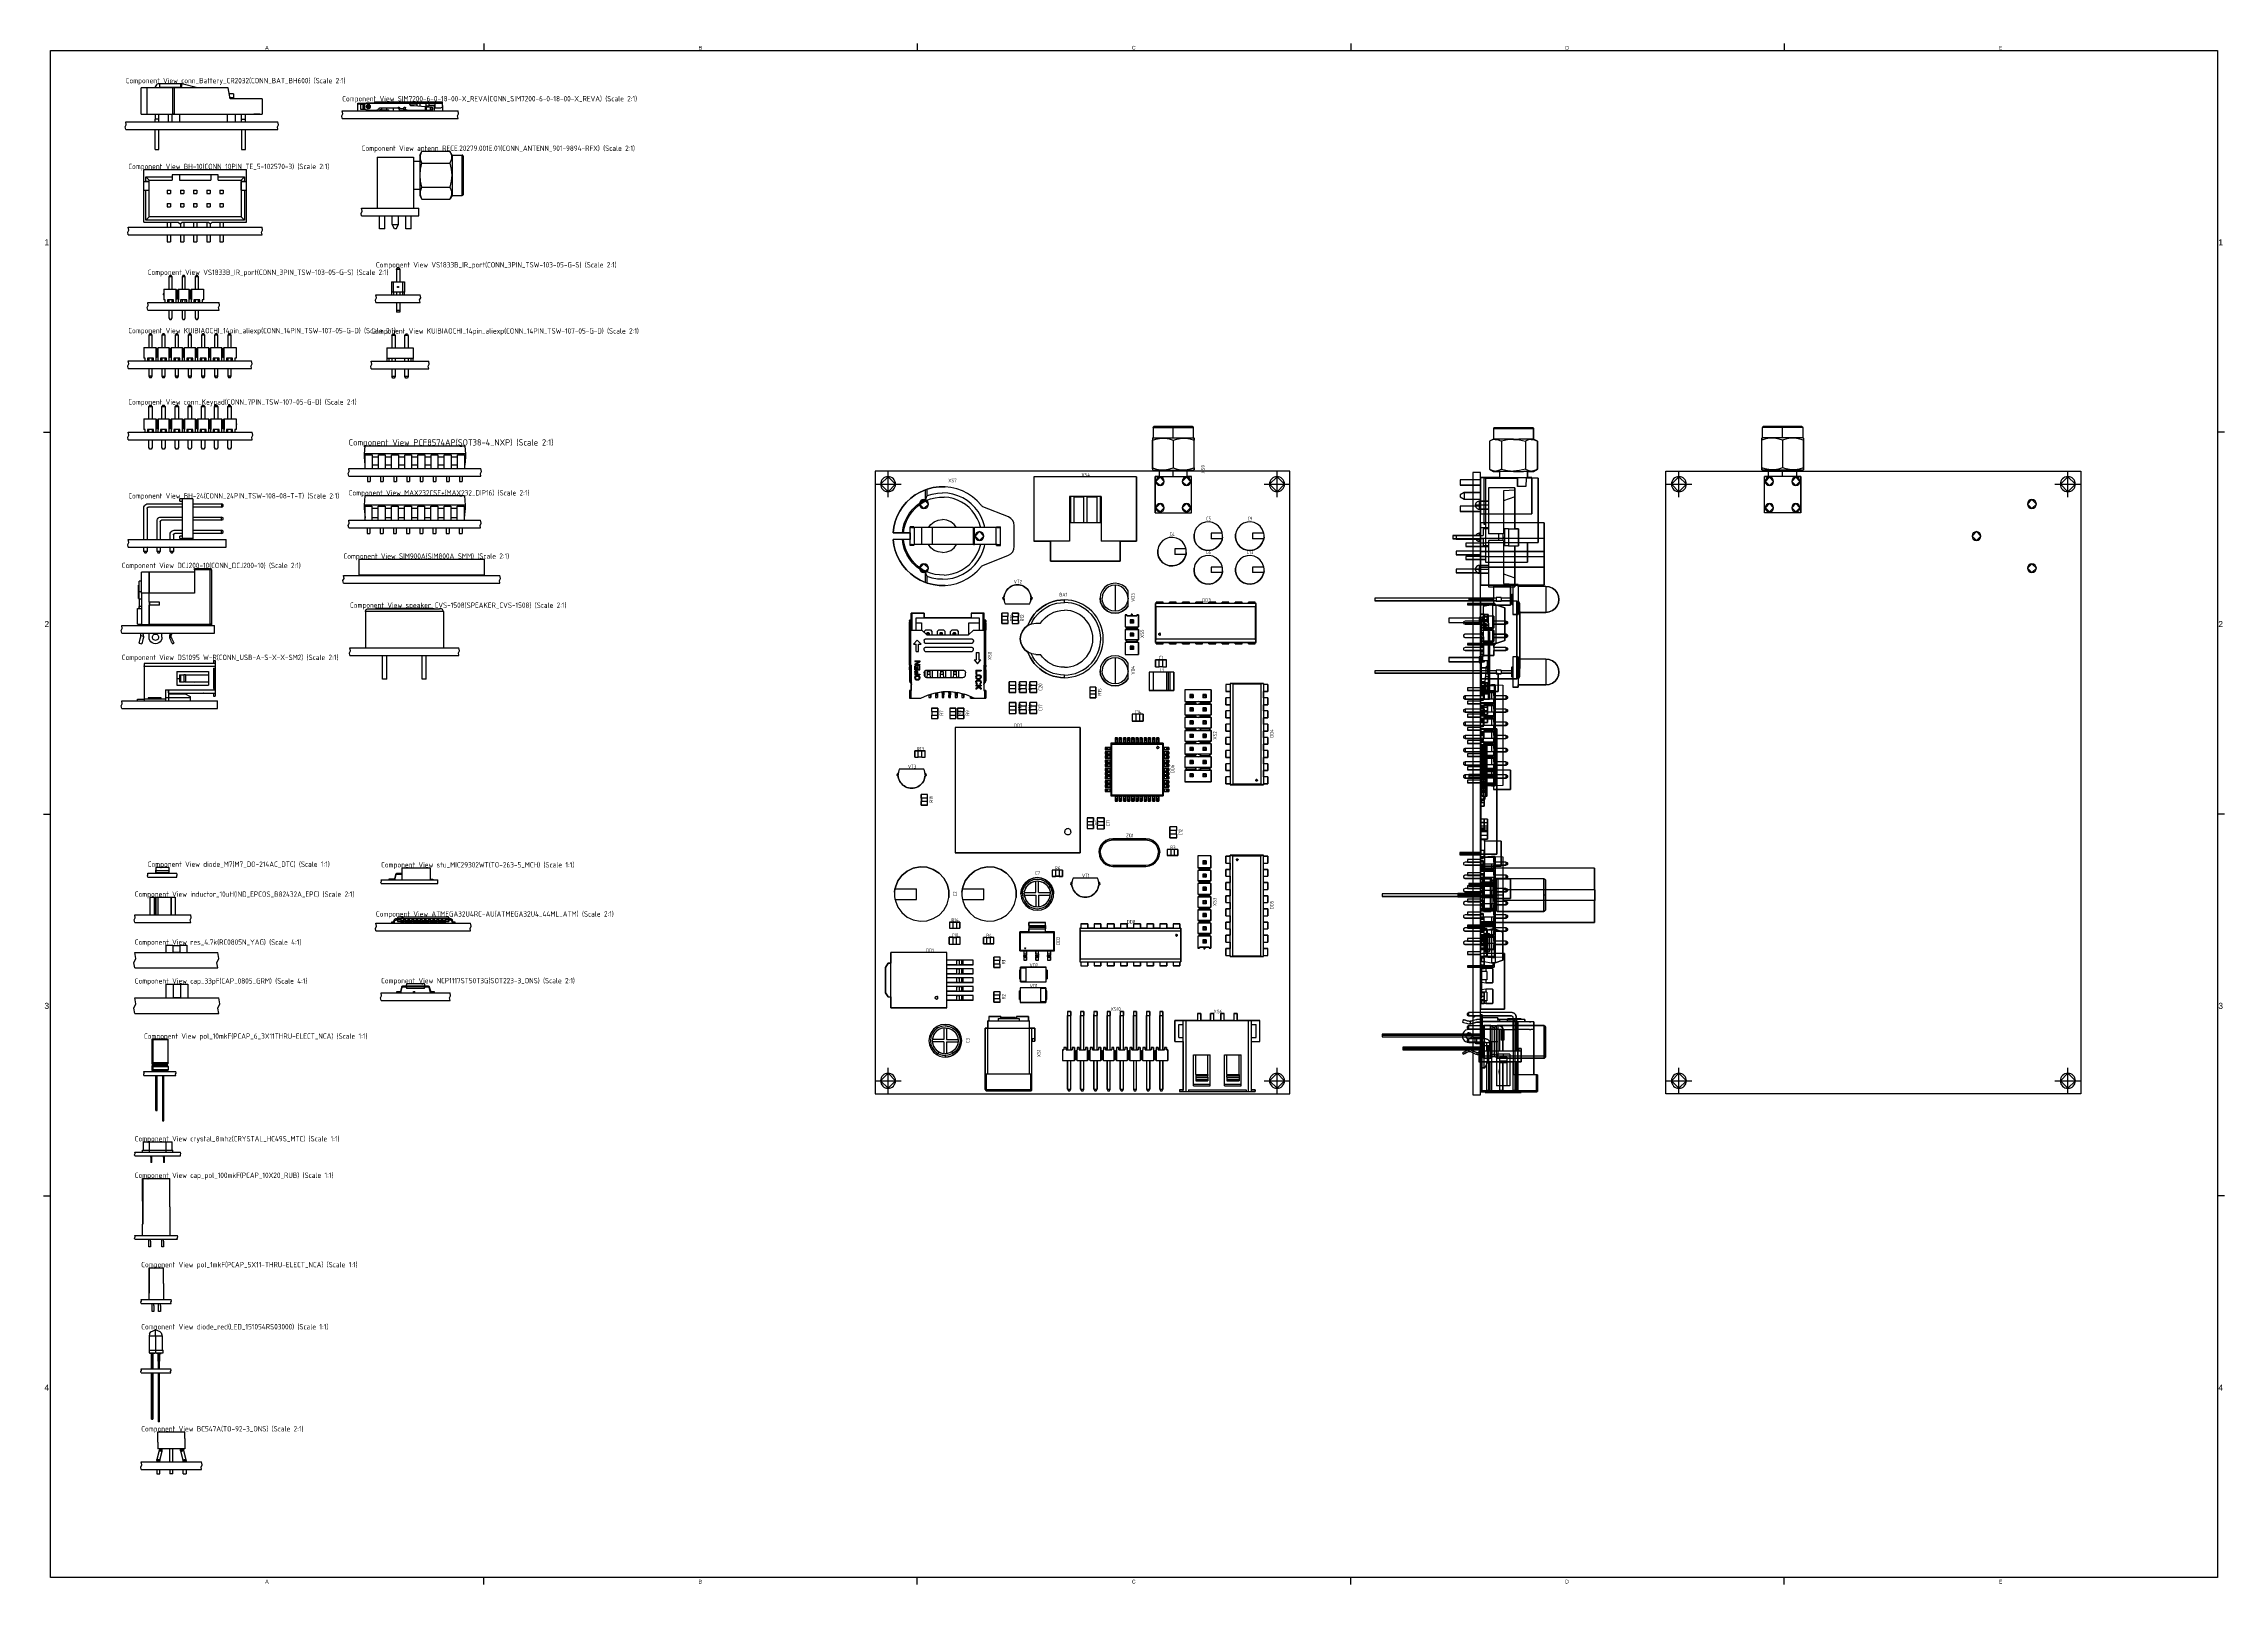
# Model space of a CAD drawing. Header units: inches. Extents: x 0 to 841, y -594 to 0.
import ezdxf

# ---------------------------------------------------------------- set-up
doc = ezdxf.new("R2010")
doc.units = ezdxf.units.IN
doc.header["$MEASUREMENT"] = 0
doc.styles.add('Arial0', font='arial.ttf', dxfattribs={"height": 2.265495})
doc.styles.add('GOST type A0', font='', dxfattribs={"height": 2.116667})
doc.styles.get('GOST type A0').set_extended_font_data('GOST type A')

msp = doc.modelspace()

# ---------------------------------------------------------------- linework, layer by layer
at = {"color": 18, "true_color": 0x000000}
for p, q in [((169.79, 0), (169.79, -2.65)), ((336.93, 0), (336.93, -2.65)), ((504.07, 0), (504.07, -2.65)), ((671.21, 0), (671.21, -2.65)), ((2.65, -2.65), (838.35, -2.65)), ((2.65, -591.35), (2.65, -2.65)), ((838.35, -2.65), (838.35, -591.35)), ((43.06, -16.69), (43.02, -16.98)), ((43.23, -16.29), (43.06, -16.69)), ((43.5, -15.94), (43.23, -16.29)), ((43.84, -15.68), (43.5, -15.94)), ((44.25, -15.51), (43.84, -15.68)), ((44.68, -15.45), (44.25, -15.51)), ((52.96, -15.45), (44.68, -15.45)), ((44.68, -15.45), (44.68, -16.93)), ((53.1, -15.46), (52.96, -15.45)), ((52.96, -16.93), (52.96, -15.45)), ((53.36, -15.5), (53.01, -16.93)), ((53.23, -15.48), (53.1, -15.46)), ((53.36, -15.5), (53.23, -15.48)), ((59.35, -16.98), (53.36, -15.5)), ((37.8, -16.98), (37.65, -16.98)), ((37.65, -27.14), (37.65, -16.98)), ((38.25, -16.98), (37.8, -16.98)), ((38.96, -16.98), (38.25, -16.98)), ((39.87, -16.98), (38.96, -16.98)), ((49.71, -16.98), (39.87, -16.98)), ((39.87, -27.14), (39.87, -16.98)), ((44.58, -16.95), (44.55, -16.98)), ((44.63, -16.93), (44.58, -16.95)), ((44.68, -16.93), (44.63, -16.93)), ((52.96, -16.93), (44.68, -16.93)), ((49.99, -16.98), (49.71, -16.98)), ((50.44, -16.98), (49.71, -16.98)), ((49.71, -16.98), (49.71, -27.14)), ((50.23, -16.98), (49.99, -16.98)), ((50.44, -16.98), (50.23, -16.98)), ((54.65, -16.98), (50.44, -16.98)), ((50.44, -27.14), (50.44, -16.98)), ((52.98, -16.93), (52.96, -16.93)), ((52.99, -16.93), (52.98, -16.93)), ((53.01, -16.93), (52.99, -16.93)), ((53.19, -16.98), (53.01, -16.93)), ((59.83, -16.98), (54.65, -16.98)), ((65.51, -16.98), (59.83, -16.98)), ((71.17, -16.98), (65.51, -16.98)), ((71.94, -21.3), (71.17, -16.98)), ((73.27, -19.4), (71.6, -19.4)), ((73.27, -20.87), (71.86, -20.87)), ((76.73, -21.3), (71.94, -21.3)), ((73.27, -19.4), (73.27, -20.87)), ((80.59, -21.3), (76.73, -21.3)), ((83.2, -21.3), (80.59, -21.3)), ((84.34, -21.3), (83.2, -21.3)), ((84.34, -21.3), (84.34, -27.14)), ((121.15, -23.21), (121.15, -22.91)), ((121.15, -22.91), (124.41, -22.91)), ((121.15, -25.89), (121.15, -23.21)), ((121.15, -23.21), (124.06, -23.21)), ((122.15, -23.51), (122.15, -25.21)), ((123.9, -23.51), (122.15, -23.51)), ((122.15, -25.21), (123.98, -25.21)), ((123.15, -23.51), (123.15, -25.21)), ((123.45, -23.51), (123.45, -25.21)), ((123.75, -25.21), (123.75, -23.51)), ((123.85, -23.81), (123.88, -23.54)), ((123.85, -24.71), (123.85, -23.81)), ((123.88, -24.97), (123.85, -24.71)), ((123.88, -23.54), (124, -23.28)), ((123.98, -25.21), (123.88, -24.97)), ((124.14, -25.42), (123.98, -25.21)), ((124, -23.28), (124.18, -23.07)), ((124.18, -23.07), (124.41, -22.91)), ((124.41, -22.91), (124.55, -22.86)), ((124.41, -22.91), (141.15, -22.91)), ((124.48, -24.06), (124.45, -24.21)), ((124.45, -24.21), (124.45, -24.36)), ((124.45, -24.36), (124.48, -24.51)), ((124.53, -23.9), (124.48, -24.06)), ((124.48, -24.51), (124.54, -24.65)), ((124.62, -23.76), (124.53, -23.9)), ((124.54, -24.65), (124.64, -24.78)), ((124.55, -22.86), (124.7, -22.83)), ((124.55, -22.86), (124.63, -22.84)), ((124.55, -22.86), (124.55, -22.86)), ((124.75, -23.63), (124.62, -23.76)), ((124.64, -24.78), (124.75, -24.9)), ((124.7, -22.82), (124.85, -22.81)), ((124.7, -22.83), (124.85, -22.81)), ((124.7, -22.83), (124.7, -22.82)), ((124.92, -23.53), (124.75, -23.63)), ((124.75, -24.22), (124.77, -24.12)), ((124.75, -24.24), (124.75, -24.22)), ((124.75, -24.32), (124.75, -24.24)), ((124.76, -24.36), (124.75, -24.32)), ((124.75, -24.9), (124.9, -24.98)), ((124.77, -24.41), (124.76, -24.36)), ((124.77, -24.12), (124.81, -24.03)), ((124.77, -24.12), (124.77, -24.12)), ((124.79, -24.46), (124.77, -24.41)), ((124.8, -24.49), (124.79, -24.46)), ((124.84, -24.56), (124.8, -24.49)), ((124.81, -24.02), (124.86, -23.94)), ((124.81, -24.03), (124.81, -24.02)), ((124.86, -24.58), (124.84, -24.56)), ((124.85, -22.81), (127.65, -22.81)), ((124.86, -23.94), (124.88, -23.93)), ((124.92, -24.65), (124.86, -24.58)), ((124.88, -23.93), (124.94, -23.87)), ((124.9, -24.98), (125.05, -25.04)), ((125.1, -23.48), (124.92, -23.53)), ((124.93, -24.65), (124.92, -24.65)), ((125.02, -24.71), (124.93, -24.65)), ((124.94, -23.87), (124.96, -23.85)), ((124.96, -23.85), (125.02, -23.82)), ((125.02, -23.82), (125.05, -23.8)), ((125.02, -24.71), (125.02, -24.71)), ((125.12, -24.75), (125.02, -24.71)), ((125.05, -23.8), (125.09, -23.79)), ((125.06, -24.19), (125.05, -24.23)), ((125.05, -24.23), (125.05, -24.28)), ((125.05, -24.28), (125.05, -24.32)), ((125.05, -24.32), (125.07, -24.36)), ((125.05, -25.04), (125.15, -25.06)), ((125.08, -24.15), (125.06, -24.19)), ((125.07, -24.36), (125.09, -24.39)), ((125.11, -24.11), (125.08, -24.15)), ((125.09, -23.79), (125.1, -23.78)), ((125.09, -24.39), (125.12, -24.42)), ((125.25, -23.46), (125.1, -23.48)), ((125.1, -23.48), (125.1, -23.48)), ((125.11, -23.51), (125.1, -23.48)), ((125.1, -23.78), (125.15, -23.77)), ((125.11, -23.51), (125.11, -23.51)), ((125.11, -23.54), (125.11, -23.51)), ((125.11, -23.54), (125.11, -23.54)), ((125.12, -23.6), (125.11, -23.54)), ((125.15, -24.09), (125.11, -24.11)), ((125.12, -23.6), (125.12, -23.6)), ((125.13, -23.65), (125.12, -23.6)), ((125.12, -24.42), (125.15, -24.44)), ((125.13, -24.75), (125.12, -24.75)), ((125.13, -23.65), (125.13, -23.65)), ((125.14, -23.7), (125.13, -23.65)), ((125.25, -24.76), (125.13, -24.75)), ((125.14, -23.7), (125.14, -23.7)), ((125.15, -23.74), (125.14, -23.7)), ((125.15, -23.74), (125.15, -23.74)), ((125.15, -23.76), (125.15, -23.74)), ((125.15, -23.76), (125.15, -23.76)), ((125.15, -23.77), (125.15, -23.76)), ((125.15, -23.77), (125.25, -23.76)), ((125.2, -24.07), (125.15, -24.09)), ((125.15, -24.44), (125.19, -24.46)), ((125.15, -25.06), (125.25, -25.06)), ((125.19, -24.46), (125.22, -24.46)), ((125.25, -24.06), (125.2, -24.07)), ((125.22, -24.46), (125.25, -24.46)), ((125.34, -23.47), (125.25, -23.46)), ((125.25, -23.76), (125.36, -23.78)), ((125.25, -23.76), (125.25, -23.77)), ((125.25, -23.77), (125.25, -23.8)), ((125.25, -23.8), (125.25, -23.84)), ((125.25, -23.84), (125.25, -23.88)), ((125.25, -23.88), (125.25, -23.94)), ((125.25, -23.94), (125.25, -24)), ((125.25, -24), (125.25, -24.03)), ((125.25, -24.03), (125.25, -24.06)), ((125.28, -24.07), (125.25, -24.06)), ((125.25, -24.46), (125.25, -24.54)), ((125.25, -24.46), (125.3, -24.46)), ((125.25, -24.54), (125.25, -24.6)), ((125.25, -24.6), (125.25, -24.66)), ((125.25, -24.66), (125.25, -24.7)), ((125.25, -24.7), (125.25, -24.74)), ((125.25, -24.74), (125.25, -24.76)), ((125.34, -24.76), (125.25, -24.76)), ((125.25, -24.76), (125.25, -24.76)), ((125.25, -24.76), (125.25, -24.76)), ((125.25, -25.06), (125.39, -25.05)), ((125.3, -24.07), (125.28, -24.07)), ((125.34, -24.09), (125.3, -24.07)), ((125.3, -24.46), (125.34, -24.44)), ((125.44, -23.49), (125.34, -23.47)), ((125.37, -24.11), (125.34, -24.09)), ((125.34, -24.44), (125.38, -24.41)), ((125.39, -24.74), (125.34, -24.76)), ((125.34, -24.76), (125.34, -24.76)), ((125.34, -24.76), (125.34, -24.76)), ((125.34, -24.76), (125.34, -24.76)), ((125.34, -24.78), (125.34, -24.76)), ((125.34, -24.78), (125.34, -24.78)), ((125.35, -24.81), (125.34, -24.78)), ((125.35, -24.81), (125.35, -24.81)), ((125.36, -24.86), (125.35, -24.81)), ((125.36, -23.78), (125.37, -23.78)), ((125.36, -24.86), (125.36, -24.86)), ((125.37, -24.91), (125.36, -24.86)), ((125.37, -23.78), (125.47, -23.82)), ((125.4, -24.14), (125.37, -24.11)), ((125.37, -24.91), (125.37, -24.91)), ((125.38, -24.98), (125.37, -24.91)), ((125.38, -24.41), (125.41, -24.38)), ((125.38, -24.98), (125.38, -24.98)), ((125.39, -25.05), (125.38, -24.98)), ((125.4, -24.74), (125.39, -24.74)), ((125.39, -25.05), (125.57, -25)), ((125.39, -25.05), (125.39, -25.05)), ((125.42, -24.17), (125.4, -24.14)), ((125.44, -24.73), (125.4, -24.74)), ((125.41, -24.38), (125.43, -24.34)), ((125.44, -24.2), (125.42, -24.17)), ((125.43, -24.34), (125.44, -24.3)), ((125.59, -23.54), (125.44, -23.49)), ((125.45, -24.25), (125.44, -24.2)), ((125.44, -24.3), (125.45, -24.25)), ((125.47, -24.71), (125.44, -24.73)), ((125.47, -23.82), (125.56, -23.88)), ((125.47, -23.82), (125.47, -23.82)), ((125.53, -24.67), (125.47, -24.71)), ((125.55, -24.66), (125.53, -24.67)), ((125.61, -24.6), (125.55, -24.66)), ((125.56, -23.88), (125.57, -23.88)), ((125.57, -23.88), (125.63, -23.95)), ((125.57, -25), (125.74, -24.89)), ((125.74, -23.63), (125.59, -23.54)), ((125.63, -24.59), (125.61, -24.6)), ((125.63, -23.95), (125.65, -23.97)), ((125.68, -24.51), (125.63, -24.59)), ((125.65, -23.97), (125.69, -24.03)), ((125.69, -24.5), (125.68, -24.51)), ((125.69, -24.03), (125.71, -24.07)), ((125.72, -24.41), (125.69, -24.5)), ((125.71, -24.07), (125.73, -24.12)), ((125.73, -24.41), (125.72, -24.41)), ((125.73, -24.12), (125.74, -24.17)), ((125.74, -24.31), (125.73, -24.41)), ((125.86, -23.75), (125.74, -23.63)), ((125.74, -24.17), (125.74, -24.21)), ((125.74, -24.21), (125.75, -24.29)), ((125.75, -24.29), (125.74, -24.31)), ((125.74, -24.89), (125.87, -24.77)), ((125.95, -23.88), (125.86, -23.75)), ((125.87, -24.77), (125.96, -24.63)), ((126.01, -24.02), (125.95, -23.88)), ((125.96, -24.63), (126.02, -24.47)), ((126.04, -24.16), (126.01, -24.02)), ((126.02, -24.47), (126.04, -24.32)), ((126.04, -24.32), (126.04, -24.16)), ((127.65, -22.41), (127.65, -22.43)), ((127.65, -22.41), (141.15, -22.41)), ((127.65, -22.43), (127.65, -22.69)), ((127.65, -22.43), (127.65, -22.49)), ((127.65, -22.49), (127.65, -22.57)), ((127.65, -22.57), (127.65, -22.69)), ((127.65, -22.69), (127.65, -22.81)), ((129.02, -25.41), (129.17, -25.12)), ((129.17, -25.12), (129.27, -25)), ((129.27, -25), (129.39, -24.9)), ((129.39, -24.9), (129.54, -24.84)), ((129.54, -24.84), (129.7, -24.81)), ((129.7, -24.81), (136.65, -24.81)), ((130.35, -22.91), (148.35, -22.91)), ((130.35, -24.81), (130.35, -25.51)), ((132.35, -25.51), (132.35, -24.81)), ((134.85, -24.81), (134.85, -25.89)), ((136.65, -24.81), (136.66, -24.74)), ((136.66, -24.74), (136.69, -24.66)), ((136.69, -24.66), (136.73, -24.6)), ((136.73, -24.6), (136.8, -24.55)), ((136.8, -24.55), (136.87, -24.52)), ((136.87, -24.52), (136.95, -24.51)), ((136.95, -24.51), (137.02, -24.52)), ((136.95, -24.87), (136.95, -24.51)), ((136.96, -24.98), (136.95, -24.87)), ((136.95, -24.87), (136.96, -24.98)), ((137, -25.08), (136.96, -24.98)), ((136.96, -24.98), (136.96, -24.98)), ((136.97, -25.01), (137, -25.07)), ((137, -25.07), (137, -25.07)), ((137.06, -25.16), (137, -25.08)), ((137.02, -24.52), (137.1, -24.55)), ((137.03, -25.11), (137.03, -25.11)), ((137.03, -25.11), (137.06, -25.16)), ((137.15, -25.22), (137.06, -25.16)), ((137.06, -25.16), (137.06, -25.16)), ((137.1, -24.55), (137.16, -24.6)), ((137.1, -25.18), (137.15, -25.22)), ((137.25, -25.26), (137.15, -25.22)), ((137.15, -25.22), (137.15, -25.22)), ((137.16, -24.6), (137.21, -24.66)), ((137.21, -24.66), (137.24, -24.74)), ((137.24, -24.74), (137.25, -24.81)), ((137.25, -25.11), (137.25, -24.81)), ((137.25, -25.24), (137.25, -25.11)), ((138.95, -25.11), (137.25, -25.11)), ((138.95, -24.81), (138.96, -24.74)), ((138.95, -25.11), (138.95, -24.81)), ((138.95, -25.24), (138.95, -25.11)), ((138.96, -24.74), (138.99, -24.66)), ((138.99, -24.66), (139.03, -24.6)), ((139.03, -24.6), (139.1, -24.55)), ((139.1, -24.55), (139.17, -24.52)), ((139.17, -24.52), (139.25, -24.51)), ((139.25, -24.51), (139.32, -24.52)), ((139.32, -24.52), (139.4, -24.55)), ((139.4, -24.55), (139.46, -24.6)), ((139.46, -24.6), (139.51, -24.66)), ((139.51, -24.66), (139.54, -24.74)), ((139.54, -24.74), (139.55, -24.81)), ((139.55, -25.11), (139.55, -24.81)), ((139.57, -25.27), (139.55, -25.11)), ((141.15, -22.41), (150.95, -22.41)), ((141.15, -22.43), (141.15, -22.41)), ((141.15, -22.78), (141.15, -22.43)), ((141.15, -22.48), (141.15, -22.43)), ((141.15, -22.56), (141.15, -22.48)), ((141.15, -22.66), (141.15, -22.56)), ((141.15, -22.78), (141.15, -22.66)), ((141.15, -22.91), (141.15, -22.78)), ((141.15, -22.81), (150.95, -22.81)), ((141.15, -22.91), (141.15, -23.31)), ((141.15, -22.91), (144.25, -22.91)), ((141.15, -23.21), (143.95, -23.21)), ((141.15, -23.31), (141.17, -23.47)), ((141.17, -23.47), (141.23, -23.61)), ((141.23, -23.61), (141.32, -23.74)), ((141.32, -23.74), (141.45, -23.83)), ((141.45, -23.83), (141.59, -23.89)), ((141.59, -23.89), (141.75, -23.91)), ((141.75, -23.91), (142.95, -23.91)), ((142.95, -23.91), (147.15, -24.27)), ((143.95, -23.21), (144.25, -22.91)), ((143.95, -23.21), (143.95, -24)), ((144.25, -22.91), (145.15, -22.91)), ((145.15, -22.91), (145.15, -24.1)), ((145.15, -22.91), (147.45, -22.91)), ((147.15, -24.27), (147.34, -24.29)), ((147.15, -24.27), (147.15, -25.71)), ((147.34, -24.29), (147.53, -24.31)), ((147.45, -22.91), (147.45, -24.3)), ((147.45, -22.91), (148.35, -22.91)), ((147.53, -24.31), (147.7, -24.32)), ((147.7, -24.32), (149.03, -24.44)), ((147.7, -25.71), (147.7, -24.32)), ((147.79, -24.01), (148.65, -24.01)), ((147.79, -24.01), (147.79, -24.33)), ((147.93, -24.34), (147.93, -24.01)), ((147.96, -24.01), (147.96, -24.34)), ((148.1, -24.36), (148.1, -24.01)), ((148.65, -23.21), (148.35, -22.91)), ((148.35, -22.91), (150.95, -22.91)), ((148.45, -24.39), (148.45, -24.01)), ((148.65, -24.01), (148.65, -23.21)), ((150.95, -23.21), (148.65, -23.21)), ((150.75, -24.01), (148.65, -24.01)), ((149.03, -24.44), (149.07, -24.44)), ((149.03, -24.44), (149.03, -25.71)), ((149.07, -24.44), (149.11, -24.44)), ((149.11, -24.44), (149.15, -24.45)), ((149.15, -24.45), (149.18, -24.45)), ((149.15, -25.71), (149.15, -24.45)), ((149.18, -24.45), (149.22, -24.45)), ((149.22, -24.45), (149.25, -24.45)), ((149.25, -24.45), (149.42, -24.47)), ((149.25, -25.71), (149.25, -24.45)), ((149.42, -24.47), (149.5, -24.49)), ((149.42, -24.47), (149.63, -24.49)), ((149.5, -24.49), (149.56, -24.52)), ((149.56, -24.52), (149.62, -24.57)), ((149.62, -24.57), (149.67, -24.64)), ((149.63, -24.49), (149.71, -24.51)), ((149.67, -24.64), (149.7, -24.71)), ((149.7, -24.71), (149.72, -24.79)), ((149.71, -24.51), (149.78, -24.54)), ((149.72, -24.79), (149.73, -24.83)), ((149.73, -24.83), (149.73, -24.87)), ((149.73, -24.87), (149.73, -25.31)), ((149.73, -24.87), (149.95, -24.89)), ((149.78, -24.54), (149.84, -24.59)), ((149.84, -24.59), (149.88, -24.66)), ((149.88, -24.66), (149.92, -24.73)), ((149.92, -24.73), (149.94, -24.81)), ((149.94, -24.81), (149.94, -24.85)), ((149.94, -24.85), (149.95, -24.89)), ((149.95, -24.89), (149.95, -25.31)), ((150.75, -25.89), (150.75, -24.01)), ((150.95, -22.41), (150.95, -22.43)), ((150.95, -22.41), (153.85, -22.41)), ((150.95, -22.43), (150.95, -22.78)), ((150.95, -22.43), (150.95, -22.48)), ((150.95, -22.48), (150.95, -22.56)), ((150.95, -22.56), (150.95, -22.66)), ((150.95, -22.66), (150.95, -22.78)), ((150.95, -22.78), (150.95, -22.91)), ((150.95, -24.91), (150.95, -22.91)), ((150.95, -22.91), (153.85, -22.91)), ((152.85, -24.91), (150.95, -24.91)), ((153.1, -24.88), (152.85, -24.91)), ((153.35, -24.78), (153.1, -24.88)), ((153.55, -24.62), (153.35, -24.78)), ((153.71, -24.41), (153.55, -24.62)), ((153.81, -24.17), (153.71, -24.41)), ((153.85, -23.91), (153.81, -24.17)), ((153.85, -22.43), (153.85, -22.41)), ((153.85, -22.78), (153.85, -22.43)), ((153.85, -22.48), (153.85, -22.43)), ((153.85, -22.56), (153.85, -22.48)), ((153.85, -22.66), (153.85, -22.56)), ((153.85, -22.78), (153.85, -22.66)), ((153.85, -22.91), (153.85, -22.78)), ((153.85, -23.91), (153.85, -22.91)), ((153.85, -23.91), (153.85, -25.89)), ((31.45, -32.1), (31.85, -31.3)), ((31.65, -33.1), (31.45, -32.1)), ((31.65, -30.14), (90.34, -30.14)), ((31.85, -31.3), (31.65, -30.14)), ((31.65, -33.1), (90.34, -33.1)), ((37.65, -27.14), (37.8, -27.14)), ((37.8, -27.14), (38.25, -27.14)), ((38.25, -27.14), (38.96, -27.14)), ((38.96, -27.14), (39.87, -27.14)), ((39.87, -27.14), (49.71, -27.14)), ((43.01, -27.14), (43.01, -29.17)), ((44.48, -29.17), (43.01, -29.17)), ((43.01, -30.14), (43.01, -29.17)), ((43.01, -40.85), (43.01, -33.1)), ((44.48, -30.14), (44.48, -27.14)), ((44.48, -40.85), (44.48, -33.1)), ((48.1, -30.14), (48.1, -27.14)), ((49.53, -30.14), (49.53, -27.14)), ((49.71, -27.14), (49.99, -27.14)), ((49.99, -27.14), (50.23, -27.14)), ((50.23, -27.14), (49.99, -27.14)), ((50.23, -27.14), (50.44, -27.14)), ((50.44, -27.14), (54.1, -27.14)), ((52.58, -30.14), (52.58, -27.14)), ((54.1, -27.14), (58.55, -27.14)), ((58.55, -27.14), (63.49, -27.14)), ((63.49, -27.14), (68.55, -27.14)), ((68.55, -27.14), (73.39, -27.14)), ((70.95, -30.14), (70.95, -27.14)), ((73.39, -27.14), (77.66, -27.14)), ((73.99, -30.14), (73.99, -27.14)), ((76.33, -30.14), (76.33, -27.14)), ((76.33, -29.17), (77.8, -29.17)), ((76.33, -33.1), (76.33, -40.85)), ((77.66, -27.14), (81.05, -27.14)), ((77.8, -29.17), (77.8, -27.14)), ((77.8, -30.14), (77.8, -29.17)), ((77.8, -40.85), (77.8, -33.1)), ((83.33, -27.14), (81.05, -27.14)), ((81.05, -27.14), (83.33, -27.14)), ((83.33, -27.14), (84.34, -27.14)), ((90.14, -32.1), (90.54, -31.3)), ((90.34, -33.1), (90.14, -32.1)), ((90.54, -31.3), (90.34, -30.14)), ((114.95, -27.85), (115.35, -27.05)), ((115.15, -28.85), (114.95, -27.85)), ((115.15, -25.89), (159.85, -25.89)), ((115.35, -27.05), (115.15, -25.89)), ((115.15, -28.85), (159.85, -28.85)), ((124.35, -25.58), (124.14, -25.42)), ((124.59, -25.68), (124.35, -25.58)), ((124.85, -25.71), (124.59, -25.68)), ((124.85, -25.71), (128.49, -25.71)), ((128.65, -25.69), (128.49, -25.71)), ((128.8, -25.63), (128.65, -25.69)), ((128.92, -25.53), (128.8, -25.63)), ((129.02, -25.41), (128.92, -25.53)), ((129.55, -25.89), (129.55, -25.51)), ((130.35, -25.51), (129.55, -25.51)), ((130.35, -25.51), (132.35, -25.51)), ((130.35, -25.51), (132.35, -25.51)), ((130.55, -25.55), (130.55, -25.51)), ((130.55, -25.58), (130.55, -25.55)), ((130.55, -25.61), (130.55, -25.58)), ((130.55, -25.61), (132.15, -25.61)), ((130.55, -25.89), (130.55, -25.61)), ((130.55, -25.61), (130.55, -25.61)), ((132.15, -25.51), (132.15, -25.56)), ((132.15, -25.56), (132.15, -25.59)), ((132.15, -25.59), (132.15, -25.61)), ((132.15, -25.89), (132.15, -25.61)), ((132.15, -25.61), (132.15, -25.61)), ((132.35, -25.51), (133.15, -25.51)), ((133.15, -25.89), (133.15, -25.51)), ((137.19, -25.24), (137.24, -25.26)), ((137.24, -25.26), (137.24, -25.26)), ((137.25, -25.36), (137.25, -25.24)), ((137.25, -25.47), (137.25, -25.36)), ((137.25, -25.55), (137.25, -25.47)), ((137.25, -25.6), (137.25, -25.55)), ((137.25, -25.61), (137.25, -25.6)), ((137.25, -25.61), (138.95, -25.61)), ((138.95, -25.36), (138.95, -25.24)), ((138.95, -25.27), (139.25, -25.27)), ((138.95, -25.47), (138.95, -25.36)), ((138.95, -25.55), (138.95, -25.47)), ((138.95, -25.6), (138.95, -25.55)), ((138.95, -25.61), (138.95, -25.6)), ((139.25, -25.89), (139.25, -25.27)), ((139.63, -25.41), (139.57, -25.27)), ((139.72, -25.54), (139.63, -25.41)), ((139.85, -25.63), (139.72, -25.54)), ((139.99, -25.69), (139.85, -25.63)), ((140.15, -25.71), (139.99, -25.69)), ((140.15, -25.71), (147.15, -25.71)), ((143.95, -25.71), (143.95, -25.89)), ((145.15, -25.71), (145.15, -25.89)), ((147.15, -25.71), (147.34, -25.71)), ((147.34, -25.71), (147.53, -25.71)), ((147.45, -25.71), (147.45, -25.89)), ((147.53, -25.71), (147.7, -25.71)), ((147.7, -25.71), (149.03, -25.71)), ((147.79, -25.71), (147.79, -25.89)), ((147.93, -25.89), (147.93, -25.71)), ((147.96, -25.71), (147.96, -25.89)), ((148.1, -25.89), (148.1, -25.71)), ((148.45, -25.89), (148.45, -25.71)), ((149.03, -25.71), (149.07, -25.71)), ((149.07, -25.71), (149.11, -25.71)), ((149.11, -25.71), (149.15, -25.71)), ((149.15, -25.71), (149.18, -25.71)), ((149.18, -25.71), (149.22, -25.71)), ((149.22, -25.71), (149.25, -25.71)), ((149.25, -25.71), (149.39, -25.71)), ((149.48, -25.7), (149.39, -25.71)), ((149.39, -25.71), (149.61, -25.71)), ((149.56, -25.66), (149.48, -25.7)), ((149.63, -25.6), (149.56, -25.66)), ((149.7, -25.7), (149.61, -25.71)), ((149.68, -25.51), (149.63, -25.6)), ((149.72, -25.42), (149.68, -25.51)), ((149.78, -25.66), (149.7, -25.7)), ((149.73, -25.31), (149.72, -25.42)), ((149.95, -25.31), (149.73, -25.31)), ((149.85, -25.6), (149.78, -25.66)), ((149.9, -25.51), (149.85, -25.6)), ((149.93, -25.42), (149.9, -25.51)), ((149.95, -25.31), (149.93, -25.42)), ((159.65, -27.85), (160.05, -27.05)), ((159.85, -28.85), (159.65, -27.85)), ((160.05, -27.05), (159.85, -25.89)), ((43.01, -40.85), (44.48, -40.85)), ((76.33, -40.85), (77.8, -40.85)), ((145.05, -43), (145.9, -41.52)), ((145.28, -43.05), (145.9, -41.52)), ((145.9, -41.52), (156.67, -41.52)), ((156.67, -41.52), (157.29, -43.04)), ((157.53, -43), (156.67, -41.52)), ((38.65, -48.54), (78.27, -48.54)), ((38.65, -53.11), (38.65, -48.54)), ((78.27, -53.11), (78.27, -48.54)), ((128.65, -43.75), (128.65, -63.47)), ((128.65, -43.75), (142.65, -43.75)), ((142.65, -43.75), (142.65, -63.47)), ((142.65, -45.35), (145.05, -45.35)), ((145.05, -43), (145.05, -43.27)), ((145.05, -43.27), (145.05, -44.04)), ((145.05, -44.04), (145.05, -45.27)), ((145.05, -45.27), (145.05, -46.88)), ((145.05, -46.88), (145.05, -48.75)), ((145.05, -48.75), (145.05, -50.75)), ((145.19, -50.75), (145.38, -48.41)), ((145.28, -44.61), (145.28, -43.05)), ((145.9, -46.14), (145.28, -44.61)), ((145.38, -48.41), (145.9, -46.14)), ((145.9, -46.14), (156.67, -46.14)), ((157.29, -44.6), (156.67, -46.14)), ((156.67, -46.14), (157.19, -48.41)), ((157.19, -48.41), (157.38, -50.75)), ((157.29, -43.04), (157.29, -44.6)), ((157.53, -43), (157.53, -43.27)), ((157.53, -43), (161.45, -43)), ((157.53, -43.27), (157.53, -44.04)), ((157.53, -44.04), (157.53, -45.27)), ((157.53, -45.27), (157.53, -46.88)), ((157.53, -46.88), (157.53, -48.75)), ((157.53, -48.75), (157.53, -50.75)), ((161.55, -43.02), (161.45, -43)), ((161.45, -43.27), (161.45, -43)), ((161.45, -44.04), (161.45, -43.27)), ((161.45, -45.27), (161.45, -44.04)), ((161.45, -46.88), (161.45, -45.27)), ((161.45, -48.75), (161.45, -46.88)), ((161.45, -50.75), (161.45, -48.75)), ((161.65, -43.06), (161.55, -43.02)), ((161.73, -43.12), (161.65, -43.06)), ((161.79, -43.2), (161.73, -43.12)), ((161.83, -43.3), (161.79, -43.2)), ((161.85, -43.4), (161.83, -43.3)), ((161.85, -43.4), (161.85, -43.65)), ((161.85, -43.65), (161.85, -44.39)), ((161.85, -44.39), (161.85, -45.56)), ((161.85, -45.56), (161.85, -47.08)), ((161.85, -47.08), (161.85, -48.85)), ((161.85, -48.85), (161.85, -50.75)), ((38.65, -53.29), (38.65, -53.11)), ((38.65, -53.11), (39.41, -53.11)), ((40.68, -53.29), (38.65, -53.29)), ((38.65, -56.46), (38.65, -53.29)), ((38.65, -56.46), (39.41, -56.46)), ((38.65, -68.86), (38.65, -56.46)), ((40.68, -52.61), (39.41, -51.34)), ((39.41, -53.11), (39.41, -51.34)), ((39.41, -51.34), (49.62, -51.34)), ((40.68, -53.18), (39.41, -53.11)), ((39.41, -56.46), (40.68, -56.46)), ((39.41, -68.1), (39.41, -56.46)), ((40.68, -52.61), (49.62, -52.61)), ((40.68, -53.18), (40.68, -52.61)), ((40.68, -56.46), (40.68, -53.18)), ((40.68, -53.29), (40.68, -53.18)), ((40.68, -56.46), (40.68, -53.29)), ((40.68, -66.83), (40.68, -56.46)), ((47.66, -56.54), (48.93, -56.54)), ((47.66, -56.54), (47.66, -57.81)), ((47.66, -57.81), (48.93, -57.81)), ((48.93, -56.54), (48.93, -57.81)), ((49.62, -50.57), (49.62, -51.34)), ((67.3, -50.57), (49.62, -50.57)), ((49.62, -51.34), (49.62, -52.61)), ((52.36, -50.57), (52.36, -52.61)), ((52.36, -52.61), (64.55, -52.61)), ((52.74, -56.54), (54.01, -56.54)), ((52.74, -56.54), (52.74, -57.81)), ((52.74, -57.81), (54.01, -57.81)), ((54.01, -56.54), (54.01, -57.81)), ((57.82, -56.54), (59.09, -56.54)), ((57.82, -56.54), (57.82, -57.81)), ((57.82, -57.81), (59.09, -57.81)), ((59.09, -56.54), (59.09, -57.81)), ((62.9, -56.54), (64.17, -56.54)), ((62.9, -56.54), (62.9, -57.81)), ((62.9, -57.81), (64.17, -57.81)), ((64.17, -56.54), (64.17, -57.81)), ((64.55, -50.57), (64.55, -52.61)), ((67.3, -51.34), (67.3, -50.57)), ((67.3, -52.61), (67.3, -51.34)), ((67.3, -51.34), (77.51, -51.34)), ((67.3, -52.61), (76.24, -52.61)), ((67.98, -56.54), (69.25, -56.54)), ((67.98, -56.54), (67.98, -57.81)), ((67.98, -57.81), (69.25, -57.81)), ((69.25, -56.54), (69.25, -57.81)), ((76.24, -52.61), (77.51, -51.34)), ((76.24, -52.61), (76.24, -53.18)), ((77.51, -53.11), (76.24, -53.18)), ((76.24, -53.29), (76.24, -53.18)), ((76.24, -53.18), (76.24, -56.46)), ((78.27, -53.29), (76.24, -53.29)), ((76.24, -56.46), (76.24, -53.29)), ((76.24, -56.46), (76.24, -66.83)), ((76.24, -56.46), (77.51, -56.46)), ((77.51, -51.34), (77.51, -53.11)), ((77.51, -53.11), (78.27, -53.11)), ((77.51, -56.46), (78.27, -56.46)), ((77.51, -56.46), (77.51, -68.1)), ((78.27, -53.29), (78.27, -53.11)), ((78.27, -56.46), (78.27, -53.29)), ((78.27, -68.86), (78.27, -56.46)), ((142.65, -56.15), (145.05, -56.15)), ((145.05, -50.75), (145.05, -52.76)), ((145.05, -50.75), (145.19, -50.75)), ((145.05, -52.76), (145.05, -54.63)), ((145.05, -54.63), (145.05, -56.23)), ((145.05, -56.23), (145.05, -57.47)), ((145.05, -57.47), (145.05, -58.24)), ((145.05, -58.24), (145.05, -58.5)), ((145.05, -58.5), (145.9, -59.99)), ((145.38, -53.08), (145.19, -50.75)), ((145.28, -56.9), (145.9, -55.37)), ((145.28, -58.47), (145.28, -56.9)), ((145.9, -59.99), (145.28, -58.47)), ((145.9, -55.37), (145.38, -53.08)), ((145.9, -55.37), (156.67, -55.37)), ((157.19, -53.08), (156.67, -55.37)), ((156.67, -55.37), (157.29, -56.9)), ((157.29, -58.46), (156.67, -59.99)), ((157.53, -58.5), (156.67, -59.99)), ((157.38, -50.75), (157.19, -53.08)), ((157.29, -56.9), (157.29, -58.46)), ((157.53, -50.75), (157.38, -50.75)), ((157.53, -50.75), (157.38, -50.75)), ((157.53, -50.75), (157.53, -52.76)), ((157.53, -52.76), (157.53, -54.63)), ((157.53, -54.63), (157.53, -56.23)), ((157.53, -56.23), (157.53, -57.47)), ((157.53, -57.47), (157.53, -58.24)), ((157.53, -58.24), (157.53, -58.5)), ((157.53, -58.5), (161.45, -58.5)), ((161.45, -52.76), (161.45, -50.75)), ((161.45, -50.75), (161.55, -50.75)), ((161.45, -54.63), (161.45, -52.76)), ((161.45, -56.23), (161.45, -54.63)), ((161.45, -57.47), (161.45, -56.23)), ((161.45, -58.24), (161.45, -57.47)), ((161.45, -58.5), (161.45, -58.24)), ((161.55, -58.49), (161.45, -58.5)), ((161.65, -58.45), (161.55, -58.49)), ((161.65, -50.75), (161.83, -50.75)), ((161.73, -58.39), (161.65, -58.45)), ((161.79, -58.3), (161.73, -58.39)), ((161.83, -58.21), (161.79, -58.3)), ((161.85, -58.1), (161.83, -58.21)), ((161.85, -50.75), (161.85, -52.66)), ((161.85, -52.66), (161.85, -54.43)), ((161.85, -54.43), (161.85, -55.95)), ((161.85, -55.95), (161.85, -57.12)), ((161.85, -57.12), (161.85, -57.85)), ((161.85, -57.85), (161.85, -58.1)), ((40.68, -66.83), (39.41, -68.1)), ((76.24, -66.83), (40.68, -66.83)), ((47.66, -61.62), (48.93, -61.62)), ((47.66, -61.62), (47.66, -62.89)), ((47.66, -62.89), (48.93, -62.89)), ((48.93, -61.62), (48.93, -62.89)), ((52.74, -61.62), (54.01, -61.62)), ((52.74, -61.62), (52.74, -62.89)), ((52.74, -62.89), (54.01, -62.89)), ((54.01, -61.62), (54.01, -62.89)), ((57.82, -61.62), (59.09, -61.62)), ((57.82, -61.62), (57.82, -62.89)), ((57.82, -62.89), (59.09, -62.89)), ((59.09, -61.62), (59.09, -62.89)), ((62.9, -61.62), (64.17, -61.62)), ((62.9, -61.62), (62.9, -62.89)), ((62.9, -62.89), (64.17, -62.89)), ((64.17, -61.62), (64.17, -62.89)), ((67.98, -61.62), (69.25, -61.62)), ((67.98, -61.62), (67.98, -62.89)), ((67.98, -62.89), (69.25, -62.89)), ((69.25, -61.62), (69.25, -62.89)), ((76.24, -66.83), (77.51, -68.1)), ((122.45, -65.43), (122.85, -64.63)), ((122.65, -66.43), (122.45, -65.43)), ((122.65, -63.47), (144.65, -63.47)), ((122.85, -64.63), (122.65, -63.47)), ((122.65, -66.43), (144.65, -66.43)), ((129.55, -71.35), (129.55, -66.43)), ((131.59, -71.35), (131.59, -66.43)), ((134.38, -69.75), (134.38, -66.43)), ((136.92, -69.75), (136.92, -66.43)), ((139.71, -71.35), (139.71, -66.43)), ((141.75, -71.35), (141.75, -66.43)), ((144.65, -66.43), (144.65, -63.47)), ((145.9, -59.99), (156.67, -59.99)), ((32.45, -72.66), (32.85, -71.86)), ((32.65, -73.66), (32.45, -72.66)), ((32.65, -70.7), (84.27, -70.7)), ((32.85, -71.86), (32.65, -70.7)), ((32.65, -73.66), (84.27, -73.66)), ((38.65, -68.86), (51.85, -68.86)), ((77.51, -68.1), (39.41, -68.1)), ((47.66, -68.86), (47.66, -70.7)), ((47.66, -73.66), (47.66, -76.35)), ((48.93, -68.86), (48.93, -70.7)), ((48.93, -73.66), (48.93, -76.35)), ((51.85, -68.86), (52.62, -69.5)), ((52.62, -69.5), (53.38, -68.86)), ((52.74, -69.39), (52.74, -70.7)), ((52.74, -73.66), (52.74, -76.35)), ((53.38, -68.86), (63.54, -68.86)), ((54.01, -68.86), (54.01, -70.7)), ((54.01, -73.66), (54.01, -76.35)), ((57.82, -68.86), (57.82, -70.7)), ((57.82, -73.66), (57.82, -76.35)), ((59.09, -68.86), (59.09, -70.7)), ((59.09, -73.66), (59.09, -76.35)), ((62.9, -68.86), (62.9, -70.7)), ((62.9, -73.66), (62.9, -76.35)), ((63.54, -68.86), (64.3, -69.5)), ((64.17, -69.39), (64.17, -70.7)), ((64.17, -73.66), (64.17, -76.35)), ((64.3, -69.5), (65.06, -68.86)), ((65.06, -68.86), (78.27, -68.86)), ((67.98, -68.86), (67.98, -70.7)), ((67.98, -73.66), (67.98, -76.35)), ((69.25, -68.86), (69.25, -70.7)), ((69.25, -73.66), (69.25, -76.35)), ((84.07, -72.66), (84.47, -71.86)), ((84.27, -73.66), (84.07, -72.66)), ((84.47, -71.86), (84.27, -70.7)), ((131.59, -71.35), (129.55, -71.35)), ((134.38, -69.75), (134.42, -69.75)), ((135.3, -71.35), (134.38, -69.75)), ((134.42, -69.75), (134.55, -69.75)), ((134.55, -69.75), (134.75, -69.75)), ((134.75, -69.75), (135.01, -69.75)), ((135.01, -69.75), (135.32, -69.75)), ((135.31, -71.35), (135.3, -71.35)), ((135.35, -71.35), (135.31, -71.35)), ((135.32, -69.75), (135.65, -69.75)), ((135.4, -71.35), (135.35, -71.35)), ((135.47, -71.35), (135.4, -71.35)), ((135.56, -71.35), (135.47, -71.35)), ((135.65, -71.35), (135.56, -71.35)), ((135.65, -69.75), (135.97, -69.75)), ((135.74, -71.35), (135.65, -71.35)), ((135.82, -71.35), (135.74, -71.35)), ((135.89, -71.35), (135.82, -71.35)), ((135.95, -71.35), (135.89, -71.35)), ((135.98, -71.35), (135.95, -71.35)), ((135.97, -69.75), (136.28, -69.75)), ((135.99, -71.35), (135.98, -71.35)), ((135.99, -71.35), (136.92, -69.75)), ((136.28, -69.75), (136.54, -69.75)), ((136.54, -69.75), (136.75, -69.75)), ((136.75, -69.75), (136.87, -69.75)), ((136.87, -69.75), (136.92, -69.75)), ((141.75, -71.35), (139.71, -71.35)), ((47.66, -76.35), (48.93, -76.35)), ((52.74, -76.35), (54.01, -76.35)), ((57.82, -76.35), (59.09, -76.35)), ((62.9, -76.35), (64.17, -76.35)), ((67.98, -76.35), (69.25, -76.35)), ((48.66, -89.34), (48.3, -89.95)), ((48.3, -89.95), (48.3, -94.67)), ((49.57, -89.95), (48.3, -89.95)), ((49.22, -89.34), (48.66, -89.34)), ((49.57, -89.95), (49.22, -89.34)), ((49.57, -94.67), (49.57, -89.95)), ((53.74, -89.34), (53.38, -89.95)), ((54.65, -89.95), (53.38, -89.95)), ((53.38, -89.95), (53.38, -94.67)), ((54.3, -89.34), (53.74, -89.34)), ((54.65, -89.95), (54.3, -89.34)), ((54.65, -94.67), (54.65, -89.95)), ((58.82, -89.34), (58.46, -89.95)), ((58.46, -89.95), (58.46, -94.67)), ((59.73, -89.95), (58.46, -89.95)), ((59.38, -89.34), (58.82, -89.34)), ((59.73, -89.95), (59.38, -89.34)), ((59.73, -94.67), (59.73, -89.95)), ((134.14, -91.78), (134.14, -95.85)), ((134.14, -91.78), (134.8, -91.78)), ((134.8, -91.78), (136.04, -91.78)), ((134.8, -91.78), (138.56, -91.78)), ((134.8, -91.78), (134.8, -95.85)), ((136.04, -87.06), (136.39, -86.45)), ((136.04, -87.06), (136.04, -91.78)), ((137.31, -87.06), (136.04, -87.06)), ((136.96, -86.45), (136.39, -86.45)), ((136.96, -86.45), (137.31, -87.06)), ((137.31, -87.06), (137.31, -91.78)), ((137.31, -91.78), (138.56, -91.78)), ((138.56, -95.85), (138.56, -91.78)), ((138.56, -91.78), (139.22, -91.78)), ((139.22, -91.78), (139.22, -95.85)), ((39.95, -101.71), (40.35, -100.91)), ((40.15, -99.75), (67.64, -99.75)), ((40.35, -100.91), (40.15, -99.75)), ((46.15, -96.52), (46.15, -96.88)), ((46.4, -96.52), (46.15, -96.52)), ((46.4, -96.88), (46.15, -96.88)), ((46.4, -94.67), (46.4, -98.73)), ((46.4, -94.67), (50.97, -94.67)), ((46.9, -98.73), (46.4, -98.73)), ((46.9, -99.75), (46.9, -98.73)), ((50.11, -98.73), (47.77, -98.73)), ((47.77, -98.73), (47.77, -99.75)), ((48.3, -98.73), (48.3, -99.75)), ((49.57, -99.75), (49.57, -98.73)), ((50.11, -99.75), (50.11, -98.73)), ((50.97, -94.67), (50.97, -98.73)), ((50.97, -94.67), (51.22, -94.92)), ((51.22, -98.49), (50.97, -98.73)), ((50.97, -98.73), (50.97, -99.75)), ((51.22, -94.92), (51.22, -98.49)), ((51.22, -94.92), (51.48, -95.18)), ((51.48, -98.23), (51.22, -98.49)), ((51.48, -95.18), (51.74, -94.92)), ((51.74, -98.49), (51.48, -98.23)), ((51.74, -94.92), (51.99, -94.67)), ((51.74, -94.92), (51.74, -98.49)), ((51.99, -98.73), (51.74, -98.49)), ((51.99, -94.67), (56.05, -94.67)), ((51.99, -94.67), (51.99, -98.73)), ((51.99, -99.75), (51.99, -98.73)), ((52.85, -98.73), (52.85, -99.75)), ((55.19, -98.73), (52.85, -98.73)), ((53.38, -98.73), (53.38, -99.75)), ((54.65, -99.75), (54.65, -98.73)), ((55.19, -99.75), (55.19, -98.73)), ((56.05, -94.67), (56.05, -98.73)), ((56.05, -94.67), (56.3, -94.92)), ((56.3, -98.49), (56.05, -98.73)), ((56.05, -98.73), (56.05, -99.75)), ((56.3, -94.92), (56.3, -98.49)), ((56.3, -94.92), (56.56, -95.18)), ((56.56, -98.23), (56.3, -98.49)), ((56.56, -95.18), (56.82, -94.92)), ((56.82, -98.49), (56.56, -98.23)), ((56.82, -94.92), (57.07, -94.67)), ((56.82, -94.92), (56.82, -98.49)), ((57.07, -98.73), (56.82, -98.49)), ((57.07, -94.67), (61.64, -94.67)), ((57.07, -94.67), (57.07, -98.73)), ((57.07, -99.75), (57.07, -98.73)), ((57.93, -98.73), (57.93, -99.75)), ((60.27, -98.73), (57.93, -98.73)), ((58.46, -98.73), (58.46, -99.75)), ((59.73, -99.75), (59.73, -98.73)), ((60.27, -99.75), (60.27, -98.73)), ((61.14, -98.73), (61.14, -99.75)), ((61.64, -98.73), (61.14, -98.73)), ((61.64, -94.67), (61.64, -98.73)), ((67.44, -101.71), (67.84, -100.91)), ((67.84, -100.91), (67.64, -99.75)), ((127.94, -98.82), (128.34, -98.02)), ((128.14, -99.82), (127.94, -98.82)), ((128.14, -96.86), (145.22, -96.86)), ((128.34, -98.02), (128.14, -96.86)), ((128.14, -99.82), (145.22, -99.82)), ((134.14, -95.85), (134.14, -96.86)), ((134.8, -95.85), (134.14, -95.85)), ((138.56, -95.85), (134.8, -95.85)), ((135, -96.86), (135, -95.85)), ((136.04, -95.85), (136.04, -96.86)), ((136.04, -99.82), (136.04, -102.86)), ((136.5, -93.99), (136.5, -93.63)), ((136.5, -93.63), (136.85, -93.63)), ((136.85, -93.99), (136.5, -93.99)), ((136.85, -93.63), (136.85, -93.99)), ((137.31, -95.85), (137.31, -96.86)), ((137.31, -99.82), (137.31, -102.86)), ((138.35, -95.85), (138.35, -96.86)), ((139.22, -95.85), (138.56, -95.85)), ((139.22, -96.86), (139.22, -95.85)), ((145.02, -98.82), (145.42, -98.02)), ((145.22, -99.82), (145.02, -98.82)), ((145.42, -98.02), (145.22, -96.86)), ((40.15, -102.71), (39.95, -101.71)), ((40.15, -102.71), (67.64, -102.71)), ((48.3, -102.71), (48.3, -105.74)), ((48.3, -105.74), (48.66, -106.35)), ((48.66, -106.35), (49.22, -106.35)), ((49.22, -106.35), (49.57, -105.74)), ((49.57, -105.74), (49.57, -102.71)), ((53.38, -102.71), (53.38, -105.74)), ((53.38, -105.74), (53.74, -106.35)), ((53.74, -106.35), (54.3, -106.35)), ((54.3, -106.35), (54.65, -105.74)), ((54.65, -105.74), (54.65, -102.71)), ((58.46, -102.71), (58.46, -105.74)), ((58.46, -105.74), (58.82, -106.35)), ((58.82, -106.35), (59.38, -106.35)), ((59.38, -106.35), (59.73, -105.74)), ((59.73, -105.74), (59.73, -102.71)), ((67.64, -102.71), (67.44, -101.71)), ((137.31, -102.86), (136.04, -102.86)), ((136.04, -102.86), (136.04, -103.47)), ((137.31, -103.47), (136.04, -103.47)), ((137.31, -102.86), (137.31, -103.47)), ((38.65, -117.17), (38.65, -121.23)), ((38.65, -117.17), (43.22, -117.17)), ((40.9, -111.84), (40.55, -112.45)), ((40.55, -112.45), (40.55, -117.17)), ((41.82, -112.45), (40.55, -112.45)), ((41.47, -111.84), (40.9, -111.84)), ((41.82, -112.45), (41.47, -111.84)), ((41.82, -117.17), (41.82, -112.45)), ((43.22, -117.17), (43.22, -121.23)), ((43.22, -117.17), (43.47, -117.42)), ((43.47, -117.42), (43.47, -120.99)), ((43.47, -117.42), (43.73, -117.68)), ((43.73, -117.68), (43.99, -117.42)), ((43.99, -117.42), (44.23, -117.17)), ((43.99, -117.42), (43.99, -120.99)), ((44.23, -121.23), (44.23, -117.17)), ((44.23, -117.17), (48.3, -117.17)), ((45.98, -111.84), (45.63, -112.45)), ((45.63, -112.45), (45.63, -117.17)), ((46.9, -112.45), (45.63, -112.45)), ((46.55, -111.84), (45.98, -111.84)), ((46.9, -112.45), (46.55, -111.84)), ((46.9, -117.17), (46.9, -112.45)), ((48.3, -117.17), (48.3, -121.23)), ((48.3, -117.17), (48.55, -117.42)), ((48.55, -117.42), (48.55, -120.99)), ((48.55, -117.42), (48.81, -117.68)), ((48.81, -117.68), (49.07, -117.42)), ((49.07, -117.42), (49.31, -117.17)), ((49.07, -117.42), (49.07, -120.99)), ((49.31, -121.23), (49.31, -117.17)), ((49.31, -117.17), (53.38, -117.17)), ((51.06, -111.84), (50.71, -112.45)), ((50.71, -112.45), (50.71, -117.17)), ((51.98, -112.45), (50.71, -112.45)), ((51.63, -111.84), (51.06, -111.84)), ((51.98, -112.45), (51.63, -111.84)), ((51.98, -117.17), (51.98, -112.45)), ((53.38, -117.17), (53.38, -121.23)), ((53.38, -117.17), (53.63, -117.42)), ((53.63, -117.42), (53.63, -120.99)), ((53.63, -117.42), (53.89, -117.68)), ((53.89, -117.68), (54.15, -117.42)), ((54.15, -117.42), (54.39, -117.17)), ((54.15, -117.42), (54.15, -120.99)), ((54.39, -121.23), (54.39, -117.17)), ((54.39, -117.17), (58.46, -117.17)), ((56.14, -111.84), (55.79, -112.45)), ((55.79, -112.45), (55.79, -117.17)), ((57.06, -112.45), (55.79, -112.45)), ((56.71, -111.84), (56.14, -111.84)), ((57.06, -112.45), (56.71, -111.84)), ((57.06, -117.17), (57.06, -112.45)), ((58.46, -117.17), (58.46, -121.23)), ((58.46, -117.17), (58.71, -117.42)), ((58.71, -117.42), (58.71, -120.99)), ((58.71, -117.42), (58.97, -117.68)), ((58.97, -117.68), (59.23, -117.42)), ((59.23, -117.42), (59.47, -117.17)), ((59.23, -117.42), (59.23, -120.99)), ((59.47, -121.23), (59.47, -117.17)), ((59.47, -117.17), (63.54, -117.17)), ((61.22, -111.84), (60.87, -112.45)), ((60.87, -112.45), (60.87, -117.17)), ((62.14, -112.45), (60.87, -112.45)), ((61.79, -111.84), (61.22, -111.84)), ((62.14, -112.45), (61.79, -111.84)), ((62.14, -117.17), (62.14, -112.45)), ((63.54, -117.17), (63.54, -121.23)), ((63.54, -117.17), (63.79, -117.42)), ((63.79, -117.42), (63.79, -120.99)), ((63.79, -117.42), (64.05, -117.68)), ((64.05, -117.68), (64.31, -117.42)), ((64.31, -117.42), (64.55, -117.17)), ((64.31, -117.42), (64.31, -120.99)), ((64.55, -121.23), (64.55, -117.17)), ((64.55, -117.17), (68.62, -117.17)), ((66.3, -111.84), (65.95, -112.45)), ((65.95, -112.45), (65.95, -117.17)), ((67.22, -112.45), (65.95, -112.45)), ((66.87, -111.84), (66.3, -111.84)), ((67.22, -112.45), (66.87, -111.84)), ((67.22, -117.17), (67.22, -112.45)), ((68.62, -117.17), (68.62, -121.23)), ((68.62, -117.17), (68.87, -117.42)), ((68.87, -117.42), (68.87, -120.99)), ((68.87, -117.42), (69.13, -117.68)), ((69.13, -117.68), (69.39, -117.42)), ((69.39, -117.42), (69.63, -117.17)), ((69.39, -117.42), (69.39, -120.99)), ((69.63, -121.23), (69.63, -117.17)), ((69.63, -117.17), (74.21, -117.17)), ((71.38, -111.84), (71.03, -112.45)), ((71.03, -112.45), (71.03, -117.17)), ((72.3, -112.45), (71.03, -112.45)), ((71.95, -111.84), (71.38, -111.84)), ((72.3, -112.45), (71.95, -111.84)), ((72.3, -117.17), (72.3, -112.45)), ((74.21, -117.17), (74.21, -121.23)), ((132.37, -117.29), (132.37, -121.35)), ((132.37, -117.29), (142.53, -117.29)), ((134.27, -112.57), (134.62, -111.96)), ((134.27, -112.57), (134.27, -117.29)), ((135.54, -112.57), (134.27, -112.57)), ((135.19, -111.96), (134.62, -111.96)), ((135.19, -111.96), (135.54, -112.57)), ((135.54, -112.57), (135.54, -117.29)), ((139.35, -112.57), (139.7, -111.96)), ((139.35, -117.29), (139.35, -112.57)), ((140.62, -112.57), (139.35, -112.57)), ((140.27, -111.96), (139.7, -111.96)), ((140.27, -111.96), (140.62, -112.57)), ((140.62, -112.57), (140.62, -117.29)), ((142.53, -117.29), (142.53, -121.35)), ((32.45, -124.21), (32.85, -123.41)), ((32.65, -125.21), (32.45, -124.21)), ((32.65, -122.25), (80.21, -122.25)), ((32.85, -123.41), (32.65, -122.25)), ((32.65, -125.21), (80.21, -125.21)), ((39.15, -121.23), (38.65, -121.23)), ((39.15, -122.25), (39.15, -121.23)), ((42.36, -121.23), (40.01, -121.23)), ((40.01, -121.23), (40.01, -122.25)), ((40.55, -121.23), (40.55, -122.25)), ((40.55, -125.21), (40.55, -128.24)), ((41.82, -122.25), (41.82, -121.23)), ((41.82, -128.24), (41.82, -125.21)), ((42.36, -122.25), (42.36, -121.23)), ((43.47, -120.99), (43.22, -121.23)), ((43.22, -121.23), (43.22, -122.25)), ((43.73, -120.73), (43.47, -120.99)), ((43.99, -120.99), (43.73, -120.73)), ((44.23, -121.23), (43.99, -120.99)), ((44.23, -122.25), (44.23, -121.23)), ((47.44, -121.23), (45.09, -121.23)), ((45.09, -121.23), (45.09, -122.25)), ((45.63, -121.23), (45.63, -122.25)), ((45.63, -125.21), (45.63, -128.24)), ((46.9, -122.25), (46.9, -121.23)), ((46.9, -128.24), (46.9, -125.21)), ((47.44, -122.25), (47.44, -121.23)), ((48.55, -120.99), (48.3, -121.23)), ((48.3, -121.23), (48.3, -122.25)), ((48.81, -120.73), (48.55, -120.99)), ((49.07, -120.99), (48.81, -120.73)), ((49.31, -121.23), (49.07, -120.99)), ((49.31, -122.25), (49.31, -121.23)), ((50.17, -121.23), (50.17, -122.25)), ((52.52, -121.23), (50.17, -121.23)), ((50.71, -121.23), (50.71, -122.25)), ((50.71, -125.21), (50.71, -128.24)), ((51.98, -122.25), (51.98, -121.23)), ((51.98, -128.24), (51.98, -125.21)), ((52.52, -122.25), (52.52, -121.23)), ((53.63, -120.99), (53.38, -121.23)), ((53.38, -121.23), (53.38, -122.25)), ((53.89, -120.73), (53.63, -120.99)), ((54.15, -120.99), (53.89, -120.73)), ((54.39, -121.23), (54.15, -120.99)), ((54.39, -122.25), (54.39, -121.23)), ((55.25, -121.23), (55.25, -122.25)), ((57.6, -121.23), (55.25, -121.23)), ((55.79, -121.23), (55.79, -122.25)), ((55.79, -125.21), (55.79, -128.24)), ((57.06, -122.25), (57.06, -121.23)), ((57.06, -128.24), (57.06, -125.21)), ((57.6, -122.25), (57.6, -121.23)), ((58.71, -120.99), (58.46, -121.23)), ((58.46, -121.23), (58.46, -122.25)), ((58.97, -120.73), (58.71, -120.99)), ((59.23, -120.99), (58.97, -120.73)), ((59.47, -121.23), (59.23, -120.99)), ((59.47, -122.25), (59.47, -121.23)), ((60.33, -121.23), (60.33, -122.25)), ((62.68, -121.23), (60.33, -121.23)), ((60.87, -121.23), (60.87, -122.25)), ((60.87, -125.21), (60.87, -128.24)), ((62.14, -122.25), (62.14, -121.23)), ((62.14, -128.24), (62.14, -125.21)), ((62.68, -122.25), (62.68, -121.23)), ((63.79, -120.99), (63.54, -121.23)), ((63.54, -121.23), (63.54, -122.25)), ((64.05, -120.73), (63.79, -120.99)), ((64.31, -120.99), (64.05, -120.73)), ((64.55, -121.23), (64.31, -120.99)), ((64.55, -122.25), (64.55, -121.23)), ((65.41, -121.23), (65.41, -122.25)), ((67.76, -121.23), (65.41, -121.23)), ((65.95, -121.23), (65.95, -122.25)), ((65.95, -125.21), (65.95, -128.24)), ((67.22, -122.25), (67.22, -121.23)), ((67.22, -128.24), (67.22, -125.21)), ((67.76, -122.25), (67.76, -121.23)), ((68.87, -120.99), (68.62, -121.23)), ((68.62, -121.23), (68.62, -122.25)), ((69.13, -120.73), (68.87, -120.99)), ((69.39, -120.99), (69.13, -120.73)), ((69.63, -121.23), (69.39, -120.99)), ((69.63, -122.25), (69.63, -121.23)), ((70.49, -121.23), (70.49, -122.25)), ((72.84, -121.23), (70.49, -121.23)), ((71.03, -121.23), (71.03, -122.25)), ((71.03, -125.21), (71.03, -128.24)), ((72.3, -122.25), (72.3, -121.23)), ((72.3, -128.24), (72.3, -125.21)), ((72.84, -122.25), (72.84, -121.23)), ((73.7, -121.23), (73.7, -122.25)), ((74.21, -121.23), (73.7, -121.23)), ((80.01, -124.21), (80.41, -123.41)), ((80.21, -125.21), (80.01, -124.21)), ((80.41, -123.41), (80.21, -122.25)), ((126.17, -124.33), (126.57, -123.53)), ((126.37, -125.33), (126.17, -124.33)), ((126.37, -122.37), (148.53, -122.37)), ((126.57, -123.53), (126.37, -122.37)), ((126.37, -125.33), (148.53, -125.33)), ((132.37, -121.35), (132.37, -122.37)), ((142.53, -121.35), (132.37, -121.35)), ((133.23, -122.37), (133.23, -121.35)), ((134.27, -121.35), (134.27, -122.37)), ((134.27, -125.33), (134.27, -128.36)), ((135.54, -121.35), (135.54, -122.37)), ((135.54, -125.33), (135.54, -128.36)), ((139.35, -122.37), (139.35, -121.35)), ((139.35, -128.36), (139.35, -125.33)), ((140.62, -121.35), (140.62, -122.37)), ((140.62, -125.33), (140.62, -128.36)), ((141.66, -121.35), (141.66, -122.37)), ((142.53, -122.37), (142.53, -121.35)), ((148.33, -124.33), (148.73, -123.53)), ((148.53, -125.33), (148.33, -124.33)), ((148.73, -123.53), (148.53, -122.37)), ((41.82, -128.24), (40.55, -128.24)), ((40.55, -128.24), (40.9, -128.85)), ((41.47, -128.85), (40.9, -128.85)), ((41.47, -128.85), (41.82, -128.24)), ((45.63, -128.24), (46.9, -128.24)), ((45.63, -128.24), (45.98, -128.85)), ((46.55, -128.85), (45.98, -128.85)), ((46.55, -128.85), (46.9, -128.24)), ((50.71, -128.24), (51.06, -128.85)), ((51.98, -128.24), (50.71, -128.24)), ((51.63, -128.85), (51.06, -128.85)), ((51.63, -128.85), (51.98, -128.24)), ((55.79, -128.24), (56.14, -128.85)), ((57.06, -128.24), (55.79, -128.24)), ((56.71, -128.85), (56.14, -128.85)), ((56.71, -128.85), (57.06, -128.24)), ((60.87, -128.24), (61.22, -128.85)), ((62.14, -128.24), (60.87, -128.24)), ((61.79, -128.85), (61.22, -128.85)), ((61.79, -128.85), (62.14, -128.24)), ((67.22, -128.24), (65.95, -128.24)), ((65.95, -128.24), (66.3, -128.85)), ((66.87, -128.85), (66.3, -128.85)), ((66.87, -128.85), (67.22, -128.24)), ((72.3, -128.24), (71.03, -128.24)), ((71.03, -128.24), (71.38, -128.85)), ((71.95, -128.85), (71.38, -128.85)), ((71.95, -128.85), (72.3, -128.24)), ((134.62, -128.97), (134.27, -128.36)), ((135.54, -128.36), (134.27, -128.36)), ((135.19, -128.97), (134.62, -128.97)), ((135.54, -128.36), (135.19, -128.97)), ((139.7, -128.97), (139.35, -128.36)), ((140.62, -128.36), (139.35, -128.36)), ((140.27, -128.97), (139.7, -128.97)), ((140.62, -128.36), (140.27, -128.97)), ((40.9, -139.34), (40.55, -139.95)), ((40.55, -144.67), (40.55, -139.95)), ((40.55, -139.95), (41.82, -139.95)), ((40.9, -139.34), (41.47, -139.34)), ((41.82, -139.95), (41.47, -139.34)), ((41.82, -139.95), (41.82, -144.67)), ((45.98, -139.34), (45.63, -139.95)), ((45.63, -144.67), (45.63, -139.95)), ((45.63, -139.95), (46.9, -139.95)), ((45.98, -139.34), (46.55, -139.34)), ((46.9, -139.95), (46.55, -139.34)), ((46.9, -139.95), (46.9, -144.67)), ((51.06, -139.34), (50.71, -139.95)), ((50.71, -144.67), (50.71, -139.95)), ((50.71, -139.95), (51.98, -139.95)), ((51.06, -139.34), (51.63, -139.34)), ((51.98, -139.95), (51.63, -139.34)), ((51.98, -139.95), (51.98, -144.67)), ((56.14, -139.34), (55.79, -139.95)), ((55.79, -144.67), (55.79, -139.95)), ((55.79, -139.95), (57.06, -139.95)), ((56.14, -139.34), (56.71, -139.34)), ((57.06, -139.95), (56.71, -139.34)), ((57.06, -139.95), (57.06, -144.67)), ((61.22, -139.34), (60.87, -139.95)), ((60.87, -144.67), (60.87, -139.95)), ((60.87, -139.95), (62.14, -139.95)), ((61.22, -139.34), (61.79, -139.34)), ((62.14, -139.95), (61.79, -139.34)), ((62.14, -139.95), (62.14, -144.67)), ((66.3, -139.34), (65.95, -139.95)), ((65.95, -144.67), (65.95, -139.95)), ((65.95, -139.95), (67.22, -139.95)), ((66.3, -139.34), (66.87, -139.34)), ((67.22, -139.95), (66.87, -139.34)), ((67.22, -139.95), (67.22, -144.67)), ((71.38, -139.34), (71.03, -139.95)), ((71.03, -144.67), (71.03, -139.95)), ((71.03, -139.95), (72.3, -139.95)), ((71.38, -139.34), (71.95, -139.34)), ((72.3, -139.95), (71.95, -139.34)), ((72.3, -139.95), (72.3, -144.67)), ((0, -149.82), (2.65, -149.82)), ((32.45, -151.71), (32.85, -150.91)), ((32.65, -149.75), (80.46, -149.75)), ((32.85, -150.91), (32.65, -149.75)), ((38.65, -144.67), (43.22, -144.67)), ((38.65, -144.67), (38.65, -148.73)), ((39.15, -148.73), (38.65, -148.73)), ((39.15, -149.75), (39.15, -148.73)), ((40.01, -148.73), (40.01, -149.75)), ((42.36, -148.73), (40.01, -148.73)), ((40.55, -149.75), (40.55, -148.73)), ((41.82, -148.73), (41.82, -149.75)), ((42.36, -149.75), (42.36, -148.73)), ((43.22, -144.67), (43.22, -148.73)), ((43.22, -144.67), (43.47, -144.92)), ((43.47, -148.49), (43.22, -148.73)), ((43.22, -148.73), (43.22, -149.75)), ((43.47, -144.92), (43.47, -148.49)), ((43.47, -144.92), (43.73, -145.18)), ((43.73, -148.23), (43.47, -148.49)), ((43.73, -145.18), (43.99, -144.92)), ((43.99, -148.49), (43.73, -148.23)), ((43.99, -144.92), (44.23, -144.67)), ((43.99, -144.92), (43.99, -148.49)), ((44.23, -148.73), (43.99, -148.49)), ((44.23, -144.67), (48.3, -144.67)), ((44.23, -144.67), (44.23, -148.73)), ((44.23, -149.75), (44.23, -148.73)), ((45.09, -148.73), (45.09, -149.75)), ((47.44, -148.73), (45.09, -148.73)), ((45.63, -149.75), (45.63, -148.73)), ((46.9, -148.73), (46.9, -149.75)), ((47.44, -149.75), (47.44, -148.73)), ((48.3, -144.67), (48.3, -148.73)), ((48.3, -144.67), (48.55, -144.92)), ((48.55, -148.49), (48.3, -148.73)), ((48.3, -148.73), (48.3, -149.75)), ((48.55, -144.92), (48.55, -148.49)), ((48.55, -144.92), (48.81, -145.18)), ((48.81, -148.23), (48.55, -148.49)), ((48.81, -145.18), (49.07, -144.92)), ((49.07, -148.49), (48.81, -148.23)), ((49.07, -144.92), (49.31, -144.67)), ((49.07, -144.92), (49.07, -148.49)), ((49.31, -148.73), (49.07, -148.49)), ((49.31, -144.67), (53.38, -144.67)), ((49.31, -144.67), (49.31, -148.73)), ((49.31, -149.75), (49.31, -148.73)), ((50.17, -148.73), (50.17, -149.75)), ((52.52, -148.73), (50.17, -148.73)), ((50.71, -149.75), (50.71, -148.73)), ((51.98, -148.73), (51.98, -149.75)), ((52.52, -149.75), (52.52, -148.73)), ((53.38, -144.67), (53.38, -148.73)), ((53.38, -144.67), (53.63, -144.92)), ((53.63, -148.49), (53.38, -148.73)), ((53.38, -148.73), (53.38, -149.75)), ((53.63, -144.92), (53.63, -148.49)), ((53.63, -144.92), (53.89, -145.18)), ((53.89, -148.23), (53.63, -148.49)), ((53.89, -145.18), (54.15, -144.92)), ((54.15, -148.49), (53.89, -148.23)), ((54.15, -144.92), (54.39, -144.67)), ((54.15, -144.92), (54.15, -148.49)), ((54.39, -148.73), (54.15, -148.49)), ((54.39, -144.67), (58.46, -144.67)), ((54.39, -144.67), (54.39, -148.73)), ((54.39, -149.75), (54.39, -148.73)), ((55.25, -148.73), (55.25, -149.75)), ((57.6, -148.73), (55.25, -148.73)), ((55.79, -149.75), (55.79, -148.73)), ((57.06, -148.73), (57.06, -149.75)), ((57.6, -149.75), (57.6, -148.73)), ((58.46, -144.67), (58.46, -148.73)), ((58.46, -144.67), (58.71, -144.92)), ((58.71, -148.49), (58.46, -148.73)), ((58.46, -148.73), (58.46, -149.75)), ((58.71, -144.92), (58.71, -148.49)), ((58.71, -144.92), (58.97, -145.18)), ((58.97, -148.23), (58.71, -148.49)), ((58.97, -145.18), (59.23, -144.92)), ((59.23, -148.49), (58.97, -148.23)), ((59.23, -144.92), (59.47, -144.67)), ((59.23, -144.92), (59.23, -148.49)), ((59.47, -148.73), (59.23, -148.49)), ((59.47, -144.67), (63.54, -144.67)), ((59.47, -144.67), (59.47, -148.73)), ((59.47, -149.75), (59.47, -148.73)), ((60.33, -148.73), (60.33, -149.75)), ((62.68, -148.73), (60.33, -148.73)), ((60.87, -149.75), (60.87, -148.73)), ((62.14, -148.73), (62.14, -149.75)), ((62.68, -149.75), (62.68, -148.73)), ((63.54, -144.67), (63.54, -148.73)), ((63.54, -144.67), (63.79, -144.92)), ((63.79, -148.49), (63.54, -148.73)), ((63.54, -148.73), (63.54, -149.75)), ((63.79, -144.92), (63.79, -148.49)), ((63.79, -144.92), (64.05, -145.18)), ((64.05, -148.23), (63.79, -148.49)), ((64.05, -145.18), (64.31, -144.92)), ((64.31, -148.49), (64.05, -148.23)), ((64.31, -144.92), (64.55, -144.67)), ((64.31, -144.92), (64.31, -148.49)), ((64.55, -148.73), (64.31, -148.49)), ((64.55, -144.67), (68.62, -144.67)), ((64.55, -144.67), (64.55, -148.73)), ((64.55, -149.75), (64.55, -148.73)), ((65.41, -148.73), (65.41, -149.75)), ((67.76, -148.73), (65.41, -148.73)), ((65.95, -149.75), (65.95, -148.73)), ((67.22, -148.73), (67.22, -149.75)), ((67.76, -149.75), (67.76, -148.73)), ((68.62, -144.67), (68.62, -148.73)), ((68.62, -144.67), (68.87, -144.92)), ((68.87, -148.49), (68.62, -148.73)), ((68.62, -148.73), (68.62, -149.75)), ((68.87, -144.92), (68.87, -148.49)), ((68.87, -144.92), (69.13, -145.18)), ((69.13, -148.23), (68.87, -148.49)), ((69.13, -145.18), (69.39, -144.92)), ((69.39, -148.49), (69.13, -148.23)), ((69.39, -144.92), (69.63, -144.67)), ((69.39, -144.92), (69.39, -148.49)), ((69.63, -148.73), (69.39, -148.49)), ((69.63, -144.67), (69.63, -148.73)), ((69.63, -144.67), (74.21, -144.67)), ((69.63, -149.75), (69.63, -148.73)), ((70.49, -148.73), (70.49, -149.75)), ((72.84, -148.73), (70.49, -148.73)), ((71.03, -149.75), (71.03, -148.73)), ((72.3, -148.73), (72.3, -149.75)), ((72.84, -149.75), (72.84, -148.73)), ((73.7, -148.73), (73.7, -149.75)), ((74.21, -148.73), (73.7, -148.73)), ((74.21, -144.67), (74.21, -148.73)), ((74.21, -146.52), (74.46, -146.52)), ((74.21, -146.88), (74.46, -146.88)), ((74.46, -146.88), (74.46, -146.52)), ((80.26, -151.71), (80.66, -150.91)), ((80.66, -150.91), (80.46, -149.75)), ((427.91, -147.95), (427.9, -148.05)), ((427.9, -148.05), (427.91, -147.95)), ((427.91, -147.95), (427.9, -148.05)), ((427.9, -148.05), (427.91, -147.95)), ((427.9, -148.05), (427.9, -151.97)), ((427.9, -148.05), (428.16, -148.05)), ((427.9, -148.05), (427.9, -151.97)), ((427.9, -148.05), (427.9, -151.97)), ((427.9, -148.05), (428.16, -148.05)), ((427.9, -148.05), (427.9, -151.97)), ((427.95, -147.85), (427.91, -147.95)), ((427.91, -147.95), (427.95, -147.85)), ((427.95, -147.85), (427.91, -147.95)), ((427.91, -147.95), (427.95, -147.85)), ((428.01, -147.77), (427.95, -147.85)), ((427.95, -147.85), (428.01, -147.77)), ((428.01, -147.77), (427.95, -147.85)), ((427.95, -147.85), (428.01, -147.77)), ((428.1, -147.71), (428.01, -147.77)), ((428.01, -147.77), (428.1, -147.71)), ((428.1, -147.71), (428.01, -147.77)), ((428.01, -147.77), (428.1, -147.71)), ((428.19, -147.67), (428.1, -147.71)), ((428.1, -147.71), (428.19, -147.67)), ((428.19, -147.67), (428.1, -147.71)), ((428.1, -147.71), (428.19, -147.67)), ((428.16, -148.05), (428.93, -148.05)), ((428.16, -148.05), (428.93, -148.05)), ((428.55, -147.65), (428.19, -147.67)), ((428.19, -147.67), (428.55, -147.65)), ((428.55, -147.65), (428.19, -147.67)), ((428.19, -147.67), (428.55, -147.65)), ((435.65, -147.65), (428.55, -147.65)), ((428.55, -147.65), (429.28, -147.65)), ((435.65, -147.65), (428.55, -147.65)), ((428.55, -147.65), (429.28, -147.65)), ((428.93, -148.05), (430.17, -148.05)), ((428.93, -148.05), (430.17, -148.05)), ((429.28, -147.65), (430.45, -147.65)), ((429.28, -147.65), (430.45, -147.65)), ((430.17, -148.05), (431.77, -148.05)), ((430.17, -148.05), (431.77, -148.05)), ((430.45, -147.65), (431.97, -147.65)), ((430.45, -147.65), (431.97, -147.65)), ((431.77, -148.05), (433.64, -148.05)), ((431.77, -148.05), (433.64, -148.05)), ((431.97, -147.65), (433.74, -147.65)), ((431.97, -147.65), (433.74, -147.65)), ((433.64, -148.05), (435.65, -148.05)), ((433.64, -148.05), (435.65, -148.05)), ((433.74, -147.65), (435.65, -147.65)), ((433.74, -147.65), (435.65, -147.65)), ((443, -147.65), (435.65, -147.65)), ((435.65, -147.65), (437.55, -147.65)), ((435.65, -147.67), (435.65, -147.65)), ((443, -147.65), (435.65, -147.65)), ((435.65, -147.65), (437.55, -147.65)), ((435.65, -147.67), (435.65, -147.65)), ((435.65, -147.71), (435.65, -147.67)), ((435.65, -147.71), (435.65, -147.67)), ((435.65, -147.77), (435.65, -147.71)), ((435.65, -147.77), (435.65, -147.71)), ((435.65, -147.85), (435.65, -147.77)), ((435.65, -147.85), (435.65, -147.77)), ((435.65, -147.95), (435.65, -147.85)), ((435.65, -147.95), (435.65, -147.85)), ((435.65, -148.05), (435.65, -147.95)), ((435.65, -148.05), (435.65, -147.95)), ((435.65, -148.05), (437.65, -148.05)), ((435.65, -151.97), (435.65, -148.05)), ((435.65, -148.05), (437.65, -148.05)), ((435.65, -151.97), (435.65, -148.05)), ((437.55, -147.65), (439.32, -147.65)), ((437.55, -147.65), (439.32, -147.65)), ((437.65, -148.05), (439.52, -148.05)), ((437.65, -148.05), (439.52, -148.05)), ((439.32, -147.65), (440.84, -147.65)), ((439.32, -147.65), (440.84, -147.65)), ((439.52, -148.05), (441.13, -148.05)), ((439.52, -148.05), (441.13, -148.05)), ((440.84, -147.65), (442.01, -147.65)), ((440.84, -147.65), (442.01, -147.65)), ((441.13, -148.05), (442.36, -148.05)), ((441.13, -148.05), (442.36, -148.05)), ((442.01, -147.65), (442.75, -147.65)), ((442.01, -147.65), (442.75, -147.65)), ((442.36, -148.05), (443.13, -148.05)), ((442.36, -148.05), (443.13, -148.05)), ((442.75, -147.65), (443, -147.65)), ((442.75, -147.65), (443, -147.65)), ((443.1, -147.67), (443, -147.65)), ((443, -147.65), (443.1, -147.67)), ((443.1, -147.67), (443, -147.65)), ((443, -147.65), (443.1, -147.67)), ((443.2, -147.71), (443.1, -147.67)), ((443.1, -147.67), (443.2, -147.71)), ((443.2, -147.71), (443.1, -147.67)), ((443.1, -147.67), (443.2, -147.71)), ((443.13, -148.05), (443.4, -148.05)), ((443.13, -148.05), (443.4, -148.05)), ((443.28, -147.77), (443.2, -147.71)), ((443.2, -147.71), (443.28, -147.77)), ((443.28, -147.77), (443.2, -147.71)), ((443.2, -147.71), (443.28, -147.77)), ((443.34, -147.85), (443.28, -147.77)), ((443.28, -147.77), (443.34, -147.85)), ((443.34, -147.85), (443.28, -147.77)), ((443.28, -147.77), (443.34, -147.85)), ((443.38, -147.95), (443.34, -147.85)), ((443.34, -147.85), (443.38, -147.95)), ((443.38, -147.95), (443.34, -147.85)), ((443.34, -147.85), (443.38, -147.95)), ((443.4, -148.05), (443.38, -147.95)), ((443.38, -147.95), (443.4, -148.05)), ((443.4, -148.05), (443.38, -147.95)), ((443.38, -147.95), (443.4, -148.05)), ((443.4, -151.97), (443.4, -148.05)), ((443.4, -151.97), (443.4, -148.05)), ((443.4, -151.97), (443.4, -148.05)), ((443.4, -151.97), (443.4, -148.05)), ((559.13, -148.41), (559.12, -148.51)), ((559.13, -148.41), (559.12, -148.51)), ((559.12, -148.51), (559.12, -152.43)), ((559.12, -148.51), (559.12, -152.43)), ((559.12, -148.51), (559.38, -148.51)), ((559.17, -148.31), (559.13, -148.41)), ((559.17, -148.31), (559.13, -148.41)), ((559.23, -148.23), (559.17, -148.31)), ((559.23, -148.23), (559.17, -148.31)), ((559.32, -148.17), (559.23, -148.23)), ((559.32, -148.17), (559.23, -148.23)), ((559.41, -148.13), (559.32, -148.17)), ((559.41, -148.13), (559.32, -148.17)), ((560.15, -148.51), (559.38, -148.51)), ((559.77, -148.11), (559.41, -148.13)), ((559.77, -148.11), (559.41, -148.13)), ((573.97, -148.11), (559.77, -148.11)), ((560.5, -148.11), (559.77, -148.11)), ((561.39, -148.51), (560.15, -148.51)), ((561.67, -148.11), (560.5, -148.11)), ((562.99, -148.51), (561.39, -148.51)), ((563.19, -148.11), (561.67, -148.11)), ((564.86, -148.51), (562.99, -148.51)), ((564.96, -148.11), (563.19, -148.11)), ((566.87, -148.51), (564.86, -148.51)), ((566.87, -148.11), (564.96, -148.11)), ((568.77, -148.11), (566.87, -148.11)), ((566.87, -148.13), (566.87, -148.31)), ((566.87, -148.41), (566.87, -148.51)), ((568.87, -148.51), (566.87, -148.51)), ((570.54, -148.11), (568.77, -148.11)), ((570.74, -148.51), (568.87, -148.51)), ((572.06, -148.11), (570.54, -148.11)), ((572.35, -148.51), (570.74, -148.51)), ((573.23, -148.11), (572.06, -148.11)), ((573.58, -148.51), (572.35, -148.51)), ((573.97, -148.11), (573.23, -148.11)), ((574.35, -148.51), (573.58, -148.51)), ((574.32, -148.13), (573.97, -148.11)), ((573.97, -148.11), (574.32, -148.13)), ((574.42, -148.17), (574.32, -148.13)), ((574.32, -148.13), (574.42, -148.17)), ((574.62, -148.51), (574.35, -148.51)), ((574.5, -148.23), (574.42, -148.17)), ((574.42, -148.17), (574.5, -148.23)), ((574.56, -148.31), (574.5, -148.23)), ((574.5, -148.23), (574.56, -148.31)), ((574.6, -148.41), (574.56, -148.31)), ((574.56, -148.31), (574.6, -148.41)), ((574.62, -148.51), (574.6, -148.41)), ((574.6, -148.41), (574.62, -148.51)), ((574.62, -152.43), (574.62, -148.51)), ((574.62, -148.51), (574.62, -152.43)), ((662.9, -148.05), (662.91, -147.95)), ((662.91, -147.95), (662.9, -148.05)), ((662.9, -151.97), (662.9, -148.05)), ((663.16, -148.05), (662.9, -148.05)), ((662.9, -151.97), (662.9, -148.05)), ((662.91, -147.95), (662.95, -147.85)), ((662.95, -147.85), (662.91, -147.95)), ((662.95, -147.85), (663.01, -147.77)), ((663.01, -147.77), (662.95, -147.85)), ((663.01, -147.77), (663.1, -147.71)), ((663.1, -147.71), (663.01, -147.77)), ((663.1, -147.71), (663.19, -147.67)), ((663.19, -147.67), (663.1, -147.71)), ((663.93, -148.05), (663.16, -148.05)), ((663.19, -147.67), (663.3, -147.65)), ((663.3, -147.65), (663.19, -147.67)), ((663.3, -147.65), (670.65, -147.65)), ((663.55, -147.65), (663.3, -147.65)), ((664.28, -147.65), (663.55, -147.65)), ((665.17, -148.05), (663.93, -148.05)), ((665.45, -147.65), (664.28, -147.65)), ((666.77, -148.05), (665.17, -148.05)), ((666.97, -147.65), (665.45, -147.65)), ((668.64, -148.05), (666.77, -148.05)), ((668.74, -147.65), (666.97, -147.65)), ((670.65, -148.05), (668.64, -148.05)), ((670.65, -147.65), (668.74, -147.65)), ((670.65, -147.65), (677.75, -147.65)), ((672.55, -147.65), (670.65, -147.65)), ((670.65, -147.67), (670.65, -147.65)), ((670.65, -147.71), (670.65, -147.67)), ((670.65, -147.77), (670.65, -147.71)), ((670.65, -147.85), (670.65, -147.77)), ((670.65, -147.95), (670.65, -147.85)), ((670.65, -148.05), (670.65, -147.95)), ((670.65, -151.97), (670.65, -148.05)), ((672.65, -148.05), (670.65, -148.05)), ((674.32, -147.65), (672.55, -147.65)), ((674.52, -148.05), (672.65, -148.05)), ((675.84, -147.65), (674.32, -147.65)), ((676.13, -148.05), (674.52, -148.05)), ((677.01, -147.65), (675.84, -147.65)), ((677.36, -148.05), (676.13, -148.05)), ((677.75, -147.65), (677.01, -147.65)), ((678.13, -148.05), (677.36, -148.05)), ((677.75, -147.65), (678.1, -147.67)), ((678.1, -147.67), (677.75, -147.65)), ((678.1, -147.67), (678.2, -147.71)), ((678.2, -147.71), (678.1, -147.67)), ((678.4, -148.05), (678.13, -148.05)), ((678.2, -147.71), (678.28, -147.77)), ((678.28, -147.77), (678.2, -147.71)), ((678.28, -147.77), (678.34, -147.85)), ((678.34, -147.85), (678.28, -147.77)), ((678.34, -147.85), (678.38, -147.95)), ((678.38, -147.95), (678.34, -147.85)), ((678.38, -147.95), (678.4, -148.05)), ((678.4, -148.05), (678.38, -147.95)), ((678.4, -148.05), (678.4, -151.97)), ((678.4, -148.05), (678.4, -151.97)), ((841, -149.82), (838.35, -149.82)), ((32.65, -152.71), (32.45, -151.71)), ((32.65, -152.71), (80.46, -152.71)), ((40.55, -155.74), (40.55, -152.71)), ((40.9, -156.35), (40.55, -155.74)), ((41.47, -156.35), (40.9, -156.35)), ((41.82, -155.74), (41.47, -156.35)), ((41.82, -152.71), (41.82, -155.74)), ((45.63, -155.74), (45.63, -152.71)), ((45.98, -156.35), (45.63, -155.74)), ((46.55, -156.35), (45.98, -156.35)), ((46.9, -155.74), (46.55, -156.35)), ((46.9, -152.71), (46.9, -155.74)), ((50.71, -155.74), (50.71, -152.71)), ((51.06, -156.35), (50.71, -155.74)), ((51.63, -156.35), (51.06, -156.35)), ((51.98, -155.74), (51.63, -156.35)), ((51.98, -152.71), (51.98, -155.74)), ((55.79, -155.74), (55.79, -152.71)), ((56.14, -156.35), (55.79, -155.74)), ((56.71, -156.35), (56.14, -156.35)), ((57.06, -155.74), (56.71, -156.35)), ((57.06, -152.71), (57.06, -155.74)), ((60.87, -155.74), (60.87, -152.71)), ((61.22, -156.35), (60.87, -155.74)), ((61.79, -156.35), (61.22, -156.35)), ((62.14, -155.74), (61.79, -156.35)), ((62.14, -152.71), (62.14, -155.74)), ((65.95, -155.74), (65.95, -152.71)), ((66.3, -156.35), (65.95, -155.74)), ((66.87, -156.35), (66.3, -156.35)), ((67.22, -155.74), (66.87, -156.35)), ((67.22, -152.71), (67.22, -155.74)), ((71.03, -155.74), (71.03, -152.71)), ((71.38, -156.35), (71.03, -155.74)), ((71.95, -156.35), (71.38, -156.35)), ((72.3, -155.74), (71.95, -156.35)), ((72.3, -152.71), (72.3, -155.74)), ((80.46, -152.71), (80.26, -151.71)), ((123.85, -155.14), (123.65, -158.16)), ((123.65, -158.16), (123.65, -159.49)), ((162.66, -158.16), (123.65, -158.16)), ((123.65, -159.49), (123.9, -162.5)), ((124.05, -159.49), (123.65, -159.49)), ((162.46, -155.14), (123.85, -155.14)), ((124.05, -163.77), (124.05, -158.57)), ((124.05, -158.57), (126.69, -158.57)), ((126.69, -158.57), (126.69, -163.77)), ((129.13, -159.49), (126.69, -159.49)), ((129.13, -163.77), (129.13, -158.57)), ((129.13, -158.57), (131.77, -158.57)), ((131.77, -158.57), (131.77, -163.77)), ((134.21, -159.49), (131.77, -159.49)), ((134.21, -163.77), (134.21, -158.57)), ((134.21, -158.57), (136.85, -158.57)), ((136.85, -158.57), (136.85, -163.77)), ((139.29, -159.49), (136.85, -159.49)), ((139.29, -163.77), (139.29, -158.57)), ((139.29, -158.57), (141.93, -158.57)), ((141.93, -158.57), (141.93, -163.77)), ((144.37, -159.49), (141.93, -159.49)), ((144.37, -163.77), (144.37, -158.57)), ((144.37, -158.57), (147.01, -158.57)), ((147.01, -158.57), (147.01, -163.77)), ((149.45, -159.49), (147.01, -159.49)), ((149.45, -163.77), (149.45, -158.57)), ((149.45, -158.57), (152.09, -158.57)), ((152.09, -158.57), (152.09, -163.77)), ((154.53, -159.49), (152.09, -159.49)), ((154.53, -163.77), (154.53, -158.57)), ((154.53, -158.57), (157.17, -158.57)), ((157.17, -158.57), (157.17, -163.77)), ((159.61, -159.49), (157.17, -159.49)), ((159.61, -163.77), (159.61, -158.57)), ((159.61, -158.57), (162.25, -158.57)), ((160.61, -155.13), (160.62, -155.13)), ((160.61, -155.14), (160.61, -155.13)), ((160.61, -155.14), (160.61, -155.14)), ((160.62, -155.13), (160.64, -155.13)), ((160.64, -155.13), (160.68, -155.13)), ((160.68, -155.13), (160.74, -155.13)), ((160.74, -155.13), (160.81, -155.13)), ((160.81, -155.13), (160.89, -155.13)), ((160.89, -155.13), (160.97, -155.13)), ((160.97, -155.13), (161.05, -155.13)), ((161.05, -155.13), (161.12, -155.13)), ((161.12, -155.13), (161.18, -155.13)), ((161.18, -155.13), (161.23, -155.13)), ((161.23, -155.13), (161.25, -155.13)), ((161.25, -155.13), (161.26, -155.13)), ((161.26, -155.13), (161.26, -155.13)), ((161.26, -155.13), (161.26, -155.14)), ((162.25, -158.57), (162.25, -163.77)), ((162.66, -159.49), (162.25, -159.49)), ((162.66, -159.49), (162.41, -162.5)), ((162.46, -155.14), (162.66, -158.16)), ((162.66, -158.16), (162.66, -159.49)), ((427.9, -151.97), (427.65, -152.12)), ((427.65, -152.12), (427.9, -151.97)), ((427.9, -151.97), (427.65, -152.12)), ((427.65, -152.12), (427.9, -151.97)), ((427.65, -152.12), (427.65, -152.83)), ((427.65, -152.12), (427.65, -152.17)), ((427.65, -152.12), (427.65, -152.83)), ((427.65, -152.12), (427.65, -152.17)), ((427.65, -152.17), (427.65, -152.31)), ((427.65, -152.17), (427.65, -152.31)), ((427.65, -152.31), (427.65, -152.54)), ((427.65, -152.31), (427.65, -152.54)), ((427.65, -152.83), (428.96, -152.45)), ((427.65, -152.83), (428.96, -152.45)), ((427.65, -152.54), (427.65, -152.83)), ((427.65, -152.54), (427.65, -152.83)), ((427.65, -152.83), (427.65, -163.59)), ((427.65, -163.59), (427.65, -152.83)), ((427.65, -152.83), (427.65, -163.59)), ((427.65, -163.59), (427.65, -152.83)), ((427.9, -151.97), (428.16, -151.97)), ((427.9, -151.97), (428.16, -151.97)), ((428.16, -151.97), (428.93, -151.97)), ((428.16, -151.97), (428.93, -151.97)), ((428.93, -151.97), (430.17, -151.97)), ((428.93, -151.97), (430.17, -151.97)), ((428.96, -152.45), (430.29, -152.21)), ((428.96, -152.45), (430.29, -152.21)), ((430.17, -151.97), (431.77, -151.97)), ((430.17, -151.97), (431.77, -151.97)), ((430.29, -152.21), (431.38, -152.12)), ((430.29, -152.21), (431.38, -152.12)), ((431.38, -152.12), (432.48, -152.15)), ((431.38, -152.12), (432.48, -152.15)), ((431.77, -151.97), (433.64, -151.97)), ((431.77, -151.97), (433.64, -151.97)), ((432.48, -152.15), (434.08, -152.39)), ((432.48, -152.15), (434.08, -152.39)), ((433.64, -151.97), (435.65, -151.97)), ((433.64, -151.97), (435.65, -151.97)), ((434.08, -152.39), (435.65, -152.83)), ((434.08, -152.39), (435.65, -152.83)), ((435.65, -151.97), (437.65, -151.97)), ((435.65, -151.97), (437.65, -151.97)), ((435.65, -152.83), (436.96, -152.45)), ((435.65, -152.83), (436.96, -152.45)), ((435.65, -152.83), (435.65, -163.59)), ((435.65, -152.83), (435.65, -163.59)), ((436.96, -152.45), (438.29, -152.21)), ((436.96, -152.45), (438.29, -152.21)), ((437.65, -151.97), (439.52, -151.97)), ((437.65, -151.97), (439.52, -151.97)), ((438.29, -152.21), (439.38, -152.12)), ((438.29, -152.21), (439.38, -152.12)), ((439.38, -152.12), (440.48, -152.15)), ((439.38, -152.12), (440.48, -152.15)), ((439.52, -151.97), (441.13, -151.97)), ((439.52, -151.97), (441.13, -151.97)), ((440.48, -152.15), (442.08, -152.39)), ((440.48, -152.15), (442.08, -152.39)), ((441.13, -151.97), (442.36, -151.97)), ((441.13, -151.97), (442.36, -151.97)), ((442.08, -152.39), (443.65, -152.83)), ((442.08, -152.39), (443.65, -152.83)), ((442.36, -151.97), (443.13, -151.97)), ((442.36, -151.97), (443.13, -151.97)), ((443.13, -151.97), (443.4, -151.97)), ((443.13, -151.97), (443.4, -151.97)), ((443.65, -152.12), (443.4, -151.97)), ((443.4, -151.97), (443.65, -152.12)), ((443.65, -152.12), (443.4, -151.97)), ((443.4, -151.97), (443.65, -152.12)), ((443.65, -152.83), (443.65, -152.12)), ((443.65, -152.12), (443.65, -152.17)), ((443.65, -152.83), (443.65, -152.12)), ((443.65, -152.12), (443.65, -152.17)), ((443.65, -152.17), (443.65, -152.31)), ((443.65, -152.17), (443.65, -152.31)), ((443.65, -152.31), (443.65, -152.54)), ((443.65, -152.31), (443.65, -152.54)), ((443.65, -152.54), (443.65, -152.83)), ((443.65, -152.54), (443.65, -152.83)), ((443.65, -163.59), (443.65, -152.83)), ((443.65, -163.59), (443.65, -152.83)), ((443.65, -163.59), (443.65, -152.83)), ((443.65, -163.59), (443.65, -152.83)), ((559.12, -152.43), (557.63, -153.29)), ((559.12, -152.43), (557.63, -153.29)), ((558.39, -152.91), (557.63, -153.29)), ((557.63, -153.29), (557.63, -164.05)), ((557.63, -153.29), (557.63, -164.05)), ((559.15, -152.67), (558.39, -152.91)), ((559.12, -152.43), (559.38, -152.43)), ((559.78, -152.58), (559.15, -152.67)), ((560.15, -152.43), (559.38, -152.43)), ((559.78, -152.58), (560.42, -152.61)), ((561.39, -152.43), (560.15, -152.43)), ((560.42, -152.61), (561.34, -152.85)), ((561.34, -152.85), (562.25, -153.29)), ((562.99, -152.43), (561.39, -152.43)), ((563.39, -153), (562.25, -153.29)), ((562.25, -153.29), (562.25, -164.05)), ((564.86, -152.43), (562.99, -152.43)), ((564.54, -152.77), (563.39, -153)), ((565.7, -152.63), (564.54, -152.77)), ((566.87, -152.43), (564.86, -152.43)), ((566.87, -152.58), (565.7, -152.63)), ((566.87, -152.43), (568.87, -152.43)), ((566.87, -152.43), (566.87, -152.58)), ((566.87, -152.43), (566.87, -152.58)), ((566.87, -152.58), (568.04, -152.63)), ((568.04, -152.63), (569.21, -152.77)), ((570.74, -152.43), (568.87, -152.43)), ((569.21, -152.77), (570.36, -153)), ((570.36, -153), (571.48, -153.29)), ((572.35, -152.43), (570.74, -152.43)), ((572.24, -152.91), (571.48, -153.29)), ((571.48, -153.29), (571.48, -164.05)), ((573.01, -152.67), (572.24, -152.91)), ((573.58, -152.43), (572.35, -152.43)), ((573.64, -152.58), (573.01, -152.67)), ((574.35, -152.43), (573.58, -152.43)), ((573.64, -152.58), (574.28, -152.61)), ((574.28, -152.61), (575.2, -152.85)), ((574.62, -152.43), (574.35, -152.43)), ((576.1, -153.29), (574.62, -152.43)), ((574.62, -152.43), (576.1, -153.29)), ((575.2, -152.85), (576.1, -153.29)), ((576.1, -164.05), (576.1, -153.29)), ((576.1, -153.29), (576.1, -164.05)), ((662.65, -152.12), (662.9, -151.97)), ((662.9, -151.97), (662.65, -152.12)), ((662.65, -152.83), (662.65, -152.12)), ((662.65, -152.12), (662.65, -152.17)), ((662.65, -152.17), (662.65, -152.31)), ((662.65, -152.31), (662.65, -152.54)), ((664.21, -152.39), (662.65, -152.83)), ((662.65, -152.54), (662.65, -152.83)), ((662.65, -163.59), (662.65, -152.83)), ((662.65, -163.59), (662.65, -152.83)), ((663.16, -151.97), (662.9, -151.97)), ((663.93, -151.97), (663.16, -151.97)), ((665.17, -151.97), (663.93, -151.97)), ((665.81, -152.15), (664.21, -152.39)), ((666.77, -151.97), (665.17, -151.97)), ((666.91, -152.12), (665.81, -152.15)), ((668.64, -151.97), (666.77, -151.97)), ((668, -152.21), (666.91, -152.12)), ((669.33, -152.45), (668, -152.21)), ((670.65, -151.97), (668.64, -151.97)), ((670.65, -152.83), (669.33, -152.45)), ((672.65, -151.97), (670.65, -151.97)), ((672.21, -152.39), (670.65, -152.83)), ((670.65, -152.83), (670.65, -163.59)), ((673.81, -152.15), (672.21, -152.39)), ((674.52, -151.97), (672.65, -151.97)), ((674.91, -152.12), (673.81, -152.15)), ((676.13, -151.97), (674.52, -151.97)), ((676, -152.21), (674.91, -152.12)), ((677.33, -152.45), (676, -152.21)), ((677.36, -151.97), (676.13, -151.97)), ((678.65, -152.83), (677.33, -152.45)), ((678.13, -151.97), (677.36, -151.97)), ((678.4, -151.97), (678.13, -151.97)), ((678.4, -151.97), (678.65, -152.12)), ((678.65, -152.12), (678.4, -151.97)), ((678.65, -152.12), (678.65, -152.83)), ((678.65, -152.12), (678.65, -152.17)), ((678.65, -152.17), (678.65, -152.31)), ((678.65, -152.31), (678.65, -152.54)), ((678.65, -152.54), (678.65, -152.83)), ((678.65, -152.83), (678.65, -163.59)), ((678.65, -163.59), (678.65, -152.83)), ((117.45, -165.73), (117.85, -164.93)), ((117.65, -166.73), (117.45, -165.73)), ((117.65, -163.77), (168.66, -163.77)), ((117.85, -164.93), (117.65, -163.77)), ((117.65, -166.73), (168.66, -166.73)), ((124.05, -162.5), (123.9, -162.5)), ((124.84, -166.73), (124.84, -168.85)), ((125.91, -166.73), (125.91, -168.85)), ((129.13, -162.5), (126.69, -162.5)), ((129.92, -166.73), (129.92, -168.85)), ((130.99, -166.73), (130.99, -168.85)), ((134.21, -162.5), (131.77, -162.5)), ((135, -166.73), (135, -168.85)), ((136.07, -166.73), (136.07, -168.85)), ((139.29, -162.5), (136.85, -162.5)), ((140.08, -166.73), (140.08, -168.85)), ((141.15, -166.73), (141.15, -168.85)), ((144.37, -162.5), (141.93, -162.5)), ((145.16, -166.73), (145.16, -168.85)), ((146.23, -166.73), (146.23, -168.85)), ((149.45, -162.5), (147.01, -162.5)), ((150.24, -166.73), (150.24, -168.85)), ((151.31, -166.73), (151.31, -168.85)), ((154.53, -162.5), (152.09, -162.5)), ((155.32, -166.73), (155.32, -168.85)), ((156.39, -166.73), (156.39, -168.85)), ((159.61, -162.5), (157.17, -162.5)), ((160.4, -166.73), (160.4, -168.85)), ((161.47, -166.73), (161.47, -168.85)), ((162.41, -162.5), (162.25, -162.5)), ((168.46, -165.73), (168.86, -164.93)), ((168.66, -166.73), (168.46, -165.73)), ((168.86, -164.93), (168.66, -163.77)), ((320.65, -164.85), (320.65, -404.85)), ((480.65, -164.85), (320.65, -164.85)), ((325.65, -166.95), (322.75, -169.85)), ((328.55, -169.85), (325.65, -166.95)), ((421.52, -167.01), (381.89, -167.01)), ((381.89, -167.01), (381.89, -191.85)), ((381.89, -167.01), (381.89, -191.85)), ((421.52, -167.01), (381.89, -167.01)), ((421.52, -191.85), (421.52, -167.01)), ((421.52, -167.01), (421.52, -191.85)), ((427.65, -163.59), (427.65, -163.89)), ((427.65, -163.89), (427.65, -163.59)), ((427.65, -163.59), (429.21, -164.03)), ((427.65, -163.59), (427.65, -163.89)), ((427.65, -163.89), (427.65, -163.59)), ((427.65, -163.59), (429.21, -164.03)), ((427.65, -163.89), (427.65, -164.26)), ((427.65, -163.89), (427.65, -164.12)), ((427.65, -163.89), (427.65, -164.26)), ((427.65, -163.89), (427.65, -164.12)), ((427.65, -164.12), (427.65, -164.26)), ((427.65, -164.12), (427.65, -164.26)), ((427.65, -164.26), (427.65, -164.31)), ((427.65, -164.31), (427.65, -164.26)), ((427.65, -164.26), (427.65, -164.31)), ((427.65, -164.31), (427.65, -164.26)), ((427.65, -164.31), (427.9, -164.45)), ((427.65, -164.31), (427.9, -164.45)), ((427.65, -164.31), (427.9, -164.45)), ((427.65, -164.31), (427.9, -164.45)), ((427.9, -164.45), (430.25, -164.45)), ((427.9, -164.45), (428.16, -164.45)), ((427.9, -164.45), (430.25, -164.45)), ((427.9, -164.45), (428.16, -164.45)), ((428.16, -164.45), (428.93, -164.45)), ((428.16, -164.45), (428.93, -164.45)), ((430.25, -166.85), (428.65, -166.85)), ((428.65, -166.85), (428.65, -180.85)), ((428.65, -180.85), (428.65, -166.85)), ((428.65, -166.85), (442.65, -166.85)), ((430.25, -166.85), (428.65, -166.85)), ((428.65, -166.85), (428.65, -180.85)), ((428.65, -180.85), (428.65, -166.85)), ((428.65, -166.85), (442.65, -166.85)), ((428.93, -164.45), (430.17, -164.45)), ((428.93, -164.45), (430.17, -164.45)), ((430.57, -167.17), (428.97, -168.77)), ((429.21, -164.03), (430.81, -164.28)), ((429.21, -164.03), (430.81, -164.28)), ((430.17, -164.45), (431.77, -164.45)), ((430.17, -164.45), (431.77, -164.45)), ((430.25, -164.45), (430.25, -166.85)), ((430.25, -164.45), (430.25, -166.85)), ((430.25, -164.45), (430.25, -166.85)), ((430.25, -164.45), (430.25, -166.85)), ((432.17, -168.77), (430.57, -167.17)), ((430.81, -164.28), (431.91, -164.31)), ((430.81, -164.28), (431.91, -164.31)), ((431.77, -164.45), (433.64, -164.45)), ((431.77, -164.45), (433.64, -164.45)), ((431.91, -164.31), (433, -164.22)), ((431.91, -164.31), (433, -164.22)), ((433, -164.22), (434.33, -163.97)), ((433, -164.22), (434.33, -163.97)), ((433.64, -164.45), (435.65, -164.45)), ((433.64, -164.45), (435.65, -164.45)), ((434.33, -163.97), (435.65, -163.59)), ((434.33, -163.97), (435.65, -163.59)), ((435.65, -163.59), (437.21, -164.03)), ((435.65, -163.59), (437.21, -164.03)), ((435.65, -164.45), (437.65, -164.45)), ((435.65, -166.85), (435.65, -164.45)), ((435.65, -164.45), (437.65, -164.45)), ((435.65, -166.85), (435.65, -164.45)), ((437.21, -164.03), (438.81, -164.28)), ((437.21, -164.03), (438.81, -164.28)), ((437.65, -164.45), (439.52, -164.45)), ((437.65, -164.45), (439.52, -164.45)), ((438.81, -164.28), (439.91, -164.31)), ((438.81, -164.28), (439.91, -164.31)), ((440.73, -167.17), (439.13, -168.77)), ((439.52, -164.45), (441.13, -164.45)), ((439.52, -164.45), (441.13, -164.45)), ((439.91, -164.31), (441, -164.22)), ((439.91, -164.31), (441, -164.22)), ((442.33, -168.77), (440.73, -167.17)), ((441, -164.22), (442.33, -163.97)), ((441, -164.22), (442.33, -163.97)), ((441.05, -166.85), (441.05, -164.45)), ((441.05, -164.45), (443.4, -164.45)), ((441.05, -166.85), (441.05, -164.45)), ((441.05, -166.85), (441.05, -164.45)), ((441.05, -164.45), (443.4, -164.45)), ((441.05, -166.85), (441.05, -164.45)), ((442.65, -166.85), (441.05, -166.85)), ((442.65, -166.85), (441.05, -166.85)), ((441.13, -164.45), (442.36, -164.45)), ((441.13, -164.45), (442.36, -164.45)), ((442.33, -163.97), (443.65, -163.59)), ((442.33, -163.97), (443.65, -163.59)), ((442.36, -164.45), (443.13, -164.45)), ((442.36, -164.45), (443.13, -164.45)), ((442.65, -180.85), (442.65, -166.85)), ((442.65, -180.85), (442.65, -166.85)), ((442.65, -180.85), (442.65, -166.85)), ((442.65, -180.85), (442.65, -166.85)), ((443.13, -164.45), (443.4, -164.45)), ((443.13, -164.45), (443.4, -164.45)), ((443.4, -164.45), (443.65, -164.31)), ((443.4, -164.45), (443.65, -164.31)), ((443.4, -164.45), (443.65, -164.31)), ((443.4, -164.45), (443.65, -164.31)), ((443.65, -164.26), (443.65, -163.59)), ((443.65, -163.59), (443.65, -163.89)), ((443.65, -164.26), (443.65, -163.59)), ((443.65, -163.59), (443.65, -163.89)), ((443.65, -163.89), (443.65, -164.12)), ((443.65, -163.89), (443.65, -164.12)), ((443.65, -164.12), (443.65, -164.26)), ((443.65, -164.12), (443.65, -164.26)), ((443.65, -164.31), (443.65, -164.26)), ((443.65, -164.31), (443.65, -164.26)), ((443.65, -164.31), (443.65, -164.26)), ((443.65, -164.31), (443.65, -164.26)), ((475.65, -166.95), (472.75, -169.85)), ((478.55, -169.85), (475.65, -166.95)), ((480.65, -404.85), (480.65, -164.85)), ((551.15, -165.31), (551.15, -405.31)), ((554.15, -165.31), (551.15, -165.31)), ((554.15, -405.31), (554.15, -165.31)), ((561.47, -167.31), (554.15, -167.31)), ((554.15, -167.31), (554.15, -168.21)), ((554.15, -167.31), (573.87, -167.31)), ((554.15, -167.31), (554.15, -181.31)), ((555.99, -167.47), (555.35, -167.47)), ((555.35, -167.47), (555.35, -185.25)), ((555.35, -167.47), (555.35, -185.25)), ((555.99, -167.47), (555.35, -167.47)), ((568.39, -167.47), (555.99, -167.47)), ((555.99, -167.47), (568.39, -167.47)), ((555.99, -167.47), (555.99, -192.31)), ((557.63, -164.05), (559.12, -164.91)), ((557.63, -164.05), (558.53, -164.49)), ((557.63, -164.05), (559.12, -164.91)), ((558.53, -164.49), (559.46, -164.74)), ((559.12, -164.91), (561.47, -164.91)), ((559.38, -164.91), (559.12, -164.91)), ((560.15, -164.91), (559.38, -164.91)), ((559.46, -164.74), (560.09, -164.77)), ((560.72, -164.68), (560.09, -164.77)), ((561.39, -164.91), (560.15, -164.91)), ((561.49, -164.43), (560.72, -164.68)), ((562.99, -164.91), (561.39, -164.91)), ((561.47, -164.91), (561.47, -167.31)), ((561.47, -164.91), (561.47, -167.31)), ((562.25, -164.05), (561.49, -164.43)), ((562.25, -164.05), (563.39, -164.35)), ((564.86, -164.91), (562.99, -164.91)), ((563.39, -164.35), (564.54, -164.58)), ((564.54, -164.58), (565.7, -164.72)), ((566.87, -164.91), (564.86, -164.91)), ((565.7, -164.72), (566.87, -164.77)), ((568.04, -164.72), (566.87, -164.77)), ((566.87, -164.77), (566.87, -164.91)), ((566.87, -164.91), (568.87, -164.91)), ((569.21, -164.58), (568.04, -164.72)), ((568.39, -170.77), (568.39, -167.47)), ((568.39, -167.47), (568.39, -170.77)), ((568.87, -164.91), (570.74, -164.91)), ((570.36, -164.35), (569.21, -164.58)), ((571.48, -164.05), (570.36, -164.35)), ((572.35, -164.91), (570.74, -164.91)), ((571.48, -164.05), (572.39, -164.49)), ((571.73, -167.47), (571.56, -170.77)), ((571.73, -167.47), (571.56, -170.77)), ((576.31, -167.47), (571.73, -167.47)), ((576.31, -167.47), (571.73, -167.47)), ((572.27, -167.31), (572.27, -164.91)), ((572.27, -164.91), (574.62, -164.91)), ((572.27, -164.91), (572.27, -167.31)), ((573.87, -167.31), (572.27, -167.31)), ((573.58, -164.91), (572.35, -164.91)), ((572.39, -164.49), (573.31, -164.74)), ((573.31, -164.74), (573.95, -164.77)), ((574.35, -164.91), (573.58, -164.91)), ((573.87, -181.31), (573.87, -167.31)), ((573.87, -167.31), (573.87, -181.31)), ((574.58, -164.68), (573.95, -164.77)), ((574.62, -164.91), (574.35, -164.91)), ((575.35, -164.43), (574.58, -164.68)), ((574.62, -164.91), (576.1, -164.05)), ((576.1, -164.05), (574.62, -164.91)), ((576.1, -164.05), (575.35, -164.43)), ((576.31, -192.31), (576.31, -167.47)), ((576.31, -167.47), (576.31, -192.31)), ((625.65, -404.85), (625.65, -164.85)), ((625.65, -164.85), (785.65, -164.85)), ((627.75, -169.85), (630.65, -166.95)), ((630.65, -166.95), (633.55, -169.85)), ((662.65, -164.26), (662.65, -163.59)), ((663.96, -163.97), (662.65, -163.59)), ((662.65, -163.59), (662.65, -163.89)), ((662.65, -163.89), (662.65, -164.12)), ((662.65, -164.12), (662.65, -164.26)), ((662.65, -164.31), (662.65, -164.26)), ((662.65, -164.31), (662.65, -164.26)), ((662.9, -164.45), (662.65, -164.31)), ((662.9, -164.45), (662.65, -164.31)), ((665.25, -164.45), (662.9, -164.45)), ((663.16, -164.45), (662.9, -164.45)), ((663.93, -164.45), (663.16, -164.45)), ((663.65, -180.85), (663.65, -166.85)), ((663.65, -166.85), (665.25, -166.85)), ((677.65, -166.85), (663.65, -166.85)), ((663.65, -180.85), (663.65, -166.85)), ((665.17, -164.45), (663.93, -164.45)), ((665.29, -164.22), (663.96, -163.97)), ((663.97, -168.77), (665.57, -167.17)), ((666.77, -164.45), (665.17, -164.45)), ((665.25, -166.85), (665.25, -164.45)), ((665.25, -166.85), (665.25, -164.45)), ((666.38, -164.31), (665.29, -164.22)), ((665.57, -167.17), (667.17, -168.77)), ((667.48, -164.28), (666.38, -164.31)), ((668.64, -164.45), (666.77, -164.45)), ((669.08, -164.03), (667.48, -164.28)), ((670.65, -164.45), (668.64, -164.45)), ((670.65, -163.59), (669.08, -164.03)), ((671.96, -163.97), (670.65, -163.59)), ((672.65, -164.45), (670.65, -164.45)), ((670.65, -166.85), (670.65, -164.45)), ((673.29, -164.22), (671.96, -163.97)), ((674.52, -164.45), (672.65, -164.45)), ((674.38, -164.31), (673.29, -164.22)), ((674.13, -168.77), (675.73, -167.17)), ((675.48, -164.28), (674.38, -164.31)), ((676.13, -164.45), (674.52, -164.45)), ((677.08, -164.03), (675.48, -164.28)), ((675.73, -167.17), (677.33, -168.77)), ((678.4, -164.45), (676.05, -164.45)), ((676.05, -164.45), (676.05, -166.85)), ((676.05, -164.45), (676.05, -166.85)), ((676.05, -166.85), (677.65, -166.85)), ((677.36, -164.45), (676.13, -164.45)), ((678.65, -163.59), (677.08, -164.03)), ((678.13, -164.45), (677.36, -164.45)), ((677.65, -166.85), (677.65, -180.85)), ((677.65, -180.85), (677.65, -166.85)), ((678.4, -164.45), (678.13, -164.45)), ((678.65, -164.31), (678.4, -164.45)), ((678.65, -164.31), (678.4, -164.45)), ((678.65, -163.59), (678.65, -163.89)), ((678.65, -163.89), (678.65, -163.59)), ((678.65, -163.89), (678.65, -164.26)), ((678.65, -163.89), (678.65, -164.12)), ((678.65, -164.12), (678.65, -164.26)), ((678.65, -164.26), (678.65, -164.31)), ((678.65, -164.31), (678.65, -164.26)), ((777.75, -169.85), (780.65, -166.95)), ((780.65, -166.95), (783.55, -169.85)), ((785.65, -164.85), (785.65, -404.85)), ((53.5, -175.53), (52.49, -175.53)), ((52.49, -176.39), (52.49, -175.53)), ((52.49, -176.39), (53.5, -176.39)), ((57.57, -175.53), (53.5, -175.53)), ((53.5, -190.77), (53.5, -175.53)), ((57.57, -175.53), (57.57, -190.77)), ((123.9, -174.38), (123.65, -177.9)), ((162.25, -174.38), (123.9, -174.38)), ((124.84, -168.85), (125.91, -168.85)), ((129.92, -168.85), (130.99, -168.85)), ((135, -168.85), (136.07, -168.85)), ((140.08, -168.85), (141.15, -168.85)), ((145.16, -168.85), (146.23, -168.85)), ((150.24, -168.85), (151.31, -168.85)), ((155.32, -168.85), (156.39, -168.85)), ((160.4, -168.85), (161.47, -168.85)), ((160.48, -174.37), (160.49, -174.37)), ((160.48, -174.37), (160.48, -174.38)), ((160.48, -174.37), (160.48, -174.37)), ((160.49, -174.37), (160.52, -174.37)), ((160.52, -174.37), (160.57, -174.37)), ((160.57, -174.37), (160.64, -174.37)), ((160.64, -174.37), (160.72, -174.37)), ((160.72, -174.37), (160.81, -174.37)), ((160.81, -174.37), (160.9, -174.37)), ((160.9, -174.37), (161, -174.37)), ((161, -174.37), (161.08, -174.37)), ((161.08, -174.37), (161.15, -174.37)), ((161.15, -174.37), (161.2, -174.37)), ((161.2, -174.37), (161.23, -174.37)), ((161.23, -174.37), (161.23, -174.37)), ((161.23, -174.37), (161.23, -174.38)), ((161.23, -174.37), (161.23, -174.37)), ((162.25, -174.38), (162.51, -177.9)), ((322.75, -169.85), (325.65, -172.75)), ((325.65, -172.75), (328.55, -169.85)), ((334.39, -175.27), (332.8, -176.77)), ((332.8, -176.77), (334.39, -175.27)), ((336.14, -173.96), (334.39, -175.27)), ((334.39, -175.27), (336.14, -173.96)), ((338.04, -172.86), (336.14, -173.96)), ((336.14, -173.96), (338.04, -172.86)), ((339.51, -175.8), (337.81, -177.5)), ((340.04, -171.99), (338.04, -172.86)), ((338.04, -172.86), (340.04, -171.99)), ((338.26, -176.8), (340.04, -175.82)), ((338.84, -177), (340.41, -176.18)), ((341.21, -177.5), (339.51, -175.8)), ((340.8, -171.72), (340.04, -171.99)), ((340.04, -171.99), (340.8, -171.72)), ((340.04, -175.82), (340.04, -171.99)), ((340.04, -175.82), (340.8, -174.24)), ((340.41, -176.18), (342.05, -175.54)), ((343.03, -171.15), (340.8, -171.72)), ((340.8, -171.72), (343.03, -171.15)), ((340.8, -174.24), (340.8, -171.72)), ((340.8, -174.24), (342.72, -173.66)), ((342.05, -175.54), (343.76, -175.1)), ((342.72, -173.66), (344.7, -173.3)), ((345.32, -170.85), (343.03, -171.15)), ((343.03, -171.15), (345.32, -170.85)), ((343.76, -175.1), (345.52, -174.86)), ((344.7, -173.3), (346.71, -173.19)), ((347.62, -170.83), (345.32, -170.85)), ((345.32, -170.85), (347.62, -170.83)), ((345.52, -174.86), (347.28, -174.83)), ((348.71, -173.32), (346.71, -173.19)), ((349.04, -175.01), (347.28, -174.83)), ((349.91, -171.08), (347.62, -170.83)), ((349.91, -171.08), (347.62, -170.83)), ((350.68, -173.68), (348.71, -173.32)), ((350.76, -175.4), (349.04, -175.01)), ((352.15, -171.62), (349.91, -171.08)), ((352.15, -171.62), (349.91, -171.08)), ((352.6, -174.29), (350.68, -173.68)), ((352.43, -175.98), (350.76, -175.4)), ((354.31, -172.41), (352.15, -171.62)), ((354.31, -172.41), (352.15, -171.62)), ((354.02, -176.75), (352.43, -175.98)), ((354.43, -175.12), (352.6, -174.29)), ((356.35, -173.46), (354.31, -172.41)), ((356.35, -173.46), (354.31, -172.41)), ((356.14, -176.16), (354.43, -175.12)), ((357.72, -177.4), (356.14, -176.16)), ((358.26, -174.75), (356.35, -173.46)), ((358.26, -174.75), (356.35, -173.46)), ((360, -176.27), (358.26, -174.75)), ((360, -176.27), (358.26, -174.75)), ((361.54, -177.98), (360, -176.27)), ((361.54, -177.98), (360, -176.27)), ((395.61, -174.63), (395.61, -191.85)), ((407.8, -174.63), (395.61, -174.63)), ((395.99, -174.79), (395.61, -174.79)), ((395.99, -174.63), (395.99, -184.79)), ((397.26, -174.63), (397.26, -184.79)), ((401.07, -174.79), (397.26, -174.79)), ((401.07, -174.63), (401.07, -184.79)), ((402.34, -174.63), (402.34, -184.79)), ((406.02, -174.79), (402.34, -174.79)), ((406.15, -174.77), (406.02, -174.79)), ((406.15, -174.63), (406.15, -184.79)), ((407.42, -174.63), (407.42, -184.79)), ((407.8, -174.63), (407.8, -191.85)), ((428.97, -168.77), (430.57, -170.37)), ((430.57, -170.37), (432.17, -168.77)), ((439.13, -168.77), (440.73, -170.37)), ((440.73, -170.37), (442.33, -168.77)), ((472.75, -169.85), (475.65, -172.75)), ((475.65, -172.75), (478.55, -169.85)), ((554.15, -168.21), (546.27, -168.21)), ((546.27, -168.21), (546.27, -170.25)), ((546.27, -168.21), (546.27, -170.25)), ((554.15, -168.21), (546.27, -168.21)), ((546.27, -170.25), (554.15, -170.25)), ((554.15, -170.25), (546.27, -170.25)), ((547.87, -173.04), (546.27, -173.97)), ((547.87, -173.04), (546.27, -173.97)), ((546.27, -173.97), (546.27, -174.66)), ((546.27, -173.97), (546.27, -173.98)), ((546.27, -173.98), (546.27, -174.01)), ((546.27, -174.01), (546.27, -174.07)), ((546.27, -174.07), (546.27, -174.14)), ((546.27, -174.14), (546.27, -174.22)), ((546.27, -174.22), (546.27, -174.31)), ((546.27, -174.31), (546.27, -174.4)), ((546.27, -174.4), (546.27, -174.49)), ((546.27, -174.49), (546.27, -174.56)), ((546.27, -174.56), (546.27, -174.61)), ((546.27, -174.61), (546.27, -174.65)), ((546.27, -174.65), (546.27, -174.66)), ((546.27, -174.66), (547.87, -175.58)), ((546.27, -174.66), (547.87, -175.58)), ((554.15, -173.04), (547.87, -173.04)), ((547.87, -173.04), (554.15, -173.04)), ((547.87, -173.04), (547.87, -173.09)), ((547.87, -173.09), (547.87, -173.21)), ((547.87, -173.21), (547.87, -173.42)), ((547.87, -173.42), (547.87, -173.68)), ((547.87, -173.68), (547.87, -173.99)), ((547.87, -173.99), (547.87, -174.31)), ((547.87, -174.31), (547.87, -174.64)), ((547.87, -174.64), (547.87, -174.95)), ((547.87, -174.95), (547.87, -175.21)), ((547.87, -175.21), (547.87, -175.41)), ((547.87, -175.41), (547.87, -175.54)), ((547.87, -175.54), (547.87, -175.58)), ((547.87, -175.58), (554.15, -175.58)), ((547.87, -175.58), (554.15, -175.58)), ((553.2, -176.48), (552.83, -176.63)), ((553.2, -176.48), (552.83, -176.63)), ((553.59, -176.43), (553.2, -176.48)), ((553.59, -176.43), (553.2, -176.48)), ((557.15, -176.43), (553.59, -176.43)), ((553.59, -176.43), (553.59, -176.48)), ((553.59, -176.43), (557.15, -176.43)), ((553.59, -176.48), (553.59, -176.63)), ((554.15, -170.25), (554.15, -173.04)), ((554.15, -175.58), (554.15, -178.37)), ((567.31, -171.26), (557.15, -171.26)), ((557.15, -171.26), (557.15, -176.43)), ((557.15, -171.26), (557.15, -171.33)), ((559.76, -171.26), (557.15, -171.26)), ((557.15, -171.33), (557.15, -171.62)), ((557.15, -171.62), (557.15, -172.13)), ((557.15, -172.13), (557.15, -172.86)), ((557.15, -172.86), (557.15, -173.8)), ((557.15, -173.8), (557.15, -174.93)), ((557.15, -174.93), (557.15, -176.25)), ((557.15, -176.25), (557.15, -177.73)), ((567.31, -171.26), (559.76, -171.26)), ((567.31, -172.18), (562.99, -172.45)), ((562.99, -172.45), (562.99, -173.32)), ((562.99, -173.32), (562.99, -175.73)), ((562.99, -173.32), (562.99, -174.42)), ((562.99, -174.42), (562.99, -175.73)), ((567.31, -174.7), (562.99, -176.28)), ((562.99, -175.73), (562.99, -177.23)), ((567.31, -172.18), (567.31, -171.26)), ((567.31, -171.26), (567.31, -171.31)), ((567.31, -171.31), (567.31, -171.61)), ((567.31, -171.61), (567.31, -172.18)), ((567.31, -174.7), (567.31, -172.18)), ((567.31, -172.18), (567.31, -174.7)), ((567.31, -187.01), (567.31, -174.7)), ((567.31, -174.7), (567.31, -174.75)), ((567.31, -174.75), (567.31, -175.58)), ((567.31, -175.58), (567.31, -176.62)), ((571.56, -170.77), (568.39, -170.77)), ((571.56, -170.77), (568.39, -170.77)), ((630.65, -172.75), (627.75, -169.85)), ((633.55, -169.85), (630.65, -172.75)), ((665.57, -170.37), (663.97, -168.77)), ((667.17, -168.77), (665.57, -170.37)), ((675.73, -170.37), (674.13, -168.77)), ((677.33, -168.77), (675.73, -170.37)), ((765.08, -177.5), (766.78, -175.8)), ((766.78, -175.8), (768.48, -177.5)), ((780.65, -172.75), (777.75, -169.85)), ((783.55, -169.85), (780.65, -172.75)), ((38.65, -178.96), (38.7, -178.56)), ((38.65, -191.15), (38.65, -178.96)), ((38.7, -178.56), (38.85, -178.19)), ((38.85, -178.19), (39.09, -177.88)), ((39.09, -177.88), (39.41, -177.64)), ((39.41, -177.64), (39.78, -177.48)), ((39.78, -177.48), (40.17, -177.43)), ((39.92, -179.21), (39.93, -179.08)), ((39.92, -179.21), (39.92, -191.15)), ((39.93, -179.08), (39.98, -178.96)), ((39.98, -178.96), (40.06, -178.85)), ((40.06, -178.85), (40.17, -178.77)), ((40.17, -177.43), (53.5, -177.43)), ((40.17, -178.77), (40.29, -178.72)), ((40.29, -178.72), (40.42, -178.7)), ((53.5, -178.7), (40.42, -178.7)), ((43.73, -184.04), (43.78, -183.64)), ((43.73, -191.15), (43.73, -184.04)), ((43.78, -183.64), (43.93, -183.27)), ((43.93, -183.27), (44.17, -182.96)), ((44.17, -182.96), (44.49, -182.72)), ((44.49, -182.72), (44.86, -182.56)), ((44.86, -182.56), (45.25, -182.51)), ((45, -184.29), (45.01, -184.16)), ((45, -184.29), (45, -191.15)), ((45.01, -184.16), (45.06, -184.04)), ((45.06, -184.04), (45.14, -183.93)), ((45.14, -183.93), (45.25, -183.85)), ((45.25, -182.51), (53.5, -182.51)), ((45.25, -183.85), (45.37, -183.8)), ((45.37, -183.8), (45.5, -183.78)), ((53.5, -183.78), (45.5, -183.78)), ((57.57, -177.43), (68.64, -177.43)), ((68.64, -178.7), (57.57, -178.7)), ((57.57, -182.51), (68.64, -182.51)), ((68.64, -183.78), (57.57, -183.78)), ((69.25, -177.78), (68.64, -177.43)), ((68.64, -177.43), (68.64, -178.7)), ((68.64, -178.7), (69.25, -178.35)), ((69.25, -182.86), (68.64, -182.51)), ((68.64, -183.78), (68.64, -182.51)), ((68.64, -183.78), (69.25, -183.43)), ((69.25, -178.35), (69.25, -177.78)), ((69.25, -183.43), (69.25, -182.86)), ((117.45, -185.73), (117.85, -184.93)), ((117.65, -183.77), (168.51, -183.77)), ((117.85, -184.93), (117.65, -183.77)), ((123.65, -177.9), (123.65, -179.23)), ((162.51, -177.9), (123.65, -177.9)), ((123.65, -179.23), (123.95, -182.76)), ((123.98, -179.23), (123.65, -179.23)), ((123.98, -182.76), (123.95, -182.76)), ((123.98, -183.77), (123.98, -178.31)), ((123.98, -178.31), (126.62, -178.31)), ((126.62, -178.31), (126.62, -183.77)), ((129.06, -179.23), (126.62, -179.23)), ((129.06, -182.76), (126.62, -182.76)), ((129.06, -183.77), (129.06, -178.31)), ((129.06, -178.31), (131.7, -178.31)), ((131.7, -178.31), (131.7, -183.77)), ((134.14, -179.23), (131.7, -179.23)), ((134.14, -182.76), (131.7, -182.76)), ((134.14, -183.77), (134.14, -178.31)), ((134.14, -178.31), (136.78, -178.31)), ((136.78, -178.31), (136.78, -183.77)), ((139.22, -179.23), (136.78, -179.23)), ((139.22, -182.76), (136.78, -182.76)), ((139.22, -183.77), (139.22, -178.31)), ((139.22, -178.31), (141.86, -178.31)), ((141.86, -178.31), (141.86, -183.77)), ((144.3, -179.23), (141.86, -179.23)), ((144.3, -182.76), (141.86, -182.76)), ((144.3, -183.77), (144.3, -178.31)), ((144.3, -178.31), (146.94, -178.31)), ((146.94, -178.31), (146.94, -183.77)), ((149.38, -179.23), (146.94, -179.23)), ((149.38, -182.76), (146.94, -182.76)), ((149.38, -183.77), (149.38, -178.31)), ((149.38, -178.31), (152.02, -178.31)), ((152.02, -178.31), (152.02, -183.77)), ((154.46, -179.23), (152.02, -179.23)), ((154.46, -182.76), (152.02, -182.76)), ((154.46, -183.77), (154.46, -178.31)), ((154.46, -178.31), (157.1, -178.31)), ((157.1, -178.31), (157.1, -183.77)), ((159.54, -179.23), (157.1, -179.23)), ((159.54, -182.76), (157.1, -182.76)), ((159.54, -183.77), (159.54, -178.31)), ((159.54, -178.31), (162.18, -178.31)), ((162.18, -178.31), (162.18, -183.77)), ((162.51, -179.23), (162.18, -179.23)), ((162.2, -182.76), (162.18, -182.76)), ((162.51, -179.23), (162.2, -182.76)), ((162.51, -177.9), (162.51, -179.23)), ((168.31, -185.73), (168.71, -184.93)), ((168.71, -184.93), (168.51, -183.77)), ((328.43, -184.28), (327.91, -186.41)), ((327.91, -186.41), (328.43, -184.28)), ((329.19, -182.23), (328.43, -184.28)), ((328.43, -184.28), (329.19, -182.23)), ((330.18, -180.28), (329.19, -182.23)), ((329.19, -182.23), (330.18, -180.28)), ((331.39, -178.45), (330.18, -180.28)), ((330.18, -180.28), (331.39, -178.45)), ((332.8, -176.77), (331.39, -178.45)), ((331.39, -178.45), (332.8, -176.77)), ((331.49, -186.57), (332.05, -184.62)), ((332.05, -184.62), (332.86, -182.76)), ((332.37, -185.13), (333.03, -183.49)), ((332.86, -182.76), (333.9, -181.01)), ((333.03, -183.49), (333.87, -181.93)), ((333.87, -181.93), (334.89, -180.49)), ((333.9, -181.01), (335.17, -179.42)), ((334.89, -180.49), (336.07, -179.17)), ((335.17, -179.42), (336.63, -178.01)), ((336.07, -179.17), (337.39, -178.01)), ((336.63, -178.01), (338.26, -176.8)), ((337.39, -178.01), (338.84, -177)), ((337.81, -177.5), (339.51, -179.2)), ((339.51, -179.2), (341.21, -177.5)), ((342.16, -185.36), (343.47, -184.35)), ((343.47, -184.35), (345, -183.72)), ((345, -183.72), (346.65, -183.5)), ((348.29, -183.72), (346.65, -183.5)), ((349.82, -184.35), (348.29, -183.72)), ((351.14, -185.36), (349.82, -184.35)), ((355.51, -177.71), (354.02, -176.75)), ((356.87, -178.83), (355.51, -177.71)), ((358.09, -180.11), (356.87, -178.83)), ((359.14, -178.82), (357.72, -177.4)), ((359.16, -181.52), (358.09, -180.11)), ((360.38, -180.4), (359.14, -178.82)), ((360.05, -183.04), (359.16, -181.52)), ((360.75, -184.66), (360.05, -183.04)), ((361.41, -182.12), (360.38, -180.4)), ((361.27, -186.35), (360.75, -184.66)), ((362.23, -183.96), (361.41, -182.12)), ((361.75, -178.2), (361.54, -177.98)), ((361.75, -178.2), (361.54, -177.98)), ((361.99, -178.38), (361.75, -178.2)), ((361.99, -178.38), (361.75, -178.2)), ((362.26, -178.52), (361.99, -178.38)), ((362.26, -178.52), (361.99, -178.38)), ((362.83, -185.87), (362.23, -183.96)), ((372.11, -182.49), (362.26, -178.52)), ((372.11, -182.49), (362.26, -178.52)), ((373.01, -183.03), (372.11, -182.49)), ((373.01, -183.03), (372.11, -182.49)), ((373.72, -183.8), (373.01, -183.03)), ((373.72, -183.8), (373.01, -183.03)), ((374.18, -184.75), (373.72, -183.8)), ((374.18, -184.75), (373.72, -183.8)), ((374.33, -185.79), (374.18, -184.75)), ((374.33, -185.79), (374.18, -184.75)), ((407.8, -184.79), (395.61, -184.79)), ((407.8, -184.79), (395.61, -184.79)), ((428.65, -180.85), (442.65, -180.85)), ((428.65, -180.85), (442.65, -180.85)), ((428.65, -180.85), (442.65, -180.85)), ((428.65, -180.85), (442.65, -180.85)), ((430.57, -177.33), (428.97, -178.93)), ((428.97, -178.93), (430.57, -180.53)), ((432.17, -178.93), (430.57, -177.33)), ((430.57, -180.53), (432.17, -178.93)), ((440.73, -177.33), (439.13, -178.93)), ((439.13, -178.93), (440.73, -180.53)), ((442.33, -178.93), (440.73, -177.33)), ((440.73, -180.53), (442.33, -178.93)), ((446.77, -184.88), (445.6, -185.62)), ((446.77, -184.88), (445.6, -185.62)), ((448.08, -184.45), (446.77, -184.88)), ((448.08, -184.45), (446.77, -184.88)), ((449.46, -184.36), (448.08, -184.45)), ((449.46, -184.36), (448.08, -184.45)), ((450.82, -184.62), (449.46, -184.36)), ((450.82, -184.62), (449.46, -184.36)), ((452.07, -185.21), (450.82, -184.62)), ((452.07, -185.21), (450.82, -184.62)), ((462.79, -184.88), (461.62, -185.62)), ((462.79, -184.88), (461.62, -185.62)), ((464.1, -184.45), (462.79, -184.88)), ((464.1, -184.45), (462.79, -184.88)), ((465.48, -184.36), (464.1, -184.45)), ((465.48, -184.36), (464.1, -184.45)), ((466.84, -184.62), (465.48, -184.36)), ((466.84, -184.62), (465.48, -184.36)), ((468.09, -185.21), (466.84, -184.62)), ((468.09, -185.21), (466.84, -184.62)), ((554.15, -178.37), (546.27, -178.37)), ((546.27, -178.37), (546.27, -180.41)), ((546.27, -178.37), (546.27, -180.41)), ((554.15, -178.37), (546.27, -178.37)), ((546.27, -180.41), (554.15, -180.41)), ((554.15, -180.41), (546.27, -180.41)), ((552.27, -177.19), (552.07, -177.95)), ((552.27, -177.19), (552.07, -177.95)), ((552.07, -177.95), (552.27, -178.71)), ((552.07, -177.95), (552.12, -177.95)), ((552.07, -177.95), (552.27, -178.71)), ((552.27, -177.95), (552.12, -177.95)), ((552.83, -176.63), (552.27, -177.19)), ((552.83, -176.63), (552.27, -177.19)), ((552.51, -177.95), (552.27, -177.95)), ((552.27, -178.71), (552.83, -179.27)), ((552.27, -178.71), (552.83, -179.27)), ((552.83, -177.95), (552.51, -177.95)), ((553.2, -177.95), (552.83, -177.95)), ((552.83, -179.27), (553.04, -179.37)), ((552.83, -179.27), (553.04, -179.37)), ((553.04, -179.37), (553.2, -179.42)), ((553.04, -179.37), (553.2, -179.42)), ((553.59, -177.95), (553.2, -177.95)), ((553.2, -179.42), (553.59, -179.48)), ((553.2, -179.42), (553.59, -179.48)), ((553.59, -176.63), (553.59, -176.87)), ((553.59, -176.87), (553.59, -177.19)), ((553.59, -177.19), (553.59, -177.56)), ((553.59, -177.56), (553.59, -177.95)), ((553.59, -177.95), (553.59, -178.35)), ((557.15, -177.95), (553.59, -177.95)), ((553.59, -178.35), (553.59, -178.71)), ((553.59, -178.71), (553.59, -179.03)), ((553.59, -179.03), (553.59, -179.27)), ((553.59, -179.27), (553.59, -179.42)), ((553.59, -179.42), (553.59, -179.48)), ((553.59, -179.48), (557.15, -179.48)), ((557.15, -179.48), (553.59, -179.48)), ((554.15, -180.41), (554.15, -181.31)), ((554.15, -181.31), (573.87, -181.31)), ((554.15, -181.31), (573.87, -181.31)), ((578.63, -184.81), (554.15, -184.81)), ((554.15, -184.81), (554.15, -189.61)), ((554.15, -184.81), (554.15, -184.91)), ((572.49, -184.81), (554.15, -184.81)), ((578.63, -184.81), (554.15, -184.81)), ((554.15, -184.81), (554.15, -189.61)), ((554.15, -184.81), (554.15, -184.91)), ((572.49, -184.81), (554.15, -184.81)), ((554.15, -184.91), (554.15, -185.34)), ((554.15, -184.91), (554.15, -185.34)), ((557.15, -177.73), (557.15, -179.36)), ((557.15, -179.36), (557.15, -181.12)), ((557.15, -179.48), (557.15, -186.69)), ((557.15, -181.12), (557.15, -183)), ((557.15, -183), (557.15, -184.96)), ((557.15, -184.96), (557.15, -186.98)), ((562.99, -177.23), (562.99, -178.91)), ((562.99, -178.91), (562.99, -180.74)), ((562.99, -180.74), (562.99, -182.69)), ((562.99, -182.69), (562.99, -184.74)), ((562.99, -184.74), (562.99, -186.87)), ((567.31, -176.62), (567.31, -177.86)), ((567.31, -177.86), (567.31, -179.28)), ((567.31, -179.28), (567.31, -180.86)), ((567.31, -180.86), (567.31, -182.58)), ((567.31, -182.58), (567.31, -184.42)), ((567.31, -184.42), (567.31, -186.33)), ((578.63, -184.81), (572.49, -184.81)), ((578.63, -184.81), (572.49, -184.81)), ((578.63, -189.25), (578.63, -184.81)), ((578.63, -184.81), (578.63, -184.91)), ((578.63, -189.25), (578.63, -184.81)), ((578.63, -184.81), (578.63, -184.91)), ((578.63, -184.91), (578.63, -185.34)), ((578.63, -184.91), (578.63, -185.34)), ((677.65, -180.85), (663.65, -180.85)), ((677.65, -180.85), (663.65, -180.85)), ((663.97, -178.93), (665.57, -177.33)), ((665.57, -180.53), (663.97, -178.93)), ((665.57, -177.33), (667.17, -178.93)), ((667.17, -178.93), (665.57, -180.53)), ((674.13, -178.93), (675.73, -177.33)), ((675.73, -180.53), (674.13, -178.93)), ((675.73, -177.33), (677.33, -178.93)), ((677.33, -178.93), (675.73, -180.53)), ((766.78, -179.2), (765.08, -177.5)), ((768.48, -177.5), (766.78, -179.2)), ((32.45, -193.11), (32.85, -192.31)), ((32.65, -194.11), (32.45, -193.11)), ((32.65, -191.15), (70.38, -191.15)), ((32.85, -192.31), (32.65, -191.15)), ((48.81, -189.12), (48.86, -188.72)), ((48.81, -191.15), (48.81, -189.12)), ((48.86, -188.72), (49.01, -188.35)), ((49.01, -188.35), (49.25, -188.04)), ((49.25, -188.04), (49.57, -187.8)), ((49.57, -187.8), (49.94, -187.64)), ((49.94, -187.64), (50.33, -187.59)), ((50.08, -189.37), (50.09, -189.24)), ((50.08, -189.37), (50.08, -191.15)), ((50.09, -189.24), (50.14, -189.12)), ((50.14, -189.12), (50.22, -189.01)), ((50.22, -189.01), (50.33, -188.93)), ((50.33, -187.59), (53.5, -187.59)), ((50.33, -188.93), (50.45, -188.88)), ((50.45, -188.88), (50.58, -188.86)), ((53.5, -188.86), (50.58, -188.86)), ((52.49, -190.77), (52.49, -189.9)), ((53.5, -189.9), (52.49, -189.9)), ((52.49, -190.77), (53.5, -190.77)), ((53.5, -190.77), (53.5, -191.15)), ((57.57, -190.77), (53.5, -190.77)), ((57.57, -187.59), (68.64, -187.59)), ((68.64, -188.86), (57.57, -188.86)), ((57.57, -190.77), (57.57, -191.15)), ((69.25, -187.94), (68.64, -187.59)), ((68.64, -188.86), (68.64, -187.59)), ((68.64, -188.86), (69.25, -188.51)), ((69.25, -188.51), (69.25, -187.94)), ((70.38, -194.11), (70.38, -191.15)), ((117.65, -186.73), (117.45, -185.73)), ((117.65, -186.73), (168.51, -186.73)), ((124.74, -186.73), (124.74, -188.85)), ((124.74, -188.85), (125.86, -188.85)), ((125.86, -186.73), (125.86, -188.85)), ((129.82, -186.73), (129.82, -188.85)), ((129.82, -188.85), (130.94, -188.85)), ((130.94, -186.73), (130.94, -188.85)), ((134.9, -186.73), (134.9, -188.85)), ((134.9, -188.85), (136.02, -188.85)), ((136.02, -186.73), (136.02, -188.85)), ((139.98, -186.73), (139.98, -188.85)), ((139.98, -188.85), (141.1, -188.85)), ((141.1, -186.73), (141.1, -188.85)), ((145.06, -186.73), (145.06, -188.85)), ((145.06, -188.85), (146.18, -188.85)), ((146.18, -186.73), (146.18, -188.85)), ((150.14, -186.73), (150.14, -188.85)), ((150.14, -188.85), (151.26, -188.85)), ((151.26, -186.73), (151.26, -188.85)), ((155.22, -186.73), (155.22, -188.85)), ((155.22, -188.85), (156.34, -188.85)), ((156.34, -186.73), (156.34, -188.85)), ((160.3, -186.73), (160.3, -188.85)), ((160.3, -188.85), (161.42, -188.85)), ((161.42, -186.73), (161.42, -188.85)), ((168.51, -186.73), (168.31, -185.73)), ((327.91, -186.41), (327.64, -188.58)), ((327.64, -188.58), (327.91, -186.41)), ((327.64, -188.58), (331.19, -188.58)), ((331.19, -188.58), (327.64, -188.58)), ((331.19, -191.12), (327.64, -191.12)), ((327.64, -191.12), (327.91, -193.3)), ((331.19, -191.12), (327.64, -191.12)), ((327.91, -193.3), (327.64, -191.12)), ((327.91, -193.3), (328.43, -195.42)), ((328.43, -195.42), (327.91, -193.3)), ((331.19, -188.58), (331.49, -186.57)), ((331.19, -188.58), (331.54, -188.58)), ((331.19, -188.58), (331.54, -188.58)), ((331.54, -191.12), (331.19, -191.12)), ((331.19, -191.12), (331.54, -191.12)), ((331.49, -193.13), (331.19, -191.12)), ((332.05, -195.09), (331.49, -193.13)), ((331.54, -188.58), (331.67, -188.58)), ((331.67, -188.58), (331.54, -188.58)), ((331.67, -191.12), (331.54, -191.12)), ((331.67, -191.12), (331.54, -191.12)), ((331.67, -188.58), (331.92, -186.84)), ((331.67, -188.58), (334.17, -188.58)), ((334.17, -188.58), (331.67, -188.58)), ((334.17, -191.12), (331.67, -191.12)), ((334.17, -191.12), (331.67, -191.12)), ((331.92, -192.87), (331.67, -191.12)), ((331.92, -186.84), (332.37, -185.13)), ((332.37, -194.58), (331.92, -192.87)), ((335.65, -186.23), (334.17, -186.23)), ((334.17, -188.58), (334.17, -186.23)), ((334.17, -186.55), (334.23, -186.55)), ((334.17, -188.58), (334.17, -191.12)), ((334.17, -191.12), (334.17, -188.58)), ((334.17, -193.47), (334.17, -191.12)), ((334.17, -193.16), (334.23, -193.16)), ((334.23, -186.55), (334.4, -186.55)), ((334.23, -193.16), (334.4, -193.16)), ((334.4, -186.55), (334.66, -186.55)), ((334.4, -193.16), (334.66, -193.16)), ((335.01, -186.55), (334.66, -186.55)), ((335.01, -193.16), (334.66, -193.16)), ((335.01, -186.55), (335.41, -186.55)), ((335.01, -193.16), (335.41, -193.16)), ((335.41, -186.55), (335.85, -186.55)), ((335.41, -193.16), (335.85, -193.16)), ((335.65, -186.55), (335.65, -186.23)), ((335.65, -193.47), (335.65, -193.16)), ((342.83, -186.55), (335.85, -186.55)), ((335.85, -193.16), (335.85, -186.55)), ((342.83, -193.16), (335.85, -193.16)), ((338.7, -193.16), (338.7, -186.55)), ((342.78, -186.55), (338.7, -186.55)), ((342.78, -193.16), (338.7, -193.16)), ((341.24, -186.55), (342.16, -185.36)), ((342.16, -194.34), (341.24, -193.16)), ((342.78, -186.55), (342.8, -186.55)), ((342.78, -193.16), (342.78, -186.55)), ((342.78, -193.16), (342.8, -193.16)), ((342.8, -186.55), (342.81, -186.55)), ((342.8, -193.16), (342.81, -193.16)), ((342.81, -186.55), (342.83, -186.55)), ((342.81, -193.16), (342.83, -193.16)), ((358.62, -186.55), (342.83, -186.55)), ((342.83, -193.16), (342.83, -186.55)), ((358.62, -193.16), (342.83, -193.16)), ((352.05, -186.55), (351.14, -185.36)), ((351.14, -194.34), (352.05, -193.16)), ((358.62, -186.55), (358.75, -186.55)), ((358.62, -193.16), (358.62, -186.55)), ((358.62, -193.16), (358.75, -193.16)), ((358.75, -186.55), (358.88, -186.55)), ((358.75, -193.16), (358.88, -193.16)), ((358.88, -186.55), (359.02, -186.55)), ((358.88, -193.16), (359.02, -193.16)), ((367.3, -186.55), (359.02, -186.55)), ((359.02, -193.16), (359.02, -186.55)), ((367.3, -193.16), (359.02, -193.16)), ((360.92, -188.15), (359.22, -189.85)), ((359.22, -189.85), (360.92, -191.55)), ((360.75, -195.05), (361.27, -193.36)), ((362.62, -189.85), (360.92, -188.15)), ((360.92, -191.55), (362.62, -189.85)), ((361.3, -186.55), (361.27, -186.35)), ((361.27, -193.36), (361.3, -193.16)), ((362.95, -186.55), (362.83, -185.87)), ((362.83, -193.83), (362.95, -193.16)), ((367.73, -186.55), (367.3, -186.55)), ((367.3, -193.16), (367.3, -186.55)), ((367.73, -193.16), (367.3, -193.16)), ((367.5, -186.23), (368.97, -186.23)), ((367.5, -186.55), (367.5, -186.23)), ((367.5, -193.47), (367.5, -193.16)), ((367.73, -186.55), (368.14, -186.55)), ((367.73, -193.16), (368.14, -193.16)), ((368.14, -186.55), (368.48, -186.55)), ((368.14, -193.16), (368.48, -193.16)), ((368.48, -186.55), (368.75, -186.55)), ((368.48, -193.16), (368.75, -193.16)), ((368.75, -186.55), (368.92, -186.55)), ((368.75, -193.16), (368.92, -193.16)), ((368.92, -186.55), (368.97, -186.55)), ((368.92, -193.16), (368.97, -193.16)), ((368.97, -193.47), (368.97, -186.23)), ((374.33, -193.92), (374.33, -185.79)), ((374.33, -193.92), (374.33, -185.79)), ((381.89, -191.85), (388.24, -191.85)), ((395.61, -191.85), (381.89, -191.85)), ((388.24, -191.85), (388.24, -199.47)), ((388.24, -199.47), (388.24, -191.85)), ((421.52, -191.85), (407.8, -191.85)), ((415.17, -199.47), (415.17, -191.85)), ((415.17, -191.85), (421.52, -191.85)), ((415.17, -191.85), (415.17, -199.47)), ((430.68, -192.63), (430.01, -193.84)), ((430.68, -192.63), (430.01, -193.84)), ((431.62, -191.62), (430.68, -192.63)), ((431.62, -191.62), (430.68, -192.63)), ((432.79, -190.88), (431.62, -191.62)), ((432.79, -190.88), (431.62, -191.62)), ((434.1, -190.45), (432.79, -190.88)), ((434.1, -190.45), (432.79, -190.88)), ((435.48, -190.36), (434.1, -190.45)), ((435.48, -190.36), (434.1, -190.45)), ((436.84, -190.62), (435.48, -190.36)), ((436.84, -190.62), (435.48, -190.36)), ((438.09, -191.21), (436.84, -190.62)), ((438.09, -191.21), (436.84, -190.62)), ((439.15, -192.09), (438.09, -191.21)), ((439.15, -192.09), (438.09, -191.21)), ((439.97, -193.21), (439.15, -192.09)), ((439.97, -193.21), (439.15, -192.09)), ((440.47, -194.49), (439.97, -193.21)), ((440.47, -194.49), (439.97, -193.21)), ((443.99, -187.84), (443.65, -189.17)), ((443.99, -187.84), (443.65, -189.17)), ((443.65, -189.17), (443.65, -190.56)), ((443.65, -190.56), (443.65, -189.17)), ((443.65, -190.56), (443.99, -191.89)), ((443.99, -191.89), (443.65, -190.56)), ((444.65, -186.63), (443.99, -187.84)), ((444.65, -186.63), (443.99, -187.84)), ((443.99, -191.89), (444.65, -193.11)), ((444.65, -193.11), (443.99, -191.89)), ((445.6, -185.62), (444.65, -186.63)), ((445.6, -185.62), (444.65, -186.63)), ((444.65, -193.11), (445.6, -194.11)), ((445.6, -194.11), (444.65, -193.11)), ((450.2, -188.79), (450.2, -190.94)), ((454.55, -188.79), (450.2, -188.79)), ((454.55, -190.94), (450.2, -190.94)), ((453.13, -186.09), (452.07, -185.21)), ((453.13, -186.09), (452.07, -185.21)), ((453.94, -187.21), (453.13, -186.09)), ((453.94, -187.21), (453.13, -186.09)), ((453.13, -193.64), (453.94, -192.52)), ((453.94, -192.52), (453.13, -193.64)), ((454.45, -188.49), (453.94, -187.21)), ((454.45, -188.49), (453.94, -187.21)), ((453.94, -192.52), (454.45, -191.24)), ((454.45, -191.24), (453.94, -192.52)), ((454.49, -188.79), (454.45, -188.49)), ((454.49, -188.79), (454.45, -188.49)), ((454.45, -191.24), (454.49, -190.94)), ((454.49, -190.94), (454.45, -191.24)), ((454.55, -188.79), (454.49, -188.79)), ((454.49, -190.94), (454.55, -190.94)), ((454.65, -189.5), (454.55, -188.79)), ((454.65, -189.5), (454.55, -188.79)), ((454.55, -190.94), (454.65, -190.23)), ((454.65, -190.23), (454.55, -190.94)), ((454.65, -190.23), (454.65, -189.5)), ((454.65, -190.23), (454.65, -189.5)), ((460.01, -187.84), (459.67, -189.17)), ((460.01, -187.84), (459.67, -189.17)), ((459.67, -189.17), (459.67, -190.56)), ((459.67, -190.56), (459.67, -189.17)), ((459.67, -190.56), (460.01, -191.89)), ((460.01, -191.89), (459.67, -190.56)), ((460.68, -186.63), (460.01, -187.84)), ((460.68, -186.63), (460.01, -187.84)), ((460.01, -191.89), (460.68, -193.11)), ((460.68, -193.11), (460.01, -191.89)), ((461.62, -185.62), (460.68, -186.63)), ((461.62, -185.62), (460.68, -186.63)), ((460.68, -193.11), (461.62, -194.11)), ((461.62, -194.11), (460.68, -193.11)), ((466.22, -188.79), (466.22, -190.94)), ((470.57, -188.79), (466.22, -188.79)), ((470.57, -190.94), (466.22, -190.94)), ((469.15, -186.09), (468.09, -185.21)), ((469.15, -186.09), (468.09, -185.21)), ((469.97, -187.21), (469.15, -186.09)), ((469.97, -187.21), (469.15, -186.09)), ((469.15, -193.64), (469.97, -192.52)), ((469.97, -192.52), (469.15, -193.64)), ((470.47, -188.49), (469.97, -187.21)), ((470.47, -188.49), (469.97, -187.21)), ((469.97, -192.52), (470.47, -191.24)), ((470.47, -191.24), (469.97, -192.52)), ((470.51, -188.79), (470.47, -188.49)), ((470.51, -188.79), (470.47, -188.49)), ((470.47, -191.24), (470.51, -190.94)), ((470.51, -190.94), (470.47, -191.24)), ((470.57, -188.79), (470.51, -188.79)), ((470.51, -190.94), (470.57, -190.94)), ((470.67, -189.5), (470.57, -188.79)), ((470.67, -189.5), (470.57, -188.79)), ((470.57, -190.94), (470.67, -190.23)), ((470.67, -190.23), (470.57, -190.94)), ((470.67, -190.23), (470.67, -189.5)), ((470.67, -190.23), (470.67, -189.5)), ((552.24, -189.68), (543.43, -189.68)), ((543.43, -189.68), (543.43, -190.95)), ((543.43, -189.68), (555.11, -189.68)), ((543.43, -189.68), (543.43, -190.95)), ((543.43, -190.95), (552.24, -190.95)), ((555.11, -190.95), (543.43, -190.95)), ((554.15, -189.61), (544.8, -189.61)), ((544.8, -189.61), (544.8, -191.04)), ((544.8, -189.61), (544.8, -189.63)), ((547.14, -189.61), (544.8, -189.61)), ((554.15, -189.61), (544.8, -189.61)), ((544.8, -189.61), (544.8, -191.04)), ((544.8, -189.61), (544.8, -189.63)), ((547.14, -189.61), (544.8, -189.61)), ((544.8, -189.63), (544.8, -189.68)), ((544.8, -189.63), (544.8, -189.68)), ((544.8, -189.68), (544.8, -189.78)), ((544.8, -189.68), (544.8, -189.78)), ((544.8, -189.78), (544.8, -189.91)), ((544.8, -189.78), (544.8, -189.91)), ((544.8, -189.91), (544.8, -190.06)), ((544.8, -189.91), (544.8, -190.06)), ((544.8, -190.06), (544.8, -190.24)), ((544.8, -190.06), (544.8, -190.24)), ((544.8, -190.24), (544.8, -190.41)), ((544.8, -190.24), (544.8, -190.41)), ((544.8, -190.41), (544.8, -190.59)), ((544.8, -190.41), (544.8, -190.59)), ((544.8, -190.59), (544.8, -190.74)), ((544.8, -190.59), (544.8, -190.74)), ((544.8, -190.74), (544.8, -190.87)), ((544.8, -190.74), (544.8, -190.87)), ((544.8, -190.87), (544.8, -190.97)), ((544.8, -190.87), (544.8, -190.97)), ((544.8, -190.97), (544.8, -191.02)), ((544.8, -190.97), (544.8, -191.02)), ((544.8, -191.02), (544.8, -191.04)), ((544.8, -191.02), (544.8, -191.04)), ((544.8, -191.04), (554.15, -191.04)), ((551.8, -191.04), (544.8, -191.04)), ((544.8, -191.04), (554.15, -191.04)), ((551.8, -191.04), (544.8, -191.04)), ((554.15, -189.61), (547.14, -189.61)), ((554.15, -189.61), (547.14, -189.61)), ((555.99, -192.59), (548.49, -192.59)), ((548.49, -192.59), (548.49, -193.86)), ((555.99, -192.59), (548.49, -192.59)), ((548.49, -192.59), (548.49, -193.86)), ((554.15, -191.04), (551.8, -191.04)), ((554.15, -191.04), (551.8, -191.04)), ((552.27, -189.55), (552.24, -189.68)), ((552.27, -189.55), (552.24, -189.68)), ((552.24, -190.95), (552.27, -191.08)), ((552.24, -190.95), (552.27, -191.08)), ((552.83, -188.99), (552.27, -189.55)), ((552.83, -188.99), (552.27, -189.55)), ((552.27, -191.08), (552.83, -191.63)), ((552.27, -191.08), (552.83, -191.63)), ((553.2, -188.84), (552.83, -188.99)), ((553.2, -188.84), (552.83, -188.99)), ((552.83, -191.63), (553.04, -191.73)), ((552.83, -191.63), (553.04, -191.73)), ((553.04, -191.73), (553.2, -191.79)), ((553.04, -191.73), (553.2, -191.79)), ((553.59, -188.79), (553.2, -188.84)), ((553.59, -188.79), (553.2, -188.84)), ((553.2, -191.79), (553.59, -191.84)), ((553.2, -191.79), (553.59, -191.84)), ((554.1, -188.79), (553.59, -188.79)), ((553.59, -188.79), (553.59, -188.84)), ((554.1, -188.79), (553.59, -188.79)), ((553.59, -188.84), (553.59, -188.99)), ((553.59, -188.99), (553.59, -189.24)), ((553.59, -189.24), (553.59, -189.55)), ((553.59, -189.55), (553.59, -189.68)), ((553.59, -190.95), (553.59, -191.08)), ((553.59, -191.08), (553.59, -191.39)), ((553.59, -191.39), (553.59, -191.63)), ((553.59, -191.63), (553.59, -191.79)), ((553.59, -191.79), (553.59, -191.84)), ((553.59, -191.84), (554.1, -191.84)), ((554.1, -191.84), (553.59, -191.84)), ((557.15, -186.69), (554.1, -186.69)), ((554.1, -186.69), (554.1, -188.79)), ((557.15, -186.69), (554.1, -186.69)), ((554.1, -186.69), (554.1, -189.68)), ((554.1, -190.95), (554.1, -193.93)), ((554.1, -191.84), (554.1, -193.93)), ((554.15, -185.34), (554.15, -186.08)), ((554.15, -185.34), (554.15, -186.08)), ((554.15, -186.08), (554.15, -187.09)), ((554.15, -186.08), (554.15, -187.09)), ((554.15, -187.09), (554.15, -188.3)), ((554.15, -187.09), (554.15, -188.3)), ((554.15, -188.3), (554.15, -189.63)), ((554.15, -188.3), (554.15, -189.63)), ((554.15, -189.63), (554.15, -191.02)), ((554.15, -189.63), (554.15, -191.02)), ((578.63, -190.81), (554.15, -190.81)), ((554.15, -190.81), (554.15, -195.61)), ((554.15, -190.81), (554.15, -190.91)), ((572.49, -190.81), (554.15, -190.81)), ((554.15, -190.91), (554.15, -191.34)), ((554.15, -191.02), (554.15, -192.35)), ((554.15, -191.02), (554.15, -192.35)), ((554.15, -191.04), (554.15, -195.84)), ((554.15, -191.04), (554.15, -195.84)), ((554.15, -191.34), (554.15, -192.08)), ((554.15, -192.08), (554.15, -193.09)), ((554.15, -192.35), (554.15, -193.57)), ((554.15, -192.35), (554.15, -193.57)), ((554.15, -193.09), (554.15, -194.3)), ((555.11, -187.01), (555.11, -189.68)), ((557.15, -187.01), (555.11, -187.01)), ((555.11, -190.95), (555.11, -193.62)), ((555.35, -185.25), (555.99, -185.25)), ((555.99, -185.25), (555.35, -185.25)), ((555.99, -185.25), (555.99, -192.31)), ((555.99, -192.31), (555.99, -192.59)), ((555.99, -192.31), (576.31, -192.31)), ((555.99, -192.31), (555.99, -199.93)), ((557.15, -186.98), (557.15, -189.04)), ((562.99, -189.04), (557.15, -189.04)), ((557.15, -191.58), (557.15, -193.65)), ((562.99, -191.58), (557.15, -191.58)), ((561.01, -189.04), (561.01, -191.58)), ((562.68, -189.04), (562.68, -191.58)), ((562.68, -190.31), (563.41, -190.31)), ((562.99, -186.87), (562.99, -189.04)), ((562.99, -191.58), (562.99, -193.76)), ((563.41, -187.01), (563.41, -193.62)), ((564.88, -187.01), (563.41, -187.01)), ((564.88, -187.01), (564.88, -193.62)), ((564.89, -187.01), (564.88, -187.01)), ((564.88, -187.01), (564.88, -187.01)), ((564.89, -187.01), (568.78, -187.01)), ((564.89, -187.01), (564.89, -187.01)), ((564.89, -187.01), (564.89, -193.62)), ((567.31, -186.33), (567.31, -187.01)), ((568.78, -187.01), (567.31, -187.01)), ((568.82, -187.01), (568.78, -187.01)), ((568.81, -187.01), (568.78, -187.01)), ((568.78, -187.01), (568.78, -193.62)), ((568.82, -187.01), (568.81, -187.01)), ((568.83, -187.01), (568.82, -187.01)), ((568.82, -187.01), (568.83, -187.01)), ((568.83, -193.62), (568.83, -187.01)), ((568.83, -187.01), (568.83, -193.62)), ((572.24, -199.93), (572.24, -192.31)), ((572.24, -192.31), (576.31, -192.31)), ((572.24, -192.31), (572.24, -199.93)), ((578.63, -190.81), (572.49, -190.81)), ((578.63, -185.34), (578.63, -186.08)), ((578.63, -185.34), (578.63, -186.08)), ((578.63, -186.08), (578.63, -187.09)), ((578.63, -186.08), (578.63, -187.09)), ((578.63, -187.09), (578.63, -188.3)), ((578.63, -187.09), (578.63, -188.3)), ((578.63, -188.3), (578.63, -189.63)), ((578.63, -188.3), (578.63, -189.63)), ((578.66, -189.25), (578.63, -189.25)), ((578.66, -189.25), (578.63, -189.25)), ((578.66, -189.25), (578.63, -189.25)), ((578.66, -189.25), (578.63, -189.25)), ((578.63, -189.63), (578.63, -191.02)), ((578.63, -189.63), (578.63, -191.02)), ((578.63, -195.25), (578.63, -190.81)), ((578.63, -190.81), (578.63, -190.91)), ((578.63, -190.91), (578.63, -191.34)), ((578.63, -191.02), (578.63, -192.35)), ((578.63, -191.02), (578.63, -192.35)), ((578.63, -191.34), (578.63, -192.08)), ((578.63, -195.84), (578.63, -191.4)), ((578.63, -191.4), (578.66, -191.4)), ((578.66, -191.4), (578.63, -191.4)), ((578.63, -195.84), (578.63, -191.4)), ((578.63, -191.4), (578.66, -191.4)), ((578.66, -191.4), (578.63, -191.4)), ((578.63, -192.08), (578.63, -193.09)), ((578.63, -192.35), (578.63, -193.57)), ((578.63, -192.35), (578.63, -193.57)), ((578.63, -193.09), (578.63, -194.3)), ((578.66, -191.4), (578.66, -189.25)), ((578.66, -189.25), (578.66, -191.4)), ((578.66, -191.4), (578.66, -189.25)), ((578.66, -189.25), (578.66, -191.4)), ((743.68, -189.85), (745.38, -188.15)), ((745.38, -191.55), (743.68, -189.85)), ((745.38, -188.15), (747.08, -189.85)), ((747.08, -189.85), (745.38, -191.55)), ((32.65, -194.11), (70.38, -194.11)), ((38.65, -195.74), (38.65, -194.11)), ((38.66, -195.77), (38.65, -195.74)), ((38.66, -195.77), (39, -196.35)), ((39.9, -195.77), (38.66, -195.77)), ((39, -196.35), (39.56, -196.35)), ((39.56, -196.35), (39.9, -195.77)), ((39.92, -195.74), (39.9, -195.77)), ((40.15, -194.11), (39.92, -194.3)), ((39.92, -194.11), (39.92, -195.74)), ((43.73, -195.74), (43.73, -194.11)), ((43.74, -195.77), (43.73, -195.74)), ((43.74, -195.77), (44.08, -196.35)), ((44.98, -195.77), (43.74, -195.77)), ((44.08, -196.35), (44.64, -196.35)), ((44.64, -196.35), (44.98, -195.77)), ((45, -195.74), (44.98, -195.77)), ((45, -194.11), (45, -195.74)), ((48.81, -194.3), (48.57, -194.11)), ((48.81, -195.74), (48.81, -194.11)), ((48.82, -195.77), (48.81, -195.74)), ((48.82, -195.77), (49.16, -196.35)), ((50.06, -195.77), (48.82, -195.77)), ((49.16, -196.35), (49.72, -196.35)), ((49.72, -196.35), (50.06, -195.77)), ((50.08, -195.74), (50.06, -195.77)), ((50.08, -194.11), (50.08, -195.74)), ((121.65, -204.96), (121.65, -198.77)), ((121.65, -198.77), (169.96, -198.77)), ((125.27, -198.77), (125.27, -198.76)), ((125.27, -198.76), (125.31, -198.76)), ((125.31, -198.76), (125.42, -198.76)), ((125.42, -198.76), (125.6, -198.76)), ((125.6, -198.76), (125.83, -198.76)), ((125.83, -198.76), (126.1, -198.76)), ((126.1, -198.76), (126.4, -198.76)), ((126.4, -198.76), (126.7, -198.76)), ((126.7, -198.76), (126.99, -198.76)), ((126.99, -198.76), (127.25, -198.76)), ((127.25, -198.76), (127.45, -198.76)), ((127.45, -198.76), (127.6, -198.76)), ((127.6, -198.76), (127.68, -198.76)), ((127.68, -198.76), (127.69, -198.76)), ((127.69, -198.76), (127.69, -198.77)), ((127.69, -198.76), (127.69, -198.76)), ((169.96, -198.77), (169.96, -204.96)), ((328.43, -195.42), (329.19, -197.48)), ((329.19, -197.48), (328.43, -195.42)), ((329.19, -197.48), (330.18, -199.43)), ((330.18, -199.43), (329.19, -197.48)), ((330.18, -199.43), (331.39, -201.26)), ((331.39, -201.26), (330.18, -199.43)), ((331.39, -201.26), (332.8, -202.93)), ((332.8, -202.93), (331.39, -201.26)), ((332.86, -196.95), (332.05, -195.09)), ((333.03, -196.22), (332.37, -194.58)), ((333.9, -198.69), (332.86, -196.95)), ((333.87, -197.77), (333.03, -196.22)), ((334.89, -199.22), (333.87, -197.77)), ((335.17, -200.28), (333.9, -198.69)), ((335.65, -193.47), (334.17, -193.47)), ((336.07, -200.53), (334.89, -199.22)), ((336.63, -201.7), (335.17, -200.28)), ((337.39, -201.7), (336.07, -200.53)), ((338.26, -202.9), (336.63, -201.7)), ((338.84, -202.7), (337.39, -201.7)), ((339.51, -200.51), (337.81, -202.21)), ((341.21, -202.21), (339.51, -200.51)), ((343.47, -195.35), (342.16, -194.34)), ((345, -195.99), (343.47, -195.35)), ((346.65, -196.2), (345, -195.99)), ((346.65, -196.2), (348.29, -195.99)), ((348.29, -195.99), (349.82, -195.35)), ((349.82, -195.35), (351.14, -194.34)), ((355.51, -202), (356.87, -200.88)), ((356.87, -200.88), (358.09, -199.6)), ((357.72, -202.31), (359.14, -200.89)), ((358.09, -199.6), (359.16, -198.19)), ((359.14, -200.89), (360.38, -199.3)), ((359.16, -198.19), (360.05, -196.67)), ((360, -203.44), (361.54, -201.73)), ((360, -203.44), (361.54, -201.73)), ((360.05, -196.67), (360.75, -195.05)), ((360.38, -199.3), (361.41, -197.58)), ((361.41, -197.58), (362.23, -195.75)), ((361.54, -201.73), (361.75, -201.51)), ((361.54, -201.73), (361.75, -201.51)), ((361.75, -201.51), (361.99, -201.33)), ((361.75, -201.51), (361.99, -201.33)), ((361.99, -201.33), (362.26, -201.19)), ((361.99, -201.33), (362.26, -201.19)), ((362.23, -195.75), (362.83, -193.83)), ((362.26, -201.19), (372.11, -197.21)), ((362.26, -201.19), (372.11, -197.21)), ((367.5, -193.47), (368.97, -193.47)), ((372.11, -197.21), (373.01, -196.68)), ((372.11, -197.21), (373.01, -196.68)), ((373.01, -196.68), (373.72, -195.91)), ((373.01, -196.68), (373.72, -195.91)), ((373.72, -195.91), (374.18, -194.96)), ((373.72, -195.91), (374.18, -194.96)), ((374.18, -194.96), (374.33, -193.92)), ((374.18, -194.96), (374.33, -193.92)), ((388.24, -199.47), (415.17, -199.47)), ((415.17, -199.47), (388.24, -199.47)), ((430.01, -193.84), (429.67, -195.17)), ((430.01, -193.84), (429.67, -195.17)), ((429.67, -195.17), (429.67, -196.56)), ((429.67, -196.56), (429.67, -195.17)), ((429.67, -196.56), (430.01, -197.89)), ((430.01, -197.89), (429.67, -196.56)), ((430.01, -197.89), (430.68, -199.11)), ((430.68, -199.11), (430.01, -197.89)), ((430.68, -199.11), (431.62, -200.11)), ((431.62, -200.11), (430.68, -199.11)), ((431.62, -200.11), (432.79, -200.85)), ((432.79, -200.85), (431.62, -200.11)), ((432.79, -200.85), (434.1, -201.28)), ((434.1, -201.28), (432.79, -200.85)), ((434.1, -201.28), (435.48, -201.37)), ((435.48, -201.37), (434.1, -201.28)), ((435.48, -201.37), (436.84, -201.11)), ((436.84, -201.11), (435.48, -201.37)), ((436.22, -194.79), (436.22, -196.94)), ((440.57, -194.79), (436.22, -194.79)), ((440.57, -196.94), (436.22, -196.94)), ((436.84, -201.11), (438.09, -200.52)), ((438.09, -200.52), (436.84, -201.11)), ((438.09, -200.52), (439.15, -199.64)), ((439.15, -199.64), (438.09, -200.52)), ((439.15, -199.64), (439.97, -198.52)), ((439.97, -198.52), (439.15, -199.64)), ((439.97, -198.52), (440.47, -197.24)), ((440.47, -197.24), (439.97, -198.52)), ((440.51, -194.79), (440.47, -194.49)), ((440.51, -194.79), (440.47, -194.49)), ((440.47, -197.24), (440.51, -196.94)), ((440.51, -196.94), (440.47, -197.24)), ((440.57, -194.79), (440.51, -194.79)), ((440.51, -196.94), (440.57, -196.94)), ((440.67, -195.5), (440.57, -194.79)), ((440.67, -195.5), (440.57, -194.79)), ((440.57, -196.94), (440.67, -196.23)), ((440.67, -196.23), (440.57, -196.94)), ((440.67, -196.23), (440.67, -195.5)), ((440.67, -196.23), (440.67, -195.5)), ((444.01, -200.84), (443.67, -202.17)), ((444.01, -200.84), (443.67, -202.17)), ((444.68, -199.63), (444.01, -200.84)), ((444.68, -199.63), (444.01, -200.84)), ((445.62, -198.62), (444.68, -199.63)), ((445.62, -198.62), (444.68, -199.63)), ((445.6, -194.11), (446.77, -194.85)), ((446.77, -194.85), (445.6, -194.11)), ((446.79, -197.88), (445.62, -198.62)), ((446.79, -197.88), (445.62, -198.62)), ((446.77, -194.85), (448.08, -195.28)), ((448.08, -195.28), (446.77, -194.85)), ((448.1, -197.45), (446.79, -197.88)), ((448.1, -197.45), (446.79, -197.88)), ((448.08, -195.28), (449.46, -195.37)), ((449.46, -195.37), (448.08, -195.28)), ((449.48, -197.36), (448.1, -197.45)), ((449.48, -197.36), (448.1, -197.45)), ((449.46, -195.37), (450.82, -195.11)), ((450.82, -195.11), (449.46, -195.37)), ((450.84, -197.62), (449.48, -197.36)), ((450.84, -197.62), (449.48, -197.36)), ((450.22, -201.79), (450.22, -203.94)), ((454.57, -201.79), (450.22, -201.79)), ((450.82, -195.11), (452.07, -194.52)), ((452.07, -194.52), (450.82, -195.11)), ((452.09, -198.21), (450.84, -197.62)), ((452.09, -198.21), (450.84, -197.62)), ((452.07, -194.52), (453.13, -193.64)), ((453.13, -193.64), (452.07, -194.52)), ((453.15, -199.09), (452.09, -198.21)), ((453.15, -199.09), (452.09, -198.21)), ((453.97, -200.21), (453.15, -199.09)), ((453.97, -200.21), (453.15, -199.09)), ((454.47, -201.49), (453.97, -200.21)), ((454.47, -201.49), (453.97, -200.21)), ((454.51, -201.79), (454.47, -201.49)), ((454.51, -201.79), (454.47, -201.49)), ((454.57, -201.79), (454.51, -201.79)), ((454.67, -202.5), (454.57, -201.79)), ((454.67, -202.5), (454.57, -201.79)), ((460.01, -200.84), (459.67, -202.17)), ((460.01, -200.84), (459.67, -202.17)), ((460.68, -199.63), (460.01, -200.84)), ((460.68, -199.63), (460.01, -200.84)), ((461.62, -198.62), (460.68, -199.63)), ((461.62, -198.62), (460.68, -199.63)), ((461.62, -194.11), (462.79, -194.85)), ((462.79, -194.85), (461.62, -194.11)), ((462.79, -197.88), (461.62, -198.62)), ((462.79, -197.88), (461.62, -198.62)), ((462.79, -194.85), (464.1, -195.28)), ((464.1, -195.28), (462.79, -194.85)), ((464.1, -197.45), (462.79, -197.88)), ((464.1, -197.45), (462.79, -197.88)), ((464.1, -195.28), (465.48, -195.37)), ((465.48, -195.37), (464.1, -195.28)), ((465.48, -197.36), (464.1, -197.45)), ((465.48, -197.36), (464.1, -197.45)), ((465.48, -195.37), (466.84, -195.11)), ((466.84, -195.11), (465.48, -195.37)), ((466.84, -197.62), (465.48, -197.36)), ((466.84, -197.62), (465.48, -197.36)), ((466.22, -201.79), (466.22, -203.94)), ((470.57, -201.79), (466.22, -201.79)), ((466.84, -195.11), (468.09, -194.52)), ((468.09, -194.52), (466.84, -195.11)), ((468.09, -198.21), (466.84, -197.62)), ((468.09, -198.21), (466.84, -197.62)), ((468.09, -194.52), (469.15, -193.64)), ((469.15, -193.64), (468.09, -194.52)), ((469.15, -199.09), (468.09, -198.21)), ((469.15, -199.09), (468.09, -198.21)), ((469.97, -200.21), (469.15, -199.09)), ((469.97, -200.21), (469.15, -199.09)), ((470.47, -201.49), (469.97, -200.21)), ((470.47, -201.49), (469.97, -200.21)), ((470.51, -201.79), (470.47, -201.49)), ((470.51, -201.79), (470.47, -201.49)), ((470.57, -201.79), (470.51, -201.79)), ((470.67, -202.5), (470.57, -201.79)), ((470.67, -202.5), (470.57, -201.79)), ((554.15, -195.61), (544.8, -195.61)), ((544.8, -195.61), (544.8, -197.04)), ((544.8, -195.61), (544.8, -195.63)), ((547.14, -195.61), (544.8, -195.61)), ((544.8, -195.63), (544.8, -195.68)), ((544.8, -195.68), (544.8, -195.78)), ((544.8, -195.78), (544.8, -195.91)), ((544.8, -195.91), (544.8, -196.06)), ((544.8, -196.06), (544.8, -196.24)), ((544.8, -196.24), (544.8, -196.41)), ((544.8, -196.41), (544.8, -196.59)), ((544.8, -196.59), (544.8, -196.74)), ((544.8, -196.74), (544.8, -196.87)), ((544.8, -196.87), (544.8, -196.97)), ((544.8, -196.97), (544.8, -197.02)), ((544.8, -197.02), (544.8, -197.04)), ((544.8, -197.04), (554.15, -197.04)), ((551.8, -197.04), (544.8, -197.04)), ((554.15, -195.61), (547.14, -195.61)), ((548.49, -193.86), (555.99, -193.86)), ((555.99, -193.86), (548.49, -193.86)), ((555.99, -197.67), (548.49, -197.67)), ((548.49, -197.67), (548.49, -198.94)), ((555.99, -197.67), (548.49, -197.67)), ((548.49, -197.67), (548.49, -198.94)), ((548.49, -198.94), (555.99, -198.94)), ((555.99, -198.94), (548.49, -198.94)), ((554.15, -197.04), (551.8, -197.04)), ((552.83, -201.36), (552.27, -201.91)), ((552.83, -201.36), (552.27, -201.91)), ((553.2, -201.2), (552.83, -201.36)), ((553.2, -201.2), (552.83, -201.36)), ((553.59, -201.15), (553.2, -201.2)), ((553.59, -201.15), (553.2, -201.2)), ((557.15, -201.15), (553.59, -201.15)), ((553.59, -201.15), (553.59, -201.2)), ((557.15, -201.15), (553.59, -201.15)), ((553.59, -201.2), (553.59, -201.36)), ((553.59, -201.36), (553.59, -201.6)), ((553.59, -201.6), (553.59, -201.91)), ((554.1, -193.93), (557.15, -193.93)), ((557.15, -193.93), (554.1, -193.93)), ((554.15, -193.57), (554.15, -194.57)), ((554.15, -193.57), (554.15, -194.57)), ((554.15, -194.3), (554.15, -195.63)), ((554.15, -194.57), (554.15, -195.31)), ((554.15, -194.57), (554.15, -195.31)), ((554.15, -195.31), (554.15, -195.74)), ((554.15, -195.31), (554.15, -195.74)), ((554.15, -195.63), (554.15, -197.02)), ((554.15, -195.74), (554.15, -195.84)), ((554.15, -195.74), (554.15, -195.84)), ((554.15, -195.84), (578.63, -195.84)), ((560.29, -195.84), (554.15, -195.84)), ((554.15, -195.84), (578.63, -195.84)), ((560.29, -195.84), (554.15, -195.84)), ((554.15, -197.02), (554.15, -198.35)), ((554.15, -197.04), (554.15, -201.84)), ((578.63, -197.81), (554.15, -197.81)), ((554.15, -197.81), (554.15, -202.61)), ((554.15, -197.81), (554.15, -197.91)), ((572.49, -197.81), (554.15, -197.81)), ((578.63, -197.81), (554.15, -197.81)), ((554.15, -197.81), (554.15, -202.61)), ((554.15, -197.81), (554.15, -197.91)), ((572.49, -197.81), (554.15, -197.81)), ((554.15, -197.91), (554.15, -198.34)), ((554.15, -197.91), (554.15, -198.34)), ((554.15, -198.34), (554.15, -199.08)), ((554.15, -198.34), (554.15, -199.08)), ((554.15, -198.35), (554.15, -199.57)), ((554.15, -199.08), (554.15, -200.09)), ((554.15, -199.08), (554.15, -200.09)), ((554.15, -199.57), (554.15, -200.57)), ((554.15, -200.09), (554.15, -201.3)), ((554.15, -200.09), (554.15, -201.3)), ((554.15, -200.57), (554.15, -201.31)), ((554.15, -201.3), (554.15, -202.63)), ((554.15, -201.3), (554.15, -202.63)), ((554.15, -201.31), (554.15, -201.74)), ((554.15, -201.74), (554.15, -201.84)), ((554.15, -201.84), (578.63, -201.84)), ((560.29, -201.84), (554.15, -201.84)), ((557.15, -193.62), (555.11, -193.62)), ((555.99, -193.86), (555.99, -197.67)), ((555.99, -198.94), (555.99, -199.93)), ((555.99, -199.93), (572.24, -199.93)), ((555.99, -199.93), (572.24, -199.93)), ((557.15, -193.65), (557.15, -195.67)), ((557.15, -193.93), (557.15, -201.15)), ((557.15, -195.67), (557.15, -197.63)), ((557.15, -197.63), (557.15, -199.5)), ((557.15, -199.5), (557.15, -201.27)), ((557.15, -201.27), (557.15, -202.9)), ((578.63, -195.84), (560.29, -195.84)), ((578.63, -195.84), (560.29, -195.84)), ((578.63, -201.84), (560.29, -201.84)), ((562.99, -193.76), (562.99, -195.88)), ((562.99, -195.88), (562.99, -197.94)), ((562.99, -197.94), (562.99, -199.89)), ((562.99, -199.89), (562.99, -201.72)), ((562.99, -201.72), (562.99, -203.39)), ((564.88, -193.62), (563.41, -193.62)), ((564.89, -193.62), (564.88, -193.62)), ((564.88, -193.62), (564.88, -193.62)), ((564.89, -193.62), (568.78, -193.62)), ((564.89, -193.62), (564.89, -193.62)), ((567.31, -205.92), (567.31, -193.62)), ((567.31, -193.62), (568.78, -193.62)), ((567.31, -193.62), (567.31, -194.29)), ((567.31, -194.29), (567.31, -196.21)), ((567.31, -196.21), (567.31, -198.04)), ((567.31, -198.04), (567.31, -199.76)), ((567.31, -199.76), (567.31, -201.35)), ((567.31, -201.35), (567.31, -202.77)), ((568.78, -193.62), (568.82, -193.62)), ((568.81, -193.62), (568.78, -193.62)), ((568.82, -193.62), (568.81, -193.62)), ((568.82, -193.62), (568.83, -193.62)), ((568.82, -193.62), (568.83, -193.62)), ((578.63, -197.81), (572.49, -197.81)), ((578.63, -197.81), (572.49, -197.81)), ((578.63, -193.57), (578.63, -194.57)), ((578.63, -193.57), (578.63, -194.57)), ((578.63, -194.3), (578.63, -195.63)), ((578.63, -194.57), (578.63, -195.31)), ((578.63, -194.57), (578.63, -195.31)), ((578.66, -195.25), (578.63, -195.25)), ((578.66, -195.25), (578.63, -195.25)), ((578.63, -195.31), (578.63, -195.74)), ((578.63, -195.31), (578.63, -195.74)), ((578.63, -195.63), (578.63, -197.02)), ((578.63, -195.74), (578.63, -195.84)), ((578.63, -195.74), (578.63, -195.84)), ((578.63, -197.02), (578.63, -198.35)), ((578.63, -201.84), (578.63, -197.4)), ((578.63, -197.4), (578.66, -197.4)), ((578.66, -197.4), (578.63, -197.4)), ((578.63, -202.25), (578.63, -197.81)), ((578.63, -197.81), (578.63, -197.91)), ((578.63, -202.25), (578.63, -197.81)), ((578.63, -197.81), (578.63, -197.91)), ((578.63, -197.91), (578.63, -198.34)), ((578.63, -197.91), (578.63, -198.34)), ((578.63, -198.34), (578.63, -199.08)), ((578.63, -198.34), (578.63, -199.08)), ((578.63, -198.35), (578.63, -199.57)), ((578.63, -199.08), (578.63, -200.09)), ((578.63, -199.08), (578.63, -200.09)), ((578.63, -199.57), (578.63, -200.57)), ((578.63, -200.09), (578.63, -201.3)), ((578.63, -200.09), (578.63, -201.3)), ((578.63, -200.57), (578.63, -201.31)), ((578.63, -201.3), (578.63, -202.63)), ((578.63, -201.3), (578.63, -202.63)), ((578.63, -201.31), (578.63, -201.74)), ((578.63, -201.74), (578.63, -201.84)), ((578.66, -197.4), (578.66, -195.25)), ((578.66, -195.25), (578.66, -197.4)), ((765.08, -202.21), (766.78, -200.51)), ((766.78, -200.51), (768.48, -202.21)), ((36.55, -208.84), (36.55, -208.75)), ((36.55, -208.75), (36.85, -208.75)), ((36.55, -209.1), (36.55, -208.84)), ((36.55, -209.52), (36.55, -209.1)), ((36.55, -210.05), (36.55, -209.52)), ((36.55, -210.68), (36.55, -210.05)), ((36.85, -207.39), (36.85, -207.25)), ((37.75, -207.25), (36.85, -207.25)), ((36.85, -207.8), (36.85, -207.39)), ((36.85, -208.45), (36.85, -207.8)), ((36.85, -209.3), (36.85, -208.45)), ((36.85, -210.29), (36.85, -209.3)), ((37.75, -204.11), (37.75, -203.83)), ((40.65, -203.83), (37.75, -203.83)), ((37.75, -204.91), (37.75, -204.11)), ((37.75, -206.18), (37.75, -204.91)), ((37.75, -207.83), (37.75, -206.18)), ((37.75, -209.76), (37.75, -207.83)), ((37.75, -211.83), (37.75, -209.76)), ((40.65, -203.83), (40.65, -204.11)), ((40.65, -204.11), (40.65, -203.83)), ((58.15, -203.83), (40.65, -203.83)), ((40.65, -204.11), (40.65, -204.91)), ((40.65, -204.91), (40.65, -204.11)), ((40.65, -204.91), (40.65, -206.18)), ((40.65, -206.18), (40.65, -204.91)), ((40.65, -206.18), (40.65, -207.83)), ((40.65, -207.83), (40.65, -206.18)), ((40.65, -207.83), (40.65, -209.76)), ((40.65, -209.76), (40.65, -207.83)), ((40.65, -209.76), (40.65, -211.83)), ((40.65, -211.83), (40.65, -209.76)), ((58.15, -202.37), (58.15, -202.35)), ((58.15, -202.35), (64.25, -202.35)), ((58.15, -202.42), (58.15, -202.37)), ((58.15, -202.5), (58.15, -202.42)), ((58.15, -202.6), (58.15, -202.5)), ((58.15, -202.72), (58.15, -202.6)), ((58.15, -202.85), (58.15, -202.72)), ((58.15, -202.85), (58.15, -211.83)), ((64.25, -202.85), (58.15, -202.85)), ((64.25, -202.35), (64.25, -202.37)), ((64.38, -202.37), (64.25, -202.35)), ((64.25, -202.37), (64.25, -202.42)), ((64.25, -202.42), (64.25, -202.5)), ((64.25, -202.5), (64.25, -202.6)), ((64.25, -202.6), (64.25, -202.72)), ((64.25, -202.72), (64.25, -202.85)), ((64.38, -202.85), (64.25, -202.85)), ((64.25, -223.85), (64.25, -202.85)), ((64.5, -202.42), (64.38, -202.37)), ((64.5, -202.85), (64.38, -202.85)), ((64.6, -202.5), (64.5, -202.42)), ((64.6, -202.85), (64.5, -202.85)), ((64.68, -202.6), (64.6, -202.5)), ((64.68, -202.85), (64.6, -202.85)), ((64.73, -202.72), (64.68, -202.6)), ((64.73, -202.85), (64.68, -202.85)), ((64.75, -202.85), (64.73, -202.72)), ((64.75, -202.85), (64.73, -202.85)), ((64.75, -202.85), (64.75, -223.85)), ((115.45, -207.03), (115.85, -206.23)), ((115.65, -208.03), (115.45, -207.03)), ((115.65, -205.07), (175.96, -205.07)), ((115.85, -206.23), (115.65, -205.07)), ((115.65, -208.03), (175.96, -208.03)), ((169.96, -204.96), (121.65, -204.96)), ((121.65, -205.07), (121.65, -204.96)), ((123.63, -204.96), (123.63, -205.07)), ((129.19, -205.07), (129.19, -204.96)), ((129.19, -204.96), (130.41, -204.96)), ((130.41, -204.96), (130.41, -205.07)), ((131.19, -205.07), (131.19, -204.96)), ((131.19, -204.96), (132.41, -204.96)), ((132.41, -204.96), (132.41, -205.07)), ((133.19, -205.07), (133.19, -204.96)), ((133.19, -204.96), (134.41, -204.96)), ((134.41, -204.96), (134.41, -205.07)), ((135.19, -205.07), (135.19, -204.96)), ((135.19, -204.96), (136.41, -204.96)), ((136.41, -204.96), (136.41, -205.07)), ((137.19, -205.07), (137.19, -204.96)), ((137.19, -204.96), (138.41, -204.96)), ((138.41, -204.96), (138.41, -205.07)), ((139.19, -205.07), (139.19, -204.96)), ((139.19, -204.96), (140.41, -204.96)), ((140.41, -204.96), (140.41, -205.07)), ((141.19, -205.07), (141.19, -204.96)), ((141.19, -204.96), (142.41, -204.96)), ((142.41, -204.96), (142.41, -205.07)), ((143.19, -205.07), (143.19, -204.96)), ((143.19, -204.96), (144.41, -204.96)), ((144.41, -204.96), (144.41, -205.07)), ((145.19, -205.07), (145.19, -204.96)), ((145.19, -204.96), (146.41, -204.96)), ((146.41, -204.96), (146.41, -205.07)), ((147.19, -205.07), (147.19, -204.96)), ((147.19, -204.96), (148.41, -204.96)), ((148.41, -204.96), (148.41, -205.07)), ((149.19, -205.07), (149.19, -204.96)), ((149.19, -204.96), (150.41, -204.96)), ((150.41, -204.96), (150.41, -205.07)), ((151.19, -205.07), (151.19, -204.96)), ((151.19, -204.96), (152.41, -204.96)), ((152.41, -204.96), (152.41, -205.07)), ((153.19, -205.07), (153.19, -204.96)), ((153.19, -204.96), (154.41, -204.96)), ((154.41, -204.96), (154.41, -205.07)), ((155.19, -205.07), (155.19, -204.96)), ((155.19, -204.96), (156.41, -204.96)), ((156.41, -204.96), (156.41, -205.07)), ((157.19, -205.07), (157.19, -204.96)), ((157.19, -204.96), (158.41, -204.96)), ((158.41, -204.96), (158.41, -205.07)), ((159.19, -205.07), (159.19, -204.96)), ((159.19, -204.96), (160.41, -204.96)), ((160.41, -204.96), (160.41, -205.07)), ((161.19, -205.07), (161.19, -204.96)), ((161.19, -204.96), (162.41, -204.96)), ((162.41, -204.96), (162.41, -205.07)), ((167.98, -205.07), (167.98, -204.96)), ((169.96, -204.96), (169.96, -205.07)), ((175.76, -207.03), (176.16, -206.23)), ((175.96, -208.03), (175.76, -207.03)), ((176.16, -206.23), (175.96, -205.07)), ((332.8, -202.93), (334.39, -204.44)), ((334.39, -204.44), (332.8, -202.93)), ((334.39, -204.44), (336.14, -205.75)), ((336.14, -205.75), (334.39, -204.44)), ((336.14, -205.75), (338.04, -206.85)), ((338.04, -206.85), (336.14, -205.75)), ((337.81, -202.21), (339.51, -203.91)), ((338.04, -206.85), (340.04, -207.72)), ((340.04, -207.72), (338.04, -206.85)), ((340.04, -203.89), (338.26, -202.9)), ((340.41, -203.53), (338.84, -202.7)), ((339.51, -203.91), (341.21, -202.21)), ((340.8, -205.46), (340.04, -203.89)), ((340.04, -207.72), (340.04, -203.89)), ((340.04, -207.72), (340.8, -207.99)), ((340.8, -207.99), (340.04, -207.72)), ((342.05, -204.17), (340.41, -203.53)), ((340.8, -207.99), (340.8, -205.46)), ((342.72, -206.05), (340.8, -205.46)), ((340.8, -207.99), (343.03, -208.56)), ((343.03, -208.56), (340.8, -207.99)), ((343.76, -204.61), (342.05, -204.17)), ((344.7, -206.41), (342.72, -206.05)), ((343.03, -208.56), (345.32, -208.86)), ((345.32, -208.86), (343.03, -208.56)), ((345.52, -204.84), (343.76, -204.61)), ((346.71, -206.52), (344.7, -206.41)), ((345.32, -208.86), (347.62, -208.88)), ((347.62, -208.88), (345.32, -208.86)), ((347.28, -204.87), (345.52, -204.84)), ((346.71, -206.52), (348.71, -206.39)), ((347.28, -204.87), (349.04, -204.7)), ((347.62, -208.88), (349.91, -208.62)), ((347.62, -208.88), (349.91, -208.62)), ((348.71, -206.39), (350.68, -206.02)), ((349.04, -204.7), (350.76, -204.31)), ((349.91, -208.62), (352.15, -208.09)), ((349.91, -208.62), (352.15, -208.09)), ((350.68, -206.02), (352.6, -205.42)), ((350.76, -204.31), (352.43, -203.73)), ((352.15, -208.09), (354.31, -207.3)), ((352.15, -208.09), (354.31, -207.3)), ((352.43, -203.73), (354.02, -202.96)), ((352.6, -205.42), (354.43, -204.59)), ((354.02, -202.96), (355.51, -202)), ((354.31, -207.3), (356.35, -206.24)), ((354.31, -207.3), (356.35, -206.24)), ((354.43, -204.59), (356.14, -203.55)), ((356.14, -203.55), (357.72, -202.31)), ((356.35, -206.24), (358.26, -204.95)), ((356.35, -206.24), (358.26, -204.95)), ((358.26, -204.95), (360, -203.44)), ((358.26, -204.95), (360, -203.44)), ((372.19, -209.88), (371.75, -210.3)), ((371.75, -210.3), (372.19, -209.88)), ((372.68, -209.51), (372.19, -209.88)), ((372.19, -209.88), (372.68, -209.51)), ((373.21, -209.2), (372.68, -209.51)), ((372.68, -209.51), (373.21, -209.2)), ((373.77, -208.96), (373.21, -209.2)), ((373.21, -209.2), (373.77, -208.96)), ((374.35, -208.78), (373.77, -208.96)), ((373.77, -208.96), (374.35, -208.78)), ((374.96, -208.67), (374.35, -208.78)), ((374.35, -208.78), (374.96, -208.67)), ((375.57, -208.64), (374.96, -208.67)), ((374.96, -208.67), (375.57, -208.64)), ((376.18, -208.67), (375.57, -208.64)), ((375.57, -208.64), (376.18, -208.67)), ((376.78, -208.78), (376.18, -208.67)), ((376.18, -208.67), (376.78, -208.78)), ((377.36, -208.96), (376.78, -208.78)), ((376.78, -208.78), (377.36, -208.96)), ((377.93, -209.2), (377.36, -208.96)), ((377.36, -208.96), (377.93, -209.2)), ((378.45, -209.51), (377.93, -209.2)), ((377.93, -209.2), (378.45, -209.51)), ((378.94, -209.88), (378.45, -209.51)), ((378.45, -209.51), (378.94, -209.88)), ((379.38, -210.3), (378.94, -209.88)), ((378.94, -209.88), (379.38, -210.3)), ((409.1, -209.7), (408.18, -210.9)), ((409.1, -209.7), (408.18, -210.9)), ((410.31, -208.78), (409.1, -209.7)), ((410.31, -208.78), (409.1, -209.7)), ((410.71, -209.47), (409.67, -210.27)), ((411.7, -208.2), (410.31, -208.78)), ((411.7, -208.2), (410.31, -208.78)), ((411.91, -208.97), (410.71, -209.47)), ((413.21, -208), (411.7, -208.2)), ((413.21, -208), (411.7, -208.2)), ((413.21, -208.8), (411.91, -208.97)), ((414.71, -208.2), (413.21, -208)), ((414.71, -208.2), (413.21, -208)), ((414.5, -208.97), (413.21, -208.8)), ((413.21, -208.97), (413.21, -208.8)), ((413.21, -208.97), (413.21, -209.47)), ((413.21, -209.47), (413.21, -210.27)), ((415.71, -209.47), (414.5, -208.97)), ((416.1, -208.78), (414.71, -208.2)), ((416.1, -208.78), (414.71, -208.2)), ((416.74, -210.27), (415.71, -209.47)), ((417.3, -209.7), (416.1, -208.78)), ((417.3, -209.7), (416.1, -208.78)), ((418.23, -210.9), (417.3, -209.7)), ((418.23, -210.9), (417.3, -209.7)), ((443.67, -202.17), (443.67, -203.56)), ((443.67, -203.56), (443.67, -202.17)), ((443.67, -203.56), (444.01, -204.89)), ((444.01, -204.89), (443.67, -203.56)), ((444.01, -204.89), (444.68, -206.11)), ((444.68, -206.11), (444.01, -204.89)), ((444.68, -206.11), (445.62, -207.11)), ((445.62, -207.11), (444.68, -206.11)), ((445.62, -207.11), (446.79, -207.85)), ((446.79, -207.85), (445.62, -207.11)), ((446.79, -207.85), (448.1, -208.28)), ((448.1, -208.28), (446.79, -207.85)), ((448.1, -208.28), (449.48, -208.37)), ((449.48, -208.37), (448.1, -208.28)), ((449.48, -208.37), (450.84, -208.11)), ((450.84, -208.11), (449.48, -208.37)), ((454.57, -203.94), (450.22, -203.94)), ((450.84, -208.11), (452.09, -207.52)), ((452.09, -207.52), (450.84, -208.11)), ((452.09, -207.52), (453.15, -206.64)), ((453.15, -206.64), (452.09, -207.52)), ((453.15, -206.64), (453.97, -205.52)), ((453.97, -205.52), (453.15, -206.64)), ((453.97, -205.52), (454.47, -204.24)), ((454.47, -204.24), (453.97, -205.52)), ((454.47, -204.24), (454.51, -203.94)), ((454.51, -203.94), (454.47, -204.24)), ((454.51, -203.94), (454.57, -203.94)), ((454.57, -203.94), (454.67, -203.23)), ((454.67, -203.23), (454.57, -203.94)), ((454.67, -203.23), (454.67, -202.5)), ((454.67, -203.23), (454.67, -202.5)), ((459.67, -202.17), (459.67, -203.56)), ((459.67, -203.56), (459.67, -202.17)), ((459.67, -203.56), (460.01, -204.89)), ((460.01, -204.89), (459.67, -203.56)), ((460.01, -204.89), (460.68, -206.11)), ((460.68, -206.11), (460.01, -204.89)), ((460.68, -206.11), (461.62, -207.11)), ((461.62, -207.11), (460.68, -206.11)), ((461.62, -207.11), (462.79, -207.85)), ((462.79, -207.85), (461.62, -207.11)), ((462.79, -207.85), (464.1, -208.28)), ((464.1, -208.28), (462.79, -207.85)), ((464.1, -208.28), (465.48, -208.37)), ((465.48, -208.37), (464.1, -208.28)), ((465.48, -208.37), (466.84, -208.11)), ((466.84, -208.11), (465.48, -208.37)), ((470.57, -203.94), (466.22, -203.94)), ((466.84, -208.11), (468.09, -207.52)), ((468.09, -207.52), (466.84, -208.11)), ((468.09, -207.52), (469.15, -206.64)), ((469.15, -206.64), (468.09, -207.52)), ((469.15, -206.64), (469.97, -205.52)), ((469.97, -205.52), (469.15, -206.64)), ((469.97, -205.52), (470.47, -204.24)), ((470.47, -204.24), (469.97, -205.52)), ((470.47, -204.24), (470.51, -203.94)), ((470.51, -203.94), (470.47, -204.24)), ((470.51, -203.94), (470.57, -203.94)), ((470.57, -203.94), (470.67, -203.23)), ((470.67, -203.23), (470.57, -203.94)), ((470.67, -203.23), (470.67, -202.5)), ((470.67, -203.23), (470.67, -202.5)), ((554.15, -202.61), (544.8, -202.61)), ((544.8, -202.61), (544.8, -204.04)), ((544.8, -202.61), (544.8, -202.63)), ((547.14, -202.61), (544.8, -202.61)), ((554.15, -202.61), (544.8, -202.61)), ((544.8, -202.61), (544.8, -204.04)), ((544.8, -202.61), (544.8, -202.63)), ((547.14, -202.61), (544.8, -202.61)), ((544.8, -202.63), (544.8, -202.68)), ((544.8, -202.63), (544.8, -202.68)), ((544.8, -202.68), (544.8, -202.78)), ((544.8, -202.68), (544.8, -202.78)), ((544.8, -202.78), (544.8, -202.91)), ((544.8, -202.78), (544.8, -202.91)), ((544.8, -202.91), (544.8, -203.06)), ((544.8, -202.91), (544.8, -203.06)), ((544.8, -203.06), (544.8, -203.24)), ((544.8, -203.06), (544.8, -203.24)), ((544.8, -203.24), (544.8, -203.41)), ((544.8, -203.24), (544.8, -203.41)), ((544.8, -203.41), (544.8, -203.59)), ((544.8, -203.41), (544.8, -203.59)), ((544.8, -203.59), (544.8, -203.74)), ((544.8, -203.59), (544.8, -203.74)), ((544.8, -203.74), (544.8, -203.87)), ((544.8, -203.74), (544.8, -203.87)), ((544.8, -203.87), (544.8, -203.97)), ((544.8, -203.87), (544.8, -203.97)), ((544.8, -203.97), (544.8, -204.02)), ((544.8, -203.97), (544.8, -204.02)), ((544.8, -204.02), (544.8, -204.04)), ((544.8, -204.02), (544.8, -204.04)), ((544.8, -204.04), (554.15, -204.04)), ((551.8, -204.04), (544.8, -204.04)), ((544.8, -204.04), (554.15, -204.04)), ((551.8, -204.04), (544.8, -204.04)), ((554.15, -202.61), (547.14, -202.61)), ((554.15, -202.61), (547.14, -202.61)), ((554.15, -204.04), (551.8, -204.04)), ((554.15, -204.04), (551.8, -204.04)), ((552.27, -201.91), (552.07, -202.68)), ((552.27, -201.91), (552.07, -202.68)), ((552.07, -202.68), (552.27, -203.44)), ((552.12, -202.68), (552.07, -202.68)), ((552.07, -202.68), (552.27, -203.44)), ((552.27, -202.68), (552.12, -202.68)), ((552.51, -202.68), (552.27, -202.68)), ((552.27, -203.44), (552.83, -204)), ((552.27, -203.44), (552.83, -204)), ((552.83, -202.68), (552.51, -202.68)), ((553.2, -202.68), (552.83, -202.68)), ((552.83, -204), (553.04, -204.09)), ((552.83, -204), (553.04, -204.09)), ((553.04, -204.09), (553.2, -204.15)), ((553.04, -204.09), (553.2, -204.15)), ((553.2, -202.68), (553.59, -202.68)), ((553.2, -204.15), (553.59, -204.2)), ((553.2, -204.15), (553.59, -204.2)), ((553.59, -201.91), (553.59, -202.28)), ((553.59, -202.28), (553.59, -202.68)), ((553.59, -202.68), (553.59, -203.07)), ((557.15, -202.68), (553.59, -202.68)), ((553.59, -203.07), (553.59, -203.44)), ((553.59, -203.44), (553.59, -203.75)), ((553.59, -203.75), (553.59, -204)), ((553.59, -204), (553.59, -204.15)), ((553.59, -204.15), (553.59, -204.2)), ((553.59, -204.2), (557.15, -204.2)), ((557.15, -204.2), (553.59, -204.2)), ((554.15, -202.63), (554.15, -204.02)), ((554.15, -202.63), (554.15, -204.02)), ((554.15, -204.02), (554.15, -205.35)), ((554.15, -204.02), (554.15, -205.35)), ((554.15, -204.04), (554.15, -208.84)), ((554.15, -204.04), (554.15, -208.84)), ((554.15, -205.35), (554.15, -206.57)), ((554.15, -205.35), (554.15, -206.57)), ((554.15, -206.57), (554.15, -207.57)), ((554.15, -206.57), (554.15, -207.57)), ((554.15, -207.57), (554.15, -208.31)), ((554.15, -207.57), (554.15, -208.31)), ((554.15, -208.31), (554.15, -208.74)), ((554.15, -208.31), (554.15, -208.74)), ((554.15, -208.74), (554.15, -208.84)), ((554.15, -208.74), (554.15, -208.84)), ((554.15, -208.84), (578.63, -208.84)), ((560.29, -208.84), (554.15, -208.84)), ((554.15, -208.84), (578.63, -208.84)), ((560.29, -208.84), (554.15, -208.84)), ((557.15, -202.9), (557.15, -204.38)), ((557.15, -204.2), (557.15, -209.36)), ((557.15, -204.38), (557.15, -205.7)), ((557.15, -205.7), (557.15, -206.83)), ((557.15, -206.83), (557.15, -207.77)), ((557.15, -207.77), (557.15, -208.49)), ((557.15, -208.49), (557.15, -209.01)), ((557.15, -209.01), (557.15, -209.3)), ((557.15, -209.3), (557.15, -209.36)), ((557.15, -209.36), (567.31, -209.36)), ((557.15, -209.36), (559.76, -209.36)), ((565.74, -209.1), (559.15, -209.1)), ((559.15, -209.1), (559.15, -213.75)), ((559.15, -209.1), (559.15, -209.13)), ((565.74, -209.1), (559.15, -209.1)), ((559.15, -209.13), (559.15, -209.24)), ((559.15, -209.24), (559.15, -209.42)), ((559.15, -209.42), (559.15, -209.66)), ((559.15, -209.66), (559.15, -209.97)), ((559.15, -209.97), (559.15, -210.34)), ((559.76, -209.36), (567.31, -209.36)), ((578.63, -208.84), (560.29, -208.84)), ((578.63, -208.84), (560.29, -208.84)), ((562.99, -203.39), (562.99, -204.9)), ((562.99, -204.35), (567.31, -205.92)), ((562.99, -204.9), (562.99, -207.31)), ((562.99, -204.9), (562.99, -206.21)), ((562.99, -206.21), (562.99, -207.31)), ((562.99, -207.31), (562.99, -208.18)), ((562.99, -208.18), (567.31, -208.45)), ((565.74, -216.46), (565.74, -209.1)), ((565.74, -209.1), (565.74, -209.13)), ((565.74, -209.13), (565.74, -209.24)), ((565.74, -209.24), (565.74, -209.42)), ((565.74, -209.42), (565.74, -209.66)), ((565.74, -209.66), (565.74, -209.97)), ((565.74, -209.97), (565.74, -210.34)), ((568.65, -208.46), (566.65, -208.46)), ((566.65, -208.46), (566.65, -212.26)), ((566.65, -208.46), (566.65, -208.66)), ((568.65, -208.46), (566.65, -208.46)), ((566.65, -208.66), (566.65, -209.24)), ((566.65, -209.24), (566.65, -210.16)), ((566.65, -210.16), (566.65, -211.36)), ((567.31, -202.77), (567.31, -204.01)), ((567.31, -204.01), (567.31, -205.05)), ((567.31, -205.05), (567.31, -205.88)), ((567.31, -205.88), (567.31, -205.92)), ((567.31, -208.45), (567.31, -205.92)), ((567.31, -205.92), (567.31, -208.45)), ((567.31, -209.36), (567.31, -208.45)), ((567.31, -208.45), (567.31, -209.02)), ((567.31, -209.02), (567.31, -209.32)), ((567.31, -209.32), (567.31, -209.36)), ((568.65, -209.26), (568.65, -208.46)), ((568.65, -208.46), (568.65, -208.66)), ((568.65, -208.66), (568.65, -209.24)), ((568.65, -209.24), (568.65, -210.16)), ((579.35, -209.26), (568.65, -209.26)), ((579.35, -209.26), (568.65, -209.26)), ((568.65, -210.16), (568.65, -211.36)), ((578.66, -202.25), (578.63, -202.25)), ((578.66, -202.25), (578.63, -202.25)), ((578.66, -202.25), (578.63, -202.25)), ((578.66, -202.25), (578.63, -202.25)), ((578.63, -202.63), (578.63, -204.02)), ((578.63, -202.63), (578.63, -204.02)), ((578.63, -204.02), (578.63, -205.35)), ((578.63, -204.02), (578.63, -205.35)), ((578.63, -208.84), (578.63, -204.4)), ((578.63, -204.4), (578.66, -204.4)), ((578.66, -204.4), (578.63, -204.4)), ((578.63, -208.84), (578.63, -204.4)), ((578.63, -204.4), (578.66, -204.4)), ((578.66, -204.4), (578.63, -204.4)), ((578.63, -205.35), (578.63, -206.57)), ((578.63, -205.35), (578.63, -206.57)), ((578.63, -206.57), (578.63, -207.57)), ((578.63, -206.57), (578.63, -207.57)), ((578.63, -207.57), (578.63, -208.31)), ((578.63, -207.57), (578.63, -208.31)), ((578.63, -208.31), (578.63, -208.74)), ((578.63, -208.31), (578.63, -208.74)), ((578.63, -208.74), (578.63, -208.84)), ((578.63, -208.74), (578.63, -208.84)), ((578.66, -204.4), (578.66, -202.25)), ((578.66, -202.25), (578.66, -204.4)), ((578.66, -204.4), (578.66, -202.25)), ((578.66, -202.25), (578.66, -204.4)), ((580.64, -209.43), (579.35, -209.26)), ((579.35, -209.26), (580.64, -209.43)), ((579.35, -209.26), (579.35, -209.43)), ((579.35, -209.43), (579.35, -209.93)), ((579.35, -209.93), (579.35, -210.73)), ((581.85, -209.93), (580.64, -209.43)), ((580.64, -209.43), (581.85, -209.93)), ((582.88, -210.73), (581.85, -209.93)), ((581.85, -209.93), (582.88, -210.73)), ((766.78, -203.91), (765.08, -202.21)), ((768.48, -202.21), (766.78, -203.91)), ((36.15, -223.75), (36.15, -217.75)), ((36.15, -217.75), (37.75, -217.75)), ((36.55, -211.35), (36.55, -210.68)), ((36.55, -212.03), (36.55, -211.35)), ((36.55, -211.35), (36.85, -211.35)), ((36.55, -212.65), (36.55, -212.03)), ((36.55, -213.19), (36.55, -212.65)), ((36.55, -213.61), (36.55, -213.19)), ((36.55, -213.87), (36.55, -213.61)), ((36.55, -213.95), (36.55, -213.87)), ((36.55, -213.95), (36.85, -213.95)), ((36.85, -211.35), (36.85, -210.29)), ((36.85, -212.37), (36.85, -211.35)), ((37.75, -211.35), (36.85, -211.35)), ((36.85, -213.32), (36.85, -212.37)), ((36.85, -214.15), (36.85, -213.32)), ((36.85, -214.15), (36.85, -217.06)), ((37.75, -214.15), (36.85, -214.15)), ((36.85, -217.19), (36.85, -217.06)), ((37.75, -217.06), (36.85, -217.06)), ((36.85, -217.35), (36.85, -217.19)), ((36.85, -217.19), (36.85, -217.35)), ((36.85, -217.55), (36.85, -217.35)), ((36.85, -217.75), (36.85, -217.55)), ((37.75, -211.83), (37.75, -224.05)), ((40.65, -211.83), (37.75, -211.83)), ((58.15, -211.83), (40.65, -211.83)), ((40.65, -215.35), (40.65, -211.83)), ((40.65, -215.35), (40.65, -223.98)), ((44.75, -215.35), (40.65, -215.35)), ((40.65, -215.35), (40.65, -216.45)), ((44.75, -216.45), (40.65, -216.45)), ((40.65, -223.85), (40.65, -216.45)), ((40.85, -215.35), (40.85, -216.45)), ((44.75, -216.45), (44.75, -215.35)), ((124.15, -218.88), (124.18, -218.62)), ((124.18, -218.62), (124.28, -218.38)), ((124.28, -218.38), (124.44, -218.17)), ((124.44, -218.17), (124.65, -218.01)), ((124.65, -218.01), (124.89, -217.91)), ((124.89, -217.91), (125.15, -217.88)), ((125.15, -217.88), (125.62, -217.88)), ((125.62, -217.88), (127.02, -217.88)), ((127.02, -217.88), (129.25, -217.88)), ((128.15, -217.68), (128.15, -217.88)), ((128.15, -217.68), (128.74, -217.68)), ((128.74, -217.68), (130.47, -217.68)), ((129.25, -217.88), (132.15, -217.88)), ((130.47, -217.68), (133.15, -217.68)), ((132.15, -217.88), (134.9, -217.88)), ((133.15, -217.68), (133.35, -217.68)), ((133.15, -217.68), (133.15, -217.88)), ((133.35, -217.68), (133.95, -217.68)), ((133.39, -217.88), (133.95, -217.88)), ((133.95, -217.68), (134.9, -217.68)), ((133.95, -217.88), (134.9, -217.88)), ((134.9, -217.68), (136.15, -217.68)), ((134.9, -217.88), (136.15, -217.88)), ((136.15, -217.68), (137.59, -217.68)), ((136.15, -217.88), (137.59, -217.88)), ((136.15, -217.88), (137.59, -217.88)), ((137.59, -217.68), (139.15, -217.68)), ((137.59, -217.88), (139.15, -217.88)), ((139.15, -217.68), (140.7, -217.68)), ((139.15, -217.88), (140.7, -217.88)), ((140.7, -217.68), (142.15, -217.68)), ((140.7, -217.88), (142.15, -217.88)), ((140.7, -217.88), (142.15, -217.88)), ((142.15, -217.68), (143.39, -217.68)), ((142.15, -217.88), (143.39, -217.88)), ((143.39, -217.68), (144.34, -217.68)), ((143.39, -217.88), (146.15, -217.88)), ((143.39, -217.88), (144.34, -217.88)), ((144.34, -217.68), (144.94, -217.68)), ((144.34, -217.88), (144.91, -217.88)), ((144.94, -217.68), (145.15, -217.68)), ((145.15, -217.68), (145.15, -217.88)), ((145.15, -217.68), (147.82, -217.68)), ((146.15, -217.88), (149.05, -217.88)), ((147.82, -217.68), (149.55, -217.68)), ((149.05, -217.88), (151.27, -217.88)), ((149.55, -217.68), (150.15, -217.68)), ((150.15, -217.68), (150.15, -217.88)), ((151.27, -217.88), (152.67, -217.88)), ((153.4, -217.91), (152.67, -217.88)), ((153.65, -218.01), (153.4, -217.91)), ((153.85, -218.17), (153.65, -218.01)), ((154.01, -218.38), (153.85, -218.17)), ((154.11, -218.62), (154.01, -218.38)), ((154.15, -218.88), (154.11, -218.62)), ((369.95, -213.7), (369.93, -213.84)), ((369.93, -213.84), (369.95, -213.7)), ((369.93, -213.84), (369.95, -213.99)), ((369.93, -213.84), (369.95, -213.99)), ((369.93, -213.84), (369.95, -213.84)), ((369.93, -213.84), (369.93, -213.84)), ((370, -213.56), (369.95, -213.7)), ((369.95, -213.7), (370, -213.56)), ((369.95, -213.84), (369.99, -213.84)), ((369.95, -213.99), (370, -214.12)), ((369.95, -213.99), (370, -214.12)), ((369.99, -213.84), (370, -213.7)), ((369.99, -213.84), (370, -213.99)), ((369.99, -213.84), (370.37, -213.84)), ((370.09, -213.45), (370, -213.56)), ((370, -213.56), (370.09, -213.45)), ((370, -213.7), (370.06, -213.56)), ((370, -213.99), (370.06, -214.12)), ((370, -214.12), (370.09, -214.24)), ((370, -214.12), (370.09, -214.24)), ((370.06, -213.56), (370.14, -213.45)), ((370.06, -214.12), (370.14, -214.24)), ((370.21, -213.36), (370.09, -213.45)), ((370.09, -213.45), (370.21, -213.36)), ((370.09, -214.24), (370.21, -214.33)), ((370.09, -214.24), (370.21, -214.33)), ((370.14, -213.45), (370.26, -213.36)), ((370.14, -214.24), (370.26, -214.33)), ((370.34, -213.3), (370.21, -213.36)), ((370.21, -213.36), (370.34, -213.3)), ((370.21, -214.33), (370.34, -214.38)), ((370.21, -214.33), (370.34, -214.38)), ((370.26, -213.36), (370.39, -213.3)), ((370.26, -214.33), (370.39, -214.38)), ((370.4, -213.3), (370.34, -213.3)), ((370.34, -213.3), (370.4, -213.3)), ((370.34, -214.38), (370.39, -214.39)), ((370.34, -214.38), (370.39, -214.39)), ((370.36, -213.62), (370.43, -213.01)), ((370.36, -213.62), (370.37, -214.23)), ((370.37, -214.23), (370.46, -214.84)), ((370.39, -213.3), (370.4, -213.3)), ((370.39, -214.39), (370.39, -214.38)), ((370.39, -214.38), (370.46, -214.84)), ((370.39, -214.38), (370.39, -214.38)), ((370.43, -213.01), (370.4, -213.3)), ((370.4, -213.3), (370.4, -213.3)), ((370.56, -212.42), (370.43, -213.01)), ((370.43, -213.01), (370.56, -212.42)), ((370.46, -214.84), (370.61, -215.43)), ((370.46, -214.84), (370.61, -215.43)), ((370.76, -211.84), (370.56, -212.42)), ((370.56, -212.42), (370.76, -211.84)), ((370.61, -215.43), (370.83, -216)), ((370.61, -215.43), (370.83, -216)), ((371.03, -211.29), (370.76, -211.84)), ((370.76, -211.84), (371.03, -211.29)), ((370.83, -216), (380.3, -216)), ((370.83, -216), (380.3, -216)), ((371.36, -210.78), (371.03, -211.29)), ((371.03, -211.29), (371.36, -210.78)), ((371.75, -210.3), (371.36, -210.78)), ((371.36, -210.78), (371.75, -210.3)), ((379.77, -210.78), (379.38, -210.3)), ((379.38, -210.3), (379.77, -210.78)), ((380.1, -211.29), (379.77, -210.78)), ((379.77, -210.78), (380.1, -211.29)), ((380.37, -211.84), (380.1, -211.29)), ((380.1, -211.29), (380.37, -211.84)), ((380.3, -216), (380.52, -215.43)), ((380.3, -216), (380.52, -215.43)), ((380.57, -212.42), (380.37, -211.84)), ((380.37, -211.84), (380.57, -212.42)), ((380.52, -215.43), (380.68, -214.84)), ((380.52, -215.43), (380.68, -214.84)), ((380.71, -213.01), (380.57, -212.42)), ((380.57, -212.42), (380.71, -213.01)), ((380.68, -214.84), (380.76, -214.23)), ((380.68, -214.84), (380.74, -214.39)), ((380.74, -213.3), (380.71, -213.01)), ((380.71, -213.01), (380.77, -213.62)), ((380.79, -213.3), (380.74, -213.3)), ((380.74, -213.3), (380.75, -213.3)), ((380.74, -213.3), (380.79, -213.3)), ((380.74, -214.39), (380.79, -214.38)), ((380.74, -214.38), (380.75, -214.38)), ((380.74, -214.39), (380.79, -214.38)), ((380.75, -213.3), (380.88, -213.36)), ((380.75, -214.38), (380.88, -214.33)), ((380.76, -214.23), (380.77, -213.62)), ((380.76, -213.84), (381.14, -213.84)), ((380.93, -213.36), (380.79, -213.3)), ((380.79, -213.3), (380.93, -213.36)), ((380.79, -214.38), (380.93, -214.33)), ((380.79, -214.38), (380.93, -214.33)), ((380.88, -213.36), (380.99, -213.45)), ((380.88, -214.33), (380.99, -214.24)), ((381.04, -213.45), (380.93, -213.36)), ((380.93, -213.36), (381.04, -213.45)), ((380.93, -214.33), (381.04, -214.24)), ((380.93, -214.33), (381.04, -214.24)), ((380.99, -213.45), (381.07, -213.56)), ((380.99, -214.24), (381.07, -214.12)), ((381.13, -213.56), (381.04, -213.45)), ((381.04, -213.45), (381.13, -213.56)), ((381.04, -214.24), (381.13, -214.12)), ((381.04, -214.24), (381.13, -214.12)), ((381.07, -213.56), (381.13, -213.7)), ((381.07, -214.12), (381.13, -213.99)), ((381.19, -213.7), (381.13, -213.56)), ((381.13, -213.56), (381.19, -213.7)), ((381.13, -213.7), (381.14, -213.84)), ((381.13, -213.99), (381.14, -213.84)), ((381.13, -214.12), (381.19, -213.99)), ((381.13, -214.12), (381.19, -213.99)), ((381.14, -213.84), (381.18, -213.84)), ((381.18, -213.84), (381.2, -213.84)), ((381.2, -213.84), (381.19, -213.7)), ((381.19, -213.7), (381.2, -213.84)), ((381.19, -213.99), (381.2, -213.84)), ((381.19, -213.99), (381.2, -213.84)), ((381.2, -213.84), (381.2, -213.84)), ((384.13, -217.86), (383.04, -218.85)), ((383.04, -218.85), (384.13, -217.86)), ((385.31, -216.98), (384.13, -217.86)), ((384.13, -217.86), (385.31, -216.98)), ((384.28, -219.05), (385.42, -218.13)), ((386.57, -216.23), (385.31, -216.98)), ((385.31, -216.98), (386.57, -216.23)), ((385.42, -218.13), (386.65, -217.33)), ((387.91, -215.6), (386.57, -216.23)), ((386.57, -216.23), (387.91, -215.6)), ((386.65, -217.33), (387.95, -216.66)), ((389.29, -215.1), (387.91, -215.6)), ((387.91, -215.6), (389.29, -215.1)), ((387.95, -216.66), (389.32, -216.14)), ((390.72, -214.74), (389.29, -215.1)), ((389.29, -215.1), (390.72, -214.74)), ((389.32, -216.14), (390.74, -215.76)), ((392.18, -214.53), (390.72, -214.74)), ((390.72, -214.74), (392.18, -214.53)), ((390.74, -215.76), (392.18, -215.53)), ((390.94, -218.79), (392.28, -218.54)), ((393.65, -214.45), (392.18, -214.53)), ((392.18, -214.53), (393.65, -214.45)), ((392.18, -215.53), (393.65, -215.45)), ((392.28, -218.54), (393.65, -218.45)), ((395.12, -214.53), (393.65, -214.45)), ((395.12, -214.53), (393.65, -214.45)), ((393.65, -214.49), (393.65, -214.45)), ((393.65, -214.59), (393.65, -214.49)), ((393.65, -214.75), (393.65, -214.59)), ((393.65, -214.95), (393.65, -214.75)), ((393.65, -215.2), (393.65, -214.95)), ((393.65, -215.45), (393.65, -215.2)), ((395.11, -215.53), (393.65, -215.45)), ((394.88, -218.52), (393.65, -218.45)), ((396.09, -218.73), (394.88, -218.52)), ((396.56, -215.76), (395.11, -215.53)), ((396.57, -214.74), (395.12, -214.53)), ((396.57, -214.74), (395.12, -214.53)), ((397.97, -216.14), (396.56, -215.76)), ((398, -215.1), (396.57, -214.74)), ((398, -215.1), (396.57, -214.74)), ((399.34, -216.66), (397.97, -216.14)), ((399.39, -215.6), (398, -215.1)), ((399.39, -215.6), (398, -215.1)), ((400.65, -217.33), (399.34, -216.66)), ((400.72, -216.23), (399.39, -215.6)), ((400.72, -216.23), (399.39, -215.6)), ((401.87, -218.13), (400.65, -217.33)), ((401.98, -216.98), (400.72, -216.23)), ((401.98, -216.98), (400.72, -216.23)), ((403.01, -219.05), (401.87, -218.13)), ((403.16, -217.86), (401.98, -216.98)), ((403.16, -217.86), (401.98, -216.98)), ((404.25, -218.85), (403.16, -217.86)), ((404.25, -218.85), (403.16, -217.86)), ((407.6, -212.3), (407.41, -213.8)), ((407.6, -212.3), (407.41, -213.8)), ((407.41, -213.8), (407.6, -215.31)), ((407.6, -215.31), (407.41, -213.8)), ((408.18, -210.9), (407.6, -212.3)), ((408.18, -210.9), (407.6, -212.3)), ((407.6, -215.31), (408.18, -216.7)), ((408.18, -216.7), (407.6, -215.31)), ((408.18, -216.7), (409.1, -217.91)), ((409.1, -217.91), (408.18, -216.7)), ((408.38, -212.51), (408.21, -213.8)), ((408.38, -215.1), (408.21, -213.8)), ((408.88, -211.3), (408.38, -212.51)), ((408.88, -216.3), (408.38, -215.1)), ((409.67, -210.27), (408.88, -211.3)), ((409.67, -217.34), (408.88, -216.3)), ((409.1, -217.91), (410.31, -218.83)), ((410.31, -218.83), (409.1, -217.91)), ((410.71, -218.13), (409.67, -217.34)), ((411.91, -218.63), (410.71, -218.13)), ((413.21, -218.8), (411.91, -218.63)), ((413.21, -210.27), (413.21, -211.3)), ((413.21, -211.3), (413.21, -212.51)), ((413.21, -212.51), (413.21, -213.8)), ((413.21, -213.8), (413.21, -215.1)), ((413.21, -215.1), (413.21, -216.3)), ((413.21, -216.3), (413.21, -217.34)), ((413.21, -217.34), (413.21, -218.13)), ((413.21, -218.13), (413.21, -218.63)), ((414.5, -218.63), (413.21, -218.8)), ((413.21, -218.8), (413.21, -218.63)), ((415.71, -218.13), (414.5, -218.63)), ((416.74, -217.34), (415.71, -218.13)), ((416.1, -218.83), (417.3, -217.91)), ((417.3, -217.91), (416.1, -218.83)), ((417.54, -211.3), (416.74, -210.27)), ((417.54, -216.3), (416.74, -217.34)), ((417.3, -217.91), (418.23, -216.71)), ((418.23, -216.71), (417.3, -217.91)), ((418.04, -212.51), (417.54, -211.3)), ((418.04, -215.1), (417.54, -216.3)), ((418.21, -213.8), (418.04, -212.51)), ((418.21, -213.8), (418.04, -215.1)), ((418.23, -216.71), (418.23, -210.9)), ((418.23, -216.71), (418.23, -210.9)), ((429.09, -215.88), (428.75, -215.88)), ((428.75, -215.88), (428.75, -230.84)), ((428.75, -230.84), (428.75, -215.88)), ((429.01, -217.1), (428.75, -215.88)), ((467.62, -215.88), (428.75, -215.88)), ((429.01, -229.62), (429.01, -217.1)), ((467.36, -217.1), (429.01, -217.1)), ((431.73, -215.37), (429.09, -215.37)), ((429.09, -215.37), (429.09, -215.88)), ((429.09, -215.88), (429.09, -215.37)), ((429.09, -215.37), (431.73, -215.37)), ((431.73, -215.88), (431.73, -215.37)), ((431.73, -215.88), (431.73, -215.37)), ((434.17, -215.88), (431.73, -215.88)), ((436.81, -215.37), (434.17, -215.37)), ((434.17, -215.37), (434.17, -215.88)), ((434.17, -215.88), (434.17, -215.37)), ((434.17, -215.37), (436.81, -215.37)), ((436.81, -215.88), (436.81, -215.37)), ((436.81, -215.88), (436.81, -215.37)), ((439.25, -215.88), (436.81, -215.88)), ((441.89, -215.37), (439.25, -215.37)), ((439.25, -215.37), (439.25, -215.88)), ((439.25, -215.88), (439.25, -215.37)), ((441.89, -215.37), (439.25, -215.37)), ((441.89, -215.88), (441.89, -215.37)), ((441.89, -215.88), (441.89, -215.37)), ((444.33, -215.88), (441.89, -215.88)), ((446.97, -215.37), (444.33, -215.37)), ((444.33, -215.37), (444.33, -215.88)), ((444.33, -215.88), (444.33, -215.37)), ((444.33, -215.37), (446.97, -215.37)), ((446.97, -215.88), (446.97, -215.37)), ((446.97, -215.88), (446.97, -215.37)), ((449.41, -215.88), (446.97, -215.88)), ((452.05, -215.37), (449.41, -215.37)), ((449.41, -215.37), (449.41, -215.88)), ((449.41, -215.88), (449.41, -215.37)), ((449.41, -215.37), (452.05, -215.37)), ((452.05, -215.88), (452.05, -215.37)), ((452.05, -215.88), (452.05, -215.37)), ((454.49, -215.88), (452.05, -215.88)), ((457.13, -215.37), (454.49, -215.37)), ((454.49, -215.37), (454.49, -215.88)), ((454.49, -215.88), (454.49, -215.37)), ((457.13, -215.37), (454.49, -215.37)), ((457.13, -215.88), (457.13, -215.37)), ((457.13, -215.88), (457.13, -215.37)), ((459.57, -215.88), (457.13, -215.88)), ((462.21, -215.37), (459.57, -215.37)), ((459.57, -215.37), (459.57, -215.88)), ((459.57, -215.88), (459.57, -215.37)), ((459.57, -215.37), (462.21, -215.37)), ((462.21, -215.88), (462.21, -215.37)), ((462.21, -215.88), (462.21, -215.37)), ((464.65, -215.88), (462.21, -215.88)), ((467.29, -215.37), (464.65, -215.37)), ((464.65, -215.37), (464.65, -215.88)), ((464.65, -215.88), (464.65, -215.37)), ((464.65, -215.37), (467.29, -215.37)), ((467.29, -215.88), (467.29, -215.37)), ((467.29, -215.88), (467.29, -215.37)), ((467.62, -215.88), (467.29, -215.88)), ((467.36, -217.1), (467.62, -215.88)), ((467.36, -229.62), (467.36, -217.1)), ((467.62, -230.84), (467.62, -215.88)), ((467.62, -230.84), (467.62, -215.88)), ((560.15, -213.76), (513.35, -213.76)), ((513.35, -213.76), (513.35, -214.76)), ((513.35, -213.76), (513.35, -213.78)), ((560.15, -213.76), (513.35, -213.76)), ((513.35, -213.78), (513.35, -213.83)), ((513.35, -213.83), (513.35, -213.91)), ((513.35, -213.91), (513.35, -214.01)), ((513.35, -214.01), (513.35, -214.13)), ((513.35, -214.13), (513.35, -214.26)), ((513.35, -214.26), (513.35, -214.39)), ((513.35, -214.39), (513.35, -214.51)), ((513.35, -214.51), (513.35, -214.62)), ((513.35, -214.62), (513.35, -214.7)), ((513.35, -214.7), (513.35, -214.75)), ((513.35, -214.75), (513.35, -214.76)), ((513.35, -214.76), (560.15, -214.76)), ((560.15, -214.76), (513.35, -214.76)), ((554.15, -215.83), (549.07, -215.83)), ((549.07, -215.83), (549.07, -216.33)), ((554.15, -215.83), (549.07, -215.83)), ((549.07, -215.83), (549.07, -216.33)), ((549.07, -216.33), (554.15, -216.33)), ((554.15, -216.33), (549.07, -216.33)), ((554.68, -213.75), (549.6, -213.75)), ((549.6, -213.75), (549.6, -214.3)), ((549.6, -213.75), (549.6, -213.76)), ((554.68, -213.75), (549.6, -213.75)), ((549.6, -213.76), (549.6, -213.82)), ((549.6, -213.82), (549.6, -213.91)), ((549.6, -213.91), (549.6, -214.02)), ((549.6, -214.02), (549.6, -214.16)), ((549.6, -214.16), (549.6, -214.3)), ((549.6, -214.3), (549.6, -214.86)), ((549.6, -214.3), (549.6, -214.45)), ((554.68, -214.3), (549.6, -214.3)), ((549.6, -214.45), (549.6, -214.58)), ((549.6, -214.58), (549.6, -214.7)), ((549.6, -214.7), (549.6, -214.79)), ((549.6, -214.79), (549.6, -214.84)), ((549.6, -214.84), (549.6, -214.86)), ((549.6, -214.86), (554.68, -214.86)), ((554.68, -214.86), (549.6, -214.86)), ((568.15, -214.91), (554.15, -214.91)), ((554.15, -214.91), (554.15, -221.21)), ((554.15, -214.91), (554.15, -214.99)), ((568.15, -214.91), (554.15, -214.91)), ((554.15, -214.99), (554.15, -215.2)), ((554.15, -215.2), (554.15, -215.56)), ((554.15, -215.56), (554.15, -216.06)), ((559.61, -215.83), (554.15, -215.83)), ((554.15, -215.83), (554.15, -216.33)), ((559.61, -215.83), (554.15, -215.83)), ((554.15, -216.06), (554.15, -216.69)), ((554.15, -216.33), (559.1, -216.33)), ((559.1, -216.33), (554.15, -216.33)), ((554.15, -216.69), (554.15, -217.44)), ((554.15, -217.44), (554.15, -218.32)), ((554.15, -218.32), (554.15, -219.31)), ((554.78, -213.75), (554.68, -213.75)), ((554.68, -213.75), (554.68, -213.76)), ((554.68, -213.75), (554.78, -213.75)), ((554.68, -213.76), (554.68, -213.82)), ((554.68, -213.82), (554.68, -213.91)), ((554.68, -213.91), (554.68, -214.02)), ((554.68, -214.02), (554.68, -214.16)), ((554.68, -214.16), (554.68, -214.3)), ((558.7, -214.3), (554.68, -214.3)), ((554.83, -214.3), (554.68, -214.3)), ((554.68, -214.3), (554.68, -214.45)), ((554.68, -214.45), (554.68, -214.58)), ((554.68, -214.58), (554.68, -214.7)), ((554.68, -214.7), (554.68, -214.79)), ((554.68, -214.79), (554.68, -214.84)), ((554.68, -214.84), (554.68, -214.86)), ((554.68, -214.86), (554.97, -214.86)), ((554.78, -214.86), (554.68, -214.86)), ((554.87, -213.75), (554.78, -213.75)), ((554.87, -213.75), (554.78, -213.75)), ((554.88, -214.86), (554.78, -214.86)), ((554.98, -214.3), (554.83, -214.3)), ((554.97, -213.75), (554.87, -213.75)), ((554.87, -213.75), (554.97, -213.75)), ((558.5, -213.75), (554.88, -213.75)), ((556.75, -214.86), (554.88, -214.86)), ((554.97, -214.86), (554.88, -214.86)), ((558.4, -213.75), (554.97, -213.75)), ((554.97, -213.75), (555.01, -213.76)), ((554.97, -213.75), (558.4, -213.75)), ((555.01, -214.84), (554.97, -214.86)), ((554.97, -214.86), (558.4, -214.86)), ((558.4, -214.86), (554.97, -214.86)), ((554.98, -214.3), (555.12, -214.3)), ((555.01, -213.76), (555.05, -213.82)), ((555.05, -214.79), (555.01, -214.84)), ((555.05, -213.82), (555.08, -213.91)), ((555.08, -214.7), (555.05, -214.79)), ((555.08, -213.91), (555.1, -214.02)), ((555.1, -214.58), (555.08, -214.7)), ((555.1, -214.02), (555.11, -214.16)), ((555.11, -214.45), (555.1, -214.58)), ((555.11, -214.16), (555.12, -214.3)), ((555.12, -214.3), (555.11, -214.45)), ((555.12, -214.3), (558.55, -214.3)), ((558.69, -216.34), (555.16, -216.95)), ((558.69, -216.34), (555.16, -216.95)), ((555.16, -216.95), (555.16, -230.69)), ((555.16, -216.95), (555.16, -230.69)), ((558.5, -214.86), (556.75, -214.86)), ((558.6, -213.75), (558.4, -213.75)), ((558.4, -213.75), (558.44, -213.76)), ((558.5, -213.75), (558.4, -213.75)), ((558.44, -214.84), (558.4, -214.86)), ((558.4, -214.86), (558.5, -214.86)), ((558.4, -214.86), (558.5, -214.86)), ((558.44, -213.76), (558.47, -213.82)), ((558.47, -214.79), (558.44, -214.84)), ((558.47, -213.82), (558.5, -213.91)), ((558.5, -214.7), (558.47, -214.79)), ((558.6, -213.75), (558.5, -213.75)), ((558.5, -213.91), (558.52, -214.02)), ((558.52, -214.58), (558.5, -214.7)), ((558.5, -214.86), (558.6, -214.86)), ((558.5, -214.86), (558.6, -214.86)), ((558.52, -214.02), (558.54, -214.16)), ((558.54, -214.45), (558.52, -214.58)), ((558.54, -214.16), (558.55, -214.3)), ((558.55, -214.3), (558.54, -214.45)), ((558.6, -214.3), (558.55, -214.3)), ((558.7, -213.75), (558.6, -213.75)), ((559.15, -213.75), (558.6, -213.75)), ((558.6, -213.75), (558.7, -213.75)), ((558.65, -214.3), (558.6, -214.3)), ((558.6, -214.86), (558.7, -214.86)), ((559.15, -214.86), (558.6, -214.86)), ((558.7, -214.86), (558.6, -214.86)), ((558.65, -214.3), (558.7, -214.3)), ((559.1, -216.34), (558.69, -216.34)), ((558.69, -216.34), (558.69, -231.3)), ((560.02, -216.34), (558.69, -216.34)), ((559.15, -213.75), (558.7, -213.75)), ((558.7, -213.75), (558.7, -213.76)), ((559.15, -213.75), (558.7, -213.75)), ((558.7, -213.76), (558.7, -213.82)), ((558.7, -213.82), (558.7, -213.91)), ((558.7, -213.91), (558.7, -214.02)), ((558.7, -214.02), (558.7, -214.16)), ((558.7, -214.16), (558.7, -214.3)), ((558.7, -214.3), (558.7, -214.45)), ((559.15, -214.3), (558.7, -214.3)), ((558.7, -214.45), (558.7, -214.58)), ((558.7, -214.58), (558.7, -214.7)), ((558.7, -214.7), (558.7, -214.79)), ((558.7, -214.79), (558.7, -214.84)), ((558.7, -214.84), (558.7, -214.86)), ((558.7, -214.86), (559.15, -214.86)), ((558.7, -214.86), (559.15, -214.86)), ((559.1, -216.33), (559.1, -216.34)), ((559.1, -216.33), (559.1, -216.34)), ((559.15, -210.34), (559.15, -210.76)), ((559.15, -210.76), (559.15, -211.24)), ((559.15, -211.24), (559.15, -211.75)), ((559.15, -211.75), (559.15, -212.3)), ((559.15, -212.3), (559.15, -212.88)), ((559.15, -212.88), (559.15, -213.47)), ((559.15, -213.47), (559.15, -214.08)), ((559.15, -214.08), (559.15, -214.69)), ((559.15, -214.69), (559.15, -215.3)), ((559.15, -214.86), (559.15, -216.46)), ((559.15, -215.3), (559.15, -215.89)), ((559.15, -215.89), (559.15, -216.46)), ((559.15, -216.46), (565.74, -216.46)), ((565.74, -216.46), (559.15, -216.46)), ((559.61, -216.34), (559.61, -215.83)), ((559.61, -215.83), (559.61, -216.34)), ((560.02, -216.34), (559.61, -216.34)), ((563.54, -217.56), (560.02, -216.34)), ((560.02, -216.34), (560.02, -231.3)), ((560.02, -216.34), (563.54, -217.56)), ((562.15, -213.56), (560.15, -213.56)), ((560.15, -213.56), (560.15, -213.76)), ((560.15, -213.56), (560.15, -213.59)), ((562.15, -213.56), (560.15, -213.56)), ((560.15, -213.59), (560.15, -213.66)), ((560.15, -213.66), (560.15, -213.77)), ((560.15, -213.77), (560.15, -213.91)), ((560.15, -213.91), (560.15, -214.08)), ((560.15, -214.08), (560.15, -214.26)), ((560.15, -214.26), (560.15, -214.45)), ((560.15, -214.45), (560.15, -214.61)), ((560.15, -214.61), (560.15, -214.76)), ((560.15, -214.76), (560.15, -214.96)), ((560.15, -214.76), (560.15, -214.87)), ((560.15, -214.87), (560.15, -214.94)), ((560.15, -214.94), (560.15, -214.96)), ((560.15, -214.96), (562.15, -214.96)), ((562.15, -214.96), (560.15, -214.96)), ((562.15, -213.76), (562.15, -213.56)), ((562.15, -213.56), (562.15, -213.59)), ((562.15, -213.59), (562.15, -213.66)), ((562.15, -213.66), (562.15, -213.77)), ((566.05, -213.76), (562.15, -213.76)), ((566.05, -213.76), (562.15, -213.76)), ((562.15, -213.77), (562.15, -213.91)), ((562.15, -213.91), (562.15, -214.08)), ((562.15, -214.08), (562.15, -214.26)), ((562.15, -214.26), (562.15, -214.45)), ((562.15, -214.45), (562.15, -214.61)), ((562.15, -214.61), (562.15, -214.76)), ((562.15, -214.96), (562.15, -214.76)), ((562.15, -214.76), (566.05, -214.76)), ((562.15, -214.76), (562.15, -214.87)), ((566.05, -214.76), (562.15, -214.76)), ((562.15, -214.87), (562.15, -214.94)), ((562.15, -214.94), (562.15, -214.96)), ((563.54, -227.76), (563.54, -217.56)), ((563.54, -217.56), (563.54, -230.08)), ((565.74, -210.34), (565.74, -210.76)), ((565.74, -210.76), (565.74, -211.24)), ((565.74, -211.24), (565.74, -211.75)), ((565.74, -211.75), (565.74, -212.3)), ((565.74, -212.3), (565.74, -212.88)), ((565.74, -212.88), (565.74, -213.47)), ((565.74, -213.47), (565.74, -214.08)), ((565.74, -214.08), (565.74, -214.69)), ((565.74, -214.69), (565.74, -215.3)), ((565.74, -215.3), (565.74, -215.89)), ((565.74, -215.89), (565.74, -216.46)), ((566.07, -212.71), (566.05, -212.86)), ((566.07, -212.71), (566.05, -212.86)), ((566.05, -212.86), (566.05, -213.76)), ((566.05, -212.86), (566.05, -212.91)), ((566.05, -212.91), (566.05, -213.05)), ((566.05, -213.05), (566.05, -213.27)), ((566.05, -213.27), (566.05, -213.56)), ((566.05, -213.56), (566.05, -213.9)), ((566.05, -213.9), (566.05, -214.26)), ((566.05, -214.26), (566.05, -214.63)), ((566.05, -214.63), (566.05, -214.96)), ((566.05, -214.76), (566.05, -215.62)), ((566.05, -214.96), (566.05, -215.25)), ((566.05, -215.25), (566.05, -215.48)), ((566.05, -215.48), (566.05, -215.62)), ((566.05, -215.62), (566.05, -215.66)), ((566.05, -215.62), (566.05, -215.66)), ((566.05, -215.62), (566.07, -215.82)), ((566.05, -215.66), (566.07, -215.82)), ((566.05, -215.66), (566.07, -215.82)), ((566.13, -212.56), (566.07, -212.71)), ((566.13, -212.56), (566.07, -212.71)), ((566.07, -215.82), (566.13, -215.96)), ((566.07, -215.82), (566.13, -215.96)), ((566.22, -212.44), (566.13, -212.56)), ((566.22, -212.44), (566.13, -212.56)), ((566.13, -215.96), (566.22, -216.09)), ((566.13, -215.96), (566.22, -216.09)), ((566.35, -212.34), (566.22, -212.44)), ((566.35, -212.34), (566.22, -212.44)), ((566.22, -216.09), (566.35, -216.18)), ((566.22, -216.09), (566.35, -216.18)), ((566.49, -212.28), (566.35, -212.34)), ((566.49, -212.28), (566.35, -212.34)), ((566.35, -216.18), (566.49, -216.24)), ((566.35, -216.18), (566.49, -216.24)), ((566.65, -212.26), (566.49, -212.28)), ((566.65, -212.26), (566.49, -212.28)), ((566.49, -216.24), (566.65, -216.26)), ((566.49, -216.24), (566.65, -216.26)), ((566.65, -211.36), (566.65, -212.76)), ((566.65, -212.76), (566.65, -214.26)), ((566.65, -214.26), (566.65, -215.77)), ((566.65, -215.77), (566.65, -217.16)), ((566.65, -216.26), (566.65, -220.06)), ((566.65, -217.16), (566.65, -218.37)), ((566.65, -218.37), (566.65, -219.29)), ((568.15, -244.91), (568.15, -214.91)), ((568.15, -214.91), (568.4, -214.95)), ((568.15, -214.91), (568.15, -214.99)), ((568.15, -214.99), (568.15, -215.2)), ((568.15, -215.2), (568.15, -215.56)), ((568.15, -215.56), (568.15, -216.06)), ((568.15, -216.06), (568.15, -216.69)), ((568.15, -216.69), (568.15, -217.44)), ((568.15, -217.44), (568.15, -218.32)), ((568.15, -218.32), (568.15, -219.31)), ((568.4, -214.95), (568.65, -215.05)), ((568.65, -211.36), (568.65, -212.76)), ((568.65, -212.76), (568.65, -214.26)), ((568.65, -214.26), (568.65, -215.77)), ((568.65, -215.05), (568.85, -215.21)), ((568.65, -215.77), (568.65, -217.16)), ((568.65, -217.16), (568.65, -218.37)), ((568.65, -218.37), (568.65, -219.29)), ((568.85, -215.21), (569.01, -215.41)), ((569.01, -215.41), (569.11, -215.66)), ((569.11, -215.66), (569.15, -215.91)), ((569.15, -215.91), (569.15, -215.99)), ((569.15, -215.99), (569.15, -216.22)), ((569.15, -216.22), (569.15, -216.6)), ((569.15, -216.6), (569.15, -217.12)), ((569.15, -217.12), (569.15, -217.79)), ((569.15, -217.79), (569.15, -218.59)), ((569.15, -218.59), (569.15, -219.51)), ((579.35, -210.73), (579.35, -211.76)), ((579.35, -211.76), (579.35, -212.97)), ((579.35, -212.97), (579.35, -214.26)), ((579.35, -214.26), (579.35, -215.56)), ((579.35, -215.56), (579.35, -216.76)), ((579.35, -216.76), (579.35, -217.8)), ((579.35, -217.8), (579.35, -218.59)), ((579.35, -218.59), (579.35, -219.09)), ((580.64, -219.09), (581.85, -218.59)), ((581.85, -218.59), (580.64, -219.09)), ((581.85, -218.59), (582.88, -217.8)), ((582.88, -217.8), (581.85, -218.59)), ((583.68, -211.76), (582.88, -210.73)), ((582.88, -210.73), (583.68, -211.76)), ((582.88, -217.8), (583.68, -216.76)), ((583.68, -216.76), (582.88, -217.8)), ((584.18, -212.97), (583.68, -211.76)), ((583.68, -211.76), (584.18, -212.97)), ((583.68, -216.76), (584.18, -215.56)), ((584.18, -215.56), (583.68, -216.76)), ((584.35, -214.26), (584.18, -212.97)), ((584.18, -212.97), (584.35, -214.26)), ((584.18, -215.56), (584.35, -214.26)), ((584.35, -214.26), (584.18, -215.56)), ((29.95, -226.31), (30.35, -225.51)), ((30.15, -227.31), (29.95, -226.31)), ((30.15, -224.35), (65.89, -224.35)), ((30.35, -225.51), (30.15, -224.35)), ((36.15, -223.75), (37.75, -223.75)), ((36.85, -223.75), (36.85, -224.35)), ((40.65, -224.05), (37.75, -224.05)), ((37.85, -224.05), (37.85, -224.35)), ((40.65, -223.98), (40.65, -223.85)), ((40.65, -223.85), (64.25, -223.85)), ((40.65, -224.1), (40.65, -223.98)), ((40.65, -224.05), (40.65, -224.34)), ((40.65, -224.35), (40.65, -224.05)), ((40.65, -224.21), (40.65, -224.1)), ((40.65, -224.29), (40.65, -224.21)), ((40.65, -224.34), (40.65, -224.29)), ((40.65, -224.35), (40.65, -224.34)), ((64.38, -223.85), (64.25, -223.85)), ((64.25, -223.85), (64.25, -223.98)), ((64.25, -223.98), (64.25, -224.1)), ((64.25, -224.1), (64.25, -224.21)), ((64.25, -224.21), (64.25, -224.29)), ((64.25, -224.29), (64.25, -224.34)), ((64.25, -224.34), (64.25, -224.35)), ((64.25, -224.35), (64.38, -224.34)), ((64.5, -223.85), (64.38, -223.85)), ((64.5, -224.29), (64.38, -224.34)), ((64.6, -223.85), (64.5, -223.85)), ((64.6, -224.21), (64.5, -224.29)), ((64.68, -223.85), (64.6, -223.85)), ((64.68, -224.1), (64.6, -224.21)), ((64.73, -223.85), (64.68, -223.85)), ((64.73, -223.98), (64.68, -224.1)), ((64.75, -223.85), (64.73, -223.98)), ((64.75, -223.85), (64.73, -223.85)), ((65.89, -227.31), (65.89, -224.35)), ((124.15, -218.88), (124.15, -232.88)), ((124.66, -218.88), (124.15, -218.88)), ((126.16, -218.88), (124.66, -218.88)), ((128.54, -218.88), (126.16, -218.88)), ((131.65, -218.88), (128.54, -218.88)), ((135.26, -218.88), (131.65, -218.88)), ((139.15, -218.88), (135.26, -218.88)), ((143.03, -218.88), (139.15, -218.88)), ((146.65, -218.88), (143.03, -218.88)), ((149.75, -218.88), (146.65, -218.88)), ((152.14, -218.88), (149.75, -218.88)), ((153.63, -218.88), (152.14, -218.88)), ((154.15, -218.88), (153.63, -218.88)), ((154.15, -218.88), (154.15, -232.88)), ((334.34, -222.33), (333.94, -222.33)), ((333.94, -222.33), (333.94, -245.63)), ((333.94, -222.37), (333.94, -222.33)), ((333.94, -222.33), (334.34, -222.33)), ((333.94, -222.37), (333.94, -222.48)), ((333.94, -222.48), (333.94, -222.66)), ((333.94, -222.66), (333.94, -222.89)), ((333.94, -239.63), (333.94, -222.89)), ((333.94, -222.89), (333.94, -223.03)), ((333.94, -223.03), (333.94, -223.18)), ((333.94, -223.18), (333.95, -223.33)), ((333.95, -223.33), (333.95, -226.13)), ((333.95, -223.33), (334.44, -223.33)), ((333.95, -226.13), (333.99, -226.13)), ((333.99, -226.13), (334.3, -226.13)), ((333.99, -226.13), (334.07, -226.13)), ((334.07, -226.13), (334.18, -226.13)), ((334.18, -226.13), (334.3, -226.13)), ((334.3, -226.13), (334.44, -226.13)), ((334.34, -222.85), (334.34, -222.33)), ((334.34, -222.37), (334.34, -222.33)), ((334.34, -222.37), (334.34, -222.48)), ((334.34, -222.48), (334.34, -222.66)), ((334.34, -222.66), (334.34, -222.89)), ((334.34, -222.83), (334.34, -222.85)), ((334.34, -222.87), (334.34, -222.85)), ((334.34, -222.85), (334.34, -222.85)), ((334.34, -222.85), (334.34, -222.87)), ((334.34, -222.88), (334.34, -222.87)), ((334.34, -222.87), (334.34, -222.88)), ((334.35, -222.91), (334.34, -222.88)), ((334.34, -222.88), (334.35, -222.91)), ((334.34, -222.89), (334.35, -223.03)), ((334.34, -222.89), (334.34, -222.89)), ((334.36, -222.92), (334.35, -222.91)), ((334.35, -222.91), (334.36, -222.92)), ((334.35, -223.03), (334.39, -223.18)), ((334.38, -222.95), (334.36, -222.92)), ((334.36, -222.92), (334.38, -222.95)), ((334.38, -222.96), (334.38, -222.95)), ((334.38, -222.95), (334.38, -222.96)), ((334.41, -222.98), (334.38, -222.96)), ((334.38, -222.96), (334.41, -222.98)), ((334.39, -223.18), (334.44, -223.33)), ((334.42, -222.99), (334.41, -222.98)), ((334.41, -222.98), (334.42, -222.99)), ((334.44, -223), (334.42, -222.99)), ((334.42, -222.99), (334.44, -223)), ((334.46, -223.01), (334.44, -223)), ((334.44, -223), (334.46, -223.01)), ((334.44, -223.33), (334.44, -226.13)), ((334.44, -224.45), (334.45, -224.44)), ((334.44, -224.45), (334.46, -224.44)), ((334.44, -224.45), (334.44, -224.45)), ((334.44, -226.13), (338.64, -226.13)), ((334.44, -239.63), (334.44, -226.13)), ((334.45, -224.44), (334.46, -224.44)), ((334.49, -223.02), (334.46, -223.01)), ((334.46, -223.01), (334.49, -223.02)), ((334.46, -224.44), (334.49, -224.43)), ((334.46, -224.44), (334.49, -224.43)), ((334.5, -223.02), (334.49, -223.02)), ((334.49, -223.02), (334.5, -223.02)), ((334.49, -224.43), (334.5, -224.43)), ((334.49, -224.43), (334.5, -224.43)), ((334.52, -223.03), (334.5, -223.02)), ((334.5, -223.02), (334.52, -223.03)), ((334.5, -224.43), (334.52, -224.42)), ((334.5, -224.43), (334.52, -224.43)), ((334.59, -223.03), (334.52, -223.03)), ((334.52, -223.03), (334.54, -223.03)), ((334.52, -224.42), (334.54, -224.42)), ((334.52, -224.43), (334.54, -224.43)), ((334.54, -223.03), (334.59, -223.03)), ((334.54, -223.05), (334.54, -223.03)), ((334.54, -223.05), (334.54, -223.11)), ((334.54, -223.11), (334.54, -223.22)), ((334.54, -223.22), (334.54, -223.36)), ((334.54, -223.36), (334.54, -223.52)), ((334.54, -223.52), (334.54, -223.69)), ((334.54, -223.69), (334.54, -223.87)), ((334.54, -223.87), (334.54, -224.04)), ((334.54, -224.04), (334.54, -224.19)), ((334.54, -224.19), (334.54, -224.3)), ((334.54, -224.3), (334.54, -224.38)), ((334.54, -224.38), (334.54, -224.42)), ((334.54, -224.42), (334.54, -224.43)), ((334.54, -224.42), (334.54, -224.42)), ((334.54, -224.43), (334.59, -224.43)), ((334.54, -224.43), (334.54, -224.43)), ((339.59, -219.63), (334.59, -219.63)), ((334.59, -219.63), (334.59, -223.03)), ((334.59, -226.13), (334.59, -219.63)), ((334.59, -219.63), (334.89, -219.63)), ((334.89, -219.63), (339.59, -219.63)), ((334.89, -226.13), (334.89, -219.63)), ((336.49, -221.33), (339.59, -221.33)), ((336.49, -226.13), (336.49, -221.33)), ((336.49, -223.33), (338.49, -223.33)), ((338.49, -223.33), (338.49, -226.13)), ((338.64, -226.13), (340.64, -227.93)), ((339.57, -226.63), (340.17, -226.03)), ((339.57, -226.63), (339.57, -226.96)), ((339.59, -221.33), (339.59, -219.63)), ((339.59, -219.63), (339.59, -221.33)), ((357.69, -221.33), (339.59, -221.33)), ((339.59, -221.33), (357.69, -221.33)), ((340.17, -226.03), (341.97, -226.03)), ((340.8, -227.09), (340.87, -227.05)), ((340.87, -227.05), (340.96, -227.03)), ((340.96, -227.03), (341.05, -227.03)), ((341.05, -227.03), (341.08, -227.03)), ((341.08, -227.03), (341.16, -227.03)), ((341.16, -227.03), (341.23, -227.05)), ((341.23, -227.05), (341.31, -227.08)), ((341.97, -226.03), (342.57, -226.63)), ((342.57, -226.63), (342.57, -227.93)), ((344.65, -226.63), (345.25, -226.03)), ((344.65, -226.63), (344.65, -227.93)), ((345.25, -226.03), (347.05, -226.03)), ((345.88, -227.09), (345.95, -227.05)), ((345.95, -227.05), (346.04, -227.03)), ((346.04, -227.03), (346.13, -227.03)), ((346.13, -227.03), (346.16, -227.03)), ((346.16, -227.03), (346.24, -227.03)), ((346.24, -227.03), (346.31, -227.05)), ((346.31, -227.05), (346.39, -227.08)), ((347.05, -226.03), (347.65, -226.63)), ((347.65, -227.93), (347.65, -226.63)), ((349.73, -226.63), (350.33, -226.03)), ((349.73, -227.93), (349.73, -226.63)), ((350.33, -226.03), (352.13, -226.03)), ((350.96, -227.09), (351.03, -227.05)), ((351.03, -227.05), (351.12, -227.03)), ((351.12, -227.03), (351.21, -227.03)), ((351.21, -227.03), (351.24, -227.03)), ((351.24, -227.03), (351.32, -227.03)), ((351.32, -227.03), (351.39, -227.05)), ((351.39, -227.05), (351.47, -227.08)), ((352.13, -226.03), (352.73, -226.63)), ((352.73, -226.63), (352.73, -227.93)), ((356.64, -227.93), (358.64, -226.13)), ((356.79, -227.79), (356.79, -223.33)), ((356.79, -223.33), (360.79, -223.33)), ((362.69, -219.63), (357.69, -219.63)), ((357.69, -219.63), (357.69, -221.33)), ((357.69, -219.63), (357.69, -221.33)), ((357.69, -219.63), (362.39, -219.63)), ((357.69, -221.33), (360.79, -221.33)), ((358.64, -226.13), (362.84, -226.13)), ((360.79, -221.33), (360.79, -226.13)), ((362.39, -226.13), (362.39, -219.63)), ((362.39, -219.63), (362.69, -219.63)), ((362.69, -223.03), (362.69, -219.63)), ((362.69, -226.13), (362.69, -219.63)), ((362.76, -223.03), (362.69, -223.03)), ((362.69, -223.03), (362.74, -223.03)), ((362.69, -223.73), (362.74, -223.73)), ((362.69, -224.43), (362.74, -224.43)), ((362.74, -223.03), (362.74, -223.03)), ((362.74, -223.03), (362.74, -223.06)), ((362.74, -223.03), (362.75, -223.03)), ((362.74, -223.06), (362.74, -223.13)), ((362.74, -223.13), (362.74, -223.24)), ((362.74, -223.24), (362.74, -223.39)), ((362.74, -223.39), (362.74, -223.55)), ((362.74, -223.55), (362.74, -223.73)), ((362.74, -223.75), (362.74, -223.73)), ((362.74, -223.75), (362.74, -223.77)), ((362.74, -223.77), (362.74, -223.79)), ((362.74, -223.79), (362.78, -223.79)), ((362.74, -223.96), (362.74, -223.79)), ((362.74, -223.96), (362.74, -224.12)), ((362.74, -224.12), (362.74, -224.25)), ((362.74, -224.25), (362.74, -224.35)), ((362.74, -224.35), (362.74, -224.41)), ((362.74, -224.41), (362.74, -224.43)), ((362.74, -224.43), (362.75, -224.43)), ((362.75, -223.03), (362.76, -223.03)), ((362.75, -224.43), (362.76, -224.43)), ((362.77, -223.02), (362.76, -223.02)), ((362.76, -223.02), (362.76, -223.03)), ((362.76, -223.02), (362.77, -223.02)), ((362.76, -223.03), (362.76, -223.02)), ((362.76, -223.02), (362.76, -223.02)), ((362.76, -224.43), (362.77, -224.43)), ((362.76, -224.43), (362.76, -224.43)), ((362.76, -224.43), (362.76, -224.43)), ((362.78, -223.02), (362.77, -223.02)), ((362.77, -223.02), (362.78, -223.02)), ((362.77, -224.43), (362.78, -224.43)), ((362.79, -223.02), (362.78, -223.02)), ((362.78, -223.02), (362.78, -223.02)), ((362.78, -223.02), (362.79, -223.02)), ((362.78, -223.02), (362.78, -223.02)), ((362.78, -223.79), (362.83, -223.79)), ((362.78, -223.79), (362.78, -223.79)), ((362.78, -224.43), (362.79, -224.43)), ((362.78, -224.43), (362.78, -224.43)), ((362.8, -223.01), (362.79, -223.02)), ((362.79, -223.02), (362.8, -223.01)), ((362.79, -224.43), (362.8, -224.44)), ((362.82, -223.01), (362.8, -223.01)), ((362.8, -223.01), (362.82, -223.01)), ((362.8, -224.44), (362.82, -224.44)), ((362.83, -223), (362.82, -223.01)), ((362.82, -223.01), (362.83, -223)), ((362.82, -223.01), (362.82, -223.01)), ((362.82, -223.01), (362.82, -223.01)), ((362.82, -224.44), (362.82, -224.45)), ((362.82, -224.45), (362.83, -224.45)), ((362.84, -222.99), (362.83, -223)), ((362.83, -223), (362.84, -222.99)), ((362.83, -223.79), (362.84, -223.79)), ((362.83, -223.79), (362.83, -223.79)), ((362.83, -224.45), (362.84, -224.45)), ((362.86, -222.99), (362.84, -222.99)), ((362.84, -222.99), (362.86, -222.99)), ((362.84, -223.33), (362.88, -223.18)), ((362.84, -226.13), (362.84, -223.33)), ((362.84, -223.33), (363.33, -223.33)), ((362.84, -226.13), (362.97, -226.13)), ((362.84, -239.63), (362.84, -226.13)), ((362.87, -222.98), (362.86, -222.98)), ((362.86, -222.98), (362.86, -222.99)), ((362.86, -222.98), (362.87, -222.98)), ((362.86, -222.99), (362.86, -222.98)), ((362.89, -222.96), (362.87, -222.98)), ((362.87, -222.98), (362.88, -222.97)), ((362.88, -222.97), (362.89, -222.96)), ((362.88, -223.18), (362.92, -223.03)), ((362.9, -222.95), (362.89, -222.95)), ((362.89, -222.95), (362.89, -222.96)), ((362.89, -222.95), (362.9, -222.95)), ((362.89, -222.96), (362.89, -222.95)), ((362.91, -222.93), (362.9, -222.95)), ((362.9, -222.95), (362.91, -222.93)), ((362.92, -222.91), (362.91, -222.92)), ((362.91, -222.92), (362.92, -222.91)), ((362.91, -222.92), (362.91, -222.93)), ((362.91, -222.93), (362.91, -222.92)), ((362.93, -222.89), (362.92, -222.91)), ((362.92, -223.03), (362.94, -222.89)), ((362.92, -222.91), (362.93, -222.89)), ((362.92, -222.91), (362.92, -222.91)), ((362.92, -222.91), (362.92, -222.91)), ((362.94, -222.83), (362.93, -222.85)), ((362.93, -222.85), (362.94, -222.83)), ((362.93, -222.85), (362.93, -222.85)), ((362.93, -222.85), (362.93, -222.87)), ((362.93, -222.85), (362.93, -222.85)), ((362.93, -222.85), (362.93, -222.85)), ((362.93, -222.85), (362.93, -222.85)), ((362.93, -222.87), (362.93, -222.85)), ((362.93, -222.87), (362.93, -222.87)), ((362.93, -222.87), (362.93, -222.89)), ((362.93, -222.87), (362.93, -222.87)), ((362.93, -222.87), (362.93, -222.87)), ((362.93, -222.89), (362.93, -222.87)), ((363.34, -222.33), (362.94, -222.33)), ((362.94, -222.33), (362.94, -222.83)), ((362.94, -222.33), (362.94, -222.37)), ((362.94, -222.33), (363.34, -222.33)), ((362.94, -222.37), (362.94, -222.48)), ((362.94, -222.48), (362.94, -222.66)), ((362.94, -222.89), (362.94, -222.66)), ((362.94, -222.83), (362.94, -222.83)), ((362.94, -222.89), (362.94, -222.89)), ((362.97, -226.13), (363.28, -226.13)), ((362.97, -226.13), (363.1, -226.13)), ((363.1, -226.13), (363.2, -226.13)), ((363.2, -226.13), (363.28, -226.13)), ((363.28, -226.13), (363.33, -226.13)), ((363.33, -223.03), (363.34, -222.89)), ((363.33, -223.03), (363.34, -222.89)), ((363.34, -239.63), (363.33, -223.03)), ((363.33, -223.18), (363.33, -223.03)), ((363.33, -223.33), (363.33, -223.18)), ((363.33, -223.33), (363.33, -226.13)), ((363.34, -222.89), (363.34, -222.33)), ((363.34, -222.37), (363.34, -222.33)), ((363.34, -222.37), (363.34, -222.48)), ((363.34, -222.48), (363.34, -222.66)), ((363.34, -222.66), (363.34, -222.89)), ((363.34, -239.63), (363.34, -222.89)), ((363.34, -222.94), (363.34, -222.96)), ((363.34, -223.04), (363.34, -222.98)), ((371.92, -219.54), (369.53, -219.54)), ((369.53, -219.54), (369.53, -220.86)), ((369.53, -220.86), (369.53, -219.54)), ((371.92, -219.54), (369.53, -219.54)), ((369.53, -220.86), (369.57, -220.86)), ((371.92, -220.86), (369.53, -220.86)), ((369.57, -222.24), (369.53, -222.24)), ((369.53, -222.24), (369.53, -223.56)), ((369.53, -223.56), (369.53, -222.24)), ((371.92, -222.24), (369.53, -222.24)), ((369.53, -223.56), (371.92, -223.56)), ((371.92, -223.56), (369.53, -223.56)), ((369.57, -220.86), (369.57, -222.24)), ((369.57, -222.24), (369.57, -220.86)), ((371.89, -222.24), (371.89, -220.86)), ((371.89, -220.86), (371.92, -220.86)), ((371.89, -222.24), (371.89, -220.86)), ((371.92, -222.24), (371.89, -222.24)), ((371.92, -220.86), (371.92, -219.54)), ((371.92, -220.86), (371.92, -219.54)), ((371.92, -223.56), (371.92, -222.24)), ((371.92, -223.56), (371.92, -222.24)), ((375.92, -219.54), (373.53, -219.54)), ((373.53, -219.54), (373.53, -220.86)), ((373.53, -219.54), (375.92, -219.54)), ((373.53, -219.54), (373.53, -220.86)), ((373.53, -220.86), (373.57, -220.86)), ((373.53, -220.86), (375.92, -220.86)), ((373.57, -222.24), (373.53, -222.24)), ((373.53, -222.24), (373.53, -223.56)), ((373.53, -222.24), (375.92, -222.24)), ((373.53, -222.24), (373.53, -223.56)), ((373.53, -223.56), (375.92, -223.56)), ((373.53, -223.56), (375.92, -223.56)), ((373.57, -220.86), (373.57, -222.24)), ((373.57, -220.86), (373.57, -222.24)), ((375.89, -222.24), (375.89, -220.86)), ((375.89, -220.86), (375.92, -220.86)), ((375.89, -220.86), (375.89, -222.24)), ((375.92, -222.24), (375.89, -222.24)), ((375.92, -220.86), (375.92, -219.54)), ((375.92, -219.54), (375.92, -220.86)), ((375.92, -223.56), (375.92, -222.24)), ((375.92, -222.24), (375.92, -223.56)), ((377.45, -226.45), (376.85, -227.9)), ((376.85, -227.9), (377.45, -226.45)), ((378.4, -225.21), (377.45, -226.45)), ((377.45, -226.45), (378.4, -225.21)), ((378.4, -225.21), (379.65, -224.26)), ((379.57, -224.31), (378.4, -225.21)), ((379.79, -223.71), (379.57, -224.31)), ((379.57, -224.31), (379.79, -223.71)), ((379.65, -224.26), (381.09, -223.66)), ((380.42, -222.38), (379.79, -223.71)), ((379.79, -223.71), (380.42, -222.38)), ((381.17, -221.12), (380.42, -222.38)), ((380.42, -222.38), (381.17, -221.12)), ((380.86, -223.76), (381.52, -222.45)), ((381.09, -223.66), (382.65, -223.45)), ((382.05, -219.94), (381.17, -221.12)), ((381.17, -221.12), (382.05, -219.94)), ((381.52, -222.45), (382.32, -221.22)), ((383.04, -218.85), (382.05, -219.94)), ((382.05, -219.94), (383.04, -218.85)), ((382.32, -221.22), (383.24, -220.09)), ((382.65, -223.45), (384.43, -223.45)), ((383.24, -220.09), (384.28, -219.05)), ((384.43, -223.45), (385.24, -222.36)), ((385.24, -222.36), (386.18, -221.37)), ((386.18, -221.37), (387.24, -220.51)), ((387.24, -220.51), (388.4, -219.78)), ((388.4, -219.78), (389.64, -219.21)), ((389.64, -219.21), (390.94, -218.79)), ((397.28, -219.07), (396.09, -218.73)), ((398.42, -219.54), (397.28, -219.07)), ((399.5, -220.14), (398.42, -219.54)), ((400.5, -220.85), (399.5, -220.14)), ((401.42, -221.68), (400.5, -220.85)), ((402.25, -222.6), (401.42, -221.68)), ((402.96, -223.6), (402.25, -222.6)), ((403.56, -224.68), (402.96, -223.6)), ((404.05, -220.09), (403.01, -219.05)), ((404.03, -225.82), (403.56, -224.68)), ((404.37, -227.01), (404.03, -225.82)), ((404.97, -221.22), (404.05, -220.09)), ((405.24, -219.94), (404.25, -218.85)), ((405.24, -219.94), (404.25, -218.85)), ((404.58, -228.22), (404.37, -227.01)), ((405.77, -222.45), (404.97, -221.22)), ((406.12, -221.12), (405.24, -219.94)), ((406.12, -221.12), (405.24, -219.94)), ((406.44, -223.76), (405.77, -222.45)), ((406.87, -222.38), (406.12, -221.12)), ((406.87, -222.38), (406.12, -221.12)), ((406.96, -225.13), (406.44, -223.76)), ((407.5, -223.71), (406.87, -222.38)), ((407.5, -223.71), (406.87, -222.38)), ((407.34, -226.54), (406.96, -225.13)), ((407.57, -227.99), (407.34, -226.54)), ((408, -225.1), (407.5, -223.71)), ((408, -225.1), (407.5, -223.71)), ((408.36, -226.53), (408, -225.1)), ((408.36, -226.53), (408, -225.1)), ((408.57, -227.98), (408.36, -226.53)), ((408.57, -227.98), (408.36, -226.53)), ((410.31, -218.83), (411.7, -219.41)), ((411.7, -219.41), (410.31, -218.83)), ((411.7, -219.41), (413.21, -219.6)), ((413.21, -219.6), (411.7, -219.41)), ((413.21, -219.6), (414.71, -219.41)), ((414.71, -219.41), (413.21, -219.6)), ((414.71, -219.41), (416.1, -218.83)), ((416.1, -218.83), (414.71, -219.41)), ((417.77, -220.23), (417.11, -220.23)), ((417.11, -220.23), (417.11, -224.81)), ((417.11, -220.23), (417.11, -224.81)), ((417.77, -220.23), (417.11, -220.23)), ((417.11, -224.81), (417.61, -225.05)), ((417.11, -224.81), (417.61, -225.05)), ((417.11, -224.81), (422.19, -224.81)), ((417.61, -225.57), (417.11, -225.82)), ((417.61, -225.57), (417.11, -225.82)), ((417.11, -225.82), (417.11, -229.89)), ((417.11, -225.82), (417.11, -229.89)), ((417.11, -225.82), (422.19, -225.82)), ((417.61, -225.05), (417.61, -225.57)), ((417.61, -225.05), (417.61, -225.31)), ((417.61, -225.31), (421.68, -225.31)), ((417.61, -225.31), (417.61, -225.57)), ((417.77, -220.64), (417.77, -220.23)), ((417.77, -220.23), (417.77, -220.64)), ((419.47, -220.64), (417.77, -220.64)), ((417.77, -220.64), (421.53, -220.64)), ((419.01, -222.14), (419.01, -223.41)), ((419.01, -222.14), (419.36, -222.49)), ((420.28, -222.14), (419.01, -222.14)), ((419.36, -223.06), (419.01, -223.41)), ((420.28, -223.41), (419.01, -223.41)), ((419.36, -222.49), (419.36, -223.06)), ((419.93, -222.49), (419.36, -222.49)), ((419.93, -223.06), (419.36, -223.06)), ((419.82, -219.98), (419.47, -219.98)), ((419.47, -219.98), (419.47, -220.64)), ((419.82, -219.98), (419.47, -219.98)), ((419.47, -219.98), (419.47, -220.64)), ((419.82, -220.64), (419.82, -219.98)), ((419.82, -219.98), (419.82, -220.64)), ((421.53, -220.64), (419.82, -220.64)), ((420.28, -222.14), (419.93, -222.49)), ((419.93, -222.49), (419.93, -223.06)), ((419.93, -223.06), (420.28, -223.41)), ((420.28, -222.14), (420.28, -223.41)), ((422.19, -220.23), (421.53, -220.23)), ((421.53, -220.23), (421.53, -220.64)), ((422.19, -220.23), (421.53, -220.23)), ((421.53, -220.23), (421.53, -220.64)), ((421.68, -225.05), (422.19, -224.81)), ((422.19, -224.81), (421.68, -225.05)), ((421.68, -225.57), (421.68, -225.05)), ((421.68, -225.05), (421.68, -225.31)), ((421.68, -225.31), (421.68, -225.57)), ((422.19, -225.82), (421.68, -225.57)), ((421.68, -225.57), (422.19, -225.82)), ((422.19, -224.81), (422.19, -220.23)), ((422.19, -220.23), (422.19, -224.81)), ((422.19, -229.89), (422.19, -225.82)), ((422.19, -225.82), (422.19, -229.89)), ((553.55, -221.51), (541.95, -221.51)), ((541.95, -221.51), (541.95, -223.11)), ((553.55, -221.51), (541.95, -221.51)), ((541.95, -221.51), (541.95, -221.54)), ((541.95, -221.54), (541.95, -221.62)), ((541.95, -221.62), (541.95, -221.75)), ((541.95, -221.75), (541.95, -221.91)), ((541.95, -221.91), (541.95, -222.11)), ((541.95, -222.11), (541.95, -222.31)), ((541.95, -222.31), (541.95, -222.52)), ((541.95, -222.52), (541.95, -222.71)), ((541.95, -222.71), (541.95, -222.88)), ((541.95, -222.88), (541.95, -223.01)), ((541.95, -223.01), (541.95, -223.09)), ((541.95, -223.09), (541.95, -223.11)), ((541.95, -223.11), (553.55, -223.11)), ((541.95, -223.11), (553.55, -223.11)), ((548.15, -222.6), (547.54, -222.95)), ((548.15, -222.6), (547.54, -222.95)), ((547.54, -222.95), (547.54, -223.52)), ((547.54, -222.95), (547.54, -223.52)), ((547.54, -223.52), (548.15, -223.87)), ((547.54, -223.52), (548.15, -223.87)), ((555.16, -222.6), (548.15, -222.6)), ((555.16, -222.6), (548.15, -222.6)), ((548.15, -223.87), (555.16, -223.87)), ((555.16, -223.87), (548.15, -223.87)), ((554.15, -221.21), (553.55, -221.21)), ((553.55, -221.21), (553.55, -221.51)), ((554.15, -221.21), (553.55, -221.21)), ((553.55, -221.21), (553.55, -221.25)), ((553.55, -221.25), (553.55, -221.36)), ((553.55, -221.36), (553.55, -221.54)), ((553.55, -221.54), (553.55, -221.76)), ((553.55, -221.76), (553.55, -222.03)), ((553.55, -222.03), (553.55, -222.31)), ((553.55, -222.31), (553.55, -222.6)), ((553.55, -222.6), (553.55, -222.86)), ((553.55, -222.86), (553.55, -223.09)), ((553.55, -223.09), (553.55, -223.27)), ((553.55, -223.11), (553.55, -223.41)), ((553.55, -223.27), (553.55, -223.38)), ((553.55, -223.38), (553.55, -223.41)), ((553.55, -223.41), (554.15, -223.41)), ((554.15, -223.41), (553.55, -223.41)), ((557.13, -220.09), (554.13, -220.09)), ((554.13, -220.09), (554.13, -252.79)), ((554.13, -220.09), (554.13, -228.49)), ((556.83, -220.09), (554.13, -220.09)), ((554.15, -219.31), (554.15, -220.4)), ((555.57, -220), (554.15, -220)), ((554.15, -220), (554.15, -221.32)), ((555.57, -220), (554.15, -220)), ((554.15, -220), (554.15, -221.32)), ((555.57, -220), (554.15, -220)), ((554.15, -220), (554.15, -221.32)), ((554.15, -220), (554.15, -221.32)), ((555.57, -220), (554.15, -220)), ((554.15, -220.4), (554.15, -221.58)), ((555.16, -221.2), (554.15, -221.2)), ((554.15, -221.2), (554.15, -222.06)), ((555.16, -221.2), (554.15, -221.2)), ((554.15, -221.2), (554.15, -222.06)), ((554.15, -221.32), (554.18, -221.32)), ((555.57, -221.32), (554.15, -221.32)), ((554.15, -221.32), (554.18, -221.32)), ((555.57, -221.32), (554.15, -221.32)), ((554.18, -221.5), (554.15, -221.5)), ((554.15, -221.5), (554.15, -222.01)), ((554.15, -221.5), (554.15, -222.01)), ((554.18, -221.5), (554.15, -221.5)), ((554.15, -221.58), (554.15, -222.84)), ((554.18, -222.01), (554.15, -222.01)), ((554.15, -222.01), (554.15, -222.52)), ((554.15, -222.01), (554.15, -222.52)), ((554.18, -222.01), (554.15, -222.01)), ((554.15, -222.01), (554.18, -222.01)), ((554.18, -222.01), (554.15, -222.01)), ((554.15, -222.06), (555.16, -222.06)), ((555.16, -222.06), (554.15, -222.06)), ((554.15, -222.52), (554.18, -222.52)), ((554.18, -222.52), (554.15, -222.52)), ((554.18, -222.7), (554.15, -222.7)), ((554.15, -222.7), (554.15, -224.02)), ((555.57, -222.7), (554.15, -222.7)), ((554.15, -222.7), (554.15, -224.02)), ((554.18, -222.7), (554.15, -222.7)), ((554.15, -222.7), (554.15, -224.02)), ((554.15, -222.7), (554.15, -224.02)), ((555.57, -222.7), (554.15, -222.7)), ((554.15, -222.84), (554.15, -224.17)), ((554.15, -223.41), (554.15, -236.41)), ((554.15, -224.02), (555.57, -224.02)), ((555.57, -224.02), (554.15, -224.02)), ((554.15, -224.02), (555.57, -224.02)), ((555.57, -224.02), (554.15, -224.02)), ((554.15, -224.17), (554.15, -225.56)), ((555.16, -224.41), (554.15, -224.41)), ((554.15, -224.41), (554.15, -225.27)), ((554.15, -224.41), (554.15, -225.27)), ((555.16, -224.41), (554.15, -224.41)), ((554.15, -225.27), (555.16, -225.27)), ((555.16, -225.27), (554.15, -225.27)), ((554.15, -225.56), (554.15, -226.99)), ((555.16, -226.28), (554.15, -226.28)), ((554.15, -226.28), (554.15, -227.14)), ((554.15, -226.28), (554.15, -227.14)), ((555.16, -226.28), (554.15, -226.28)), ((554.15, -226.99), (554.15, -228.44)), ((554.18, -221.32), (554.18, -222.01)), ((554.18, -221.32), (554.18, -222.7)), ((554.18, -221.32), (554.18, -221.5)), ((554.18, -221.32), (554.18, -222.7)), ((554.18, -222.01), (554.18, -222.7)), ((554.18, -222.52), (554.18, -222.7)), ((554.36, -223.53), (554.33, -223.79)), ((554.33, -223.79), (554.33, -227.43)), ((554.46, -223.29), (554.36, -223.53)), ((554.62, -223.08), (554.46, -223.29)), ((554.83, -222.92), (554.62, -223.08)), ((556.53, -221.09), (554.83, -221.09)), ((554.83, -221.09), (554.83, -222.92)), ((556.53, -222.09), (554.83, -222.09)), ((556.53, -222.39), (554.83, -222.39)), ((556.53, -222.69), (554.83, -222.69)), ((555.07, -222.82), (554.83, -222.92)), ((554.99, -224.03), (554.98, -224.19)), ((554.98, -224.19), (554.99, -224.33)), ((555.04, -223.87), (554.99, -224.03)), ((555.06, -224.32), (554.99, -224.33)), ((554.99, -224.33), (555.03, -224.48)), ((554.99, -224.33), (554.99, -224.33)), ((555.03, -224.48), (555.11, -224.63)), ((555.13, -223.71), (555.04, -223.87)), ((555.13, -224.31), (555.06, -224.32)), ((555.06, -224.32), (555.06, -224.32)), ((555.33, -222.79), (555.07, -222.82)), ((555.11, -224.63), (555.22, -224.77)), ((555.25, -223.58), (555.13, -223.71)), ((555.18, -224.3), (555.13, -224.31)), ((555.13, -224.31), (555.13, -224.31)), ((557.01, -220.69), (555.16, -220.69)), ((555.16, -220.69), (555.16, -221.2)), ((555.16, -220.69), (555.16, -221.2)), ((559.23, -220.69), (555.16, -220.69)), ((555.16, -222.06), (555.16, -222.6)), ((555.16, -222.06), (555.16, -224.41)), ((555.16, -223.87), (555.16, -224.41)), ((555.16, -225.27), (555.41, -225.51)), ((555.16, -225.27), (555.41, -225.51)), ((559.23, -225.27), (555.16, -225.27)), ((555.41, -226.03), (555.16, -226.28)), ((555.41, -226.03), (555.16, -226.28)), ((559.23, -226.28), (555.16, -226.28)), ((555.23, -224.29), (555.18, -224.3)), ((555.18, -224.3), (555.18, -224.3)), ((555.22, -224.77), (555.37, -224.87)), ((555.26, -224.28), (555.23, -224.29)), ((555.23, -224.29), (555.23, -224.29)), ((555.39, -223.48), (555.25, -223.58)), ((555.28, -224.28), (555.26, -224.28)), ((555.26, -224.28), (555.26, -224.28)), ((555.29, -224.07), (555.28, -224.19)), ((555.28, -224.19), (555.28, -224.28)), ((555.28, -224.19), (555.28, -224.19)), ((555.28, -224.19), (555.28, -224.19)), ((555.3, -224.19), (555.28, -224.19)), ((555.28, -224.28), (555.28, -224.28)), ((555.28, -224.28), (555.28, -224.28)), ((555.28, -224.28), (555.28, -224.28)), ((555.28, -224.28), (555.3, -224.33)), ((555.33, -223.96), (555.29, -224.06)), ((555.29, -224.06), (555.29, -224.07)), ((555.34, -224.19), (555.3, -224.19)), ((555.3, -224.33), (555.3, -224.34)), ((555.3, -224.34), (555.31, -224.38)), ((555.31, -224.38), (555.33, -224.41)), ((556.23, -222.79), (555.33, -222.79)), ((555.39, -223.87), (555.33, -223.96)), ((555.33, -223.96), (555.33, -223.96)), ((555.33, -224.41), (555.37, -224.47)), ((555.38, -224.19), (555.34, -224.19)), ((555.37, -224.47), (555.38, -224.49)), ((555.37, -224.87), (555.53, -224.94)), ((555.38, -224.19), (555.44, -224.19)), ((555.38, -224.49), (555.44, -224.56)), ((555.47, -223.45), (555.39, -223.48)), ((555.46, -223.8), (555.39, -223.86)), ((555.39, -223.86), (555.39, -223.87)), ((555.41, -225.51), (555.67, -225.77)), ((555.41, -225.51), (555.67, -225.77)), ((558.98, -225.51), (555.41, -225.51)), ((555.67, -225.77), (555.41, -226.03)), ((555.67, -225.77), (555.41, -226.03)), ((558.98, -226.03), (555.41, -226.03)), ((555.44, -224.19), (555.5, -224.19)), ((555.44, -224.56), (555.45, -224.57)), ((555.45, -224.57), (555.53, -224.62)), ((555.48, -223.78), (555.46, -223.8)), ((555.54, -223.42), (555.47, -223.45)), ((555.55, -223.74), (555.48, -223.78)), ((555.5, -224.19), (555.58, -224.19)), ((555.53, -222.7), (555.53, -221.32)), ((555.53, -221.32), (555.57, -221.32)), ((555.53, -221.32), (555.53, -222.7)), ((555.53, -222.7), (555.53, -221.32)), ((555.53, -221.32), (555.57, -221.32)), ((555.53, -221.32), (555.53, -222.7)), ((555.57, -222.7), (555.53, -222.7)), ((555.57, -222.7), (555.53, -222.7)), ((555.53, -224.62), (555.54, -224.63)), ((555.53, -224.94), (555.69, -224.98)), ((555.62, -223.4), (555.54, -223.42)), ((555.55, -223.42), (555.54, -223.42)), ((555.54, -224.63), (555.63, -224.66)), ((555.58, -223.41), (555.55, -223.42)), ((555.58, -223.73), (555.55, -223.74)), ((555.57, -221.32), (555.57, -220)), ((555.57, -220), (555.57, -221.32)), ((555.57, -221.32), (555.57, -220)), ((555.57, -220), (555.57, -221.32)), ((555.57, -224.02), (555.57, -222.7)), ((555.57, -222.7), (555.57, -224.02)), ((555.57, -224.02), (555.57, -222.7)), ((555.57, -222.7), (555.57, -224.02)), ((555.62, -223.4), (555.58, -223.41)), ((555.63, -223.71), (555.58, -223.73)), ((555.6, -224.09), (555.58, -224.13)), ((555.58, -224.13), (555.58, -224.16)), ((555.58, -224.16), (555.58, -224.19)), ((555.58, -224.19), (555.58, -224.24)), ((555.58, -224.24), (555.6, -224.28)), ((555.62, -224.06), (555.6, -224.09)), ((555.6, -224.28), (555.63, -224.32)), ((555.7, -223.39), (555.62, -223.4)), ((555.65, -224.03), (555.62, -224.06)), ((555.68, -223.7), (555.63, -223.71)), ((555.63, -224.32), (555.66, -224.35)), ((555.63, -224.66), (555.63, -224.67)), ((555.63, -224.67), (555.73, -224.68)), ((555.68, -224.01), (555.65, -224.03)), ((555.66, -224.35), (555.7, -224.37)), ((555.72, -223.69), (555.68, -223.7)), ((555.72, -223.99), (555.68, -224.01)), ((555.69, -224.98), (555.86, -224.98)), ((555.7, -223.39), (555.86, -223.39)), ((555.7, -224.37), (555.74, -224.38)), ((555.8, -223.69), (555.72, -223.69)), ((555.76, -223.99), (555.72, -223.99)), ((555.73, -224.68), (555.75, -224.69)), ((555.74, -224.38), (555.79, -224.39)), ((555.83, -224.68), (555.75, -224.69)), ((555.76, -223.99), (555.81, -223.99)), ((555.84, -224.38), (555.79, -224.39)), ((555.8, -223.69), (555.82, -223.69)), ((555.81, -223.99), (555.85, -224)), ((555.82, -223.69), (555.92, -223.71)), ((555.87, -224.68), (555.83, -224.68)), ((555.87, -224.36), (555.84, -224.38)), ((555.85, -224), (555.89, -224.02)), ((555.86, -223.39), (556.03, -223.43)), ((555.93, -224.97), (555.86, -224.98)), ((555.9, -224.34), (555.87, -224.36)), ((555.92, -224.67), (555.87, -224.68)), ((555.89, -224.02), (555.93, -224.05)), ((555.93, -224.31), (555.9, -224.34)), ((555.92, -223.71), (556.01, -223.75)), ((555.92, -223.71), (555.92, -223.71)), ((555.97, -224.65), (555.92, -224.67)), ((555.93, -224.05), (555.95, -224.09)), ((555.95, -224.28), (555.93, -224.31)), ((556.01, -224.95), (555.93, -224.97)), ((555.97, -224.96), (555.93, -224.97)), ((555.95, -224.09), (555.97, -224.14)), ((555.97, -224.24), (555.95, -224.28)), ((555.97, -224.14), (555.98, -224.19)), ((555.98, -224.19), (555.97, -224.22)), ((555.97, -224.22), (555.97, -224.24)), ((556.01, -224.63), (555.97, -224.65)), ((556.01, -224.95), (555.97, -224.96)), ((555.98, -224.19), (556.01, -224.19)), ((556.01, -223.75), (556.02, -223.75)), ((556.01, -224.19), (556.04, -224.19)), ((556.07, -224.59), (556.01, -224.63)), ((556.08, -224.92), (556.01, -224.95)), ((556.01, -224.95), (556.01, -224.95)), ((556.02, -223.75), (556.1, -223.8)), ((556.03, -223.43), (556.19, -223.5)), ((556.04, -224.19), (556.1, -224.19)), ((556.09, -224.58), (556.07, -224.59)), ((556.16, -224.89), (556.08, -224.92)), ((556.16, -224.51), (556.09, -224.58)), ((556.1, -223.8), (556.11, -223.82)), ((556.1, -224.19), (556.16, -224.19)), ((556.11, -223.82), (556.17, -223.88)), ((556.16, -224.19), (556.2, -224.19)), ((556.22, -224.41), (556.16, -224.5)), ((556.16, -224.5), (556.16, -224.51)), ((556.3, -224.79), (556.16, -224.89)), ((556.17, -223.88), (556.19, -223.9)), ((556.19, -223.5), (556.33, -223.61)), ((556.19, -223.9), (556.22, -223.96)), ((556.2, -224.19), (556.24, -224.19)), ((556.22, -223.96), (556.24, -223.99)), ((556.26, -224.31), (556.22, -224.41)), ((556.22, -224.41), (556.22, -224.41)), ((556.23, -222.79), (556.5, -222.83)), ((556.24, -223.99), (556.25, -224.03)), ((556.24, -224.19), (556.27, -224.19)), ((556.25, -224.03), (556.26, -224.04)), ((556.26, -224.04), (556.27, -224.09)), ((556.28, -224.19), (556.26, -224.3)), ((556.26, -224.3), (556.26, -224.31)), ((556.28, -224.09), (556.27, -224.09)), ((556.27, -224.09), (556.28, -224.19)), ((556.28, -224.19), (556.27, -224.19)), ((556.3, -224.09), (556.28, -224.09)), ((556.28, -224.09), (556.28, -224.09)), ((556.34, -224.08), (556.3, -224.09)), ((556.3, -224.09), (556.3, -224.09)), ((556.42, -224.66), (556.3, -224.79)), ((556.33, -223.61), (556.44, -223.74)), ((556.39, -224.07), (556.34, -224.08)), ((556.34, -224.08), (556.34, -224.08)), ((556.44, -224.06), (556.39, -224.07)), ((556.39, -224.07), (556.39, -224.07)), ((556.51, -224.51), (556.42, -224.66)), ((556.44, -223.74), (556.52, -223.89)), ((556.5, -224.05), (556.44, -224.06)), ((556.44, -224.06), (556.44, -224.06)), ((556.5, -222.83), (556.76, -222.94)), ((556.53, -224.05), (556.5, -224.05)), ((556.5, -224.05), (556.5, -224.05)), ((556.56, -224.35), (556.51, -224.51)), ((556.52, -223.89), (556.56, -224.04)), ((556.53, -221.09), (556.53, -222.84)), ((556.56, -224.04), (556.53, -224.05)), ((556.53, -224.05), (556.53, -224.05)), ((556.56, -224.04), (556.58, -224.19)), ((556.56, -224.04), (556.56, -224.04)), ((556.58, -224.19), (556.56, -224.35)), ((556.76, -222.94), (556.97, -223.12)), ((556.83, -220.09), (556.83, -223)), ((556.83, -220.09), (557.13, -220.09)), ((556.97, -223.12), (557.13, -223.35)), ((557.37, -220.44), (557.01, -220.44)), ((557.01, -220.44), (557.01, -220.69)), ((557.37, -220.44), (557.01, -220.44)), ((557.01, -220.44), (557.01, -220.69)), ((557.13, -223.35), (557.13, -220.09)), ((557.13, -220.09), (557.13, -223.35)), ((557.18, -223.49), (557.13, -223.35)), ((557.13, -223.35), (557.18, -223.49)), ((557.13, -223.35), (557.13, -240.09)), ((557.21, -223.64), (557.18, -223.49)), ((557.18, -223.49), (557.2, -223.57)), ((557.18, -223.49), (557.18, -223.49)), ((557.18, -223.49), (557.21, -223.64)), ((557.23, -223.79), (557.21, -223.64)), ((557.21, -223.64), (557.22, -223.64)), ((557.21, -223.64), (557.23, -223.79)), ((557.22, -223.64), (557.23, -223.79)), ((557.23, -226.59), (557.23, -223.79)), ((557.23, -223.79), (557.23, -226.59)), ((557.63, -226.59), (557.23, -226.59)), ((557.35, -226.59), (557.23, -226.59)), ((557.35, -226.59), (557.61, -226.59)), ((557.47, -226.59), (557.35, -226.59)), ((557.37, -220.69), (557.37, -220.44)), ((557.37, -220.44), (557.37, -220.69)), ((559.23, -220.69), (557.37, -220.69)), ((557.55, -226.59), (557.47, -226.59)), ((557.55, -226.59), (557.61, -226.59)), ((557.61, -226.59), (557.63, -226.59)), ((557.63, -252.79), (557.63, -226.59)), ((557.63, -226.59), (557.63, -240.09)), ((558.72, -225.77), (558.98, -225.51)), ((558.98, -225.51), (558.72, -225.77)), ((558.98, -226.03), (558.72, -225.77)), ((558.72, -225.77), (558.98, -226.03)), ((558.98, -225.51), (559.23, -225.27)), ((559.23, -225.27), (558.98, -225.51)), ((559.23, -226.28), (558.98, -226.03)), ((558.98, -226.03), (559.23, -226.28)), ((559.23, -222.6), (559.23, -220.69)), ((559.23, -220.69), (559.23, -225.27)), ((563.95, -222.6), (559.23, -222.6)), ((563.95, -222.6), (559.23, -222.6)), ((559.23, -225.27), (559.23, -223.87)), ((559.23, -223.87), (563.95, -223.87)), ((563.95, -223.87), (559.23, -223.87)), ((559.23, -227.68), (559.23, -226.28)), ((559.23, -226.28), (559.23, -230.35)), ((564.56, -222.95), (563.95, -222.6)), ((563.95, -222.6), (563.95, -223.87)), ((563.95, -222.6), (564.56, -222.95)), ((563.95, -223.87), (564.56, -223.52)), ((564.56, -223.52), (563.95, -223.87)), ((564.56, -223.52), (564.56, -222.95)), ((564.56, -222.95), (564.56, -223.52)), ((566.65, -219.29), (566.65, -219.87)), ((566.65, -219.87), (566.65, -220.06)), ((566.65, -220.06), (568.65, -220.06)), ((568.65, -220.06), (566.65, -220.06)), ((568.15, -219.31), (568.15, -220.4)), ((568.15, -220.4), (568.15, -221.58)), ((568.15, -221.58), (568.15, -222.84)), ((568.15, -222.84), (568.15, -224.17)), ((568.15, -224.17), (568.15, -225.56)), ((568.15, -225.56), (568.15, -226.99)), ((568.15, -226.99), (568.15, -228.44)), ((568.65, -220.06), (568.65, -219.26)), ((568.65, -219.26), (579.35, -219.26)), ((579.35, -219.26), (568.65, -219.26)), ((568.65, -219.29), (568.65, -219.87)), ((568.65, -219.87), (568.65, -220.06)), ((569.35, -218.91), (569.15, -218.91)), ((569.15, -219.51), (569.15, -220.55)), ((569.15, -220.55), (569.15, -221.68)), ((569.15, -221.68), (569.15, -222.91)), ((569.15, -222.91), (569.15, -224.22)), ((569.35, -223.91), (569.15, -223.91)), ((569.15, -224.22), (569.15, -224.72)), ((569.15, -224.72), (569.15, -225.67)), ((569.15, -225.67), (569.15, -226.91)), ((569.15, -225.67), (569.15, -226.91)), ((569.15, -226.91), (569.15, -228.36)), ((569.35, -218.91), (569.35, -219)), ((569.35, -219), (569.35, -219.25)), ((569.35, -219.25), (569.35, -219.67)), ((569.35, -219.67), (569.35, -220.24)), ((569.35, -220.24), (569.35, -220.97)), ((569.35, -220.97), (569.35, -221.83)), ((569.35, -221.83), (569.35, -222.82)), ((569.35, -222.82), (569.35, -223.91)), ((569.35, -223.91), (569.35, -224.12)), ((569.35, -224.12), (569.35, -224.72)), ((569.35, -224.72), (569.35, -225.67)), ((569.35, -225.67), (569.35, -226.91)), ((569.35, -226.91), (569.35, -228.36)), ((579.35, -219.26), (580.64, -219.09)), ((580.64, -219.09), (579.35, -219.26)), ((579.35, -219.09), (579.35, -219.26)), ((30.15, -227.31), (65.89, -227.31)), ((36.86, -231.1), (36.89, -230.98)), ((36.86, -231.1), (37.83, -231.35)), ((36.89, -230.98), (36.98, -230.66)), ((36.98, -230.66), (37.12, -230.15)), ((37.12, -230.15), (37.29, -229.49)), ((37.23, -227.31), (37.45, -228.15)), ((37.29, -229.49), (37.5, -228.73)), ((37.5, -228.31), (37.45, -228.15)), ((37.45, -228.15), (38.52, -228.43)), ((37.53, -228.52), (37.5, -228.31)), ((37.5, -228.73), (37.53, -228.52)), ((37.86, -231.24), (37.83, -231.35)), ((37.95, -230.92), (37.86, -231.24)), ((38.08, -230.41), (37.95, -230.92)), ((38.26, -229.74), (38.08, -230.41)), ((38.46, -228.98), (38.26, -229.74)), ((38.46, -228.05), (38.27, -227.31)), ((38.49, -228.18), (38.46, -228.05)), ((38.53, -228.52), (38.46, -228.98)), ((38.51, -228.31), (38.49, -228.18)), ((38.52, -228.43), (38.51, -228.31)), ((38.52, -228.43), (38.53, -228.52)), ((40.65, -228.85), (40.65, -227.31)), ((40.73, -229.5), (40.65, -228.85)), ((40.98, -230.1), (40.73, -229.5)), ((41.38, -230.62), (40.98, -230.1)), ((41.9, -231.02), (41.38, -230.62)), ((42.5, -231.27), (41.9, -231.02)), ((41.95, -228.85), (41.99, -228.54)), ((41.99, -229.16), (41.95, -228.85)), ((41.99, -228.54), (42.11, -228.25)), ((42.11, -229.45), (41.99, -229.16)), ((42.11, -228.25), (42.3, -228.01)), ((42.3, -229.7), (42.11, -229.45)), ((42.3, -228.01), (42.55, -227.81)), ((42.55, -229.89), (42.3, -229.7)), ((43.15, -231.35), (42.5, -231.27)), ((42.55, -227.81), (42.84, -227.7)), ((42.84, -230.01), (42.55, -229.89)), ((42.84, -227.7), (43.15, -227.65)), ((43.15, -230.05), (42.84, -230.01)), ((43.15, -227.65), (43.46, -227.7)), ((43.46, -230.01), (43.15, -230.05)), ((43.79, -231.27), (43.15, -231.35)), ((43.46, -227.7), (43.75, -227.81)), ((43.75, -229.89), (43.46, -230.01)), ((43.75, -227.81), (43.99, -228.01)), ((43.99, -229.7), (43.75, -229.89)), ((44.4, -231.02), (43.79, -231.27)), ((43.99, -228.01), (44.19, -228.25)), ((44.19, -229.45), (43.99, -229.7)), ((44.19, -228.25), (44.3, -228.54)), ((44.3, -229.16), (44.19, -229.45)), ((44.3, -228.54), (44.35, -228.85)), ((44.35, -228.85), (44.3, -229.16)), ((44.91, -230.62), (44.4, -231.02)), ((45.31, -230.1), (44.91, -230.62)), ((45.56, -229.5), (45.31, -230.1)), ((45.65, -228.85), (45.56, -229.5)), ((45.65, -228.85), (45.65, -227.31)), ((48.53, -228.33), (48.52, -228.72)), ((48.52, -228.72), (48.62, -229.09)), ((48.64, -227.96), (48.53, -228.33)), ((48.62, -229.09), (49.16, -228.83)), ((48.64, -229.15), (48.62, -229.09)), ((48.95, -227.31), (48.64, -227.96)), ((48.91, -229.72), (48.64, -229.15)), ((49.16, -230.26), (48.91, -229.72)), ((49.12, -228.63), (49.13, -228.42)), ((49.16, -228.83), (49.12, -228.63)), ((49.13, -228.42), (49.19, -228.22)), ((49.16, -228.83), (49.19, -228.89)), ((49.37, -230.71), (49.16, -230.26)), ((49.19, -228.22), (49.61, -227.31)), ((49.19, -228.89), (49.46, -229.47)), ((49.54, -231.06), (49.37, -230.71)), ((49.46, -229.47), (49.71, -230)), ((49.64, -231.28), (49.54, -231.06)), ((49.67, -231.35), (49.64, -231.28)), ((49.67, -231.35), (50.22, -231.1)), ((49.71, -230), (49.92, -230.46)), ((49.92, -230.46), (50.08, -230.81)), ((50.08, -230.81), (50.18, -231.03)), ((50.18, -231.03), (50.22, -231.1)), ((117.95, -234.84), (118.35, -234.04)), ((118.15, -235.84), (117.95, -234.84)), ((118.15, -232.88), (160.15, -232.88)), ((118.35, -234.04), (118.15, -232.88)), ((159.95, -234.84), (160.35, -234.04)), ((160.15, -235.84), (159.95, -234.84)), ((160.35, -234.04), (160.15, -232.88)), ((335.44, -231.53), (336.94, -229.93)), ((335.44, -231.53), (336.44, -231.53)), ((336.44, -234.33), (336.44, -231.53)), ((336.44, -234.33), (337.44, -234.33)), ((336.94, -229.93), (338.44, -231.53)), ((337.44, -234.33), (337.44, -231.53)), ((337.44, -231.53), (338.44, -231.53)), ((339.54, -230.13), (339.56, -229.97)), ((339.54, -230.13), (339.54, -230.53)), ((339.54, -230.53), (339.56, -230.68)), ((339.54, -233.33), (339.56, -233.17)), ((339.54, -233.73), (339.54, -233.33)), ((339.54, -233.73), (339.56, -233.88)), ((339.56, -229.97), (339.62, -229.83)), ((339.56, -230.68), (339.62, -230.83)), ((339.56, -233.17), (339.62, -233.03)), ((339.56, -233.88), (339.62, -234.03)), ((339.62, -229.83), (339.71, -229.7)), ((339.62, -230.83), (339.71, -230.95)), ((339.62, -233.03), (339.71, -232.9)), ((339.62, -234.03), (339.71, -234.15)), ((339.71, -229.7), (339.84, -229.61)), ((339.71, -230.95), (339.84, -231.05)), ((339.71, -232.9), (339.84, -232.81)), ((339.71, -234.15), (339.84, -234.25)), ((339.84, -229.61), (339.98, -229.55)), ((339.84, -231.05), (339.98, -231.11)), ((339.84, -232.81), (339.98, -232.75)), ((339.84, -234.25), (339.98, -234.31)), ((339.98, -229.55), (340.14, -229.53)), ((339.98, -231.11), (340.14, -231.13)), ((339.98, -232.75), (340.14, -232.73)), ((339.98, -234.31), (340.14, -234.33)), ((340.14, -229.53), (357.94, -229.53)), ((340.14, -231.13), (357.94, -231.13)), ((340.14, -232.73), (357.94, -232.73)), ((340.14, -234.33), (357.94, -234.33)), ((340.62, -227.9), (340.63, -227.77)), ((340.62, -227.91), (340.62, -227.9)), ((340.63, -227.59), (340.64, -227.44)), ((340.63, -227.77), (340.63, -227.59)), ((340.64, -227.44), (340.65, -227.29)), ((340.64, -227.44), (341.49, -227.44)), ((340.64, -227.93), (356.64, -227.93)), ((340.65, -227.29), (340.66, -227.24)), ((340.66, -227.24), (340.69, -227.19)), ((340.69, -227.19), (340.73, -227.13)), ((340.73, -227.13), (340.8, -227.09)), ((341.31, -227.08), (341.38, -227.12)), ((341.38, -227.12), (341.43, -227.17)), ((341.43, -227.17), (341.47, -227.23)), ((341.47, -227.23), (341.48, -227.29)), ((341.48, -227.29), (341.49, -227.44)), ((341.49, -227.44), (341.5, -227.58)), ((341.5, -227.58), (341.5, -227.75)), ((341.5, -227.75), (341.51, -227.89)), ((341.51, -227.89), (341.51, -227.93)), ((345.7, -227.9), (345.71, -227.77)), ((345.7, -227.93), (345.7, -227.9)), ((345.71, -227.59), (345.72, -227.44)), ((345.71, -227.77), (345.71, -227.59)), ((345.72, -227.44), (345.73, -227.29)), ((345.72, -227.44), (346.57, -227.44)), ((345.73, -227.29), (345.74, -227.24)), ((345.74, -227.24), (345.77, -227.19)), ((345.77, -227.19), (345.81, -227.13)), ((345.81, -227.13), (345.88, -227.09)), ((346.39, -227.08), (346.46, -227.12)), ((346.46, -227.12), (346.51, -227.17)), ((346.51, -227.17), (346.55, -227.23)), ((346.55, -227.23), (346.56, -227.29)), ((346.56, -227.29), (346.57, -227.44)), ((346.57, -227.44), (346.57, -227.54)), ((346.57, -227.54), (346.58, -227.65)), ((346.58, -227.65), (346.59, -227.83)), ((346.59, -227.83), (346.59, -227.93)), ((350.78, -227.9), (350.79, -227.77)), ((350.78, -227.93), (350.78, -227.9)), ((350.79, -227.59), (350.8, -227.44)), ((350.79, -227.77), (350.79, -227.59)), ((350.8, -227.44), (350.81, -227.29)), ((350.8, -227.44), (351.65, -227.44)), ((350.81, -227.29), (350.82, -227.24)), ((350.82, -227.24), (350.85, -227.19)), ((350.85, -227.19), (350.89, -227.13)), ((350.89, -227.13), (350.96, -227.09)), ((351.47, -227.08), (351.54, -227.12)), ((351.54, -227.12), (351.59, -227.17)), ((351.59, -227.17), (351.63, -227.23)), ((351.63, -227.23), (351.64, -227.29)), ((351.64, -227.29), (351.65, -227.44)), ((351.65, -227.44), (351.66, -227.58)), ((351.66, -227.58), (351.66, -227.75)), ((351.66, -227.75), (351.67, -227.89)), ((351.67, -227.89), (351.67, -227.93)), ((357.94, -229.53), (358.09, -229.55)), ((357.94, -231.13), (358.09, -231.11)), ((357.94, -232.73), (358.09, -232.75)), ((357.94, -234.33), (358.09, -234.31)), ((358.09, -229.55), (358.24, -229.61)), ((358.09, -231.11), (358.24, -231.05)), ((358.09, -232.75), (358.24, -232.81)), ((358.09, -234.31), (358.24, -234.25)), ((358.24, -229.61), (358.36, -229.7)), ((358.24, -231.05), (358.36, -230.95)), ((358.24, -232.81), (358.36, -232.9)), ((358.24, -234.25), (358.36, -234.15)), ((358.36, -229.7), (358.46, -229.83)), ((358.36, -230.95), (358.46, -230.83)), ((358.36, -232.9), (358.46, -233.03)), ((358.36, -234.15), (358.46, -234.03)), ((358.46, -229.83), (358.52, -229.97)), ((358.46, -230.83), (358.52, -230.68)), ((358.46, -233.03), (358.52, -233.17)), ((358.46, -234.03), (358.52, -233.88)), ((358.52, -229.97), (358.54, -230.13)), ((358.52, -230.68), (358.54, -230.53)), ((358.52, -233.17), (358.54, -233.33)), ((358.52, -233.88), (358.54, -233.73)), ((358.54, -230.13), (358.54, -230.53)), ((358.54, -233.73), (358.54, -233.33)), ((359.64, -234.73), (360.64, -234.73)), ((359.64, -234.73), (359.64, -237.53)), ((360.64, -234.73), (360.64, -237.53)), ((376.85, -227.9), (376.65, -229.45)), ((376.65, -229.45), (376.85, -227.9)), ((376.65, -229.45), (376.85, -231.01)), ((376.85, -231.01), (376.65, -229.45)), ((376.85, -231.01), (377.45, -232.45)), ((377.45, -232.45), (376.85, -231.01)), ((377.45, -232.45), (378.4, -233.7)), ((378.4, -233.7), (377.45, -232.45)), ((378.4, -233.7), (379.57, -234.59)), ((379.65, -234.65), (378.4, -233.7)), ((379.57, -234.59), (379.79, -235.19)), ((379.79, -235.19), (379.57, -234.59)), ((381.09, -235.25), (379.65, -234.65)), ((379.79, -235.19), (380.42, -236.52)), ((380.42, -236.52), (379.79, -235.19)), ((381.52, -236.45), (380.86, -235.15)), ((382.65, -235.45), (381.09, -235.25)), ((382.65, -235.45), (384.43, -235.45)), ((385.24, -236.55), (384.43, -235.45)), ((402.25, -236.31), (402.96, -235.31)), ((402.96, -235.31), (403.56, -234.23)), ((403.56, -234.23), (404.03, -233.09)), ((404.03, -233.09), (404.37, -231.9)), ((404.37, -231.9), (404.58, -230.69)), ((404.65, -229.45), (404.58, -228.22)), ((404.58, -230.69), (404.65, -229.45)), ((405.77, -236.45), (406.44, -235.15)), ((406.44, -235.15), (406.96, -233.78)), ((406.87, -236.52), (407.5, -235.19)), ((406.87, -236.52), (407.5, -235.19)), ((406.96, -233.78), (407.34, -232.36)), ((407.34, -232.36), (407.57, -230.92)), ((407.5, -235.19), (408, -233.81)), ((407.5, -235.19), (408, -233.81)), ((407.65, -229.45), (407.57, -227.99)), ((407.57, -230.92), (407.65, -229.45)), ((408, -233.81), (408.36, -232.38)), ((408, -233.81), (408.36, -232.38)), ((408.36, -232.38), (408.57, -230.92)), ((408.36, -232.38), (408.57, -230.92)), ((408.65, -229.45), (408.57, -227.98)), ((408.65, -229.45), (408.57, -227.98)), ((408.57, -230.92), (408.65, -229.45)), ((408.57, -230.92), (408.65, -229.45)), ((417.11, -229.89), (417.61, -230.13)), ((422.19, -229.89), (417.11, -229.89)), ((417.11, -229.89), (417.61, -230.13)), ((417.61, -230.65), (417.11, -230.9)), ((417.61, -230.65), (417.11, -230.9)), ((417.11, -230.9), (417.11, -235.47)), ((417.11, -230.9), (417.11, -235.47)), ((422.19, -230.9), (417.11, -230.9)), ((417.11, -235.47), (422.19, -235.47)), ((417.11, -235.47), (422.19, -235.47)), ((417.61, -230.13), (417.61, -230.65)), ((417.61, -230.13), (417.61, -230.39)), ((417.61, -230.39), (421.68, -230.39)), ((417.61, -230.39), (417.61, -230.65)), ((419.01, -227.22), (419.01, -228.49)), ((419.01, -227.22), (419.36, -227.57)), ((420.28, -227.22), (419.01, -227.22)), ((419.36, -228.14), (419.01, -228.49)), ((420.28, -228.49), (419.01, -228.49)), ((419.01, -232.3), (419.36, -232.65)), ((420.28, -232.3), (419.01, -232.3)), ((419.01, -232.3), (419.01, -233.57)), ((419.36, -233.22), (419.01, -233.57)), ((420.28, -233.57), (419.01, -233.57)), ((419.36, -227.57), (419.36, -228.14)), ((419.93, -227.57), (419.36, -227.57)), ((419.93, -228.14), (419.36, -228.14)), ((419.36, -232.65), (419.36, -233.22)), ((419.93, -232.65), (419.36, -232.65)), ((419.93, -233.22), (419.36, -233.22)), ((420.28, -227.22), (419.93, -227.57)), ((419.93, -227.57), (419.93, -228.14)), ((419.93, -228.14), (420.28, -228.49)), ((420.28, -232.3), (419.93, -232.65)), ((419.93, -232.65), (419.93, -233.22)), ((419.93, -233.22), (420.28, -233.57)), ((420.28, -227.22), (420.28, -228.49)), ((420.28, -232.3), (420.28, -233.57)), ((421.68, -230.13), (422.19, -229.89)), ((422.19, -229.89), (421.68, -230.13)), ((421.68, -230.65), (421.68, -230.13)), ((421.68, -230.13), (421.68, -230.39)), ((421.68, -230.39), (421.68, -230.65)), ((422.19, -230.9), (421.68, -230.65)), ((421.68, -230.65), (422.19, -230.9)), ((422.19, -235.47), (422.19, -230.9)), ((422.19, -230.9), (422.19, -235.47)), ((428.75, -230.84), (429.01, -229.62)), ((428.75, -230.84), (429.09, -230.84)), ((467.62, -230.84), (428.75, -230.84)), ((467.36, -229.62), (429.01, -229.62)), ((429.09, -230.84), (429.09, -231.35)), ((429.09, -231.35), (429.09, -230.84)), ((429.09, -231.35), (431.73, -231.35)), ((431.73, -231.35), (429.09, -231.35)), ((430.03, -227.7), (430.04, -227.61)), ((430.05, -227.79), (430.03, -227.7)), ((430.04, -227.61), (430.07, -227.52)), ((430.09, -227.88), (430.05, -227.79)), ((430.07, -227.52), (430.12, -227.44)), ((430.15, -227.95), (430.09, -227.88)), ((430.12, -227.44), (430.19, -227.38)), ((430.23, -228.01), (430.15, -227.95)), ((430.19, -227.38), (430.27, -227.33)), ((430.31, -228.04), (430.23, -228.01)), ((430.27, -227.33), (430.36, -227.31)), ((430.41, -228.05), (430.31, -228.04)), ((430.36, -227.31), (430.45, -227.31)), ((430.41, -228.05), (430.5, -228.04)), ((430.54, -227.33), (430.45, -227.31)), ((430.5, -228.04), (430.59, -228.01)), ((430.63, -227.38), (430.54, -227.33)), ((430.59, -228.01), (430.66, -227.95)), ((430.69, -227.44), (430.63, -227.38)), ((430.66, -227.95), (430.72, -227.88)), ((430.74, -227.52), (430.69, -227.44)), ((430.72, -227.88), (430.76, -227.79)), ((430.77, -227.61), (430.74, -227.52)), ((430.76, -227.79), (430.78, -227.7)), ((430.78, -227.7), (430.77, -227.61)), ((431.73, -231.35), (431.73, -230.84)), ((431.73, -230.84), (434.17, -230.84)), ((431.73, -231.35), (431.73, -230.84)), ((434.17, -230.84), (434.17, -231.35)), ((434.17, -231.35), (434.17, -230.84)), ((434.17, -231.35), (436.81, -231.35)), ((436.81, -231.35), (434.17, -231.35)), ((436.81, -231.35), (436.81, -230.84)), ((436.81, -230.84), (439.25, -230.84)), ((436.81, -231.35), (436.81, -230.84)), ((439.25, -230.84), (439.25, -231.35)), ((439.25, -231.35), (439.25, -230.84)), ((439.25, -231.35), (441.89, -231.35)), ((441.89, -231.35), (439.25, -231.35)), ((441.89, -231.35), (441.89, -230.84)), ((441.89, -230.84), (444.33, -230.84)), ((441.89, -231.35), (441.89, -230.84)), ((444.33, -230.84), (444.33, -231.35)), ((444.33, -231.35), (444.33, -230.84)), ((444.33, -231.35), (446.97, -231.35)), ((446.97, -231.35), (444.33, -231.35)), ((446.97, -231.35), (446.97, -230.84)), ((446.97, -230.84), (449.41, -230.84)), ((446.97, -231.35), (446.97, -230.84)), ((449.41, -230.84), (449.41, -231.35)), ((449.41, -231.35), (449.41, -230.84)), ((449.41, -231.35), (452.05, -231.35)), ((452.05, -231.35), (449.41, -231.35)), ((452.05, -231.35), (452.05, -230.84)), ((452.05, -230.84), (454.49, -230.84)), ((452.05, -231.35), (452.05, -230.84)), ((454.49, -230.84), (454.49, -231.35)), ((454.49, -231.35), (454.49, -230.84)), ((454.49, -231.35), (457.13, -231.35)), ((457.13, -231.35), (454.49, -231.35)), ((457.13, -231.35), (457.13, -230.84)), ((457.13, -230.84), (459.57, -230.84)), ((457.13, -231.35), (457.13, -230.84)), ((459.57, -230.84), (459.57, -231.35)), ((459.57, -231.35), (459.57, -230.84)), ((459.57, -231.35), (462.21, -231.35)), ((462.21, -231.35), (459.57, -231.35)), ((462.21, -231.35), (462.21, -230.84)), ((462.21, -230.84), (464.65, -230.84)), ((462.21, -231.35), (462.21, -230.84)), ((464.65, -230.84), (464.65, -231.35)), ((464.65, -231.35), (464.65, -230.84)), ((464.65, -231.35), (467.29, -231.35)), ((467.29, -231.35), (464.65, -231.35)), ((467.29, -231.35), (467.29, -230.84)), ((467.29, -230.84), (467.62, -230.84)), ((467.29, -231.35), (467.29, -230.84)), ((467.62, -230.84), (467.36, -229.62)), ((548.15, -227.68), (547.54, -228.03)), ((548.15, -227.68), (547.54, -228.03)), ((547.54, -228.03), (547.54, -228.6)), ((547.54, -228.03), (547.54, -228.6)), ((547.54, -228.6), (548.15, -228.95)), ((547.54, -228.6), (548.15, -228.95)), ((548.15, -232.76), (547.54, -233.11)), ((548.15, -232.76), (547.54, -233.11)), ((547.54, -233.11), (547.54, -233.68)), ((547.54, -233.11), (547.54, -233.68)), ((547.54, -233.68), (548.15, -234.03)), ((547.54, -233.68), (548.15, -234.03)), ((555.16, -227.68), (548.15, -227.68)), ((555.16, -227.68), (548.15, -227.68)), ((548.15, -228.95), (555.16, -228.95)), ((548.15, -228.95), (555.16, -228.95)), ((555.16, -232.76), (548.15, -232.76)), ((555.16, -232.76), (548.15, -232.76)), ((548.15, -234.03), (555.16, -234.03)), ((555.16, -234.03), (548.15, -234.03)), ((554.15, -231.3), (549.07, -231.3)), ((549.07, -231.3), (549.07, -231.81)), ((554.15, -231.3), (549.07, -231.3)), ((549.07, -231.3), (549.07, -231.81)), ((549.07, -231.81), (554.15, -231.81)), ((554.15, -231.81), (549.07, -231.81)), ((554.13, -228.49), (554.13, -232.09)), ((554.53, -228.49), (554.13, -228.49)), ((554.13, -228.49), (554.13, -233.79)), ((554.13, -232.09), (554.13, -233.79)), ((554.53, -232.09), (554.13, -232.09)), ((554.13, -233.79), (554.13, -238.19)), ((555.23, -233.79), (554.13, -233.79)), ((554.15, -227.14), (555.16, -227.14)), ((555.16, -227.14), (554.15, -227.14)), ((554.15, -228.44), (554.15, -229.91)), ((555.16, -229.49), (554.15, -229.49)), ((554.15, -229.49), (554.15, -230.35)), ((554.15, -229.49), (554.15, -230.35)), ((555.16, -229.49), (554.15, -229.49)), ((554.15, -229.49), (554.15, -231.09)), ((554.43, -229.49), (554.15, -229.49)), ((554.15, -229.91), (554.15, -231.38)), ((554.15, -230.35), (555.16, -230.35)), ((555.16, -230.35), (554.15, -230.35)), ((554.65, -231.05), (554.15, -231.05)), ((554.15, -231.05), (554.15, -231.3)), ((554.15, -231.05), (554.15, -231.3)), ((554.65, -231.05), (554.15, -231.05)), ((554.43, -231.09), (554.15, -231.09)), ((554.15, -231.3), (554.15, -231.81)), ((559.1, -231.3), (554.15, -231.3)), ((555.16, -231.36), (554.15, -231.36)), ((554.15, -231.36), (554.15, -232.22)), ((555.16, -231.36), (554.15, -231.36)), ((554.15, -231.36), (554.15, -232.22)), ((554.15, -231.38), (554.15, -232.84)), ((554.15, -231.81), (559.61, -231.81)), ((559.61, -231.81), (554.15, -231.81)), ((554.15, -232.22), (555.16, -232.22)), ((555.16, -232.22), (554.15, -232.22)), ((554.15, -232.84), (554.15, -234.27)), ((554.15, -234.27), (554.15, -235.65)), ((555.16, -234.57), (554.15, -234.57)), ((554.15, -234.57), (554.15, -235.43)), ((554.15, -234.57), (554.15, -235.43)), ((555.16, -234.57), (554.15, -234.57)), ((554.15, -235.43), (555.16, -235.43)), ((555.16, -235.43), (554.15, -235.43)), ((554.33, -227.43), (554.35, -227.59)), ((554.35, -227.59), (554.41, -227.74)), ((554.41, -227.74), (554.51, -227.86)), ((554.43, -229.49), (554.43, -231.09)), ((554.43, -229.49), (554.46, -229.49)), ((554.43, -229.49), (554.43, -229.49)), ((554.43, -231.09), (554.43, -231.09)), ((554.43, -231.09), (554.45, -231.09)), ((554.48, -231.09), (554.45, -231.09)), ((554.46, -229.49), (554.49, -229.49)), ((554.53, -231.09), (554.48, -231.09)), ((554.49, -229.49), (554.53, -229.49)), ((554.51, -227.86), (554.63, -227.96)), ((554.53, -228.49), (554.53, -229.29)), ((554.53, -229.29), (554.53, -231.29)), ((554.53, -229.29), (555.23, -229.29)), ((554.53, -229.29), (554.53, -231.29)), ((554.53, -231.29), (555.23, -231.29)), ((554.53, -231.29), (554.53, -232.09)), ((554.63, -227.96), (554.92, -228.11)), ((554.65, -231.3), (554.65, -231.05)), ((554.65, -231.05), (554.65, -231.3)), ((559.1, -231.3), (554.65, -231.3)), ((554.92, -228.11), (555.04, -228.21)), ((555.04, -228.21), (555.14, -228.33)), ((555.14, -228.33), (555.2, -228.48)), ((555.16, -227.14), (555.16, -227.68)), ((555.16, -227.14), (555.16, -229.49)), ((555.16, -228.95), (555.16, -229.49)), ((555.16, -230.35), (555.41, -230.59)), ((555.16, -230.35), (555.41, -230.59)), ((559.23, -230.35), (555.16, -230.35)), ((555.16, -230.69), (558.69, -231.3)), ((555.16, -230.69), (558.69, -231.3)), ((555.41, -231.11), (555.16, -231.36)), ((555.41, -231.11), (555.16, -231.36)), ((559.23, -231.36), (555.16, -231.36)), ((555.16, -232.22), (555.16, -232.76)), ((555.16, -232.22), (555.16, -234.57)), ((555.16, -234.03), (555.16, -234.57)), ((555.16, -235.43), (555.16, -235.93)), ((555.16, -235.43), (555.16, -235.93)), ((555.2, -228.48), (555.23, -228.64)), ((555.23, -228.64), (555.23, -235.59)), ((555.41, -230.59), (555.67, -230.85)), ((555.41, -230.59), (555.67, -230.85)), ((558.98, -230.59), (555.41, -230.59)), ((555.67, -230.85), (555.41, -231.11)), ((555.67, -230.85), (555.41, -231.11)), ((558.98, -231.11), (555.41, -231.11)), ((557.13, -229.29), (557.13, -247.29)), ((558.69, -231.3), (559.1, -231.3)), ((560.02, -231.3), (558.69, -231.3)), ((558.72, -230.85), (558.98, -230.59)), ((558.98, -230.59), (558.72, -230.85)), ((558.98, -231.11), (558.72, -230.85)), ((558.72, -230.85), (558.98, -231.11)), ((558.98, -230.59), (559.23, -230.35)), ((559.23, -230.35), (558.98, -230.59)), ((559.23, -231.36), (558.98, -231.11)), ((558.98, -231.11), (559.23, -231.36)), ((559.1, -231.3), (559.1, -231.3)), ((559.1, -231.3), (559.1, -231.3)), ((563.95, -227.68), (559.23, -227.68)), ((559.23, -227.68), (563.95, -227.68)), ((559.23, -230.35), (559.23, -228.95)), ((559.23, -228.95), (563.95, -228.95)), ((563.95, -228.95), (559.23, -228.95)), ((559.23, -232.76), (559.23, -231.36)), ((559.23, -231.36), (559.23, -235.93)), ((563.95, -232.76), (559.23, -232.76)), ((563.95, -232.76), (559.23, -232.76)), ((559.23, -235.93), (559.23, -234.03)), ((559.23, -234.03), (563.95, -234.03)), ((563.95, -234.03), (559.23, -234.03)), ((559.61, -231.81), (559.61, -231.3)), ((559.61, -231.3), (560.02, -231.3)), ((559.61, -231.3), (559.61, -231.81)), ((560.02, -231.3), (563.54, -230.08)), ((563.54, -230.08), (560.02, -231.3)), ((563.55, -227.76), (563.54, -227.76)), ((563.55, -227.76), (563.54, -227.76)), ((563.54, -230.08), (563.54, -228.51)), ((563.54, -228.51), (563.55, -228.51)), ((563.55, -228.51), (563.54, -228.51)), ((563.55, -228.51), (563.55, -227.76)), ((563.55, -227.76), (563.55, -227.77)), ((563.55, -227.76), (563.55, -227.76)), ((563.55, -227.77), (563.55, -227.79)), ((563.55, -227.79), (563.55, -227.84)), ((563.55, -227.84), (563.55, -227.9)), ((563.55, -227.9), (563.55, -227.98)), ((563.55, -227.98), (563.55, -228.07)), ((563.55, -228.07), (563.55, -228.16)), ((563.55, -228.16), (563.55, -228.25)), ((563.55, -228.25), (563.55, -228.34)), ((563.55, -228.34), (563.55, -228.41)), ((563.55, -228.41), (563.55, -228.47)), ((563.55, -228.47), (563.55, -228.5)), ((563.55, -228.5), (563.55, -228.51)), ((564.56, -228.03), (563.95, -227.68)), ((563.95, -227.68), (563.95, -228.95)), ((563.95, -227.68), (564.56, -228.03)), ((563.95, -228.95), (564.56, -228.6)), ((564.56, -228.6), (563.95, -228.95)), ((564.56, -233.11), (563.95, -232.76)), ((563.95, -232.76), (564.56, -233.11)), ((563.95, -232.76), (563.95, -234.03)), ((563.95, -234.03), (564.56, -233.68)), ((564.56, -233.68), (563.95, -234.03)), ((564.56, -228.6), (564.56, -228.03)), ((564.56, -228.03), (564.56, -228.6)), ((564.56, -233.68), (564.56, -233.11)), ((564.56, -233.11), (564.56, -233.68)), ((568.15, -228.44), (568.15, -229.91)), ((568.15, -229.91), (568.15, -231.38)), ((568.15, -231.38), (568.15, -232.84)), ((568.15, -232.84), (568.15, -234.27)), ((568.15, -234.27), (568.15, -235.65)), ((569.15, -228.36), (569.15, -229.91)), ((569.15, -229.91), (569.15, -231.47)), ((569.15, -231.47), (569.15, -232.91)), ((569.15, -232.91), (569.15, -234.16)), ((569.15, -232.91), (569.15, -234.16)), ((569.15, -234.16), (569.15, -235.11)), ((569.15, -235.11), (569.15, -235.61)), ((569.35, -228.36), (569.35, -229.91)), ((569.35, -229.91), (569.35, -231.47)), ((569.35, -231.47), (569.35, -232.91)), ((569.35, -232.91), (569.35, -234.16)), ((569.35, -234.16), (569.35, -235.11)), ((569.35, -235.11), (569.35, -235.71)), ((66.15, -238.99), (38.75, -238.99)), ((38.75, -238.99), (38.75, -239.03)), ((38.75, -239.03), (38.75, -239.15)), ((38.75, -239.15), (38.75, -239.35)), ((38.75, -239.35), (38.75, -239.59)), ((38.75, -239.59), (38.75, -239.88)), ((38.75, -239.88), (38.75, -240.19)), ((38.75, -240.19), (38.75, -239.88)), ((38.75, -240.19), (38.75, -252.79)), ((66.15, -240.19), (38.75, -240.19)), ((51.35, -242.09), (51.35, -247.29)), ((51.35, -242.09), (63.55, -242.09)), ((52.42, -243.29), (52.42, -246.09)), ((52.42, -243.29), (52.75, -243.29)), ((52.75, -243.29), (52.75, -246.09)), ((52.75, -243.29), (54.05, -243.29)), ((54.25, -243.29), (54.05, -243.29)), ((54.05, -243.29), (54.05, -246.09)), ((54.45, -243.29), (54.25, -243.29)), ((54.66, -243.29), (54.45, -243.29)), ((54.66, -243.29), (54.66, -246.09)), ((54.66, -243.29), (63.55, -243.29)), ((63.55, -242.09), (63.55, -243.29)), ((63.55, -243.29), (63.55, -246.09)), ((65.55, -237.79), (65.55, -238.99)), ((65.55, -237.79), (66.15, -237.79)), ((65.55, -240.79), (65.55, -248.59)), ((65.55, -240.79), (66.15, -240.79)), ((66.15, -237.79), (66.15, -238.99)), ((66.15, -238.99), (66.15, -239.03)), ((66.15, -239.03), (66.15, -239.15)), ((66.15, -239.15), (66.15, -239.35)), ((66.15, -239.35), (66.15, -239.59)), ((66.15, -239.59), (66.15, -239.88)), ((66.15, -239.88), (66.15, -240.19)), ((66.15, -240.19), (66.15, -240.79)), ((66.15, -240.79), (66.15, -248.59)), ((66.15, -249.19), (66.15, -240.79)), ((118.15, -235.84), (160.15, -235.84)), ((130.75, -245.08), (130.75, -235.84)), ((132.35, -245.08), (132.35, -235.84)), ((145.95, -245.08), (145.95, -235.84)), ((147.55, -245.08), (147.55, -235.84)), ((333.94, -239.65), (333.94, -239.63)), ((333.94, -239.63), (333.95, -239.63)), ((333.94, -239.65), (333.94, -239.71)), ((333.94, -239.71), (333.94, -239.8)), ((333.94, -239.8), (333.94, -239.93)), ((333.94, -239.93), (333.94, -240.07)), ((333.94, -240.07), (333.94, -240.23)), ((333.94, -241.43), (333.94, -240.23)), ((333.94, -240.23), (334.34, -240.23)), ((333.94, -241.43), (333.94, -245.63)), ((333.94, -241.43), (334.34, -241.43)), ((333.95, -239.63), (334.31, -239.63)), ((333.95, -239.63), (334, -239.63)), ((334, -239.63), (334.08, -239.63)), ((334.08, -239.63), (334.19, -239.63)), ((334.19, -239.63), (334.31, -239.63)), ((334.31, -239.63), (334.44, -239.63)), ((334.34, -239.65), (334.34, -239.63)), ((334.34, -239.65), (334.34, -239.71)), ((334.34, -239.71), (334.34, -239.8)), ((334.34, -239.8), (334.34, -239.93)), ((334.34, -239.93), (334.34, -240.07)), ((334.34, -240.07), (334.34, -240.23)), ((334.34, -241.43), (334.34, -240.23)), ((334.34, -241.43), (334.34, -245.63)), ((334.44, -239.63), (334.64, -239.63)), ((334.59, -239.63), (334.59, -242.43)), ((334.59, -242.43), (334.64, -242.48)), ((334.64, -249.43), (334.64, -239.63)), ((335.94, -237.95), (337.94, -237.95)), ((335.94, -237.95), (335.94, -238.2)), ((335.94, -239.24), (337.64, -238.2)), ((335.94, -238.2), (337.64, -238.2)), ((335.94, -239.24), (335.94, -239.62)), ((335.94, -239.62), (337.94, -239.62)), ((335.94, -239.95), (336.19, -239.95)), ((335.94, -241.45), (335.94, -239.95)), ((335.94, -241.45), (337.94, -241.45)), ((335.94, -242.33), (335.98, -242.12)), ((335.94, -242.33), (335.94, -243.33)), ((335.94, -243.33), (337.94, -243.33)), ((335.98, -242.12), (336.11, -241.95)), ((336.06, -243.95), (336.23, -243.78)), ((336.11, -241.95), (336.28, -241.83)), ((336.15, -242.28), (336.19, -242.16)), ((336.15, -242.28), (336.15, -243.08)), ((336.15, -243.08), (336.79, -243.08)), ((336.19, -239.37), (337.94, -238.33)), ((336.19, -239.37), (337.94, -239.37)), ((336.19, -241.2), (336.19, -239.95)), ((336.19, -241.2), (336.74, -241.2)), ((336.19, -242.16), (336.28, -242.08)), ((336.23, -243.78), (336.4, -243.7)), ((336.28, -241.83), (336.4, -241.78)), ((336.28, -242.08), (336.4, -242.03)), ((336.4, -241.78), (336.57, -241.78)), ((336.4, -242.03), (336.53, -242.03)), ((336.4, -243.7), (336.62, -243.66)), ((336.53, -242.03), (336.66, -242.08)), ((336.57, -241.78), (336.7, -241.83)), ((336.62, -243.66), (337.25, -243.66)), ((336.66, -242.08), (336.74, -242.16)), ((336.7, -241.83), (336.87, -241.95)), ((336.74, -240.12), (337, -240.12)), ((336.74, -241.2), (336.74, -240.12)), ((336.74, -242.16), (336.79, -242.28)), ((336.79, -243.08), (336.79, -242.28)), ((336.87, -241.95), (337, -242.12)), ((337, -241.2), (337, -240.12)), ((337, -241.2), (337.68, -241.2)), ((337, -242.12), (337.04, -242.33)), ((337.04, -242.33), (337.04, -243.08)), ((337.04, -243.08), (337.94, -243.08)), ((337.25, -243.66), (337.47, -243.7)), ((337.47, -243.7), (337.64, -243.78)), ((337.64, -243.78), (337.81, -243.95)), ((337.68, -239.95), (337.94, -239.95)), ((337.68, -241.2), (337.68, -239.95)), ((337.94, -237.95), (337.94, -238.33)), ((337.94, -239.37), (337.94, -239.62)), ((337.94, -241.45), (337.94, -239.95)), ((337.94, -243.08), (337.94, -243.33)), ((339.54, -242.53), (339.57, -242.27)), ((339.54, -242.53), (339.54, -243.33)), ((339.54, -243.33), (339.57, -243.58)), ((339.57, -242.27), (339.67, -242.03)), ((339.57, -243.58), (339.67, -243.83)), ((339.67, -242.03), (339.83, -241.82)), ((339.67, -243.83), (339.83, -244.03)), ((339.83, -241.82), (340.04, -241.66)), ((339.83, -241.82), (339.83, -244.03)), ((340.04, -241.66), (340.28, -241.56)), ((340.28, -241.56), (340.54, -241.53)), ((340.54, -241.53), (354.54, -241.53)), ((340.74, -244.33), (340.83, -243.04)), ((340.83, -243.04), (340.84, -242.85)), ((340.83, -243.04), (341.82, -243.04)), ((340.84, -242.85), (340.85, -242.67)), ((340.85, -242.67), (340.87, -242.41)), ((340.87, -242.41), (340.89, -242.16)), ((340.89, -242.16), (340.9, -242.03)), ((340.9, -242.03), (340.91, -241.86)), ((340.9, -242.03), (341.75, -242.03)), ((340.91, -241.83), (340.92, -241.8)), ((340.91, -241.86), (340.91, -241.83)), ((340.92, -241.8), (340.94, -241.76)), ((340.94, -241.76), (340.97, -241.73)), ((340.97, -241.73), (341.02, -241.69)), ((341.02, -241.69), (341.08, -241.66)), ((341.08, -241.66), (341.14, -241.64)), ((341.14, -241.64), (341.21, -241.64)), ((341.21, -241.64), (341.44, -241.64)), ((341.44, -241.64), (341.51, -241.64)), ((341.51, -241.64), (341.57, -241.66)), ((341.57, -241.66), (341.62, -241.68)), ((341.62, -241.68), (341.67, -241.72)), ((341.67, -241.72), (341.71, -241.76)), ((341.71, -241.76), (341.73, -241.81)), ((341.73, -241.81), (341.74, -241.86)), ((341.74, -241.86), (341.75, -242.03)), ((341.75, -242.03), (341.77, -242.25)), ((341.77, -242.25), (341.79, -242.5)), ((341.79, -242.5), (341.8, -242.76)), ((341.8, -242.76), (341.81, -242.9)), ((341.81, -242.9), (341.82, -243.04)), ((341.82, -243.04), (341.92, -244.33)), ((342.83, -244.33), (342.83, -241.53)), ((344.91, -244.33), (344.91, -241.53)), ((345.82, -244.33), (345.91, -243.04)), ((345.91, -243.04), (345.92, -242.85)), ((345.91, -243.04), (346.9, -243.04)), ((345.92, -242.85), (345.93, -242.67)), ((345.93, -242.67), (345.95, -242.41)), ((345.95, -242.41), (345.97, -242.16)), ((345.97, -242.16), (345.98, -242.03)), ((345.98, -242.03), (345.99, -241.86)), ((345.98, -242.03), (346.83, -242.03)), ((345.99, -241.83), (346, -241.8)), ((345.99, -241.86), (345.99, -241.83)), ((346, -241.8), (346.02, -241.76)), ((346.02, -241.76), (346.05, -241.73)), ((346.05, -241.73), (346.1, -241.69)), ((346.1, -241.69), (346.16, -241.66)), ((346.16, -241.66), (346.22, -241.64)), ((346.22, -241.64), (346.29, -241.64)), ((346.29, -241.64), (346.52, -241.64)), ((346.52, -241.64), (346.59, -241.64)), ((346.59, -241.64), (346.65, -241.66)), ((346.65, -241.66), (346.7, -241.68)), ((346.7, -241.68), (346.75, -241.72)), ((346.75, -241.72), (346.79, -241.76)), ((346.79, -241.76), (346.81, -241.81)), ((346.81, -241.81), (346.82, -241.86)), ((346.82, -241.86), (346.83, -242.03)), ((346.83, -242.03), (346.85, -242.25)), ((346.85, -242.25), (346.87, -242.5)), ((346.87, -242.5), (346.88, -242.76)), ((346.88, -242.76), (346.89, -242.9)), ((346.89, -242.9), (346.9, -243.04)), ((346.9, -243.04), (347, -244.33)), ((347.91, -244.33), (347.91, -241.53)), ((349.99, -244.33), (349.99, -241.53)), ((350.9, -244.33), (350.99, -243.04)), ((350.99, -243.04), (351, -242.85)), ((350.99, -243.04), (351.98, -243.04)), ((351, -242.85), (351.01, -242.67)), ((351.01, -242.67), (351.03, -242.41)), ((351.03, -242.41), (351.05, -242.16)), ((351.05, -242.16), (351.06, -242.03)), ((351.06, -242.03), (351.07, -241.86)), ((351.06, -242.03), (351.91, -242.03)), ((351.07, -241.83), (351.08, -241.8)), ((351.07, -241.86), (351.07, -241.83)), ((351.08, -241.8), (351.1, -241.76)), ((351.1, -241.76), (351.13, -241.73)), ((351.13, -241.73), (351.18, -241.69)), ((351.18, -241.69), (351.24, -241.66)), ((351.24, -241.66), (351.3, -241.64)), ((351.3, -241.64), (351.37, -241.64)), ((351.37, -241.64), (351.6, -241.64)), ((351.6, -241.64), (351.67, -241.64)), ((351.67, -241.64), (351.73, -241.66)), ((351.73, -241.66), (351.78, -241.68)), ((351.78, -241.68), (351.83, -241.72)), ((351.83, -241.72), (351.87, -241.76)), ((351.87, -241.76), (351.89, -241.81)), ((351.89, -241.81), (351.9, -241.86)), ((351.9, -241.86), (351.91, -242.03)), ((351.91, -242.03), (351.93, -242.25)), ((351.93, -242.25), (351.95, -242.5)), ((351.95, -242.5), (351.96, -242.76)), ((351.96, -242.76), (351.97, -242.9)), ((351.97, -242.9), (351.98, -243.04)), ((351.98, -243.04), (352.08, -244.33)), ((352.99, -244.33), (352.99, -241.53)), ((354.54, -241.53), (354.79, -241.56)), ((354.79, -241.56), (355.04, -241.66)), ((355.04, -241.66), (355.24, -241.82)), ((355.24, -241.82), (355.4, -242.03)), ((355.24, -244.03), (355.4, -243.83)), ((355.4, -242.03), (355.5, -242.27)), ((355.4, -243.83), (355.5, -243.58)), ((355.5, -242.27), (355.54, -242.53)), ((355.5, -243.58), (355.54, -243.33)), ((355.54, -243.33), (355.54, -242.53)), ((358.84, -237.53), (359.64, -237.53)), ((358.84, -237.53), (360.14, -239.13)), ((359.51, -241.53), (361.51, -241.53)), ((359.51, -241.53), (359.51, -243.03)), ((359.51, -243.03), (359.77, -243.03)), ((359.51, -244.03), (359.55, -243.82)), ((359.55, -243.82), (359.64, -243.65)), ((359.64, -243.65), (359.81, -243.48)), ((359.77, -241.78), (359.77, -243.03)), ((359.77, -241.78), (361.51, -241.78)), ((359.77, -244.03), (359.81, -243.86)), ((359.81, -243.48), (359.98, -243.4)), ((359.81, -243.86), (359.89, -243.73)), ((359.89, -243.73), (360.02, -243.65)), ((359.98, -243.4), (360.19, -243.36)), ((360.02, -243.65), (360.19, -243.61)), ((360.14, -239.13), (361.44, -237.53)), ((360.19, -243.36), (360.83, -243.36)), ((360.19, -243.61), (360.83, -243.61)), ((360.64, -237.53), (361.44, -237.53)), ((360.83, -243.36), (361.04, -243.4)), ((360.83, -243.61), (361, -243.65)), ((361, -243.65), (361.13, -243.73)), ((361.04, -243.4), (361.21, -243.48)), ((361.13, -243.73), (361.21, -243.86)), ((361.21, -243.48), (361.38, -243.65)), ((361.21, -243.86), (361.25, -244.03)), ((361.38, -243.65), (361.47, -243.82)), ((361.47, -243.82), (361.51, -244.03)), ((361.51, -241.53), (361.51, -241.78)), ((362.64, -239.63), (362.84, -239.63)), ((362.64, -239.63), (362.64, -249.43)), ((362.64, -242.48), (362.69, -242.43)), ((362.69, -242.43), (362.69, -239.63)), ((362.84, -239.63), (362.97, -239.63)), ((362.94, -239.65), (362.94, -239.63)), ((362.94, -239.65), (362.94, -239.71)), ((362.94, -239.71), (362.94, -239.8)), ((362.94, -239.8), (362.94, -239.93)), ((362.94, -239.93), (362.94, -240.07)), ((362.94, -240.23), (362.94, -240.07)), ((362.94, -241.43), (362.94, -240.23)), ((362.94, -240.23), (363.34, -240.23)), ((362.94, -241.43), (362.94, -245.63)), ((362.94, -241.43), (363.34, -241.43)), ((362.97, -239.63), (363.09, -239.63)), ((362.97, -239.63), (363.32, -239.63)), ((363.09, -239.63), (363.19, -239.63)), ((363.19, -239.63), (363.27, -239.63)), ((363.27, -239.63), (363.32, -239.63)), ((363.32, -239.63), (363.34, -239.63)), ((363.34, -245.63), (363.34, -239.63)), ((363.34, -239.63), (363.34, -239.65)), ((363.34, -239.65), (363.34, -239.71)), ((363.34, -239.71), (363.34, -239.8)), ((363.34, -239.8), (363.34, -239.93)), ((363.34, -239.93), (363.34, -240.07)), ((363.34, -240.07), (363.34, -240.23)), ((363.34, -241.43), (363.34, -240.23)), ((363.34, -241.43), (363.34, -245.63)), ((380.42, -236.52), (381.17, -237.79)), ((381.17, -237.79), (380.42, -236.52)), ((381.17, -237.79), (382.05, -238.97)), ((382.05, -238.97), (381.17, -237.79)), ((382.32, -237.68), (381.52, -236.45)), ((382.05, -238.97), (383.04, -240.06)), ((383.04, -240.06), (382.05, -238.97)), ((383.24, -238.82), (382.32, -237.68)), ((383.04, -240.06), (384.13, -241.05)), ((384.13, -241.05), (383.04, -240.06)), ((384.28, -239.86), (383.24, -238.82)), ((384.13, -241.05), (385.31, -241.93)), ((385.31, -241.93), (384.13, -241.05)), ((385.42, -240.78), (384.28, -239.86)), ((386.18, -237.54), (385.24, -236.55)), ((385.31, -241.93), (386.57, -242.68)), ((386.57, -242.68), (385.31, -241.93)), ((386.65, -241.58), (385.42, -240.78)), ((387.24, -238.4), (386.18, -237.54)), ((386.57, -242.68), (387.91, -243.31)), ((387.91, -243.31), (386.57, -242.68)), ((387.95, -242.24), (386.65, -241.58)), ((388.4, -239.12), (387.24, -238.4)), ((387.91, -243.31), (389.29, -243.81)), ((389.29, -243.81), (387.91, -243.31)), ((389.32, -242.77), (387.95, -242.24)), ((389.64, -239.7), (388.4, -239.12)), ((389.29, -243.81), (390.72, -244.17)), ((390.72, -244.17), (389.29, -243.81)), ((390.74, -243.15), (389.32, -242.77)), ((390.94, -240.12), (389.64, -239.7)), ((392.18, -243.38), (390.74, -243.15)), ((392.28, -240.37), (390.94, -240.12)), ((393.65, -243.45), (392.18, -243.38)), ((393.65, -240.45), (392.28, -240.37)), ((393.65, -240.45), (394.88, -240.38)), ((393.65, -243.45), (395.11, -243.38)), ((393.65, -243.71), (393.65, -243.45)), ((393.65, -243.95), (393.65, -243.71)), ((394.88, -240.38), (396.09, -240.18)), ((395.11, -243.38), (396.56, -243.15)), ((396.09, -240.18), (397.28, -239.84)), ((396.56, -243.15), (397.97, -242.77)), ((396.57, -244.17), (398, -243.81)), ((396.57, -244.17), (398, -243.81)), ((397.28, -239.84), (398.42, -239.36)), ((397.97, -242.77), (399.34, -242.24)), ((398, -243.81), (399.39, -243.31)), ((398, -243.81), (399.39, -243.31)), ((398.42, -239.36), (399.5, -238.77)), ((399.34, -242.24), (400.65, -241.58)), ((399.39, -243.31), (400.72, -242.68)), ((399.39, -243.31), (400.72, -242.68)), ((399.5, -238.77), (400.5, -238.05)), ((400.5, -238.05), (401.42, -237.23)), ((400.65, -241.58), (401.87, -240.78)), ((400.72, -242.68), (401.98, -241.93)), ((400.72, -242.68), (401.98, -241.93)), ((401.42, -237.23), (402.25, -236.31)), ((401.87, -240.78), (403.01, -239.86)), ((401.98, -241.93), (403.16, -241.05)), ((401.98, -241.93), (403.16, -241.05)), ((403.01, -239.86), (404.05, -238.82)), ((403.16, -241.05), (404.25, -240.06)), ((403.16, -241.05), (404.25, -240.06)), ((404.05, -238.82), (404.97, -237.68)), ((404.25, -240.06), (405.24, -238.97)), ((404.25, -240.06), (405.24, -238.97)), ((404.97, -237.68), (405.77, -236.45)), ((405.24, -238.97), (406.12, -237.79)), ((405.24, -238.97), (406.12, -237.79)), ((406.12, -237.79), (406.87, -236.52)), ((406.12, -237.79), (406.87, -236.52)), ((407.6, -240.3), (407.41, -241.8)), ((407.6, -240.3), (407.41, -241.8)), ((407.41, -241.8), (407.6, -243.31)), ((407.6, -243.31), (407.41, -241.8)), ((408.18, -238.9), (407.6, -240.3)), ((408.18, -238.9), (407.6, -240.3)), ((407.6, -243.31), (408.18, -244.7)), ((408.18, -244.7), (407.6, -243.31)), ((409.1, -237.7), (408.18, -238.9)), ((409.1, -237.7), (408.18, -238.9)), ((408.38, -240.51), (408.21, -241.8)), ((408.38, -243.1), (408.21, -241.8)), ((408.88, -239.3), (408.38, -240.51)), ((408.88, -244.3), (408.38, -243.1)), ((409.67, -238.27), (408.88, -239.3)), ((410.31, -236.78), (409.1, -237.7)), ((410.31, -236.78), (409.1, -237.7)), ((410.71, -237.47), (409.67, -238.27)), ((411.7, -236.2), (410.31, -236.78)), ((411.7, -236.2), (410.31, -236.78)), ((411.91, -236.97), (410.71, -237.47)), ((413.21, -236), (411.7, -236.2)), ((413.21, -236), (411.7, -236.2)), ((413.21, -236.8), (411.91, -236.97)), ((414.71, -236.2), (413.21, -236)), ((414.71, -236.2), (413.21, -236)), ((414.5, -236.97), (413.21, -236.8)), ((413.21, -236.97), (413.21, -236.8)), ((413.21, -236.97), (413.21, -237.47)), ((413.21, -237.47), (413.21, -238.27)), ((413.21, -238.27), (413.21, -239.3)), ((413.21, -239.3), (413.21, -240.51)), ((413.21, -240.51), (413.21, -241.8)), ((413.21, -241.8), (413.21, -243.1)), ((413.21, -243.1), (413.21, -244.3)), ((415.71, -237.47), (414.5, -236.97)), ((416.1, -236.78), (414.71, -236.2)), ((416.1, -236.78), (414.71, -236.2)), ((416.74, -238.27), (415.71, -237.47)), ((417.3, -237.7), (416.1, -236.78)), ((417.3, -237.7), (416.1, -236.78)), ((417.54, -239.3), (416.74, -238.27)), ((418.23, -238.9), (417.3, -237.7)), ((418.23, -238.9), (417.3, -237.7)), ((418.04, -240.51), (417.54, -239.3)), ((418.04, -243.1), (417.54, -244.3)), ((418.21, -241.8), (418.04, -240.51)), ((418.21, -241.8), (418.04, -243.1)), ((418.23, -244.71), (418.23, -238.9)), ((418.23, -244.71), (418.23, -238.9)), ((427.89, -242.35), (426.29, -242.35)), ((426.29, -242.35), (426.29, -249.36)), ((426.29, -242.35), (426.29, -249.36)), ((427.89, -242.35), (426.29, -242.35)), ((433.01, -242.35), (427.89, -242.35)), ((427.89, -242.35), (427.89, -249.36)), ((427.89, -242.35), (427.89, -249.36)), ((433.01, -242.35), (427.89, -242.35)), ((428.79, -237.51), (428.79, -240.2)), ((430.21, -237.51), (428.79, -237.51)), ((428.79, -240.2), (428.79, -237.51)), ((428.79, -237.51), (430.21, -237.51)), ((428.79, -240.2), (430.21, -240.2)), ((428.79, -240.2), (430.21, -240.2)), ((430.21, -237.55), (430.21, -237.51)), ((430.21, -240.2), (430.21, -237.51)), ((431.58, -237.55), (430.21, -237.55)), ((430.21, -237.55), (431.58, -237.55)), ((430.21, -240.2), (430.21, -240.16)), ((430.21, -240.16), (431.58, -240.16)), ((430.21, -240.16), (431.58, -240.16)), ((433.01, -237.51), (431.58, -237.51)), ((431.58, -237.51), (431.58, -237.55)), ((431.58, -240.2), (431.58, -237.51)), ((431.58, -237.51), (433.01, -237.51)), ((431.58, -240.16), (431.58, -240.2)), ((431.58, -240.2), (433.01, -240.2)), ((431.58, -240.2), (433.01, -240.2)), ((433.01, -240.2), (433.01, -237.51)), ((433.01, -240.2), (433.01, -237.51)), ((433.65, -242.34), (433.01, -242.34)), ((433.01, -242.34), (433.01, -242.35)), ((433.01, -242.34), (433.01, -249.36)), ((433.65, -242.34), (433.01, -242.34)), ((433.65, -242.35), (433.65, -242.34)), ((433.65, -242.34), (433.65, -249.36)), ((434.29, -242.35), (433.65, -242.35)), ((434.29, -242.35), (433.65, -242.35)), ((435.89, -242.35), (434.29, -242.35)), ((434.29, -242.35), (434.29, -249.36)), ((435.89, -242.35), (434.29, -242.35)), ((434.29, -242.35), (434.29, -249.36)), ((435.89, -249.36), (435.89, -242.35)), ((435.89, -242.35), (435.89, -249.36)), ((560.15, -241.76), (513.35, -241.76)), ((513.35, -241.76), (513.35, -242.76)), ((513.35, -241.76), (513.35, -241.78)), ((560.15, -241.76), (513.35, -241.76)), ((513.35, -241.78), (513.35, -241.83)), ((513.35, -241.83), (513.35, -241.91)), ((513.35, -241.91), (513.35, -242.01)), ((513.35, -242.01), (513.35, -242.13)), ((513.35, -242.13), (513.35, -242.26)), ((513.35, -242.26), (513.35, -242.39)), ((513.35, -242.39), (513.35, -242.51)), ((513.35, -242.51), (513.35, -242.62)), ((513.35, -242.62), (513.35, -242.7)), ((513.35, -242.7), (513.35, -242.75)), ((513.35, -242.75), (513.35, -242.76)), ((513.35, -242.76), (560.15, -242.76)), ((560.15, -242.76), (513.35, -242.76)), ((553.55, -236.71), (541.95, -236.71)), ((541.95, -236.71), (541.95, -238.31)), ((541.95, -236.71), (553.55, -236.71)), ((541.95, -236.71), (541.95, -236.74)), ((541.95, -236.74), (541.95, -236.82)), ((541.95, -236.82), (541.95, -236.95)), ((541.95, -236.95), (541.95, -237.11)), ((541.95, -237.11), (541.95, -237.31)), ((541.95, -237.31), (541.95, -237.51)), ((541.95, -237.51), (541.95, -237.72)), ((541.95, -237.72), (541.95, -237.91)), ((541.95, -237.91), (541.95, -238.08)), ((541.95, -238.08), (541.95, -238.21)), ((541.95, -238.21), (541.95, -238.29)), ((541.95, -238.29), (541.95, -238.31)), ((541.95, -238.31), (553.55, -238.31)), ((553.55, -238.31), (541.95, -238.31)), ((554.15, -236.41), (553.55, -236.41)), ((553.55, -236.41), (553.55, -236.71)), ((554.15, -236.41), (553.55, -236.41)), ((553.55, -236.41), (553.55, -236.45)), ((553.55, -236.45), (553.55, -236.56)), ((553.55, -236.56), (553.55, -236.74)), ((553.55, -236.74), (553.55, -236.96)), ((553.55, -236.96), (553.55, -237.23)), ((553.55, -237.23), (553.55, -237.51)), ((553.55, -237.51), (553.55, -237.8)), ((553.55, -237.8), (553.55, -238.06)), ((553.55, -238.06), (553.55, -238.29)), ((553.55, -238.29), (553.55, -238.47)), ((553.55, -238.31), (553.55, -238.61)), ((553.55, -238.47), (553.55, -238.58)), ((553.55, -238.58), (553.55, -238.61)), ((553.55, -238.61), (554.15, -238.61)), ((554.15, -238.61), (553.55, -238.61)), ((554.13, -237.49), (554.13, -241.7)), ((554.13, -238.19), (554.13, -242.89)), ((554.13, -238.19), (554.77, -238.19)), ((554.13, -242.89), (554.13, -244.09)), ((554.13, -242.89), (554.33, -242.89)), ((554.13, -242.89), (554.13, -247.39)), ((560.96, -242.8), (554.14, -242.8)), ((554.14, -242.8), (554.14, -249.82)), ((560.96, -242.8), (554.14, -242.8)), ((554.14, -242.8), (554.14, -249.82)), ((554.14, -242.8), (554.15, -242.81)), ((554.15, -235.65), (554.15, -236.98)), ((554.15, -236.98), (554.15, -238.25)), ((556.84, -237.97), (554.15, -237.97)), ((554.15, -237.97), (554.15, -240.66)), ((554.15, -237.97), (554.15, -240.66)), ((556.84, -237.97), (554.15, -237.97)), ((554.15, -238.25), (554.15, -239.43)), ((554.15, -238.61), (554.15, -244.91)), ((554.15, -239.43), (554.15, -240.52)), ((554.15, -240.52), (554.15, -241.51)), ((554.15, -240.66), (556.84, -240.66)), ((556.84, -240.66), (554.15, -240.66)), ((554.15, -241.51), (554.15, -242.39)), ((554.15, -242.39), (554.15, -243.14)), ((554.15, -242.81), (554.15, -249.82)), ((560.95, -242.81), (554.15, -242.81)), ((554.15, -243.14), (554.15, -243.77)), ((554.15, -243.77), (554.15, -244.27)), ((554.35, -238.93), (554.33, -239.09)), ((554.33, -239.09), (554.33, -246.09)), ((554.41, -238.79), (554.35, -238.93)), ((554.5, -238.66), (554.41, -238.79)), ((554.43, -236.19), (554.43, -237.89)), ((554.44, -236.19), (554.43, -236.19)), ((554.44, -237.89), (554.43, -237.89)), ((554.49, -236.19), (554.44, -236.19)), ((554.49, -237.89), (554.44, -237.89)), ((554.57, -236.19), (554.49, -236.19)), ((554.57, -237.89), (554.49, -237.89)), ((554.63, -238.57), (554.5, -238.66)), ((554.68, -236.19), (554.57, -236.19)), ((554.68, -237.89), (554.57, -237.89)), ((554.77, -238.51), (554.63, -238.57)), ((554.8, -236.19), (554.68, -236.19)), ((554.8, -237.89), (554.68, -237.89)), ((554.77, -237.89), (554.77, -238.19)), ((554.93, -238.49), (554.77, -238.51)), ((554.82, -236.09), (554.78, -236.19)), ((554.8, -236.13), (554.78, -236.18)), ((554.78, -236.18), (554.78, -236.18)), ((554.8, -236.19), (554.93, -236.19)), ((554.8, -237.89), (554.93, -237.89)), ((554.88, -236), (554.82, -236.09)), ((554.86, -236.04), (554.82, -236.09)), ((554.82, -236.09), (554.82, -236.09)), ((554.96, -235.94), (554.88, -236)), ((554.93, -235.97), (554.88, -236)), ((554.88, -236), (554.88, -236)), ((554.93, -235.97), (554.93, -235.97)), ((555.23, -236.19), (554.93, -236.19)), ((554.93, -236.19), (554.93, -237.89)), ((555.23, -237.89), (554.93, -237.89)), ((555.23, -238.49), (554.93, -238.49)), ((555.06, -235.9), (554.96, -235.94)), ((555.03, -235.91), (554.97, -235.94)), ((554.97, -235.94), (554.97, -235.94)), ((555.17, -235.89), (555.06, -235.9)), ((555.17, -235.89), (555.06, -235.9)), ((555.06, -235.9), (555.06, -235.9)), ((555.16, -235.93), (559.23, -235.93)), ((559.23, -235.93), (555.16, -235.93)), ((555.53, -235.89), (555.17, -235.89)), ((555.23, -235.59), (555.3, -235.6)), ((555.3, -236.18), (555.23, -236.19)), ((555.23, -237.89), (555.3, -237.9)), ((555.3, -238.48), (555.23, -238.49)), ((555.3, -235.6), (555.38, -235.63)), ((555.38, -236.15), (555.3, -236.18)), ((555.3, -237.9), (555.38, -237.93)), ((555.38, -238.45), (555.3, -238.48)), ((555.38, -235.63), (555.44, -235.67)), ((555.44, -236.1), (555.38, -236.15)), ((555.38, -237.93), (555.44, -237.97)), ((555.44, -238.4), (555.38, -238.45)), ((555.44, -235.67), (555.49, -235.74)), ((555.49, -236.04), (555.44, -236.1)), ((555.44, -237.97), (555.49, -238.04)), ((555.49, -238.34), (555.44, -238.4)), ((555.49, -235.74), (555.52, -235.81)), ((555.52, -235.96), (555.49, -236.04)), ((555.49, -238.04), (555.52, -238.11)), ((555.52, -238.26), (555.49, -238.34)), ((555.52, -235.81), (555.53, -235.89)), ((555.53, -235.89), (555.52, -235.96)), ((555.52, -238.11), (555.53, -238.19)), ((555.53, -238.19), (555.52, -238.26)), ((556.13, -241.89), (555.77, -246.09)), ((556.04, -242.89), (556.83, -242.89)), ((556.15, -240.53), (556.13, -240.69)), ((556.13, -240.69), (556.13, -241.89)), ((556.21, -240.39), (556.15, -240.53)), ((556.3, -240.26), (556.21, -240.39)), ((556.43, -240.17), (556.3, -240.26)), ((556.57, -240.11), (556.43, -240.17)), ((556.73, -240.09), (556.57, -240.11)), ((557.13, -240.09), (556.73, -240.09)), ((556.83, -240.09), (556.83, -242.89)), ((556.83, -242.89), (557.13, -243.19)), ((556.84, -240.66), (556.84, -237.97)), ((556.84, -237.97), (556.84, -240.66)), ((557.13, -240.09), (557.26, -240.09)), ((557.13, -240.09), (557.13, -243.19)), ((557.13, -243.19), (557.13, -244.09)), ((557.23, -240.09), (557.23, -249.89)), ((557.61, -240.09), (557.26, -240.09)), ((557.38, -240.09), (557.26, -240.09)), ((557.38, -240.09), (557.48, -240.09)), ((557.48, -240.09), (557.56, -240.09)), ((557.56, -240.09), (557.61, -240.09)), ((557.63, -240.09), (557.61, -240.09)), ((557.63, -240.09), (557.63, -249.89)), ((562.15, -241.56), (560.15, -241.56)), ((560.15, -241.56), (560.15, -241.76)), ((560.15, -241.56), (560.15, -241.59)), ((562.15, -241.56), (560.15, -241.56)), ((560.15, -241.59), (560.15, -241.66)), ((560.15, -241.66), (560.15, -241.77)), ((560.15, -241.77), (560.15, -241.91)), ((560.15, -241.91), (560.15, -242.08)), ((560.15, -242.08), (560.15, -242.26)), ((560.15, -242.26), (560.15, -242.45)), ((560.15, -242.45), (560.15, -242.61)), ((560.15, -242.61), (560.15, -242.76)), ((560.15, -242.76), (560.15, -242.96)), ((560.15, -242.76), (560.15, -242.87)), ((560.15, -242.87), (560.15, -242.94)), ((560.15, -242.94), (560.15, -242.96)), ((560.15, -242.96), (562.15, -242.96)), ((562.15, -242.96), (560.15, -242.96)), ((560.95, -242.81), (560.95, -249.82)), ((560.96, -249.82), (560.96, -242.8)), ((560.96, -242.8), (560.96, -249.82)), ((562.15, -241.76), (562.15, -241.56)), ((562.15, -241.56), (562.15, -241.59)), ((562.15, -241.59), (562.15, -241.66)), ((562.15, -241.66), (562.15, -241.77)), ((566.05, -241.76), (562.15, -241.76)), ((566.05, -241.76), (562.15, -241.76)), ((562.15, -241.77), (562.15, -241.91)), ((562.15, -241.91), (562.15, -242.08)), ((562.15, -242.08), (562.15, -242.26)), ((562.15, -242.26), (562.15, -242.45)), ((562.15, -242.45), (562.15, -242.61)), ((562.15, -242.61), (562.15, -242.76)), ((562.15, -242.96), (562.15, -242.76)), ((562.15, -242.76), (566.05, -242.76)), ((562.15, -242.76), (562.15, -242.87)), ((566.05, -242.76), (562.15, -242.76)), ((562.15, -242.87), (562.15, -242.94)), ((562.15, -242.94), (562.15, -242.96)), ((566.07, -240.71), (566.05, -240.86)), ((566.07, -240.71), (566.05, -240.86)), ((566.05, -240.86), (566.05, -241.76)), ((566.05, -240.86), (566.05, -240.91)), ((566.05, -240.91), (566.05, -241.05)), ((566.05, -241.05), (566.05, -241.27)), ((566.05, -241.27), (566.05, -241.56)), ((566.05, -241.56), (566.05, -241.9)), ((566.05, -241.9), (566.05, -242.26)), ((566.05, -242.26), (566.05, -242.63)), ((566.05, -242.63), (566.05, -242.96)), ((566.05, -242.76), (566.05, -243.62)), ((566.05, -242.96), (566.05, -243.25)), ((566.05, -243.25), (566.05, -243.48)), ((566.05, -243.48), (566.05, -243.62)), ((566.05, -243.62), (566.05, -243.66)), ((566.05, -243.62), (566.05, -243.66)), ((566.05, -243.62), (566.07, -243.82)), ((566.05, -243.66), (566.07, -243.82)), ((566.05, -243.66), (566.07, -243.82)), ((566.13, -240.56), (566.07, -240.71)), ((566.13, -240.56), (566.07, -240.71)), ((566.07, -243.82), (566.13, -243.96)), ((566.07, -243.82), (566.13, -243.96)), ((566.22, -240.44), (566.13, -240.56)), ((566.22, -240.44), (566.13, -240.56)), ((566.35, -240.34), (566.22, -240.44)), ((566.35, -240.34), (566.22, -240.44)), ((566.49, -240.28), (566.35, -240.34)), ((566.49, -240.28), (566.35, -240.34)), ((566.65, -240.26), (566.49, -240.28)), ((566.65, -240.26), (566.49, -240.28)), ((568.65, -236.46), (566.65, -236.46)), ((566.65, -236.46), (566.65, -240.26)), ((566.65, -236.46), (566.65, -236.66)), ((568.65, -236.46), (566.65, -236.46)), ((566.65, -236.66), (566.65, -237.24)), ((566.65, -237.24), (566.65, -238.16)), ((566.65, -238.16), (566.65, -239.36)), ((566.65, -239.36), (566.65, -240.76)), ((566.65, -240.76), (566.65, -242.26)), ((566.65, -242.26), (566.65, -243.77)), ((566.65, -243.77), (566.65, -245.16)), ((568.15, -235.65), (568.15, -236.98)), ((568.15, -236.98), (568.15, -238.25)), ((568.15, -238.25), (568.15, -239.43)), ((568.15, -239.43), (568.15, -240.52)), ((568.15, -240.52), (568.15, -241.51)), ((568.15, -241.51), (568.15, -242.39)), ((568.15, -242.39), (568.15, -243.14)), ((568.15, -243.14), (568.15, -243.77)), ((568.15, -243.77), (568.15, -244.27)), ((568.65, -237.26), (568.65, -236.46)), ((568.65, -236.46), (568.65, -236.66)), ((568.65, -236.66), (568.65, -237.24)), ((568.65, -237.24), (568.65, -238.16)), ((579.35, -237.26), (568.65, -237.26)), ((579.35, -237.26), (568.65, -237.26)), ((568.65, -238.16), (568.65, -239.36)), ((568.65, -239.36), (568.65, -240.76)), ((568.65, -240.76), (568.65, -242.26)), ((568.65, -242.26), (568.65, -243.77)), ((568.65, -243.77), (568.65, -245.16)), ((569.15, -243.84), (569.11, -244.17)), ((569.15, -235.61), (569.15, -236.91)), ((569.35, -235.91), (569.15, -235.91)), ((569.15, -236.91), (569.15, -238.14)), ((569.15, -238.14), (569.15, -239.28)), ((569.15, -239.28), (569.15, -240.32)), ((569.15, -240.32), (569.15, -241.24)), ((569.35, -240.91), (569.15, -240.91)), ((569.15, -241.24), (569.15, -242.04)), ((569.15, -242.04), (569.15, -242.7)), ((569.15, -242.7), (569.15, -243.23)), ((569.15, -243.23), (569.15, -243.61)), ((569.15, -243.61), (569.15, -243.84)), ((569.35, -235.71), (569.35, -235.91)), ((569.35, -235.91), (569.35, -237.01)), ((569.35, -237.01), (569.35, -238)), ((569.35, -238), (569.35, -238.86)), ((569.35, -238.86), (569.35, -239.58)), ((569.35, -239.58), (569.35, -240.16)), ((569.35, -240.16), (569.35, -240.58)), ((569.35, -240.58), (569.35, -240.83)), ((569.35, -240.83), (569.35, -240.91)), ((580.64, -237.43), (579.35, -237.26)), ((579.35, -237.26), (580.64, -237.43)), ((579.35, -237.26), (579.35, -237.43)), ((579.35, -237.43), (579.35, -237.93)), ((579.35, -237.93), (579.35, -238.73)), ((579.35, -238.73), (579.35, -239.76)), ((579.35, -239.76), (579.35, -240.97)), ((579.35, -240.97), (579.35, -242.26)), ((579.35, -242.26), (579.35, -243.56)), ((579.35, -243.56), (579.35, -244.76)), ((581.85, -237.93), (580.64, -237.43)), ((580.64, -237.43), (581.85, -237.93)), ((582.88, -238.73), (581.85, -237.93)), ((581.85, -237.93), (582.88, -238.73)), ((583.68, -239.76), (582.88, -238.73)), ((582.88, -238.73), (583.68, -239.76)), ((584.18, -240.97), (583.68, -239.76)), ((583.68, -239.76), (584.18, -240.97)), ((583.68, -244.76), (584.18, -243.56)), ((584.18, -243.56), (583.68, -244.76)), ((584.35, -242.26), (584.18, -240.97)), ((584.18, -240.97), (584.35, -242.26)), ((584.18, -243.56), (584.35, -242.26)), ((584.35, -242.26), (584.18, -243.56)), ((40.35, -252.19), (40.35, -252.79)), ((40.35, -252.19), (45.35, -252.19)), ((45.35, -252.19), (40.35, -252.19)), ((45.35, -252.79), (45.35, -252.19)), ((46.95, -249.19), (48.15, -249.19)), ((46.95, -249.19), (46.95, -252.79)), ((48.15, -252.19), (46.95, -252.19)), ((48.15, -249.5), (48.15, -249.19)), ((48.15, -249.19), (48.15, -252.19)), ((48.15, -249.19), (66.15, -249.19)), ((48.15, -249.79), (48.15, -249.5)), ((48.15, -250.04), (48.15, -249.79)), ((48.15, -250.23), (48.15, -250.04)), ((48.15, -250.35), (48.15, -250.23)), ((48.15, -250.35), (48.15, -250.35)), ((48.15, -250.39), (66.15, -250.39)), ((48.15, -250.69), (54.55, -250.69)), ((48.15, -252.19), (48.15, -253.39)), ((56.55, -252.19), (48.15, -252.19)), ((51.35, -244.71), (52.42, -244.71)), ((51.35, -247.29), (63.55, -247.29)), ((52.42, -246.09), (52.75, -246.09)), ((52.75, -246.09), (54.05, -246.09)), ((54.25, -246.09), (54.05, -246.09)), ((54.05, -246.09), (54.25, -246.09)), ((54.45, -246.09), (54.25, -246.09)), ((54.66, -246.09), (54.45, -246.09)), ((54.45, -246.09), (54.66, -246.09)), ((54.55, -250.69), (56.55, -251.69)), ((54.66, -246.09), (63.55, -246.09)), ((56.55, -251.69), (56.55, -252.19)), ((56.55, -252.19), (56.55, -253.39)), ((57.12, -246.14), (56.98, -246.09)), ((58.01, -246.31), (57.12, -246.14)), ((58.9, -246.2), (58.01, -246.31)), ((59.13, -246.09), (58.9, -246.2)), ((61.61, -250.43), (61.58, -250.39)), ((61.66, -250.39), (61.61, -250.43)), ((63.55, -246.09), (63.55, -247.29)), ((65.55, -248.59), (66.15, -248.59)), ((65.55, -250.39), (65.55, -251.59)), ((65.55, -251.59), (66.15, -251.59)), ((66.15, -248.59), (66.15, -249.19)), ((66.15, -249.19), (66.15, -249.5)), ((66.15, -249.5), (66.15, -249.79)), ((66.15, -249.79), (66.15, -250.04)), ((66.15, -250.04), (66.15, -250.23)), ((66.15, -250.23), (66.15, -250.35)), ((66.15, -250.35), (66.15, -250.39)), ((66.15, -250.39), (66.15, -251.59)), ((130.77, -245.08), (130.75, -245.08)), ((130.85, -245.08), (130.77, -245.08)), ((130.98, -245.08), (130.85, -245.08)), ((131.15, -245.08), (130.98, -245.08)), ((131.34, -245.08), (131.15, -245.08)), ((131.55, -245.08), (131.34, -245.08)), ((131.75, -245.08), (131.55, -245.08)), ((131.95, -245.08), (131.75, -245.08)), ((132.11, -245.08), (131.95, -245.08)), ((132.24, -245.08), (132.11, -245.08)), ((132.32, -245.08), (132.24, -245.08)), ((132.35, -245.08), (132.32, -245.08)), ((145.97, -245.08), (145.95, -245.08)), ((146.05, -245.08), (145.97, -245.08)), ((146.18, -245.08), (146.05, -245.08)), ((146.35, -245.08), (146.18, -245.08)), ((146.54, -245.08), (146.35, -245.08)), ((146.75, -245.08), (146.54, -245.08)), ((146.95, -245.08), (146.75, -245.08)), ((147.15, -245.08), (146.95, -245.08)), ((147.31, -245.08), (147.15, -245.08)), ((147.44, -245.08), (147.31, -245.08)), ((147.52, -245.08), (147.44, -245.08)), ((147.55, -245.08), (147.52, -245.08)), ((333.94, -245.63), (333.96, -245.82)), ((333.94, -245.63), (333.96, -245.82)), ((334.59, -249.43), (333.94, -249.43)), ((333.94, -249.43), (333.94, -252.33)), ((333.94, -249.43), (333.94, -252.33)), ((333.94, -249.43), (333.95, -249.43)), ((333.95, -249.43), (334, -249.43)), ((333.96, -245.82), (334.01, -246.01)), ((333.96, -245.82), (334.01, -246.01)), ((334, -249.43), (334.08, -249.43)), ((334.01, -246.01), (334.11, -246.18)), ((334.01, -246.01), (334.11, -246.18)), ((334.08, -249.43), (334.19, -249.43)), ((334.11, -246.18), (334.64, -246.97)), ((334.11, -246.18), (334.64, -246.97)), ((334.19, -249.43), (334.31, -249.43)), ((334.31, -249.43), (334.44, -249.43)), ((334.34, -245.63), (334.35, -245.74)), ((334.35, -245.74), (334.38, -245.86)), ((334.38, -245.86), (334.44, -245.96)), ((334.44, -245.96), (334.64, -246.25)), ((334.44, -249.43), (334.64, -249.43)), ((334.44, -249.43), (334.44, -252.33)), ((334.64, -247.08), (334.59, -247.13)), ((334.59, -247.13), (334.64, -247.08)), ((334.59, -247.13), (334.59, -249.43)), ((334.59, -249.43), (334.59, -247.13)), ((334.64, -246.97), (334.64, -247.08)), ((335.94, -244.33), (335.98, -244.12)), ((335.94, -244.33), (335.94, -244.66)), ((335.94, -244.66), (335.98, -244.87)), ((335.98, -244.12), (336.06, -243.95)), ((335.98, -244.87), (336.06, -245.03)), ((336.06, -245.03), (336.23, -245.2)), ((336.19, -244.33), (336.23, -244.16)), ((336.19, -244.33), (336.19, -244.66)), ((336.19, -244.66), (336.23, -244.83)), ((336.23, -244.16), (336.32, -244.03)), ((336.23, -244.83), (336.32, -244.95)), ((336.23, -245.2), (336.4, -245.28)), ((336.32, -244.03), (336.45, -243.95)), ((336.32, -244.95), (336.45, -245.03)), ((336.4, -245.28), (336.62, -245.33)), ((336.45, -243.95), (336.62, -243.91)), ((336.45, -245.03), (336.62, -245.08)), ((336.62, -243.91), (337.25, -243.91)), ((336.62, -245.08), (337.25, -245.08)), ((336.62, -245.33), (337.25, -245.33)), ((337.25, -243.91), (337.43, -243.95)), ((337.25, -245.08), (337.43, -245.03)), ((337.25, -245.33), (337.47, -245.28)), ((337.43, -243.95), (337.55, -244.03)), ((337.43, -245.03), (337.55, -244.95)), ((337.47, -245.28), (337.64, -245.2)), ((337.55, -244.03), (337.64, -244.16)), ((337.55, -244.95), (337.64, -244.83)), ((337.64, -244.16), (337.68, -244.33)), ((337.64, -244.83), (337.68, -244.66)), ((337.64, -245.2), (337.81, -245.03)), ((337.68, -244.66), (337.68, -244.33)), ((337.81, -243.95), (337.89, -244.12)), ((337.81, -245.03), (337.89, -244.87)), ((337.89, -244.12), (337.94, -244.33)), ((337.89, -244.87), (337.94, -244.66)), ((337.94, -244.33), (337.94, -244.66)), ((338.34, -252.33), (340.91, -251.18)), ((338.34, -252.33), (340.91, -251.18)), ((339.83, -244.03), (340.04, -244.19)), ((340.04, -244.19), (340.28, -244.29)), ((340.28, -244.29), (340.54, -244.33)), ((340.54, -244.33), (354.54, -244.33)), ((340.91, -251.18), (343.49, -250.36)), ((340.91, -251.18), (341.43, -251.01)), ((341.43, -251.01), (341.43, -252.13)), ((341.43, -251.01), (341.43, -251.03)), ((341.43, -251.03), (341.43, -252.13)), ((341.43, -251.03), (342.13, -251.03)), ((341.43, -252.13), (342.13, -252.13)), ((341.43, -252.13), (342.13, -252.13)), ((341.67, -250.94), (342.13, -250.94)), ((342.13, -250.79), (343.49, -250.36)), ((342.13, -252.13), (342.13, -250.79)), ((342.13, -250.79), (342.13, -250.94)), ((342.13, -250.95), (342.13, -250.94)), ((342.13, -250.95), (342.13, -250.97)), ((342.13, -250.97), (342.13, -251)), ((342.13, -251), (342.13, -251.03)), ((342.13, -251.03), (342.13, -252.13)), ((343.49, -250.36), (346.77, -249.79)), ((343.49, -250.36), (343.97, -250.27)), ((343.97, -250.27), (343.97, -252.13)), ((343.97, -250.33), (343.97, -250.27)), ((343.97, -250.4), (343.97, -250.33)), ((343.97, -250.33), (344.67, -250.33)), ((343.97, -250.47), (343.97, -250.4)), ((343.97, -250.47), (343.97, -250.54)), ((343.97, -250.54), (343.97, -250.6)), ((343.97, -250.6), (343.97, -250.65)), ((343.97, -250.65), (343.97, -250.69)), ((343.97, -250.69), (343.97, -250.94)), ((343.97, -250.69), (344.67, -250.69)), ((343.97, -250.95), (343.97, -250.94)), ((343.97, -250.94), (344.67, -250.94)), ((343.97, -250.95), (343.97, -250.96)), ((343.97, -250.96), (343.97, -250.97)), ((343.97, -250.97), (343.97, -250.99)), ((343.97, -250.99), (343.97, -251.01)), ((343.97, -251.01), (343.97, -251.03)), ((343.97, -251.03), (343.97, -252.13)), ((343.97, -251.03), (344.67, -251.03)), ((343.97, -252.13), (344.67, -252.13)), ((343.97, -252.13), (344.67, -252.13)), ((344.67, -250.15), (346.49, -249.84)), ((344.67, -252.13), (344.67, -250.15)), ((344.67, -250.33), (344.67, -250.15)), ((344.67, -250.44), (344.67, -250.33)), ((344.67, -250.44), (344.67, -250.54)), ((344.67, -250.54), (344.67, -250.62)), ((344.67, -250.62), (344.67, -250.69)), ((344.67, -250.69), (344.67, -250.94)), ((344.67, -250.95), (344.67, -250.94)), ((344.67, -250.95), (344.67, -250.97)), ((344.67, -250.97), (344.67, -251)), ((344.67, -251), (344.67, -251.03)), ((344.67, -251.03), (344.67, -252.13)), ((346.49, -249.84), (346.5, -249.85)), ((346.49, -249.84), (346.5, -249.85)), ((346.5, -249.85), (346.51, -249.93)), ((346.5, -249.85), (346.51, -249.93)), ((346.51, -249.93), (346.51, -252.13)), ((346.51, -250.33), (346.51, -249.93)), ((346.51, -250.4), (346.51, -250.33)), ((346.51, -250.33), (347.21, -250.33)), ((346.51, -250.47), (346.51, -250.4)), ((346.51, -250.47), (346.51, -250.54)), ((346.51, -250.54), (346.51, -250.6)), ((346.51, -250.6), (346.51, -250.65)), ((346.51, -250.65), (346.51, -250.69)), ((346.51, -250.69), (346.51, -250.94)), ((346.51, -250.69), (347.21, -250.69)), ((346.51, -250.95), (346.51, -250.94)), ((346.51, -250.94), (347.21, -250.94)), ((346.51, -250.96), (346.51, -250.95)), ((346.51, -250.96), (346.51, -250.97)), ((346.51, -250.97), (346.51, -250.99)), ((346.51, -250.99), (346.51, -251.01)), ((346.51, -251.01), (346.51, -251.03)), ((346.51, -251.03), (346.51, -252.13)), ((346.51, -251.03), (347.21, -251.03)), ((346.51, -252.13), (347.21, -252.13)), ((346.51, -252.13), (347.21, -252.13)), ((346.77, -249.79), (349.72, -249.73)), ((347.21, -249.78), (348.98, -249.75)), ((347.21, -252.13), (347.21, -249.78)), ((347.21, -249.78), (347.21, -250.33)), ((347.21, -250.33), (347.21, -250.44)), ((347.21, -250.54), (347.21, -250.44)), ((347.21, -250.54), (347.21, -250.62)), ((347.21, -250.69), (347.21, -250.62)), ((347.21, -250.69), (347.21, -250.94)), ((347.21, -250.94), (347.21, -250.95)), ((347.21, -250.95), (347.21, -250.97)), ((347.21, -250.97), (347.21, -251)), ((347.21, -251.03), (347.21, -251)), ((347.21, -252.13), (347.21, -251.03)), ((348.98, -249.75), (349.01, -249.78)), ((348.98, -249.75), (349.01, -249.78)), ((349.01, -249.78), (349.04, -249.85)), ((349.01, -249.78), (349.04, -249.85)), ((349.04, -249.85), (349.05, -249.93)), ((349.04, -249.85), (349.05, -249.93)), ((349.05, -249.93), (349.05, -252.13)), ((349.05, -250.33), (349.05, -249.93)), ((349.05, -250.4), (349.05, -250.33)), ((349.05, -250.33), (349.75, -250.33)), ((349.05, -250.47), (349.05, -250.4)), ((349.05, -250.47), (349.05, -250.54)), ((349.05, -250.54), (349.05, -250.6)), ((349.05, -250.6), (349.05, -250.65)), ((349.05, -250.65), (349.05, -250.69)), ((349.05, -250.69), (349.05, -250.94)), ((349.05, -250.69), (349.75, -250.69)), ((349.05, -250.95), (349.05, -250.94)), ((349.05, -250.94), (349.75, -250.94)), ((349.05, -250.96), (349.05, -250.95)), ((349.05, -250.97), (349.05, -250.96)), ((349.05, -250.97), (349.05, -250.99)), ((349.05, -250.99), (349.05, -251.01)), ((349.05, -251.01), (349.05, -251.03)), ((349.05, -252.13), (349.05, -251.03)), ((349.05, -251.03), (349.75, -251.03)), ((349.05, -252.13), (349.75, -252.13)), ((349.05, -252.13), (349.75, -252.13)), ((349.72, -249.73), (352.69, -250.11)), ((349.75, -249.73), (349.75, -250.33)), ((349.75, -252.13), (349.75, -249.74)), ((349.75, -249.74), (351.59, -249.97)), ((349.75, -250.33), (349.75, -250.44)), ((349.75, -250.54), (349.75, -250.44)), ((349.75, -250.54), (349.75, -250.62)), ((349.75, -250.69), (349.75, -250.62)), ((349.75, -250.69), (349.75, -250.94)), ((349.75, -250.94), (349.75, -250.95)), ((349.75, -250.95), (349.75, -250.97)), ((349.75, -250.97), (349.75, -251)), ((349.75, -251.03), (349.75, -251)), ((349.75, -252.13), (349.75, -251.03)), ((351.59, -249.97), (351.59, -252.13)), ((351.59, -250.33), (351.59, -249.97)), ((351.59, -250.4), (351.59, -250.33)), ((351.59, -250.33), (352.29, -250.33)), ((351.59, -250.47), (351.59, -250.4)), ((351.59, -250.47), (351.59, -250.54)), ((351.59, -250.54), (351.59, -250.6)), ((351.59, -250.6), (351.59, -250.65)), ((351.59, -250.65), (351.59, -250.69)), ((351.59, -250.69), (351.59, -250.94)), ((351.59, -250.69), (352.29, -250.69)), ((351.59, -250.95), (351.59, -250.94)), ((351.59, -250.94), (352.29, -250.94)), ((351.59, -250.96), (351.59, -250.95)), ((351.59, -250.96), (351.59, -250.97)), ((351.59, -250.97), (351.59, -250.99)), ((351.59, -250.99), (351.59, -251.01)), ((351.59, -251.01), (351.59, -251.03)), ((351.59, -251.03), (351.59, -252.13)), ((351.59, -251.03), (352.29, -251.03)), ((351.59, -252.13), (352.29, -252.13)), ((351.59, -252.13), (352.29, -252.13)), ((352.29, -252.13), (352.29, -250.06)), ((352.29, -250.06), (352.69, -250.11)), ((352.29, -250.06), (352.29, -250.33)), ((352.29, -250.33), (352.29, -250.44)), ((352.29, -250.44), (352.29, -250.54)), ((352.29, -250.54), (352.29, -250.62)), ((352.29, -250.62), (352.29, -250.69)), ((352.29, -250.69), (352.29, -250.94)), ((352.29, -250.95), (352.29, -250.94)), ((352.29, -250.95), (352.29, -250.97)), ((352.29, -250.97), (352.29, -251)), ((352.29, -251), (352.29, -251.03)), ((352.29, -251.03), (352.29, -252.13)), ((352.69, -250.11), (354.13, -250.51)), ((352.69, -250.11), (355.81, -250.98)), ((354.13, -250.51), (354.13, -252.13)), ((354.13, -250.51), (354.13, -250.54)), ((354.13, -250.54), (354.13, -250.6)), ((354.13, -250.6), (354.13, -250.65)), ((354.13, -250.65), (354.13, -250.69)), ((354.13, -250.69), (354.13, -250.94)), ((354.13, -250.69), (354.77, -250.69)), ((354.13, -250.95), (354.13, -250.94)), ((354.13, -250.94), (354.83, -250.94)), ((354.13, -250.95), (354.13, -250.96)), ((354.13, -250.96), (354.13, -250.97)), ((354.13, -250.97), (354.13, -250.99)), ((354.13, -250.99), (354.13, -251.01)), ((354.13, -251.01), (354.13, -251.03)), ((354.13, -251.03), (354.13, -252.13)), ((354.13, -251.03), (354.83, -251.03)), ((354.13, -252.13), (354.83, -252.13)), ((354.13, -252.13), (354.83, -252.13)), ((354.54, -244.33), (354.79, -244.29)), ((354.79, -244.29), (355.04, -244.19)), ((354.83, -252.13), (354.83, -250.7)), ((354.83, -250.7), (355.81, -250.98)), ((354.83, -250.7), (354.83, -250.94)), ((354.83, -250.95), (354.83, -250.94)), ((354.83, -250.95), (354.83, -250.97)), ((354.83, -250.97), (354.83, -251)), ((354.83, -251), (354.83, -251.03)), ((354.83, -251.03), (354.83, -252.13)), ((355.04, -244.19), (355.24, -244.03)), ((355.81, -250.98), (357.49, -251.7)), ((355.81, -250.98), (358.94, -252.33)), ((357.49, -251.7), (357.49, -252.33)), ((357.49, -252.33), (357.49, -251.7)), ((359.51, -244.03), (359.51, -244.36)), ((359.51, -244.36), (359.55, -244.57)), ((359.51, -246.03), (359.55, -245.82)), ((359.51, -246.03), (359.51, -246.4)), ((359.51, -246.4), (359.55, -246.61)), ((359.51, -247.32), (361.51, -247.32)), ((359.51, -247.32), (359.51, -247.57)), ((359.51, -247.57), (360.19, -247.57)), ((359.51, -248.48), (360.49, -247.86)), ((359.51, -248.82), (360.7, -248.07)), ((359.51, -248.48), (359.51, -248.82)), ((359.55, -244.57), (359.64, -244.73)), ((359.55, -245.82), (359.64, -245.65)), ((359.55, -246.61), (359.64, -246.78)), ((359.64, -244.73), (359.81, -244.9)), ((359.64, -245.65), (359.81, -245.48)), ((359.64, -246.78), (359.81, -246.94)), ((359.77, -244.03), (359.77, -244.36)), ((359.77, -244.36), (359.81, -244.53)), ((359.77, -246.03), (359.81, -245.86)), ((359.77, -246.03), (359.77, -246.4)), ((359.77, -246.4), (359.81, -246.57)), ((359.81, -244.53), (359.89, -244.65)), ((359.81, -244.9), (359.98, -244.98)), ((359.81, -245.48), (359.98, -245.4)), ((359.81, -245.86), (359.89, -245.73)), ((359.81, -246.57), (359.89, -246.69)), ((359.81, -246.94), (360.02, -246.98)), ((359.89, -244.65), (360.02, -244.73)), ((359.89, -245.73), (360.02, -245.65)), ((359.89, -246.69), (360.02, -246.73)), ((359.98, -244.98), (360.19, -245.03)), ((359.98, -245.4), (360.19, -245.36)), ((360.02, -244.73), (360.19, -244.78)), ((360.02, -245.65), (360.19, -245.61)), ((360.02, -246.73), (360.02, -246.98)), ((360.19, -244.78), (360.83, -244.78)), ((360.19, -245.03), (360.83, -245.03)), ((360.19, -245.36), (360.83, -245.36)), ((360.19, -245.61), (360.83, -245.61)), ((360.19, -247.57), (360.49, -247.86)), ((360.53, -247.57), (361.51, -248.48)), ((360.53, -247.57), (361.51, -247.57)), ((360.7, -248.07), (361.51, -248.82)), ((360.83, -244.78), (361, -244.73)), ((360.83, -245.03), (361.04, -244.98)), ((360.83, -245.36), (361.04, -245.4)), ((360.83, -245.61), (361, -245.65)), ((361, -244.73), (361.13, -244.65)), ((361, -245.65), (361.13, -245.73)), ((361, -246.73), (361.13, -246.69)), ((361, -246.73), (361, -246.98)), ((361, -246.98), (361.21, -246.94)), ((361.04, -244.98), (361.21, -244.9)), ((361.04, -245.4), (361.21, -245.48)), ((361.13, -244.65), (361.21, -244.53)), ((361.13, -245.73), (361.21, -245.86)), ((361.13, -246.69), (361.21, -246.57)), ((361.21, -244.53), (361.25, -244.36)), ((361.21, -244.9), (361.38, -244.73)), ((361.21, -245.48), (361.38, -245.65)), ((361.21, -245.86), (361.25, -246.03)), ((361.21, -246.57), (361.25, -246.4)), ((361.21, -246.94), (361.38, -246.78)), ((361.25, -244.36), (361.25, -244.03)), ((361.25, -246.03), (361.25, -246.4)), ((361.38, -244.73), (361.47, -244.57)), ((361.38, -245.65), (361.47, -245.82)), ((361.38, -246.78), (361.47, -246.61)), ((361.47, -244.57), (361.51, -244.36)), ((361.47, -245.82), (361.51, -246.03)), ((361.47, -246.61), (361.51, -246.4)), ((361.51, -244.03), (361.51, -244.36)), ((361.51, -246.03), (361.51, -246.4)), ((361.51, -247.32), (361.51, -247.57)), ((361.51, -248.48), (361.51, -248.82)), ((362.64, -246.25), (362.83, -245.96)), ((362.64, -246.97), (363.17, -246.18)), ((362.64, -246.97), (363.17, -246.18)), ((362.64, -247.08), (362.64, -246.97)), ((362.69, -247.13), (362.64, -247.08)), ((362.64, -247.08), (362.69, -247.13)), ((362.64, -249.43), (362.84, -249.43)), ((362.69, -249.43), (362.69, -247.13)), ((362.69, -249.43), (362.69, -247.13)), ((363.34, -249.43), (362.69, -249.43)), ((362.83, -245.96), (362.89, -245.86)), ((362.84, -249.43), (362.97, -249.43)), ((362.84, -249.43), (362.84, -252.33)), ((362.89, -245.86), (362.92, -245.74)), ((362.92, -245.74), (362.94, -245.63)), ((362.97, -249.43), (363.09, -249.43)), ((363.09, -249.43), (363.19, -249.43)), ((363.17, -246.18), (363.26, -246.01)), ((363.17, -246.18), (363.26, -246.01)), ((363.19, -249.43), (363.27, -249.43)), ((363.26, -246.01), (363.32, -245.82)), ((363.26, -246.01), (363.32, -245.82)), ((363.27, -249.43), (363.32, -249.43)), ((363.32, -245.82), (363.34, -245.63)), ((363.32, -245.82), (363.34, -245.63)), ((363.32, -249.43), (363.34, -249.43)), ((363.34, -252.33), (363.34, -249.43)), ((363.34, -249.43), (363.34, -252.33)), ((374.99, -246), (372.3, -246)), ((372.3, -246), (372.3, -247.42)), ((372.3, -247.42), (372.3, -246)), ((374.99, -246), (372.3, -246)), ((372.3, -247.42), (372.34, -247.42)), ((374.99, -247.42), (372.3, -247.42)), ((372.34, -248.79), (372.3, -248.79)), ((372.3, -248.79), (372.3, -250.22)), ((372.3, -250.22), (372.3, -248.79)), ((374.99, -248.79), (372.3, -248.79)), ((372.3, -250.22), (374.99, -250.22)), ((374.99, -250.22), (372.3, -250.22)), ((372.34, -247.42), (372.34, -248.79)), ((372.34, -248.79), (372.34, -247.42)), ((374.95, -248.79), (374.95, -247.42)), ((374.95, -247.42), (374.99, -247.42)), ((374.95, -248.79), (374.95, -247.42)), ((374.99, -248.79), (374.95, -248.79)), ((374.99, -247.42), (374.99, -246)), ((374.99, -247.42), (374.99, -246)), ((374.99, -250.22), (374.99, -248.79)), ((374.99, -250.22), (374.99, -248.79)), ((378.99, -246), (376.3, -246)), ((376.3, -246), (376.3, -247.42)), ((376.3, -247.42), (376.3, -246)), ((378.99, -246), (376.3, -246)), ((376.3, -247.42), (376.34, -247.42)), ((378.99, -247.42), (376.3, -247.42)), ((376.34, -248.79), (376.3, -248.79)), ((376.3, -248.79), (376.3, -250.22)), ((376.3, -250.22), (376.3, -248.79)), ((378.99, -248.79), (376.3, -248.79)), ((376.3, -250.22), (378.99, -250.22)), ((378.99, -250.22), (376.3, -250.22)), ((376.34, -247.42), (376.34, -248.79)), ((376.34, -248.79), (376.34, -247.42)), ((378.95, -248.79), (378.95, -247.42)), ((378.95, -247.42), (378.99, -247.42)), ((378.95, -248.79), (378.95, -247.42)), ((378.99, -248.79), (378.95, -248.79)), ((378.99, -247.42), (378.99, -246)), ((378.99, -247.42), (378.99, -246)), ((378.99, -250.22), (378.99, -248.79)), ((378.99, -250.22), (378.99, -248.79)), ((382.99, -246), (380.3, -246)), ((380.3, -246), (380.3, -247.42)), ((380.3, -247.42), (380.3, -246)), ((382.99, -246), (380.3, -246)), ((380.3, -247.42), (380.34, -247.42)), ((382.99, -247.42), (380.3, -247.42)), ((380.34, -248.79), (380.3, -248.79)), ((380.3, -248.79), (380.3, -250.22)), ((380.3, -250.22), (380.3, -248.79)), ((382.99, -248.79), (380.3, -248.79)), ((380.3, -250.22), (382.99, -250.22)), ((382.99, -250.22), (380.3, -250.22)), ((380.34, -247.42), (380.34, -248.79)), ((380.34, -248.79), (380.34, -247.42)), ((382.95, -248.79), (382.95, -247.42)), ((382.95, -247.42), (382.99, -247.42)), ((382.95, -248.79), (382.95, -247.42)), ((382.99, -248.79), (382.95, -248.79)), ((382.99, -247.42), (382.99, -246)), ((382.99, -247.42), (382.99, -246)), ((382.99, -250.22), (382.99, -248.79)), ((382.99, -250.22), (382.99, -248.79)), ((390.72, -244.17), (392.18, -244.38)), ((392.18, -244.38), (390.72, -244.17)), ((392.18, -244.38), (393.65, -244.45)), ((393.65, -244.45), (392.18, -244.38)), ((393.65, -244.16), (393.65, -243.95)), ((393.65, -244.32), (393.65, -244.16)), ((393.65, -244.42), (393.65, -244.32)), ((393.65, -244.45), (395.12, -244.38)), ((393.65, -244.45), (395.12, -244.38)), ((393.65, -244.45), (393.65, -244.42)), ((395.12, -244.38), (396.57, -244.17)), ((395.12, -244.38), (396.57, -244.17)), ((405.84, -248.15), (403.45, -248.15)), ((403.45, -248.15), (403.45, -249.47)), ((405.84, -248.15), (403.45, -248.15)), ((403.45, -248.15), (403.45, -249.47)), ((403.45, -249.47), (403.49, -249.47)), ((405.84, -249.47), (403.45, -249.47)), ((403.49, -250.84), (403.45, -250.84)), ((403.45, -250.84), (403.45, -252.16)), ((405.84, -250.84), (403.45, -250.84)), ((403.45, -250.84), (403.45, -252.16)), ((403.45, -252.16), (405.84, -252.16)), ((405.84, -252.16), (403.45, -252.16)), ((403.49, -249.47), (403.49, -250.84)), ((403.49, -249.47), (403.49, -250.84)), ((405.81, -250.84), (405.81, -249.47)), ((405.81, -249.47), (405.84, -249.47)), ((405.81, -249.47), (405.81, -250.84)), ((405.84, -250.84), (405.81, -250.84)), ((405.84, -249.47), (405.84, -248.15)), ((405.84, -248.15), (405.84, -249.47)), ((405.84, -252.16), (405.84, -250.84)), ((405.84, -250.84), (405.84, -252.16)), ((408.18, -244.7), (409.1, -245.91)), ((409.1, -245.91), (408.18, -244.7)), ((409.67, -245.34), (408.88, -244.3)), ((409.1, -245.91), (410.31, -246.83)), ((410.31, -246.83), (409.1, -245.91)), ((410.71, -246.13), (409.67, -245.34)), ((410.31, -246.83), (411.7, -247.41)), ((411.7, -247.41), (410.31, -246.83)), ((411.91, -246.63), (410.71, -246.13)), ((411.7, -247.41), (413.21, -247.6)), ((413.21, -247.6), (411.7, -247.41)), ((413.21, -246.8), (411.91, -246.63)), ((413.21, -244.3), (413.21, -245.34)), ((413.21, -245.34), (413.21, -246.13)), ((413.21, -246.13), (413.21, -246.63)), ((414.5, -246.63), (413.21, -246.8)), ((413.21, -246.8), (413.21, -246.63)), ((413.21, -247.6), (414.71, -247.41)), ((414.71, -247.41), (413.21, -247.6)), ((415.71, -246.13), (414.5, -246.63)), ((414.71, -247.41), (416.1, -246.83)), ((416.1, -246.83), (414.71, -247.41)), ((416.74, -245.34), (415.71, -246.13)), ((416.1, -246.83), (417.3, -245.91)), ((417.3, -245.91), (416.1, -246.83)), ((417.54, -244.3), (416.74, -245.34)), ((417.3, -245.91), (418.23, -244.71)), ((418.23, -244.71), (417.3, -245.91)), ((426.29, -249.36), (427.89, -249.36)), ((427.89, -249.36), (426.29, -249.36)), ((427.89, -249.36), (433.01, -249.36)), ((433.01, -249.36), (427.89, -249.36)), ((433.01, -249.36), (433.01, -249.36)), ((433.01, -249.36), (433.65, -249.36)), ((433.65, -249.36), (433.01, -249.36)), ((433.65, -249.36), (433.65, -249.36)), ((433.65, -249.36), (434.29, -249.36)), ((434.29, -249.36), (433.65, -249.36)), ((434.29, -249.36), (435.89, -249.36)), ((435.89, -249.36), (434.29, -249.36)), ((450.27, -249.07), (440.11, -249.07)), ((440.11, -249.07), (440.11, -253.65)), ((450.27, -249.07), (440.11, -249.07)), ((440.11, -249.07), (440.11, -253.65)), ((442.01, -250.98), (442.01, -252.25)), ((442.01, -250.98), (442.36, -251.33)), ((443.28, -250.98), (442.01, -250.98)), ((442.36, -251.9), (442.01, -252.25)), ((443.28, -252.25), (442.01, -252.25)), ((442.36, -251.33), (442.36, -251.9)), ((442.93, -251.33), (442.36, -251.33)), ((442.93, -251.9), (442.36, -251.9)), ((443.28, -250.98), (442.93, -251.33)), ((442.93, -251.33), (442.93, -251.9)), ((442.93, -251.9), (443.28, -252.25)), ((443.28, -250.98), (443.28, -252.25)), ((447.09, -250.98), (447.09, -252.25)), ((447.09, -250.98), (447.44, -251.33)), ((448.36, -250.98), (447.09, -250.98)), ((447.44, -251.9), (447.09, -252.25)), ((448.36, -252.25), (447.09, -252.25)), ((447.44, -251.33), (447.44, -251.9)), ((448.01, -251.33), (447.44, -251.33)), ((447.44, -251.9), (448.01, -251.9)), ((448.36, -250.98), (448.01, -251.33)), ((448.01, -251.33), (448.01, -251.9)), ((448.01, -251.9), (448.36, -252.25)), ((448.36, -250.98), (448.36, -252.25)), ((450.27, -253.65), (450.27, -249.07)), ((450.27, -249.07), (450.27, -253.65)), ((457.55, -247.13), (455.9, -247.13)), ((455.9, -247.13), (455.9, -249.77)), ((457.55, -247.13), (455.9, -247.13)), ((455.9, -247.13), (455.9, -249.77)), ((455.9, -249.77), (457.55, -249.77)), ((457.55, -249.77), (455.9, -249.77)), ((457.55, -252.21), (455.9, -252.21)), ((455.9, -252.21), (455.9, -254.85)), ((457.55, -252.21), (455.9, -252.21)), ((455.9, -254.85), (455.9, -252.21)), ((470.5, -246.73), (457.55, -246.73)), ((457.55, -246.73), (457.55, -247.13)), ((457.55, -246.73), (457.55, -285.74)), ((458.62, -246.93), (457.55, -246.73)), ((470.5, -246.73), (457.55, -246.73)), ((457.55, -249.77), (457.55, -252.21)), ((458.62, -246.93), (458.62, -285.54)), ((469.44, -246.93), (458.62, -246.93)), ((470.5, -246.73), (469.44, -246.93)), ((469.44, -246.93), (469.44, -285.54)), ((470.5, -247.13), (470.5, -246.73)), ((470.5, -246.73), (470.5, -285.74)), ((472.15, -247.13), (470.5, -247.13)), ((472.15, -247.13), (470.5, -247.13)), ((470.5, -252.21), (470.5, -249.77)), ((470.5, -249.77), (472.15, -249.77)), ((472.15, -249.77), (470.5, -249.77)), ((472.15, -252.21), (470.5, -252.21)), ((472.15, -252.21), (470.5, -252.21)), ((472.15, -249.77), (472.15, -247.13)), ((472.15, -247.13), (472.15, -249.77)), ((472.15, -254.85), (472.15, -252.21)), ((472.15, -252.21), (472.15, -254.85)), ((548.15, -251.44), (547.54, -251.79)), ((548.15, -251.44), (547.54, -251.79)), ((547.54, -251.79), (547.54, -252.36)), ((547.54, -251.79), (547.54, -252.36)), ((555.16, -251.44), (548.15, -251.44)), ((548.15, -251.44), (548.15, -252.71)), ((555.16, -251.44), (548.15, -251.44)), ((554.15, -248.38), (549.07, -248.38)), ((549.07, -248.38), (549.07, -249.45)), ((554.15, -248.38), (549.07, -248.38)), ((549.07, -248.38), (549.07, -249.45)), ((549.07, -249.45), (554.15, -249.45)), ((554.15, -249.45), (549.07, -249.45)), ((554.13, -244.09), (554.13, -246.39)), ((554.33, -244.09), (554.13, -244.09)), ((554.13, -246.39), (554.13, -246.73)), ((554.13, -246.39), (554.33, -246.39)), ((554.13, -246.73), (554.13, -246.77)), ((554.33, -246.73), (554.13, -246.73)), ((554.13, -246.77), (554.13, -246.82)), ((554.13, -246.82), (554.13, -246.87)), ((554.13, -246.87), (554.13, -246.9)), ((554.33, -246.87), (554.13, -246.87)), ((554.13, -246.9), (554.13, -246.96)), ((554.33, -246.9), (554.13, -246.9)), ((554.13, -246.96), (554.13, -247)), ((554.13, -247), (554.13, -247.04)), ((554.13, -247.04), (554.13, -247.39)), ((554.33, -247.04), (554.13, -247.04)), ((554.13, -247.39), (554.13, -249.69)), ((554.33, -247.39), (554.13, -247.39)), ((554.13, -249.69), (554.13, -252.79)), ((556.03, -249.69), (554.13, -249.69)), ((554.14, -249.82), (560.96, -249.82)), ((560.96, -249.82), (554.14, -249.82)), ((554.15, -244.27), (554.15, -244.63)), ((554.15, -244.63), (554.15, -244.84)), ((554.15, -244.84), (554.15, -244.91)), ((554.15, -244.91), (568.15, -244.91)), ((568.15, -244.91), (554.15, -244.91)), ((556.84, -246.46), (554.15, -246.46)), ((554.15, -246.46), (554.15, -247.88)), ((554.15, -246.46), (554.15, -247.88)), ((556.84, -246.46), (554.15, -246.46)), ((556.84, -246.46), (554.15, -246.46)), ((554.15, -246.46), (554.15, -247.88)), ((554.15, -246.46), (554.15, -247.88)), ((556.84, -246.46), (554.15, -246.46)), ((556.84, -246.46), (554.15, -246.46)), ((554.15, -246.46), (554.15, -247.88)), ((554.15, -246.46), (554.15, -247.88)), ((556.84, -246.46), (554.15, -246.46)), ((555.42, -247.59), (554.15, -247.59)), ((554.15, -247.59), (554.15, -248.38)), ((554.15, -247.59), (554.15, -248.38)), ((559.35, -247.59), (554.15, -247.59)), ((554.15, -247.88), (554.18, -247.88)), ((556.84, -247.88), (554.15, -247.88)), ((554.15, -247.88), (554.18, -247.88)), ((556.84, -247.88), (554.15, -247.88)), ((554.15, -247.88), (554.18, -247.88)), ((556.84, -247.88), (554.15, -247.88)), ((554.18, -248.06), (554.15, -248.06)), ((554.15, -248.06), (554.15, -248.57)), ((554.15, -248.06), (554.15, -248.57)), ((554.18, -248.06), (554.15, -248.06)), ((554.18, -248.06), (554.15, -248.06)), ((554.15, -248.06), (554.15, -248.57)), ((554.15, -248.06), (554.15, -248.57)), ((554.18, -248.06), (554.15, -248.06)), ((554.18, -248.06), (554.15, -248.06)), ((554.15, -248.06), (554.15, -248.57)), ((554.15, -248.06), (554.15, -248.57)), ((554.18, -248.06), (554.15, -248.06)), ((554.15, -248.57), (554.18, -248.57)), ((554.18, -248.57), (554.15, -248.57)), ((554.15, -248.57), (554.18, -248.57)), ((554.18, -248.57), (554.15, -248.57)), ((554.15, -248.57), (554.18, -248.57)), ((554.18, -248.57), (554.15, -248.57)), ((555.57, -248.61), (554.15, -248.61)), ((554.15, -248.61), (554.15, -249.93)), ((555.57, -248.61), (554.15, -248.61)), ((554.15, -248.61), (554.15, -249.93)), ((554.18, -249.25), (554.15, -249.25)), ((554.15, -249.25), (554.15, -250.68)), ((554.15, -249.25), (554.15, -250.68)), ((556.84, -249.25), (554.15, -249.25)), ((554.18, -249.25), (554.15, -249.25)), ((554.15, -249.25), (554.15, -250.68)), ((554.15, -249.25), (554.15, -250.68)), ((556.84, -249.25), (554.15, -249.25)), ((554.18, -249.25), (554.15, -249.25)), ((554.15, -249.25), (554.15, -250.68)), ((554.15, -249.25), (554.15, -250.68)), ((556.84, -249.25), (554.15, -249.25)), ((554.15, -249.45), (554.15, -250.23)), ((554.15, -249.45), (554.15, -250.23)), ((560.95, -249.82), (554.15, -249.82)), ((554.15, -249.93), (554.18, -249.93)), ((555.57, -249.93), (554.15, -249.93)), ((555.16, -250.04), (554.15, -250.04)), ((554.15, -250.04), (554.15, -250.9)), ((555.16, -250.04), (554.15, -250.04)), ((554.15, -250.04), (554.15, -250.9)), ((554.15, -250.23), (555.42, -250.23)), ((559.35, -250.23), (554.15, -250.23)), ((554.18, -250.62), (554.15, -250.62)), ((554.15, -250.62), (554.15, -251.13)), ((554.15, -250.62), (554.15, -251.13)), ((554.18, -250.62), (554.15, -250.62)), ((554.15, -250.68), (556.84, -250.68)), ((556.84, -250.68), (554.15, -250.68)), ((554.15, -250.68), (556.84, -250.68)), ((556.84, -250.68), (554.15, -250.68)), ((554.15, -250.68), (556.84, -250.68)), ((556.84, -250.68), (554.15, -250.68)), ((554.15, -250.9), (555.16, -250.9)), ((555.16, -250.9), (554.15, -250.9)), ((554.15, -251.13), (554.18, -251.13)), ((554.18, -251.13), (554.15, -251.13)), ((554.18, -251.3), (554.15, -251.3)), ((554.15, -251.3), (554.15, -252.62)), ((555.57, -251.3), (554.15, -251.3)), ((554.15, -251.3), (554.15, -252.62)), ((554.18, -247.88), (554.18, -248.06)), ((554.18, -247.88), (554.18, -249.25)), ((554.18, -247.88), (554.18, -248.06)), ((554.18, -247.88), (554.18, -249.25)), ((554.18, -247.88), (554.18, -248.06)), ((554.18, -247.88), (554.18, -249.25)), ((554.18, -248.57), (554.18, -249.25)), ((554.18, -248.57), (554.18, -249.25)), ((554.18, -248.57), (554.18, -249.25)), ((554.18, -249.93), (554.18, -250.62)), ((554.18, -249.93), (554.18, -251.3)), ((554.18, -251.13), (554.18, -251.3)), ((554.33, -246.09), (554.33, -246.28)), ((555.77, -246.09), (554.33, -246.09)), ((554.33, -246.28), (554.33, -246.47)), ((554.33, -246.47), (554.33, -246.64)), ((554.33, -246.64), (554.33, -247.97)), ((554.33, -246.64), (555.72, -246.64)), ((554.33, -247.97), (554.33, -248.01)), ((554.33, -247.97), (555.6, -247.97)), ((554.33, -248.01), (554.33, -248.05)), ((554.33, -248.05), (554.33, -248.09)), ((554.33, -248.09), (554.33, -248.12)), ((555.59, -248.09), (554.33, -248.09)), ((554.33, -248.12), (554.33, -248.16)), ((554.33, -248.16), (554.33, -248.19)), ((554.33, -248.19), (554.33, -248.33)), ((554.33, -248.19), (555.59, -248.19)), ((554.33, -248.33), (554.34, -248.42)), ((554.33, -248.33), (554.33, -248.55)), ((554.33, -248.55), (554.34, -248.64)), ((554.34, -248.42), (554.38, -248.5)), ((554.34, -248.64), (554.38, -248.72)), ((554.38, -248.5), (554.44, -248.57)), ((554.38, -248.72), (554.44, -248.79)), ((554.44, -248.57), (554.53, -248.63)), ((554.44, -248.79), (554.53, -248.84)), ((554.53, -248.63), (554.62, -248.66)), ((554.53, -248.84), (554.62, -248.87)), ((554.62, -248.66), (554.73, -248.67)), ((554.62, -248.87), (554.73, -248.89)), ((554.73, -248.67), (555.17, -248.67)), ((554.73, -248.67), (554.73, -248.89)), ((555.15, -248.89), (554.73, -248.89)), ((555.13, -249.89), (555.13, -251.79)), ((557.13, -249.89), (555.13, -249.89)), ((555.13, -251.79), (555.16, -252.04)), ((555.17, -248.67), (555.15, -248.89)), ((555.19, -248.88), (555.15, -248.89)), ((559.23, -249.53), (555.16, -249.53)), ((555.16, -249.53), (555.16, -250.04)), ((555.16, -249.53), (555.16, -250.04)), ((559.23, -249.53), (555.16, -249.53)), ((555.16, -250.9), (555.16, -251.44)), ((555.16, -250.9), (555.16, -253.25)), ((555.16, -252.04), (555.26, -252.29)), ((555.21, -248.67), (555.17, -248.67)), ((555.23, -248.88), (555.19, -248.88)), ((555.25, -248.66), (555.21, -248.67)), ((555.31, -248.86), (555.23, -248.88)), ((555.33, -248.64), (555.25, -248.66)), ((555.26, -252.29), (555.42, -252.49)), ((555.38, -248.82), (555.31, -248.86)), ((555.4, -248.61), (555.33, -248.64)), ((555.45, -248.78), (555.38, -248.82)), ((555.47, -248.56), (555.4, -248.61)), ((558.43, -247.19), (555.42, -247.44)), ((558.43, -247.19), (555.42, -247.44)), ((555.42, -247.44), (555.42, -247.59)), ((555.42, -247.44), (555.42, -247.59)), ((555.42, -250.23), (555.42, -252.67)), ((555.42, -250.23), (555.42, -252.67)), ((555.5, -248.72), (555.45, -248.78)), ((555.52, -248.51), (555.47, -248.56)), ((555.53, -248.65), (555.5, -248.72)), ((555.55, -248.44), (555.52, -248.51)), ((555.55, -248.57), (555.53, -248.65)), ((555.53, -251.3), (555.53, -249.93)), ((555.53, -249.93), (555.57, -249.93)), ((555.53, -249.93), (555.53, -251.3)), ((555.57, -251.3), (555.53, -251.3)), ((555.57, -248.36), (555.55, -248.44)), ((555.57, -248.36), (555.55, -248.57)), ((555.59, -248.19), (555.57, -248.36)), ((555.57, -249.93), (555.57, -248.61)), ((555.57, -248.61), (555.57, -249.93)), ((555.57, -252.62), (555.57, -251.3)), ((555.57, -251.3), (555.57, -252.62)), ((555.6, -248.05), (555.59, -248.09)), ((555.59, -248.09), (555.59, -248.12)), ((555.59, -248.12), (555.59, -248.16)), ((555.59, -248.16), (555.59, -248.19)), ((555.72, -246.64), (555.6, -247.97)), ((555.6, -247.97), (555.6, -248.01)), ((555.6, -248.01), (555.6, -248.05)), ((556.03, -247.39), (555.65, -247.39)), ((556.03, -247.04), (555.68, -247.04)), ((556.03, -246.87), (555.7, -246.87)), ((556.03, -246.9), (555.7, -246.9)), ((556.03, -246.73), (555.71, -246.73)), ((555.73, -246.47), (555.72, -246.64)), ((555.75, -246.28), (555.73, -246.47)), ((555.74, -246.39), (557.13, -246.39)), ((555.77, -246.09), (555.75, -246.28)), ((557.13, -244.09), (555.94, -244.09)), ((556.03, -246.73), (556.03, -247.59)), ((556.83, -247.59), (556.03, -247.59)), ((556.03, -247.59), (556.03, -249.69)), ((556.8, -249.25), (556.8, -247.88)), ((556.8, -247.88), (556.84, -247.88)), ((556.8, -247.88), (556.8, -249.25)), ((556.8, -249.25), (556.8, -247.88)), ((556.8, -247.88), (556.84, -247.88)), ((556.8, -247.88), (556.8, -249.25)), ((556.8, -249.25), (556.8, -247.88)), ((556.8, -247.88), (556.84, -247.88)), ((556.8, -247.88), (556.8, -249.25)), ((556.84, -249.25), (556.8, -249.25)), ((556.84, -249.25), (556.8, -249.25)), ((556.84, -249.25), (556.8, -249.25)), ((557.13, -247.29), (556.83, -247.59)), ((556.83, -247.59), (556.83, -249.89)), ((556.84, -247.88), (556.84, -246.46)), ((556.84, -246.46), (556.84, -247.88)), ((556.84, -247.88), (556.84, -246.46)), ((556.84, -246.46), (556.84, -247.88)), ((556.84, -247.88), (556.84, -246.46)), ((556.84, -246.46), (556.84, -247.88)), ((556.84, -250.68), (556.84, -249.25)), ((556.84, -249.25), (556.84, -250.68)), ((556.84, -250.68), (556.84, -249.25)), ((556.84, -249.25), (556.84, -250.68)), ((556.84, -250.68), (556.84, -249.25)), ((556.84, -249.25), (556.84, -250.68)), ((557.13, -244.09), (557.13, -246.39)), ((557.13, -246.39), (557.13, -247.29)), ((557.13, -247.29), (557.13, -249.89)), ((557.26, -249.89), (557.13, -249.89)), ((557.13, -249.89), (557.13, -252.79)), ((557.26, -249.89), (557.61, -249.89)), ((557.38, -249.89), (557.26, -249.89)), ((557.48, -249.89), (557.38, -249.89)), ((557.56, -249.89), (557.48, -249.89)), ((557.61, -249.89), (557.56, -249.89)), ((557.63, -249.89), (557.61, -249.89)), ((557.63, -249.89), (557.63, -252.79)), ((559.76, -247.19), (558.43, -247.19)), ((558.43, -247.19), (558.43, -247.59)), ((559.76, -247.19), (558.43, -247.19)), ((558.43, -250.23), (558.43, -252.67)), ((559.23, -251.44), (559.23, -249.53)), ((559.23, -249.53), (559.23, -254.11)), ((563.95, -251.44), (559.23, -251.44)), ((563.95, -251.44), (559.23, -251.44)), ((559.35, -247.59), (559.35, -250.23)), ((559.76, -286.2), (559.76, -247.19)), ((559.76, -247.19), (559.76, -286.2)), ((559.76, -247.19), (562.78, -247.39)), ((560.95, -249.82), (560.96, -249.82)), ((562.78, -247.39), (562.78, -286)), ((564.56, -251.79), (563.95, -251.44)), ((563.95, -251.44), (563.95, -252.71)), ((563.95, -251.44), (564.56, -251.79)), ((564.56, -252.36), (564.56, -251.79)), ((564.56, -251.79), (564.56, -252.36)), ((566.13, -243.96), (566.22, -244.09)), ((566.13, -243.96), (566.22, -244.09)), ((566.22, -244.09), (566.35, -244.18)), ((566.22, -244.09), (566.35, -244.18)), ((566.35, -244.18), (566.49, -244.24)), ((566.35, -244.18), (566.49, -244.24)), ((566.49, -244.24), (566.65, -244.26)), ((566.49, -244.24), (566.65, -244.26)), ((566.65, -244.26), (566.65, -248.06)), ((566.65, -245.16), (566.65, -246.37)), ((566.65, -246.37), (566.65, -247.29)), ((566.65, -247.29), (566.65, -247.87)), ((566.65, -247.87), (566.65, -248.06)), ((566.65, -248.06), (568.65, -248.06)), ((568.65, -248.06), (566.65, -248.06)), ((568.15, -244.27), (568.15, -244.63)), ((568.15, -244.63), (568.15, -244.84)), ((568.15, -244.84), (568.15, -244.91)), ((568.4, -244.88), (568.15, -244.91)), ((568.65, -244.78), (568.4, -244.88)), ((568.85, -244.62), (568.65, -244.78)), ((568.65, -245.16), (568.65, -246.37)), ((568.65, -246.37), (568.65, -247.29)), ((568.65, -248.06), (568.65, -247.26)), ((568.65, -247.26), (579.35, -247.26)), ((579.35, -247.26), (568.65, -247.26)), ((568.65, -247.29), (568.65, -247.87)), ((568.65, -247.87), (568.65, -248.06)), ((569.01, -244.41), (568.85, -244.62)), ((569.11, -244.17), (569.01, -244.41)), ((579.35, -244.76), (579.35, -245.8)), ((579.35, -245.8), (579.35, -246.59)), ((579.35, -246.59), (579.35, -247.09)), ((579.35, -247.26), (580.64, -247.09)), ((580.64, -247.09), (579.35, -247.26)), ((579.35, -247.09), (579.35, -247.26)), ((580.64, -247.09), (581.85, -246.59)), ((581.85, -246.59), (580.64, -247.09)), ((581.85, -246.59), (582.88, -245.8)), ((582.88, -245.8), (581.85, -246.59)), ((582.88, -245.8), (583.68, -244.76)), ((583.68, -244.76), (582.88, -245.8)), ((29.95, -255.35), (30.35, -254.55)), ((30.15, -256.35), (29.95, -255.35)), ((30.15, -253.39), (67.05, -253.39)), ((30.35, -254.55), (30.15, -253.39)), ((30.15, -256.35), (67.05, -256.35)), ((36.15, -252.79), (38.75, -252.79)), ((36.15, -253.39), (36.15, -252.79)), ((38.75, -252.79), (38.75, -253.39)), ((46.95, -252.79), (38.75, -252.79)), ((46.95, -252.79), (46.95, -253.39)), ((67.05, -256.35), (67.05, -253.39)), ((333.94, -252.33), (338.34, -252.33)), ((333.94, -252.33), (333.95, -252.33)), ((333.95, -252.33), (334, -252.33)), ((334, -252.33), (334.08, -252.33)), ((334.08, -252.33), (334.19, -252.33)), ((334.19, -252.33), (334.31, -252.33)), ((334.31, -252.33), (334.44, -252.33)), ((334.44, -252.33), (338.34, -252.33)), ((344.84, -256.15), (342.45, -256.15)), ((342.45, -256.15), (342.45, -257.47)), ((342.45, -256.15), (344.84, -256.15)), ((342.45, -256.15), (342.45, -257.47)), ((342.45, -257.47), (342.49, -257.47)), ((342.45, -257.47), (344.84, -257.47)), ((342.49, -258.84), (342.45, -258.84)), ((342.45, -258.84), (342.45, -260.16)), ((342.45, -258.84), (344.84, -258.84)), ((342.45, -258.84), (342.45, -260.16)), ((342.45, -260.16), (344.84, -260.16)), ((342.45, -260.16), (344.84, -260.16)), ((342.49, -257.47), (342.49, -258.84)), ((342.49, -257.47), (342.49, -258.84)), ((344.81, -258.84), (344.81, -257.47)), ((344.81, -257.47), (344.84, -257.47)), ((344.81, -257.47), (344.81, -258.84)), ((344.84, -258.84), (344.81, -258.84)), ((344.84, -257.47), (344.84, -256.15)), ((344.84, -256.15), (344.84, -257.47)), ((344.84, -260.16), (344.84, -258.84)), ((344.84, -258.84), (344.84, -260.16)), ((351.84, -256.15), (349.45, -256.15)), ((349.45, -256.15), (349.45, -257.47)), ((349.45, -256.15), (351.84, -256.15)), ((349.45, -256.15), (349.45, -257.47)), ((349.45, -257.47), (349.49, -257.47)), ((349.45, -257.47), (351.84, -257.47)), ((349.49, -258.84), (349.45, -258.84)), ((349.45, -258.84), (349.45, -260.16)), ((349.45, -258.84), (351.84, -258.84)), ((349.45, -258.84), (349.45, -260.16)), ((349.45, -260.16), (351.84, -260.16)), ((349.45, -260.16), (351.84, -260.16)), ((349.49, -257.47), (349.49, -258.84)), ((349.49, -257.47), (349.49, -258.84)), ((351.81, -258.84), (351.81, -257.47)), ((351.81, -257.47), (351.84, -257.47)), ((351.81, -257.47), (351.81, -258.84)), ((351.84, -258.84), (351.81, -258.84)), ((351.84, -257.47), (351.84, -256.15)), ((351.84, -256.15), (351.84, -257.47)), ((351.84, -260.16), (351.84, -258.84)), ((351.84, -258.84), (351.84, -260.16)), ((354.84, -256.15), (352.45, -256.15)), ((352.45, -256.15), (352.45, -257.47)), ((352.45, -256.15), (354.84, -256.15)), ((352.45, -256.15), (352.45, -257.47)), ((352.45, -257.47), (352.49, -257.47)), ((352.45, -257.47), (354.84, -257.47)), ((352.49, -258.84), (352.45, -258.84)), ((352.45, -258.84), (352.45, -260.16)), ((352.45, -258.84), (354.84, -258.84)), ((352.45, -258.84), (352.45, -260.16)), ((352.45, -260.16), (354.84, -260.16)), ((352.45, -260.16), (354.84, -260.16)), ((352.49, -257.47), (352.49, -258.84)), ((352.49, -257.47), (352.49, -258.84)), ((354.81, -258.84), (354.81, -257.47)), ((354.81, -257.47), (354.84, -257.47)), ((354.81, -257.47), (354.81, -258.84)), ((354.84, -258.84), (354.81, -258.84)), ((354.84, -257.47), (354.84, -256.15)), ((354.84, -256.15), (354.84, -257.47)), ((354.84, -260.16), (354.84, -258.84)), ((354.84, -258.84), (354.84, -260.16)), ((357.49, -252.33), (363.34, -252.33)), ((357.49, -252.33), (358.94, -252.33)), ((358.94, -252.33), (362.84, -252.33)), ((362.84, -252.33), (362.97, -252.33)), ((362.97, -252.33), (363.09, -252.33)), ((363.09, -252.33), (363.19, -252.33)), ((363.19, -252.33), (363.27, -252.33)), ((363.27, -252.33), (363.32, -252.33)), ((363.32, -252.33), (363.34, -252.33)), ((374.99, -254), (372.3, -254)), ((372.3, -254), (372.3, -255.42)), ((372.3, -254), (374.99, -254)), ((372.3, -254), (372.3, -255.42)), ((372.3, -255.42), (372.34, -255.42)), ((372.3, -255.42), (374.99, -255.42)), ((372.34, -256.79), (372.3, -256.79)), ((372.3, -256.79), (372.3, -258.22)), ((372.3, -256.79), (374.99, -256.79)), ((372.3, -256.79), (372.3, -258.22)), ((372.3, -258.22), (374.99, -258.22)), ((372.3, -258.22), (374.99, -258.22)), ((372.34, -255.42), (372.34, -256.79)), ((372.34, -255.42), (372.34, -256.79)), ((374.95, -256.79), (374.95, -255.42)), ((374.95, -255.42), (374.99, -255.42)), ((374.95, -255.42), (374.95, -256.79)), ((374.99, -256.79), (374.95, -256.79)), ((374.99, -255.42), (374.99, -254)), ((374.99, -254), (374.99, -255.42)), ((374.99, -258.22), (374.99, -256.79)), ((374.99, -256.79), (374.99, -258.22)), ((378.99, -254), (376.3, -254)), ((376.3, -254), (376.3, -255.42)), ((376.3, -255.42), (376.3, -254)), ((378.99, -254), (376.3, -254)), ((376.3, -255.42), (376.34, -255.42)), ((378.99, -255.42), (376.3, -255.42)), ((376.34, -256.79), (376.3, -256.79)), ((376.3, -256.79), (376.3, -258.22)), ((376.3, -258.22), (376.3, -256.79)), ((378.99, -256.79), (376.3, -256.79)), ((376.3, -258.22), (378.99, -258.22)), ((378.99, -258.22), (376.3, -258.22)), ((376.34, -255.42), (376.34, -256.79)), ((376.34, -256.79), (376.34, -255.42)), ((378.95, -256.79), (378.95, -255.42)), ((378.95, -255.42), (378.99, -255.42)), ((378.95, -256.79), (378.95, -255.42)), ((378.99, -256.79), (378.95, -256.79)), ((378.99, -255.42), (378.99, -254)), ((378.99, -255.42), (378.99, -254)), ((378.99, -258.22), (378.99, -256.79)), ((378.99, -258.22), (378.99, -256.79)), ((382.99, -254), (380.3, -254)), ((380.3, -254), (380.3, -255.42)), ((380.3, -255.42), (380.3, -254)), ((382.99, -254), (380.3, -254)), ((380.3, -255.42), (380.34, -255.42)), ((382.99, -255.42), (380.3, -255.42)), ((380.34, -256.79), (380.3, -256.79)), ((380.3, -256.79), (380.3, -258.22)), ((380.3, -258.22), (380.3, -256.79)), ((382.99, -256.79), (380.3, -256.79)), ((380.3, -258.22), (382.99, -258.22)), ((382.99, -258.22), (380.3, -258.22)), ((380.34, -255.42), (380.34, -256.79)), ((380.34, -256.79), (380.34, -255.42)), ((382.95, -256.79), (382.95, -255.42)), ((382.95, -255.42), (382.99, -255.42)), ((382.95, -256.79), (382.95, -255.42)), ((382.99, -256.79), (382.95, -256.79)), ((382.99, -255.42), (382.99, -254)), ((382.99, -255.42), (382.99, -254)), ((382.99, -258.22), (382.99, -256.79)), ((382.99, -258.22), (382.99, -256.79)), ((421.21, -258.51), (419.79, -258.51)), ((419.79, -258.51), (419.79, -261.2)), ((419.79, -258.51), (419.79, -261.2)), ((421.21, -258.51), (419.79, -258.51)), ((421.21, -258.55), (421.21, -258.51)), ((421.21, -258.51), (421.21, -261.2)), ((422.58, -258.55), (421.21, -258.55)), ((422.58, -258.55), (421.21, -258.55)), ((424.01, -258.51), (422.58, -258.51)), ((422.58, -258.51), (422.58, -258.55)), ((422.58, -258.51), (422.58, -261.2)), ((424.01, -258.51), (422.58, -258.51)), ((424.01, -261.2), (424.01, -258.51)), ((424.01, -258.51), (424.01, -261.2)), ((440.11, -253.65), (440.61, -253.89)), ((440.11, -253.65), (440.61, -253.89)), ((440.11, -253.65), (445.19, -253.65)), ((440.61, -254.41), (440.11, -254.66)), ((440.61, -254.41), (440.11, -254.66)), ((440.11, -254.66), (440.11, -258.73)), ((440.11, -254.66), (440.11, -258.73)), ((440.11, -254.66), (445.19, -254.66)), ((440.11, -258.73), (440.61, -258.97)), ((440.11, -258.73), (440.61, -258.97)), ((440.11, -258.73), (445.19, -258.73)), ((440.61, -259.49), (440.11, -259.74)), ((440.61, -259.49), (440.11, -259.74)), ((440.11, -259.74), (440.11, -263.81)), ((440.11, -259.74), (440.11, -263.81)), ((445.19, -259.74), (440.11, -259.74)), ((440.61, -253.89), (440.61, -254.41)), ((440.61, -253.89), (440.61, -254.15)), ((440.61, -254.15), (440.61, -254.41)), ((440.61, -254.15), (444.17, -254.15)), ((440.61, -258.97), (440.61, -259.49)), ((440.61, -258.97), (440.61, -259.23)), ((440.61, -259.23), (440.61, -259.49)), ((440.61, -259.23), (444.17, -259.23)), ((442.01, -256.06), (442.01, -257.33)), ((442.01, -256.06), (442.36, -256.41)), ((443.28, -256.06), (442.01, -256.06)), ((442.36, -256.98), (442.01, -257.33)), ((443.28, -257.33), (442.01, -257.33)), ((442.36, -256.41), (442.36, -256.98)), ((442.93, -256.41), (442.36, -256.41)), ((442.93, -256.98), (442.36, -256.98)), ((443.28, -256.06), (442.93, -256.41)), ((442.93, -256.41), (442.93, -256.98)), ((442.93, -256.98), (443.28, -257.33)), ((443.28, -256.06), (443.28, -257.33)), ((445.19, -253.65), (444.17, -253.92)), ((444.17, -253.92), (444.17, -254.15)), ((444.17, -254.15), (444.17, -254.39)), ((444.17, -254.39), (445.19, -254.66)), ((445.19, -258.73), (444.17, -259)), ((444.17, -259), (444.17, -259.23)), ((444.17, -259.23), (444.17, -259.47)), ((444.17, -259.47), (445.19, -259.74)), ((445.19, -253.65), (446.2, -253.92)), ((445.19, -253.65), (450.27, -253.65)), ((446.2, -254.39), (445.19, -254.66)), ((445.19, -254.66), (450.27, -254.66)), ((445.19, -258.73), (446.2, -259)), ((445.19, -258.73), (450.27, -258.73)), ((446.2, -259.47), (445.19, -259.74)), ((450.27, -259.74), (445.19, -259.74)), ((446.2, -253.92), (446.2, -254.15)), ((446.2, -254.15), (449.76, -254.15)), ((446.2, -254.15), (446.2, -254.39)), ((446.2, -259), (446.2, -259.23)), ((446.2, -259.23), (449.76, -259.23)), ((446.2, -259.23), (446.2, -259.47)), ((447.09, -256.06), (447.09, -257.33)), ((447.09, -256.06), (447.44, -256.41)), ((448.36, -256.06), (447.09, -256.06)), ((447.44, -256.98), (447.09, -257.33)), ((448.36, -257.33), (447.09, -257.33)), ((447.44, -256.41), (447.44, -256.98)), ((448.01, -256.41), (447.44, -256.41)), ((448.01, -256.98), (447.44, -256.98)), ((448.36, -256.06), (448.01, -256.41)), ((448.01, -256.41), (448.01, -256.98)), ((448.01, -256.98), (448.36, -257.33)), ((448.36, -256.06), (448.36, -257.33)), ((449.76, -253.89), (450.27, -253.65)), ((450.27, -253.65), (449.76, -253.89)), ((449.76, -254.41), (449.76, -253.89)), ((449.76, -253.89), (449.76, -254.15)), ((449.76, -254.15), (449.76, -254.41)), ((450.27, -254.66), (449.76, -254.41)), ((449.76, -254.41), (450.27, -254.66)), ((449.76, -258.97), (450.27, -258.73)), ((450.27, -258.73), (449.76, -258.97)), ((449.76, -259.49), (449.76, -258.97)), ((449.76, -258.97), (449.76, -259.23)), ((449.76, -259.23), (449.76, -259.49)), ((450.27, -259.74), (449.76, -259.49)), ((449.76, -259.49), (450.27, -259.74)), ((450.27, -258.73), (450.27, -254.66)), ((450.27, -254.66), (450.27, -258.73)), ((450.27, -263.81), (450.27, -259.74)), ((450.27, -259.74), (450.27, -263.81)), ((455.9, -254.85), (457.55, -254.85)), ((457.55, -254.85), (455.9, -254.85)), ((457.55, -257.29), (455.9, -257.29)), ((455.9, -257.29), (455.9, -259.93)), ((457.55, -257.29), (455.9, -257.29)), ((455.9, -259.93), (455.9, -257.29)), ((455.9, -259.93), (457.55, -259.93)), ((457.55, -259.93), (455.9, -259.93)), ((457.55, -254.85), (457.55, -257.29)), ((457.55, -259.93), (457.55, -262.37)), ((470.5, -257.29), (470.5, -254.85)), ((470.5, -254.85), (472.15, -254.85)), ((472.15, -254.85), (470.5, -254.85)), ((472.15, -257.29), (470.5, -257.29)), ((472.15, -257.29), (470.5, -257.29)), ((470.5, -262.37), (470.5, -259.93)), ((470.5, -259.93), (472.15, -259.93)), ((472.15, -259.93), (470.5, -259.93)), ((472.15, -259.93), (472.15, -257.29)), ((472.15, -257.29), (472.15, -259.93)), ((547.54, -252.36), (548.15, -252.71)), ((547.54, -252.36), (548.15, -252.71)), ((548.15, -256.52), (547.54, -256.87)), ((548.15, -256.52), (547.54, -256.87)), ((547.54, -256.87), (547.54, -257.44)), ((547.54, -256.87), (547.54, -257.44)), ((547.54, -257.44), (548.15, -257.79)), ((547.54, -257.44), (548.15, -257.79)), ((548.15, -252.71), (555.16, -252.71)), ((555.16, -252.71), (548.15, -252.71)), ((555.16, -256.52), (548.15, -256.52)), ((548.15, -256.52), (548.15, -257.79)), ((555.16, -256.52), (548.15, -256.52)), ((548.15, -257.79), (555.16, -257.79)), ((555.16, -257.79), (548.15, -257.79)), ((554.15, -253.46), (549.07, -253.46)), ((549.07, -253.46), (549.07, -254.53)), ((554.15, -253.46), (549.07, -253.46)), ((549.07, -253.46), (549.07, -254.53)), ((549.07, -254.53), (554.15, -254.53)), ((554.15, -254.53), (549.07, -254.53)), ((554.15, -258.54), (549.07, -258.54)), ((549.07, -258.54), (549.07, -259.61)), ((554.15, -258.54), (549.07, -258.54)), ((549.07, -258.54), (549.07, -259.61)), ((549.07, -259.61), (554.15, -259.61)), ((554.15, -259.61), (549.07, -259.61)), ((554.13, -252.79), (557.63, -252.79)), ((556.13, -252.79), (554.13, -252.79)), ((554.15, -252.62), (555.57, -252.62)), ((555.57, -252.62), (554.15, -252.62)), ((555.42, -252.67), (554.15, -252.67)), ((554.15, -252.67), (554.15, -253.46)), ((554.15, -252.67), (554.15, -253.46)), ((559.35, -252.67), (554.15, -252.67)), ((555.16, -253.25), (554.15, -253.25)), ((554.15, -253.25), (554.15, -254.11)), ((554.15, -253.25), (554.15, -254.11)), ((555.16, -253.25), (554.15, -253.25)), ((554.15, -254.11), (555.16, -254.11)), ((555.16, -254.11), (554.15, -254.11)), ((556.84, -254.46), (554.15, -254.46)), ((554.15, -254.46), (554.15, -255.88)), ((554.15, -254.46), (554.15, -255.88)), ((556.84, -254.46), (554.15, -254.46)), ((556.84, -254.46), (554.15, -254.46)), ((554.15, -254.46), (554.15, -255.88)), ((554.15, -254.46), (554.15, -255.88)), ((556.84, -254.46), (554.15, -254.46)), ((556.84, -254.46), (554.15, -254.46)), ((554.15, -254.46), (554.15, -255.88)), ((556.84, -254.46), (554.15, -254.46)), ((554.15, -254.46), (554.15, -255.88)), ((554.15, -254.53), (554.15, -255.31)), ((554.15, -254.53), (554.15, -255.31)), ((555.16, -255.12), (554.15, -255.12)), ((554.15, -255.12), (554.15, -255.98)), ((554.15, -255.12), (554.15, -255.98)), ((555.16, -255.12), (554.15, -255.12)), ((554.15, -255.31), (555.42, -255.31)), ((559.35, -255.31), (554.15, -255.31)), ((554.15, -255.88), (554.18, -255.88)), ((556.84, -255.88), (554.15, -255.88)), ((554.15, -255.88), (554.18, -255.88)), ((556.84, -255.88), (554.15, -255.88)), ((554.15, -255.88), (554.18, -255.88)), ((556.84, -255.88), (554.15, -255.88)), ((554.15, -255.98), (555.16, -255.98)), ((555.16, -255.98), (554.15, -255.98)), ((554.18, -256.06), (554.15, -256.06)), ((554.15, -256.06), (554.15, -256.57)), ((554.15, -256.06), (554.15, -256.57)), ((554.18, -256.06), (554.15, -256.06)), ((554.18, -256.06), (554.15, -256.06)), ((554.15, -256.06), (554.15, -256.57)), ((554.15, -256.06), (554.15, -256.57)), ((554.18, -256.06), (554.15, -256.06)), ((554.15, -256.57), (554.18, -256.57)), ((554.18, -256.57), (554.15, -256.57)), ((554.15, -256.57), (554.18, -256.57)), ((554.18, -256.57), (554.15, -256.57)), ((554.18, -256.57), (554.15, -256.57)), ((554.15, -256.57), (554.15, -257.08)), ((554.15, -256.57), (554.15, -257.08)), ((554.18, -256.57), (554.15, -256.57)), ((555.57, -256.61), (554.15, -256.61)), ((554.15, -256.61), (554.15, -257.93)), ((555.57, -256.61), (554.15, -256.61)), ((554.15, -256.61), (554.15, -257.93)), ((555.57, -256.61), (554.15, -256.61)), ((554.15, -256.61), (554.15, -257.93)), ((555.57, -256.61), (554.15, -256.61)), ((554.15, -256.61), (554.15, -257.93)), ((555.57, -256.61), (554.15, -256.61)), ((554.15, -256.61), (554.15, -257.93)), ((555.57, -256.61), (554.15, -256.61)), ((554.15, -256.61), (554.15, -257.93)), ((554.15, -257.08), (554.18, -257.08)), ((554.18, -257.08), (554.15, -257.08)), ((554.18, -257.25), (554.15, -257.25)), ((554.15, -257.25), (554.15, -258.68)), ((554.15, -257.25), (554.15, -258.68)), ((556.84, -257.25), (554.15, -257.25)), ((554.18, -257.25), (554.15, -257.25)), ((554.15, -257.25), (554.15, -258.68)), ((554.15, -257.25), (554.15, -258.68)), ((556.84, -257.25), (554.15, -257.25)), ((554.18, -257.25), (554.15, -257.25)), ((554.15, -257.25), (554.15, -258.68)), ((556.84, -257.25), (554.15, -257.25)), ((554.15, -257.25), (554.15, -258.68)), ((555.42, -257.75), (554.15, -257.75)), ((554.15, -257.75), (554.15, -258.54)), ((554.15, -257.75), (554.15, -258.54)), ((559.35, -257.75), (554.15, -257.75)), ((554.15, -257.93), (554.18, -257.93)), ((555.57, -257.93), (554.15, -257.93)), ((554.15, -257.93), (554.18, -257.93)), ((555.57, -257.93), (554.15, -257.93)), ((554.15, -257.93), (554.18, -257.93)), ((555.57, -257.93), (554.15, -257.93)), ((555.16, -258.33), (554.15, -258.33)), ((554.15, -258.33), (554.15, -259.19)), ((554.15, -258.33), (554.15, -259.19)), ((555.16, -258.33), (554.15, -258.33)), ((554.18, -258.62), (554.15, -258.62)), ((554.15, -258.62), (554.15, -259.13)), ((554.15, -258.62), (554.15, -259.13)), ((554.18, -258.62), (554.15, -258.62)), ((554.18, -258.62), (554.15, -258.62)), ((554.15, -258.62), (554.15, -259.13)), ((554.15, -258.62), (554.15, -259.13)), ((554.18, -258.62), (554.15, -258.62)), ((554.18, -258.62), (554.15, -258.62)), ((554.15, -258.62), (554.15, -259.13)), ((554.15, -258.62), (554.15, -259.13)), ((554.18, -258.62), (554.15, -258.62)), ((554.15, -258.68), (556.84, -258.68)), ((556.84, -258.68), (554.15, -258.68)), ((554.15, -258.68), (556.84, -258.68)), ((556.84, -258.68), (554.15, -258.68)), ((554.15, -258.68), (556.84, -258.68)), ((556.84, -258.68), (554.15, -258.68)), ((556.84, -258.97), (554.15, -258.97)), ((554.15, -258.97), (554.15, -261.66)), ((554.15, -258.97), (554.15, -261.66)), ((556.84, -258.97), (554.15, -258.97)), ((554.15, -259.13), (554.18, -259.13)), ((554.18, -259.13), (554.15, -259.13)), ((554.15, -259.13), (554.18, -259.13)), ((554.18, -259.13), (554.15, -259.13)), ((554.15, -259.13), (554.18, -259.13)), ((554.18, -259.13), (554.15, -259.13)), ((554.15, -259.19), (555.16, -259.19)), ((555.16, -259.19), (554.15, -259.19)), ((554.18, -259.3), (554.15, -259.3)), ((554.15, -259.3), (554.15, -260.62)), ((555.57, -259.3), (554.15, -259.3)), ((554.15, -259.3), (554.15, -260.62)), ((554.18, -259.3), (554.15, -259.3)), ((554.15, -259.3), (554.15, -260.62)), ((555.57, -259.3), (554.15, -259.3)), ((554.15, -259.3), (554.15, -260.62)), ((554.18, -259.3), (554.15, -259.3)), ((554.15, -259.3), (554.15, -260.62)), ((555.57, -259.3), (554.15, -259.3)), ((554.15, -259.3), (554.15, -260.62)), ((554.15, -259.61), (554.15, -260.39)), ((554.15, -259.61), (554.15, -260.39)), ((555.16, -260.2), (554.15, -260.2)), ((554.15, -260.2), (554.15, -261.06)), ((554.15, -260.2), (554.15, -261.06)), ((555.16, -260.2), (554.15, -260.2)), ((554.15, -260.39), (555.42, -260.39)), ((559.35, -260.39), (554.15, -260.39)), ((554.15, -260.62), (555.57, -260.62)), ((555.57, -260.62), (554.15, -260.62)), ((554.15, -260.62), (555.57, -260.62)), ((555.57, -260.62), (554.15, -260.62)), ((554.15, -260.62), (555.57, -260.62)), ((555.57, -260.62), (554.15, -260.62)), ((554.18, -255.88), (554.18, -256.06)), ((554.18, -255.88), (554.18, -257.25)), ((554.18, -255.88), (554.18, -256.06)), ((554.18, -255.88), (554.18, -257.25)), ((554.18, -255.88), (554.18, -256.57)), ((554.18, -255.88), (554.18, -257.25)), ((554.18, -256.57), (554.18, -257.25)), ((554.18, -256.57), (554.18, -257.25)), ((554.18, -257.08), (554.18, -257.25)), ((554.18, -257.93), (554.18, -258.62)), ((554.18, -257.93), (554.18, -259.3)), ((554.18, -257.93), (554.18, -258.62)), ((554.18, -257.93), (554.18, -259.3)), ((554.18, -257.93), (554.18, -258.62)), ((554.18, -257.93), (554.18, -259.3)), ((554.18, -259.13), (554.18, -259.3)), ((554.18, -259.13), (554.18, -259.3)), ((554.18, -259.13), (554.18, -259.3)), ((555.16, -252.71), (555.16, -253.25)), ((555.16, -254.11), (555.41, -254.35)), ((555.16, -254.11), (555.41, -254.35)), ((559.23, -254.11), (555.16, -254.11)), ((555.41, -254.87), (555.16, -255.12)), ((555.41, -254.87), (555.16, -255.12)), ((559.23, -255.12), (555.16, -255.12)), ((555.16, -255.98), (555.16, -256.52)), ((555.16, -255.98), (555.16, -258.33)), ((555.16, -257.79), (555.16, -258.33)), ((555.16, -259.19), (555.41, -259.43)), ((555.16, -259.19), (555.41, -259.43)), ((559.23, -259.19), (555.16, -259.19)), ((555.41, -259.95), (555.16, -260.2)), ((555.41, -259.95), (555.16, -260.2)), ((559.23, -260.2), (555.16, -260.2)), ((555.41, -254.35), (555.67, -254.61)), ((555.41, -254.35), (555.67, -254.61)), ((558.98, -254.35), (555.41, -254.35)), ((555.67, -254.61), (555.41, -254.87)), ((555.67, -254.61), (555.41, -254.87)), ((558.98, -254.87), (555.41, -254.87)), ((555.41, -259.43), (555.67, -259.69)), ((555.41, -259.43), (555.67, -259.69)), ((558.98, -259.43), (555.41, -259.43)), ((555.67, -259.69), (555.41, -259.95)), ((555.67, -259.69), (555.41, -259.95)), ((558.98, -259.95), (555.41, -259.95)), ((555.42, -252.49), (555.63, -252.65)), ((555.42, -255.31), (555.42, -257.75)), ((555.42, -255.31), (555.42, -257.75)), ((555.42, -260.39), (555.42, -262.83)), ((555.42, -260.39), (555.42, -262.83)), ((555.53, -259.3), (555.53, -257.93)), ((555.53, -257.93), (555.57, -257.93)), ((555.53, -257.93), (555.53, -259.3)), ((555.53, -259.3), (555.53, -257.93)), ((555.53, -257.93), (555.57, -257.93)), ((555.53, -257.93), (555.53, -259.3)), ((555.53, -259.3), (555.53, -257.93)), ((555.53, -257.93), (555.57, -257.93)), ((555.53, -257.93), (555.53, -259.3)), ((555.57, -259.3), (555.53, -259.3)), ((555.57, -259.3), (555.53, -259.3)), ((555.57, -259.3), (555.53, -259.3)), ((555.57, -257.93), (555.57, -256.61)), ((555.57, -256.61), (555.57, -257.93)), ((555.57, -257.93), (555.57, -256.61)), ((555.57, -256.61), (555.57, -257.93)), ((555.57, -257.93), (555.57, -256.61)), ((555.57, -256.61), (555.57, -257.93)), ((555.57, -260.62), (555.57, -259.3)), ((555.57, -259.3), (555.57, -260.62)), ((555.57, -260.62), (555.57, -259.3)), ((555.57, -259.3), (555.57, -260.62)), ((555.57, -260.62), (555.57, -259.3)), ((555.57, -259.3), (555.57, -260.62)), ((555.63, -252.65), (555.87, -252.75)), ((555.87, -252.75), (556.13, -252.79)), ((557.13, -252.79), (556.13, -252.79)), ((556.8, -257.25), (556.8, -255.88)), ((556.8, -255.88), (556.84, -255.88)), ((556.8, -255.88), (556.8, -257.25)), ((556.8, -257.25), (556.8, -255.88)), ((556.8, -255.88), (556.84, -255.88)), ((556.8, -255.88), (556.8, -257.25)), ((556.8, -257.25), (556.8, -255.88)), ((556.8, -255.88), (556.84, -255.88)), ((556.8, -255.88), (556.8, -257.25)), ((556.84, -257.25), (556.8, -257.25)), ((556.84, -257.25), (556.8, -257.25)), ((556.84, -257.25), (556.8, -257.25)), ((556.84, -255.88), (556.84, -254.46)), ((556.84, -254.46), (556.84, -255.88)), ((556.84, -255.88), (556.84, -254.46)), ((556.84, -254.46), (556.84, -255.88)), ((556.84, -255.88), (556.84, -254.46)), ((556.84, -254.46), (556.84, -255.88)), ((556.84, -258.68), (556.84, -257.25)), ((556.84, -257.25), (556.84, -258.68)), ((556.84, -258.68), (556.84, -257.25)), ((556.84, -257.25), (556.84, -258.68)), ((556.84, -258.68), (556.84, -257.25)), ((556.84, -257.25), (556.84, -258.68)), ((556.84, -261.66), (556.84, -258.97)), ((556.84, -258.97), (556.84, -261.66)), ((557.26, -252.79), (557.13, -252.79)), ((557.61, -252.79), (557.26, -252.79)), ((557.38, -252.79), (557.26, -252.79)), ((557.48, -252.79), (557.38, -252.79)), ((557.56, -252.79), (557.48, -252.79)), ((557.61, -252.79), (557.56, -252.79)), ((557.63, -252.79), (557.61, -252.79)), ((558.43, -255.31), (558.43, -257.75)), ((558.43, -260.39), (558.43, -262.83)), ((558.72, -254.61), (558.98, -254.35)), ((558.98, -254.35), (558.72, -254.61)), ((558.98, -254.87), (558.72, -254.61)), ((558.72, -254.61), (558.98, -254.87)), ((558.72, -259.69), (558.98, -259.43)), ((558.98, -259.43), (558.72, -259.69)), ((558.98, -259.95), (558.72, -259.69)), ((558.72, -259.69), (558.98, -259.95)), ((558.98, -254.35), (559.23, -254.11)), ((559.23, -254.11), (558.98, -254.35)), ((559.23, -255.12), (558.98, -254.87)), ((558.98, -254.87), (559.23, -255.12)), ((558.98, -259.43), (559.23, -259.19)), ((559.23, -259.19), (558.98, -259.43)), ((559.23, -260.2), (558.98, -259.95)), ((558.98, -259.95), (559.23, -260.2)), ((559.23, -254.11), (559.23, -252.71)), ((559.23, -252.71), (563.95, -252.71)), ((563.95, -252.71), (559.23, -252.71)), ((559.23, -256.52), (559.23, -255.12)), ((559.23, -255.12), (559.23, -259.19)), ((563.95, -256.52), (559.23, -256.52)), ((563.95, -256.52), (559.23, -256.52)), ((559.23, -259.19), (559.23, -257.79)), ((559.23, -257.79), (563.95, -257.79)), ((563.95, -257.79), (559.23, -257.79)), ((559.23, -261.6), (559.23, -260.2)), ((559.23, -260.2), (559.23, -264.27)), ((559.35, -252.67), (559.35, -255.31)), ((559.35, -257.75), (559.35, -260.39)), ((563.95, -252.71), (564.56, -252.36)), ((564.56, -252.36), (563.95, -252.71)), ((564.56, -256.87), (563.95, -256.52)), ((563.95, -256.52), (563.95, -257.79)), ((563.95, -256.52), (564.56, -256.87)), ((563.95, -257.79), (564.56, -257.44)), ((564.56, -257.44), (563.95, -257.79)), ((564.56, -257.44), (564.56, -256.87)), ((564.56, -256.87), (564.56, -257.44)), ((399.8, -263.7), (351.49, -263.7)), ((351.49, -263.7), (351.49, -312.01)), ((351.49, -263.7), (351.49, -312.01)), ((399.8, -263.7), (351.49, -263.7)), ((399.8, -312.01), (399.8, -263.7)), ((399.8, -263.7), (399.8, -312.01)), ((414.1, -267.6), (413.2, -267.6)), ((413.2, -267.6), (413.2, -269.75)), ((413.2, -267.6), (413.2, -268.02)), ((414.1, -267.6), (413.2, -267.6)), ((413.2, -268.02), (413.2, -268.13)), ((414.1, -268.02), (413.2, -268.02)), ((413.2, -268.13), (413.2, -268.23)), ((413.2, -268.23), (413.2, -268.32)), ((413.2, -268.32), (413.2, -268.39)), ((413.2, -268.39), (413.2, -268.43)), ((413.2, -268.43), (413.2, -268.52)), ((414.1, -268.43), (413.2, -268.43)), ((413.2, -268.52), (413.2, -268.6)), ((414.1, -268.52), (413.2, -268.52)), ((413.2, -268.6), (413.2, -268.74)), ((413.2, -268.74), (413.2, -268.92)), ((413.2, -268.92), (413.2, -269.12)), ((414.1, -269.75), (414.1, -267.6)), ((414.1, -267.6), (414.1, -268.02)), ((414.1, -268.02), (414.1, -268.13)), ((414.1, -268.13), (414.1, -268.23)), ((414.1, -268.23), (414.1, -268.32)), ((414.1, -268.32), (414.1, -268.39)), ((414.1, -268.39), (414.1, -268.43)), ((414.1, -268.43), (414.1, -268.52)), ((414.1, -268.52), (414.1, -268.6)), ((414.1, -268.6), (414.1, -268.74)), ((414.1, -268.74), (414.1, -268.92)), ((414.1, -268.92), (414.1, -269.12)), ((415.7, -267.6), (414.8, -267.6)), ((414.8, -267.6), (414.8, -269.75)), ((414.8, -267.6), (414.8, -268.02)), ((415.7, -267.6), (414.8, -267.6)), ((414.8, -268.02), (414.8, -268.13)), ((415.7, -268.02), (414.8, -268.02)), ((414.8, -268.13), (414.8, -268.23)), ((414.8, -268.23), (414.8, -268.32)), ((414.8, -268.32), (414.8, -268.39)), ((414.8, -268.39), (414.8, -268.43)), ((414.8, -268.43), (414.8, -268.52)), ((415.7, -268.43), (414.8, -268.43)), ((414.8, -268.52), (414.8, -268.6)), ((415.7, -268.52), (414.8, -268.52)), ((414.8, -268.6), (414.8, -268.74)), ((414.8, -268.74), (414.8, -268.92)), ((414.8, -268.92), (414.8, -269.12)), ((415.7, -269.75), (415.7, -267.6)), ((415.7, -267.6), (415.7, -268.02)), ((415.7, -268.02), (415.7, -268.13)), ((415.7, -268.13), (415.7, -268.23)), ((415.7, -268.23), (415.7, -268.32)), ((415.7, -268.32), (415.7, -268.39)), ((415.7, -268.39), (415.7, -268.43)), ((415.7, -268.43), (415.7, -268.52)), ((415.7, -268.52), (415.7, -268.6)), ((415.7, -268.6), (415.7, -268.74)), ((415.7, -268.74), (415.7, -268.92)), ((415.7, -268.92), (415.7, -269.12)), ((417.3, -267.6), (416.4, -267.6)), ((416.4, -267.6), (416.4, -269.75)), ((416.4, -267.6), (416.4, -268.02)), ((417.3, -267.6), (416.4, -267.6)), ((416.4, -268.02), (416.4, -268.13)), ((417.3, -268.02), (416.4, -268.02)), ((416.4, -268.13), (416.4, -268.23)), ((416.4, -268.23), (416.4, -268.32)), ((416.4, -268.32), (416.4, -268.39)), ((416.4, -268.39), (416.4, -268.43)), ((416.4, -268.43), (416.4, -268.52)), ((417.3, -268.43), (416.4, -268.43)), ((416.4, -268.52), (416.4, -268.6)), ((417.3, -268.52), (416.4, -268.52)), ((416.4, -268.6), (416.4, -268.74)), ((416.4, -268.74), (416.4, -268.92)), ((416.4, -268.92), (416.4, -269.12)), ((417.3, -269.75), (417.3, -267.6)), ((417.3, -267.6), (417.3, -268.02)), ((417.3, -268.02), (417.3, -268.13)), ((417.3, -268.13), (417.3, -268.23)), ((417.3, -268.23), (417.3, -268.32)), ((417.3, -268.32), (417.3, -268.39)), ((417.3, -268.39), (417.3, -268.43)), ((417.3, -268.43), (417.3, -268.52)), ((417.3, -268.52), (417.3, -268.6)), ((417.3, -268.6), (417.3, -268.74)), ((417.3, -268.74), (417.3, -268.92)), ((417.3, -268.92), (417.3, -269.12)), ((418.9, -267.6), (418, -267.6)), ((418, -267.6), (418, -269.75)), ((418, -267.6), (418, -268.02)), ((418, -267.6), (418.9, -267.6)), ((418, -268.02), (418, -268.13)), ((418, -268.02), (418.9, -268.02)), ((418, -268.13), (418, -268.23)), ((418, -268.23), (418, -268.32)), ((418, -268.32), (418, -268.39)), ((418, -268.39), (418, -268.43)), ((418, -268.43), (418, -268.52)), ((418, -268.43), (418.9, -268.43)), ((418, -268.52), (418, -268.6)), ((418, -268.52), (418.9, -268.52)), ((418, -268.6), (418, -268.74)), ((418, -268.74), (418, -268.92)), ((418, -268.92), (418, -269.12)), ((418.9, -269.75), (418.9, -267.6)), ((418.9, -267.6), (418.9, -268.02)), ((418.9, -268.02), (418.9, -268.13)), ((418.9, -268.13), (418.9, -268.23)), ((418.9, -268.23), (418.9, -268.32)), ((418.9, -268.32), (418.9, -268.39)), ((418.9, -268.39), (418.9, -268.43)), ((418.9, -268.43), (418.9, -268.52)), ((418.9, -268.52), (418.9, -268.6)), ((418.9, -268.6), (418.9, -268.74)), ((418.9, -268.74), (418.9, -268.92)), ((418.9, -268.92), (418.9, -269.12)), ((420.5, -267.6), (419.6, -267.6)), ((419.6, -267.6), (419.6, -269.75)), ((419.6, -267.6), (419.6, -268.02)), ((420.5, -267.6), (419.6, -267.6)), ((419.6, -268.02), (419.6, -268.13)), ((420.5, -268.02), (419.6, -268.02)), ((419.6, -268.13), (419.6, -268.23)), ((419.6, -268.23), (419.6, -268.32)), ((419.6, -268.32), (419.6, -268.39)), ((419.6, -268.39), (419.6, -268.43)), ((419.6, -268.43), (419.6, -268.52)), ((420.5, -268.43), (419.6, -268.43)), ((419.6, -268.52), (419.6, -268.6)), ((420.5, -268.52), (419.6, -268.52)), ((419.6, -268.6), (419.6, -268.74)), ((419.6, -268.74), (419.6, -268.92)), ((419.6, -268.92), (419.6, -269.12)), ((419.79, -261.2), (421.21, -261.2)), ((421.21, -261.2), (419.79, -261.2)), ((420.5, -269.75), (420.5, -267.6)), ((420.5, -267.6), (420.5, -268.02)), ((420.5, -268.02), (420.5, -268.13)), ((420.5, -268.13), (420.5, -268.23)), ((420.5, -268.23), (420.5, -268.32)), ((420.5, -268.32), (420.5, -268.39)), ((420.5, -268.39), (420.5, -268.43)), ((420.5, -268.43), (420.5, -268.52)), ((420.5, -268.52), (420.5, -268.6)), ((420.5, -268.6), (420.5, -268.74)), ((420.5, -268.74), (420.5, -268.92)), ((420.5, -268.92), (420.5, -269.12)), ((422.1, -267.6), (421.2, -267.6)), ((421.2, -267.6), (421.2, -269.75)), ((421.2, -267.6), (421.2, -268.02)), ((422.1, -267.6), (421.2, -267.6)), ((421.2, -268.02), (421.2, -268.13)), ((422.1, -268.02), (421.2, -268.02)), ((421.2, -268.13), (421.2, -268.23)), ((421.2, -268.23), (421.2, -268.32)), ((421.2, -268.32), (421.2, -268.39)), ((421.2, -268.39), (421.2, -268.43)), ((421.2, -268.43), (421.2, -268.52)), ((422.1, -268.43), (421.2, -268.43)), ((421.2, -268.52), (421.2, -268.6)), ((422.1, -268.52), (421.2, -268.52)), ((421.2, -268.6), (421.2, -268.74)), ((421.2, -268.74), (421.2, -268.92)), ((421.2, -268.92), (421.2, -269.12)), ((421.21, -261.2), (421.21, -261.16)), ((421.21, -261.16), (422.58, -261.16)), ((422.58, -261.16), (421.21, -261.16)), ((422.1, -269.75), (422.1, -267.6)), ((422.1, -267.6), (422.1, -268.02)), ((422.1, -268.02), (422.1, -268.13)), ((422.1, -268.13), (422.1, -268.23)), ((422.1, -268.23), (422.1, -268.32)), ((422.1, -268.32), (422.1, -268.39)), ((422.1, -268.39), (422.1, -268.43)), ((422.1, -268.43), (422.1, -268.52)), ((422.1, -268.52), (422.1, -268.6)), ((422.1, -268.6), (422.1, -268.74)), ((422.1, -268.74), (422.1, -268.92)), ((422.1, -268.92), (422.1, -269.12)), ((422.58, -261.16), (422.58, -261.2)), ((422.58, -261.2), (424.01, -261.2)), ((424.01, -261.2), (422.58, -261.2)), ((423.7, -267.6), (422.8, -267.6)), ((422.8, -267.6), (422.8, -269.75)), ((422.8, -267.6), (422.8, -268.02)), ((423.7, -267.6), (422.8, -267.6)), ((422.8, -268.02), (422.8, -268.13)), ((423.7, -268.02), (422.8, -268.02)), ((422.8, -268.13), (422.8, -268.23)), ((422.8, -268.23), (422.8, -268.32)), ((422.8, -268.32), (422.8, -268.39)), ((422.8, -268.39), (422.8, -268.43)), ((422.8, -268.43), (422.8, -268.52)), ((423.7, -268.43), (422.8, -268.43)), ((422.8, -268.52), (422.8, -268.6)), ((423.7, -268.52), (422.8, -268.52)), ((422.8, -268.6), (422.8, -268.74)), ((422.8, -268.74), (422.8, -268.92)), ((422.8, -268.92), (422.8, -269.12)), ((423.7, -269.75), (423.7, -267.6)), ((423.7, -267.6), (423.7, -268.02)), ((423.7, -268.02), (423.7, -268.13)), ((423.7, -268.13), (423.7, -268.23)), ((423.7, -268.23), (423.7, -268.32)), ((423.7, -268.32), (423.7, -268.39)), ((423.7, -268.39), (423.7, -268.43)), ((423.7, -268.43), (423.7, -268.52)), ((423.7, -268.52), (423.7, -268.6)), ((423.7, -268.6), (423.7, -268.74)), ((423.7, -268.74), (423.7, -268.92)), ((423.7, -268.92), (423.7, -269.12)), ((425.3, -267.6), (424.4, -267.6)), ((424.4, -267.6), (424.4, -269.75)), ((424.4, -267.6), (424.4, -268.02)), ((424.4, -267.6), (425.3, -267.6)), ((424.4, -268.02), (424.4, -268.13)), ((424.4, -268.02), (425.3, -268.02)), ((424.4, -268.13), (424.4, -268.23)), ((424.4, -268.23), (424.4, -268.32)), ((424.4, -268.32), (424.4, -268.39)), ((424.4, -268.39), (424.4, -268.43)), ((424.4, -268.43), (424.4, -268.52)), ((424.4, -268.43), (425.3, -268.43)), ((424.4, -268.52), (424.4, -268.6)), ((424.4, -268.52), (425.3, -268.52)), ((424.4, -268.6), (424.4, -268.74)), ((424.4, -268.74), (424.4, -268.92)), ((424.4, -268.92), (424.4, -269.12)), ((425.3, -269.75), (425.3, -267.6)), ((425.3, -267.6), (425.3, -268.02)), ((425.3, -268.02), (425.3, -268.13)), ((425.3, -268.13), (425.3, -268.23)), ((425.3, -268.23), (425.3, -268.32)), ((425.3, -268.32), (425.3, -268.39)), ((425.3, -268.39), (425.3, -268.43)), ((425.3, -268.43), (425.3, -268.52)), ((425.3, -268.52), (425.3, -268.6)), ((425.3, -268.6), (425.3, -268.74)), ((425.3, -268.74), (425.3, -268.92)), ((425.3, -268.92), (425.3, -269.12)), ((426.9, -267.6), (426, -267.6)), ((426, -267.6), (426, -269.75)), ((426, -267.6), (426, -268.02)), ((426.9, -267.6), (426, -267.6)), ((426, -268.02), (426, -268.13)), ((426.9, -268.02), (426, -268.02)), ((426, -268.13), (426, -268.23)), ((426, -268.23), (426, -268.32)), ((426, -268.32), (426, -268.39)), ((426, -268.39), (426, -268.43)), ((426, -268.43), (426, -268.52)), ((426.9, -268.43), (426, -268.43)), ((426, -268.52), (426, -268.6)), ((426.9, -268.52), (426, -268.52)), ((426, -268.6), (426, -268.74)), ((426, -268.74), (426, -268.92)), ((426, -268.92), (426, -269.12)), ((426.9, -269.75), (426.9, -267.6)), ((426.9, -267.6), (426.9, -268.02)), ((426.9, -268.02), (426.9, -268.13)), ((426.9, -268.13), (426.9, -268.23)), ((426.9, -268.23), (426.9, -268.32)), ((426.9, -268.32), (426.9, -268.39)), ((426.9, -268.39), (426.9, -268.43)), ((426.9, -268.43), (426.9, -268.52)), ((426.9, -268.52), (426.9, -268.6)), ((426.9, -268.6), (426.9, -268.74)), ((426.9, -268.74), (426.9, -268.92)), ((426.9, -268.92), (426.9, -269.12)), ((428.5, -267.6), (427.6, -267.6)), ((427.6, -267.6), (427.6, -269.75)), ((427.6, -267.6), (427.6, -268.02)), ((428.5, -267.6), (427.6, -267.6)), ((427.6, -268.02), (427.6, -268.13)), ((428.5, -268.02), (427.6, -268.02)), ((427.6, -268.13), (427.6, -268.23)), ((427.6, -268.23), (427.6, -268.32)), ((427.6, -268.32), (427.6, -268.39)), ((427.6, -268.39), (427.6, -268.43)), ((427.6, -268.43), (427.6, -268.52)), ((428.5, -268.43), (427.6, -268.43)), ((427.6, -268.52), (427.6, -268.6)), ((428.5, -268.52), (427.6, -268.52)), ((427.6, -268.6), (427.6, -268.74)), ((427.6, -268.74), (427.6, -268.92)), ((427.6, -268.92), (427.6, -269.12)), ((428.5, -269.75), (428.5, -267.6)), ((428.5, -267.6), (428.5, -268.02)), ((428.5, -268.02), (428.5, -268.13)), ((428.5, -268.13), (428.5, -268.23)), ((428.5, -268.23), (428.5, -268.32)), ((428.5, -268.32), (428.5, -268.39)), ((428.5, -268.39), (428.5, -268.43)), ((428.5, -268.43), (428.5, -268.52)), ((428.5, -268.52), (428.5, -268.6)), ((428.5, -268.6), (428.5, -268.74)), ((428.5, -268.74), (428.5, -268.92)), ((428.5, -268.92), (428.5, -269.12)), ((430.1, -267.6), (429.2, -267.6)), ((429.2, -267.6), (429.2, -269.75)), ((429.2, -267.6), (429.2, -268.02)), ((430.1, -267.6), (429.2, -267.6)), ((429.2, -268.02), (429.2, -268.13)), ((430.1, -268.02), (429.2, -268.02)), ((429.2, -268.13), (429.2, -268.23)), ((429.2, -268.23), (429.2, -268.32)), ((429.2, -268.32), (429.2, -268.39)), ((429.2, -268.39), (429.2, -268.43)), ((429.2, -268.43), (429.2, -268.52)), ((430.1, -268.43), (429.2, -268.43)), ((429.2, -268.52), (429.2, -268.6)), ((430.1, -268.52), (429.2, -268.52)), ((429.2, -268.6), (429.2, -268.74)), ((429.2, -268.74), (429.2, -268.92)), ((429.2, -268.92), (429.2, -269.12)), ((430.1, -269.75), (430.1, -267.6)), ((430.1, -267.6), (430.1, -268.02)), ((430.1, -268.02), (430.1, -268.13)), ((430.1, -268.13), (430.1, -268.23)), ((430.1, -268.23), (430.1, -268.32)), ((430.1, -268.32), (430.1, -268.39)), ((430.1, -268.39), (430.1, -268.43)), ((430.1, -268.43), (430.1, -268.52)), ((430.1, -268.52), (430.1, -268.6)), ((430.1, -268.6), (430.1, -268.74)), ((430.1, -268.74), (430.1, -268.92)), ((430.1, -268.92), (430.1, -269.12)), ((440.11, -263.81), (440.61, -264.05)), ((440.11, -263.81), (440.61, -264.05)), ((440.11, -263.81), (445.19, -263.81)), ((440.61, -264.57), (440.11, -264.82)), ((440.61, -264.57), (440.11, -264.82)), ((440.11, -264.82), (440.11, -268.89)), ((440.11, -264.82), (440.11, -268.89)), ((440.11, -264.82), (445.19, -264.82)), ((440.11, -268.89), (440.61, -269.13)), ((440.11, -268.89), (440.61, -269.13)), ((440.11, -268.89), (445.19, -268.89)), ((440.61, -264.05), (440.61, -264.57)), ((440.61, -264.05), (440.61, -264.31)), ((440.61, -264.31), (440.61, -264.57)), ((440.61, -264.31), (444.17, -264.31)), ((442.01, -261.14), (442.01, -262.41)), ((442.01, -261.14), (442.36, -261.49)), ((443.28, -261.14), (442.01, -261.14)), ((442.36, -262.06), (442.01, -262.41)), ((443.28, -262.41), (442.01, -262.41)), ((442.01, -266.22), (442.36, -266.57)), ((442.01, -266.22), (443.28, -266.22)), ((442.01, -266.22), (442.01, -267.49)), ((442.36, -267.14), (442.01, -267.49)), ((443.28, -267.49), (442.01, -267.49)), ((442.36, -261.49), (442.36, -262.06)), ((442.93, -261.49), (442.36, -261.49)), ((442.93, -262.06), (442.36, -262.06)), ((442.36, -266.57), (442.36, -267.14)), ((442.93, -266.57), (442.36, -266.57)), ((442.36, -267.14), (442.93, -267.14)), ((443.28, -261.14), (442.93, -261.49)), ((442.93, -261.49), (442.93, -262.06)), ((442.93, -262.06), (443.28, -262.41)), ((443.28, -266.22), (442.93, -266.57)), ((442.93, -266.57), (442.93, -267.14)), ((442.93, -267.14), (443.28, -267.49)), ((443.28, -261.14), (443.28, -262.41)), ((443.28, -266.22), (443.28, -267.49)), ((445.19, -263.81), (444.17, -264.08)), ((444.17, -264.08), (444.17, -264.31)), ((444.17, -264.31), (444.17, -264.55)), ((444.17, -264.55), (445.19, -264.82)), ((445.19, -268.89), (444.17, -269.16)), ((445.19, -263.81), (446.2, -264.08)), ((445.19, -263.81), (450.27, -263.81)), ((446.2, -264.55), (445.19, -264.82)), ((445.19, -264.82), (450.27, -264.82)), ((445.19, -268.89), (446.2, -269.16)), ((450.27, -268.89), (445.19, -268.89)), ((446.2, -264.08), (446.2, -264.31)), ((449.76, -264.31), (446.2, -264.31)), ((446.2, -264.31), (446.2, -264.55)), ((447.09, -261.14), (447.09, -262.41)), ((447.09, -261.14), (447.44, -261.49)), ((448.36, -261.14), (447.09, -261.14)), ((447.44, -262.06), (447.09, -262.41)), ((448.36, -262.41), (447.09, -262.41)), ((447.09, -266.22), (447.09, -267.49)), ((447.09, -266.22), (447.44, -266.57)), ((448.36, -266.22), (447.09, -266.22)), ((447.44, -267.14), (447.09, -267.49)), ((447.09, -267.49), (448.36, -267.49)), ((447.44, -261.49), (447.44, -262.06)), ((448.01, -261.49), (447.44, -261.49)), ((448.01, -262.06), (447.44, -262.06)), ((447.44, -266.57), (447.44, -267.14)), ((447.44, -266.57), (448.01, -266.57)), ((448.01, -267.14), (447.44, -267.14)), ((448.36, -261.14), (448.01, -261.49)), ((448.01, -261.49), (448.01, -262.06)), ((448.01, -262.06), (448.36, -262.41)), ((448.36, -266.22), (448.01, -266.57)), ((448.01, -266.57), (448.01, -267.14)), ((448.01, -267.14), (448.36, -267.49)), ((448.36, -261.14), (448.36, -262.41)), ((448.36, -266.22), (448.36, -267.49)), ((449.76, -264.05), (450.27, -263.81)), ((450.27, -263.81), (449.76, -264.05)), ((449.76, -264.57), (449.76, -264.05)), ((449.76, -264.05), (449.76, -264.31)), ((449.76, -264.31), (449.76, -264.57)), ((450.27, -264.82), (449.76, -264.57)), ((449.76, -264.57), (450.27, -264.82)), ((449.76, -269.13), (450.27, -268.89)), ((450.27, -268.89), (449.76, -269.13)), ((450.27, -268.89), (450.27, -264.82)), ((450.27, -264.82), (450.27, -268.89)), ((457.55, -262.37), (455.9, -262.37)), ((455.9, -262.37), (455.9, -265.01)), ((457.55, -262.37), (455.9, -262.37)), ((455.9, -265.01), (455.9, -262.37)), ((455.9, -265.01), (457.55, -265.01)), ((457.55, -265.01), (455.9, -265.01)), ((457.55, -267.45), (455.9, -267.45)), ((455.9, -267.45), (455.9, -270.09)), ((457.55, -267.45), (455.9, -267.45)), ((455.9, -270.09), (455.9, -267.45)), ((457.55, -265.01), (457.55, -267.45)), ((472.15, -262.37), (470.5, -262.37)), ((472.15, -262.37), (470.5, -262.37)), ((470.5, -267.45), (470.5, -265.01)), ((470.5, -265.01), (472.15, -265.01)), ((472.15, -265.01), (470.5, -265.01)), ((472.15, -267.45), (470.5, -267.45)), ((472.15, -267.45), (470.5, -267.45)), ((472.15, -265.01), (472.15, -262.37)), ((472.15, -262.37), (472.15, -265.01)), ((472.15, -270.09), (472.15, -267.45)), ((472.15, -267.45), (472.15, -270.09)), ((548.15, -261.6), (547.54, -261.95)), ((548.15, -261.6), (547.54, -261.95)), ((547.54, -261.95), (547.54, -262.52)), ((547.54, -261.95), (547.54, -262.52)), ((547.54, -262.52), (548.15, -262.87)), ((547.54, -262.52), (548.15, -262.87)), ((548.15, -266.68), (547.54, -267.03)), ((548.15, -266.68), (547.54, -267.03)), ((547.54, -267.03), (547.54, -267.6)), ((547.54, -267.03), (547.54, -267.6)), ((547.54, -267.6), (548.15, -267.95)), ((547.54, -267.6), (548.15, -267.95)), ((555.16, -261.6), (548.15, -261.6)), ((548.15, -261.6), (548.15, -262.87)), ((555.16, -261.6), (548.15, -261.6)), ((548.15, -262.87), (555.16, -262.87)), ((555.16, -262.87), (548.15, -262.87)), ((555.16, -266.68), (548.15, -266.68)), ((548.15, -266.68), (548.15, -267.95)), ((555.16, -266.68), (548.15, -266.68)), ((548.15, -267.95), (555.16, -267.95)), ((555.16, -267.95), (548.15, -267.95)), ((554.15, -263.62), (549.07, -263.62)), ((549.07, -263.62), (549.07, -264.69)), ((554.15, -263.62), (549.07, -263.62)), ((549.07, -263.62), (549.07, -264.69)), ((549.07, -264.69), (554.15, -264.69)), ((554.15, -264.69), (549.07, -264.69)), ((554.15, -268.7), (549.07, -268.7)), ((549.07, -268.7), (549.07, -269.77)), ((554.15, -268.7), (549.07, -268.7)), ((549.07, -268.7), (549.07, -269.77)), ((554.15, -261.06), (555.16, -261.06)), ((555.16, -261.06), (554.15, -261.06)), ((554.15, -261.66), (556.84, -261.66)), ((556.84, -261.66), (554.15, -261.66)), ((555.42, -262.83), (554.15, -262.83)), ((554.15, -262.83), (554.15, -263.62)), ((554.15, -262.83), (554.15, -263.62)), ((559.35, -262.83), (554.15, -262.83)), ((555.16, -263.41), (554.15, -263.41)), ((554.15, -263.41), (554.15, -264.27)), ((554.15, -263.41), (554.15, -264.27)), ((555.16, -263.41), (554.15, -263.41)), ((554.25, -264.16), (554.15, -264.16)), ((554.15, -264.16), (554.15, -266.14)), ((554.15, -264.16), (554.15, -266.14)), ((554.25, -264.16), (554.15, -264.16)), ((554.15, -264.27), (555.16, -264.27)), ((555.16, -264.27), (554.15, -264.27)), ((554.15, -264.69), (554.15, -265.47)), ((554.15, -264.69), (554.15, -265.47)), ((555.16, -265.28), (554.15, -265.28)), ((554.15, -265.28), (554.15, -266.14)), ((555.16, -265.28), (554.15, -265.28)), ((554.15, -265.28), (554.15, -266.14)), ((554.15, -265.47), (555.42, -265.47)), ((559.35, -265.47), (554.15, -265.47)), ((554.15, -266.14), (555.16, -266.14)), ((555.16, -266.14), (554.15, -266.14)), ((554.15, -266.14), (554.25, -266.14)), ((554.25, -266.14), (554.15, -266.14)), ((555.42, -267.91), (554.15, -267.91)), ((554.15, -267.91), (554.15, -268.7)), ((554.15, -267.91), (554.15, -268.7)), ((559.35, -267.91), (554.15, -267.91)), ((554.57, -268.06), (554.15, -268.06)), ((554.15, -268.06), (554.15, -268.48)), ((554.57, -268.06), (554.15, -268.06)), ((554.15, -268.06), (554.15, -268.48)), ((554.15, -268.48), (554.18, -268.7)), ((554.15, -268.48), (554.18, -268.7)), ((555.16, -268.49), (554.15, -268.49)), ((554.15, -268.49), (554.15, -269.35)), ((554.15, -268.49), (554.15, -269.35)), ((555.16, -268.49), (554.15, -268.49)), ((554.18, -268.7), (554.26, -268.9)), ((554.18, -268.7), (554.26, -268.9)), ((560.45, -264.16), (554.25, -264.16)), ((554.25, -264.16), (554.25, -312.47)), ((560.45, -264.16), (554.25, -264.16)), ((554.25, -266.14), (554.25, -271.7)), ((554.26, -268.9), (554.4, -269.08)), ((554.26, -268.9), (554.4, -269.08)), ((554.4, -269.08), (554.57, -269.22)), ((554.4, -269.08), (554.57, -269.22)), ((554.57, -268.48), (554.57, -268.06)), ((554.57, -268.06), (554.57, -268.48)), ((554.59, -268.59), (554.57, -268.48)), ((554.57, -268.48), (554.59, -268.59)), ((554.63, -268.69), (554.59, -268.59)), ((554.59, -268.59), (554.63, -268.69)), ((554.7, -268.78), (554.63, -268.69)), ((554.63, -268.69), (554.7, -268.78)), ((554.79, -268.85), (554.7, -268.78)), ((554.7, -268.78), (554.79, -268.85)), ((554.89, -268.89), (554.79, -268.85)), ((554.79, -268.85), (554.89, -268.89)), ((555.22, -268.98), (554.89, -268.89)), ((554.89, -268.89), (555.22, -268.98)), ((555.16, -261.06), (555.16, -261.6)), ((555.16, -261.06), (555.16, -263.41)), ((555.16, -262.87), (555.16, -263.41)), ((555.16, -264.27), (555.41, -264.51)), ((555.16, -264.27), (555.41, -264.51)), ((559.23, -264.27), (555.16, -264.27)), ((555.41, -265.03), (555.16, -265.28)), ((555.41, -265.03), (555.16, -265.28)), ((559.23, -265.28), (555.16, -265.28)), ((555.16, -266.14), (555.16, -266.68)), ((555.16, -266.14), (555.16, -268.49)), ((555.16, -267.95), (555.16, -268.49)), ((555.43, -269.06), (555.22, -268.98)), ((555.22, -268.98), (555.43, -269.06)), ((555.41, -264.51), (555.67, -264.77)), ((555.41, -264.51), (555.67, -264.77)), ((558.98, -264.51), (555.41, -264.51)), ((555.67, -264.77), (555.41, -265.03)), ((555.67, -264.77), (555.41, -265.03)), ((558.98, -265.03), (555.41, -265.03)), ((555.42, -265.47), (555.42, -267.91)), ((555.42, -265.47), (555.42, -267.91)), ((555.6, -269.2), (555.43, -269.06)), ((555.43, -269.06), (555.6, -269.2)), ((558.43, -265.47), (558.43, -267.91)), ((558.72, -264.77), (558.98, -264.51)), ((558.98, -264.51), (558.72, -264.77)), ((558.98, -265.03), (558.72, -264.77)), ((558.72, -264.77), (558.98, -265.03)), ((558.98, -264.51), (559.23, -264.27)), ((559.23, -264.27), (558.98, -264.51)), ((559.23, -265.28), (558.98, -265.03)), ((558.98, -265.03), (559.23, -265.28)), ((563.95, -261.6), (559.23, -261.6)), ((563.95, -261.6), (559.23, -261.6)), ((559.23, -264.27), (559.23, -262.87)), ((559.23, -262.87), (563.95, -262.87)), ((563.95, -262.87), (559.23, -262.87)), ((559.23, -266.68), (559.23, -265.28)), ((559.23, -265.28), (559.23, -269.35)), ((563.95, -266.68), (559.23, -266.68)), ((563.95, -266.68), (559.23, -266.68)), ((559.23, -269.35), (559.23, -267.95)), ((559.23, -267.95), (563.95, -267.95)), ((559.23, -267.95), (563.95, -267.95)), ((559.35, -262.83), (559.35, -265.47)), ((559.35, -267.91), (559.35, -270.55)), ((560.45, -303.11), (560.45, -264.16)), ((560.45, -264.16), (560.45, -312.47)), ((564.56, -261.95), (563.95, -261.6)), ((563.95, -261.6), (563.95, -262.87)), ((563.95, -261.6), (564.56, -261.95)), ((563.95, -262.87), (564.56, -262.52)), ((564.56, -262.52), (563.95, -262.87)), ((564.56, -267.03), (563.95, -266.68)), ((563.95, -266.68), (564.56, -267.03)), ((563.95, -266.68), (563.95, -267.95)), ((563.95, -267.95), (564.56, -267.6)), ((564.56, -267.6), (563.95, -267.95)), ((564.56, -262.52), (564.56, -261.95)), ((564.56, -261.95), (564.56, -262.52)), ((564.56, -267.6), (564.56, -267.03)), ((564.56, -267.03), (564.56, -267.6)), ((335.94, -272.66), (335.94, -275.05)), ((337.26, -272.66), (335.94, -272.66)), ((335.94, -275.05), (335.94, -272.66)), ((335.94, -272.66), (337.26, -272.66)), ((335.94, -275.05), (337.26, -275.05)), ((335.94, -275.05), (337.26, -275.05)), ((337.26, -272.69), (337.26, -272.66)), ((337.26, -275.05), (337.26, -272.66)), ((338.64, -272.69), (337.26, -272.69)), ((337.26, -272.69), (338.64, -272.69)), ((337.26, -275.05), (337.26, -275.01)), ((337.26, -275.01), (338.64, -275.01)), ((337.26, -275.01), (338.64, -275.01)), ((339.96, -272.66), (338.64, -272.66)), ((338.64, -272.66), (338.64, -272.69)), ((338.64, -275.05), (338.64, -272.66)), ((338.64, -272.66), (339.96, -272.66)), ((338.64, -275.01), (338.64, -275.05)), ((338.64, -275.05), (339.96, -275.05)), ((338.64, -275.05), (339.96, -275.05)), ((339.96, -275.05), (339.96, -272.66)), ((339.96, -275.05), (339.96, -272.66)), ((411.55, -271.4), (409.4, -271.4)), ((409.4, -271.4), (409.4, -272.3)), ((409.81, -271.4), (409.4, -271.4)), ((409.4, -271.4), (409.4, -272.3)), ((409.4, -272.3), (411.55, -272.3)), ((409.81, -272.3), (409.4, -272.3)), ((411.55, -273), (409.4, -273)), ((409.4, -273), (409.4, -273.9)), ((409.81, -273), (409.4, -273)), ((409.4, -273), (409.4, -273.9)), ((409.4, -273.9), (411.55, -273.9)), ((409.81, -273.9), (409.4, -273.9)), ((411.55, -274.6), (409.4, -274.6)), ((409.4, -274.6), (409.4, -275.5)), ((409.81, -274.6), (409.4, -274.6)), ((409.4, -274.6), (409.4, -275.5)), ((409.4, -275.5), (411.55, -275.5)), ((409.81, -275.5), (409.4, -275.5)), ((411.55, -276.2), (409.4, -276.2)), ((409.4, -276.2), (409.4, -277.1)), ((409.81, -276.2), (409.4, -276.2)), ((409.4, -276.2), (409.4, -277.1)), ((409.4, -277.1), (411.55, -277.1)), ((409.81, -277.1), (409.4, -277.1)), ((409.92, -271.4), (409.81, -271.4)), ((409.81, -271.4), (409.81, -272.3)), ((409.92, -272.3), (409.81, -272.3)), ((409.92, -273), (409.81, -273)), ((409.81, -273), (409.81, -273.9)), ((409.92, -273.9), (409.81, -273.9)), ((409.92, -274.6), (409.81, -274.6)), ((409.81, -274.6), (409.81, -275.5)), ((409.92, -275.5), (409.81, -275.5)), ((409.81, -276.2), (409.92, -276.2)), ((409.81, -276.2), (409.81, -277.1)), ((409.81, -277.1), (409.92, -277.1)), ((410.02, -271.4), (409.92, -271.4)), ((410.02, -272.3), (409.92, -272.3)), ((410.02, -273), (409.92, -273)), ((410.02, -273.9), (409.92, -273.9)), ((410.02, -274.6), (409.92, -274.6)), ((410.02, -275.5), (409.92, -275.5)), ((410.02, -276.2), (409.92, -276.2)), ((410.02, -277.1), (409.92, -277.1)), ((410.11, -271.4), (410.02, -271.4)), ((410.11, -272.3), (410.02, -272.3)), ((410.11, -273), (410.02, -273)), ((410.11, -273.9), (410.02, -273.9)), ((410.11, -274.6), (410.02, -274.6)), ((410.11, -275.5), (410.02, -275.5)), ((410.11, -276.2), (410.02, -276.2)), ((410.11, -277.1), (410.02, -277.1)), ((410.18, -271.4), (410.11, -271.4)), ((410.18, -272.3), (410.11, -272.3)), ((410.18, -273), (410.11, -273)), ((410.18, -273.9), (410.11, -273.9)), ((410.18, -274.6), (410.11, -274.6)), ((410.18, -275.5), (410.11, -275.5)), ((410.18, -276.2), (410.11, -276.2)), ((410.18, -277.1), (410.11, -277.1)), ((410.22, -271.4), (410.18, -271.4)), ((410.22, -272.3), (410.18, -272.3)), ((410.22, -273), (410.18, -273)), ((410.22, -273.9), (410.18, -273.9)), ((410.22, -274.6), (410.18, -274.6)), ((410.22, -275.5), (410.18, -275.5)), ((410.22, -276.2), (410.18, -276.2)), ((410.22, -277.1), (410.18, -277.1)), ((410.31, -271.4), (410.22, -271.4)), ((410.22, -271.4), (410.22, -272.3)), ((410.31, -272.3), (410.22, -272.3)), ((410.31, -273), (410.22, -273)), ((410.22, -273), (410.22, -273.9)), ((410.31, -273.9), (410.22, -273.9)), ((410.31, -274.6), (410.22, -274.6)), ((410.22, -274.6), (410.22, -275.5)), ((410.31, -275.5), (410.22, -275.5)), ((410.31, -276.2), (410.22, -276.2)), ((410.22, -276.2), (410.22, -277.1)), ((410.31, -277.1), (410.22, -277.1)), ((410.4, -271.4), (410.31, -271.4)), ((410.31, -271.4), (410.31, -272.3)), ((410.4, -272.3), (410.31, -272.3)), ((410.4, -273), (410.31, -273)), ((410.31, -273), (410.31, -273.9)), ((410.4, -273.9), (410.31, -273.9)), ((410.4, -274.6), (410.31, -274.6)), ((410.31, -274.6), (410.31, -275.5)), ((410.4, -275.5), (410.31, -275.5)), ((410.4, -276.2), (410.31, -276.2)), ((410.31, -276.2), (410.31, -277.1)), ((410.4, -277.1), (410.31, -277.1)), ((410.53, -271.4), (410.4, -271.4)), ((410.53, -272.3), (410.4, -272.3)), ((410.53, -273), (410.4, -273)), ((410.53, -273.9), (410.4, -273.9)), ((410.53, -274.6), (410.4, -274.6)), ((410.53, -275.5), (410.4, -275.5)), ((410.53, -276.2), (410.4, -276.2)), ((410.53, -277.1), (410.4, -277.1)), ((410.71, -271.4), (410.53, -271.4)), ((410.71, -272.3), (410.53, -272.3)), ((410.71, -273), (410.53, -273)), ((410.71, -273.9), (410.53, -273.9)), ((410.71, -274.6), (410.53, -274.6)), ((410.71, -275.5), (410.53, -275.5)), ((410.71, -276.2), (410.53, -276.2)), ((410.71, -277.1), (410.53, -277.1)), ((410.71, -271.4), (410.91, -271.4)), ((410.91, -272.3), (410.71, -272.3)), ((410.91, -273), (410.71, -273)), ((410.91, -273.9), (410.71, -273.9)), ((410.91, -274.6), (410.71, -274.6)), ((410.91, -275.5), (410.71, -275.5)), ((410.91, -276.2), (410.71, -276.2)), ((410.91, -277.1), (410.71, -277.1)), ((411.13, -271.4), (410.91, -271.4)), ((411.13, -272.3), (410.91, -272.3)), ((411.13, -273), (410.91, -273)), ((411.13, -273.9), (410.91, -273.9)), ((411.13, -274.6), (410.91, -274.6)), ((411.13, -275.5), (410.91, -275.5)), ((411.13, -276.2), (410.91, -276.2)), ((411.13, -277.1), (410.91, -277.1)), ((411.55, -271.4), (411.13, -271.4)), ((411.13, -271.4), (411.13, -272.3)), ((411.55, -272.3), (411.13, -272.3)), ((411.55, -273), (411.13, -273)), ((411.13, -273), (411.13, -273.9)), ((411.55, -273.9), (411.13, -273.9)), ((411.55, -274.6), (411.13, -274.6)), ((411.13, -274.6), (411.13, -275.5)), ((411.55, -275.5), (411.13, -275.5)), ((411.55, -276.2), (411.13, -276.2)), ((411.13, -276.2), (411.13, -277.1)), ((411.55, -277.1), (411.13, -277.1)), ((413.2, -269.75), (411.55, -269.75)), ((411.55, -269.75), (411.55, -271.4)), ((411.55, -269.75), (431.75, -269.75)), ((411.55, -269.75), (411.85, -270.06)), ((411.55, -269.75), (411.55, -289.95)), ((411.55, -272.3), (411.55, -273)), ((411.55, -273.9), (411.55, -274.6)), ((411.55, -275.5), (411.55, -276.2)), ((411.55, -277.1), (411.55, -277.8)), ((411.85, -270.06), (431.44, -270.06)), ((411.85, -270.06), (411.85, -289.65)), ((413.2, -269.12), (413.2, -269.34)), ((413.2, -269.34), (413.2, -269.75)), ((414.1, -269.34), (413.2, -269.34)), ((414.1, -269.12), (414.1, -269.34)), ((414.1, -269.34), (414.1, -269.75)), ((414.8, -269.75), (414.1, -269.75)), ((414.8, -269.12), (414.8, -269.34)), ((414.8, -269.34), (414.8, -269.75)), ((415.7, -269.34), (414.8, -269.34)), ((415.7, -269.12), (415.7, -269.34)), ((415.7, -269.34), (415.7, -269.75)), ((416.4, -269.75), (415.7, -269.75)), ((416.4, -269.12), (416.4, -269.34)), ((416.4, -269.34), (416.4, -269.75)), ((417.3, -269.34), (416.4, -269.34)), ((417.3, -269.12), (417.3, -269.34)), ((417.3, -269.34), (417.3, -269.75)), ((418, -269.75), (417.3, -269.75)), ((418, -269.12), (418, -269.34)), ((418, -269.34), (418, -269.75)), ((418, -269.34), (418.9, -269.34)), ((418.9, -269.12), (418.9, -269.34)), ((418.9, -269.34), (418.9, -269.75)), ((419.6, -269.75), (418.9, -269.75)), ((419.6, -269.12), (419.6, -269.34)), ((419.6, -269.34), (419.6, -269.75)), ((420.5, -269.34), (419.6, -269.34)), ((420.5, -269.12), (420.5, -269.34)), ((420.5, -269.34), (420.5, -269.75)), ((421.2, -269.75), (420.5, -269.75)), ((421.2, -269.12), (421.2, -269.34)), ((421.2, -269.34), (421.2, -269.75)), ((422.1, -269.34), (421.2, -269.34)), ((422.1, -269.12), (422.1, -269.34)), ((422.1, -269.34), (422.1, -269.75)), ((422.8, -269.75), (422.1, -269.75)), ((422.8, -269.12), (422.8, -269.34)), ((422.8, -269.34), (422.8, -269.75)), ((423.7, -269.34), (422.8, -269.34)), ((423.7, -269.12), (423.7, -269.34)), ((423.7, -269.34), (423.7, -269.75)), ((424.4, -269.75), (423.7, -269.75)), ((424.4, -269.12), (424.4, -269.34)), ((424.4, -269.34), (424.4, -269.75)), ((424.4, -269.34), (425.3, -269.34)), ((425.3, -269.12), (425.3, -269.34)), ((425.3, -269.34), (425.3, -269.75)), ((426, -269.75), (425.3, -269.75)), ((426, -269.12), (426, -269.34)), ((426, -269.34), (426, -269.75)), ((426.9, -269.34), (426, -269.34)), ((426.9, -269.12), (426.9, -269.34)), ((426.9, -269.34), (426.9, -269.75)), ((427.6, -269.75), (426.9, -269.75)), ((427.6, -269.12), (427.6, -269.34)), ((427.6, -269.34), (427.6, -269.75)), ((428.5, -269.34), (427.6, -269.34)), ((428.5, -269.12), (428.5, -269.34)), ((428.5, -269.34), (428.5, -269.75)), ((429.2, -269.75), (428.5, -269.75)), ((429.2, -269.12), (429.2, -269.34)), ((429.2, -269.34), (429.2, -269.75)), ((430.1, -269.34), (429.2, -269.34)), ((429.26, -271.27), (429.24, -271.37)), ((429.24, -271.37), (429.25, -271.47)), ((429.25, -271.47), (429.28, -271.57)), ((429.31, -271.18), (429.26, -271.27)), ((429.28, -271.57), (429.33, -271.65)), ((429.37, -271.1), (429.31, -271.18)), ((429.33, -271.65), (429.41, -271.72)), ((429.45, -271.04), (429.37, -271.1)), ((429.41, -271.72), (429.5, -271.77)), ((429.55, -271), (429.45, -271.04)), ((429.5, -271.77), (429.6, -271.8)), ((429.65, -270.99), (429.55, -271)), ((429.7, -271.8), (429.6, -271.8)), ((429.65, -270.99), (429.75, -271)), ((429.79, -271.77), (429.7, -271.8)), ((429.75, -271), (429.84, -271.04)), ((429.88, -271.72), (429.79, -271.77)), ((429.84, -271.04), (429.92, -271.1)), ((429.96, -271.65), (429.88, -271.72)), ((429.92, -271.1), (429.99, -271.18)), ((430.01, -271.57), (429.96, -271.65)), ((429.99, -271.18), (430.03, -271.27)), ((430.04, -271.47), (430.01, -271.57)), ((430.03, -271.27), (430.05, -271.37)), ((430.05, -271.37), (430.04, -271.47)), ((430.1, -269.12), (430.1, -269.34)), ((430.1, -269.34), (430.1, -269.75)), ((431.75, -269.75), (430.1, -269.75)), ((431.75, -269.75), (431.44, -270.06)), ((431.44, -270.06), (431.44, -289.65)), ((431.75, -271.4), (431.75, -269.75)), ((431.75, -269.75), (431.75, -289.95)), ((433.9, -271.4), (431.75, -271.4)), ((432.16, -271.4), (431.75, -271.4)), ((431.75, -273), (431.75, -272.3)), ((431.75, -272.3), (433.9, -272.3)), ((432.16, -272.3), (431.75, -272.3)), ((433.9, -273), (431.75, -273)), ((432.16, -273), (431.75, -273)), ((431.75, -274.6), (431.75, -273.9)), ((431.75, -273.9), (433.9, -273.9)), ((432.16, -273.9), (431.75, -273.9)), ((433.9, -274.6), (431.75, -274.6)), ((432.16, -274.6), (431.75, -274.6)), ((431.75, -276.2), (431.75, -275.5)), ((431.75, -275.5), (433.9, -275.5)), ((432.16, -275.5), (431.75, -275.5)), ((433.9, -276.2), (431.75, -276.2)), ((432.16, -276.2), (431.75, -276.2)), ((431.75, -277.8), (431.75, -277.1)), ((431.75, -277.1), (433.9, -277.1)), ((432.16, -277.1), (431.75, -277.1)), ((432.38, -271.4), (432.16, -271.4)), ((432.16, -271.4), (432.16, -272.3)), ((432.38, -272.3), (432.16, -272.3)), ((432.38, -273), (432.16, -273)), ((432.16, -273), (432.16, -273.9)), ((432.38, -273.9), (432.16, -273.9)), ((432.38, -274.6), (432.16, -274.6)), ((432.16, -274.6), (432.16, -275.5)), ((432.38, -275.5), (432.16, -275.5)), ((432.38, -276.2), (432.16, -276.2)), ((432.16, -276.2), (432.16, -277.1)), ((432.38, -277.1), (432.16, -277.1)), ((432.38, -271.4), (432.58, -271.4)), ((432.58, -272.3), (432.38, -272.3)), ((432.58, -273), (432.38, -273)), ((432.58, -273.9), (432.38, -273.9)), ((432.58, -274.6), (432.38, -274.6)), ((432.58, -275.5), (432.38, -275.5)), ((432.58, -276.2), (432.38, -276.2)), ((432.58, -277.1), (432.38, -277.1)), ((432.76, -271.4), (432.58, -271.4)), ((432.76, -272.3), (432.58, -272.3)), ((432.76, -273), (432.58, -273)), ((432.76, -273.9), (432.58, -273.9)), ((432.76, -274.6), (432.58, -274.6)), ((432.76, -275.5), (432.58, -275.5)), ((432.76, -276.2), (432.58, -276.2)), ((432.76, -277.1), (432.58, -277.1)), ((432.9, -271.4), (432.76, -271.4)), ((432.9, -272.3), (432.76, -272.3)), ((432.9, -273), (432.76, -273)), ((432.9, -273.9), (432.76, -273.9)), ((432.9, -274.6), (432.76, -274.6)), ((432.9, -275.5), (432.76, -275.5)), ((432.9, -276.2), (432.76, -276.2)), ((432.9, -277.1), (432.76, -277.1)), ((432.98, -271.4), (432.9, -271.4)), ((432.98, -272.3), (432.9, -272.3)), ((432.98, -273), (432.9, -273)), ((432.98, -273.9), (432.9, -273.9)), ((432.98, -274.6), (432.9, -274.6)), ((432.98, -275.5), (432.9, -275.5)), ((432.98, -276.2), (432.9, -276.2)), ((432.98, -277.1), (432.9, -277.1)), ((433.07, -271.4), (432.98, -271.4)), ((432.98, -271.4), (432.98, -272.3)), ((433.07, -272.3), (432.98, -272.3)), ((433.07, -273), (432.98, -273)), ((432.98, -273), (432.98, -273.9)), ((433.07, -273.9), (432.98, -273.9)), ((433.07, -274.6), (432.98, -274.6)), ((432.98, -274.6), (432.98, -275.5)), ((433.07, -275.5), (432.98, -275.5)), ((433.07, -276.2), (432.98, -276.2)), ((432.98, -276.2), (432.98, -277.1)), ((433.07, -277.1), (432.98, -277.1)), ((433.11, -271.4), (433.07, -271.4)), ((433.07, -271.4), (433.07, -272.3)), ((433.11, -272.3), (433.07, -272.3)), ((433.11, -273), (433.07, -273)), ((433.07, -273), (433.07, -273.9)), ((433.11, -273.9), (433.07, -273.9)), ((433.11, -274.6), (433.07, -274.6)), ((433.07, -274.6), (433.07, -275.5)), ((433.11, -275.5), (433.07, -275.5)), ((433.11, -276.2), (433.07, -276.2)), ((433.07, -276.2), (433.07, -277.1)), ((433.11, -277.1), (433.07, -277.1)), ((433.18, -271.4), (433.11, -271.4)), ((433.18, -272.3), (433.11, -272.3)), ((433.18, -273), (433.11, -273)), ((433.18, -273.9), (433.11, -273.9)), ((433.18, -274.6), (433.11, -274.6)), ((433.18, -275.5), (433.11, -275.5)), ((433.18, -276.2), (433.11, -276.2)), ((433.18, -277.1), (433.11, -277.1)), ((433.27, -271.4), (433.18, -271.4)), ((433.27, -272.3), (433.18, -272.3)), ((433.27, -273), (433.18, -273)), ((433.27, -273.9), (433.18, -273.9)), ((433.27, -274.6), (433.18, -274.6)), ((433.27, -275.5), (433.18, -275.5)), ((433.27, -276.2), (433.18, -276.2)), ((433.27, -277.1), (433.18, -277.1)), ((433.37, -271.4), (433.27, -271.4)), ((433.37, -272.3), (433.27, -272.3)), ((433.37, -273), (433.27, -273)), ((433.37, -273.9), (433.27, -273.9)), ((433.37, -274.6), (433.27, -274.6)), ((433.37, -275.5), (433.27, -275.5)), ((433.37, -276.2), (433.27, -276.2)), ((433.37, -277.1), (433.27, -277.1)), ((433.48, -271.4), (433.37, -271.4)), ((433.48, -272.3), (433.37, -272.3)), ((433.48, -273), (433.37, -273)), ((433.48, -273.9), (433.37, -273.9)), ((433.48, -274.6), (433.37, -274.6)), ((433.48, -275.5), (433.37, -275.5)), ((433.37, -276.2), (433.48, -276.2)), ((433.37, -277.1), (433.48, -277.1)), ((433.9, -271.4), (433.48, -271.4)), ((433.48, -271.4), (433.48, -272.3)), ((433.9, -272.3), (433.48, -272.3)), ((433.9, -273), (433.48, -273)), ((433.48, -273), (433.48, -273.9)), ((433.9, -273.9), (433.48, -273.9)), ((433.9, -274.6), (433.48, -274.6)), ((433.48, -274.6), (433.48, -275.5)), ((433.9, -275.5), (433.48, -275.5)), ((433.9, -276.2), (433.48, -276.2)), ((433.48, -276.2), (433.48, -277.1)), ((433.9, -277.1), (433.48, -277.1)), ((433.9, -272.3), (433.9, -271.4)), ((433.9, -271.4), (433.9, -272.3)), ((433.9, -273.9), (433.9, -273)), ((433.9, -273), (433.9, -273.9)), ((433.9, -275.5), (433.9, -274.6)), ((433.9, -274.6), (433.9, -275.5)), ((433.9, -277.1), (433.9, -276.2)), ((433.9, -276.2), (433.9, -277.1)), ((440.61, -269.65), (440.11, -269.9)), ((440.61, -269.65), (440.11, -269.9)), ((440.11, -269.9), (440.11, -273.97)), ((440.11, -269.9), (440.11, -273.97)), ((445.19, -269.9), (440.11, -269.9)), ((440.11, -273.97), (440.61, -274.21)), ((440.11, -273.97), (440.61, -274.21)), ((445.19, -273.97), (440.11, -273.97)), ((440.61, -274.73), (440.11, -274.98)), ((440.61, -274.73), (440.11, -274.98)), ((440.11, -274.98), (440.11, -279.05)), ((440.11, -274.98), (440.11, -279.05)), ((445.19, -274.98), (440.11, -274.98)), ((440.61, -269.13), (440.61, -269.65)), ((440.61, -269.13), (440.61, -269.39)), ((440.61, -269.39), (440.61, -269.65)), ((440.61, -269.39), (444.17, -269.39)), ((440.61, -274.21), (440.61, -274.73)), ((440.61, -274.21), (440.61, -274.47)), ((440.61, -274.47), (440.61, -274.73)), ((444.17, -274.47), (440.61, -274.47)), ((442.01, -271.3), (442.36, -271.65)), ((443.28, -271.3), (442.01, -271.3)), ((442.01, -271.3), (442.01, -272.57)), ((442.36, -272.22), (442.01, -272.57)), ((443.28, -272.57), (442.01, -272.57)), ((442.01, -276.38), (442.36, -276.73)), ((443.28, -276.38), (442.01, -276.38)), ((442.01, -276.38), (442.01, -277.65)), ((442.36, -277.3), (442.01, -277.65)), ((442.36, -271.65), (442.36, -272.22)), ((442.93, -271.65), (442.36, -271.65)), ((442.36, -272.22), (442.93, -272.22)), ((442.36, -276.73), (442.36, -277.3)), ((442.93, -276.73), (442.36, -276.73)), ((442.93, -277.3), (442.36, -277.3)), ((443.28, -271.3), (442.93, -271.65)), ((442.93, -271.65), (442.93, -272.22)), ((442.93, -272.22), (443.28, -272.57)), ((443.28, -276.38), (442.93, -276.73)), ((442.93, -276.73), (442.93, -277.3)), ((442.93, -277.3), (443.28, -277.65)), ((443.28, -271.3), (443.28, -272.57)), ((443.28, -276.38), (443.28, -277.65)), ((444.17, -269.16), (444.17, -269.39)), ((444.17, -269.39), (444.17, -269.63)), ((444.17, -269.63), (445.19, -269.9)), ((445.19, -273.97), (444.17, -274.24)), ((444.17, -274.24), (444.17, -274.47)), ((444.17, -274.47), (444.17, -274.71)), ((444.17, -274.71), (445.19, -274.98)), ((446.2, -269.63), (445.19, -269.9)), ((450.27, -269.9), (445.19, -269.9)), ((445.19, -273.97), (446.2, -274.24)), ((450.27, -273.97), (445.19, -273.97)), ((446.2, -274.71), (445.19, -274.98)), ((450.27, -274.98), (445.19, -274.98)), ((446.2, -269.16), (446.2, -269.39)), ((449.76, -269.39), (446.2, -269.39)), ((446.2, -269.39), (446.2, -269.63)), ((446.2, -274.24), (446.2, -274.47)), ((446.2, -274.47), (449.76, -274.47)), ((446.2, -274.47), (446.2, -274.71)), ((447.09, -271.3), (447.09, -272.57)), ((447.09, -271.3), (447.44, -271.65)), ((448.36, -271.3), (447.09, -271.3)), ((447.44, -272.22), (447.09, -272.57)), ((448.36, -272.57), (447.09, -272.57)), ((447.09, -276.38), (447.09, -277.65)), ((447.09, -276.38), (447.44, -276.73)), ((448.36, -276.38), (447.09, -276.38)), ((447.44, -277.3), (447.09, -277.65)), ((447.44, -271.65), (447.44, -272.22)), ((448.01, -271.65), (447.44, -271.65)), ((448.01, -272.22), (447.44, -272.22)), ((447.44, -276.73), (447.44, -277.3)), ((448.01, -276.73), (447.44, -276.73)), ((448.01, -277.3), (447.44, -277.3)), ((448.36, -271.3), (448.01, -271.65)), ((448.01, -271.65), (448.01, -272.22)), ((448.01, -272.22), (448.36, -272.57)), ((448.36, -276.38), (448.01, -276.73)), ((448.01, -276.73), (448.01, -277.3)), ((448.01, -277.3), (448.36, -277.65)), ((448.36, -271.3), (448.36, -272.57)), ((448.36, -276.38), (448.36, -277.65)), ((449.76, -269.65), (449.76, -269.13)), ((449.76, -269.13), (449.76, -269.39)), ((449.76, -269.39), (449.76, -269.65)), ((450.27, -269.9), (449.76, -269.65)), ((449.76, -269.65), (450.27, -269.9)), ((449.76, -274.21), (450.27, -273.97)), ((450.27, -273.97), (449.76, -274.21)), ((449.76, -274.73), (449.76, -274.21)), ((449.76, -274.21), (449.76, -274.47)), ((449.76, -274.47), (449.76, -274.73)), ((450.27, -274.98), (449.76, -274.73)), ((449.76, -274.73), (450.27, -274.98)), ((450.27, -273.97), (450.27, -269.9)), ((450.27, -269.9), (450.27, -273.97)), ((450.27, -279.05), (450.27, -274.98)), ((450.27, -274.98), (450.27, -279.05)), ((455.9, -270.09), (457.55, -270.09)), ((457.55, -270.09), (455.9, -270.09)), ((457.55, -272.53), (455.9, -272.53)), ((455.9, -272.53), (455.9, -275.17)), ((457.55, -272.53), (455.9, -272.53)), ((455.9, -275.17), (455.9, -272.53)), ((455.9, -275.17), (457.55, -275.17)), ((457.55, -275.17), (455.9, -275.17)), ((457.55, -270.09), (457.55, -272.53)), ((457.55, -275.17), (457.55, -277.61)), ((470.5, -272.53), (470.5, -270.09)), ((470.5, -270.09), (472.15, -270.09)), ((472.15, -270.09), (470.5, -270.09)), ((472.15, -272.53), (470.5, -272.53)), ((472.15, -272.53), (470.5, -272.53)), ((470.5, -277.61), (470.5, -275.17)), ((470.5, -275.17), (472.15, -275.17)), ((472.15, -275.17), (470.5, -275.17)), ((472.15, -275.17), (472.15, -272.53)), ((472.15, -272.53), (472.15, -275.17)), ((548.15, -271.76), (547.54, -272.11)), ((548.15, -271.76), (547.54, -272.11)), ((547.54, -272.11), (547.54, -272.68)), ((547.54, -272.11), (547.54, -272.68)), ((547.54, -272.68), (548.15, -273.03)), ((547.54, -272.68), (548.15, -273.03)), ((548.15, -276.84), (547.54, -277.19)), ((548.15, -276.84), (547.54, -277.19)), ((547.54, -277.19), (547.54, -277.76)), ((547.54, -277.19), (547.54, -277.76)), ((555.16, -271.76), (548.15, -271.76)), ((548.15, -271.76), (548.15, -273.03)), ((555.16, -271.76), (548.15, -271.76)), ((548.15, -273.03), (555.16, -273.03)), ((555.16, -273.03), (548.15, -273.03)), ((555.16, -276.84), (548.15, -276.84)), ((548.15, -276.84), (548.15, -278.11)), ((555.16, -276.84), (548.15, -276.84)), ((549.07, -269.77), (554.15, -269.77)), ((554.15, -269.77), (549.07, -269.77)), ((554.15, -273.78), (549.07, -273.78)), ((549.07, -273.78), (549.07, -274.85)), ((554.15, -273.78), (549.07, -273.78)), ((549.07, -273.78), (549.07, -274.85)), ((549.07, -274.85), (554.15, -274.85)), ((554.15, -274.85), (549.07, -274.85)), ((554.15, -269.35), (555.16, -269.35)), ((555.16, -269.35), (554.15, -269.35)), ((554.15, -269.77), (554.15, -270.55)), ((554.15, -269.77), (554.15, -270.55)), ((555.16, -270.36), (554.15, -270.36)), ((554.15, -270.36), (554.15, -271.22)), ((554.15, -270.36), (554.15, -271.22)), ((555.16, -270.36), (554.15, -270.36)), ((554.15, -270.55), (555.42, -270.55)), ((559.35, -270.55), (554.15, -270.55)), ((554.15, -271.22), (555.16, -271.22)), ((555.16, -271.22), (554.15, -271.22)), ((554.25, -271.7), (554.15, -271.7)), ((554.15, -271.7), (554.15, -272.92)), ((554.15, -271.7), (554.15, -272.92)), ((554.25, -271.7), (554.15, -271.7)), ((554.57, -271.86), (554.15, -271.86)), ((554.15, -271.86), (554.15, -272.76)), ((554.57, -271.86), (554.15, -271.86)), ((554.15, -271.86), (554.15, -272.76)), ((554.15, -272.76), (554.57, -272.76)), ((554.57, -272.76), (554.15, -272.76)), ((554.15, -272.92), (554.25, -272.92)), ((554.25, -272.92), (554.15, -272.92)), ((555.42, -272.99), (554.15, -272.99)), ((554.15, -272.99), (554.15, -273.78)), ((554.15, -272.99), (554.15, -273.78)), ((559.35, -272.99), (554.15, -272.99)), ((555.57, -273.12), (554.15, -273.12)), ((554.15, -273.12), (554.15, -275.51)), ((554.15, -273.12), (554.15, -275.51)), ((555.57, -273.12), (554.15, -273.12)), ((554.57, -273.46), (554.15, -273.46)), ((554.15, -273.46), (554.15, -274.36)), ((554.57, -273.46), (554.15, -273.46)), ((554.15, -273.46), (554.15, -274.36)), ((555.16, -273.57), (554.15, -273.57)), ((554.15, -273.57), (554.15, -274.43)), ((554.15, -273.57), (554.15, -274.43)), ((555.16, -273.57), (554.15, -273.57)), ((554.25, -273.7), (554.15, -273.7)), ((554.15, -273.7), (554.15, -274.92)), ((554.15, -273.7), (554.15, -274.92)), ((554.25, -273.7), (554.15, -273.7)), ((554.15, -274.36), (554.57, -274.36)), ((554.57, -274.36), (554.15, -274.36)), ((554.15, -274.43), (555.16, -274.43)), ((555.16, -274.43), (554.15, -274.43)), ((554.15, -274.85), (554.15, -275.63)), ((554.15, -274.85), (554.15, -275.63)), ((554.15, -274.92), (554.25, -274.92)), ((554.25, -274.92), (554.15, -274.92)), ((554.57, -275.06), (554.15, -275.06)), ((554.15, -275.06), (554.15, -275.96)), ((554.57, -275.06), (554.15, -275.06)), ((554.15, -275.06), (554.15, -275.96)), ((555.16, -275.44), (554.15, -275.44)), ((554.15, -275.44), (554.15, -276.3)), ((554.15, -275.44), (554.15, -276.3)), ((555.16, -275.44), (554.15, -275.44)), ((554.15, -275.51), (555.57, -275.51)), ((555.57, -275.51), (554.15, -275.51)), ((554.15, -275.63), (555.42, -275.63)), ((559.35, -275.63), (554.15, -275.63)), ((554.25, -275.7), (554.15, -275.7)), ((554.15, -275.7), (554.15, -276.92)), ((554.15, -275.7), (554.15, -276.92)), ((554.25, -275.7), (554.15, -275.7)), ((554.15, -275.96), (554.57, -275.96)), ((554.57, -275.96), (554.15, -275.96)), ((554.15, -276.3), (555.16, -276.3)), ((555.16, -276.3), (554.15, -276.3)), ((554.57, -276.66), (554.15, -276.66)), ((554.15, -276.66), (554.15, -277.56)), ((554.57, -276.66), (554.15, -276.66)), ((554.15, -276.66), (554.15, -277.56)), ((554.15, -276.92), (554.25, -276.92)), ((554.25, -276.92), (554.15, -276.92)), ((554.25, -271.7), (554.25, -272.92)), ((554.25, -272.92), (554.25, -273.7)), ((554.25, -273.7), (554.25, -274.92)), ((554.25, -274.92), (554.25, -275.7)), ((554.25, -275.7), (554.25, -276.92)), ((554.25, -276.92), (554.25, -277.7)), ((554.57, -269.22), (554.78, -269.3)), ((554.57, -269.22), (554.78, -269.3)), ((554.65, -271.86), (554.57, -271.86)), ((554.59, -271.86), (554.57, -271.86)), ((554.57, -271.86), (554.57, -272.76)), ((554.57, -272.76), (554.65, -272.76)), ((554.59, -272.76), (554.57, -272.76)), ((554.65, -273.46), (554.57, -273.46)), ((554.59, -273.46), (554.57, -273.46)), ((554.57, -273.46), (554.57, -274.36)), ((554.57, -274.36), (554.65, -274.36)), ((554.59, -274.36), (554.57, -274.36)), ((554.65, -275.06), (554.57, -275.06)), ((554.59, -275.06), (554.57, -275.06)), ((554.57, -275.06), (554.57, -275.96)), ((554.57, -275.96), (554.65, -275.96)), ((554.59, -275.96), (554.57, -275.96)), ((554.59, -276.66), (554.57, -276.66)), ((554.57, -276.66), (554.59, -276.66)), ((554.57, -276.66), (554.57, -277.56)), ((554.63, -271.86), (554.59, -271.86)), ((554.65, -271.86), (554.59, -271.86)), ((554.63, -272.76), (554.59, -272.76)), ((554.65, -272.76), (554.59, -272.76)), ((554.63, -273.46), (554.59, -273.46)), ((554.65, -273.46), (554.59, -273.46)), ((554.63, -274.36), (554.59, -274.36)), ((554.65, -274.36), (554.59, -274.36)), ((554.63, -275.06), (554.59, -275.06)), ((554.65, -275.06), (554.59, -275.06)), ((554.63, -275.96), (554.59, -275.96)), ((554.65, -275.96), (554.59, -275.96)), ((554.65, -276.66), (554.59, -276.66)), ((554.63, -276.66), (554.59, -276.66)), ((554.65, -276.66), (554.59, -276.66)), ((554.7, -271.86), (554.63, -271.86)), ((554.7, -272.76), (554.63, -272.76)), ((554.7, -273.46), (554.63, -273.46)), ((554.7, -274.36), (554.63, -274.36)), ((554.7, -275.06), (554.63, -275.06)), ((554.7, -275.96), (554.63, -275.96)), ((554.7, -276.66), (554.63, -276.66)), ((555.32, -270.21), (554.65, -270.57)), ((555.32, -270.21), (554.65, -270.57)), ((554.65, -270.57), (554.65, -271.86)), ((554.65, -270.57), (554.65, -271.86)), ((554.65, -272.76), (554.65, -273.46)), ((554.65, -272.76), (554.65, -273.46)), ((554.65, -274.36), (554.65, -275.06)), ((554.65, -274.36), (554.65, -275.06)), ((554.65, -275.96), (554.65, -276.66)), ((554.65, -275.96), (554.65, -276.66)), ((554.79, -271.86), (554.7, -271.86)), ((554.79, -272.76), (554.7, -272.76)), ((554.79, -273.46), (554.7, -273.46)), ((554.79, -274.36), (554.7, -274.36)), ((554.79, -275.06), (554.7, -275.06)), ((554.79, -275.96), (554.7, -275.96)), ((554.79, -276.66), (554.7, -276.66)), ((554.78, -269.3), (555.11, -269.39)), ((554.78, -269.3), (555.11, -269.39)), ((554.89, -271.86), (554.79, -271.86)), ((554.89, -272.76), (554.79, -272.76)), ((554.89, -273.46), (554.79, -273.46)), ((554.89, -274.36), (554.79, -274.36)), ((554.89, -275.06), (554.79, -275.06)), ((554.89, -275.96), (554.79, -275.96)), ((554.89, -276.66), (554.79, -276.66)), ((555.22, -271.86), (554.89, -271.86)), ((554.89, -271.86), (554.89, -272.76)), ((555.22, -272.76), (554.89, -272.76)), ((555.22, -273.46), (554.89, -273.46)), ((554.89, -273.46), (554.89, -274.36)), ((555.22, -274.36), (554.89, -274.36)), ((555.22, -275.06), (554.89, -275.06)), ((554.89, -275.06), (554.89, -275.96)), ((555.22, -275.96), (554.89, -275.96)), ((555.22, -276.66), (554.89, -276.66)), ((554.89, -276.66), (554.89, -277.56)), ((555.11, -269.39), (555.21, -269.43)), ((555.11, -269.39), (555.21, -269.43)), ((555.16, -269.35), (555.41, -269.59)), ((555.16, -269.35), (555.41, -269.59)), ((559.23, -269.35), (555.16, -269.35)), ((555.41, -270.11), (555.16, -270.36)), ((555.41, -270.11), (555.16, -270.36)), ((559.23, -270.36), (555.16, -270.36)), ((555.16, -271.22), (555.16, -271.76)), ((555.16, -271.22), (555.16, -273.57)), ((555.16, -273.03), (555.16, -273.57)), ((555.16, -274.43), (555.41, -274.67)), ((555.16, -274.43), (555.41, -274.67)), ((559.23, -274.43), (555.16, -274.43)), ((555.41, -275.19), (555.16, -275.44)), ((555.41, -275.19), (555.16, -275.44)), ((559.23, -275.44), (555.16, -275.44)), ((555.16, -276.3), (555.16, -276.84)), ((555.16, -276.3), (555.16, -278.65)), ((555.21, -269.43), (555.3, -269.5)), ((555.21, -269.43), (555.3, -269.5)), ((555.43, -271.86), (555.22, -271.86)), ((555.22, -271.86), (555.22, -272.76)), ((555.43, -272.76), (555.22, -272.76)), ((555.43, -273.46), (555.22, -273.46)), ((555.22, -273.46), (555.22, -274.36)), ((555.43, -274.36), (555.22, -274.36)), ((555.43, -275.06), (555.22, -275.06)), ((555.22, -275.06), (555.22, -275.96)), ((555.43, -275.96), (555.22, -275.96)), ((555.43, -276.66), (555.22, -276.66)), ((555.22, -276.66), (555.22, -277.56)), ((555.3, -269.5), (555.37, -269.59)), ((555.3, -269.5), (555.37, -269.59)), ((555.43, -270.21), (555.32, -270.21)), ((555.88, -270.21), (555.32, -270.21)), ((555.32, -270.21), (555.32, -271.86)), ((555.32, -272.76), (555.32, -273.46)), ((555.32, -274.36), (555.32, -275.06)), ((555.32, -275.96), (555.32, -276.66)), ((555.37, -269.59), (555.41, -269.69)), ((555.37, -269.59), (555.41, -269.69)), ((555.41, -269.59), (555.67, -269.85)), ((555.41, -269.59), (555.67, -269.85)), ((558.98, -269.59), (555.41, -269.59)), ((555.41, -269.69), (555.43, -269.8)), ((555.41, -269.69), (555.43, -269.8)), ((555.67, -269.85), (555.41, -270.11)), ((555.67, -269.85), (555.41, -270.11)), ((558.98, -270.11), (555.41, -270.11)), ((555.41, -274.67), (555.67, -274.93)), ((555.41, -274.67), (555.67, -274.93)), ((558.98, -274.67), (555.41, -274.67)), ((555.67, -274.93), (555.41, -275.19)), ((555.67, -274.93), (555.41, -275.19)), ((558.98, -275.19), (555.41, -275.19)), ((555.42, -270.55), (555.42, -272.99)), ((555.42, -270.55), (555.42, -272.99)), ((555.42, -275.63), (555.42, -278.07)), ((555.42, -275.63), (555.42, -278.07)), ((555.43, -269.8), (555.43, -270.21)), ((555.43, -269.8), (555.43, -270.21)), ((555.6, -271.86), (555.43, -271.86)), ((555.6, -272.76), (555.43, -272.76)), ((555.6, -273.46), (555.43, -273.46)), ((555.6, -274.36), (555.43, -274.36)), ((555.6, -275.06), (555.43, -275.06)), ((555.6, -275.96), (555.43, -275.96)), ((555.6, -276.66), (555.43, -276.66)), ((555.57, -275.51), (555.57, -273.12)), ((555.57, -273.12), (555.57, -275.51)), ((555.74, -269.38), (555.6, -269.2)), ((555.6, -269.2), (555.74, -269.38)), ((555.74, -271.86), (555.6, -271.86)), ((555.74, -272.76), (555.6, -272.76)), ((555.74, -273.46), (555.6, -273.46)), ((555.74, -274.36), (555.6, -274.36)), ((555.74, -275.06), (555.6, -275.06)), ((555.74, -275.96), (555.6, -275.96)), ((555.74, -276.66), (555.6, -276.66)), ((555.82, -269.58), (555.74, -269.38)), ((555.74, -269.38), (555.82, -269.58)), ((555.74, -271.86), (555.82, -271.86)), ((555.82, -272.76), (555.74, -272.76)), ((555.82, -273.46), (555.74, -273.46)), ((555.82, -274.36), (555.74, -274.36)), ((555.82, -275.06), (555.74, -275.06)), ((555.82, -275.96), (555.74, -275.96)), ((555.82, -276.66), (555.74, -276.66)), ((555.85, -269.8), (555.82, -269.58)), ((555.82, -269.58), (555.85, -269.8)), ((555.85, -271.86), (555.82, -271.86)), ((555.85, -272.76), (555.82, -272.76)), ((555.85, -273.46), (555.82, -273.46)), ((555.85, -274.36), (555.82, -274.36)), ((555.85, -275.06), (555.82, -275.06)), ((555.85, -275.96), (555.82, -275.96)), ((555.85, -276.66), (555.82, -276.66)), ((555.85, -270.21), (555.85, -269.8)), ((555.85, -269.8), (555.85, -270.21)), ((555.88, -270.21), (555.85, -270.21)), ((555.85, -271.86), (555.85, -272.76)), ((555.85, -273.46), (555.85, -274.36)), ((555.85, -275.06), (555.85, -275.96)), ((555.85, -276.66), (555.85, -277.56)), ((556.55, -270.52), (555.88, -270.21)), ((555.88, -270.21), (556.55, -270.52)), ((555.88, -270.21), (555.88, -290.41)), ((556.55, -271.45), (556.55, -270.52)), ((556.55, -270.52), (556.55, -290.11)), ((556.55, -272.26), (556.55, -271.45)), ((556.55, -271.45), (556.55, -271.45)), ((556.55, -271.45), (556.55, -271.45)), ((556.55, -271.45), (556.55, -271.46)), ((556.55, -271.46), (556.55, -271.5)), ((556.55, -271.5), (556.55, -271.56)), ((556.55, -271.56), (556.55, -271.64)), ((556.55, -271.64), (556.55, -271.73)), ((556.55, -271.73), (556.55, -271.83)), ((556.55, -271.83), (556.55, -271.93)), ((556.55, -271.93), (556.55, -272.03)), ((556.55, -272.03), (556.55, -272.11)), ((556.55, -272.11), (556.55, -272.18)), ((556.55, -272.18), (556.55, -272.23)), ((556.55, -272.23), (556.55, -272.26)), ((556.55, -290.11), (556.55, -272.26)), ((556.55, -272.26), (556.55, -272.26)), ((556.55, -272.26), (556.55, -272.26)), ((556.55, -272.26), (556.55, -272.26)), ((556.55, -272.26), (556.55, -272.26)), ((558.43, -270.55), (558.43, -272.99)), ((558.43, -275.63), (558.43, -278.07)), ((558.72, -269.85), (558.98, -269.59)), ((558.98, -269.59), (558.72, -269.85)), ((558.98, -270.11), (558.72, -269.85)), ((558.72, -269.85), (558.98, -270.11)), ((558.72, -274.93), (558.98, -274.67)), ((558.98, -274.67), (558.72, -274.93)), ((558.98, -275.19), (558.72, -274.93)), ((558.72, -274.93), (558.98, -275.19)), ((558.98, -269.59), (559.23, -269.35)), ((559.23, -269.35), (558.98, -269.59)), ((559.23, -270.36), (558.98, -270.11)), ((558.98, -270.11), (559.23, -270.36)), ((558.98, -274.67), (559.23, -274.43)), ((559.23, -274.43), (558.98, -274.67)), ((559.23, -275.44), (558.98, -275.19)), ((558.98, -275.19), (559.23, -275.44)), ((559.23, -271.76), (559.23, -270.36)), ((559.23, -270.36), (559.23, -274.43)), ((563.95, -271.76), (559.23, -271.76)), ((563.95, -271.76), (559.23, -271.76)), ((559.23, -274.43), (559.23, -273.03)), ((559.23, -273.03), (563.95, -273.03)), ((563.95, -273.03), (559.23, -273.03)), ((559.23, -276.84), (559.23, -275.44)), ((559.23, -275.44), (559.23, -279.51)), ((563.95, -276.84), (559.23, -276.84)), ((563.95, -276.84), (559.23, -276.84)), ((559.35, -272.99), (559.35, -275.63)), ((564.56, -272.11), (563.95, -271.76)), ((563.95, -271.76), (564.56, -272.11)), ((563.95, -271.76), (563.95, -273.03)), ((563.95, -273.03), (564.56, -272.68)), ((564.56, -272.68), (563.95, -273.03)), ((564.56, -277.19), (563.95, -276.84)), ((563.95, -276.84), (564.56, -277.19)), ((563.95, -276.84), (563.95, -278.11)), ((564.56, -272.68), (564.56, -272.11)), ((564.56, -272.11), (564.56, -272.68)), ((564.56, -277.76), (564.56, -277.19)), ((564.56, -277.19), (564.56, -277.76)), ((329.11, -281.72), (329.09, -281.86)), ((329.11, -281.72), (329.09, -281.86)), ((329.09, -281.86), (329.11, -282.01)), ((329.11, -282.01), (329.09, -281.86)), ((329.11, -281.86), (329.09, -281.86)), ((329.09, -281.86), (329.09, -281.86)), ((329.16, -281.58), (329.11, -281.72)), ((329.16, -281.58), (329.11, -281.72)), ((329.15, -281.86), (329.11, -281.86)), ((329.11, -282.01), (329.16, -282.14)), ((329.16, -282.14), (329.11, -282.01)), ((329.16, -281.72), (329.15, -281.86)), ((329.16, -282.01), (329.15, -281.86)), ((329.53, -281.86), (329.15, -281.86)), ((329.25, -281.47), (329.16, -281.58)), ((329.25, -281.47), (329.16, -281.58)), ((329.22, -281.58), (329.16, -281.72)), ((329.22, -282.14), (329.16, -282.01)), ((329.16, -282.14), (329.25, -282.26)), ((329.25, -282.26), (329.16, -282.14)), ((329.3, -281.47), (329.22, -281.58)), ((329.3, -282.26), (329.22, -282.14)), ((329.37, -281.38), (329.25, -281.47)), ((329.37, -281.38), (329.25, -281.47)), ((329.25, -282.26), (329.37, -282.35)), ((329.37, -282.35), (329.25, -282.26)), ((329.42, -281.38), (329.3, -281.47)), ((329.42, -282.35), (329.3, -282.26)), ((329.5, -281.32), (329.37, -281.38)), ((329.5, -281.32), (329.37, -281.38)), ((329.37, -282.35), (329.5, -282.4)), ((329.5, -282.4), (329.37, -282.35)), ((329.55, -281.32), (329.42, -281.38)), ((329.55, -282.4), (329.42, -282.35)), ((329.55, -281.32), (329.5, -281.32)), ((329.55, -281.32), (329.5, -281.32)), ((329.5, -282.4), (329.56, -282.41)), ((329.56, -282.41), (329.5, -282.4)), ((329.53, -281.47), (329.52, -282.09)), ((329.59, -282.69), (329.52, -282.09)), ((329.62, -280.87), (329.53, -281.47)), ((329.62, -280.87), (329.55, -281.32)), ((329.55, -281.32), (329.55, -281.32)), ((329.56, -282.4), (329.55, -282.4)), ((329.56, -282.41), (329.59, -282.69)), ((329.59, -282.69), (329.72, -283.29)), ((329.72, -283.29), (329.59, -282.69)), ((329.77, -280.27), (329.62, -280.87)), ((329.77, -280.27), (329.62, -280.87)), ((329.72, -283.29), (329.92, -283.87)), ((329.92, -283.87), (329.72, -283.29)), ((329.99, -279.7), (329.77, -280.27)), ((329.99, -279.7), (329.77, -280.27)), ((329.92, -283.87), (330.19, -284.42)), ((330.19, -284.42), (329.92, -283.87)), ((339.46, -279.7), (329.99, -279.7)), ((339.46, -279.7), (329.99, -279.7)), ((330.19, -284.42), (330.52, -284.93)), ((330.52, -284.93), (330.19, -284.42)), ((330.52, -284.93), (330.91, -285.41)), ((330.91, -285.41), (330.52, -284.93)), ((330.91, -285.41), (331.35, -285.83)), ((331.35, -285.83), (330.91, -285.41)), ((331.35, -285.83), (331.84, -286.2)), ((331.84, -286.2), (331.35, -285.83)), ((337.61, -286.2), (338.1, -285.83)), ((338.1, -285.83), (337.61, -286.2)), ((338.1, -285.83), (338.54, -285.41)), ((338.54, -285.41), (338.1, -285.83)), ((338.54, -285.41), (338.93, -284.93)), ((338.93, -284.93), (338.54, -285.41)), ((338.93, -284.93), (339.26, -284.42)), ((339.26, -284.42), (338.93, -284.93)), ((339.26, -284.42), (339.53, -283.87)), ((339.53, -283.87), (339.26, -284.42)), ((339.68, -280.27), (339.46, -279.7)), ((339.68, -280.27), (339.46, -279.7)), ((339.53, -283.87), (339.73, -283.29)), ((339.73, -283.29), (339.53, -283.87)), ((339.84, -280.87), (339.68, -280.27)), ((339.84, -280.87), (339.68, -280.27)), ((339.73, -283.29), (339.87, -282.69)), ((339.87, -282.69), (339.73, -283.29)), ((339.9, -281.32), (339.84, -280.87)), ((339.92, -281.47), (339.84, -280.87)), ((339.93, -282.09), (339.87, -282.69)), ((339.87, -282.69), (339.9, -282.4)), ((339.95, -281.32), (339.9, -281.32)), ((339.9, -281.32), (339.9, -281.32)), ((339.91, -281.32), (339.9, -281.32)), ((339.95, -281.32), (339.9, -281.32)), ((339.9, -282.4), (339.9, -282.41)), ((339.9, -282.41), (339.95, -282.4)), ((339.91, -282.4), (339.9, -282.4)), ((339.95, -282.4), (339.9, -282.41)), ((340.04, -281.38), (339.91, -281.32)), ((340.04, -282.35), (339.91, -282.4)), ((339.93, -282.09), (339.92, -281.47)), ((340.3, -281.86), (339.92, -281.86)), ((340.09, -281.38), (339.95, -281.32)), ((340.09, -281.38), (339.95, -281.32)), ((339.95, -282.4), (340.09, -282.35)), ((340.09, -282.35), (339.95, -282.4)), ((340.15, -281.47), (340.04, -281.38)), ((340.15, -282.26), (340.04, -282.35)), ((340.2, -281.47), (340.09, -281.38)), ((340.2, -281.47), (340.09, -281.38)), ((340.09, -282.35), (340.2, -282.26)), ((340.2, -282.26), (340.09, -282.35)), ((340.23, -281.58), (340.15, -281.47)), ((340.23, -282.14), (340.15, -282.26)), ((340.29, -281.58), (340.2, -281.47)), ((340.29, -281.58), (340.2, -281.47)), ((340.2, -282.26), (340.29, -282.14)), ((340.29, -282.14), (340.2, -282.26)), ((340.29, -281.72), (340.23, -281.58)), ((340.29, -282.01), (340.23, -282.14)), ((340.35, -281.72), (340.29, -281.58)), ((340.35, -281.72), (340.29, -281.58)), ((340.3, -281.86), (340.29, -281.72)), ((340.3, -281.86), (340.29, -282.01)), ((340.29, -282.14), (340.35, -282.01)), ((340.35, -282.01), (340.29, -282.14)), ((340.34, -281.86), (340.3, -281.86)), ((340.36, -281.86), (340.34, -281.86)), ((340.36, -281.86), (340.35, -281.72)), ((340.36, -281.86), (340.35, -281.72)), ((340.35, -282.01), (340.36, -281.86)), ((340.36, -281.86), (340.35, -282.01)), ((340.36, -281.86), (340.36, -281.86)), ((411.55, -277.8), (409.4, -277.8)), ((409.4, -277.8), (409.4, -278.7)), ((409.81, -277.8), (409.4, -277.8)), ((409.4, -277.8), (409.4, -278.7)), ((409.4, -278.7), (411.55, -278.7)), ((409.4, -278.7), (409.81, -278.7)), ((411.55, -279.4), (409.4, -279.4)), ((409.4, -279.4), (409.4, -280.3)), ((409.4, -279.4), (409.81, -279.4)), ((409.4, -279.4), (409.4, -280.3)), ((409.4, -280.3), (411.55, -280.3)), ((409.4, -280.3), (409.81, -280.3)), ((411.55, -281), (409.4, -281)), ((409.4, -281), (409.4, -281.9)), ((409.4, -281), (409.81, -281)), ((409.4, -281), (409.4, -281.9)), ((409.4, -281.9), (411.55, -281.9)), ((409.81, -281.9), (409.4, -281.9)), ((411.55, -282.6), (409.4, -282.6)), ((409.4, -282.6), (409.4, -283.5)), ((409.81, -282.6), (409.4, -282.6)), ((409.4, -282.6), (409.4, -283.5)), ((409.4, -283.5), (411.55, -283.5)), ((409.81, -283.5), (409.4, -283.5)), ((411.55, -284.2), (409.4, -284.2)), ((409.4, -284.2), (409.4, -285.1)), ((409.81, -284.2), (409.4, -284.2)), ((409.4, -284.2), (409.4, -285.1)), ((409.4, -285.1), (411.55, -285.1)), ((409.81, -285.1), (409.4, -285.1)), ((411.55, -285.8), (409.4, -285.8)), ((409.4, -285.8), (409.4, -286.7)), ((409.81, -285.8), (409.4, -285.8)), ((409.4, -285.8), (409.4, -286.7)), ((409.81, -277.8), (409.92, -277.8)), ((409.81, -277.8), (409.81, -278.7)), ((409.92, -278.7), (409.81, -278.7)), ((409.92, -279.4), (409.81, -279.4)), ((409.81, -279.4), (409.81, -280.3)), ((409.92, -280.3), (409.81, -280.3)), ((409.92, -281), (409.81, -281)), ((409.81, -281), (409.81, -281.9)), ((409.81, -281.9), (409.92, -281.9)), ((409.81, -282.6), (409.92, -282.6)), ((409.81, -282.6), (409.81, -283.5)), ((409.81, -283.5), (409.92, -283.5)), ((409.92, -284.2), (409.81, -284.2)), ((409.81, -284.2), (409.81, -285.1)), ((409.92, -285.1), (409.81, -285.1)), ((409.92, -285.8), (409.81, -285.8)), ((409.81, -285.8), (409.81, -286.7)), ((410.02, -277.8), (409.92, -277.8)), ((410.02, -278.7), (409.92, -278.7)), ((409.92, -279.4), (410.02, -279.4)), ((409.92, -280.3), (410.02, -280.3)), ((410.02, -281), (409.92, -281)), ((410.02, -281.9), (409.92, -281.9)), ((410.02, -282.6), (409.92, -282.6)), ((410.02, -283.5), (409.92, -283.5)), ((410.02, -284.2), (409.92, -284.2)), ((410.02, -285.1), (409.92, -285.1)), ((410.02, -285.8), (409.92, -285.8)), ((410.11, -277.8), (410.02, -277.8)), ((410.11, -278.7), (410.02, -278.7)), ((410.11, -279.4), (410.02, -279.4)), ((410.11, -280.3), (410.02, -280.3)), ((410.11, -281), (410.02, -281)), ((410.11, -281.9), (410.02, -281.9)), ((410.11, -282.6), (410.02, -282.6)), ((410.11, -283.5), (410.02, -283.5)), ((410.11, -284.2), (410.02, -284.2)), ((410.11, -285.1), (410.02, -285.1)), ((410.11, -285.8), (410.02, -285.8)), ((410.18, -277.8), (410.11, -277.8)), ((410.18, -278.7), (410.11, -278.7)), ((410.18, -279.4), (410.11, -279.4)), ((410.18, -280.3), (410.11, -280.3)), ((410.18, -281), (410.11, -281)), ((410.18, -281.9), (410.11, -281.9)), ((410.18, -282.6), (410.11, -282.6)), ((410.18, -283.5), (410.11, -283.5)), ((410.18, -284.2), (410.11, -284.2)), ((410.18, -285.1), (410.11, -285.1)), ((410.18, -285.8), (410.11, -285.8)), ((410.22, -277.8), (410.18, -277.8)), ((410.22, -278.7), (410.18, -278.7)), ((410.18, -279.4), (410.22, -279.4)), ((410.18, -280.3), (410.22, -280.3)), ((410.22, -281), (410.18, -281)), ((410.22, -281.9), (410.18, -281.9)), ((410.22, -282.6), (410.18, -282.6)), ((410.22, -283.5), (410.18, -283.5)), ((410.22, -284.2), (410.18, -284.2)), ((410.22, -285.1), (410.18, -285.1)), ((410.22, -285.8), (410.18, -285.8)), ((410.31, -277.8), (410.22, -277.8)), ((410.22, -277.8), (410.22, -278.7)), ((410.31, -278.7), (410.22, -278.7)), ((410.31, -279.4), (410.22, -279.4)), ((410.22, -279.4), (410.22, -280.3)), ((410.31, -280.3), (410.22, -280.3)), ((410.31, -281), (410.22, -281)), ((410.22, -281), (410.22, -281.9)), ((410.31, -281.9), (410.22, -281.9)), ((410.31, -282.6), (410.22, -282.6)), ((410.22, -282.6), (410.22, -283.5)), ((410.31, -283.5), (410.22, -283.5)), ((410.31, -284.2), (410.22, -284.2)), ((410.22, -284.2), (410.22, -285.1)), ((410.31, -285.1), (410.22, -285.1)), ((410.31, -285.8), (410.22, -285.8)), ((410.22, -285.8), (410.22, -286.7)), ((410.4, -277.8), (410.31, -277.8)), ((410.31, -277.8), (410.31, -278.7)), ((410.31, -278.7), (410.4, -278.7)), ((410.4, -279.4), (410.31, -279.4)), ((410.31, -279.4), (410.31, -280.3)), ((410.4, -280.3), (410.31, -280.3)), ((410.31, -281), (410.4, -281)), ((410.31, -281), (410.31, -281.9)), ((410.4, -281.9), (410.31, -281.9)), ((410.4, -282.6), (410.31, -282.6)), ((410.31, -282.6), (410.31, -283.5)), ((410.4, -283.5), (410.31, -283.5)), ((410.4, -284.2), (410.31, -284.2)), ((410.31, -284.2), (410.31, -285.1)), ((410.4, -285.1), (410.31, -285.1)), ((410.4, -285.8), (410.31, -285.8)), ((410.31, -285.8), (410.31, -286.7)), ((410.53, -277.8), (410.4, -277.8)), ((410.53, -278.7), (410.4, -278.7)), ((410.4, -279.4), (410.53, -279.4)), ((410.4, -280.3), (410.53, -280.3)), ((410.53, -281), (410.4, -281)), ((410.53, -281.9), (410.4, -281.9)), ((410.53, -282.6), (410.4, -282.6)), ((410.53, -283.5), (410.4, -283.5)), ((410.53, -284.2), (410.4, -284.2)), ((410.53, -285.1), (410.4, -285.1)), ((410.53, -285.8), (410.4, -285.8)), ((410.71, -277.8), (410.53, -277.8)), ((410.71, -278.7), (410.53, -278.7)), ((410.53, -279.4), (410.71, -279.4)), ((410.53, -280.3), (410.71, -280.3)), ((410.71, -281), (410.53, -281)), ((410.71, -281.9), (410.53, -281.9)), ((410.71, -282.6), (410.53, -282.6)), ((410.71, -283.5), (410.53, -283.5)), ((410.71, -284.2), (410.53, -284.2)), ((410.71, -285.1), (410.53, -285.1)), ((410.71, -285.8), (410.53, -285.8)), ((410.91, -277.8), (410.71, -277.8)), ((410.91, -278.7), (410.71, -278.7)), ((410.71, -279.4), (410.91, -279.4)), ((410.71, -280.3), (410.91, -280.3)), ((410.91, -281), (410.71, -281)), ((410.91, -281.9), (410.71, -281.9)), ((410.91, -282.6), (410.71, -282.6)), ((410.91, -283.5), (410.71, -283.5)), ((410.91, -284.2), (410.71, -284.2)), ((410.91, -285.1), (410.71, -285.1)), ((410.91, -285.8), (410.71, -285.8)), ((411.13, -277.8), (410.91, -277.8)), ((411.13, -278.7), (410.91, -278.7)), ((410.91, -279.4), (411.13, -279.4)), ((410.91, -280.3), (411.13, -280.3)), ((411.13, -281), (410.91, -281)), ((411.13, -281.9), (410.91, -281.9)), ((411.13, -282.6), (410.91, -282.6)), ((411.13, -283.5), (410.91, -283.5)), ((411.13, -284.2), (410.91, -284.2)), ((411.13, -285.1), (410.91, -285.1)), ((411.13, -285.8), (410.91, -285.8)), ((411.55, -277.8), (411.13, -277.8)), ((411.13, -277.8), (411.13, -278.7)), ((411.13, -278.7), (411.55, -278.7)), ((411.13, -279.4), (411.55, -279.4)), ((411.13, -279.4), (411.13, -280.3)), ((411.13, -280.3), (411.55, -280.3)), ((411.13, -281), (411.55, -281)), ((411.13, -281), (411.13, -281.9)), ((411.55, -281.9), (411.13, -281.9)), ((411.55, -282.6), (411.13, -282.6)), ((411.13, -282.6), (411.13, -283.5)), ((411.55, -283.5), (411.13, -283.5)), ((411.55, -284.2), (411.13, -284.2)), ((411.13, -284.2), (411.13, -285.1)), ((411.55, -285.1), (411.13, -285.1)), ((411.55, -285.8), (411.13, -285.8)), ((411.13, -285.8), (411.13, -286.7)), ((411.55, -278.7), (411.55, -279.4)), ((411.55, -280.3), (411.55, -281)), ((411.55, -281.9), (411.55, -282.6)), ((411.55, -283.5), (411.55, -284.2)), ((411.55, -285.1), (411.55, -285.8)), ((433.9, -277.8), (431.75, -277.8)), ((432.16, -277.8), (431.75, -277.8)), ((431.75, -279.4), (431.75, -278.7)), ((431.75, -278.7), (433.9, -278.7)), ((431.75, -278.7), (432.16, -278.7)), ((433.9, -279.4), (431.75, -279.4)), ((431.75, -279.4), (432.16, -279.4)), ((431.75, -281), (431.75, -280.3)), ((431.75, -280.3), (433.9, -280.3)), ((431.75, -280.3), (432.16, -280.3)), ((433.9, -281), (431.75, -281)), ((431.75, -281), (432.16, -281)), ((431.75, -282.6), (431.75, -281.9)), ((431.75, -281.9), (433.9, -281.9)), ((432.16, -281.9), (431.75, -281.9)), ((433.9, -282.6), (431.75, -282.6)), ((432.16, -282.6), (431.75, -282.6)), ((431.75, -284.2), (431.75, -283.5)), ((431.75, -283.5), (433.9, -283.5)), ((432.16, -283.5), (431.75, -283.5)), ((433.9, -284.2), (431.75, -284.2)), ((432.16, -284.2), (431.75, -284.2)), ((431.75, -285.8), (431.75, -285.1)), ((431.75, -285.1), (433.9, -285.1)), ((432.16, -285.1), (431.75, -285.1)), ((433.9, -285.8), (431.75, -285.8)), ((432.16, -285.8), (431.75, -285.8)), ((432.38, -277.8), (432.16, -277.8)), ((432.16, -277.8), (432.16, -278.7)), ((432.38, -278.7), (432.16, -278.7)), ((432.16, -279.4), (432.38, -279.4)), ((432.16, -279.4), (432.16, -280.3)), ((432.16, -280.3), (432.38, -280.3)), ((432.38, -281), (432.16, -281)), ((432.16, -281), (432.16, -281.9)), ((432.38, -281.9), (432.16, -281.9)), ((432.38, -282.6), (432.16, -282.6)), ((432.16, -282.6), (432.16, -283.5)), ((432.38, -283.5), (432.16, -283.5)), ((432.38, -284.2), (432.16, -284.2)), ((432.16, -284.2), (432.16, -285.1)), ((432.38, -285.1), (432.16, -285.1)), ((432.38, -285.8), (432.16, -285.8)), ((432.16, -285.8), (432.16, -286.7)), ((432.58, -277.8), (432.38, -277.8)), ((432.58, -278.7), (432.38, -278.7)), ((432.38, -279.4), (432.58, -279.4)), ((432.38, -280.3), (432.58, -280.3)), ((432.58, -281), (432.38, -281)), ((432.58, -281.9), (432.38, -281.9)), ((432.58, -282.6), (432.38, -282.6)), ((432.58, -283.5), (432.38, -283.5)), ((432.58, -284.2), (432.38, -284.2)), ((432.58, -285.1), (432.38, -285.1)), ((432.58, -285.8), (432.38, -285.8)), ((432.76, -277.8), (432.58, -277.8)), ((432.76, -278.7), (432.58, -278.7)), ((432.58, -279.4), (432.76, -279.4)), ((432.58, -280.3), (432.76, -280.3)), ((432.76, -281), (432.58, -281)), ((432.76, -281.9), (432.58, -281.9)), ((432.76, -282.6), (432.58, -282.6)), ((432.76, -283.5), (432.58, -283.5)), ((432.76, -284.2), (432.58, -284.2)), ((432.76, -285.1), (432.58, -285.1)), ((432.76, -285.8), (432.58, -285.8)), ((432.9, -277.8), (432.76, -277.8)), ((432.9, -278.7), (432.76, -278.7)), ((432.76, -279.4), (432.9, -279.4)), ((432.76, -280.3), (432.9, -280.3)), ((432.9, -281), (432.76, -281)), ((432.9, -281.9), (432.76, -281.9)), ((432.9, -282.6), (432.76, -282.6)), ((432.9, -283.5), (432.76, -283.5)), ((432.9, -284.2), (432.76, -284.2)), ((432.9, -285.1), (432.76, -285.1)), ((432.9, -285.8), (432.76, -285.8)), ((432.98, -277.8), (432.9, -277.8)), ((432.9, -278.7), (432.98, -278.7)), ((432.98, -279.4), (432.9, -279.4)), ((432.98, -280.3), (432.9, -280.3)), ((432.9, -281), (432.98, -281)), ((432.98, -281.9), (432.9, -281.9)), ((432.98, -282.6), (432.9, -282.6)), ((432.98, -283.5), (432.9, -283.5)), ((432.98, -284.2), (432.9, -284.2)), ((432.98, -285.1), (432.9, -285.1)), ((432.98, -285.8), (432.9, -285.8)), ((433.07, -277.8), (432.98, -277.8)), ((432.98, -277.8), (432.98, -278.7)), ((433.07, -278.7), (432.98, -278.7)), ((433.07, -279.4), (432.98, -279.4)), ((432.98, -279.4), (432.98, -280.3)), ((433.07, -280.3), (432.98, -280.3)), ((433.07, -281), (432.98, -281)), ((432.98, -281), (432.98, -281.9)), ((433.07, -281.9), (432.98, -281.9)), ((433.07, -282.6), (432.98, -282.6)), ((432.98, -282.6), (432.98, -283.5)), ((433.07, -283.5), (432.98, -283.5)), ((433.07, -284.2), (432.98, -284.2)), ((432.98, -284.2), (432.98, -285.1)), ((433.07, -285.1), (432.98, -285.1)), ((433.07, -285.8), (432.98, -285.8)), ((432.98, -285.8), (432.98, -286.7)), ((433.11, -277.8), (433.07, -277.8)), ((433.07, -277.8), (433.07, -278.7)), ((433.11, -278.7), (433.07, -278.7)), ((433.07, -279.4), (433.11, -279.4)), ((433.07, -279.4), (433.07, -280.3)), ((433.07, -280.3), (433.11, -280.3)), ((433.11, -281), (433.07, -281)), ((433.07, -281), (433.07, -281.9)), ((433.11, -281.9), (433.07, -281.9)), ((433.11, -282.6), (433.07, -282.6)), ((433.07, -282.6), (433.07, -283.5)), ((433.11, -283.5), (433.07, -283.5)), ((433.11, -284.2), (433.07, -284.2)), ((433.07, -284.2), (433.07, -285.1)), ((433.11, -285.1), (433.07, -285.1)), ((433.11, -285.8), (433.07, -285.8)), ((433.07, -285.8), (433.07, -286.7)), ((433.18, -277.8), (433.11, -277.8)), ((433.18, -278.7), (433.11, -278.7)), ((433.18, -279.4), (433.11, -279.4)), ((433.18, -280.3), (433.11, -280.3)), ((433.18, -281), (433.11, -281)), ((433.18, -281.9), (433.11, -281.9)), ((433.18, -282.6), (433.11, -282.6)), ((433.18, -283.5), (433.11, -283.5)), ((433.18, -284.2), (433.11, -284.2)), ((433.18, -285.1), (433.11, -285.1)), ((433.18, -285.8), (433.11, -285.8)), ((433.27, -277.8), (433.18, -277.8)), ((433.27, -278.7), (433.18, -278.7)), ((433.27, -279.4), (433.18, -279.4)), ((433.27, -280.3), (433.18, -280.3)), ((433.27, -281), (433.18, -281)), ((433.27, -281.9), (433.18, -281.9)), ((433.27, -282.6), (433.18, -282.6)), ((433.27, -283.5), (433.18, -283.5)), ((433.27, -284.2), (433.18, -284.2)), ((433.27, -285.1), (433.18, -285.1)), ((433.27, -285.8), (433.18, -285.8)), ((433.37, -277.8), (433.27, -277.8)), ((433.37, -278.7), (433.27, -278.7)), ((433.27, -279.4), (433.37, -279.4)), ((433.27, -280.3), (433.37, -280.3)), ((433.37, -281), (433.27, -281)), ((433.37, -281.9), (433.27, -281.9)), ((433.37, -282.6), (433.27, -282.6)), ((433.37, -283.5), (433.27, -283.5)), ((433.37, -284.2), (433.27, -284.2)), ((433.37, -285.1), (433.27, -285.1)), ((433.37, -285.8), (433.27, -285.8)), ((433.37, -277.8), (433.48, -277.8)), ((433.48, -278.7), (433.37, -278.7)), ((433.48, -279.4), (433.37, -279.4)), ((433.48, -280.3), (433.37, -280.3)), ((433.48, -281), (433.37, -281)), ((433.37, -281.9), (433.48, -281.9)), ((433.37, -282.6), (433.48, -282.6)), ((433.37, -283.5), (433.48, -283.5)), ((433.48, -284.2), (433.37, -284.2)), ((433.48, -285.1), (433.37, -285.1)), ((433.48, -285.8), (433.37, -285.8)), ((433.9, -277.8), (433.48, -277.8)), ((433.48, -277.8), (433.48, -278.7)), ((433.48, -278.7), (433.9, -278.7)), ((433.48, -279.4), (433.9, -279.4)), ((433.48, -279.4), (433.48, -280.3)), ((433.48, -280.3), (433.9, -280.3)), ((433.48, -281), (433.9, -281)), ((433.48, -281), (433.48, -281.9)), ((433.9, -281.9), (433.48, -281.9)), ((433.9, -282.6), (433.48, -282.6)), ((433.48, -282.6), (433.48, -283.5)), ((433.9, -283.5), (433.48, -283.5)), ((433.9, -284.2), (433.48, -284.2)), ((433.48, -284.2), (433.48, -285.1)), ((433.9, -285.1), (433.48, -285.1)), ((433.9, -285.8), (433.48, -285.8)), ((433.48, -285.8), (433.48, -286.7)), ((433.9, -278.7), (433.9, -277.8)), ((433.9, -277.8), (433.9, -278.7)), ((433.9, -280.3), (433.9, -279.4)), ((433.9, -279.4), (433.9, -280.3)), ((433.9, -281.9), (433.9, -281)), ((433.9, -281), (433.9, -281.9)), ((433.9, -283.5), (433.9, -282.6)), ((433.9, -282.6), (433.9, -283.5)), ((433.9, -285.1), (433.9, -284.2)), ((433.9, -284.2), (433.9, -285.1)), ((433.9, -286.7), (433.9, -285.8)), ((433.9, -285.8), (433.9, -286.7)), ((440.11, -279.05), (440.61, -279.29)), ((440.11, -279.05), (440.61, -279.29)), ((445.19, -279.05), (440.11, -279.05)), ((440.61, -279.81), (440.11, -280.06)), ((440.61, -279.81), (440.11, -280.06)), ((440.11, -280.06), (440.11, -284.63)), ((440.11, -280.06), (440.11, -284.63)), ((440.11, -280.06), (445.19, -280.06)), ((440.11, -284.63), (450.27, -284.63)), ((450.27, -284.63), (440.11, -284.63)), ((440.61, -279.29), (440.61, -279.81)), ((440.61, -279.29), (440.61, -279.55)), ((440.61, -279.55), (440.61, -279.81)), ((440.61, -279.55), (444.17, -279.55)), ((443.28, -277.65), (442.01, -277.65)), ((442.01, -281.46), (442.36, -281.81)), ((443.28, -281.46), (442.01, -281.46)), ((442.01, -281.46), (442.01, -282.73)), ((442.36, -282.38), (442.01, -282.73)), ((443.28, -282.73), (442.01, -282.73)), ((442.36, -281.81), (442.36, -282.38)), ((442.93, -281.81), (442.36, -281.81)), ((442.36, -282.38), (442.93, -282.38)), ((443.28, -281.46), (442.93, -281.81)), ((442.93, -281.81), (442.93, -282.38)), ((442.93, -282.38), (443.28, -282.73)), ((443.28, -281.46), (443.28, -282.73)), ((445.19, -279.05), (444.17, -279.32)), ((444.17, -279.32), (444.17, -279.55)), ((444.17, -279.55), (444.17, -279.79)), ((444.17, -279.79), (445.19, -280.06)), ((445.19, -279.05), (446.2, -279.32)), ((450.27, -279.05), (445.19, -279.05)), ((446.2, -279.79), (445.19, -280.06)), ((445.19, -280.06), (450.27, -280.06)), ((446.2, -279.32), (446.2, -279.55)), ((449.76, -279.55), (446.2, -279.55)), ((446.2, -279.55), (446.2, -279.79)), ((448.36, -277.65), (447.09, -277.65)), ((448.36, -281.46), (447.09, -281.46)), ((447.09, -281.46), (447.44, -281.81)), ((447.09, -281.46), (447.09, -282.73)), ((447.44, -282.38), (447.09, -282.73)), ((448.36, -282.73), (447.09, -282.73)), ((448.01, -281.81), (447.44, -281.81)), ((447.44, -281.81), (447.44, -282.38)), ((448.01, -282.38), (447.44, -282.38)), ((448.36, -281.46), (448.01, -281.81)), ((448.01, -281.81), (448.01, -282.38)), ((448.01, -282.38), (448.36, -282.73)), ((448.36, -281.46), (448.36, -282.73)), ((449.76, -279.29), (450.27, -279.05)), ((450.27, -279.05), (449.76, -279.29)), ((449.76, -279.81), (449.76, -279.29)), ((449.76, -279.29), (449.76, -279.55)), ((449.76, -279.55), (449.76, -279.81)), ((450.27, -280.06), (449.76, -279.81)), ((449.76, -279.81), (450.27, -280.06)), ((450.27, -284.63), (450.27, -280.06)), ((450.27, -280.06), (450.27, -284.63)), ((457.55, -277.61), (455.9, -277.61)), ((455.9, -277.61), (455.9, -280.25)), ((457.55, -277.61), (455.9, -277.61)), ((455.9, -280.25), (455.9, -277.61)), ((455.9, -280.25), (457.55, -280.25)), ((457.55, -280.25), (455.9, -280.25)), ((457.55, -282.69), (455.9, -282.69)), ((455.9, -282.69), (455.9, -285.33)), ((457.55, -282.69), (455.9, -282.69)), ((455.9, -285.33), (455.9, -282.69)), ((455.9, -285.33), (457.55, -285.33)), ((457.55, -285.33), (455.9, -285.33)), ((457.55, -280.25), (457.55, -282.69)), ((457.55, -285.33), (457.55, -285.74)), ((458.62, -285.54), (457.55, -285.74)), ((457.55, -285.74), (470.5, -285.74)), ((470.5, -285.74), (457.55, -285.74)), ((469.44, -285.54), (458.62, -285.54)), ((467.46, -283.89), (467.44, -283.97)), ((467.44, -284.05), (467.44, -283.97)), ((467.46, -284.13), (467.44, -284.05)), ((467.5, -283.82), (467.46, -283.89)), ((467.5, -284.2), (467.46, -284.13)), ((467.55, -283.76), (467.5, -283.82)), ((467.55, -284.26), (467.5, -284.2)), ((467.62, -283.72), (467.55, -283.76)), ((467.62, -284.31), (467.55, -284.26)), ((467.7, -283.7), (467.62, -283.72)), ((467.7, -284.33), (467.62, -284.31)), ((467.78, -283.69), (467.7, -283.7)), ((467.78, -284.34), (467.7, -284.33)), ((467.86, -283.71), (467.78, -283.69)), ((467.86, -284.32), (467.78, -284.34)), ((467.93, -283.74), (467.86, -283.71)), ((467.93, -284.29), (467.86, -284.32)), ((467.99, -283.79), (467.93, -283.74)), ((467.99, -284.24), (467.93, -284.29)), ((468.04, -283.86), (467.99, -283.79)), ((468.04, -284.17), (467.99, -284.24)), ((468.07, -283.93), (468.04, -283.86)), ((468.07, -284.09), (468.04, -284.17)), ((468.08, -284.01), (468.07, -283.93)), ((468.08, -284.01), (468.07, -284.09)), ((470.5, -285.74), (469.44, -285.54)), ((472.15, -277.61), (470.5, -277.61)), ((472.15, -277.61), (470.5, -277.61)), ((470.5, -282.69), (470.5, -280.25)), ((470.5, -280.25), (472.15, -280.25)), ((472.15, -280.25), (470.5, -280.25)), ((472.15, -282.69), (470.5, -282.69)), ((472.15, -282.69), (470.5, -282.69)), ((470.5, -285.74), (470.5, -285.33)), ((470.5, -285.33), (472.15, -285.33)), ((472.15, -285.33), (470.5, -285.33)), ((472.15, -280.25), (472.15, -277.61)), ((472.15, -277.61), (472.15, -280.25)), ((472.15, -285.33), (472.15, -282.69)), ((472.15, -282.69), (472.15, -285.33)), ((547.54, -277.76), (548.15, -278.11)), ((547.54, -277.76), (548.15, -278.11)), ((548.15, -281.92), (547.54, -282.27)), ((548.15, -281.92), (547.54, -282.27)), ((547.54, -282.27), (547.54, -282.84)), ((547.54, -282.27), (547.54, -282.84)), ((547.54, -282.84), (548.15, -283.19)), ((547.54, -282.84), (548.15, -283.19)), ((548.15, -278.11), (555.16, -278.11)), ((555.16, -278.11), (548.15, -278.11)), ((555.16, -281.92), (548.15, -281.92)), ((548.15, -281.92), (548.15, -283.19)), ((555.16, -281.92), (548.15, -281.92)), ((548.15, -283.19), (555.16, -283.19)), ((555.16, -283.19), (548.15, -283.19)), ((554.15, -278.86), (549.07, -278.86)), ((549.07, -278.86), (549.07, -279.93)), ((554.15, -278.86), (549.07, -278.86)), ((549.07, -278.86), (549.07, -279.93)), ((549.07, -279.93), (554.15, -279.93)), ((554.15, -279.93), (549.07, -279.93)), ((554.15, -283.94), (549.07, -283.94)), ((549.07, -283.94), (549.07, -285.01)), ((554.15, -283.94), (549.07, -283.94)), ((549.07, -283.94), (549.07, -285.01)), ((549.07, -285.01), (554.15, -285.01)), ((554.15, -285.01), (549.07, -285.01)), ((554.68, -281.77), (549.6, -281.77)), ((549.6, -281.77), (549.6, -282.32)), ((549.6, -281.77), (549.6, -281.78)), ((554.68, -281.77), (549.6, -281.77)), ((549.6, -281.78), (549.6, -281.84)), ((549.6, -281.84), (549.6, -281.93)), ((549.6, -281.93), (549.6, -282.04)), ((549.6, -282.04), (549.6, -282.18)), ((549.6, -282.18), (549.6, -282.32)), ((549.6, -282.32), (549.6, -282.88)), ((549.6, -282.32), (549.6, -282.47)), ((554.68, -282.32), (549.6, -282.32)), ((549.6, -282.47), (549.6, -282.6)), ((549.6, -282.6), (549.6, -282.72)), ((549.6, -282.72), (549.6, -282.81)), ((549.6, -282.81), (549.6, -282.86)), ((549.6, -282.86), (549.6, -282.88)), ((549.6, -282.88), (554.68, -282.88)), ((554.68, -282.88), (549.6, -282.88)), ((554.15, -277.56), (554.57, -277.56)), ((554.57, -277.56), (554.15, -277.56)), ((554.25, -277.7), (554.15, -277.7)), ((554.15, -277.7), (554.15, -278.92)), ((554.15, -277.7), (554.15, -278.92)), ((554.25, -277.7), (554.15, -277.7)), ((555.42, -278.07), (554.15, -278.07)), ((554.15, -278.07), (554.15, -278.86)), ((554.15, -278.07), (554.15, -278.86)), ((559.35, -278.07), (554.15, -278.07)), ((554.57, -278.26), (554.15, -278.26)), ((554.15, -278.26), (554.15, -279.16)), ((554.57, -278.26), (554.15, -278.26)), ((554.15, -278.26), (554.15, -279.16)), ((555.16, -278.65), (554.15, -278.65)), ((554.15, -278.65), (554.15, -279.51)), ((554.15, -278.65), (554.15, -279.51)), ((555.16, -278.65), (554.15, -278.65)), ((554.15, -278.92), (554.25, -278.92)), ((554.25, -278.92), (554.15, -278.92)), ((554.15, -279.16), (554.57, -279.16)), ((554.57, -279.16), (554.15, -279.16)), ((554.15, -279.51), (555.16, -279.51)), ((555.16, -279.51), (554.15, -279.51)), ((554.25, -279.7), (554.15, -279.7)), ((554.15, -279.7), (554.15, -280.92)), ((554.15, -279.7), (554.15, -280.92)), ((554.25, -279.7), (554.15, -279.7)), ((554.57, -279.86), (554.15, -279.86)), ((554.15, -279.86), (554.15, -280.76)), ((554.57, -279.86), (554.15, -279.86)), ((554.15, -279.86), (554.15, -280.76)), ((554.15, -279.93), (554.15, -280.71)), ((554.15, -279.93), (554.15, -280.71)), ((555.16, -280.52), (554.15, -280.52)), ((554.15, -280.52), (554.15, -281.38)), ((554.15, -280.52), (554.15, -281.38)), ((555.16, -280.52), (554.15, -280.52)), ((554.15, -280.71), (555.42, -280.71)), ((559.35, -280.71), (554.15, -280.71)), ((554.15, -280.76), (554.15, -280.82)), ((554.57, -280.76), (554.15, -280.76)), ((554.15, -280.76), (554.15, -280.82)), ((554.15, -280.82), (554.65, -280.82)), ((554.65, -280.82), (554.15, -280.82)), ((554.15, -280.92), (554.25, -280.92)), ((554.25, -280.92), (554.15, -280.92)), ((554.15, -281.38), (555.16, -281.38)), ((555.16, -281.38), (554.15, -281.38)), ((554.57, -281.46), (554.15, -281.46)), ((554.15, -281.46), (554.15, -282.36)), ((554.57, -281.46), (554.15, -281.46)), ((554.15, -281.46), (554.15, -282.36)), ((554.25, -281.7), (554.15, -281.7)), ((554.15, -281.7), (554.15, -282.92)), ((554.15, -281.7), (554.15, -282.92)), ((554.25, -281.7), (554.15, -281.7)), ((554.15, -282.36), (554.57, -282.36)), ((554.57, -282.36), (554.15, -282.36)), ((554.15, -282.92), (554.25, -282.92)), ((554.25, -282.92), (554.15, -282.92)), ((554.57, -283.06), (554.15, -283.06)), ((554.15, -283.06), (554.15, -283.96)), ((554.57, -283.06), (554.15, -283.06)), ((554.15, -283.06), (554.15, -283.96)), ((555.42, -283.15), (554.15, -283.15)), ((554.15, -283.15), (554.15, -283.94)), ((554.15, -283.15), (554.15, -283.94)), ((559.35, -283.15), (554.15, -283.15)), ((554.25, -283.7), (554.15, -283.7)), ((554.15, -283.7), (554.15, -284.92)), ((554.15, -283.7), (554.15, -284.92)), ((554.25, -283.7), (554.15, -283.7)), ((555.16, -283.73), (554.15, -283.73)), ((554.15, -283.73), (554.15, -284.59)), ((554.15, -283.73), (554.15, -284.59)), ((555.16, -283.73), (554.15, -283.73)), ((554.15, -283.96), (554.57, -283.96)), ((554.57, -283.96), (554.15, -283.96)), ((554.15, -284.59), (555.16, -284.59)), ((555.16, -284.59), (554.15, -284.59)), ((554.57, -284.66), (554.15, -284.66)), ((554.15, -284.66), (554.15, -285.56)), ((554.57, -284.66), (554.15, -284.66)), ((554.15, -284.66), (554.15, -285.56)), ((554.15, -284.92), (554.25, -284.92)), ((554.25, -284.92), (554.15, -284.92)), ((554.15, -285.01), (554.15, -285.79)), ((554.15, -285.01), (554.15, -285.79)), ((554.15, -285.56), (554.57, -285.56)), ((554.57, -285.56), (554.15, -285.56)), ((554.25, -285.7), (554.15, -285.7)), ((554.15, -285.7), (554.15, -286.92)), ((554.15, -285.7), (554.15, -286.92)), ((554.25, -285.7), (554.15, -285.7)), ((554.15, -285.79), (555.42, -285.79)), ((559.35, -285.79), (554.15, -285.79)), ((554.25, -277.7), (554.25, -278.92)), ((554.25, -278.92), (554.25, -279.7)), ((554.25, -279.7), (554.25, -280.92)), ((554.25, -280.92), (554.25, -281.7)), ((554.25, -281.7), (554.25, -282.92)), ((554.25, -282.92), (554.25, -283.7)), ((554.25, -283.7), (554.25, -284.92)), ((554.25, -284.92), (554.25, -285.7)), ((554.25, -285.7), (554.25, -286.92)), ((554.57, -277.56), (554.59, -277.56)), ((554.57, -277.56), (554.59, -277.56)), ((554.59, -278.26), (554.57, -278.26)), ((554.57, -278.26), (554.59, -278.26)), ((554.57, -278.26), (554.57, -279.16)), ((554.57, -279.16), (554.65, -279.16)), ((554.59, -279.16), (554.57, -279.16)), ((554.63, -279.86), (554.57, -279.86)), ((554.59, -279.86), (554.57, -279.86)), ((554.57, -279.86), (554.57, -280.76)), ((554.59, -280.76), (554.57, -280.76)), ((554.65, -281.46), (554.57, -281.46)), ((554.59, -281.46), (554.57, -281.46)), ((554.57, -281.46), (554.57, -282.36)), ((554.57, -282.36), (554.59, -282.36)), ((554.57, -282.36), (554.59, -282.36)), ((554.59, -283.06), (554.57, -283.06)), ((554.57, -283.06), (554.59, -283.06)), ((554.57, -283.06), (554.57, -283.96)), ((554.57, -283.96), (554.59, -283.96)), ((554.57, -283.96), (554.59, -283.96)), ((554.65, -284.66), (554.57, -284.66)), ((554.59, -284.66), (554.57, -284.66)), ((554.57, -284.66), (554.57, -285.56)), ((554.57, -285.56), (554.65, -285.56)), ((554.59, -285.56), (554.57, -285.56)), ((554.59, -277.56), (554.65, -277.56)), ((554.63, -277.56), (554.59, -277.56)), ((554.65, -277.56), (554.59, -277.56)), ((554.65, -278.26), (554.59, -278.26)), ((554.63, -278.26), (554.59, -278.26)), ((554.65, -278.26), (554.59, -278.26)), ((554.63, -279.16), (554.59, -279.16)), ((554.65, -279.16), (554.59, -279.16)), ((554.59, -279.86), (554.63, -279.86)), ((554.65, -279.86), (554.59, -279.86)), ((554.59, -280.76), (554.63, -280.76)), ((554.63, -281.46), (554.59, -281.46)), ((554.65, -281.46), (554.59, -281.46)), ((554.59, -282.36), (554.65, -282.36)), ((554.63, -282.36), (554.59, -282.36)), ((554.65, -282.36), (554.59, -282.36)), ((554.65, -283.06), (554.59, -283.06)), ((554.63, -283.06), (554.59, -283.06)), ((554.65, -283.06), (554.59, -283.06)), ((554.59, -283.96), (554.65, -283.96)), ((554.63, -283.96), (554.59, -283.96)), ((554.65, -283.96), (554.59, -283.96)), ((554.63, -284.66), (554.59, -284.66)), ((554.65, -284.66), (554.59, -284.66)), ((554.63, -285.56), (554.59, -285.56)), ((554.65, -285.56), (554.59, -285.56)), ((554.7, -277.56), (554.63, -277.56)), ((554.7, -278.26), (554.63, -278.26)), ((554.7, -279.16), (554.63, -279.16)), ((554.65, -279.86), (554.63, -279.86)), ((554.7, -279.86), (554.63, -279.86)), ((554.7, -280.76), (554.63, -280.76)), ((554.7, -281.46), (554.63, -281.46)), ((554.7, -282.36), (554.63, -282.36)), ((554.7, -283.06), (554.63, -283.06)), ((554.7, -283.96), (554.63, -283.96)), ((554.7, -284.66), (554.63, -284.66)), ((554.7, -285.56), (554.63, -285.56)), ((554.65, -277.56), (554.65, -278.26)), ((554.65, -277.56), (554.65, -278.26)), ((554.65, -279.16), (554.65, -279.86)), ((554.65, -279.16), (554.65, -279.86)), ((554.65, -280.76), (554.65, -281.46)), ((554.65, -280.82), (554.65, -281.46)), ((554.65, -282.36), (554.65, -283.06)), ((554.65, -282.36), (554.65, -283.06)), ((554.65, -283.96), (554.65, -284.66)), ((554.65, -283.96), (554.65, -284.66)), ((554.65, -285.56), (554.65, -286.26)), ((554.65, -285.56), (554.65, -286.26)), ((554.78, -281.77), (554.68, -281.77)), ((554.68, -281.77), (554.68, -281.78)), ((554.68, -281.77), (554.78, -281.77)), ((554.68, -281.78), (554.68, -281.84)), ((554.68, -281.84), (554.68, -281.93)), ((554.68, -281.93), (554.68, -282.04)), ((554.68, -282.04), (554.68, -282.18)), ((554.68, -282.18), (554.68, -282.32)), ((554.83, -282.32), (554.68, -282.32)), ((554.68, -282.32), (554.68, -282.47)), ((554.68, -282.47), (554.68, -282.6)), ((554.68, -282.6), (554.68, -282.72)), ((554.68, -282.72), (554.68, -282.81)), ((554.68, -282.81), (554.68, -282.86)), ((554.68, -282.86), (554.68, -282.88)), ((554.68, -282.88), (554.78, -282.88)), ((554.78, -282.88), (554.68, -282.88)), ((554.79, -277.56), (554.7, -277.56)), ((554.79, -278.26), (554.7, -278.26)), ((554.79, -279.16), (554.7, -279.16)), ((554.79, -279.86), (554.7, -279.86)), ((554.79, -280.76), (554.7, -280.76)), ((554.79, -281.46), (554.7, -281.46)), ((554.79, -282.36), (554.7, -282.36)), ((554.79, -283.06), (554.7, -283.06)), ((554.79, -283.96), (554.7, -283.96)), ((554.79, -284.66), (554.7, -284.66)), ((554.79, -285.56), (554.7, -285.56)), ((554.87, -281.77), (554.78, -281.77)), ((554.87, -281.77), (554.78, -281.77)), ((554.78, -282.88), (554.88, -282.88)), ((554.78, -282.88), (554.88, -282.88)), ((554.89, -277.56), (554.79, -277.56)), ((554.89, -278.26), (554.79, -278.26)), ((554.89, -279.16), (554.79, -279.16)), ((554.79, -279.86), (554.89, -279.86)), ((554.79, -280.76), (554.89, -280.76)), ((554.89, -281.46), (554.79, -281.46)), ((554.89, -282.36), (554.79, -282.36)), ((554.89, -283.06), (554.79, -283.06)), ((554.89, -283.96), (554.79, -283.96)), ((554.89, -284.66), (554.79, -284.66)), ((554.89, -285.56), (554.79, -285.56)), ((554.83, -282.32), (554.98, -282.32)), ((554.97, -281.77), (554.87, -281.77)), ((554.87, -281.77), (554.97, -281.77)), ((556.75, -281.77), (554.88, -281.77)), ((554.88, -282.88), (554.97, -282.88)), ((558.5, -282.88), (554.88, -282.88)), ((554.97, -282.88), (554.88, -282.88)), ((555.22, -277.56), (554.89, -277.56)), ((555.22, -278.26), (554.89, -278.26)), ((554.89, -278.26), (554.89, -279.16)), ((555.22, -279.16), (554.89, -279.16)), ((555.22, -279.86), (554.89, -279.86)), ((554.89, -279.86), (554.89, -280.76)), ((555.22, -280.76), (554.89, -280.76)), ((555.22, -281.46), (554.89, -281.46)), ((554.89, -281.46), (554.89, -282.36)), ((555.22, -282.36), (554.89, -282.36)), ((555.22, -283.06), (554.89, -283.06)), ((554.89, -283.06), (554.89, -283.96)), ((555.22, -283.96), (554.89, -283.96)), ((555.22, -284.66), (554.89, -284.66)), ((554.89, -284.66), (554.89, -285.56)), ((555.22, -285.56), (554.89, -285.56)), ((558.4, -281.77), (554.97, -281.77)), ((554.97, -281.77), (555.01, -281.78)), ((554.97, -281.77), (558.4, -281.77)), ((555.01, -282.86), (554.97, -282.88)), ((554.97, -282.88), (558.4, -282.88)), ((558.4, -282.88), (554.97, -282.88)), ((554.98, -282.32), (555.12, -282.32)), ((555.01, -281.78), (555.05, -281.84)), ((555.05, -282.81), (555.01, -282.86)), ((555.05, -281.84), (555.08, -281.93)), ((555.08, -282.72), (555.05, -282.81)), ((555.08, -281.93), (555.1, -282.04)), ((555.1, -282.6), (555.08, -282.72)), ((555.1, -282.04), (555.11, -282.18)), ((555.11, -282.47), (555.1, -282.6)), ((555.11, -282.18), (555.12, -282.32)), ((555.12, -282.32), (555.11, -282.47)), ((555.12, -282.32), (558.55, -282.32)), ((555.16, -278.11), (555.16, -278.65)), ((555.16, -279.51), (555.41, -279.75)), ((555.16, -279.51), (555.41, -279.75)), ((559.23, -279.51), (555.16, -279.51)), ((555.41, -280.27), (555.16, -280.52)), ((555.41, -280.27), (555.16, -280.52)), ((559.23, -280.52), (555.16, -280.52)), ((555.16, -281.38), (555.16, -281.92)), ((555.16, -281.38), (555.16, -283.73)), ((555.16, -283.19), (555.16, -283.73)), ((555.16, -284.59), (555.16, -285.09)), ((555.16, -284.59), (555.16, -285.09)), ((555.16, -285.09), (559.23, -285.09)), ((559.23, -285.09), (555.16, -285.09)), ((555.43, -277.56), (555.22, -277.56)), ((555.43, -278.26), (555.22, -278.26)), ((555.22, -278.26), (555.22, -279.16)), ((555.22, -279.16), (555.43, -279.16)), ((555.43, -279.86), (555.22, -279.86)), ((555.22, -279.86), (555.22, -280.76)), ((555.43, -280.76), (555.22, -280.76)), ((555.22, -281.46), (555.43, -281.46)), ((555.22, -281.46), (555.22, -282.36)), ((555.43, -282.36), (555.22, -282.36)), ((555.43, -283.06), (555.22, -283.06)), ((555.22, -283.06), (555.22, -283.96)), ((555.43, -283.96), (555.22, -283.96)), ((555.43, -284.66), (555.22, -284.66)), ((555.22, -284.66), (555.22, -285.56)), ((555.43, -285.56), (555.22, -285.56)), ((555.32, -277.56), (555.32, -278.26)), ((555.32, -279.16), (555.32, -279.86)), ((555.32, -280.76), (555.32, -281.46)), ((555.32, -282.36), (555.32, -283.06)), ((555.32, -283.96), (555.32, -284.66)), ((555.32, -285.56), (555.32, -286.26)), ((555.41, -279.75), (555.67, -280.01)), ((555.41, -279.75), (555.67, -280.01)), ((558.98, -279.75), (555.41, -279.75)), ((555.67, -280.01), (555.41, -280.27)), ((555.67, -280.01), (555.41, -280.27)), ((558.98, -280.27), (555.41, -280.27)), ((555.42, -280.71), (555.42, -283.15)), ((555.42, -280.71), (555.42, -283.15)), ((555.42, -285.79), (555.42, -285.95)), ((555.42, -285.79), (555.42, -285.95)), ((555.6, -277.56), (555.43, -277.56)), ((555.6, -278.26), (555.43, -278.26)), ((555.6, -279.16), (555.43, -279.16)), ((555.43, -279.86), (555.6, -279.86)), ((555.43, -280.76), (555.6, -280.76)), ((555.6, -281.46), (555.43, -281.46)), ((555.6, -282.36), (555.43, -282.36)), ((555.6, -283.06), (555.43, -283.06)), ((555.6, -283.96), (555.43, -283.96)), ((555.6, -284.66), (555.43, -284.66)), ((555.6, -285.56), (555.43, -285.56)), ((555.74, -277.56), (555.6, -277.56)), ((555.74, -278.26), (555.6, -278.26)), ((555.74, -279.16), (555.6, -279.16)), ((555.6, -279.86), (555.74, -279.86)), ((555.6, -280.76), (555.74, -280.76)), ((555.74, -281.46), (555.6, -281.46)), ((555.74, -282.36), (555.6, -282.36)), ((555.74, -283.06), (555.6, -283.06)), ((555.74, -283.96), (555.6, -283.96)), ((555.74, -284.66), (555.6, -284.66)), ((555.74, -285.56), (555.6, -285.56)), ((555.82, -277.56), (555.74, -277.56)), ((555.82, -278.26), (555.74, -278.26)), ((555.82, -279.16), (555.74, -279.16)), ((555.74, -279.86), (555.82, -279.86)), ((555.74, -280.76), (555.82, -280.76)), ((555.82, -281.46), (555.74, -281.46)), ((555.82, -282.36), (555.74, -282.36)), ((555.82, -283.06), (555.74, -283.06)), ((555.82, -283.96), (555.74, -283.96)), ((555.82, -284.66), (555.74, -284.66)), ((555.82, -285.56), (555.74, -285.56)), ((555.85, -277.56), (555.82, -277.56)), ((555.85, -278.26), (555.82, -278.26)), ((555.85, -279.16), (555.82, -279.16)), ((555.82, -279.86), (555.85, -279.86)), ((555.82, -280.76), (555.85, -280.76)), ((555.85, -281.46), (555.82, -281.46)), ((555.85, -282.36), (555.82, -282.36)), ((555.85, -283.06), (555.82, -283.06)), ((555.85, -283.96), (555.82, -283.96)), ((555.85, -284.66), (555.82, -284.66)), ((555.85, -285.56), (555.82, -285.56)), ((555.85, -278.26), (555.85, -279.16)), ((555.85, -279.86), (555.85, -280.76)), ((555.85, -281.46), (555.85, -282.36)), ((555.85, -283.06), (555.85, -283.96)), ((555.85, -284.66), (555.85, -285.56)), ((558.5, -281.77), (556.75, -281.77)), ((558.6, -281.77), (558.4, -281.77)), ((558.4, -281.77), (558.44, -281.78)), ((558.5, -281.77), (558.4, -281.77)), ((558.44, -282.86), (558.4, -282.88)), ((558.4, -282.88), (558.5, -282.88)), ((558.4, -282.88), (558.5, -282.88)), ((558.43, -280.71), (558.43, -283.15)), ((558.43, -285.79), (558.43, -286.2)), ((558.44, -281.78), (558.47, -281.84)), ((558.47, -282.81), (558.44, -282.86)), ((558.47, -281.84), (558.5, -281.93)), ((558.5, -282.72), (558.47, -282.81)), ((558.6, -281.77), (558.5, -281.77)), ((558.5, -281.93), (558.52, -282.04)), ((558.52, -282.6), (558.5, -282.72)), ((558.5, -282.88), (558.6, -282.88)), ((558.5, -282.88), (558.6, -282.88)), ((558.52, -282.04), (558.54, -282.18)), ((558.54, -282.47), (558.52, -282.6)), ((558.54, -282.18), (558.55, -282.32)), ((558.55, -282.32), (558.54, -282.47)), ((558.6, -282.32), (558.55, -282.32)), ((558.7, -281.77), (558.6, -281.77)), ((559.15, -281.77), (558.6, -281.77)), ((558.6, -281.77), (558.7, -281.77)), ((558.6, -282.32), (558.65, -282.32)), ((558.6, -282.88), (558.7, -282.88)), ((559.15, -282.88), (558.6, -282.88)), ((558.7, -282.88), (558.6, -282.88)), ((558.65, -282.32), (558.7, -282.32)), ((559.15, -281.77), (558.7, -281.77)), ((558.7, -281.77), (558.7, -281.78)), ((559.15, -281.77), (558.7, -281.77)), ((558.7, -281.78), (558.7, -281.84)), ((558.7, -281.84), (558.7, -281.93)), ((558.7, -281.93), (558.7, -282.04)), ((558.7, -282.04), (558.7, -282.18)), ((558.7, -282.18), (558.7, -282.32)), ((558.7, -282.32), (558.7, -282.47)), ((559.15, -282.32), (558.7, -282.32)), ((558.7, -282.47), (558.7, -282.6)), ((558.7, -282.6), (558.7, -282.72)), ((558.7, -282.72), (558.7, -282.81)), ((558.7, -282.81), (558.7, -282.86)), ((558.7, -282.86), (558.7, -282.88)), ((558.7, -282.88), (559.15, -282.88)), ((558.7, -282.88), (559.15, -282.88)), ((558.72, -280.01), (558.98, -279.75)), ((558.98, -279.75), (558.72, -280.01)), ((558.98, -280.27), (558.72, -280.01)), ((558.72, -280.01), (558.98, -280.27)), ((558.98, -279.75), (559.23, -279.51)), ((559.23, -279.51), (558.98, -279.75)), ((559.23, -280.52), (558.98, -280.27)), ((558.98, -280.27), (559.23, -280.52)), ((565.74, -280.16), (559.15, -280.16)), ((559.15, -280.16), (559.15, -281.77)), ((559.15, -280.16), (559.15, -280.73)), ((565.74, -280.16), (559.15, -280.16)), ((559.15, -280.73), (559.15, -281.33)), ((559.15, -281.33), (559.15, -281.93)), ((559.15, -281.93), (559.15, -282.55)), ((559.15, -282.55), (559.15, -283.15)), ((559.15, -282.88), (559.15, -287.53)), ((559.15, -283.15), (559.15, -283.75)), ((559.15, -283.75), (559.15, -284.33)), ((559.15, -284.33), (559.15, -284.88)), ((559.15, -284.88), (559.15, -285.39)), ((559.15, -285.39), (559.15, -285.87)), ((559.15, -285.87), (559.15, -286.29)), ((559.23, -279.51), (559.23, -278.11)), ((559.23, -278.11), (563.95, -278.11)), ((563.95, -278.11), (559.23, -278.11)), ((559.23, -281.92), (559.23, -280.52)), ((559.23, -280.52), (559.23, -285.09)), ((563.95, -281.92), (559.23, -281.92)), ((563.95, -281.92), (559.23, -281.92)), ((559.23, -285.09), (559.23, -283.19)), ((559.23, -283.19), (563.95, -283.19)), ((563.95, -283.19), (559.23, -283.19)), ((559.35, -278.07), (559.35, -280.71)), ((559.35, -283.15), (559.35, -285.79)), ((562.78, -284.15), (562.78, -284.15)), ((562.79, -284.15), (562.78, -284.15)), ((562.79, -284.8), (562.78, -284.8)), ((562.79, -284.15), (562.79, -284.16)), ((562.79, -284.16), (562.79, -284.18)), ((562.79, -284.18), (562.79, -284.22)), ((562.79, -284.22), (562.79, -284.28)), ((562.79, -284.28), (562.79, -284.35)), ((562.79, -284.35), (562.79, -284.43)), ((562.79, -284.43), (562.79, -284.51)), ((562.79, -284.51), (562.79, -284.59)), ((562.79, -284.59), (562.79, -284.66)), ((562.79, -284.66), (562.79, -284.72)), ((562.79, -284.72), (562.79, -284.77)), ((562.79, -284.77), (562.79, -284.79)), ((562.79, -284.79), (562.79, -284.8)), ((562.79, -284.8), (562.79, -284.8)), ((563.95, -278.11), (564.56, -277.76)), ((564.56, -277.76), (563.95, -278.11)), ((564.56, -282.27), (563.95, -281.92)), ((563.95, -281.92), (564.56, -282.27)), ((563.95, -281.92), (563.95, -283.19)), ((563.95, -283.19), (564.56, -282.84)), ((564.56, -282.84), (563.95, -283.19)), ((564.56, -282.84), (564.56, -282.27)), ((564.56, -282.27), (564.56, -282.84)), ((565.74, -287.53), (565.74, -280.16)), ((565.74, -280.16), (565.74, -280.73)), ((565.74, -280.73), (565.74, -281.33)), ((565.74, -281.33), (565.74, -281.93)), ((565.74, -281.93), (565.74, -282.55)), ((565.74, -282.55), (565.74, -283.15)), ((565.74, -283.15), (565.74, -283.75)), ((565.74, -283.75), (565.74, -284.33)), ((565.74, -284.33), (565.74, -284.88)), ((565.74, -284.88), (565.74, -285.39)), ((565.74, -285.39), (565.74, -285.87)), ((565.74, -285.87), (565.74, -286.29)), ((331.84, -286.2), (332.37, -286.51)), ((332.37, -286.51), (331.84, -286.2)), ((332.37, -286.51), (332.93, -286.75)), ((332.93, -286.75), (332.37, -286.51)), ((332.93, -286.75), (333.51, -286.93)), ((333.51, -286.93), (332.93, -286.75)), ((333.51, -286.93), (334.12, -287.03)), ((334.12, -287.03), (333.51, -286.93)), ((334.12, -287.03), (334.73, -287.07)), ((334.73, -287.07), (334.12, -287.03)), ((334.73, -287.07), (335.34, -287.03)), ((335.34, -287.03), (334.73, -287.07)), ((335.34, -287.03), (335.94, -286.93)), ((335.94, -286.93), (335.34, -287.03)), ((335.94, -286.93), (336.52, -286.75)), ((336.52, -286.75), (335.94, -286.93)), ((336.52, -286.75), (337.09, -286.51)), ((337.09, -286.51), (336.52, -286.75)), ((337.09, -286.51), (337.61, -286.2)), ((337.61, -286.2), (337.09, -286.51)), ((340.84, -289.54), (338.45, -289.54)), ((338.45, -289.54), (338.45, -290.86)), ((338.45, -290.86), (338.45, -289.54)), ((340.84, -289.54), (338.45, -289.54)), ((338.45, -290.86), (338.49, -290.86)), ((340.84, -290.86), (338.45, -290.86)), ((338.49, -292.24), (338.45, -292.24)), ((338.45, -292.24), (338.45, -293.56)), ((338.45, -293.56), (338.45, -292.24)), ((340.84, -292.24), (338.45, -292.24)), ((338.45, -293.56), (340.84, -293.56)), ((340.84, -293.56), (338.45, -293.56)), ((338.49, -290.86), (338.49, -292.24)), ((338.49, -292.24), (338.49, -290.86)), ((340.81, -292.24), (340.81, -290.86)), ((340.81, -290.86), (340.84, -290.86)), ((340.81, -292.24), (340.81, -290.86)), ((340.84, -292.24), (340.81, -292.24)), ((340.84, -290.86), (340.84, -289.54)), ((340.84, -290.86), (340.84, -289.54)), ((340.84, -293.56), (340.84, -292.24)), ((340.84, -293.56), (340.84, -292.24)), ((409.4, -286.7), (411.55, -286.7)), ((409.81, -286.7), (409.4, -286.7)), ((411.55, -287.4), (409.4, -287.4)), ((409.4, -287.4), (409.4, -288.3)), ((409.81, -287.4), (409.4, -287.4)), ((409.4, -287.4), (409.4, -288.3)), ((409.4, -288.3), (411.55, -288.3)), ((409.81, -288.3), (409.4, -288.3)), ((409.92, -286.7), (409.81, -286.7)), ((409.92, -287.4), (409.81, -287.4)), ((409.81, -287.4), (409.81, -288.3)), ((409.92, -288.3), (409.81, -288.3)), ((410.02, -286.7), (409.92, -286.7)), ((410.02, -287.4), (409.92, -287.4)), ((410.02, -288.3), (409.92, -288.3)), ((410.11, -286.7), (410.02, -286.7)), ((410.11, -287.4), (410.02, -287.4)), ((410.11, -288.3), (410.02, -288.3)), ((410.18, -286.7), (410.11, -286.7)), ((410.18, -287.4), (410.11, -287.4)), ((410.18, -288.3), (410.11, -288.3)), ((410.22, -286.7), (410.18, -286.7)), ((410.22, -287.4), (410.18, -287.4)), ((410.22, -288.3), (410.18, -288.3)), ((410.31, -286.7), (410.22, -286.7)), ((410.31, -287.4), (410.22, -287.4)), ((410.22, -287.4), (410.22, -288.3)), ((410.31, -288.3), (410.22, -288.3)), ((410.4, -286.7), (410.31, -286.7)), ((410.4, -287.4), (410.31, -287.4)), ((410.31, -287.4), (410.31, -288.3)), ((410.4, -288.3), (410.31, -288.3)), ((410.53, -286.7), (410.4, -286.7)), ((410.53, -287.4), (410.4, -287.4)), ((410.53, -288.3), (410.4, -288.3)), ((410.71, -286.7), (410.53, -286.7)), ((410.71, -287.4), (410.53, -287.4)), ((410.71, -288.3), (410.53, -288.3)), ((410.91, -286.7), (410.71, -286.7)), ((410.91, -287.4), (410.71, -287.4)), ((410.71, -288.3), (410.91, -288.3)), ((411.13, -286.7), (410.91, -286.7)), ((411.13, -287.4), (410.91, -287.4)), ((411.13, -288.3), (410.91, -288.3)), ((411.55, -286.7), (411.13, -286.7)), ((411.55, -287.4), (411.13, -287.4)), ((411.13, -287.4), (411.13, -288.3)), ((411.55, -288.3), (411.13, -288.3)), ((411.55, -286.7), (411.55, -287.4)), ((411.55, -288.3), (411.55, -289.95)), ((411.85, -289.65), (411.55, -289.95)), ((411.55, -289.95), (413.2, -289.95)), ((411.55, -289.95), (431.75, -289.95)), ((411.85, -289.65), (431.44, -289.65)), ((413.2, -289.95), (413.2, -292.1)), ((413.2, -289.95), (413.2, -290.37)), ((413.2, -290.37), (413.2, -290.59)), ((414.1, -290.37), (413.2, -290.37)), ((413.2, -290.59), (413.2, -290.79)), ((413.2, -290.79), (413.2, -290.97)), ((413.2, -290.97), (413.2, -291.11)), ((413.2, -291.11), (413.2, -291.19)), ((413.2, -291.19), (413.2, -291.28)), ((414.1, -291.19), (413.2, -291.19)), ((413.2, -291.28), (413.2, -291.32)), ((414.1, -291.28), (413.2, -291.28)), ((413.2, -291.32), (413.2, -291.39)), ((413.2, -291.39), (413.2, -291.48)), ((413.2, -291.48), (413.2, -291.58)), ((413.2, -291.58), (413.2, -291.69)), ((413.2, -291.69), (413.2, -292.1)), ((414.1, -291.69), (413.2, -291.69)), ((413.2, -292.1), (414.1, -292.1)), ((414.1, -292.1), (413.2, -292.1)), ((414.1, -292.1), (414.1, -289.95)), ((414.1, -289.95), (414.8, -289.95)), ((414.1, -289.95), (414.1, -290.37)), ((414.1, -290.37), (414.1, -290.59)), ((414.1, -290.59), (414.1, -290.79)), ((414.1, -290.79), (414.1, -290.97)), ((414.1, -290.97), (414.1, -291.11)), ((414.1, -291.11), (414.1, -291.19)), ((414.1, -291.19), (414.1, -291.28)), ((414.1, -291.28), (414.1, -291.32)), ((414.1, -291.32), (414.1, -291.39)), ((414.1, -291.39), (414.1, -291.48)), ((414.1, -291.48), (414.1, -291.58)), ((414.1, -291.58), (414.1, -291.69)), ((414.1, -291.69), (414.1, -292.1)), ((414.8, -289.95), (414.8, -292.1)), ((414.8, -289.95), (414.8, -290.37)), ((414.8, -290.37), (414.8, -290.59)), ((415.7, -290.37), (414.8, -290.37)), ((414.8, -290.59), (414.8, -290.79)), ((414.8, -290.79), (414.8, -290.97)), ((414.8, -290.97), (414.8, -291.11)), ((414.8, -291.11), (414.8, -291.19)), ((414.8, -291.19), (414.8, -291.28)), ((415.7, -291.19), (414.8, -291.19)), ((414.8, -291.28), (414.8, -291.32)), ((415.7, -291.28), (414.8, -291.28)), ((414.8, -291.32), (414.8, -291.39)), ((414.8, -291.39), (414.8, -291.48)), ((414.8, -291.48), (414.8, -291.58)), ((414.8, -291.58), (414.8, -291.69)), ((414.8, -291.69), (414.8, -292.1)), ((415.7, -291.69), (414.8, -291.69)), ((414.8, -292.1), (415.7, -292.1)), ((415.7, -292.1), (414.8, -292.1)), ((415.7, -292.1), (415.7, -289.95)), ((415.7, -289.95), (416.4, -289.95)), ((415.7, -289.95), (415.7, -290.37)), ((415.7, -290.37), (415.7, -290.59)), ((415.7, -290.59), (415.7, -290.79)), ((415.7, -290.79), (415.7, -290.97)), ((415.7, -290.97), (415.7, -291.11)), ((415.7, -291.11), (415.7, -291.19)), ((415.7, -291.19), (415.7, -291.28)), ((415.7, -291.28), (415.7, -291.32)), ((415.7, -291.32), (415.7, -291.39)), ((415.7, -291.39), (415.7, -291.48)), ((415.7, -291.48), (415.7, -291.58)), ((415.7, -291.58), (415.7, -291.69)), ((415.7, -291.69), (415.7, -292.1)), ((416.4, -289.95), (416.4, -292.1)), ((416.4, -289.95), (416.4, -290.37)), ((416.4, -290.37), (416.4, -290.59)), ((417.3, -290.37), (416.4, -290.37)), ((416.4, -290.59), (416.4, -290.79)), ((416.4, -290.79), (416.4, -290.97)), ((416.4, -290.97), (416.4, -291.11)), ((416.4, -291.11), (416.4, -291.19)), ((416.4, -291.19), (416.4, -291.28)), ((417.3, -291.19), (416.4, -291.19)), ((416.4, -291.28), (416.4, -291.32)), ((417.3, -291.28), (416.4, -291.28)), ((416.4, -291.32), (416.4, -291.39)), ((416.4, -291.39), (416.4, -291.48)), ((416.4, -291.48), (416.4, -291.58)), ((416.4, -291.58), (416.4, -291.69)), ((416.4, -291.69), (416.4, -292.1)), ((417.3, -291.69), (416.4, -291.69)), ((416.4, -292.1), (417.3, -292.1)), ((417.3, -292.1), (416.4, -292.1)), ((417.3, -292.1), (417.3, -289.95)), ((417.3, -289.95), (418, -289.95)), ((417.3, -289.95), (417.3, -290.37)), ((417.3, -290.37), (417.3, -290.59)), ((417.3, -290.59), (417.3, -290.79)), ((417.3, -290.79), (417.3, -290.97)), ((417.3, -290.97), (417.3, -291.11)), ((417.3, -291.11), (417.3, -291.19)), ((417.3, -291.19), (417.3, -291.28)), ((417.3, -291.28), (417.3, -291.32)), ((417.3, -291.32), (417.3, -291.39)), ((417.3, -291.39), (417.3, -291.48)), ((417.3, -291.48), (417.3, -291.58)), ((417.3, -291.58), (417.3, -291.69)), ((417.3, -291.69), (417.3, -292.1)), ((418, -289.95), (418, -292.1)), ((418, -289.95), (418, -290.37)), ((418, -290.37), (418, -290.59)), ((418, -290.37), (418.9, -290.37)), ((418, -290.59), (418, -290.79)), ((418, -290.79), (418, -290.97)), ((418, -290.97), (418, -291.11)), ((418, -291.11), (418, -291.19)), ((418, -291.19), (418, -291.28)), ((418, -291.19), (418.9, -291.19)), ((418, -291.28), (418, -291.32)), ((418, -291.28), (418.9, -291.28)), ((418, -291.32), (418, -291.39)), ((418, -291.39), (418, -291.48)), ((418, -291.48), (418, -291.58)), ((418, -291.58), (418, -291.69)), ((418, -291.69), (418, -292.1)), ((418, -291.69), (418.9, -291.69)), ((418, -292.1), (418.9, -292.1)), ((418, -292.1), (418.9, -292.1)), ((418.9, -292.1), (418.9, -289.95)), ((418.9, -289.95), (419.6, -289.95)), ((418.9, -289.95), (418.9, -290.37)), ((418.9, -290.37), (418.9, -290.59)), ((418.9, -290.59), (418.9, -290.79)), ((418.9, -290.79), (418.9, -290.97)), ((418.9, -290.97), (418.9, -291.11)), ((418.9, -291.11), (418.9, -291.19)), ((418.9, -291.19), (418.9, -291.28)), ((418.9, -291.28), (418.9, -291.32)), ((418.9, -291.32), (418.9, -291.39)), ((418.9, -291.39), (418.9, -291.48)), ((418.9, -291.48), (418.9, -291.58)), ((418.9, -291.58), (418.9, -291.69)), ((418.9, -291.69), (418.9, -292.1)), ((419.6, -289.95), (419.6, -292.1)), ((419.6, -289.95), (419.6, -290.37)), ((419.6, -290.37), (419.6, -290.59)), ((420.5, -290.37), (419.6, -290.37)), ((419.6, -290.59), (419.6, -290.79)), ((419.6, -290.79), (419.6, -290.97)), ((419.6, -290.97), (419.6, -291.11)), ((419.6, -291.11), (419.6, -291.19)), ((419.6, -291.19), (419.6, -291.28)), ((420.5, -291.19), (419.6, -291.19)), ((419.6, -291.28), (419.6, -291.32)), ((420.5, -291.28), (419.6, -291.28)), ((419.6, -291.32), (419.6, -291.39)), ((419.6, -291.39), (419.6, -291.48)), ((419.6, -291.48), (419.6, -291.58)), ((419.6, -291.58), (419.6, -291.69)), ((419.6, -291.69), (419.6, -292.1)), ((420.5, -291.69), (419.6, -291.69)), ((419.6, -292.1), (420.5, -292.1)), ((420.5, -292.1), (419.6, -292.1)), ((420.5, -292.1), (420.5, -289.95)), ((420.5, -289.95), (421.2, -289.95)), ((420.5, -289.95), (420.5, -290.37)), ((420.5, -290.37), (420.5, -290.59)), ((420.5, -290.59), (420.5, -290.79)), ((420.5, -290.79), (420.5, -290.97)), ((420.5, -290.97), (420.5, -291.11)), ((420.5, -291.11), (420.5, -291.19)), ((420.5, -291.19), (420.5, -291.28)), ((420.5, -291.28), (420.5, -291.32)), ((420.5, -291.32), (420.5, -291.39)), ((420.5, -291.39), (420.5, -291.48)), ((420.5, -291.48), (420.5, -291.58)), ((420.5, -291.58), (420.5, -291.69)), ((420.5, -291.69), (420.5, -292.1)), ((421.2, -289.95), (421.2, -292.1)), ((421.2, -289.95), (421.2, -290.37)), ((421.2, -290.37), (421.2, -290.59)), ((422.1, -290.37), (421.2, -290.37)), ((421.2, -290.59), (421.2, -290.79)), ((421.2, -290.79), (421.2, -290.97)), ((421.2, -290.97), (421.2, -291.11)), ((421.2, -291.11), (421.2, -291.19)), ((421.2, -291.19), (421.2, -291.28)), ((422.1, -291.19), (421.2, -291.19)), ((421.2, -291.28), (421.2, -291.32)), ((422.1, -291.28), (421.2, -291.28)), ((421.2, -291.32), (421.2, -291.39)), ((421.2, -291.39), (421.2, -291.48)), ((421.2, -291.48), (421.2, -291.58)), ((421.2, -291.58), (421.2, -291.69)), ((421.2, -291.69), (421.2, -292.1)), ((422.1, -291.69), (421.2, -291.69)), ((421.2, -292.1), (422.1, -292.1)), ((422.1, -292.1), (421.2, -292.1)), ((422.1, -292.1), (422.1, -289.95)), ((422.1, -289.95), (422.8, -289.95)), ((422.1, -289.95), (422.1, -290.37)), ((422.1, -290.37), (422.1, -290.59)), ((422.1, -290.59), (422.1, -290.79)), ((422.1, -290.79), (422.1, -290.97)), ((422.1, -290.97), (422.1, -291.11)), ((422.1, -291.11), (422.1, -291.19)), ((422.1, -291.19), (422.1, -291.28)), ((422.1, -291.28), (422.1, -291.32)), ((422.1, -291.32), (422.1, -291.39)), ((422.1, -291.39), (422.1, -291.48)), ((422.1, -291.48), (422.1, -291.58)), ((422.1, -291.58), (422.1, -291.69)), ((422.1, -291.69), (422.1, -292.1)), ((422.8, -289.95), (422.8, -292.1)), ((422.8, -289.95), (422.8, -290.37)), ((422.8, -290.37), (422.8, -290.59)), ((423.7, -290.37), (422.8, -290.37)), ((422.8, -290.59), (422.8, -290.79)), ((422.8, -290.79), (422.8, -290.97)), ((422.8, -290.97), (422.8, -291.11)), ((422.8, -291.11), (422.8, -291.19)), ((422.8, -291.19), (422.8, -291.28)), ((423.7, -291.19), (422.8, -291.19)), ((422.8, -291.28), (422.8, -291.32)), ((423.7, -291.28), (422.8, -291.28)), ((422.8, -291.32), (422.8, -291.39)), ((422.8, -291.39), (422.8, -291.48)), ((422.8, -291.48), (422.8, -291.58)), ((422.8, -291.58), (422.8, -291.69)), ((422.8, -291.69), (422.8, -292.1)), ((423.7, -291.69), (422.8, -291.69)), ((422.8, -292.1), (423.7, -292.1)), ((423.7, -292.1), (422.8, -292.1)), ((423.7, -292.1), (423.7, -289.95)), ((423.7, -289.95), (424.4, -289.95)), ((423.7, -289.95), (423.7, -290.37)), ((423.7, -290.37), (423.7, -290.59)), ((423.7, -290.59), (423.7, -290.79)), ((423.7, -290.79), (423.7, -290.97)), ((423.7, -290.97), (423.7, -291.11)), ((423.7, -291.11), (423.7, -291.19)), ((423.7, -291.19), (423.7, -291.28)), ((423.7, -291.28), (423.7, -291.32)), ((423.7, -291.32), (423.7, -291.39)), ((423.7, -291.39), (423.7, -291.48)), ((423.7, -291.48), (423.7, -291.58)), ((423.7, -291.58), (423.7, -291.69)), ((423.7, -291.69), (423.7, -292.1)), ((424.4, -289.95), (424.4, -292.1)), ((424.4, -289.95), (424.4, -290.37)), ((424.4, -290.37), (424.4, -290.59)), ((424.4, -290.37), (425.3, -290.37)), ((424.4, -290.59), (424.4, -290.79)), ((424.4, -290.79), (424.4, -290.97)), ((424.4, -290.97), (424.4, -291.11)), ((424.4, -291.11), (424.4, -291.19)), ((424.4, -291.19), (424.4, -291.28)), ((424.4, -291.19), (425.3, -291.19)), ((424.4, -291.28), (424.4, -291.32)), ((424.4, -291.28), (425.3, -291.28)), ((424.4, -291.32), (424.4, -291.39)), ((424.4, -291.39), (424.4, -291.48)), ((424.4, -291.48), (424.4, -291.58)), ((424.4, -291.58), (424.4, -291.69)), ((424.4, -291.69), (424.4, -292.1)), ((424.4, -291.69), (425.3, -291.69)), ((424.4, -292.1), (425.3, -292.1)), ((424.4, -292.1), (425.3, -292.1)), ((425.3, -292.1), (425.3, -289.95)), ((425.3, -289.95), (426, -289.95)), ((425.3, -289.95), (425.3, -290.37)), ((425.3, -290.37), (425.3, -290.59)), ((425.3, -290.59), (425.3, -290.79)), ((425.3, -290.79), (425.3, -290.97)), ((425.3, -290.97), (425.3, -291.11)), ((425.3, -291.11), (425.3, -291.19)), ((425.3, -291.19), (425.3, -291.28)), ((425.3, -291.28), (425.3, -291.32)), ((425.3, -291.32), (425.3, -291.39)), ((425.3, -291.39), (425.3, -291.48)), ((425.3, -291.48), (425.3, -291.58)), ((425.3, -291.58), (425.3, -291.69)), ((425.3, -291.69), (425.3, -292.1)), ((426, -289.95), (426, -292.1)), ((426, -289.95), (426, -290.37)), ((426, -290.37), (426, -290.59)), ((426.9, -290.37), (426, -290.37)), ((426, -290.59), (426, -290.79)), ((426, -290.79), (426, -290.97)), ((426, -290.97), (426, -291.11)), ((426, -291.11), (426, -291.19)), ((426, -291.19), (426, -291.28)), ((426.9, -291.19), (426, -291.19)), ((426, -291.28), (426, -291.32)), ((426.9, -291.28), (426, -291.28)), ((426, -291.32), (426, -291.39)), ((426, -291.39), (426, -291.48)), ((426, -291.48), (426, -291.58)), ((426, -291.58), (426, -291.69)), ((426, -291.69), (426, -292.1)), ((426.9, -291.69), (426, -291.69)), ((426, -292.1), (426.9, -292.1)), ((426.9, -292.1), (426, -292.1)), ((426.9, -292.1), (426.9, -289.95)), ((426.9, -289.95), (427.6, -289.95)), ((426.9, -289.95), (426.9, -290.37)), ((426.9, -290.37), (426.9, -290.59)), ((426.9, -290.59), (426.9, -290.79)), ((426.9, -290.79), (426.9, -290.97)), ((426.9, -290.97), (426.9, -291.11)), ((426.9, -291.11), (426.9, -291.19)), ((426.9, -291.19), (426.9, -291.28)), ((426.9, -291.28), (426.9, -291.32)), ((426.9, -291.32), (426.9, -291.39)), ((426.9, -291.39), (426.9, -291.48)), ((426.9, -291.48), (426.9, -291.58)), ((426.9, -291.58), (426.9, -291.69)), ((426.9, -291.69), (426.9, -292.1)), ((427.6, -289.95), (427.6, -292.1)), ((427.6, -289.95), (427.6, -290.37)), ((427.6, -290.37), (427.6, -290.59)), ((428.5, -290.37), (427.6, -290.37)), ((427.6, -290.59), (427.6, -290.79)), ((427.6, -290.79), (427.6, -290.97)), ((427.6, -290.97), (427.6, -291.11)), ((427.6, -291.11), (427.6, -291.19)), ((427.6, -291.19), (427.6, -291.28)), ((428.5, -291.19), (427.6, -291.19)), ((427.6, -291.28), (427.6, -291.32)), ((428.5, -291.28), (427.6, -291.28)), ((427.6, -291.32), (427.6, -291.39)), ((427.6, -291.39), (427.6, -291.48)), ((427.6, -291.48), (427.6, -291.58)), ((427.6, -291.58), (427.6, -291.69)), ((427.6, -291.69), (427.6, -292.1)), ((428.5, -291.69), (427.6, -291.69)), ((427.6, -292.1), (428.5, -292.1)), ((428.5, -292.1), (427.6, -292.1)), ((428.5, -292.1), (428.5, -289.95)), ((428.5, -289.95), (429.2, -289.95)), ((428.5, -289.95), (428.5, -290.37)), ((428.5, -290.37), (428.5, -290.59)), ((428.5, -290.59), (428.5, -290.79)), ((428.5, -290.79), (428.5, -290.97)), ((428.5, -290.97), (428.5, -291.11)), ((428.5, -291.11), (428.5, -291.19)), ((428.5, -291.19), (428.5, -291.28)), ((428.5, -291.28), (428.5, -291.32)), ((428.5, -291.32), (428.5, -291.39)), ((428.5, -291.39), (428.5, -291.48)), ((428.5, -291.48), (428.5, -291.58)), ((428.5, -291.58), (428.5, -291.69)), ((428.5, -291.69), (428.5, -292.1)), ((429.2, -289.95), (429.2, -292.1)), ((429.2, -289.95), (429.2, -290.37)), ((429.2, -290.37), (429.2, -290.59)), ((430.1, -290.37), (429.2, -290.37)), ((429.2, -290.59), (429.2, -290.79)), ((429.2, -290.79), (429.2, -290.97)), ((429.2, -290.97), (429.2, -291.11)), ((429.2, -291.11), (429.2, -291.19)), ((429.2, -291.19), (429.2, -291.28)), ((430.1, -291.19), (429.2, -291.19)), ((429.2, -291.28), (429.2, -291.32)), ((430.1, -291.28), (429.2, -291.28)), ((429.2, -291.32), (429.2, -291.39)), ((429.2, -291.39), (429.2, -291.48)), ((429.2, -291.48), (429.2, -291.58)), ((429.2, -291.58), (429.2, -291.69)), ((429.2, -291.69), (429.2, -292.1)), ((430.1, -291.69), (429.2, -291.69)), ((429.2, -292.1), (430.1, -292.1)), ((430.1, -292.1), (429.2, -292.1)), ((430.1, -292.1), (430.1, -289.95)), ((430.1, -289.95), (431.75, -289.95)), ((430.1, -289.95), (430.1, -290.37)), ((430.1, -290.37), (430.1, -290.59)), ((430.1, -290.59), (430.1, -290.79)), ((430.1, -290.79), (430.1, -290.97)), ((430.1, -290.97), (430.1, -291.11)), ((430.1, -291.11), (430.1, -291.19)), ((430.1, -291.19), (430.1, -291.28)), ((430.1, -291.28), (430.1, -291.32)), ((430.1, -291.32), (430.1, -291.39)), ((430.1, -291.39), (430.1, -291.48)), ((430.1, -291.48), (430.1, -291.58)), ((430.1, -291.58), (430.1, -291.69)), ((430.1, -291.69), (430.1, -292.1)), ((431.44, -289.65), (431.75, -289.95)), ((431.75, -287.4), (431.75, -286.7)), ((431.75, -286.7), (433.9, -286.7)), ((432.16, -286.7), (431.75, -286.7)), ((433.9, -287.4), (431.75, -287.4)), ((432.16, -287.4), (431.75, -287.4)), ((431.75, -289.95), (431.75, -288.3)), ((431.75, -288.3), (433.9, -288.3)), ((432.16, -288.3), (431.75, -288.3)), ((432.38, -286.7), (432.16, -286.7)), ((432.38, -287.4), (432.16, -287.4)), ((432.16, -287.4), (432.16, -288.3)), ((432.38, -288.3), (432.16, -288.3)), ((432.58, -286.7), (432.38, -286.7)), ((432.58, -287.4), (432.38, -287.4)), ((432.38, -288.3), (432.58, -288.3)), ((432.76, -286.7), (432.58, -286.7)), ((432.76, -287.4), (432.58, -287.4)), ((432.76, -288.3), (432.58, -288.3)), ((432.9, -286.7), (432.76, -286.7)), ((432.9, -287.4), (432.76, -287.4)), ((432.9, -288.3), (432.76, -288.3)), ((432.98, -286.7), (432.9, -286.7)), ((432.98, -287.4), (432.9, -287.4)), ((432.98, -288.3), (432.9, -288.3)), ((433.07, -286.7), (432.98, -286.7)), ((433.07, -287.4), (432.98, -287.4)), ((432.98, -287.4), (432.98, -288.3)), ((433.07, -288.3), (432.98, -288.3)), ((433.11, -286.7), (433.07, -286.7)), ((433.11, -287.4), (433.07, -287.4)), ((433.07, -287.4), (433.07, -288.3)), ((433.11, -288.3), (433.07, -288.3)), ((433.18, -286.7), (433.11, -286.7)), ((433.18, -287.4), (433.11, -287.4)), ((433.18, -288.3), (433.11, -288.3)), ((433.27, -286.7), (433.18, -286.7)), ((433.27, -287.4), (433.18, -287.4)), ((433.27, -288.3), (433.18, -288.3)), ((433.37, -286.7), (433.27, -286.7)), ((433.37, -287.4), (433.27, -287.4)), ((433.37, -288.3), (433.27, -288.3)), ((433.48, -286.7), (433.37, -286.7)), ((433.48, -287.4), (433.37, -287.4)), ((433.48, -288.3), (433.37, -288.3)), ((433.9, -286.7), (433.48, -286.7)), ((433.9, -287.4), (433.48, -287.4)), ((433.48, -287.4), (433.48, -288.3)), ((433.9, -288.3), (433.48, -288.3)), ((433.9, -288.3), (433.9, -287.4)), ((433.9, -287.4), (433.9, -288.3)), ((554.57, -286.26), (554.15, -286.26)), ((554.15, -286.26), (554.15, -287.16)), ((554.57, -286.26), (554.15, -286.26)), ((554.15, -286.26), (554.15, -287.16)), ((554.15, -286.92), (554.25, -286.92)), ((554.25, -286.92), (554.15, -286.92)), ((554.15, -287.16), (554.57, -287.16)), ((554.57, -287.16), (554.15, -287.16)), ((554.25, -287.7), (554.15, -287.7)), ((554.15, -287.7), (554.15, -288.92)), ((554.15, -287.7), (554.15, -288.92)), ((554.25, -287.7), (554.15, -287.7)), ((554.57, -287.86), (554.15, -287.86)), ((554.15, -287.86), (554.15, -288.76)), ((554.57, -287.86), (554.15, -287.86)), ((554.15, -287.86), (554.15, -288.76)), ((554.15, -288.76), (554.57, -288.76)), ((554.57, -288.76), (554.15, -288.76)), ((554.15, -288.92), (554.25, -288.92)), ((554.25, -288.92), (554.15, -288.92)), ((554.25, -289.7), (554.15, -289.7)), ((554.15, -289.7), (554.15, -290.92)), ((554.15, -289.7), (554.15, -290.92)), ((554.25, -289.7), (554.15, -289.7)), ((555.57, -290), (554.15, -290)), ((554.15, -290), (554.15, -291.32)), ((554.15, -290), (554.15, -291.32)), ((555.57, -290), (554.15, -290)), ((554.15, -290.92), (554.25, -290.92)), ((554.25, -290.92), (554.15, -290.92)), ((554.15, -291.32), (554.18, -291.32)), ((555.57, -291.32), (554.15, -291.32)), ((554.18, -291.5), (554.15, -291.5)), ((554.15, -291.5), (554.15, -292.01)), ((554.15, -291.5), (554.15, -292.01)), ((554.18, -291.5), (554.15, -291.5)), ((554.25, -291.7), (554.15, -291.7)), ((554.15, -291.7), (554.15, -292.92)), ((554.15, -291.7), (554.15, -292.92)), ((554.25, -291.7), (554.15, -291.7)), ((554.18, -291.93), (554.15, -292.15)), ((554.18, -291.93), (554.15, -292.15)), ((554.15, -292.01), (554.18, -292.01)), ((554.18, -292.01), (554.15, -292.01)), ((554.15, -292.15), (554.15, -292.56)), ((554.15, -292.15), (554.15, -292.56)), ((554.15, -292.56), (554.57, -292.56)), ((554.57, -292.56), (554.15, -292.56)), ((554.18, -292.7), (554.15, -292.7)), ((554.15, -292.7), (554.15, -294.02)), ((554.15, -292.7), (554.15, -294.02)), ((555.57, -292.7), (554.15, -292.7)), ((554.15, -292.92), (554.25, -292.92)), ((554.25, -292.92), (554.15, -292.92)), ((554.25, -293.7), (554.15, -293.7)), ((554.15, -293.7), (554.15, -294.92)), ((554.15, -293.7), (554.15, -294.92)), ((554.25, -293.7), (554.15, -293.7)), ((554.15, -294.02), (555.57, -294.02)), ((555.57, -294.02), (554.15, -294.02)), ((554.18, -291.32), (554.18, -291.5)), ((554.18, -291.32), (554.18, -292.7)), ((554.26, -291.73), (554.18, -291.93)), ((554.26, -291.73), (554.18, -291.93)), ((554.18, -292.01), (554.18, -292.7)), ((554.25, -286.92), (554.25, -287.7)), ((554.25, -287.7), (554.25, -288.92)), ((554.25, -288.92), (554.25, -289.7)), ((554.25, -289.7), (554.25, -290.92)), ((554.25, -290.92), (554.25, -291.7)), ((554.25, -291.7), (554.25, -292.92)), ((554.25, -292.92), (554.25, -293.7)), ((554.25, -293.7), (554.25, -294.92)), ((554.4, -291.55), (554.26, -291.73)), ((554.4, -291.55), (554.26, -291.73)), ((554.57, -291.41), (554.4, -291.55)), ((554.57, -291.41), (554.4, -291.55)), ((554.65, -286.26), (554.57, -286.26)), ((554.59, -286.26), (554.57, -286.26)), ((554.57, -286.26), (554.57, -287.16)), ((554.57, -287.16), (554.65, -287.16)), ((554.59, -287.16), (554.57, -287.16)), ((554.65, -287.86), (554.57, -287.86)), ((554.59, -287.86), (554.57, -287.86)), ((554.57, -287.86), (554.57, -288.76)), ((554.57, -288.76), (554.65, -288.76)), ((554.59, -288.76), (554.57, -288.76)), ((554.78, -291.33), (554.57, -291.41)), ((554.78, -291.33), (554.57, -291.41)), ((554.57, -292.15), (554.59, -292.04)), ((554.59, -292.04), (554.57, -292.15)), ((554.57, -292.56), (554.57, -292.15)), ((554.57, -292.15), (554.57, -292.56)), ((554.63, -286.26), (554.59, -286.26)), ((554.65, -286.26), (554.59, -286.26)), ((554.63, -287.16), (554.59, -287.16)), ((554.65, -287.16), (554.59, -287.16)), ((554.63, -287.86), (554.59, -287.86)), ((554.65, -287.86), (554.59, -287.86)), ((554.63, -288.76), (554.59, -288.76)), ((554.65, -288.76), (554.59, -288.76)), ((554.59, -292.04), (554.63, -291.94)), ((554.63, -291.94), (554.59, -292.04)), ((554.7, -286.26), (554.63, -286.26)), ((554.7, -287.16), (554.63, -287.16)), ((554.7, -287.86), (554.63, -287.86)), ((554.7, -288.76), (554.63, -288.76)), ((554.63, -291.94), (554.7, -291.85)), ((554.7, -291.85), (554.63, -291.94)), ((554.65, -287.16), (554.65, -287.86)), ((554.65, -287.16), (554.65, -287.86)), ((554.65, -288.76), (554.65, -290.06)), ((554.65, -288.76), (554.65, -290.06)), ((554.65, -290.06), (555.32, -290.41)), ((554.65, -290.06), (555.32, -290.41)), ((554.79, -286.26), (554.7, -286.26)), ((554.79, -287.16), (554.7, -287.16)), ((554.79, -287.86), (554.7, -287.86)), ((554.79, -288.76), (554.7, -288.76)), ((554.7, -291.85), (554.79, -291.78)), ((554.79, -291.78), (554.7, -291.85)), ((555.11, -291.24), (554.78, -291.33)), ((555.11, -291.24), (554.78, -291.33)), ((554.89, -286.26), (554.79, -286.26)), ((554.89, -287.16), (554.79, -287.16)), ((554.89, -287.86), (554.79, -287.86)), ((554.89, -288.76), (554.79, -288.76)), ((554.79, -291.78), (554.89, -291.74)), ((554.89, -291.74), (554.79, -291.78)), ((555.22, -286.26), (554.89, -286.26)), ((554.89, -286.26), (554.89, -287.16)), ((555.22, -287.16), (554.89, -287.16)), ((555.22, -287.86), (554.89, -287.86)), ((554.89, -287.86), (554.89, -288.76)), ((555.22, -288.76), (554.89, -288.76)), ((554.89, -291.74), (555.22, -291.65)), ((555.22, -291.65), (554.89, -291.74)), ((555.21, -291.2), (555.11, -291.24)), ((555.21, -291.2), (555.11, -291.24)), ((555.3, -291.13), (555.21, -291.2)), ((555.3, -291.13), (555.21, -291.2)), ((555.43, -286.26), (555.22, -286.26)), ((555.22, -286.26), (555.22, -287.16)), ((555.43, -287.16), (555.22, -287.16)), ((555.43, -287.86), (555.22, -287.86)), ((555.22, -287.86), (555.22, -288.76)), ((555.43, -288.76), (555.22, -288.76)), ((555.22, -291.65), (555.43, -291.57)), ((555.43, -291.57), (555.22, -291.65)), ((555.37, -291.04), (555.3, -291.13)), ((555.37, -291.04), (555.3, -291.13)), ((555.32, -287.16), (555.32, -287.86)), ((555.32, -288.76), (555.32, -290.41)), ((555.32, -290.41), (555.43, -290.41)), ((555.88, -290.41), (555.32, -290.41)), ((555.41, -290.94), (555.37, -291.04)), ((555.41, -290.94), (555.37, -291.04)), ((555.43, -290.83), (555.41, -290.94)), ((555.43, -290.83), (555.41, -290.94)), ((555.42, -285.95), (558.43, -286.2)), ((555.42, -285.95), (558.43, -286.2)), ((555.6, -286.26), (555.43, -286.26)), ((555.6, -287.16), (555.43, -287.16)), ((555.6, -287.86), (555.43, -287.86)), ((555.6, -288.76), (555.43, -288.76)), ((555.43, -290.41), (555.43, -290.83)), ((555.43, -290.41), (555.43, -290.83)), ((555.43, -291.57), (555.6, -291.43)), ((555.6, -291.43), (555.43, -291.57)), ((555.53, -292.7), (555.53, -291.32)), ((555.53, -291.32), (555.57, -291.32)), ((555.53, -291.32), (555.53, -292.7)), ((555.57, -292.7), (555.53, -292.7)), ((555.57, -291.32), (555.57, -290)), ((555.57, -290), (555.57, -291.32)), ((555.57, -294.02), (555.57, -292.7)), ((555.57, -292.7), (555.57, -294.02)), ((555.74, -286.26), (555.6, -286.26)), ((555.74, -287.16), (555.6, -287.16)), ((555.74, -287.86), (555.6, -287.86)), ((555.74, -288.76), (555.6, -288.76)), ((555.6, -291.43), (555.74, -291.25)), ((555.74, -291.25), (555.6, -291.43)), ((555.82, -286.26), (555.74, -286.26)), ((555.82, -287.16), (555.74, -287.16)), ((555.82, -287.86), (555.74, -287.86)), ((555.74, -288.76), (555.82, -288.76)), ((555.74, -291.25), (555.82, -291.05)), ((555.82, -291.05), (555.74, -291.25)), ((555.85, -286.26), (555.82, -286.26)), ((555.85, -287.16), (555.82, -287.16)), ((555.85, -287.86), (555.82, -287.86)), ((555.85, -288.76), (555.82, -288.76)), ((555.82, -291.05), (555.85, -290.83)), ((555.85, -290.83), (555.82, -291.05)), ((555.85, -286.26), (555.85, -287.16)), ((555.85, -287.86), (555.85, -288.76)), ((555.85, -290.83), (555.85, -290.41)), ((555.85, -290.41), (555.88, -290.41)), ((555.85, -290.41), (555.85, -290.83)), ((555.88, -290.41), (556.55, -290.11)), ((556.55, -290.11), (555.88, -290.41)), ((558.43, -286.2), (559.76, -286.2)), ((559.76, -286.2), (558.43, -286.2)), ((559.15, -286.29), (559.15, -286.66)), ((559.15, -286.66), (559.15, -286.97)), ((559.15, -286.97), (559.15, -287.21)), ((559.15, -287.21), (559.15, -287.39)), ((559.15, -287.39), (559.15, -287.49)), ((559.15, -287.49), (559.15, -287.53)), ((559.15, -287.53), (565.74, -287.53)), ((565.74, -287.53), (559.15, -287.53)), ((562.78, -286), (559.76, -286.2)), ((565.74, -286.29), (565.74, -286.66)), ((565.74, -286.66), (565.74, -286.97)), ((565.74, -286.97), (565.74, -287.21)), ((565.74, -287.21), (565.74, -287.39)), ((565.74, -287.39), (565.74, -287.49)), ((565.74, -287.49), (565.74, -287.53)), ((0, -297), (2.65, -297)), ((394.74, -302.67), (394.46, -302.76)), ((395.05, -302.65), (394.74, -302.67)), ((395.34, -302.71), (395.05, -302.65)), ((395.62, -302.83), (395.34, -302.71)), ((404.84, -298.54), (402.45, -298.54)), ((402.45, -298.54), (402.45, -299.86)), ((402.45, -298.54), (404.84, -298.54)), ((402.45, -298.54), (402.45, -299.86)), ((402.45, -299.86), (402.49, -299.86)), ((402.45, -299.86), (404.84, -299.86)), ((402.49, -301.24), (402.45, -301.24)), ((402.45, -301.24), (402.45, -302.56)), ((402.45, -301.24), (404.84, -301.24)), ((402.45, -301.24), (402.45, -302.56)), ((402.45, -302.56), (404.84, -302.56)), ((402.45, -302.56), (404.84, -302.56)), ((402.49, -299.86), (402.49, -301.24)), ((402.49, -299.86), (402.49, -301.24)), ((404.81, -301.24), (404.81, -299.86)), ((404.81, -299.86), (404.84, -299.86)), ((404.81, -299.86), (404.81, -301.24)), ((404.84, -301.24), (404.81, -301.24)), ((404.84, -299.86), (404.84, -298.54)), ((404.84, -298.54), (404.84, -299.86)), ((404.84, -302.56), (404.84, -301.24)), ((404.84, -301.24), (404.84, -302.56)), ((408.99, -298.49), (406.3, -298.49)), ((406.3, -298.49), (406.3, -299.92)), ((406.3, -298.49), (408.99, -298.49)), ((406.3, -298.49), (406.3, -299.92)), ((406.3, -299.92), (406.34, -299.92)), ((406.3, -299.92), (408.99, -299.92)), ((406.34, -301.29), (406.3, -301.29)), ((406.3, -301.29), (406.3, -302.71)), ((406.3, -301.29), (408.99, -301.29)), ((406.3, -301.29), (406.3, -302.71)), ((406.3, -302.71), (408.99, -302.71)), ((406.3, -302.71), (408.99, -302.71)), ((406.34, -299.92), (406.34, -301.29)), ((406.34, -299.92), (406.34, -301.29)), ((408.95, -301.29), (408.95, -299.92)), ((408.95, -299.92), (408.99, -299.92)), ((408.95, -299.92), (408.95, -301.29)), ((408.99, -301.29), (408.95, -301.29)), ((408.99, -299.92), (408.99, -298.49)), ((408.99, -298.49), (408.99, -299.92)), ((408.99, -302.71), (408.99, -301.29)), ((408.99, -301.29), (408.99, -302.71)), ((436.99, -302), (434.3, -302)), ((434.3, -302), (434.3, -303.42)), ((434.3, -303.42), (434.3, -302)), ((436.99, -302), (434.3, -302)), ((436.99, -303.42), (436.99, -302)), ((436.99, -303.42), (436.99, -302)), ((554.15, -294.92), (554.25, -294.92)), ((554.25, -294.92), (554.15, -294.92)), ((554.25, -295.7), (554.15, -295.7)), ((554.15, -295.7), (554.15, -296.92)), ((554.15, -295.7), (554.15, -296.92)), ((554.25, -295.7), (554.15, -295.7)), ((554.15, -296.92), (554.25, -296.92)), ((554.25, -296.92), (554.15, -296.92)), ((554.25, -297.7), (554.15, -297.7)), ((554.15, -297.7), (554.15, -298.92)), ((554.15, -297.7), (554.15, -298.92)), ((554.25, -297.7), (554.15, -297.7)), ((554.15, -298.92), (554.25, -298.92)), ((554.25, -298.92), (554.15, -298.92)), ((556.84, -298.95), (554.15, -298.95)), ((554.15, -298.95), (554.15, -300.38)), ((556.84, -298.95), (554.15, -298.95)), ((554.15, -298.95), (554.15, -300.38)), ((555.57, -299), (554.15, -299)), ((554.15, -299), (554.15, -300.32)), ((555.57, -299), (554.15, -299)), ((554.15, -299), (554.15, -300.32)), ((554.25, -299.7), (554.15, -299.7)), ((554.15, -299.7), (554.15, -300.92)), ((554.15, -299.7), (554.15, -300.92)), ((554.25, -299.7), (554.15, -299.7)), ((554.15, -300.32), (554.18, -300.32)), ((555.57, -300.32), (554.15, -300.32)), ((554.15, -300.38), (554.18, -300.38)), ((556.84, -300.38), (554.15, -300.38)), ((554.15, -300.92), (554.25, -300.92)), ((554.25, -300.92), (554.15, -300.92)), ((554.18, -301.01), (554.15, -301.01)), ((554.15, -301.01), (554.15, -301.52)), ((554.15, -301.01), (554.15, -301.52)), ((554.18, -301.01), (554.15, -301.01)), ((554.18, -301.06), (554.15, -301.06)), ((554.15, -301.06), (554.15, -301.57)), ((554.15, -301.06), (554.15, -301.57)), ((554.18, -301.06), (554.15, -301.06)), ((554.15, -301.52), (554.18, -301.52)), ((554.18, -301.52), (554.15, -301.52)), ((554.15, -301.57), (554.18, -301.57)), ((554.18, -301.57), (554.15, -301.57)), ((554.18, -301.7), (554.15, -301.7)), ((554.15, -301.7), (554.15, -303.02)), ((555.57, -301.7), (554.15, -301.7)), ((554.15, -301.7), (554.15, -303.02)), ((554.25, -301.7), (554.15, -301.7)), ((554.15, -301.7), (554.15, -302.92)), ((554.15, -301.7), (554.15, -302.92)), ((554.25, -301.7), (554.15, -301.7)), ((554.18, -301.75), (554.15, -301.75)), ((554.15, -301.75), (554.15, -303.17)), ((556.84, -301.75), (554.15, -301.75)), ((554.15, -301.75), (554.15, -303.17)), ((556.84, -302.46), (554.15, -302.46)), ((554.15, -302.46), (554.15, -303.88)), ((554.15, -302.46), (554.15, -303.88)), ((556.84, -302.46), (554.15, -302.46)), ((554.18, -300.32), (554.18, -301.01)), ((554.18, -300.32), (554.18, -301.7)), ((554.18, -300.38), (554.18, -301.06)), ((554.18, -300.38), (554.18, -301.75)), ((554.18, -301.52), (554.18, -301.7)), ((554.18, -301.57), (554.18, -301.75)), ((554.25, -294.92), (554.25, -295.7)), ((554.25, -295.7), (554.25, -296.92)), ((554.25, -296.92), (554.25, -297.7)), ((554.25, -297.7), (554.25, -298.92)), ((554.25, -298.92), (554.25, -299.7)), ((554.25, -299.7), (554.25, -300.92)), ((554.25, -300.92), (554.25, -301.7)), ((554.25, -301.7), (554.25, -302.92)), ((555.53, -301.7), (555.53, -300.32)), ((555.53, -300.32), (555.57, -300.32)), ((555.53, -300.32), (555.53, -301.7)), ((555.57, -301.7), (555.53, -301.7)), ((555.57, -300.32), (555.57, -299)), ((555.57, -299), (555.57, -300.32)), ((555.57, -303.02), (555.57, -301.7)), ((555.57, -301.7), (555.57, -303.02)), ((556.8, -301.75), (556.8, -300.38)), ((556.8, -300.38), (556.84, -300.38)), ((556.8, -300.38), (556.8, -301.75)), ((556.84, -301.75), (556.8, -301.75)), ((556.84, -300.38), (556.84, -298.95)), ((556.84, -298.95), (556.84, -300.38)), ((556.84, -303.17), (556.84, -301.75)), ((556.84, -301.75), (556.84, -303.17)), ((556.84, -303.88), (556.84, -302.46)), ((556.84, -302.46), (556.84, -303.88)), ((841, -297), (838.35, -297)), ((393.85, -303.41), (393.77, -303.7)), ((393.77, -304.01), (393.77, -303.7)), ((393.85, -304.3), (393.77, -304.01)), ((393.99, -303.14), (393.85, -303.41)), ((393.99, -304.56), (393.85, -304.3)), ((394.2, -302.92), (393.99, -303.14)), ((394.2, -304.78), (393.99, -304.56)), ((394.46, -302.76), (394.2, -302.92)), ((394.46, -304.95), (394.2, -304.78)), ((394.74, -305.04), (394.46, -304.95)), ((395.05, -305.06), (394.74, -305.04)), ((395.34, -305), (395.05, -305.06)), ((395.62, -304.87), (395.34, -305)), ((395.85, -303.03), (395.62, -302.83)), ((395.85, -304.68), (395.62, -304.87)), ((396.03, -303.27), (395.85, -303.03)), ((396.03, -304.44), (395.85, -304.68)), ((396.14, -303.55), (396.03, -303.27)), ((396.14, -304.15), (396.03, -304.44)), ((396.18, -303.85), (396.14, -303.55)), ((396.18, -303.85), (396.14, -304.15)), ((407.21, -310.47), (407.03, -311.85)), ((407.03, -311.85), (407.21, -310.47)), ((407.74, -309.18), (407.21, -310.47)), ((407.21, -310.47), (407.74, -309.18)), ((407.51, -311.85), (407.68, -310.6)), ((407.68, -310.6), (408.16, -309.43)), ((408.59, -308.08), (407.74, -309.18)), ((407.74, -309.18), (408.59, -308.08)), ((408.16, -309.43), (408.93, -308.42)), ((409.69, -307.23), (408.59, -308.08)), ((408.59, -308.08), (409.69, -307.23)), ((408.93, -308.42), (409.94, -307.65)), ((410.98, -306.7), (409.69, -307.23)), ((409.69, -307.23), (410.98, -306.7)), ((409.94, -307.65), (411.11, -307.17)), ((412.36, -306.52), (410.98, -306.7)), ((410.98, -306.7), (412.36, -306.52)), ((411.11, -307.17), (412.36, -307)), ((425.06, -306.52), (412.36, -306.52)), ((412.36, -306.52), (425.06, -306.52)), ((412.36, -307), (425.06, -307)), ((426.44, -306.7), (425.06, -306.52)), ((425.06, -306.52), (426.44, -306.7)), ((425.06, -307), (426.32, -307.17)), ((426.32, -307.17), (427.49, -307.65)), ((427.73, -307.23), (426.44, -306.7)), ((426.44, -306.7), (427.73, -307.23)), ((427.49, -307.65), (428.49, -308.42)), ((428.84, -308.08), (427.73, -307.23)), ((427.73, -307.23), (428.84, -308.08)), ((428.49, -308.42), (429.26, -309.43)), ((429.68, -309.18), (428.84, -308.08)), ((428.84, -308.08), (429.68, -309.18)), ((429.26, -309.43), (429.75, -310.6)), ((430.22, -310.47), (429.68, -309.18)), ((429.68, -309.18), (430.22, -310.47)), ((429.75, -310.6), (429.91, -311.85)), ((430.4, -311.85), (430.22, -310.47)), ((430.22, -310.47), (430.4, -311.85)), ((434.66, -310.66), (433.34, -310.66)), ((433.34, -310.66), (433.34, -313.05)), ((433.34, -310.66), (433.34, -313.05)), ((434.66, -310.66), (433.34, -310.66)), ((434.3, -303.42), (434.34, -303.42)), ((436.99, -303.42), (434.3, -303.42)), ((434.34, -304.79), (434.3, -304.79)), ((434.3, -304.79), (434.3, -306.22)), ((434.3, -306.22), (434.3, -304.79)), ((436.99, -304.79), (434.3, -304.79)), ((434.3, -306.22), (436.99, -306.22)), ((436.99, -306.22), (434.3, -306.22)), ((434.34, -303.42), (434.34, -304.79)), ((434.34, -304.79), (434.34, -303.42)), ((434.66, -310.69), (434.66, -310.66)), ((434.66, -310.66), (434.66, -313.05)), ((436.03, -310.69), (434.66, -310.69)), ((436.03, -310.69), (434.66, -310.69)), ((437.35, -310.66), (436.03, -310.66)), ((436.03, -310.66), (436.03, -310.69)), ((436.03, -310.66), (436.03, -313.05)), ((437.35, -310.66), (436.03, -310.66)), ((436.95, -304.79), (436.95, -303.42)), ((436.95, -303.42), (436.99, -303.42)), ((436.95, -304.79), (436.95, -303.42)), ((436.99, -304.79), (436.95, -304.79)), ((436.99, -306.22), (436.99, -304.79)), ((436.99, -306.22), (436.99, -304.79)), ((437.35, -313.05), (437.35, -310.66)), ((437.35, -310.66), (437.35, -313.05)), ((554.15, -302.92), (554.25, -302.92)), ((554.25, -302.92), (554.15, -302.92)), ((554.15, -303.02), (555.57, -303.02)), ((555.57, -303.02), (554.15, -303.02)), ((554.15, -303.17), (556.84, -303.17)), ((556.84, -303.17), (554.15, -303.17)), ((554.25, -303.7), (554.15, -303.7)), ((554.15, -303.7), (554.15, -304.92)), ((554.15, -303.7), (554.15, -304.92)), ((554.25, -303.7), (554.15, -303.7)), ((554.15, -303.88), (554.18, -303.88)), ((556.84, -303.88), (554.15, -303.88)), ((554.18, -304.06), (554.15, -304.06)), ((554.15, -304.06), (554.15, -304.57)), ((554.15, -304.06), (554.15, -304.57)), ((554.18, -304.06), (554.15, -304.06)), ((554.15, -304.57), (554.18, -304.57)), ((554.18, -304.57), (554.15, -304.57)), ((554.15, -304.92), (554.25, -304.92)), ((554.25, -304.92), (554.15, -304.92)), ((554.18, -305.25), (554.15, -305.25)), ((554.15, -305.25), (554.15, -306.68)), ((554.15, -305.25), (554.15, -306.68)), ((556.84, -305.25), (554.15, -305.25)), ((554.15, -306.68), (556.84, -306.68)), ((556.84, -306.68), (554.15, -306.68)), ((555.66, -306.98), (554.15, -306.98)), ((554.15, -306.98), (554.15, -311.83)), ((554.15, -306.98), (554.15, -307.16)), ((555.66, -306.98), (554.15, -306.98)), ((554.15, -307.16), (554.15, -307.69)), ((554.15, -307.69), (554.15, -308.54)), ((554.15, -308.54), (554.15, -309.64)), ((554.15, -309.64), (554.15, -310.93)), ((554.25, -310.49), (554.15, -310.49)), ((554.15, -310.49), (554.15, -312.47)), ((554.15, -310.49), (554.15, -312.47)), ((554.25, -310.49), (554.15, -310.49)), ((554.15, -310.93), (554.15, -312.31)), ((555.57, -311.12), (554.15, -311.12)), ((554.15, -311.12), (554.15, -313.51)), ((554.15, -311.12), (554.15, -313.51)), ((555.57, -311.12), (554.15, -311.12)), ((554.18, -303.88), (554.18, -304.06)), ((554.18, -303.88), (554.18, -305.25)), ((554.18, -304.57), (554.18, -305.25)), ((554.25, -302.92), (554.25, -303.7)), ((554.25, -303.7), (554.25, -304.92)), ((554.25, -304.92), (554.25, -310.49)), ((555.57, -313.51), (555.57, -311.12)), ((555.57, -311.12), (555.57, -313.51)), ((555.66, -307.46), (555.66, -306.98)), ((555.66, -306.98), (555.66, -307.16)), ((555.66, -307.16), (555.66, -307.69)), ((562.12, -307.46), (555.66, -307.46)), ((562.12, -307.46), (555.66, -307.46)), ((555.66, -307.69), (555.66, -308.54)), ((555.66, -308.54), (555.66, -309.64)), ((555.66, -309.64), (555.66, -310.93)), ((555.66, -310.93), (555.66, -312.31)), ((556.8, -305.25), (556.8, -303.88)), ((556.8, -303.88), (556.84, -303.88)), ((556.8, -303.88), (556.8, -305.25)), ((556.84, -305.25), (556.8, -305.25)), ((556.84, -306.68), (556.84, -305.25)), ((556.84, -305.25), (556.84, -306.68)), ((560.45, -305.52), (560.45, -303.11)), ((560.45, -303.11), (560.45, -303.11)), ((560.45, -303.11), (560.45, -303.13)), ((560.45, -303.11), (560.45, -303.11)), ((560.45, -303.11), (560.45, -303.11)), ((560.45, -303.13), (560.45, -303.22)), ((560.45, -303.22), (560.45, -303.38)), ((560.45, -303.38), (560.45, -303.6)), ((560.45, -303.6), (560.45, -303.87)), ((560.45, -303.87), (560.45, -304.16)), ((560.45, -304.16), (560.45, -304.47)), ((560.45, -304.47), (560.45, -304.76)), ((560.45, -304.76), (560.45, -305.02)), ((560.45, -305.02), (560.45, -305.24)), ((560.45, -305.24), (560.45, -305.41)), ((560.45, -305.41), (560.45, -305.5)), ((560.45, -305.5), (560.45, -305.52)), ((560.45, -312.47), (560.45, -305.52)), ((560.45, -305.52), (560.45, -305.52)), ((560.45, -305.52), (560.45, -305.52)), ((560.45, -305.52), (560.45, -305.52)), ((562.12, -317.16), (562.12, -307.46)), ((562.12, -307.46), (562.12, -307.63)), ((562.12, -307.63), (562.12, -308.11)), ((562.12, -308.11), (562.12, -308.88)), ((562.12, -308.88), (562.12, -309.89)), ((562.12, -309.89), (562.12, -311.06)), ((562.12, -311.06), (562.12, -312.31)), ((43.15, -318.67), (43.15, -319.87)), ((43.3, -318.67), (43.15, -318.67)), ((43.27, -318.79), (43.3, -318.79)), ((43.27, -319.75), (43.27, -318.79)), ((43.3, -317.59), (43.3, -318.87)), ((48.27, -317.59), (43.3, -317.59)), ((43.3, -318.87), (43.44, -319.7)), ((48.27, -318.87), (43.3, -318.87)), ((47.18, -317.54), (48.17, -317.54)), ((47.18, -317.54), (47.18, -317.59)), ((48.27, -318.87), (48.14, -319.7)), ((48.17, -317.54), (48.17, -317.59)), ((48.27, -317.59), (48.27, -318.87)), ((48.43, -318.67), (48.27, -318.67)), ((48.27, -318.79), (48.3, -318.79)), ((48.3, -318.79), (48.3, -319.75)), ((48.43, -319.87), (48.43, -318.67)), ((138.17, -317.78), (149.02, -317.78)), ((138.17, -317.78), (138.17, -322.37)), ((139.91, -317.77), (139.94, -317.77)), ((139.91, -317.77), (139.91, -317.77)), ((139.91, -317.77), (139.91, -317.78)), ((139.91, -317.77), (139.91, -317.77)), ((139.94, -317.77), (139.97, -317.77)), ((139.97, -317.77), (140.02, -317.77)), ((140.02, -317.77), (140.08, -317.77)), ((140.08, -317.77), (140.14, -317.77)), ((140.14, -317.77), (140.21, -317.77)), ((140.21, -317.77), (140.28, -317.77)), ((140.28, -317.77), (140.33, -317.77)), ((140.33, -317.77), (140.38, -317.77)), ((140.38, -317.77), (140.42, -317.77)), ((140.42, -317.77), (140.44, -317.77)), ((140.44, -317.77), (140.44, -317.77)), ((140.44, -317.78), (140.44, -317.77)), ((140.44, -317.78), (140.44, -317.78)), ((149.02, -317.78), (149.02, -322.37)), ((333.03, -319), (331, -320.67)), ((331, -320.67), (333.03, -319)), ((335.4, -317.88), (333.03, -319)), ((333.03, -319), (335.4, -317.88)), ((337.99, -317.38), (335.4, -317.88)), ((335.4, -317.88), (337.99, -317.38)), ((340.61, -317.55), (337.99, -317.38)), ((337.99, -317.38), (340.61, -317.55)), ((343.11, -318.36), (340.61, -317.55)), ((340.61, -317.55), (343.11, -318.36)), ((345.33, -319.77), (343.11, -318.36)), ((343.11, -318.36), (345.33, -319.77)), ((351.49, -312.01), (399.8, -312.01)), ((399.8, -312.01), (351.49, -312.01)), ((359.03, -319), (357, -320.67)), ((357, -320.67), (359.03, -319)), ((361.4, -317.88), (359.03, -319)), ((359.03, -319), (361.4, -317.88)), ((363.99, -317.38), (361.4, -317.88)), ((361.4, -317.88), (363.99, -317.38)), ((366.61, -317.55), (363.99, -317.38)), ((363.99, -317.38), (366.61, -317.55)), ((369.11, -318.36), (366.61, -317.55)), ((366.61, -317.55), (369.11, -318.36)), ((371.33, -319.77), (369.11, -318.36)), ((369.11, -318.36), (371.33, -319.77)), ((390.26, -318.66), (388.94, -318.66)), ((388.94, -318.66), (388.94, -321.05)), ((388.94, -318.66), (388.94, -321.05)), ((390.26, -318.66), (388.94, -318.66)), ((390.26, -318.69), (390.26, -318.66)), ((390.26, -318.66), (390.26, -321.05)), ((391.64, -318.69), (390.26, -318.69)), ((391.64, -318.69), (390.26, -318.69)), ((392.96, -318.66), (391.64, -318.66)), ((391.64, -318.66), (391.64, -318.69)), ((391.64, -318.66), (391.64, -321.05)), ((392.96, -318.66), (391.64, -318.66)), ((392.96, -321.05), (392.96, -318.66)), ((392.96, -318.66), (392.96, -321.05)), ((407.03, -311.85), (407.21, -313.23)), ((407.03, -311.85), (407.21, -313.23)), ((407.21, -313.23), (407.74, -314.52)), ((407.21, -313.23), (407.74, -314.52)), ((407.51, -311.85), (407.68, -313.11)), ((407.68, -313.11), (408.16, -314.28)), ((407.74, -314.52), (408.59, -315.63)), ((407.74, -314.52), (408.59, -315.63)), ((408.16, -314.28), (408.93, -315.28)), ((408.59, -315.63), (409.69, -316.47)), ((408.59, -315.63), (409.69, -316.47)), ((408.93, -315.28), (409.94, -316.05)), ((409.69, -316.47), (410.98, -317.01)), ((409.69, -316.47), (410.98, -317.01)), ((409.94, -316.05), (411.11, -316.54)), ((410.98, -317.01), (412.36, -317.19)), ((410.98, -317.01), (412.36, -317.19)), ((411.11, -316.54), (412.36, -316.7)), ((412.36, -316.7), (425.06, -316.7)), ((412.36, -317.19), (425.06, -317.19)), ((412.36, -317.19), (425.06, -317.19)), ((425.06, -316.7), (426.32, -316.54)), ((425.06, -317.19), (426.44, -317.01)), ((425.06, -317.19), (426.44, -317.01)), ((426.32, -316.54), (427.49, -316.05)), ((426.44, -317.01), (427.73, -316.47)), ((426.44, -317.01), (427.73, -316.47)), ((427.49, -316.05), (428.49, -315.28)), ((427.73, -316.47), (428.84, -315.63)), ((427.73, -316.47), (428.84, -315.63)), ((428.49, -315.28), (429.26, -314.28)), ((428.84, -315.63), (429.68, -314.52)), ((428.84, -315.63), (429.68, -314.52)), ((429.26, -314.28), (429.75, -313.11)), ((429.68, -314.52), (430.22, -313.23)), ((429.68, -314.52), (430.22, -313.23)), ((429.75, -313.11), (429.91, -311.85)), ((430.22, -313.23), (430.4, -311.85)), ((430.22, -313.23), (430.4, -311.85)), ((433.34, -313.05), (434.66, -313.05)), ((434.66, -313.05), (433.34, -313.05)), ((434.66, -313.05), (434.66, -313.01)), ((434.66, -313.01), (436.03, -313.01)), ((436.03, -313.01), (434.66, -313.01)), ((436.03, -313.01), (436.03, -313.05)), ((436.03, -313.05), (437.35, -313.05)), ((437.35, -313.05), (436.03, -313.05)), ((450.19, -313.15), (445.11, -313.15)), ((445.11, -313.15), (445.11, -317.73)), ((445.11, -313.15), (445.11, -317.73)), ((450.19, -313.15), (445.11, -313.15)), ((445.11, -317.73), (445.61, -317.97)), ((445.11, -317.73), (445.61, -317.97)), ((450.19, -317.73), (445.11, -317.73)), ((445.61, -318.49), (445.11, -318.74)), ((445.61, -318.49), (445.11, -318.74)), ((445.11, -318.74), (445.11, -322.81)), ((445.11, -318.74), (445.11, -322.81)), ((450.19, -318.74), (445.11, -318.74)), ((445.61, -317.97), (445.61, -318.49)), ((445.61, -317.97), (445.61, -318.23)), ((445.61, -318.23), (445.61, -318.49)), ((449.68, -318.23), (445.61, -318.23)), ((447.01, -315.06), (447.01, -316.33)), ((447.01, -315.06), (447.36, -315.41)), ((448.28, -315.06), (447.01, -315.06)), ((447.36, -315.98), (447.01, -316.33)), ((448.28, -316.33), (447.01, -316.33)), ((447.36, -315.41), (447.36, -315.98)), ((447.93, -315.41), (447.36, -315.41)), ((447.93, -315.98), (447.36, -315.98)), ((448.28, -315.06), (447.93, -315.41)), ((447.93, -315.41), (447.93, -315.98)), ((447.93, -315.98), (448.28, -316.33)), ((448.28, -315.06), (448.28, -316.33)), ((449.68, -317.97), (450.19, -317.73)), ((450.19, -317.73), (449.68, -317.97)), ((449.68, -318.49), (449.68, -317.97)), ((449.68, -317.97), (449.68, -318.23)), ((449.68, -318.23), (449.68, -318.49)), ((450.19, -318.74), (449.68, -318.49)), ((449.68, -318.49), (450.19, -318.74)), ((450.19, -317.73), (450.19, -313.15)), ((450.19, -313.15), (450.19, -317.73)), ((450.19, -322.81), (450.19, -318.74)), ((450.19, -318.74), (450.19, -322.81)), ((457.55, -313.29), (455.9, -313.29)), ((455.9, -313.29), (455.9, -315.93)), ((455.9, -313.29), (457.55, -313.29)), ((455.9, -315.93), (455.9, -313.29)), ((455.9, -315.93), (457.55, -315.93)), ((455.9, -315.93), (457.55, -315.93)), ((457.55, -318.37), (455.9, -318.37)), ((455.9, -318.37), (455.9, -321.01)), ((455.9, -318.37), (457.55, -318.37)), ((455.9, -321.01), (455.9, -318.37)), ((470.5, -312.89), (457.55, -312.89)), ((457.55, -312.89), (457.55, -313.29)), ((457.55, -351.9), (457.55, -312.89)), ((457.55, -312.89), (458.62, -313.09)), ((457.55, -312.89), (470.5, -312.89)), ((457.55, -315.93), (457.55, -318.37)), ((458.62, -351.7), (458.62, -313.09)), ((458.62, -313.09), (469.44, -313.09)), ((459.97, -314.61), (459.98, -314.53)), ((459.97, -314.61), (459.98, -314.69)), ((459.98, -314.53), (460.01, -314.46)), ((459.98, -314.69), (460.01, -314.77)), ((460.01, -314.46), (460.06, -314.39)), ((460.01, -314.77), (460.06, -314.84)), ((460.06, -314.39), (460.12, -314.34)), ((460.06, -314.84), (460.12, -314.89)), ((460.12, -314.34), (460.19, -314.31)), ((460.12, -314.89), (460.19, -314.92)), ((460.19, -314.31), (460.27, -314.29)), ((460.19, -314.92), (460.27, -314.94)), ((460.27, -314.29), (460.35, -314.3)), ((460.27, -314.94), (460.35, -314.93)), ((460.35, -314.3), (460.43, -314.32)), ((460.35, -314.93), (460.43, -314.91)), ((460.43, -314.32), (460.5, -314.36)), ((460.43, -314.91), (460.5, -314.86)), ((460.5, -314.36), (460.56, -314.42)), ((460.5, -314.86), (460.56, -314.8)), ((460.56, -314.42), (460.59, -314.49)), ((460.56, -314.8), (460.59, -314.73)), ((460.59, -314.49), (460.61, -314.57)), ((460.59, -314.73), (460.61, -314.65)), ((460.61, -314.57), (460.61, -314.65)), ((469.44, -313.09), (470.5, -312.89)), ((469.44, -351.7), (469.44, -313.09)), ((470.5, -313.29), (470.5, -312.89)), ((470.5, -351.9), (470.5, -312.89)), ((472.15, -313.29), (470.5, -313.29)), ((470.5, -313.29), (472.15, -313.29)), ((470.5, -318.37), (470.5, -315.93)), ((470.5, -315.93), (472.15, -315.93)), ((470.5, -315.93), (472.15, -315.93)), ((472.15, -318.37), (470.5, -318.37)), ((470.5, -318.37), (472.15, -318.37)), ((472.15, -315.93), (472.15, -313.29)), ((472.15, -313.29), (472.15, -315.93)), ((472.15, -321.01), (472.15, -318.37)), ((472.15, -318.37), (472.15, -321.01)), ((554.15, -311.83), (546.17, -311.83)), ((546.17, -311.83), (546.17, -312.31)), ((546.17, -311.83), (546.17, -311.83)), ((546.17, -311.83), (546.17, -311.85)), ((548.17, -311.83), (546.17, -311.83)), ((546.17, -311.85), (546.17, -311.9)), ((546.17, -311.9), (546.17, -311.98)), ((546.17, -311.98), (546.17, -312.08)), ((546.17, -312.08), (546.17, -312.19)), ((546.17, -312.19), (546.17, -312.31)), ((546.17, -312.31), (546.17, -312.79)), ((546.17, -312.31), (546.17, -312.43)), ((554.15, -312.31), (546.17, -312.31)), ((546.17, -312.43), (546.17, -312.54)), ((546.17, -312.54), (546.17, -312.64)), ((546.17, -312.64), (546.17, -312.72)), ((546.17, -312.72), (546.17, -312.77)), ((546.17, -312.77), (546.17, -312.79)), ((546.17, -312.79), (554.15, -312.79)), ((546.17, -312.79), (546.17, -312.79)), ((552.14, -312.79), (546.17, -312.79)), ((548.15, -315.52), (547.54, -315.87)), ((548.15, -315.52), (547.54, -315.87)), ((547.54, -315.87), (547.54, -316.44)), ((547.54, -315.87), (547.54, -316.44)), ((547.54, -316.44), (548.15, -316.79)), ((547.54, -316.44), (548.15, -316.79)), ((555.16, -315.52), (548.15, -315.52)), ((555.16, -315.52), (548.15, -315.52)), ((548.15, -316.79), (555.16, -316.79)), ((555.16, -316.79), (548.15, -316.79)), ((554.15, -311.83), (548.17, -311.83)), ((554.15, -314.54), (549.07, -314.54)), ((549.07, -314.54), (549.07, -315.61)), ((554.15, -314.54), (549.07, -314.54)), ((549.07, -314.54), (549.07, -315.61)), ((549.07, -315.61), (554.15, -315.61)), ((554.15, -315.61), (549.07, -315.61)), ((554.15, -312.79), (552.14, -312.79)), ((554.15, -312.31), (554.15, -313.69)), ((554.15, -312.47), (554.25, -312.47)), ((554.25, -312.47), (554.15, -312.47)), ((554.15, -312.79), (554.15, -317.65)), ((554.15, -313.51), (555.57, -313.51)), ((555.57, -313.51), (554.15, -313.51)), ((554.15, -313.69), (554.15, -314.98)), ((555.42, -313.75), (554.15, -313.75)), ((554.15, -313.75), (554.15, -314.54)), ((554.15, -313.75), (554.15, -314.54)), ((559.35, -313.75), (554.15, -313.75)), ((555.16, -314.12), (554.15, -314.12)), ((554.15, -314.12), (554.15, -314.98)), ((554.15, -314.12), (554.15, -314.98)), ((555.16, -314.12), (554.15, -314.12)), ((554.15, -314.98), (555.16, -314.98)), ((555.16, -314.98), (554.15, -314.98)), ((554.15, -314.98), (554.15, -316.09)), ((554.15, -315.61), (554.15, -316.39)), ((554.15, -315.61), (554.15, -316.39)), ((554.15, -316.09), (554.15, -316.93)), ((554.15, -316.39), (555.42, -316.39)), ((559.35, -316.39), (554.15, -316.39)), ((554.15, -316.93), (554.15, -317.47)), ((555.16, -317.33), (554.15, -317.33)), ((554.15, -317.33), (554.15, -318.19)), ((554.15, -317.33), (554.15, -318.19)), ((555.16, -317.33), (554.15, -317.33)), ((554.15, -317.47), (554.15, -317.65)), ((554.15, -317.65), (555.66, -317.65)), ((555.66, -317.65), (554.15, -317.65)), ((598.14, -317.82), (554.15, -317.82)), ((554.15, -317.82), (554.15, -327.7)), ((554.15, -317.82), (554.15, -317.84)), ((565.19, -317.82), (554.15, -317.82)), ((598.14, -317.82), (554.15, -317.82)), ((554.15, -317.82), (554.15, -327.7)), ((554.15, -317.82), (554.15, -317.84)), ((565.19, -317.82), (554.15, -317.82)), ((554.15, -317.84), (554.15, -318.34)), ((554.15, -317.84), (554.15, -318.34)), ((554.15, -318.19), (555.16, -318.19)), ((555.16, -318.19), (554.15, -318.19)), ((554.15, -318.34), (554.15, -319.46)), ((554.15, -318.34), (554.15, -319.46)), ((555.42, -318.83), (554.15, -318.83)), ((554.15, -318.83), (554.15, -319.62)), ((554.15, -318.83), (554.15, -319.62)), ((559.35, -318.83), (554.15, -318.83)), ((555.57, -319.12), (554.15, -319.12)), ((554.15, -319.12), (554.15, -321.51)), ((554.15, -319.12), (554.15, -321.51)), ((555.57, -319.12), (554.15, -319.12)), ((555.16, -319.2), (554.15, -319.2)), ((554.15, -319.2), (554.15, -320.06)), ((554.15, -319.2), (554.15, -320.06)), ((555.16, -319.2), (554.15, -319.2)), ((554.15, -319.46), (554.15, -321.13)), ((554.15, -319.46), (554.15, -321.13)), ((554.25, -312.47), (560.45, -312.47)), ((560.45, -312.47), (554.25, -312.47)), ((559.23, -313.61), (555.16, -313.61)), ((555.16, -313.61), (555.16, -314.12)), ((555.16, -313.61), (555.16, -314.12)), ((559.23, -313.61), (555.16, -313.61)), ((555.16, -314.98), (555.16, -315.52)), ((555.16, -314.98), (555.16, -317.33)), ((555.16, -316.79), (555.16, -317.33)), ((555.16, -318.19), (555.41, -318.43)), ((555.16, -318.19), (555.41, -318.43)), ((559.23, -318.19), (555.16, -318.19)), ((555.41, -318.95), (555.16, -319.2)), ((555.41, -318.95), (555.16, -319.2)), ((559.23, -319.2), (555.16, -319.2)), ((555.41, -318.43), (555.67, -318.69)), ((555.41, -318.43), (555.67, -318.69)), ((558.98, -318.43), (555.41, -318.43)), ((555.67, -318.69), (555.41, -318.95)), ((555.67, -318.69), (555.41, -318.95)), ((558.98, -318.95), (555.41, -318.95)), ((558.43, -313.35), (555.42, -313.6)), ((558.43, -313.35), (555.42, -313.6)), ((555.42, -313.6), (555.42, -313.75)), ((555.42, -313.6), (555.42, -313.75)), ((555.42, -316.39), (555.42, -318.83)), ((555.42, -316.39), (555.42, -318.83)), ((555.57, -321.51), (555.57, -319.12)), ((555.57, -319.12), (555.57, -321.51)), ((555.66, -312.31), (555.66, -313.69)), ((555.66, -313.69), (555.66, -314.98)), ((555.66, -314.98), (555.66, -316.09)), ((555.66, -316.09), (555.66, -316.93)), ((555.66, -316.93), (555.66, -317.47)), ((555.66, -317.65), (555.66, -317.16)), ((555.66, -317.16), (562.12, -317.16)), ((562.12, -317.16), (555.66, -317.16)), ((555.66, -317.47), (555.66, -317.65)), ((559.76, -313.35), (558.43, -313.35)), ((558.43, -313.35), (558.43, -313.75)), ((559.76, -313.35), (558.43, -313.35)), ((558.43, -316.39), (558.43, -318.83)), ((558.72, -318.69), (558.98, -318.43)), ((558.98, -318.43), (558.72, -318.69)), ((558.98, -318.95), (558.72, -318.69)), ((558.72, -318.69), (558.98, -318.95)), ((558.98, -318.43), (559.23, -318.19)), ((559.23, -318.19), (558.98, -318.43)), ((559.23, -319.2), (558.98, -318.95)), ((558.98, -318.95), (559.23, -319.2)), ((559.23, -315.52), (559.23, -313.61)), ((559.23, -313.61), (559.23, -318.19)), ((563.95, -315.52), (559.23, -315.52)), ((563.95, -315.52), (559.23, -315.52)), ((559.23, -318.19), (559.23, -316.79)), ((559.23, -316.79), (563.95, -316.79)), ((563.95, -316.79), (559.23, -316.79)), ((559.23, -320.6), (559.23, -319.2)), ((559.23, -319.2), (559.23, -323.27)), ((559.35, -313.75), (559.35, -316.39)), ((559.35, -318.83), (559.35, -321.47)), ((559.76, -352.36), (559.76, -313.35)), ((559.76, -313.35), (559.76, -352.36)), ((559.76, -313.35), (562.78, -313.55)), ((562.12, -312.31), (562.12, -313.57)), ((562.12, -313.57), (562.12, -314.74)), ((562.12, -314.74), (562.12, -315.74)), ((562.12, -315.74), (562.12, -316.51)), ((562.12, -316.51), (562.12, -317)), ((562.12, -317), (562.12, -317.16)), ((562.78, -313.55), (562.78, -352.16)), ((562.79, -314.75), (562.78, -314.75)), ((562.79, -315.07), (562.78, -315.07)), ((562.78, -315.4), (562.78, -315.4)), ((562.79, -315.4), (562.78, -315.4)), ((562.79, -314.75), (562.79, -314.77)), ((562.79, -314.75), (562.79, -314.75)), ((562.79, -314.75), (562.79, -314.75)), ((562.79, -314.77), (562.79, -314.8)), ((562.79, -314.8), (562.79, -314.85)), ((562.79, -314.85), (562.79, -314.92)), ((562.79, -314.92), (562.79, -314.99)), ((562.79, -314.99), (562.79, -315.07)), ((562.79, -315.07), (562.79, -315.15)), ((562.79, -315.15), (562.79, -315.23)), ((562.79, -315.23), (562.79, -315.3)), ((562.79, -315.3), (562.79, -315.35)), ((562.79, -315.35), (562.79, -315.38)), ((562.79, -315.38), (562.79, -315.4)), ((562.79, -315.4), (562.79, -315.4)), ((564.56, -315.87), (563.95, -315.52)), ((563.95, -315.52), (563.95, -316.79)), ((563.95, -315.52), (564.56, -315.87)), ((563.95, -316.79), (564.56, -316.44)), ((564.56, -316.44), (563.95, -316.79)), ((564.56, -316.44), (564.56, -315.87)), ((564.56, -315.87), (564.56, -316.44)), ((598.14, -317.82), (565.19, -317.82)), ((598.14, -317.82), (565.19, -317.82)), ((598.14, -326.27), (598.14, -317.82)), ((598.14, -317.82), (598.14, -317.84)), ((598.14, -326.27), (598.14, -317.82)), ((598.14, -317.82), (598.14, -317.84)), ((598.14, -317.84), (598.14, -318.34)), ((598.14, -317.84), (598.14, -318.34)), ((598.14, -318.34), (598.14, -319.46)), ((598.14, -318.34), (598.14, -319.46)), ((598.14, -319.46), (598.14, -321.13)), ((598.14, -319.46), (598.14, -321.13)), ((40.05, -320.85), (40.25, -320.45)), ((40.15, -321.35), (40.05, -320.85)), ((40.15, -319.87), (51.43, -319.87)), ((40.25, -320.45), (40.15, -319.87)), ((40.15, -321.35), (51.43, -321.35)), ((44.67, -319.75), (43.27, -319.75)), ((44.78, -319.7), (43.44, -319.7)), ((44.67, -319.87), (44.67, -319.75)), ((44.78, -319.7), (44.78, -319.87)), ((46.79, -319.7), (44.78, -319.7)), ((46.79, -319.87), (46.79, -319.7)), ((48.14, -319.7), (46.79, -319.7)), ((46.91, -319.75), (46.91, -319.87)), ((48.3, -319.75), (46.91, -319.75)), ((51.33, -320.85), (51.53, -320.45)), ((51.43, -321.35), (51.33, -320.85)), ((51.53, -320.45), (51.43, -319.87)), ((130.05, -323.35), (130.25, -322.95)), ((130.15, -323.85), (130.05, -323.35)), ((130.15, -322.37), (152.04, -322.37)), ((130.25, -322.95), (130.15, -322.37)), ((130.15, -323.85), (152.04, -323.85)), ((133.15, -322.12), (133.15, -322.37)), ((135.08, -322.12), (133.15, -322.12)), ((135.14, -322.11), (135.08, -322.12)), ((135.08, -322.37), (135.21, -322.36)), ((135.2, -322.09), (135.14, -322.11)), ((135.26, -322.05), (135.2, -322.09)), ((135.21, -322.36), (135.33, -322.31)), ((135.3, -321.99), (135.26, -322.05)), ((135.32, -321.93), (135.3, -321.99)), ((135.75, -320.33), (135.32, -321.93)), ((135.33, -322.31), (135.44, -322.23)), ((135.44, -322.23), (135.52, -322.12)), ((135.52, -322.12), (135.57, -322)), ((135.57, -322), (136, -320.39)), ((135.8, -320.2), (135.75, -320.33)), ((135.88, -320.1), (135.8, -320.2)), ((135.99, -320.02), (135.88, -320.1)), ((136.11, -319.97), (135.99, -320.02)), ((136, -320.39), (136.02, -320.33)), ((136.02, -320.33), (136.06, -320.28)), ((136.06, -320.28), (136.12, -320.24)), ((136.24, -319.95), (136.11, -319.97)), ((136.12, -320.24), (136.18, -320.21)), ((136.18, -320.21), (136.24, -320.2)), ((138.17, -319.95), (136.24, -319.95)), ((136.24, -320.2), (138.17, -320.2)), ((149.02, -322.17), (149.53, -322.17)), ((149.53, -322.17), (150.04, -322.17)), ((149.53, -322.17), (149.53, -322.37)), ((150.04, -322.17), (150.04, -322.37)), ((152.04, -323.85), (152.04, -322.37)), ((328.33, -325.81), (328.15, -327.17)), ((328.15, -327.17), (328.33, -325.81)), ((328.15, -327.17), (328.15, -328.54)), ((328.15, -327.17), (328.15, -328.54)), ((328.41, -325.81), (328.33, -325.81)), ((328.33, -325.81), (336.57, -325.81)), ((328.49, -325.25), (328.41, -325.81)), ((328.41, -325.81), (328.49, -325.25)), ((329.45, -322.8), (328.49, -325.25)), ((328.49, -325.25), (329.45, -322.8)), ((331, -320.67), (329.45, -322.8)), ((329.45, -322.8), (331, -320.67)), ((336.57, -329.9), (336.57, -325.81)), ((347.13, -321.69), (345.33, -319.77)), ((345.33, -319.77), (347.13, -321.69)), ((348.4, -323.99), (347.13, -321.69)), ((347.13, -321.69), (348.4, -323.99)), ((349.05, -326.54), (348.4, -323.99)), ((348.4, -323.99), (349.05, -326.54)), ((349.05, -329.17), (349.05, -326.54)), ((349.05, -326.54), (349.05, -329.17)), ((354.33, -325.81), (354.15, -327.17)), ((354.15, -327.17), (354.33, -325.81)), ((354.15, -327.17), (354.15, -328.54)), ((354.15, -327.17), (354.15, -328.54)), ((354.41, -325.81), (354.33, -325.81)), ((354.33, -325.81), (362.57, -325.81)), ((354.49, -325.25), (354.41, -325.81)), ((354.41, -325.81), (354.49, -325.25)), ((355.45, -322.8), (354.49, -325.25)), ((354.49, -325.25), (355.45, -322.8)), ((357, -320.67), (355.45, -322.8)), ((355.45, -322.8), (357, -320.67)), ((362.57, -329.9), (362.57, -325.81)), ((373.13, -321.69), (371.33, -319.77)), ((371.33, -319.77), (373.13, -321.69)), ((374.4, -323.99), (373.13, -321.69)), ((373.13, -321.69), (374.4, -323.99)), ((375.05, -326.54), (374.4, -323.99)), ((374.4, -323.99), (375.05, -326.54)), ((375.05, -329.17), (375.05, -326.54)), ((375.05, -326.54), (375.05, -329.17)), ((377.11, -326.17), (376.9, -327.8)), ((376.9, -327.8), (377.11, -326.17)), ((376.9, -327.8), (377.11, -329.43)), ((376.9, -327.8), (377.11, -329.43)), ((377.74, -324.65), (377.11, -326.17)), ((377.11, -326.17), (377.74, -324.65)), ((377.48, -327.8), (377.68, -326.33)), ((377.48, -327.8), (377.68, -329.28)), ((377.68, -326.33), (378.25, -324.95)), ((378.74, -323.35), (377.74, -324.65)), ((377.74, -324.65), (378.74, -323.35)), ((378.2, -327.8), (378.37, -326.51)), ((378.2, -327.8), (378.37, -329.1)), ((378.25, -324.95), (379.16, -323.76)), ((378.26, -327.3), (382.7, -327.3)), ((378.31, -326.93), (378.48, -326.24)), ((378.37, -326.51), (378.87, -325.3)), ((378.72, -325.67), (379.06, -325.05)), ((380.05, -322.35), (378.74, -323.35)), ((378.74, -323.35), (380.05, -322.35)), ((378.87, -325.3), (379.66, -324.27)), ((379.16, -323.76), (380.34, -322.86)), ((379.44, -324.55), (379.95, -324.05)), ((379.66, -324.27), (380.7, -323.47)), ((381.57, -321.72), (380.05, -322.35)), ((380.05, -322.35), (381.57, -321.72)), ((380.34, -322.86), (381.72, -322.29)), ((380.44, -323.67), (381.06, -323.32)), ((380.7, -323.47), (381.9, -322.97)), ((383.2, -321.5), (381.57, -321.72)), ((381.57, -321.72), (383.2, -321.5)), ((381.63, -323.09), (382.33, -322.92)), ((381.72, -322.29), (383.2, -322.09)), ((381.9, -322.97), (383.2, -322.8)), ((382.7, -327.3), (382.7, -322.87)), ((383.18, -322.81), (383.22, -322.81)), ((384.83, -321.72), (383.2, -321.5)), ((383.2, -321.5), (384.83, -321.72)), ((383.2, -322.09), (384.67, -322.29)), ((383.2, -322.8), (384.49, -322.97)), ((383.7, -327.3), (383.7, -322.87)), ((383.7, -327.3), (388.15, -327.3)), ((384.07, -322.92), (384.76, -323.09)), ((384.49, -322.97), (385.7, -323.47)), ((384.67, -322.29), (386.05, -322.86)), ((386.35, -322.35), (384.83, -321.72)), ((384.83, -321.72), (386.35, -322.35)), ((385.33, -323.32), (385.95, -323.67)), ((385.7, -323.47), (386.73, -324.27)), ((386.05, -322.86), (387.24, -323.76)), ((387.65, -323.35), (386.35, -322.35)), ((386.35, -322.35), (387.65, -323.35)), ((386.45, -324.05), (386.95, -324.55)), ((386.73, -324.27), (387.53, -325.3)), ((387.24, -323.76), (388.14, -324.95)), ((387.33, -325.05), (387.79, -325.87)), ((387.49, -325.33), (387.53, -325.3)), ((387.49, -325.33), (387.53, -325.3)), ((387.53, -325.3), (388.14, -324.95)), ((387.53, -325.3), (388.14, -324.95)), ((387.53, -325.3), (387.89, -326.09)), ((388.65, -324.65), (387.65, -323.35)), ((387.65, -323.35), (388.65, -324.65)), ((387.86, -326.02), (388.14, -327.18)), ((387.89, -326.09), (388.12, -326.94)), ((388.12, -326.94), (388.2, -327.8)), ((388.12, -328.67), (388.2, -327.8)), ((388.14, -324.95), (388.28, -324.87)), ((388.14, -324.95), (388.28, -324.87)), ((388.14, -324.95), (388.56, -325.85)), ((388.28, -324.87), (388.4, -324.8)), ((388.28, -324.87), (388.4, -324.8)), ((388.4, -324.8), (388.5, -324.74)), ((388.4, -324.8), (388.5, -324.74)), ((388.4, -324.8), (388.5, -324.74)), ((388.4, -324.8), (388.5, -324.74)), ((388.5, -324.74), (388.58, -324.69)), ((388.5, -324.74), (388.58, -324.69)), ((388.56, -325.85), (388.82, -326.81)), ((388.58, -324.69), (388.63, -324.66)), ((388.58, -324.69), (388.63, -324.66)), ((388.63, -324.66), (388.65, -324.65)), ((388.63, -324.66), (388.65, -324.65)), ((389.12, -325.65), (388.65, -324.65)), ((388.65, -324.65), (389.12, -325.65)), ((388.82, -326.81), (388.91, -327.8)), ((388.82, -328.8), (388.91, -327.8)), ((388.91, -327.8), (389.06, -327.8)), ((388.94, -321.05), (390.26, -321.05)), ((390.26, -321.05), (388.94, -321.05)), ((389.06, -327.8), (389.2, -327.8)), ((389.4, -326.71), (389.12, -325.65)), ((389.12, -325.65), (389.4, -326.71)), ((389.2, -327.8), (389.32, -327.8)), ((389.2, -327.8), (389.32, -327.8)), ((389.32, -327.8), (389.42, -327.8)), ((389.5, -327.8), (389.4, -326.71)), ((389.4, -326.71), (389.5, -327.8)), ((389.4, -328.9), (389.5, -327.8)), ((389.4, -328.9), (389.5, -327.8)), ((389.42, -327.8), (389.48, -327.8)), ((389.48, -327.8), (389.5, -327.8)), ((390.26, -321.05), (390.26, -321.01)), ((390.26, -321.01), (391.64, -321.01)), ((391.64, -321.01), (390.26, -321.01)), ((391.64, -321.01), (391.64, -321.05)), ((391.64, -321.05), (392.96, -321.05)), ((392.96, -321.05), (391.64, -321.05)), ((396.11, -323.72), (396.09, -323.86)), ((396.11, -323.72), (396.09, -323.86)), ((396.09, -323.86), (396.11, -324.01)), ((396.11, -324.01), (396.09, -323.86)), ((396.11, -323.86), (396.09, -323.86)), ((396.09, -323.86), (396.09, -323.86)), ((396.16, -323.58), (396.11, -323.72)), ((396.16, -323.58), (396.11, -323.72)), ((396.15, -323.86), (396.11, -323.86)), ((396.11, -324.01), (396.16, -324.14)), ((396.16, -324.14), (396.11, -324.01)), ((396.16, -323.72), (396.15, -323.86)), ((396.16, -324.01), (396.15, -323.86)), ((396.53, -323.86), (396.15, -323.86)), ((396.25, -323.47), (396.16, -323.58)), ((396.25, -323.47), (396.16, -323.58)), ((396.22, -323.58), (396.16, -323.72)), ((396.22, -324.14), (396.16, -324.01)), ((396.16, -324.14), (396.25, -324.26)), ((396.25, -324.26), (396.16, -324.14)), ((396.3, -323.47), (396.22, -323.58)), ((396.3, -324.26), (396.22, -324.14)), ((396.37, -323.38), (396.25, -323.47)), ((396.37, -323.38), (396.25, -323.47)), ((396.25, -324.26), (396.37, -324.35)), ((396.37, -324.35), (396.25, -324.26)), ((396.42, -323.38), (396.3, -323.47)), ((396.42, -324.35), (396.3, -324.26)), ((396.5, -323.32), (396.37, -323.38)), ((396.5, -323.32), (396.37, -323.38)), ((396.37, -324.35), (396.5, -324.4)), ((396.5, -324.4), (396.37, -324.35)), ((396.55, -323.32), (396.42, -323.38)), ((396.55, -324.4), (396.42, -324.35)), ((396.55, -323.32), (396.5, -323.32)), ((396.55, -323.32), (396.5, -323.32)), ((396.5, -324.4), (396.56, -324.41)), ((396.56, -324.41), (396.5, -324.4)), ((396.53, -323.47), (396.52, -324.09)), ((396.59, -324.69), (396.52, -324.09)), ((396.62, -322.87), (396.53, -323.47)), ((396.62, -322.87), (396.55, -323.32)), ((396.55, -323.32), (396.55, -323.32)), ((396.56, -324.4), (396.55, -324.4)), ((396.56, -324.41), (396.59, -324.69)), ((396.59, -324.69), (396.72, -325.29)), ((396.72, -325.29), (396.59, -324.69)), ((396.77, -322.27), (396.62, -322.87)), ((396.77, -322.27), (396.62, -322.87)), ((396.72, -325.29), (396.92, -325.87)), ((396.92, -325.87), (396.72, -325.29)), ((396.99, -321.7), (396.77, -322.27)), ((396.99, -321.7), (396.77, -322.27)), ((396.92, -325.87), (397.19, -326.42)), ((397.19, -326.42), (396.92, -325.87)), ((406.46, -321.7), (396.99, -321.7)), ((406.46, -321.7), (396.99, -321.7)), ((397.19, -326.42), (397.52, -326.93)), ((397.52, -326.93), (397.19, -326.42)), ((397.52, -326.93), (397.91, -327.41)), ((397.91, -327.41), (397.52, -326.93)), ((397.91, -327.41), (398.35, -327.83)), ((398.35, -327.83), (397.91, -327.41)), ((398.35, -327.83), (398.84, -328.2)), ((398.84, -328.2), (398.35, -327.83)), ((404.61, -328.2), (405.1, -327.83)), ((405.1, -327.83), (404.61, -328.2)), ((405.1, -327.83), (405.54, -327.41)), ((405.54, -327.41), (405.1, -327.83)), ((405.54, -327.41), (405.93, -326.93)), ((405.93, -326.93), (405.54, -327.41)), ((405.93, -326.93), (406.26, -326.42)), ((406.26, -326.42), (405.93, -326.93)), ((406.26, -326.42), (406.53, -325.87)), ((406.53, -325.87), (406.26, -326.42)), ((406.68, -322.27), (406.46, -321.7)), ((406.68, -322.27), (406.46, -321.7)), ((406.53, -325.87), (406.73, -325.29)), ((406.73, -325.29), (406.53, -325.87)), ((406.84, -322.87), (406.68, -322.27)), ((406.84, -322.87), (406.68, -322.27)), ((406.73, -325.29), (406.87, -324.69)), ((406.87, -324.69), (406.73, -325.29)), ((406.9, -323.32), (406.84, -322.87)), ((406.92, -323.47), (406.84, -322.87)), ((406.93, -324.09), (406.87, -324.69)), ((406.87, -324.69), (406.9, -324.4)), ((406.95, -323.32), (406.9, -323.32)), ((406.9, -323.32), (406.9, -323.32)), ((406.91, -323.32), (406.9, -323.32)), ((406.95, -323.32), (406.9, -323.32)), ((406.9, -324.4), (406.9, -324.41)), ((406.9, -324.41), (406.95, -324.4)), ((406.91, -324.4), (406.9, -324.4)), ((406.95, -324.4), (406.9, -324.41)), ((407.04, -323.38), (406.91, -323.32)), ((407.04, -324.35), (406.91, -324.4)), ((406.93, -324.09), (406.92, -323.47)), ((407.3, -323.86), (406.92, -323.86)), ((407.09, -323.38), (406.95, -323.32)), ((407.09, -323.38), (406.95, -323.32)), ((406.95, -324.4), (407.09, -324.35)), ((407.09, -324.35), (406.95, -324.4)), ((407.15, -323.47), (407.04, -323.38)), ((407.15, -324.26), (407.04, -324.35)), ((407.2, -323.47), (407.09, -323.38)), ((407.2, -323.47), (407.09, -323.38)), ((407.09, -324.35), (407.2, -324.26)), ((407.2, -324.26), (407.09, -324.35)), ((407.23, -323.58), (407.15, -323.47)), ((407.23, -324.14), (407.15, -324.26)), ((407.29, -323.58), (407.2, -323.47)), ((407.29, -323.58), (407.2, -323.47)), ((407.2, -324.26), (407.29, -324.14)), ((407.29, -324.14), (407.2, -324.26)), ((407.29, -323.72), (407.23, -323.58)), ((407.29, -324.01), (407.23, -324.14)), ((407.35, -323.72), (407.29, -323.58)), ((407.35, -323.72), (407.29, -323.58)), ((407.3, -323.86), (407.29, -323.72)), ((407.3, -323.86), (407.29, -324.01)), ((407.29, -324.14), (407.35, -324.01)), ((407.35, -324.01), (407.29, -324.14)), ((407.34, -323.86), (407.3, -323.86)), ((407.36, -323.86), (407.34, -323.86)), ((407.36, -323.86), (407.35, -323.72)), ((407.36, -323.86), (407.35, -323.72)), ((407.35, -324.01), (407.36, -323.86)), ((407.36, -323.86), (407.35, -324.01)), ((407.36, -323.86), (407.36, -323.86)), ((445.11, -322.81), (445.61, -323.05)), ((445.11, -322.81), (445.61, -323.05)), ((450.19, -322.81), (445.11, -322.81)), ((445.61, -323.57), (445.11, -323.82)), ((445.61, -323.57), (445.11, -323.82)), ((445.11, -323.82), (445.11, -327.89)), ((445.11, -323.82), (445.11, -327.89)), ((450.19, -323.82), (445.11, -323.82)), ((445.11, -327.89), (445.61, -328.13)), ((445.11, -327.89), (445.61, -328.13)), ((445.11, -327.89), (450.19, -327.89)), ((445.61, -323.05), (445.61, -323.57)), ((445.61, -323.05), (445.61, -323.31)), ((445.61, -323.31), (445.61, -323.57)), ((449.68, -323.31), (445.61, -323.31)), ((447.01, -320.14), (447.01, -321.41)), ((447.01, -320.14), (447.36, -320.49)), ((448.28, -320.14), (447.01, -320.14)), ((447.36, -321.06), (447.01, -321.41)), ((448.28, -321.41), (447.01, -321.41)), ((447.01, -325.22), (447.01, -326.49)), ((447.01, -325.22), (447.36, -325.57)), ((448.28, -325.22), (447.01, -325.22)), ((447.36, -326.14), (447.01, -326.49)), ((448.28, -326.49), (447.01, -326.49)), ((447.36, -320.49), (447.36, -321.06)), ((447.36, -320.49), (447.93, -320.49)), ((447.93, -321.06), (447.36, -321.06)), ((447.36, -325.57), (447.36, -326.14)), ((447.36, -325.57), (447.93, -325.57)), ((447.93, -326.14), (447.36, -326.14)), ((448.28, -320.14), (447.93, -320.49)), ((447.93, -320.49), (447.93, -321.06)), ((447.93, -321.06), (448.28, -321.41)), ((448.28, -325.22), (447.93, -325.57)), ((447.93, -325.57), (447.93, -326.14)), ((447.93, -326.14), (448.28, -326.49)), ((448.28, -320.14), (448.28, -321.41)), ((448.28, -325.22), (448.28, -326.49)), ((449.68, -323.05), (450.19, -322.81)), ((450.19, -322.81), (449.68, -323.05)), ((449.68, -323.57), (449.68, -323.05)), ((449.68, -323.05), (449.68, -323.31)), ((449.68, -323.31), (449.68, -323.57)), ((450.19, -323.82), (449.68, -323.57)), ((449.68, -323.57), (450.19, -323.82)), ((449.68, -328.13), (450.19, -327.89)), ((450.19, -327.89), (449.68, -328.13)), ((450.19, -327.89), (450.19, -323.82)), ((450.19, -323.82), (450.19, -327.89)), ((455.9, -321.01), (457.55, -321.01)), ((455.9, -321.01), (457.55, -321.01)), ((457.55, -323.45), (455.9, -323.45)), ((455.9, -323.45), (455.9, -326.09)), ((455.9, -323.45), (457.55, -323.45)), ((455.9, -326.09), (455.9, -323.45)), ((455.9, -326.09), (457.55, -326.09)), ((455.9, -326.09), (457.55, -326.09)), ((457.55, -321.01), (457.55, -323.45)), ((457.55, -326.09), (457.55, -328.53)), ((470.5, -323.45), (470.5, -321.01)), ((470.5, -321.01), (472.15, -321.01)), ((470.5, -321.01), (472.15, -321.01)), ((472.15, -323.45), (470.5, -323.45)), ((470.5, -323.45), (472.15, -323.45)), ((470.5, -328.53), (470.5, -326.09)), ((470.5, -326.09), (472.15, -326.09)), ((470.5, -326.09), (472.15, -326.09)), ((472.15, -326.09), (472.15, -323.45)), ((472.15, -323.45), (472.15, -326.09)), ((554.15, -327.76), (516.15, -327.76)), ((516.15, -327.76), (516.15, -328.76)), ((516.15, -327.76), (516.15, -327.78)), ((554.15, -327.76), (516.15, -327.76)), ((516.15, -327.78), (516.15, -327.83)), ((516.15, -327.83), (516.15, -327.91)), ((516.15, -327.91), (516.15, -328.01)), ((554.15, -327.7), (545.41, -327.7)), ((545.41, -327.7), (545.41, -328.31)), ((545.41, -327.7), (545.41, -327.71)), ((547.6, -327.7), (545.41, -327.7)), ((554.15, -327.7), (545.41, -327.7)), ((545.41, -327.7), (545.41, -328.31)), ((545.41, -327.7), (545.41, -327.71)), ((547.6, -327.7), (545.41, -327.7)), ((545.41, -327.71), (545.41, -327.73)), ((545.41, -327.71), (545.41, -327.73)), ((545.41, -327.73), (545.41, -327.8)), ((545.41, -327.73), (545.41, -327.8)), ((545.41, -327.8), (545.41, -327.9)), ((545.41, -327.8), (545.41, -327.9)), ((545.41, -327.9), (545.41, -328.02)), ((545.41, -327.9), (545.41, -328.02)), ((548.15, -320.6), (547.54, -320.95)), ((548.15, -320.6), (547.54, -320.95)), ((547.54, -320.95), (547.54, -321.52)), ((547.54, -320.95), (547.54, -321.52)), ((547.54, -321.52), (548.15, -321.87)), ((547.54, -321.52), (548.15, -321.87)), ((548.15, -325.68), (547.54, -326.03)), ((548.15, -325.68), (547.54, -326.03)), ((547.54, -326.03), (547.54, -326.6)), ((547.54, -326.03), (547.54, -326.6)), ((547.54, -326.6), (548.15, -326.95)), ((547.54, -326.6), (548.15, -326.95)), ((554.15, -327.7), (547.6, -327.7)), ((554.15, -327.7), (547.6, -327.7)), ((555.16, -320.6), (548.15, -320.6)), ((555.16, -320.6), (548.15, -320.6)), ((548.15, -321.87), (555.16, -321.87)), ((555.16, -321.87), (548.15, -321.87)), ((555.16, -325.68), (548.15, -325.68)), ((555.16, -325.68), (548.15, -325.68)), ((548.15, -326.95), (555.16, -326.95)), ((555.16, -326.95), (548.15, -326.95)), ((554.15, -319.62), (549.07, -319.62)), ((549.07, -319.62), (549.07, -320.69)), ((554.15, -319.62), (549.07, -319.62)), ((549.07, -319.62), (549.07, -320.69)), ((549.07, -320.69), (554.15, -320.69)), ((554.15, -320.69), (549.07, -320.69)), ((554.15, -324.7), (549.07, -324.7)), ((549.07, -324.7), (549.07, -325.77)), ((554.15, -324.7), (549.07, -324.7)), ((549.07, -324.7), (549.07, -325.77)), ((549.07, -325.77), (554.15, -325.77)), ((554.15, -325.77), (549.07, -325.77)), ((554.68, -323.77), (549.6, -323.77)), ((549.6, -323.77), (549.6, -324.32)), ((549.6, -323.77), (549.6, -323.78)), ((554.68, -323.77), (549.6, -323.77)), ((549.6, -323.78), (549.6, -323.84)), ((549.6, -323.84), (549.6, -323.93)), ((549.6, -323.93), (549.6, -324.04)), ((549.6, -324.04), (549.6, -324.18)), ((549.6, -324.18), (549.6, -324.32)), ((549.6, -324.32), (549.6, -324.88)), ((549.6, -324.32), (549.6, -324.47)), ((554.68, -324.32), (549.6, -324.32)), ((549.6, -324.47), (549.6, -324.6)), ((549.6, -324.6), (549.6, -324.72)), ((549.6, -324.72), (549.6, -324.81)), ((549.6, -324.81), (549.6, -324.86)), ((549.6, -324.86), (549.6, -324.88)), ((549.6, -324.88), (554.68, -324.88)), ((554.68, -324.88), (549.6, -324.88)), ((554.15, -320.06), (555.16, -320.06)), ((555.16, -320.06), (554.15, -320.06)), ((554.15, -320.69), (554.15, -321.47)), ((554.15, -320.69), (554.15, -321.47)), ((554.15, -321.13), (554.15, -323.26)), ((554.15, -321.13), (554.15, -323.26)), ((554.15, -321.47), (555.42, -321.47)), ((559.35, -321.47), (554.15, -321.47)), ((554.15, -321.51), (555.57, -321.51)), ((555.57, -321.51), (554.15, -321.51)), ((555.16, -322.41), (554.15, -322.41)), ((554.15, -322.41), (554.15, -323.27)), ((554.15, -322.41), (554.15, -323.27)), ((555.16, -322.41), (554.15, -322.41)), ((554.15, -323.26), (554.15, -325.71)), ((554.15, -323.26), (554.15, -325.71)), ((554.15, -323.27), (555.16, -323.27)), ((555.16, -323.27), (554.15, -323.27)), ((555.42, -323.91), (554.15, -323.91)), ((554.15, -323.91), (554.15, -324.7)), ((554.15, -323.91), (554.15, -324.7)), ((559.35, -323.91), (554.15, -323.91)), ((555.16, -324.28), (554.15, -324.28)), ((554.15, -324.28), (554.15, -325.14)), ((554.15, -324.28), (554.15, -325.14)), ((555.16, -324.28), (554.15, -324.28)), ((554.95, -324.67), (554.15, -324.67)), ((554.15, -324.67), (554.15, -327.76)), ((554.15, -324.67), (554.15, -324.84)), ((554.95, -324.67), (554.15, -324.67)), ((554.15, -324.84), (554.15, -325.8)), ((554.15, -324.84), (554.15, -325.22)), ((554.15, -325.14), (555.16, -325.14)), ((555.16, -325.14), (554.15, -325.14)), ((554.15, -325.22), (554.15, -325.8)), ((554.15, -325.71), (554.15, -328.31)), ((554.15, -325.71), (554.15, -328.31)), ((554.15, -325.77), (554.15, -326.55)), ((554.15, -325.77), (554.15, -326.55)), ((554.15, -325.8), (554.15, -326.53)), ((554.15, -326.53), (554.15, -327.37)), ((554.15, -326.55), (555.42, -326.55)), ((559.35, -326.55), (554.15, -326.55)), ((554.15, -327.37), (554.15, -328.26)), ((555.16, -327.49), (554.15, -327.49)), ((554.15, -327.49), (554.15, -328.35)), ((554.15, -327.49), (554.15, -328.35)), ((555.16, -327.49), (554.15, -327.49)), ((554.78, -323.77), (554.68, -323.77)), ((554.68, -323.77), (554.68, -323.78)), ((554.68, -323.77), (554.78, -323.77)), ((554.68, -323.78), (554.68, -323.84)), ((554.68, -323.84), (554.68, -323.93)), ((554.68, -323.93), (554.68, -324.04)), ((554.68, -324.04), (554.68, -324.18)), ((554.68, -324.18), (554.68, -324.32)), ((554.83, -324.32), (554.68, -324.32)), ((554.68, -324.32), (554.68, -324.47)), ((554.68, -324.47), (554.68, -324.6)), ((554.68, -324.6), (554.68, -324.72)), ((554.68, -324.72), (554.68, -324.81)), ((554.68, -324.81), (554.68, -324.86)), ((554.68, -324.86), (554.68, -324.88)), ((554.68, -324.88), (554.78, -324.88)), ((554.78, -324.88), (554.68, -324.88)), ((554.87, -323.77), (554.78, -323.77)), ((554.87, -323.77), (554.78, -323.77)), ((554.78, -324.88), (554.88, -324.88)), ((554.78, -324.88), (554.88, -324.88)), ((554.83, -324.32), (554.98, -324.32)), ((554.97, -323.77), (554.87, -323.77)), ((554.87, -323.77), (554.97, -323.77)), ((556.75, -323.77), (554.88, -323.77)), ((554.88, -324.88), (554.97, -324.88)), ((558.5, -324.88), (554.88, -324.88)), ((554.97, -324.88), (554.88, -324.88)), ((554.97, -322.4), (554.95, -322.55)), ((554.97, -322.4), (554.95, -322.55)), ((554.95, -322.55), (554.95, -324.67)), ((554.95, -322.55), (554.95, -322.75)), ((554.95, -322.75), (554.95, -323.32)), ((554.95, -323.32), (554.95, -324.22)), ((554.95, -324.22), (554.95, -325.41)), ((554.95, -325.41), (554.95, -326.79)), ((554.95, -326.79), (554.95, -328.26)), ((555.02, -322.26), (554.97, -322.4)), ((555.02, -322.26), (554.97, -322.4)), ((558.4, -323.77), (554.97, -323.77)), ((554.97, -323.77), (555.01, -323.78)), ((554.97, -323.77), (558.4, -323.77)), ((555.01, -324.86), (554.97, -324.88)), ((554.97, -324.88), (558.4, -324.88)), ((558.4, -324.88), (554.97, -324.88)), ((554.98, -324.32), (555.12, -324.32)), ((555.01, -323.78), (555.05, -323.84)), ((555.05, -324.81), (555.01, -324.86)), ((555.12, -322.14), (555.02, -322.26)), ((555.12, -322.14), (555.02, -322.26)), ((555.05, -323.84), (555.08, -323.93)), ((555.08, -324.72), (555.05, -324.81)), ((555.08, -323.93), (555.1, -324.04)), ((555.1, -324.6), (555.08, -324.72)), ((555.1, -324.04), (555.11, -324.18)), ((555.11, -324.47), (555.1, -324.6)), ((555.11, -324.18), (555.12, -324.32)), ((555.12, -324.32), (555.11, -324.47)), ((555.24, -322.04), (555.12, -322.14)), ((555.24, -322.04), (555.12, -322.14)), ((555.12, -324.32), (558.55, -324.32)), ((555.16, -320.06), (555.16, -320.6)), ((555.16, -320.06), (555.16, -322.41)), ((555.16, -321.87), (555.16, -322.41)), ((555.16, -323.27), (555.41, -323.51)), ((555.16, -323.27), (555.41, -323.51)), ((559.23, -323.27), (555.16, -323.27)), ((555.41, -324.03), (555.16, -324.28)), ((555.41, -324.03), (555.16, -324.28)), ((559.23, -324.28), (555.16, -324.28)), ((555.16, -325.14), (555.16, -325.68)), ((555.16, -325.14), (555.16, -327.49)), ((555.16, -326.95), (555.16, -327.49)), ((555.38, -321.98), (555.24, -322.04)), ((555.38, -321.98), (555.24, -322.04)), ((555.53, -321.96), (555.38, -321.98)), ((555.53, -321.96), (555.38, -321.98)), ((555.41, -323.51), (555.67, -323.77)), ((555.41, -323.51), (555.67, -323.77)), ((558.98, -323.51), (555.41, -323.51)), ((555.67, -323.77), (555.41, -324.03)), ((555.67, -323.77), (555.41, -324.03)), ((558.98, -324.03), (555.41, -324.03)), ((555.42, -321.47), (555.42, -323.91)), ((555.42, -321.47), (555.42, -323.91)), ((555.42, -326.55), (555.42, -328.99)), ((555.42, -326.55), (555.42, -328.99)), ((557.84, -321.96), (555.53, -321.96)), ((555.53, -321.96), (555.53, -322.18)), ((555.53, -321.96), (557.84, -321.96)), ((555.53, -322.18), (555.53, -322.81)), ((555.53, -322.81), (555.53, -323.81)), ((555.53, -323.81), (555.53, -325.11)), ((555.53, -325.11), (555.53, -326.63)), ((555.53, -326.63), (555.53, -328.26)), ((558.5, -323.77), (556.75, -323.77)), ((558.08, -322), (557.84, -321.96)), ((557.84, -321.96), (557.84, -322.18)), ((557.84, -321.96), (558.08, -322)), ((557.84, -322.18), (557.84, -322.81)), ((557.84, -322.81), (557.84, -323.81)), ((557.84, -323.81), (557.84, -325.11)), ((557.84, -325.11), (557.84, -326.63)), ((557.84, -326.63), (557.84, -328.26)), ((558.3, -322.1), (558.08, -322)), ((558.08, -322), (558.3, -322.1)), ((558.47, -322.27), (558.3, -322.1)), ((558.3, -322.1), (558.47, -322.27)), ((558.6, -323.77), (558.4, -323.77)), ((558.4, -323.77), (558.44, -323.78)), ((558.5, -323.77), (558.4, -323.77)), ((558.44, -324.86), (558.4, -324.88)), ((558.4, -324.88), (558.5, -324.88)), ((558.4, -324.88), (558.5, -324.88)), ((558.43, -321.47), (558.43, -323.91)), ((558.43, -326.55), (558.43, -328.99)), ((558.44, -323.78), (558.47, -323.84)), ((558.47, -324.81), (558.44, -324.86)), ((558.72, -322.49), (558.47, -322.27)), ((558.47, -322.27), (558.47, -322.47)), ((558.47, -322.27), (558.72, -322.49)), ((558.47, -322.47), (558.47, -323.07)), ((558.47, -323.07), (558.47, -324.02)), ((558.47, -323.84), (558.5, -323.93)), ((558.47, -324.02), (558.47, -325.26)), ((558.5, -324.72), (558.47, -324.81)), ((558.47, -325.26), (558.47, -326.71)), ((558.47, -326.71), (558.47, -328.26)), ((558.6, -323.77), (558.5, -323.77)), ((558.5, -323.93), (558.52, -324.04)), ((558.52, -324.6), (558.5, -324.72)), ((558.5, -324.88), (558.6, -324.88)), ((558.5, -324.88), (558.6, -324.88)), ((558.52, -324.04), (558.54, -324.18)), ((558.54, -324.47), (558.52, -324.6)), ((558.54, -324.18), (558.55, -324.32)), ((558.55, -324.32), (558.54, -324.47)), ((558.6, -324.32), (558.55, -324.32)), ((558.7, -323.77), (558.6, -323.77)), ((559.15, -323.77), (558.6, -323.77)), ((558.6, -323.77), (558.7, -323.77)), ((558.6, -324.32), (558.65, -324.32)), ((558.6, -324.88), (558.7, -324.88)), ((559.15, -324.88), (558.6, -324.88)), ((558.7, -324.88), (558.6, -324.88)), ((558.65, -324.32), (558.7, -324.32)), ((559.15, -323.77), (558.7, -323.77)), ((558.7, -323.77), (558.7, -323.78)), ((559.15, -323.77), (558.7, -323.77)), ((558.7, -323.78), (558.7, -323.84)), ((558.7, -323.84), (558.7, -323.93)), ((558.7, -323.93), (558.7, -324.04)), ((558.7, -324.04), (558.7, -324.18)), ((558.7, -324.18), (558.7, -324.32)), ((558.7, -324.32), (558.7, -324.47)), ((559.15, -324.32), (558.7, -324.32)), ((558.7, -324.47), (558.7, -324.6)), ((558.7, -324.6), (558.7, -324.72)), ((558.7, -324.72), (558.7, -324.81)), ((558.7, -324.81), (558.7, -324.86)), ((558.7, -324.86), (558.7, -324.88)), ((558.7, -324.88), (559.15, -324.88)), ((558.7, -324.88), (559.15, -324.88)), ((559.02, -322.63), (558.72, -322.49)), ((558.72, -322.49), (559.02, -322.63)), ((558.72, -323.77), (558.98, -323.51)), ((558.98, -323.51), (558.72, -323.77)), ((558.98, -324.03), (558.72, -323.77)), ((558.72, -323.77), (558.98, -324.03)), ((558.98, -323.51), (559.23, -323.27)), ((559.23, -323.27), (558.98, -323.51)), ((559.23, -324.28), (558.98, -324.03)), ((558.98, -324.03), (559.23, -324.28)), ((559.35, -322.68), (559.02, -322.63)), ((559.02, -322.63), (559.35, -322.68)), ((565.74, -322.16), (559.15, -322.16)), ((559.15, -322.16), (559.15, -323.77)), ((559.15, -322.16), (559.15, -322.73)), ((565.74, -322.16), (559.15, -322.16)), ((559.15, -322.73), (559.15, -323.33)), ((559.15, -323.33), (559.15, -323.93)), ((559.15, -323.93), (559.15, -324.55)), ((559.15, -324.55), (559.15, -325.15)), ((559.15, -324.88), (559.15, -329.53)), ((559.15, -325.15), (559.15, -325.75)), ((559.15, -325.75), (559.15, -326.33)), ((559.15, -326.33), (559.15, -326.88)), ((559.15, -326.88), (559.15, -327.39)), ((559.15, -327.39), (559.15, -327.87)), ((559.15, -327.87), (559.15, -328.29)), ((563.95, -320.6), (559.23, -320.6)), ((563.95, -320.6), (559.23, -320.6)), ((559.23, -323.27), (559.23, -321.87)), ((559.23, -321.87), (563.95, -321.87)), ((563.95, -321.87), (559.23, -321.87)), ((559.23, -325.68), (559.23, -324.28)), ((559.23, -324.28), (559.23, -328.35)), ((563.95, -325.68), (559.23, -325.68)), ((563.95, -325.68), (559.23, -325.68)), ((559.23, -328.35), (559.23, -326.95)), ((559.23, -326.95), (563.95, -326.95)), ((563.95, -326.95), (559.23, -326.95)), ((559.67, -322.63), (559.35, -322.68)), ((559.67, -322.63), (559.35, -322.68)), ((559.35, -322.68), (559.35, -322.87)), ((559.35, -322.87), (559.35, -323.43)), ((559.35, -323.43), (559.35, -324.32)), ((559.35, -323.91), (559.35, -326.55)), ((559.35, -324.32), (559.35, -325.47)), ((559.35, -325.47), (559.35, -326.82)), ((559.35, -326.82), (559.35, -328.26)), ((559.97, -322.49), (559.67, -322.63)), ((559.97, -322.49), (559.67, -322.63)), ((560.22, -322.27), (559.97, -322.49)), ((560.22, -322.27), (559.97, -322.49)), ((560.4, -322.1), (560.22, -322.27)), ((560.4, -322.1), (560.22, -322.27)), ((560.22, -322.27), (560.22, -322.47)), ((560.22, -322.47), (560.22, -323.07)), ((560.22, -323.07), (560.22, -324.02)), ((560.22, -324.02), (560.22, -325.26)), ((560.22, -325.26), (560.22, -326.71)), ((560.22, -326.71), (560.22, -328.26)), ((560.61, -322), (560.4, -322.1)), ((560.61, -322), (560.4, -322.1)), ((560.85, -321.96), (560.61, -322)), ((560.85, -321.96), (560.61, -322)), ((578.56, -321.96), (560.85, -321.96)), ((560.85, -321.96), (560.85, -322.18)), ((578.56, -321.96), (560.85, -321.96)), ((560.85, -322.18), (560.85, -322.81)), ((560.85, -322.81), (560.85, -323.81)), ((560.85, -323.81), (560.85, -325.11)), ((560.85, -325.11), (560.85, -326.63)), ((560.85, -326.63), (560.85, -328.26)), ((562.93, -326.27), (562.93, -327.63)), ((598.17, -326.27), (562.93, -326.27)), ((562.93, -326.27), (562.93, -327.63)), ((598.17, -326.27), (562.93, -326.27)), ((562.93, -327.63), (562.93, -329)), ((562.93, -327.63), (562.93, -329)), ((564.56, -320.95), (563.95, -320.6)), ((563.95, -320.6), (563.95, -321.87)), ((563.95, -320.6), (564.56, -320.95)), ((563.95, -321.87), (564.56, -321.52)), ((564.56, -321.52), (563.95, -321.87)), ((564.56, -326.03), (563.95, -325.68)), ((563.95, -325.68), (563.95, -326.95)), ((563.95, -325.68), (564.56, -326.03)), ((563.95, -326.95), (564.56, -326.6)), ((564.56, -326.6), (563.95, -326.95)), ((564.56, -321.52), (564.56, -320.95)), ((564.56, -320.95), (564.56, -321.52)), ((564.56, -326.6), (564.56, -326.03)), ((564.56, -326.03), (564.56, -326.6)), ((565.74, -329.53), (565.74, -322.16)), ((565.74, -322.16), (565.74, -322.73)), ((565.74, -322.73), (565.74, -323.33)), ((565.74, -323.33), (565.74, -323.93)), ((565.74, -323.93), (565.74, -324.55)), ((565.74, -324.55), (565.74, -325.15)), ((565.74, -325.15), (565.74, -325.75)), ((565.74, -325.75), (565.74, -326.33)), ((565.74, -326.33), (565.74, -326.88)), ((565.74, -326.88), (565.74, -327.39)), ((565.74, -327.39), (565.74, -327.87)), ((565.74, -327.87), (565.74, -328.29)), ((578.56, -334.56), (578.56, -321.96)), ((578.56, -321.96), (578.56, -322.18)), ((578.56, -321.96), (578.71, -321.98)), ((578.56, -322.18), (578.56, -322.81)), ((578.56, -322.81), (578.56, -323.81)), ((578.56, -323.81), (578.56, -325.11)), ((578.56, -325.11), (578.56, -326.63)), ((578.56, -326.63), (578.56, -328.26)), ((578.71, -321.98), (578.85, -322.04)), ((578.85, -322.04), (578.97, -322.14)), ((578.97, -322.14), (579.07, -322.26)), ((579.07, -322.26), (579.13, -322.4)), ((579.13, -322.4), (579.15, -322.75)), ((579.15, -322.75), (579.15, -323.32)), ((579.15, -323.32), (579.15, -324.22)), ((579.15, -324.22), (579.15, -325.41)), ((579.15, -325.41), (579.15, -326.79)), ((579.15, -326.79), (579.15, -328.26)), ((598.14, -321.13), (598.14, -323.26)), ((598.14, -321.13), (598.14, -323.26)), ((598.14, -323.26), (598.14, -325.71)), ((598.14, -323.26), (598.14, -325.71)), ((598.14, -325.71), (598.14, -326.27)), ((598.14, -325.71), (598.14, -326.27)), ((598.17, -326.27), (598.14, -326.27)), ((598.17, -326.27), (598.14, -326.27)), ((598.17, -330.36), (598.17, -326.27)), ((598.17, -326.27), (598.17, -327.63)), ((598.17, -330.36), (598.17, -326.27)), ((598.17, -326.27), (598.17, -327.63)), ((598.17, -327.63), (598.17, -329)), ((598.17, -327.63), (598.17, -329)), ((35.15, -335.89), (56.75, -335.89)), ((35.35, -337.05), (35.15, -335.89)), ((41.15, -335.89), (41.15, -329.09)), ((41.15, -329.09), (42.75, -329.09)), ((42.75, -329.09), (42.75, -335.89)), ((42.75, -335.89), (42.75, -329.09)), ((42.75, -329.09), (43.39, -329.09)), ((43.39, -335.89), (43.39, -329.08)), ((43.39, -329.08), (44.03, -329.08)), ((44.03, -329.08), (44.03, -335.89)), ((44.03, -329.09), (49.15, -329.09)), ((49.15, -335.89), (49.15, -329.09)), ((49.15, -329.09), (50.75, -329.09)), ((49.15, -329.09), (49.15, -335.89)), ((50.75, -329.09), (50.75, -335.89)), ((56.95, -337.05), (56.75, -335.89)), ((328.15, -328.54), (328.33, -329.9)), ((328.15, -328.54), (328.33, -329.9)), ((328.33, -329.9), (328.41, -329.9)), ((328.33, -329.9), (336.57, -329.9)), ((328.41, -329.9), (328.49, -330.46)), ((328.41, -329.9), (328.49, -330.46)), ((328.49, -330.46), (329.45, -332.91)), ((328.49, -330.46), (329.45, -332.91)), ((329.45, -332.91), (331, -335.03)), ((329.45, -332.91), (331, -335.03)), ((331, -335.03), (333.03, -336.71)), ((331, -335.03), (333.03, -336.71)), ((343.11, -337.35), (345.33, -335.94)), ((343.11, -337.35), (345.33, -335.94)), ((345.33, -335.94), (347.13, -334.02)), ((345.33, -335.94), (347.13, -334.02)), ((347.13, -334.02), (348.4, -331.72)), ((347.13, -334.02), (348.4, -331.72)), ((348.4, -331.72), (349.05, -329.17)), ((348.4, -331.72), (349.05, -329.17)), ((354.15, -328.54), (354.33, -329.9)), ((354.15, -328.54), (354.33, -329.9)), ((354.33, -329.9), (354.41, -329.9)), ((354.33, -329.9), (362.57, -329.9)), ((354.41, -329.9), (354.49, -330.46)), ((354.41, -329.9), (354.49, -330.46)), ((354.49, -330.46), (355.45, -332.91)), ((354.49, -330.46), (355.45, -332.91)), ((355.45, -332.91), (357, -335.03)), ((355.45, -332.91), (357, -335.03)), ((357, -335.03), (359.03, -336.71)), ((357, -335.03), (359.03, -336.71)), ((369.11, -337.35), (371.33, -335.94)), ((369.11, -337.35), (371.33, -335.94)), ((371.33, -335.94), (373.13, -334.02)), ((371.33, -335.94), (373.13, -334.02)), ((373.13, -334.02), (374.4, -331.72)), ((373.13, -334.02), (374.4, -331.72)), ((374.4, -331.72), (375.05, -329.17)), ((374.4, -331.72), (375.05, -329.17)), ((377.11, -329.43), (377.74, -330.95)), ((377.11, -329.43), (377.74, -330.95)), ((377.68, -329.28), (378.25, -330.66)), ((377.74, -330.95), (378.74, -332.26)), ((377.74, -330.95), (378.74, -332.26)), ((378.25, -330.66), (379.16, -331.84)), ((378.26, -328.3), (382.7, -328.3)), ((378.31, -328.67), (378.48, -329.37)), ((378.37, -329.1), (378.87, -330.3)), ((378.72, -329.94), (379.06, -330.56)), ((378.74, -332.26), (380.05, -333.26)), ((378.74, -332.26), (380.05, -333.26)), ((378.87, -330.3), (379.66, -331.34)), ((379.16, -331.84), (380.34, -332.75)), ((379.44, -331.05), (379.95, -331.56)), ((379.66, -331.34), (380.7, -332.13)), ((380.05, -333.26), (381.57, -333.89)), ((380.05, -333.26), (381.57, -333.89)), ((380.34, -332.75), (381.72, -333.32)), ((380.44, -331.94), (381.06, -332.28)), ((380.7, -332.13), (381.9, -332.63)), ((381.57, -333.89), (383.2, -334.1)), ((381.57, -333.89), (383.2, -334.1)), ((381.63, -332.52), (382.33, -332.69)), ((381.72, -333.32), (383.2, -333.52)), ((381.9, -332.63), (383.2, -332.8)), ((382.7, -328.3), (382.7, -332.74)), ((383.18, -332.8), (383.22, -332.8)), ((383.2, -332.8), (384.49, -332.63)), ((383.2, -333.52), (384.67, -333.32)), ((383.2, -334.1), (384.83, -333.89)), ((383.2, -334.1), (384.83, -333.89)), ((383.7, -328.3), (383.7, -332.74)), ((383.7, -328.3), (388.15, -328.3)), ((384.07, -332.69), (384.76, -332.52)), ((384.49, -332.63), (385.7, -332.13)), ((384.67, -333.32), (386.05, -332.75)), ((384.83, -333.89), (386.35, -333.26)), ((384.83, -333.89), (386.35, -333.26)), ((385.33, -332.28), (385.95, -331.94)), ((385.7, -332.13), (386.73, -331.34)), ((386.05, -332.75), (387.24, -331.84)), ((386.35, -333.26), (387.65, -332.26)), ((386.35, -333.26), (387.65, -332.26)), ((386.45, -331.56), (386.95, -331.05)), ((386.73, -331.34), (387.53, -330.3)), ((387.24, -331.84), (388.14, -330.66)), ((387.33, -330.56), (387.79, -329.74)), ((387.49, -330.28), (387.53, -330.3)), ((387.49, -330.28), (387.53, -330.3)), ((387.53, -330.3), (387.89, -329.51)), ((387.53, -330.3), (388.14, -330.66)), ((387.53, -330.3), (388.14, -330.66)), ((387.65, -332.26), (388.65, -330.95)), ((387.65, -332.26), (388.65, -330.95)), ((387.86, -329.59), (388.14, -328.42)), ((387.89, -329.51), (388.12, -328.67)), ((388.14, -330.66), (388.56, -329.76)), ((388.14, -330.66), (388.28, -330.74)), ((388.14, -330.66), (388.28, -330.74)), ((388.28, -330.74), (388.4, -330.81)), ((388.28, -330.74), (388.4, -330.81)), ((388.4, -330.81), (388.5, -330.87)), ((388.4, -330.81), (388.5, -330.87)), ((388.4, -330.81), (388.5, -330.87)), ((388.4, -330.81), (388.5, -330.87)), ((388.5, -330.87), (388.58, -330.91)), ((388.5, -330.87), (388.58, -330.91)), ((388.56, -329.76), (388.82, -328.8)), ((388.58, -330.91), (388.63, -330.94)), ((388.58, -330.91), (388.63, -330.94)), ((388.63, -330.94), (388.65, -330.95)), ((388.63, -330.94), (388.65, -330.95)), ((388.65, -330.95), (389.12, -329.96)), ((388.65, -330.95), (389.12, -329.96)), ((389.12, -329.96), (389.4, -328.9)), ((389.12, -329.96), (389.4, -328.9)), ((398.84, -328.2), (399.37, -328.51)), ((399.37, -328.51), (398.84, -328.2)), ((399.37, -328.51), (399.93, -328.75)), ((399.93, -328.75), (399.37, -328.51)), ((399.93, -328.75), (400.51, -328.93)), ((400.51, -328.93), (399.93, -328.75)), ((400.51, -328.93), (401.12, -329.03)), ((401.12, -329.03), (400.51, -328.93)), ((401.12, -329.03), (401.73, -329.07)), ((401.73, -329.07), (401.12, -329.03)), ((401.73, -329.07), (402.34, -329.03)), ((402.34, -329.03), (401.73, -329.07)), ((402.34, -329.03), (402.94, -328.93)), ((402.94, -328.93), (402.34, -329.03)), ((402.94, -328.93), (403.52, -328.75)), ((403.52, -328.75), (402.94, -328.93)), ((403.52, -328.75), (404.09, -328.51)), ((404.09, -328.51), (403.52, -328.75)), ((404.09, -328.51), (404.61, -328.2)), ((404.61, -328.2), (404.09, -328.51)), ((445.61, -328.65), (445.11, -328.9)), ((445.61, -328.65), (445.11, -328.9)), ((445.11, -328.9), (445.11, -332.97)), ((445.11, -328.9), (445.11, -332.97)), ((445.11, -328.9), (450.19, -328.9)), ((445.11, -332.97), (445.61, -333.21)), ((445.11, -332.97), (445.61, -333.21)), ((445.11, -332.97), (450.19, -332.97)), ((445.61, -333.73), (445.11, -333.98)), ((445.61, -333.73), (445.11, -333.98)), ((445.11, -333.98), (445.11, -338.05)), ((445.11, -333.98), (445.11, -338.05)), ((445.11, -333.98), (450.19, -333.98)), ((445.61, -328.13), (445.61, -328.65)), ((445.61, -328.13), (445.61, -328.39)), ((445.61, -328.39), (445.61, -328.65)), ((445.61, -328.39), (449.68, -328.39)), ((445.61, -333.21), (445.61, -333.73)), ((445.61, -333.21), (445.61, -333.47)), ((445.61, -333.47), (445.61, -333.73)), ((445.61, -333.47), (449.68, -333.47)), ((447.01, -330.3), (447.01, -331.57)), ((447.01, -330.3), (447.36, -330.65)), ((447.01, -330.3), (448.28, -330.3)), ((447.36, -331.22), (447.01, -331.57)), ((448.28, -331.57), (447.01, -331.57)), ((447.01, -335.38), (447.01, -336.65)), ((447.01, -335.38), (447.36, -335.73)), ((448.28, -335.38), (447.01, -335.38)), ((447.36, -336.3), (447.01, -336.65)), ((447.36, -330.65), (447.36, -331.22)), ((447.93, -330.65), (447.36, -330.65)), ((447.36, -331.22), (447.93, -331.22)), ((447.36, -335.73), (447.36, -336.3)), ((447.36, -335.73), (447.93, -335.73)), ((447.93, -336.3), (447.36, -336.3)), ((448.28, -330.3), (447.93, -330.65)), ((447.93, -330.65), (447.93, -331.22)), ((447.93, -331.22), (448.28, -331.57)), ((448.28, -335.38), (447.93, -335.73)), ((447.93, -335.73), (447.93, -336.3)), ((447.93, -336.3), (448.28, -336.65)), ((448.28, -330.3), (448.28, -331.57)), ((448.28, -335.38), (448.28, -336.65)), ((449.68, -328.65), (449.68, -328.13)), ((449.68, -328.13), (449.68, -328.39)), ((449.68, -328.39), (449.68, -328.65)), ((450.19, -328.9), (449.68, -328.65)), ((449.68, -328.65), (450.19, -328.9)), ((449.68, -333.21), (450.19, -332.97)), ((450.19, -332.97), (449.68, -333.21)), ((449.68, -333.73), (449.68, -333.21)), ((449.68, -333.21), (449.68, -333.47)), ((449.68, -333.47), (449.68, -333.73)), ((450.19, -333.98), (449.68, -333.73)), ((449.68, -333.73), (450.19, -333.98)), ((450.19, -332.97), (450.19, -328.9)), ((450.19, -328.9), (450.19, -332.97)), ((450.19, -338.05), (450.19, -333.98)), ((450.19, -333.98), (450.19, -338.05)), ((457.55, -328.53), (455.9, -328.53)), ((455.9, -328.53), (455.9, -331.17)), ((455.9, -328.53), (457.55, -328.53)), ((455.9, -331.17), (455.9, -328.53)), ((455.9, -331.17), (457.55, -331.17)), ((455.9, -331.17), (457.55, -331.17)), ((457.55, -333.61), (455.9, -333.61)), ((455.9, -333.61), (455.9, -336.25)), ((455.9, -333.61), (457.55, -333.61)), ((455.9, -336.25), (455.9, -333.61)), ((455.9, -336.25), (457.55, -336.25)), ((455.9, -336.25), (457.55, -336.25)), ((457.55, -331.17), (457.55, -333.61)), ((457.55, -336.25), (457.55, -338.69)), ((472.15, -328.53), (470.5, -328.53)), ((470.5, -328.53), (472.15, -328.53)), ((470.5, -333.61), (470.5, -331.17)), ((470.5, -331.17), (472.15, -331.17)), ((470.5, -331.17), (472.15, -331.17)), ((472.15, -333.61), (470.5, -333.61)), ((470.5, -333.61), (472.15, -333.61)), ((470.5, -338.69), (470.5, -336.25)), ((470.5, -336.25), (472.15, -336.25)), ((470.5, -336.25), (472.15, -336.25)), ((472.15, -331.17), (472.15, -328.53)), ((472.15, -328.53), (472.15, -331.17)), ((472.15, -336.25), (472.15, -333.61)), ((472.15, -333.61), (472.15, -336.25)), ((516.15, -328.01), (516.15, -328.13)), ((516.15, -328.13), (516.15, -328.26)), ((516.15, -328.26), (516.15, -328.39)), ((516.15, -328.39), (516.15, -328.51)), ((516.15, -328.51), (516.15, -328.62)), ((516.15, -328.62), (516.15, -328.7)), ((516.15, -328.7), (516.15, -328.75)), ((516.15, -328.75), (516.15, -328.76)), ((516.15, -328.76), (554.15, -328.76)), ((554.15, -328.76), (516.15, -328.76)), ((545.41, -328.02), (545.41, -328.16)), ((545.41, -328.02), (545.41, -328.16)), ((545.41, -328.16), (545.41, -328.31)), ((545.41, -328.16), (545.41, -328.31)), ((545.41, -328.31), (545.41, -328.92)), ((545.41, -328.31), (545.41, -328.47)), ((554.15, -328.31), (545.41, -328.31)), ((545.41, -328.31), (545.41, -328.92)), ((545.41, -328.31), (545.41, -328.47)), ((554.15, -328.31), (545.41, -328.31)), ((545.41, -328.47), (545.41, -328.61)), ((545.41, -328.47), (545.41, -328.61)), ((545.41, -328.61), (545.41, -328.73)), ((545.41, -328.61), (545.41, -328.73)), ((545.41, -328.73), (545.41, -328.83)), ((545.41, -328.73), (545.41, -328.83)), ((545.41, -328.83), (545.41, -328.89)), ((545.41, -328.83), (545.41, -328.89)), ((545.41, -328.89), (545.41, -328.92)), ((545.41, -328.89), (545.41, -328.92)), ((545.41, -328.92), (554.15, -328.92)), ((545.41, -328.92), (545.41, -328.92)), ((551.95, -328.92), (545.41, -328.92)), ((545.41, -328.92), (554.15, -328.92)), ((545.41, -328.92), (545.41, -328.92)), ((551.95, -328.92), (545.41, -328.92)), ((548.15, -330.76), (547.54, -331.11)), ((548.15, -330.76), (547.54, -331.11)), ((547.54, -331.11), (547.54, -331.68)), ((547.54, -331.11), (547.54, -331.68)), ((547.54, -331.68), (548.15, -332.03)), ((547.54, -331.68), (548.15, -332.03)), ((548.15, -335.84), (547.54, -336.19)), ((548.15, -335.84), (547.54, -336.19)), ((547.54, -336.19), (547.54, -336.76)), ((547.54, -336.19), (547.54, -336.76)), ((555.16, -330.76), (548.15, -330.76)), ((555.16, -330.76), (548.15, -330.76)), ((548.15, -332.03), (555.16, -332.03)), ((548.15, -332.03), (555.16, -332.03)), ((555.16, -335.84), (548.15, -335.84)), ((555.16, -335.84), (548.15, -335.84)), ((554.15, -329.78), (549.07, -329.78)), ((549.07, -329.78), (549.07, -330.85)), ((554.15, -329.78), (549.07, -329.78)), ((549.07, -329.78), (549.07, -330.85)), ((549.07, -330.85), (554.15, -330.85)), ((554.15, -330.85), (549.07, -330.85)), ((554.15, -334.86), (549.07, -334.86)), ((549.07, -334.86), (549.07, -335.93)), ((554.15, -334.86), (549.07, -334.86)), ((549.07, -334.86), (549.07, -335.93)), ((549.07, -335.93), (554.15, -335.93)), ((554.15, -335.93), (549.07, -335.93)), ((554.15, -328.92), (551.95, -328.92)), ((554.15, -328.92), (551.95, -328.92)), ((554.15, -328.26), (554.15, -329.16)), ((554.15, -328.31), (554.15, -330.92)), ((562.93, -328.31), (554.15, -328.31)), ((554.15, -328.31), (554.15, -330.92)), ((562.93, -328.31), (554.15, -328.31)), ((554.15, -328.35), (555.16, -328.35)), ((555.16, -328.35), (554.15, -328.35)), ((554.15, -328.76), (554.15, -331.86)), ((554.15, -328.92), (554.15, -338.8)), ((554.15, -328.92), (554.15, -338.8)), ((555.42, -328.99), (554.15, -328.99)), ((554.15, -328.99), (554.15, -329.78)), ((554.15, -328.99), (554.15, -329.78)), ((559.35, -328.99), (554.15, -328.99)), ((554.15, -329.16), (554.15, -330)), ((555.16, -329.36), (554.15, -329.36)), ((554.15, -329.36), (554.15, -330.22)), ((554.15, -329.36), (554.15, -330.22)), ((555.16, -329.36), (554.15, -329.36)), ((554.15, -330), (554.15, -330.73)), ((554.15, -330.22), (555.16, -330.22)), ((555.16, -330.22), (554.15, -330.22)), ((554.15, -330.73), (554.15, -331.69)), ((554.15, -330.73), (554.15, -331.3)), ((554.15, -330.85), (554.15, -331.63)), ((554.15, -330.85), (554.15, -331.63)), ((554.15, -330.92), (554.15, -333.37)), ((554.15, -330.92), (554.15, -333.37)), ((554.15, -331.3), (554.15, -331.69)), ((554.15, -331.63), (555.42, -331.63)), ((559.35, -331.63), (554.15, -331.63)), ((554.15, -331.69), (554.15, -331.86)), ((554.15, -331.86), (554.95, -331.86)), ((554.95, -331.86), (554.15, -331.86)), ((555.16, -332.57), (554.15, -332.57)), ((554.15, -332.57), (554.15, -333.43)), ((554.15, -332.57), (554.15, -333.43)), ((555.16, -332.57), (554.15, -332.57)), ((554.15, -333.37), (554.15, -335.49)), ((554.15, -333.37), (554.15, -335.49)), ((554.15, -333.43), (555.16, -333.43)), ((555.16, -333.43), (554.15, -333.43)), ((555.42, -334.07), (554.15, -334.07)), ((554.15, -334.07), (554.15, -334.86)), ((554.15, -334.07), (554.15, -334.86)), ((559.35, -334.07), (554.15, -334.07)), ((555.16, -334.44), (554.15, -334.44)), ((554.15, -334.44), (554.15, -335.3)), ((554.15, -334.44), (554.15, -335.3)), ((555.16, -334.44), (554.15, -334.44)), ((554.15, -335.3), (555.16, -335.3)), ((555.16, -335.3), (554.15, -335.3)), ((554.15, -335.49), (554.15, -337.17)), ((554.15, -335.49), (554.15, -337.17)), ((554.15, -335.93), (554.15, -336.71)), ((554.15, -335.93), (554.15, -336.71)), ((554.95, -328.26), (554.95, -329.74)), ((554.95, -329.74), (554.95, -331.12)), ((554.95, -331.12), (554.95, -332.3)), ((554.95, -331.86), (554.95, -333.78)), ((554.95, -332.3), (554.95, -333.21)), ((554.95, -333.21), (554.95, -333.78)), ((554.95, -333.78), (554.97, -334.13)), ((554.95, -333.78), (554.97, -334.13)), ((554.97, -334.13), (555.02, -334.27)), ((554.97, -334.13), (555.02, -334.27)), ((555.02, -334.27), (555.12, -334.39)), ((555.02, -334.27), (555.12, -334.39)), ((555.12, -334.39), (555.24, -334.49)), ((555.12, -334.39), (555.24, -334.49)), ((555.16, -328.35), (555.41, -328.59)), ((555.16, -328.35), (555.41, -328.59)), ((559.23, -328.35), (555.16, -328.35)), ((555.41, -329.11), (555.16, -329.36)), ((555.41, -329.11), (555.16, -329.36)), ((559.23, -329.36), (555.16, -329.36)), ((555.16, -330.22), (555.16, -330.76)), ((555.16, -330.22), (555.16, -332.57)), ((555.16, -332.03), (555.16, -332.57)), ((555.16, -333.43), (555.41, -333.67)), ((555.16, -333.43), (555.41, -333.67)), ((559.23, -333.43), (555.16, -333.43)), ((555.41, -334.19), (555.16, -334.44)), ((555.41, -334.19), (555.16, -334.44)), ((559.23, -334.44), (555.16, -334.44)), ((555.16, -335.3), (555.16, -335.84)), ((555.16, -335.3), (555.16, -337.65)), ((555.24, -334.49), (555.38, -334.54)), ((555.24, -334.49), (555.38, -334.54)), ((555.53, -328.26), (555.38, -328.26)), ((555.38, -334.54), (555.53, -334.56)), ((555.38, -334.54), (555.53, -334.56)), ((555.41, -328.59), (555.67, -328.85)), ((555.41, -328.59), (555.67, -328.85)), ((558.98, -328.59), (555.41, -328.59)), ((555.67, -328.85), (555.41, -329.11)), ((555.67, -328.85), (555.41, -329.11)), ((558.98, -329.11), (555.41, -329.11)), ((555.41, -333.67), (555.67, -333.93)), ((555.41, -333.67), (555.67, -333.93)), ((558.98, -333.67), (555.41, -333.67)), ((555.67, -333.93), (555.41, -334.19)), ((555.67, -333.93), (555.41, -334.19)), ((558.98, -334.19), (555.41, -334.19)), ((555.42, -331.63), (555.42, -334.07)), ((555.42, -331.63), (555.42, -334.07)), ((555.53, -328.26), (555.53, -329.89)), ((555.53, -329.89), (555.53, -331.41)), ((555.53, -331.41), (555.53, -332.72)), ((555.53, -332.72), (555.53, -333.72)), ((555.53, -333.72), (555.53, -334.35)), ((555.53, -334.35), (555.53, -334.56)), ((555.53, -334.56), (557.84, -334.56)), ((557.84, -334.56), (555.53, -334.56)), ((560.85, -328.26), (557.84, -328.26)), ((557.84, -328.26), (557.84, -329.89)), ((557.84, -329.89), (557.84, -331.41)), ((557.84, -331.41), (557.84, -332.72)), ((557.84, -332.72), (557.84, -333.72)), ((557.84, -333.72), (557.84, -334.35)), ((557.84, -334.35), (557.84, -334.56)), ((557.84, -334.56), (558.08, -334.53)), ((558.08, -334.53), (557.84, -334.56)), ((558.08, -334.53), (558.3, -334.42)), ((558.3, -334.42), (558.08, -334.53)), ((558.3, -334.42), (558.47, -334.26)), ((558.47, -334.26), (558.3, -334.42)), ((558.43, -331.63), (558.43, -334.07)), ((558.47, -328.26), (558.47, -329.82)), ((558.47, -329.82), (558.47, -331.26)), ((558.47, -331.26), (558.47, -332.51)), ((558.47, -332.51), (558.47, -333.46)), ((558.47, -333.46), (558.47, -334.06)), ((558.47, -334.26), (558.72, -334.04)), ((558.72, -334.04), (558.47, -334.26)), ((558.47, -334.06), (558.47, -334.26)), ((558.72, -328.85), (558.98, -328.59)), ((558.98, -328.59), (558.72, -328.85)), ((558.98, -329.11), (558.72, -328.85)), ((558.72, -328.85), (558.98, -329.11)), ((558.72, -333.93), (558.98, -333.67)), ((558.98, -333.67), (558.72, -333.93)), ((558.72, -334.04), (559.02, -333.9)), ((559.02, -333.9), (558.72, -334.04)), ((558.98, -334.19), (558.72, -333.93)), ((558.72, -333.93), (558.98, -334.19)), ((558.98, -328.59), (559.23, -328.35)), ((559.23, -328.35), (558.98, -328.59)), ((559.23, -329.36), (558.98, -329.11)), ((558.98, -329.11), (559.23, -329.36)), ((558.98, -333.67), (559.23, -333.43)), ((559.23, -333.43), (558.98, -333.67)), ((559.23, -334.44), (558.98, -334.19)), ((558.98, -334.19), (559.23, -334.44)), ((559.02, -333.9), (559.35, -333.85)), ((559.35, -333.85), (559.02, -333.9)), ((559.15, -328.29), (559.15, -328.66)), ((559.15, -328.66), (559.15, -328.97)), ((559.15, -328.97), (559.15, -329.21)), ((559.15, -329.21), (559.15, -329.39)), ((559.15, -329.39), (559.15, -329.49)), ((559.15, -329.49), (559.15, -329.53)), ((559.15, -329.53), (565.74, -329.53)), ((565.74, -329.53), (559.15, -329.53)), ((559.23, -330.76), (559.23, -329.36)), ((559.23, -329.36), (559.23, -333.43)), ((563.95, -330.76), (559.23, -330.76)), ((563.95, -330.76), (559.23, -330.76)), ((559.23, -333.43), (559.23, -332.03)), ((559.23, -332.03), (563.95, -332.03)), ((563.95, -332.03), (559.23, -332.03)), ((559.23, -335.84), (559.23, -334.44)), ((559.23, -334.44), (559.23, -338.51)), ((563.95, -335.84), (559.23, -335.84)), ((563.95, -335.84), (559.23, -335.84)), ((559.35, -328.26), (559.35, -329.71)), ((559.35, -328.99), (559.35, -331.63)), ((559.35, -329.71), (559.35, -331.06)), ((559.35, -331.06), (559.35, -332.21)), ((559.35, -332.21), (559.35, -333.1)), ((559.35, -333.1), (559.35, -333.66)), ((559.35, -333.66), (559.35, -333.85)), ((559.35, -333.85), (559.67, -333.9)), ((559.35, -333.85), (559.67, -333.9)), ((559.35, -334.07), (559.35, -336.71)), ((559.67, -333.9), (559.97, -334.04)), ((559.67, -333.9), (559.97, -334.04)), ((559.97, -334.04), (560.22, -334.26)), ((559.97, -334.04), (560.22, -334.26)), ((560.22, -328.26), (560.22, -329.82)), ((560.22, -329.82), (560.22, -331.26)), ((560.22, -331.26), (560.22, -332.51)), ((560.22, -332.51), (560.22, -333.46)), ((560.22, -333.46), (560.22, -334.06)), ((560.22, -334.06), (560.22, -334.26)), ((560.22, -334.26), (560.4, -334.42)), ((560.22, -334.26), (560.4, -334.42)), ((560.4, -334.42), (560.61, -334.53)), ((560.4, -334.42), (560.61, -334.53)), ((560.61, -334.53), (560.85, -334.56)), ((560.61, -334.53), (560.85, -334.56)), ((560.85, -328.26), (560.85, -329.89)), ((560.85, -329.89), (560.85, -331.41)), ((560.85, -331.41), (560.85, -332.72)), ((560.85, -332.72), (560.85, -333.72)), ((560.85, -333.72), (560.85, -334.35)), ((560.85, -334.35), (560.85, -334.56)), ((560.85, -334.56), (578.56, -334.56)), ((578.56, -334.56), (560.85, -334.56)), ((562.93, -329), (562.93, -330.36)), ((562.93, -329), (562.93, -330.36)), ((598.17, -330.36), (562.93, -330.36)), ((598.17, -330.36), (562.93, -330.36)), ((564.56, -331.11), (563.95, -330.76)), ((563.95, -330.76), (563.95, -332.03)), ((563.95, -330.76), (564.56, -331.11)), ((563.95, -332.03), (564.56, -331.68)), ((564.56, -331.68), (563.95, -332.03)), ((564.56, -336.19), (563.95, -335.84)), ((563.95, -335.84), (563.95, -337.11)), ((563.95, -335.84), (564.56, -336.19)), ((564.56, -331.68), (564.56, -331.11)), ((564.56, -331.11), (564.56, -331.68)), ((564.56, -336.76), (564.56, -336.19)), ((564.56, -336.19), (564.56, -336.76)), ((565.74, -328.29), (565.74, -328.66)), ((565.74, -328.66), (565.74, -328.97)), ((565.74, -328.97), (565.74, -329.21)), ((565.74, -329.21), (565.74, -329.39)), ((565.74, -329.39), (565.74, -329.49)), ((565.74, -329.49), (565.74, -329.53)), ((578.56, -328.26), (578.56, -329.89)), ((578.56, -329.89), (578.56, -331.41)), ((578.56, -331.41), (578.56, -332.72)), ((578.56, -332.72), (578.56, -333.72)), ((578.56, -333.72), (578.56, -334.35)), ((578.56, -334.35), (578.56, -334.56)), ((578.71, -334.54), (578.56, -334.56)), ((579.13, -328.26), (578.65, -328.26)), ((578.85, -334.49), (578.71, -334.54)), ((578.97, -334.39), (578.85, -334.49)), ((579.07, -334.27), (578.97, -334.39)), ((579.13, -334.13), (579.07, -334.27)), ((579.15, -333.98), (579.13, -334.13)), ((579.15, -328.26), (579.15, -329.74)), ((579.15, -329.74), (579.15, -331.12)), ((579.15, -331.12), (579.15, -332.3)), ((579.15, -332.3), (579.15, -333.21)), ((579.15, -333.21), (579.15, -333.78)), ((579.15, -333.78), (579.15, -333.98)), ((598.14, -338.8), (598.14, -330.36)), ((598.14, -330.36), (598.17, -330.36)), ((598.14, -330.36), (598.14, -330.92)), ((598.14, -338.8), (598.14, -330.36)), ((598.14, -330.36), (598.17, -330.36)), ((598.14, -330.36), (598.14, -330.92)), ((598.14, -330.92), (598.14, -333.37)), ((598.14, -330.92), (598.14, -333.37)), ((598.14, -333.37), (598.14, -335.49)), ((598.14, -333.37), (598.14, -335.49)), ((598.14, -335.49), (598.14, -337.17)), ((598.14, -335.49), (598.14, -337.17)), ((598.17, -329), (598.17, -330.36)), ((598.17, -329), (598.17, -330.36)), ((34.95, -337.85), (35.35, -337.05)), ((35.15, -338.85), (34.95, -337.85)), ((35.15, -338.85), (56.75, -338.85)), ((56.55, -337.85), (56.95, -337.05)), ((56.75, -338.85), (56.55, -337.85)), ((127.95, -341.09), (128.35, -340.29)), ((128.15, -342.09), (127.95, -341.09)), ((128.15, -339.13), (164.65, -339.13)), ((128.35, -340.29), (128.15, -339.13)), ((128.15, -342.09), (164.65, -342.09)), ((134.15, -338.71), (134.15, -339.13)), ((134.56, -338.71), (134.15, -338.71)), ((134.67, -338.69), (134.56, -338.71)), ((134.56, -339.13), (134.78, -339.1)), ((134.77, -338.65), (134.67, -338.69)), ((134.86, -338.58), (134.77, -338.65)), ((134.78, -339.1), (134.98, -339.02)), ((134.93, -338.49), (134.86, -338.58)), ((134.97, -338.39), (134.93, -338.49)), ((135.06, -338.06), (134.97, -338.39)), ((134.98, -339.02), (135.16, -338.88)), ((135.14, -337.85), (135.06, -338.06)), ((135.28, -337.68), (135.14, -337.85)), ((135.16, -338.88), (135.3, -338.71)), ((135.46, -337.54), (135.28, -337.68)), ((135.3, -338.71), (135.38, -338.5)), ((135.38, -338.5), (135.47, -338.17)), ((135.66, -337.46), (135.46, -337.54)), ((135.47, -338.17), (135.51, -338.07)), ((135.51, -338.07), (135.58, -337.98)), ((135.58, -337.98), (135.67, -337.91)), ((135.88, -337.43), (135.66, -337.46)), ((135.67, -337.91), (135.77, -337.87)), ((135.77, -337.87), (135.88, -337.85)), ((136.3, -337.43), (135.88, -337.43)), ((135.88, -337.85), (136.3, -337.85)), ((136.6, -336.73), (136.3, -337.4)), ((136.3, -337.4), (136.3, -337.96)), ((156.5, -337.4), (136.3, -337.4)), ((136.3, -337.96), (136.65, -338.63)), ((137.95, -337.96), (136.3, -337.96)), ((156.19, -336.73), (136.6, -336.73)), ((137.95, -338.63), (136.65, -338.63)), ((137.95, -337.46), (137.95, -337.43)), ((138.85, -337.43), (137.95, -337.43)), ((137.95, -337.54), (137.95, -337.46)), ((137.95, -337.68), (137.95, -337.54)), ((137.95, -337.85), (137.95, -337.68)), ((137.95, -338.06), (137.95, -337.85)), ((137.95, -338.39), (137.95, -338.06)), ((137.95, -338.06), (138.85, -338.06)), ((137.95, -338.49), (137.95, -338.39)), ((138.85, -338.39), (137.95, -338.39)), ((137.95, -338.58), (137.95, -338.49)), ((137.95, -338.65), (137.95, -338.58)), ((137.95, -338.69), (137.95, -338.63)), ((137.95, -338.69), (137.95, -338.65)), ((137.95, -338.71), (137.95, -338.69)), ((137.95, -339.13), (137.95, -338.71)), ((138.85, -338.71), (137.95, -338.71)), ((137.99, -336.73), (138.01, -336.73)), ((137.99, -336.73), (137.99, -336.73)), ((137.99, -336.73), (137.99, -336.73)), ((137.99, -336.73), (137.99, -336.73)), ((138.01, -336.73), (138.05, -336.73)), ((138.05, -336.73), (138.12, -336.73)), ((138.12, -336.73), (138.2, -336.73)), ((138.2, -336.73), (138.3, -336.73)), ((138.3, -336.73), (138.4, -336.73)), ((138.4, -336.73), (138.5, -336.73)), ((138.4, -336.73), (138.4, -336.73)), ((138.5, -336.73), (138.59, -336.73)), ((138.59, -336.73), (138.67, -336.73)), ((138.67, -336.73), (138.74, -336.73)), ((138.74, -336.73), (138.78, -336.73)), ((138.78, -336.73), (138.8, -336.73)), ((138.8, -336.73), (138.8, -336.73)), ((138.8, -336.73), (138.8, -336.73)), ((138.8, -336.73), (138.8, -336.73)), ((138.85, -337.43), (138.85, -337.46)), ((138.85, -337.46), (138.85, -337.54)), ((138.85, -337.54), (138.85, -337.68)), ((138.85, -337.68), (138.85, -337.85)), ((138.85, -337.85), (138.85, -338.06)), ((139.55, -337.96), (138.85, -337.96)), ((138.85, -338.06), (138.85, -338.39)), ((138.85, -338.39), (138.85, -338.49)), ((138.85, -338.49), (138.85, -338.58)), ((138.85, -338.58), (138.85, -338.65)), ((139.55, -338.63), (138.85, -338.63)), ((138.85, -338.63), (138.85, -338.69)), ((138.85, -338.65), (138.85, -338.69)), ((138.85, -338.69), (138.85, -338.71)), ((138.85, -338.71), (138.85, -339.13)), ((139.55, -337.46), (139.55, -337.43)), ((140.45, -337.43), (139.55, -337.43)), ((139.55, -337.54), (139.55, -337.46)), ((139.55, -337.68), (139.55, -337.54)), ((139.55, -337.85), (139.55, -337.68)), ((139.55, -338.06), (139.55, -337.85)), ((139.55, -338.39), (139.55, -338.06)), ((139.55, -338.06), (140.45, -338.06)), ((139.55, -338.49), (139.55, -338.39)), ((140.45, -338.39), (139.55, -338.39)), ((139.55, -338.58), (139.55, -338.49)), ((139.55, -338.65), (139.55, -338.58)), ((139.55, -338.69), (139.55, -338.63)), ((139.55, -338.69), (139.55, -338.65)), ((139.55, -338.71), (139.55, -338.69)), ((139.55, -339.13), (139.55, -338.71)), ((140.45, -338.71), (139.55, -338.71)), ((140.45, -337.43), (140.45, -337.46)), ((140.45, -337.46), (140.45, -337.54)), ((140.45, -337.54), (140.45, -337.68)), ((140.45, -337.68), (140.45, -337.85)), ((140.45, -337.85), (140.45, -338.06)), ((141.15, -337.96), (140.45, -337.96)), ((140.45, -338.06), (140.45, -338.39)), ((140.45, -338.39), (140.45, -338.49)), ((140.45, -338.49), (140.45, -338.58)), ((140.45, -338.58), (140.45, -338.65)), ((141.15, -338.63), (140.45, -338.63)), ((140.45, -338.63), (140.45, -338.69)), ((140.45, -338.65), (140.45, -338.69)), ((140.45, -338.69), (140.45, -338.71)), ((140.45, -338.71), (140.45, -339.13)), ((141.15, -337.46), (141.15, -337.43)), ((142.05, -337.43), (141.15, -337.43)), ((141.15, -337.54), (141.15, -337.46)), ((141.15, -337.68), (141.15, -337.54)), ((141.15, -337.85), (141.15, -337.68)), ((141.15, -338.06), (141.15, -337.85)), ((141.15, -338.39), (141.15, -338.06)), ((141.15, -338.06), (142.05, -338.06)), ((141.15, -338.49), (141.15, -338.39)), ((142.05, -338.39), (141.15, -338.39)), ((141.15, -338.58), (141.15, -338.49)), ((141.15, -338.65), (141.15, -338.58)), ((141.15, -338.69), (141.15, -338.63)), ((141.15, -338.69), (141.15, -338.65)), ((141.15, -338.71), (141.15, -338.69)), ((141.15, -339.13), (141.15, -338.71)), ((142.05, -338.71), (141.15, -338.71)), ((142.05, -337.43), (142.05, -337.46)), ((142.05, -337.46), (142.05, -337.54)), ((142.05, -337.54), (142.05, -337.68)), ((142.05, -337.68), (142.05, -337.85)), ((142.05, -337.85), (142.05, -338.06)), ((142.75, -337.96), (142.05, -337.96)), ((142.05, -338.06), (142.05, -338.39)), ((142.05, -338.39), (142.05, -338.49)), ((142.05, -338.49), (142.05, -338.58)), ((142.05, -338.58), (142.05, -338.65)), ((142.75, -338.63), (142.05, -338.63)), ((142.05, -338.63), (142.05, -338.69)), ((142.05, -338.65), (142.05, -338.69)), ((142.05, -338.69), (142.05, -338.71)), ((142.05, -338.71), (142.05, -339.13)), ((142.75, -337.46), (142.75, -337.43)), ((143.65, -337.43), (142.75, -337.43)), ((142.75, -337.54), (142.75, -337.46)), ((142.75, -337.68), (142.75, -337.54)), ((142.75, -337.85), (142.75, -337.68)), ((142.75, -338.06), (142.75, -337.85)), ((142.75, -338.39), (142.75, -338.06)), ((142.75, -338.06), (143.65, -338.06)), ((142.75, -338.49), (142.75, -338.39)), ((143.65, -338.39), (142.75, -338.39)), ((142.75, -338.58), (142.75, -338.49)), ((142.75, -338.65), (142.75, -338.58)), ((142.75, -338.69), (142.75, -338.63)), ((142.75, -338.69), (142.75, -338.65)), ((142.75, -338.71), (142.75, -338.69)), ((142.75, -339.13), (142.75, -338.71)), ((143.65, -338.71), (142.75, -338.71)), ((143.65, -337.43), (143.65, -337.46)), ((143.65, -337.46), (143.65, -337.54)), ((143.65, -337.54), (143.65, -337.68)), ((143.65, -337.68), (143.65, -337.85)), ((143.65, -337.85), (143.65, -338.06)), ((144.35, -337.96), (143.65, -337.96)), ((143.65, -338.06), (143.65, -338.39)), ((143.65, -338.39), (143.65, -338.49)), ((143.65, -338.49), (143.65, -338.58)), ((143.65, -338.58), (143.65, -338.65)), ((144.35, -338.63), (143.65, -338.63)), ((143.65, -338.63), (143.65, -338.69)), ((143.65, -338.65), (143.65, -338.69)), ((143.65, -338.69), (143.65, -338.71)), ((143.65, -338.71), (143.65, -339.13)), ((144.35, -337.46), (144.35, -337.43)), ((145.25, -337.43), (144.35, -337.43)), ((144.35, -337.54), (144.35, -337.46)), ((144.35, -337.68), (144.35, -337.54)), ((144.35, -337.85), (144.35, -337.68)), ((144.35, -338.06), (144.35, -337.85)), ((144.35, -338.39), (144.35, -338.06)), ((144.35, -338.06), (145.25, -338.06)), ((144.35, -338.49), (144.35, -338.39)), ((145.25, -338.39), (144.35, -338.39)), ((144.35, -338.58), (144.35, -338.49)), ((144.35, -338.65), (144.35, -338.58)), ((144.35, -338.69), (144.35, -338.63)), ((144.35, -338.69), (144.35, -338.65)), ((144.35, -338.71), (144.35, -338.69)), ((144.35, -339.13), (144.35, -338.71)), ((145.25, -338.71), (144.35, -338.71)), ((145.25, -337.43), (145.25, -337.46)), ((145.25, -337.46), (145.25, -337.54)), ((145.25, -337.54), (145.25, -337.68)), ((145.25, -337.68), (145.25, -337.85)), ((145.25, -337.85), (145.25, -338.06)), ((145.95, -337.96), (145.25, -337.96)), ((145.25, -338.06), (145.25, -338.39)), ((145.25, -338.39), (145.25, -338.49)), ((145.25, -338.49), (145.25, -338.58)), ((145.25, -338.58), (145.25, -338.65)), ((145.95, -338.63), (145.25, -338.63)), ((145.25, -338.63), (145.25, -338.69)), ((145.25, -338.65), (145.25, -338.69)), ((145.25, -338.69), (145.25, -338.71)), ((145.25, -338.71), (145.25, -339.13)), ((145.89, -339.13), (145.89, -338.63)), ((145.95, -337.46), (145.95, -337.43)), ((146.85, -337.43), (145.95, -337.43)), ((145.95, -337.54), (145.95, -337.46)), ((145.95, -337.68), (145.95, -337.54)), ((145.95, -337.85), (145.95, -337.68)), ((145.95, -338.06), (145.95, -337.85)), ((145.95, -338.39), (145.95, -338.06)), ((145.95, -338.06), (146.85, -338.06)), ((145.95, -338.49), (145.95, -338.39)), ((146.85, -338.39), (145.95, -338.39)), ((145.95, -338.58), (145.95, -338.49)), ((145.95, -338.65), (145.95, -338.58)), ((145.95, -338.69), (145.95, -338.65)), ((145.95, -338.71), (145.95, -338.69)), ((145.95, -339.13), (145.95, -338.71)), ((146.85, -338.71), (145.95, -338.71)), ((146.85, -337.43), (146.85, -337.46)), ((146.85, -337.46), (146.85, -337.54)), ((146.85, -337.54), (146.85, -337.68)), ((146.85, -337.68), (146.85, -337.85)), ((146.85, -337.85), (146.85, -338.06)), ((147.55, -337.96), (146.85, -337.96)), ((146.85, -338.06), (146.85, -338.39)), ((146.85, -338.39), (146.85, -338.49)), ((146.85, -338.49), (146.85, -338.58)), ((146.85, -338.58), (146.85, -338.65)), ((147.55, -338.63), (146.85, -338.63)), ((146.85, -338.63), (146.85, -338.69)), ((146.85, -338.65), (146.85, -338.69)), ((146.85, -338.69), (146.85, -338.71)), ((146.85, -338.71), (146.85, -339.13)), ((147.55, -337.46), (147.55, -337.43)), ((148.45, -337.43), (147.55, -337.43)), ((147.55, -337.54), (147.55, -337.46)), ((147.55, -337.68), (147.55, -337.54)), ((147.55, -337.85), (147.55, -337.68)), ((147.55, -338.06), (147.55, -337.85)), ((147.55, -338.39), (147.55, -338.06)), ((147.55, -338.06), (148.45, -338.06)), ((147.55, -338.49), (147.55, -338.39)), ((148.45, -338.39), (147.55, -338.39)), ((147.55, -338.58), (147.55, -338.49)), ((147.55, -338.65), (147.55, -338.58)), ((147.55, -338.69), (147.55, -338.63)), ((147.55, -338.69), (147.55, -338.65)), ((147.55, -338.71), (147.55, -338.69)), ((147.55, -339.13), (147.55, -338.71)), ((148.45, -338.71), (147.55, -338.71)), ((148.45, -337.43), (148.45, -337.46)), ((148.45, -337.46), (148.45, -337.54)), ((148.45, -337.54), (148.45, -337.68)), ((148.45, -337.68), (148.45, -337.85)), ((148.45, -337.85), (148.45, -338.06)), ((149.15, -337.96), (148.45, -337.96)), ((148.45, -338.06), (148.45, -338.39)), ((148.45, -338.39), (148.45, -338.49)), ((148.45, -338.49), (148.45, -338.58)), ((148.45, -338.58), (148.45, -338.65)), ((149.15, -338.63), (148.45, -338.63)), ((148.45, -338.63), (148.45, -338.69)), ((148.45, -338.65), (148.45, -338.69)), ((148.45, -338.69), (148.45, -338.71)), ((148.45, -338.71), (148.45, -339.13)), ((149.15, -337.46), (149.15, -337.43)), ((150.05, -337.43), (149.15, -337.43)), ((149.15, -337.54), (149.15, -337.46)), ((149.15, -337.68), (149.15, -337.54)), ((149.15, -337.85), (149.15, -337.68)), ((149.15, -338.06), (149.15, -337.85)), ((149.15, -338.39), (149.15, -338.06)), ((149.15, -338.06), (150.05, -338.06)), ((149.15, -338.49), (149.15, -338.39)), ((150.05, -338.39), (149.15, -338.39)), ((149.15, -338.58), (149.15, -338.49)), ((149.15, -338.65), (149.15, -338.58)), ((149.15, -338.69), (149.15, -338.63)), ((149.15, -338.69), (149.15, -338.65)), ((149.15, -338.71), (149.15, -338.69)), ((149.15, -339.13), (149.15, -338.71)), ((150.05, -338.71), (149.15, -338.71)), ((150.05, -337.43), (150.05, -337.46)), ((150.05, -337.46), (150.05, -337.54)), ((150.05, -337.54), (150.05, -337.68)), ((150.05, -337.68), (150.05, -337.85)), ((150.05, -337.85), (150.05, -338.06)), ((150.75, -337.96), (150.05, -337.96)), ((150.05, -338.06), (150.05, -338.39)), ((150.05, -338.39), (150.05, -338.49)), ((150.05, -338.49), (150.05, -338.58)), ((150.05, -338.58), (150.05, -338.65)), ((150.75, -338.63), (150.05, -338.63)), ((150.05, -338.63), (150.05, -338.69)), ((150.05, -338.65), (150.05, -338.69)), ((150.05, -338.69), (150.05, -338.71)), ((150.05, -338.71), (150.05, -339.13)), ((150.75, -337.46), (150.75, -337.43)), ((151.65, -337.43), (150.75, -337.43)), ((150.75, -337.54), (150.75, -337.46)), ((150.75, -337.68), (150.75, -337.54)), ((150.75, -337.85), (150.75, -337.68)), ((150.75, -338.06), (150.75, -337.85)), ((150.75, -338.39), (150.75, -338.06)), ((150.75, -338.06), (151.65, -338.06)), ((150.75, -338.49), (150.75, -338.39)), ((151.65, -338.39), (150.75, -338.39)), ((150.75, -338.58), (150.75, -338.49)), ((150.75, -338.65), (150.75, -338.58)), ((150.75, -338.69), (150.75, -338.63)), ((150.75, -338.69), (150.75, -338.65)), ((150.75, -338.71), (150.75, -338.69)), ((150.75, -339.13), (150.75, -338.71)), ((151.65, -338.71), (150.75, -338.71)), ((151.65, -337.43), (151.65, -337.46)), ((151.65, -337.46), (151.65, -337.54)), ((151.65, -337.54), (151.65, -337.68)), ((151.65, -337.68), (151.65, -337.85)), ((151.65, -337.85), (151.65, -338.06)), ((152.35, -337.96), (151.65, -337.96)), ((151.65, -338.06), (151.65, -338.39)), ((151.65, -338.39), (151.65, -338.49)), ((151.65, -338.49), (151.65, -338.58)), ((151.65, -338.58), (151.65, -338.65)), ((152.35, -338.63), (151.65, -338.63)), ((151.65, -338.63), (151.65, -338.69)), ((151.65, -338.65), (151.65, -338.69)), ((151.65, -338.69), (151.65, -338.71)), ((151.65, -338.71), (151.65, -339.13)), ((152.35, -337.46), (152.35, -337.43)), ((153.25, -337.43), (152.35, -337.43)), ((152.35, -337.54), (152.35, -337.46)), ((152.35, -337.68), (152.35, -337.54)), ((152.35, -337.85), (152.35, -337.68)), ((152.35, -338.06), (152.35, -337.85)), ((152.35, -338.39), (152.35, -338.06)), ((152.35, -338.06), (153.25, -338.06)), ((152.35, -338.49), (152.35, -338.39)), ((153.25, -338.39), (152.35, -338.39)), ((152.35, -338.58), (152.35, -338.49)), ((152.35, -338.65), (152.35, -338.58)), ((152.35, -338.69), (152.35, -338.63)), ((152.35, -338.69), (152.35, -338.65)), ((152.35, -338.71), (152.35, -338.69)), ((152.35, -339.13), (152.35, -338.71)), ((153.25, -338.71), (152.35, -338.71)), ((153.25, -337.43), (153.25, -337.46)), ((153.25, -337.46), (153.25, -337.54)), ((153.25, -337.54), (153.25, -337.68)), ((153.25, -337.68), (153.25, -337.85)), ((153.25, -337.85), (153.25, -338.06)), ((153.95, -337.96), (153.25, -337.96)), ((153.25, -338.06), (153.25, -338.39)), ((153.25, -338.39), (153.25, -338.49)), ((153.25, -338.49), (153.25, -338.58)), ((153.25, -338.58), (153.25, -338.65)), ((153.95, -338.63), (153.25, -338.63)), ((153.25, -338.63), (153.25, -338.69)), ((153.25, -338.65), (153.25, -338.69)), ((153.25, -338.69), (153.25, -338.71)), ((153.25, -338.71), (153.25, -339.13)), ((153.95, -337.46), (153.95, -337.43)), ((154.85, -337.43), (153.95, -337.43)), ((153.95, -337.54), (153.95, -337.46)), ((153.95, -337.68), (153.95, -337.54)), ((153.95, -337.85), (153.95, -337.68)), ((153.95, -338.06), (153.95, -337.85)), ((153.95, -338.39), (153.95, -338.06)), ((153.95, -338.06), (154.85, -338.06)), ((153.95, -338.49), (153.95, -338.39)), ((154.85, -338.39), (153.95, -338.39)), ((153.95, -338.58), (153.95, -338.49)), ((153.95, -338.65), (153.95, -338.58)), ((153.95, -338.69), (153.95, -338.63)), ((153.95, -338.69), (153.95, -338.65)), ((153.95, -338.71), (153.95, -338.69)), ((153.95, -339.13), (153.95, -338.71)), ((154.85, -338.71), (153.95, -338.71)), ((154.85, -337.43), (154.85, -337.46)), ((154.85, -337.46), (154.85, -337.54)), ((154.85, -337.54), (154.85, -337.68)), ((154.85, -337.68), (154.85, -337.85)), ((154.85, -337.85), (154.85, -338.06)), ((156.5, -337.96), (154.85, -337.96)), ((154.85, -338.06), (154.85, -338.39)), ((154.85, -338.39), (154.85, -338.49)), ((154.85, -338.49), (154.85, -338.58)), ((154.85, -338.58), (154.85, -338.65)), ((156.14, -338.63), (154.85, -338.63)), ((154.85, -338.63), (154.85, -338.69)), ((154.85, -338.65), (154.85, -338.69)), ((154.85, -338.69), (154.85, -338.71)), ((154.85, -338.71), (154.85, -339.13)), ((156.14, -338.63), (156.5, -337.96)), ((156.5, -337.4), (156.19, -336.73)), ((156.5, -337.96), (156.5, -337.4)), ((156.91, -337.43), (156.5, -337.43)), ((156.5, -337.85), (156.91, -337.85)), ((157.13, -337.46), (156.91, -337.43)), ((156.91, -337.85), (157.02, -337.87)), ((157.02, -337.87), (157.12, -337.91)), ((157.12, -337.91), (157.21, -337.98)), ((157.33, -337.54), (157.13, -337.46)), ((157.21, -337.98), (157.28, -338.07)), ((157.28, -338.07), (157.32, -338.17)), ((157.32, -338.17), (157.41, -338.5)), ((157.51, -337.68), (157.33, -337.54)), ((157.41, -338.5), (157.49, -338.71)), ((157.49, -338.71), (157.63, -338.88)), ((157.65, -337.85), (157.51, -337.68)), ((157.63, -338.88), (157.81, -339.02)), ((157.73, -338.06), (157.65, -337.85)), ((157.82, -338.39), (157.73, -338.06)), ((157.81, -339.02), (158.01, -339.1)), ((157.86, -338.49), (157.82, -338.39)), ((157.93, -338.58), (157.86, -338.49)), ((158.02, -338.65), (157.93, -338.58)), ((158.01, -339.1), (158.23, -339.13)), ((158.12, -338.69), (158.02, -338.65)), ((158.23, -338.71), (158.12, -338.69)), ((158.65, -338.71), (158.23, -338.71)), ((158.65, -339.13), (158.65, -338.71)), ((164.45, -341.09), (164.85, -340.29)), ((164.65, -342.09), (164.45, -341.09)), ((164.85, -340.29), (164.65, -339.13)), ((333.03, -336.71), (335.4, -337.83)), ((333.03, -336.71), (335.4, -337.83)), ((335.4, -337.83), (337.99, -338.32)), ((335.4, -337.83), (337.99, -338.32)), ((337.99, -338.32), (340.61, -338.16)), ((337.99, -338.32), (340.61, -338.16)), ((340.61, -338.16), (343.11, -337.35)), ((340.61, -338.16), (343.11, -337.35)), ((349.28, -344.51), (349.28, -347.2)), ((350.71, -344.51), (349.28, -344.51)), ((349.28, -347.2), (349.28, -344.51)), ((349.28, -344.51), (350.71, -344.51)), ((349.34, -338.66), (349.34, -341.05)), ((350.66, -338.66), (349.34, -338.66)), ((349.34, -338.66), (349.34, -341.05)), ((349.34, -338.66), (350.66, -338.66)), ((349.34, -341.05), (350.66, -341.05)), ((349.34, -341.05), (350.66, -341.05)), ((350.66, -338.69), (350.66, -338.66)), ((350.66, -338.66), (350.66, -341.05)), ((352.03, -338.69), (350.66, -338.69)), ((350.66, -338.69), (352.03, -338.69)), ((350.66, -341.05), (350.66, -341.01)), ((350.66, -341.01), (352.03, -341.01)), ((350.66, -341.01), (352.03, -341.01)), ((350.71, -344.55), (350.71, -344.51)), ((350.71, -347.2), (350.71, -344.51)), ((352.08, -344.55), (350.71, -344.55)), ((350.71, -344.55), (352.08, -344.55)), ((353.35, -338.66), (352.03, -338.66)), ((352.03, -338.66), (352.03, -338.69)), ((352.03, -338.66), (352.03, -341.05)), ((352.03, -338.66), (353.35, -338.66)), ((352.03, -341.01), (352.03, -341.05)), ((352.03, -341.05), (353.35, -341.05)), ((352.03, -341.05), (353.35, -341.05)), ((353.5, -344.51), (352.08, -344.51)), ((352.08, -344.51), (352.08, -344.55)), ((352.08, -347.2), (352.08, -344.51)), ((352.08, -344.51), (353.5, -344.51)), ((353.35, -341.05), (353.35, -338.66)), ((353.35, -338.66), (353.35, -341.05)), ((353.5, -347.2), (353.5, -344.51)), ((353.5, -347.2), (353.5, -344.51)), ((359.03, -336.71), (361.4, -337.83)), ((359.03, -336.71), (361.4, -337.83)), ((361.4, -337.83), (363.99, -338.32)), ((361.4, -337.83), (363.99, -338.32)), ((363.76, -344.66), (362.44, -344.66)), ((362.44, -344.66), (362.44, -347.05)), ((362.44, -347.05), (362.44, -344.66)), ((363.76, -344.66), (362.44, -344.66)), ((363.76, -344.69), (363.76, -344.66)), ((363.76, -347.05), (363.76, -344.66)), ((365.13, -344.69), (363.76, -344.69)), ((365.13, -344.69), (363.76, -344.69)), ((363.99, -338.32), (366.61, -338.16)), ((363.99, -338.32), (366.61, -338.16)), ((366.45, -344.66), (365.13, -344.66)), ((365.13, -344.66), (365.13, -344.69)), ((365.13, -347.05), (365.13, -344.66)), ((366.45, -344.66), (365.13, -344.66)), ((366.45, -347.05), (366.45, -344.66)), ((366.45, -347.05), (366.45, -344.66)), ((366.61, -338.16), (369.11, -337.35)), ((366.61, -338.16), (369.11, -337.35)), ((379.94, -342.42), (376.46, -342.42)), ((376.46, -342.42), (376.46, -349.79)), ((376.46, -349.79), (376.46, -342.42)), ((376.46, -342.42), (376.71, -342.68)), ((376.46, -342.42), (389.82, -342.42)), ((376.71, -349.54), (376.71, -342.68)), ((376.71, -342.68), (389.57, -342.68)), ((386.34, -338.82), (379.94, -338.82)), ((379.94, -338.82), (379.94, -342.42)), ((379.94, -339.97), (379.94, -338.82)), ((379.94, -338.82), (386.34, -338.82)), ((379.94, -339.97), (379.94, -340.05)), ((379.94, -339.97), (386.34, -339.97)), ((379.94, -340.05), (379.94, -340.12)), ((379.94, -340.12), (379.94, -340.19)), ((379.94, -340.19), (379.94, -340.24)), ((379.94, -340.24), (379.94, -340.27)), ((379.94, -340.27), (379.94, -340.68)), ((379.94, -340.27), (386.34, -340.27)), ((379.94, -340.68), (379.94, -340.74)), ((379.94, -340.68), (386.34, -340.68)), ((379.94, -340.74), (379.94, -340.84)), ((379.94, -340.84), (379.94, -340.97)), ((379.94, -340.97), (379.94, -341.11)), ((379.94, -341.11), (379.94, -341.27)), ((379.94, -342.42), (379.94, -341.27)), ((379.94, -341.27), (386.34, -341.27)), ((386.34, -342.42), (386.34, -338.82)), ((386.34, -339.97), (386.34, -338.82)), ((386.34, -339.97), (386.34, -340.05)), ((386.34, -340.05), (386.34, -340.12)), ((386.34, -340.12), (386.34, -340.19)), ((386.34, -340.19), (386.34, -340.24)), ((386.34, -340.24), (386.34, -340.27)), ((386.34, -340.27), (386.34, -340.68)), ((386.34, -340.68), (386.34, -340.74)), ((386.34, -340.74), (386.34, -340.84)), ((386.34, -340.84), (386.34, -340.97)), ((386.34, -340.97), (386.34, -341.11)), ((386.34, -341.11), (386.34, -341.27)), ((386.34, -342.42), (386.34, -341.27)), ((389.82, -342.42), (386.34, -342.42)), ((389.57, -342.68), (389.82, -342.42)), ((389.57, -349.54), (389.57, -342.68)), ((389.82, -349.79), (389.82, -342.42)), ((389.82, -349.79), (389.82, -342.42)), ((400.01, -341), (399.6, -341)), ((399.6, -341), (399.6, -353.95)), ((399.6, -341), (438.61, -341)), ((399.6, -341), (399.8, -342.06)), ((399.6, -341), (399.6, -353.95)), ((399.8, -342.06), (438.41, -342.06)), ((399.8, -342.06), (399.8, -352.88)), ((402.65, -339.35), (400.01, -339.35)), ((400.01, -339.35), (400.01, -341)), ((400.01, -339.35), (400.01, -341)), ((400.01, -339.35), (402.65, -339.35)), ((402.65, -341), (402.65, -339.35)), ((402.65, -339.35), (402.65, -341)), ((405.09, -341), (402.65, -341)), ((407.73, -339.35), (405.09, -339.35)), ((405.09, -339.35), (405.09, -341)), ((405.09, -339.35), (405.09, -341)), ((405.09, -339.35), (407.73, -339.35)), ((407.73, -341), (407.73, -339.35)), ((407.73, -339.35), (407.73, -341)), ((410.17, -341), (407.73, -341)), ((412.81, -339.35), (410.17, -339.35)), ((410.17, -339.35), (410.17, -341)), ((410.17, -339.35), (410.17, -341)), ((410.17, -339.35), (412.81, -339.35)), ((412.81, -341), (412.81, -339.35)), ((412.81, -339.35), (412.81, -341)), ((415.25, -341), (412.81, -341)), ((417.89, -339.35), (415.25, -339.35)), ((415.25, -339.35), (415.25, -341)), ((415.25, -339.35), (415.25, -341)), ((415.25, -339.35), (417.89, -339.35)), ((417.89, -341), (417.89, -339.35)), ((417.89, -339.35), (417.89, -341)), ((420.33, -341), (417.89, -341)), ((422.97, -339.35), (420.33, -339.35)), ((420.33, -339.35), (420.33, -341)), ((420.33, -339.35), (420.33, -341)), ((420.33, -339.35), (422.97, -339.35)), ((422.97, -341), (422.97, -339.35)), ((422.97, -339.35), (422.97, -341)), ((425.41, -341), (422.97, -341)), ((428.05, -339.35), (425.41, -339.35)), ((425.41, -339.35), (425.41, -341)), ((425.41, -339.35), (425.41, -341)), ((425.41, -339.35), (428.05, -339.35)), ((428.05, -341), (428.05, -339.35)), ((428.05, -339.35), (428.05, -341)), ((430.49, -341), (428.05, -341)), ((433.13, -339.35), (430.49, -339.35)), ((430.49, -339.35), (430.49, -341)), ((430.49, -339.35), (430.49, -341)), ((430.49, -339.35), (433.13, -339.35)), ((433.13, -341), (433.13, -339.35)), ((433.13, -339.35), (433.13, -341)), ((435.57, -341), (433.13, -341)), ((438.21, -339.35), (435.57, -339.35)), ((435.57, -339.35), (435.57, -341)), ((435.57, -339.35), (435.57, -341)), ((435.57, -339.35), (438.21, -339.35)), ((436.58, -343.64), (436.56, -343.72)), ((436.56, -343.72), (436.57, -343.8)), ((436.57, -343.8), (436.59, -343.88)), ((436.61, -343.57), (436.58, -343.64)), ((436.59, -343.88), (436.64, -343.95)), ((436.66, -343.51), (436.61, -343.57)), ((436.64, -343.95), (436.7, -344)), ((436.73, -343.46), (436.66, -343.51)), ((436.7, -344), (436.77, -344.04)), ((436.81, -343.43), (436.73, -343.46)), ((436.77, -344.04), (436.85, -344.06)), ((436.89, -343.42), (436.81, -343.43)), ((436.93, -344.06), (436.85, -344.06)), ((436.89, -343.42), (436.97, -343.43)), ((437.01, -344.04), (436.93, -344.06)), ((436.97, -343.43), (437.04, -343.46)), ((437.08, -344), (437.01, -344.04)), ((437.04, -343.46), (437.11, -343.51)), ((437.14, -343.95), (437.08, -344)), ((437.11, -343.51), (437.16, -343.57)), ((437.18, -343.88), (437.14, -343.95)), ((437.16, -343.57), (437.19, -343.64)), ((437.2, -343.8), (437.18, -343.88)), ((437.19, -343.64), (437.21, -343.72)), ((437.21, -343.72), (437.2, -343.8)), ((438.21, -341), (438.21, -339.35)), ((438.21, -339.35), (438.21, -341)), ((438.61, -341), (438.21, -341)), ((438.61, -341), (438.41, -342.06)), ((438.41, -342.06), (438.41, -352.88)), ((438.61, -353.95), (438.61, -341)), ((438.61, -341), (438.61, -353.95)), ((445.11, -338.05), (445.61, -338.29)), ((445.11, -338.05), (445.61, -338.29)), ((450.19, -338.05), (445.11, -338.05)), ((445.61, -338.81), (445.11, -339.06)), ((445.61, -338.81), (445.11, -339.06)), ((445.11, -339.06), (445.11, -343.13)), ((445.11, -339.06), (445.11, -343.13)), ((450.19, -339.06), (445.11, -339.06)), ((445.11, -343.13), (445.61, -343.37)), ((445.11, -343.13), (445.61, -343.37)), ((450.19, -343.13), (445.11, -343.13)), ((445.61, -343.89), (445.11, -344.14)), ((445.61, -343.89), (445.11, -344.14)), ((445.11, -344.14), (445.11, -348.71)), ((445.11, -344.14), (445.11, -348.71)), ((450.19, -344.14), (445.11, -344.14)), ((445.61, -338.29), (445.61, -338.81)), ((445.61, -338.29), (445.61, -338.55)), ((445.61, -338.55), (445.61, -338.81)), ((449.68, -338.55), (445.61, -338.55)), ((445.61, -343.37), (445.61, -343.89)), ((445.61, -343.37), (445.61, -343.63)), ((445.61, -343.63), (445.61, -343.89)), ((449.68, -343.63), (445.61, -343.63)), ((448.28, -336.65), (447.01, -336.65)), ((447.01, -340.46), (447.01, -341.73)), ((447.01, -340.46), (447.36, -340.81)), ((448.28, -340.46), (447.01, -340.46)), ((447.36, -341.38), (447.01, -341.73)), ((448.28, -341.73), (447.01, -341.73)), ((447.36, -340.81), (447.36, -341.38)), ((447.93, -340.81), (447.36, -340.81)), ((447.93, -341.38), (447.36, -341.38)), ((448.28, -340.46), (447.93, -340.81)), ((447.93, -340.81), (447.93, -341.38)), ((447.93, -341.38), (448.28, -341.73)), ((448.28, -340.46), (448.28, -341.73)), ((449.68, -338.29), (450.19, -338.05)), ((450.19, -338.05), (449.68, -338.29)), ((449.68, -338.81), (449.68, -338.29)), ((449.68, -338.29), (449.68, -338.55)), ((449.68, -338.55), (449.68, -338.81)), ((450.19, -339.06), (449.68, -338.81)), ((449.68, -338.81), (450.19, -339.06)), ((449.68, -343.37), (450.19, -343.13)), ((450.19, -343.13), (449.68, -343.37)), ((449.68, -343.89), (449.68, -343.37)), ((449.68, -343.37), (449.68, -343.63)), ((449.68, -343.63), (449.68, -343.89)), ((450.19, -344.14), (449.68, -343.89)), ((449.68, -343.89), (450.19, -344.14)), ((450.19, -343.13), (450.19, -339.06)), ((450.19, -339.06), (450.19, -343.13)), ((450.19, -348.71), (450.19, -344.14)), ((450.19, -344.14), (450.19, -348.71)), ((457.55, -338.69), (455.9, -338.69)), ((455.9, -338.69), (455.9, -341.33)), ((455.9, -338.69), (457.55, -338.69)), ((455.9, -341.33), (455.9, -338.69)), ((455.9, -341.33), (457.55, -341.33)), ((455.9, -341.33), (457.55, -341.33)), ((457.55, -343.77), (455.9, -343.77)), ((455.9, -343.77), (455.9, -346.41)), ((455.9, -343.77), (457.55, -343.77)), ((455.9, -346.41), (455.9, -343.77)), ((457.55, -341.33), (457.55, -343.77)), ((472.15, -338.69), (470.5, -338.69)), ((470.5, -338.69), (472.15, -338.69)), ((470.5, -343.77), (470.5, -341.33)), ((470.5, -341.33), (472.15, -341.33)), ((470.5, -341.33), (472.15, -341.33)), ((472.15, -343.77), (470.5, -343.77)), ((470.5, -343.77), (472.15, -343.77)), ((472.15, -341.33), (472.15, -338.69)), ((472.15, -338.69), (472.15, -341.33)), ((472.15, -346.41), (472.15, -343.77)), ((472.15, -343.77), (472.15, -346.41)), ((547.54, -336.76), (548.15, -337.11)), ((547.54, -336.76), (548.15, -337.11)), ((548.15, -340.92), (547.54, -341.27)), ((548.15, -340.92), (547.54, -341.27)), ((547.54, -341.27), (547.54, -341.84)), ((547.54, -341.27), (547.54, -341.84)), ((547.54, -341.84), (548.15, -342.19)), ((547.54, -341.84), (548.15, -342.19)), ((548.15, -337.11), (555.16, -337.11)), ((555.16, -337.11), (548.15, -337.11)), ((555.16, -340.92), (548.15, -340.92)), ((555.16, -340.92), (548.15, -340.92)), ((548.15, -342.19), (555.16, -342.19)), ((555.16, -342.19), (548.15, -342.19)), ((554.15, -339.81), (549.07, -339.81)), ((549.07, -339.81), (549.07, -340.31)), ((554.15, -339.81), (549.07, -339.81)), ((549.07, -339.81), (549.07, -340.31)), ((554.15, -339.94), (549.07, -339.94)), ((549.07, -339.94), (549.07, -341.01)), ((554.15, -339.94), (549.07, -339.94)), ((549.07, -339.94), (549.07, -341.01)), ((549.07, -340.31), (554.15, -340.31)), ((554.15, -340.31), (549.07, -340.31)), ((549.07, -341.01), (554.15, -341.01)), ((554.15, -341.01), (549.07, -341.01)), ((554.15, -336.71), (555.42, -336.71)), ((559.35, -336.71), (554.15, -336.71)), ((554.15, -337.17), (554.15, -338.29)), ((554.15, -337.17), (554.15, -338.29)), ((555.16, -337.65), (554.15, -337.65)), ((554.15, -337.65), (554.15, -338.51)), ((554.15, -337.65), (554.15, -338.51)), ((555.16, -337.65), (554.15, -337.65)), ((554.15, -338.29), (554.15, -338.78)), ((554.15, -338.29), (554.15, -338.78)), ((554.15, -338.51), (555.16, -338.51)), ((555.16, -338.51), (554.15, -338.51)), ((554.15, -338.78), (554.15, -338.8)), ((554.15, -338.78), (554.15, -338.8)), ((554.15, -338.8), (598.14, -338.8)), ((587.1, -338.8), (554.15, -338.8)), ((554.15, -338.8), (598.14, -338.8)), ((587.1, -338.8), (554.15, -338.8)), ((555.57, -339.12), (554.15, -339.12)), ((554.15, -339.12), (554.15, -341.51)), ((554.15, -339.12), (554.15, -341.51)), ((555.57, -339.12), (554.15, -339.12)), ((555.42, -339.15), (554.15, -339.15)), ((554.15, -339.15), (554.15, -339.94)), ((554.15, -339.15), (554.15, -339.94)), ((559.35, -339.15), (554.15, -339.15)), ((554.45, -339.28), (554.15, -339.28)), ((554.15, -339.28), (554.15, -340.43)), ((554.45, -339.28), (554.15, -339.28)), ((554.15, -339.28), (554.15, -340.43)), ((555.16, -339.52), (554.15, -339.52)), ((554.15, -339.52), (554.15, -340.38)), ((554.15, -339.52), (554.15, -340.38)), ((555.16, -339.52), (554.15, -339.52)), ((559.35, -339.81), (554.15, -339.81)), ((554.15, -339.81), (554.15, -340.31)), ((559.35, -339.81), (554.15, -339.81)), ((554.15, -340.31), (554.15, -340.82)), ((554.15, -340.31), (554.15, -340.82)), ((554.65, -340.31), (554.15, -340.31)), ((558.85, -340.31), (554.15, -340.31)), ((554.15, -340.38), (555.16, -340.38)), ((555.16, -340.38), (554.15, -340.38)), ((554.15, -340.43), (554.17, -340.59)), ((554.15, -340.43), (554.17, -340.59)), ((554.15, -340.82), (554.65, -340.82)), ((554.65, -340.82), (554.15, -340.82)), ((554.15, -341.01), (554.15, -341.79)), ((554.15, -341.01), (554.15, -341.79)), ((554.15, -341.51), (555.57, -341.51)), ((555.57, -341.51), (554.15, -341.51)), ((554.15, -341.79), (555.42, -341.79)), ((559.35, -341.79), (554.15, -341.79)), ((555.16, -342.73), (554.15, -342.73)), ((554.15, -342.73), (554.15, -343.59)), ((554.15, -342.73), (554.15, -343.59)), ((555.16, -342.73), (554.15, -342.73)), ((554.15, -343.59), (555.16, -343.59)), ((555.16, -343.59), (554.15, -343.59)), ((555.42, -344.23), (554.15, -344.23)), ((554.15, -344.23), (554.15, -345.02)), ((554.15, -344.23), (554.15, -345.02)), ((559.35, -344.23), (554.15, -344.23)), ((555.16, -344.6), (554.15, -344.6)), ((554.15, -344.6), (554.15, -345.46)), ((554.15, -344.6), (554.15, -345.46)), ((555.16, -344.6), (554.15, -344.6)), ((554.17, -340.59), (554.23, -340.74)), ((554.17, -340.59), (554.23, -340.74)), ((554.23, -340.74), (554.32, -340.86)), ((554.23, -340.74), (554.32, -340.86)), ((554.32, -340.86), (554.45, -340.96)), ((554.32, -340.86), (554.45, -340.96)), ((554.45, -340.43), (554.45, -339.28)), ((554.45, -339.28), (554.45, -340.43)), ((554.46, -340.51), (554.45, -340.43)), ((554.45, -340.43), (554.46, -340.51)), ((554.45, -340.96), (554.6, -341.02)), ((554.45, -340.96), (554.6, -341.02)), ((554.49, -340.58), (554.46, -340.51)), ((554.46, -340.51), (554.49, -340.58)), ((554.54, -340.65), (554.49, -340.58)), ((554.49, -340.58), (554.54, -340.65)), ((554.6, -340.7), (554.54, -340.65)), ((554.54, -340.65), (554.6, -340.7)), ((554.68, -340.73), (554.6, -340.7)), ((554.6, -340.7), (554.68, -340.73)), ((554.6, -341.02), (556.16, -341.44)), ((554.6, -341.02), (556.16, -341.44)), ((554.65, -340.82), (554.65, -340.31)), ((554.65, -340.31), (558.85, -340.31)), ((554.65, -340.31), (554.65, -340.82)), ((556.23, -341.14), (554.68, -340.73)), ((554.68, -340.73), (556.23, -341.14)), ((555.16, -337.11), (555.16, -337.65)), ((555.16, -338.51), (555.41, -338.75)), ((555.16, -338.51), (555.41, -338.75)), ((559.23, -338.51), (555.16, -338.51)), ((555.41, -339.27), (555.16, -339.52)), ((555.41, -339.27), (555.16, -339.52)), ((559.23, -339.52), (555.16, -339.52)), ((555.16, -340.38), (555.16, -340.92)), ((555.16, -340.38), (555.16, -342.73)), ((555.16, -342.19), (555.16, -342.73)), ((555.16, -343.59), (555.41, -343.83)), ((555.16, -343.59), (555.41, -343.83)), ((559.23, -343.59), (555.16, -343.59)), ((555.41, -344.35), (555.16, -344.6)), ((555.41, -344.35), (555.16, -344.6)), ((559.23, -344.6), (555.16, -344.6)), ((555.41, -338.75), (555.67, -339.01)), ((555.41, -338.75), (555.67, -339.01)), ((558.98, -338.75), (555.41, -338.75)), ((555.67, -339.01), (555.41, -339.27)), ((555.67, -339.01), (555.41, -339.27)), ((558.98, -339.27), (555.41, -339.27)), ((555.41, -343.83), (555.67, -344.09)), ((555.41, -343.83), (555.67, -344.09)), ((558.98, -343.83), (555.41, -343.83)), ((555.67, -344.09), (555.41, -344.35)), ((555.67, -344.09), (555.41, -344.35)), ((558.98, -344.35), (555.41, -344.35)), ((555.42, -336.71), (555.42, -339.15)), ((555.42, -336.71), (555.42, -339.15)), ((558.43, -341.46), (555.42, -342.02)), ((558.43, -341.46), (555.42, -342.02)), ((555.42, -341.79), (555.42, -344.23)), ((555.42, -341.79), (555.42, -344.23)), ((555.42, -342.02), (555.42, -353.85)), ((555.42, -342.02), (555.42, -353.85)), ((555.57, -341.51), (555.57, -339.12)), ((555.57, -339.12), (555.57, -341.51)), ((556.35, -342.88), (555.77, -343.24)), ((556.35, -342.88), (555.77, -343.24)), ((555.77, -343.24), (555.77, -349.9)), ((555.77, -343.24), (555.77, -349.9)), ((556.16, -341.44), (556.23, -341.47)), ((556.16, -341.44), (556.23, -341.47)), ((556.38, -341.2), (556.23, -341.14)), ((556.23, -341.14), (556.38, -341.2)), ((556.23, -341.47), (556.29, -341.52)), ((556.23, -341.47), (556.29, -341.52)), ((556.29, -341.52), (556.34, -341.58)), ((556.29, -341.52), (556.34, -341.58)), ((556.34, -341.58), (556.37, -341.65)), ((556.34, -341.58), (556.37, -341.65)), ((556.38, -342.88), (556.35, -342.88)), ((556.35, -342.88), (556.35, -350.25)), ((556.72, -342.88), (556.35, -342.88)), ((556.37, -341.65), (556.38, -341.73)), ((556.37, -341.65), (556.38, -341.73)), ((556.51, -341.3), (556.38, -341.2)), ((556.38, -341.2), (556.51, -341.3)), ((556.38, -341.73), (556.38, -342.88)), ((556.38, -341.73), (556.38, -342.88)), ((556.6, -341.43), (556.51, -341.3)), ((556.51, -341.3), (556.6, -341.43)), ((556.66, -341.57), (556.6, -341.43)), ((556.6, -341.43), (556.66, -341.57)), ((556.69, -341.73), (556.66, -341.57)), ((556.66, -341.57), (556.69, -341.73)), ((556.69, -342.88), (556.69, -341.73)), ((556.69, -341.73), (556.69, -342.88)), ((556.72, -342.88), (556.69, -342.88)), ((557.6, -343.14), (556.72, -342.88)), ((556.72, -342.88), (556.72, -350.25)), ((556.72, -342.88), (557.6, -343.14)), ((557.6, -349.01), (557.6, -343.14)), ((557.6, -343.14), (557.6, -350)), ((558.43, -336.71), (558.43, -339.15)), ((558.85, -341.46), (558.43, -341.46)), ((559.76, -341.46), (558.43, -341.46)), ((558.43, -341.46), (558.43, -354.41)), ((558.43, -341.79), (558.43, -344.23)), ((558.72, -339.01), (558.98, -338.75)), ((558.98, -338.75), (558.72, -339.01)), ((558.98, -339.27), (558.72, -339.01)), ((558.72, -339.01), (558.98, -339.27)), ((558.72, -344.09), (558.98, -343.83)), ((558.98, -343.83), (558.72, -344.09)), ((558.98, -344.35), (558.72, -344.09)), ((558.72, -344.09), (558.98, -344.35)), ((558.85, -340.31), (558.85, -341.46)), ((558.85, -340.31), (558.85, -341.46)), ((558.98, -338.75), (559.23, -338.51)), ((559.23, -338.51), (558.98, -338.75)), ((559.23, -339.52), (558.98, -339.27)), ((558.98, -339.27), (559.23, -339.52)), ((558.98, -343.83), (559.23, -343.59)), ((559.23, -343.59), (558.98, -343.83)), ((559.23, -344.6), (558.98, -344.35)), ((558.98, -344.35), (559.23, -344.6)), ((559.23, -338.51), (559.23, -337.11)), ((559.23, -337.11), (563.95, -337.11)), ((563.95, -337.11), (559.23, -337.11)), ((559.23, -340.92), (559.23, -339.52)), ((559.23, -339.52), (559.23, -343.59)), ((563.95, -340.92), (559.23, -340.92)), ((563.95, -340.92), (559.23, -340.92)), ((559.23, -343.59), (559.23, -342.19)), ((559.23, -342.19), (563.95, -342.19)), ((563.95, -342.19), (559.23, -342.19)), ((559.23, -346), (559.23, -344.6)), ((559.23, -344.6), (559.23, -349.17)), ((559.35, -339.15), (559.35, -341.79)), ((559.35, -341.46), (559.35, -339.81)), ((559.35, -339.81), (559.35, -341.46)), ((559.76, -341.46), (559.35, -341.46)), ((559.35, -344.23), (559.35, -346.87)), ((562.78, -342.52), (559.76, -341.46)), ((559.76, -341.46), (562.78, -342.52)), ((559.76, -341.46), (559.76, -354.41)), ((562.78, -343.88), (562.78, -342.52)), ((562.78, -342.52), (562.78, -353.34)), ((562.79, -343.88), (562.78, -343.88)), ((562.79, -343.88), (562.78, -343.88)), ((562.78, -353.34), (562.78, -344.53)), ((562.78, -344.53), (562.79, -344.53)), ((562.79, -344.53), (562.78, -344.53)), ((562.79, -344.53), (562.79, -343.88)), ((562.79, -343.88), (562.79, -343.89)), ((562.79, -343.89), (562.79, -343.92)), ((562.79, -343.92), (562.79, -343.97)), ((562.79, -343.97), (562.79, -344.03)), ((562.79, -344.03), (562.79, -344.1)), ((562.79, -344.1), (562.79, -344.18)), ((562.79, -344.18), (562.79, -344.26)), ((562.79, -344.26), (562.79, -344.34)), ((562.79, -344.34), (562.79, -344.41)), ((562.79, -344.41), (562.79, -344.46)), ((562.79, -344.46), (562.79, -344.5)), ((562.79, -344.5), (562.79, -344.52)), ((562.79, -344.52), (562.79, -344.53)), ((562.79, -344.53), (562.79, -344.53)), ((563.95, -337.11), (564.56, -336.76)), ((564.56, -336.76), (563.95, -337.11)), ((564.56, -341.27), (563.95, -340.92)), ((563.95, -340.92), (563.95, -342.19)), ((563.95, -340.92), (564.56, -341.27)), ((563.95, -342.19), (564.56, -341.84)), ((564.56, -341.84), (563.95, -342.19)), ((564.56, -341.84), (564.56, -341.27)), ((564.56, -341.27), (564.56, -341.84)), ((598.14, -338.8), (587.1, -338.8)), ((598.14, -338.8), (587.1, -338.8)), ((598.14, -337.17), (598.14, -338.29)), ((598.14, -337.17), (598.14, -338.29)), ((598.14, -338.29), (598.14, -338.78)), ((598.14, -338.29), (598.14, -338.78)), ((598.14, -338.78), (598.14, -338.8)), ((598.14, -338.78), (598.14, -338.8)), ((34.75, -354.35), (35.55, -352.75)), ((35.15, -350.43), (67.17, -350.43)), ((35.55, -352.75), (35.15, -350.43)), ((47.15, -347.59), (49.79, -347.59)), ((47.15, -347.59), (47.15, -350.43)), ((49.79, -347.59), (49.79, -350.43)), ((49.79, -347.66), (52.53, -347.66)), ((52.53, -350.37), (49.79, -350.37)), ((50.14, -350.43), (50.14, -350.37)), ((51.16, -350.43), (51.16, -350.37)), ((52.53, -347.59), (55.17, -347.59)), ((52.53, -347.59), (52.53, -350.43)), ((55.17, -347.59), (55.17, -350.43)), ((66.77, -354.35), (67.57, -352.75)), ((67.57, -352.75), (67.17, -350.43)), ((348.38, -350.38), (326.69, -350.38)), ((326.69, -350.38), (326.69, -354.54)), ((326.69, -371.71), (326.69, -350.38)), ((348.38, -350.38), (326.69, -350.38)), ((348.38, -353.32), (348.38, -350.38)), ((348.38, -371.71), (348.38, -350.38)), ((349.28, -347.2), (350.71, -347.2)), ((349.28, -347.2), (350.71, -347.2)), ((350.71, -347.2), (350.71, -347.16)), ((350.71, -347.16), (352.08, -347.16)), ((350.71, -347.16), (352.08, -347.16)), ((352.08, -347.16), (352.08, -347.2)), ((352.08, -347.2), (353.5, -347.2)), ((352.08, -347.2), (353.5, -347.2)), ((362.44, -347.05), (363.76, -347.05)), ((363.76, -347.05), (362.44, -347.05)), ((363.76, -347.05), (363.76, -347.01)), ((363.76, -347.01), (365.13, -347.01)), ((365.13, -347.01), (363.76, -347.01)), ((365.13, -347.01), (365.13, -347.05)), ((365.13, -347.05), (366.45, -347.05)), ((366.45, -347.05), (365.13, -347.05)), ((368.84, -352.15), (366.45, -352.15)), ((366.45, -352.15), (366.45, -353.47)), ((366.45, -353.47), (366.45, -352.15)), ((368.84, -352.15), (366.45, -352.15)), ((368.84, -353.47), (368.84, -352.15)), ((368.84, -353.47), (368.84, -352.15)), ((376.46, -349.79), (376.71, -349.54)), ((376.46, -349.79), (377.98, -349.79)), ((376.46, -349.79), (389.82, -349.79)), ((376.71, -349.54), (389.57, -349.54)), ((377.98, -349.79), (377.98, -353.4)), ((377.98, -349.79), (377.98, -350.94)), ((377.98, -350.94), (377.98, -351.1)), ((377.98, -350.94), (379.1, -350.94)), ((377.98, -351.1), (377.98, -351.25)), ((377.98, -351.25), (377.98, -351.37)), ((377.98, -351.37), (377.98, -351.47)), ((377.98, -351.47), (377.98, -351.53)), ((377.98, -351.95), (377.98, -351.53)), ((377.98, -351.53), (379.1, -351.53)), ((377.98, -351.95), (377.98, -351.98)), ((377.98, -351.95), (379.1, -351.95)), ((377.98, -351.98), (377.98, -352.03)), ((377.98, -352.03), (377.98, -352.09)), ((377.98, -352.09), (377.98, -352.17)), ((377.98, -352.17), (377.98, -352.24)), ((377.98, -352.24), (377.98, -353.4)), ((377.98, -352.24), (379.1, -352.24)), ((378.36, -348.69), (378.38, -348.64)), ((378.36, -348.73), (378.36, -348.69)), ((378.36, -348.73), (378.36, -348.78)), ((378.36, -348.78), (378.38, -348.82)), ((378.38, -348.64), (378.41, -348.61)), ((378.38, -348.82), (378.41, -348.86)), ((378.41, -348.61), (378.44, -348.58)), ((378.41, -348.86), (378.44, -348.89)), ((378.44, -348.58), (378.49, -348.56)), ((378.44, -348.89), (378.49, -348.91)), ((378.49, -348.56), (378.53, -348.55)), ((378.49, -348.91), (378.53, -348.92)), ((378.53, -348.55), (378.58, -348.55)), ((378.53, -348.92), (378.58, -348.91)), ((378.58, -348.55), (378.62, -348.57)), ((378.58, -348.91), (378.62, -348.9)), ((378.62, -348.57), (378.66, -348.59)), ((378.62, -348.9), (378.66, -348.87)), ((378.66, -348.59), (378.69, -348.62)), ((378.66, -348.87), (378.69, -348.84)), ((378.69, -348.62), (378.71, -348.66)), ((378.69, -348.84), (378.71, -348.8)), ((378.71, -348.66), (378.72, -348.71)), ((378.71, -348.8), (378.72, -348.75)), ((378.72, -348.71), (378.72, -348.75)), ((379.1, -349.79), (382.58, -349.79)), ((379.1, -353.4), (379.1, -349.79)), ((379.1, -349.79), (379.1, -350.94)), ((379.1, -350.94), (379.1, -351.1)), ((379.1, -351.1), (379.1, -351.25)), ((379.1, -351.25), (379.1, -351.37)), ((379.1, -351.37), (379.1, -351.47)), ((379.1, -351.47), (379.1, -351.53)), ((379.1, -351.95), (379.1, -351.53)), ((379.1, -351.95), (379.1, -351.98)), ((379.1, -351.98), (379.1, -352.03)), ((379.1, -352.03), (379.1, -352.09)), ((379.1, -352.09), (379.1, -352.17)), ((379.1, -352.17), (379.1, -352.24)), ((379.1, -352.24), (379.1, -353.4)), ((382.58, -349.79), (382.58, -353.4)), ((382.58, -350.94), (382.58, -349.79)), ((382.58, -350.94), (382.58, -351.1)), ((382.58, -350.94), (383.7, -350.94)), ((382.58, -351.1), (382.58, -351.25)), ((382.58, -351.37), (382.58, -351.25)), ((382.58, -351.37), (382.58, -351.47)), ((382.58, -351.47), (382.58, -351.53)), ((382.58, -351.95), (382.58, -351.53)), ((382.58, -351.53), (383.7, -351.53)), ((382.58, -351.95), (382.58, -351.98)), ((382.58, -351.95), (383.7, -351.95)), ((382.58, -351.98), (382.58, -352.03)), ((382.58, -352.03), (382.58, -352.09)), ((382.58, -352.09), (382.58, -352.17)), ((382.58, -352.24), (382.58, -352.17)), ((382.58, -353.4), (382.58, -352.24)), ((382.58, -352.24), (383.7, -352.24)), ((383.7, -353.4), (383.7, -349.79)), ((383.7, -349.79), (387.18, -349.79)), ((383.7, -350.94), (383.7, -349.79)), ((383.7, -350.94), (383.7, -351.1)), ((383.7, -351.1), (383.7, -351.25)), ((383.7, -351.37), (383.7, -351.25)), ((383.7, -351.37), (383.7, -351.47)), ((383.7, -351.47), (383.7, -351.53)), ((383.7, -351.95), (383.7, -351.53)), ((383.7, -351.95), (383.7, -351.98)), ((383.7, -351.98), (383.7, -352.03)), ((383.7, -352.03), (383.7, -352.09)), ((383.7, -352.09), (383.7, -352.17)), ((383.7, -352.24), (383.7, -352.17)), ((383.7, -353.4), (383.7, -352.24)), ((387.18, -349.79), (387.18, -353.4)), ((387.18, -349.79), (387.18, -350.94)), ((387.18, -350.94), (387.18, -351.1)), ((387.18, -350.94), (388.3, -350.94)), ((387.18, -351.1), (387.18, -351.25)), ((387.18, -351.25), (387.18, -351.37)), ((387.18, -351.37), (387.18, -351.47)), ((387.18, -351.47), (387.18, -351.53)), ((387.18, -351.95), (387.18, -351.53)), ((387.18, -351.53), (388.3, -351.53)), ((387.18, -351.95), (387.18, -351.98)), ((387.18, -351.95), (388.3, -351.95)), ((387.18, -351.98), (387.18, -352.03)), ((387.18, -352.03), (387.18, -352.09)), ((387.18, -352.09), (387.18, -352.17)), ((387.18, -352.17), (387.18, -352.24)), ((387.18, -352.24), (387.18, -353.4)), ((387.18, -352.24), (388.3, -352.24)), ((388.3, -353.4), (388.3, -349.79)), ((388.3, -349.79), (389.82, -349.79)), ((388.3, -349.79), (388.3, -350.94)), ((388.3, -350.94), (388.3, -351.1)), ((388.3, -351.1), (388.3, -351.25)), ((388.3, -351.25), (388.3, -351.37)), ((388.3, -351.37), (388.3, -351.47)), ((388.3, -351.47), (388.3, -351.53)), ((388.3, -351.95), (388.3, -351.53)), ((388.3, -351.95), (388.3, -351.98)), ((388.3, -351.98), (388.3, -352.03)), ((388.3, -352.03), (388.3, -352.09)), ((388.3, -352.09), (388.3, -352.17)), ((388.3, -352.17), (388.3, -352.24)), ((388.3, -352.24), (388.3, -353.4)), ((389.57, -349.54), (389.82, -349.79)), ((399.8, -352.88), (399.6, -353.95)), ((399.8, -352.88), (438.41, -352.88)), ((438.41, -352.88), (438.61, -353.95)), ((445.11, -348.71), (445.77, -348.71)), ((445.77, -348.71), (445.11, -348.71)), ((445.77, -348.71), (445.77, -348.31)), ((445.77, -348.31), (447.47, -348.31)), ((449.53, -348.31), (445.77, -348.31)), ((445.77, -348.31), (445.77, -348.71)), ((447.01, -345.54), (447.01, -346.81)), ((447.01, -345.54), (447.36, -345.89)), ((448.28, -345.54), (447.01, -345.54)), ((447.36, -346.46), (447.01, -346.81)), ((448.28, -346.81), (447.01, -346.81)), ((447.36, -345.89), (447.36, -346.46)), ((447.93, -345.89), (447.36, -345.89)), ((447.93, -346.46), (447.36, -346.46)), ((447.47, -348.31), (447.47, -348.97)), ((447.47, -348.31), (447.47, -348.97)), ((447.47, -348.97), (447.82, -348.97)), ((447.82, -348.97), (447.47, -348.97)), ((447.82, -348.97), (447.82, -348.31)), ((447.82, -348.31), (449.53, -348.31)), ((447.82, -348.31), (447.82, -348.97)), ((448.28, -345.54), (447.93, -345.89)), ((447.93, -345.89), (447.93, -346.46)), ((447.93, -346.46), (448.28, -346.81)), ((448.28, -345.54), (448.28, -346.81)), ((449.53, -348.31), (449.53, -348.71)), ((449.53, -348.31), (449.53, -348.71)), ((449.53, -348.71), (450.19, -348.71)), ((450.19, -348.71), (449.53, -348.71)), ((455.9, -346.41), (457.55, -346.41)), ((455.9, -346.41), (457.55, -346.41)), ((457.55, -348.85), (455.9, -348.85)), ((455.9, -348.85), (455.9, -351.49)), ((455.9, -348.85), (457.55, -348.85)), ((455.9, -351.49), (455.9, -348.85)), ((455.9, -351.49), (457.55, -351.49)), ((455.9, -351.49), (457.55, -351.49)), ((457.55, -346.41), (457.55, -348.85)), ((457.55, -351.49), (457.55, -351.9)), ((457.55, -351.9), (458.62, -351.7)), ((457.55, -351.9), (470.5, -351.9)), ((457.55, -351.9), (470.5, -351.9)), ((458.62, -351.7), (469.44, -351.7)), ((469.44, -351.7), (470.5, -351.9)), ((470.5, -348.85), (470.5, -346.41)), ((470.5, -346.41), (472.15, -346.41)), ((470.5, -346.41), (472.15, -346.41)), ((472.15, -348.85), (470.5, -348.85)), ((470.5, -348.85), (472.15, -348.85)), ((470.5, -351.49), (472.15, -351.49)), ((470.5, -351.9), (470.5, -351.49)), ((470.5, -351.49), (472.15, -351.49)), ((472.15, -351.49), (472.15, -348.85)), ((472.15, -351.49), (472.15, -348.85)), ((548.15, -346), (547.54, -346.35)), ((548.15, -346), (547.54, -346.35)), ((547.54, -346.35), (547.54, -346.92)), ((547.54, -346.35), (547.54, -346.92)), ((547.54, -346.92), (548.15, -347.27)), ((547.54, -346.92), (548.15, -347.27)), ((555.16, -346), (548.15, -346)), ((555.16, -346), (548.15, -346)), ((548.15, -347.27), (555.16, -347.27)), ((555.16, -347.27), (548.15, -347.27)), ((554.15, -345.02), (549.07, -345.02)), ((549.07, -345.02), (549.07, -346.09)), ((554.15, -345.02), (549.07, -345.02)), ((549.07, -345.02), (549.07, -346.09)), ((549.07, -346.09), (554.15, -346.09)), ((554.15, -346.09), (549.07, -346.09)), ((554.15, -350.1), (549.07, -350.1)), ((549.07, -350.1), (549.07, -351.17)), ((554.15, -350.1), (549.07, -350.1)), ((549.07, -350.1), (549.07, -351.17)), ((549.07, -351.17), (554.15, -351.17)), ((554.15, -351.17), (549.07, -351.17)), ((556.84, -344.97), (554.15, -344.97)), ((554.15, -344.97), (554.15, -347.66)), ((554.15, -344.97), (554.15, -347.66)), ((556.84, -344.97), (554.15, -344.97)), ((555.57, -345.12), (554.15, -345.12)), ((554.15, -345.12), (554.15, -347.51)), ((554.15, -345.12), (554.15, -347.51)), ((555.57, -345.12), (554.15, -345.12)), ((554.15, -345.46), (555.16, -345.46)), ((555.16, -345.46), (554.15, -345.46)), ((554.65, -345.81), (554.15, -345.81)), ((554.15, -345.81), (554.15, -346.31)), ((554.15, -345.81), (554.15, -346.31)), ((554.65, -345.81), (554.15, -345.81)), ((554.15, -346.09), (554.15, -346.87)), ((554.15, -346.09), (554.15, -346.87)), ((554.15, -346.31), (554.65, -346.31)), ((554.65, -346.31), (554.15, -346.31)), ((554.15, -346.87), (555.42, -346.87)), ((559.35, -346.87), (554.15, -346.87)), ((554.15, -347.51), (555.57, -347.51)), ((555.57, -347.51), (554.15, -347.51)), ((554.15, -347.66), (556.84, -347.66)), ((556.84, -347.66), (554.15, -347.66)), ((555.16, -347.81), (554.15, -347.81)), ((554.15, -347.81), (554.15, -348.67)), ((554.15, -347.81), (554.15, -348.67)), ((555.16, -347.81), (554.15, -347.81)), ((554.15, -348.67), (555.16, -348.67)), ((555.16, -348.67), (554.15, -348.67)), ((555.42, -349.31), (554.15, -349.31)), ((554.15, -349.31), (554.15, -350.1)), ((554.15, -349.31), (554.15, -350.1)), ((559.35, -349.31), (554.15, -349.31)), ((563.34, -350.84), (554.15, -350.84)), ((554.15, -350.84), (554.15, -355.01)), ((554.15, -350.84), (554.15, -355.01)), ((563.34, -350.84), (554.15, -350.84)), ((554.15, -351.17), (554.15, -351.95)), ((554.15, -351.17), (554.15, -351.95)), ((554.15, -351.95), (555.42, -351.95)), ((559.35, -351.95), (554.15, -351.95)), ((554.17, -352.55), (554.15, -352.7)), ((554.17, -352.55), (554.15, -352.7)), ((555.57, -352.61), (554.15, -352.61)), ((554.15, -352.61), (554.15, -353.93)), ((554.15, -352.61), (554.15, -353.93)), ((555.57, -352.61), (554.15, -352.61)), ((554.15, -352.7), (554.15, -353.86)), ((554.15, -352.7), (554.15, -353.86)), ((554.23, -352.4), (554.17, -352.55)), ((554.23, -352.4), (554.17, -352.55)), ((554.32, -352.27), (554.23, -352.4)), ((554.32, -352.27), (554.23, -352.4)), ((554.45, -352.18), (554.32, -352.27)), ((554.45, -352.18), (554.32, -352.27)), ((554.6, -352.12), (554.45, -352.18)), ((554.6, -352.12), (554.45, -352.18)), ((554.45, -352.7), (554.46, -352.63)), ((554.46, -352.63), (554.45, -352.7)), ((554.45, -353.86), (554.45, -352.7)), ((554.45, -352.7), (554.45, -353.86)), ((554.46, -352.63), (554.49, -352.55)), ((554.49, -352.55), (554.46, -352.63)), ((554.49, -352.55), (554.54, -352.49)), ((554.54, -352.49), (554.49, -352.55)), ((554.54, -352.49), (554.6, -352.44)), ((554.6, -352.44), (554.54, -352.49)), ((556.16, -351.7), (554.6, -352.12)), ((556.16, -351.7), (554.6, -352.12)), ((554.6, -352.44), (554.68, -352.41)), ((554.68, -352.41), (554.6, -352.44)), ((554.65, -346.31), (554.65, -345.81)), ((554.65, -345.81), (554.65, -346.31)), ((554.68, -352.41), (556.23, -351.99)), ((556.23, -351.99), (554.68, -352.41)), ((555.16, -345.46), (555.16, -346)), ((555.16, -345.46), (555.16, -347.81)), ((555.16, -347.27), (555.16, -347.81)), ((555.16, -348.67), (555.16, -349.17)), ((555.16, -348.67), (555.16, -349.17)), ((555.16, -349.17), (557.01, -349.17)), ((559.23, -349.17), (555.16, -349.17)), ((555.42, -346.87), (555.42, -349.31)), ((555.42, -346.87), (555.42, -349.31)), ((555.42, -351.95), (555.42, -352.11)), ((555.42, -351.95), (555.42, -352.11)), ((555.42, -352.11), (558.43, -352.36)), ((555.42, -352.11), (558.43, -352.36)), ((555.57, -347.51), (555.57, -345.12)), ((555.57, -345.12), (555.57, -347.51)), ((555.57, -353.93), (555.57, -352.61)), ((555.57, -352.61), (555.57, -353.93)), ((555.77, -349.9), (556.35, -350.25)), ((555.77, -349.9), (556.35, -350.25)), ((556.23, -351.67), (556.16, -351.7)), ((556.23, -351.67), (556.16, -351.7)), ((556.29, -351.62), (556.23, -351.67)), ((556.29, -351.62), (556.23, -351.67)), ((556.23, -351.99), (556.38, -351.93)), ((556.38, -351.93), (556.23, -351.99)), ((556.34, -351.56), (556.29, -351.62)), ((556.34, -351.56), (556.29, -351.62)), ((556.37, -351.48), (556.34, -351.56)), ((556.37, -351.48), (556.34, -351.56)), ((556.35, -350.25), (556.38, -350.25)), ((556.72, -350.25), (556.35, -350.25)), ((556.38, -351.4), (556.37, -351.48)), ((556.38, -351.4), (556.37, -351.48)), ((556.38, -350.25), (556.38, -351.4)), ((556.38, -350.25), (556.38, -351.4)), ((556.38, -351.93), (556.51, -351.83)), ((556.51, -351.83), (556.38, -351.93)), ((556.51, -351.83), (556.6, -351.71)), ((556.6, -351.71), (556.51, -351.83)), ((556.6, -351.71), (556.66, -351.56)), ((556.66, -351.56), (556.6, -351.71)), ((556.66, -351.56), (556.69, -351.4)), ((556.69, -351.4), (556.66, -351.56)), ((556.69, -351.4), (556.69, -350.25)), ((556.69, -350.25), (556.72, -350.25)), ((556.69, -350.25), (556.69, -351.4)), ((556.72, -350.25), (557.6, -350)), ((557.6, -350), (556.72, -350.25)), ((556.84, -347.66), (556.84, -344.97)), ((556.84, -344.97), (556.84, -347.66)), ((557.01, -349.17), (557.01, -349.43)), ((557.01, -349.17), (557.01, -349.43)), ((557.01, -349.43), (557.37, -349.43)), ((557.37, -349.43), (557.01, -349.43)), ((557.37, -349.43), (557.37, -349.17)), ((557.37, -349.17), (559.23, -349.17)), ((557.37, -349.17), (557.37, -349.43)), ((557.61, -349.01), (557.6, -349.01)), ((557.6, -349.01), (557.6, -349.01)), ((557.61, -349.01), (557.6, -349.01)), ((557.61, -349.19), (557.6, -349.19)), ((557.6, -350), (557.6, -349.38)), ((557.6, -349.38), (557.61, -349.38)), ((557.6, -349.38), (557.6, -349.38)), ((557.61, -349.38), (557.6, -349.38)), ((557.61, -349.38), (557.61, -349.01)), ((557.61, -349.01), (557.61, -349.02)), ((557.61, -349.01), (557.61, -349.01)), ((557.61, -349.02), (557.61, -349.04)), ((557.61, -349.04), (557.61, -349.07)), ((557.61, -349.07), (557.61, -349.1)), ((557.61, -349.1), (557.61, -349.15)), ((557.61, -349.15), (557.61, -349.19)), ((557.61, -349.19), (557.61, -349.24)), ((557.61, -349.24), (557.61, -349.28)), ((557.61, -349.28), (557.61, -349.32)), ((557.61, -349.32), (557.61, -349.35)), ((557.61, -349.35), (557.61, -349.37)), ((557.61, -349.37), (557.61, -349.38)), ((557.61, -349.38), (557.61, -349.38)), ((558.43, -346.87), (558.43, -349.31)), ((558.43, -351.95), (558.43, -352.36)), ((558.43, -352.36), (559.76, -352.36)), ((559.76, -352.36), (558.43, -352.36)), ((563.95, -346), (559.23, -346)), ((563.95, -346), (559.23, -346)), ((559.23, -349.17), (559.23, -347.27)), ((559.23, -347.27), (563.95, -347.27)), ((563.95, -347.27), (559.23, -347.27)), ((559.35, -349.31), (559.35, -351.95)), ((562.78, -352.16), (559.76, -352.36)), ((563.34, -367.78), (563.34, -350.84)), ((563.34, -350.84), (563.34, -372.18)), ((564.56, -346.35), (563.95, -346)), ((563.95, -346), (563.95, -347.27)), ((563.95, -346), (564.56, -346.35)), ((563.95, -347.27), (564.56, -346.92)), ((564.56, -346.92), (563.95, -347.27)), ((564.56, -346.92), (564.56, -346.35)), ((564.56, -346.35), (564.56, -346.92)), ((35.15, -356.35), (34.75, -354.35)), ((35.15, -356.35), (67.17, -356.35)), ((67.17, -356.35), (66.77, -354.35)), ((325.67, -354.54), (324.66, -356.17)), ((324.66, -356.17), (325.67, -354.54)), ((324.66, -356.17), (324.66, -365.92)), ((324.66, -365.92), (324.66, -356.17)), ((326.69, -354.54), (325.67, -354.54)), ((325.67, -354.54), (326.69, -354.54)), ((358.44, -353.32), (348.38, -353.32)), ((352.24, -353.32), (348.38, -353.32)), ((348.38, -356.73), (348.38, -355.15)), ((348.38, -355.15), (358.44, -355.15)), ((352.24, -355.15), (348.38, -355.15)), ((358.44, -356.73), (348.38, -356.73)), ((352.24, -356.73), (348.38, -356.73)), ((348.38, -360.13), (348.38, -358.56)), ((348.38, -358.56), (358.44, -358.56)), ((352.24, -358.56), (348.38, -358.56)), ((358.44, -360.13), (348.38, -360.13)), ((352.24, -360.13), (348.38, -360.13)), ((352.24, -353.32), (352.51, -353.32)), ((352.24, -355.15), (352.24, -353.32)), ((352.24, -355.15), (352.51, -355.15)), ((352.24, -356.73), (352.51, -356.73)), ((352.24, -358.56), (352.24, -356.73)), ((352.24, -358.56), (352.51, -358.56)), ((352.51, -360.13), (352.24, -360.13)), ((352.24, -361.96), (352.24, -360.13)), ((352.51, -353.32), (352.75, -353.32)), ((352.51, -355.15), (352.75, -355.15)), ((352.51, -356.73), (352.75, -356.73)), ((352.51, -358.56), (352.75, -358.56)), ((352.75, -360.13), (352.51, -360.13)), ((352.75, -353.32), (352.96, -353.32)), ((352.75, -355.15), (352.96, -355.15)), ((352.75, -356.73), (352.96, -356.73)), ((352.96, -358.56), (352.75, -358.56)), ((352.75, -360.13), (352.96, -360.13)), ((352.96, -353.32), (353.12, -353.32)), ((352.96, -355.15), (353.12, -355.15)), ((352.96, -356.73), (353.12, -356.73)), ((352.96, -358.56), (353.12, -358.56)), ((352.96, -360.13), (353.12, -360.13)), ((353.12, -353.32), (353.23, -353.32)), ((353.12, -355.15), (353.23, -355.15)), ((353.12, -356.73), (353.23, -356.73)), ((353.12, -358.56), (353.23, -358.56)), ((353.23, -360.13), (353.12, -360.13)), ((354.09, -353.32), (353.23, -353.32)), ((353.23, -355.15), (353.23, -353.32)), ((354.09, -355.15), (353.23, -355.15)), ((354.09, -356.73), (353.23, -356.73)), ((353.23, -358.56), (353.23, -356.73)), ((353.23, -358.56), (354.09, -358.56)), ((354.09, -360.13), (353.23, -360.13)), ((353.23, -361.96), (353.23, -360.13)), ((354.09, -353.32), (354.14, -353.32)), ((354.09, -355.15), (354.09, -353.32)), ((354.09, -355.15), (354.14, -355.15)), ((354.09, -356.73), (354.14, -356.73)), ((354.09, -358.56), (354.09, -356.73)), ((354.09, -358.56), (354.14, -358.56)), ((354.09, -360.13), (354.14, -360.13)), ((354.09, -361.96), (354.09, -360.13)), ((354.14, -353.32), (354.22, -353.32)), ((354.14, -355.15), (354.22, -355.15)), ((354.14, -356.73), (354.22, -356.73)), ((354.14, -358.56), (354.22, -358.56)), ((354.14, -360.13), (354.22, -360.13)), ((354.22, -353.32), (354.32, -353.32)), ((354.22, -355.15), (354.32, -355.15)), ((354.22, -356.73), (354.32, -356.73)), ((354.22, -358.56), (354.32, -358.56)), ((354.22, -360.13), (354.32, -360.13)), ((354.32, -353.32), (354.45, -353.32)), ((354.32, -355.15), (354.45, -355.15)), ((354.32, -356.73), (354.45, -356.73)), ((354.32, -358.56), (354.45, -358.56)), ((354.32, -360.13), (354.45, -360.13)), ((354.45, -353.32), (354.58, -353.32)), ((354.45, -355.15), (354.58, -355.15)), ((354.45, -356.73), (354.58, -356.73)), ((354.45, -358.56), (354.58, -358.56)), ((354.58, -360.13), (354.45, -360.13)), ((358.44, -353.32), (354.58, -353.32)), ((354.58, -355.15), (354.58, -353.32)), ((358.44, -355.15), (354.58, -355.15)), ((358.44, -356.73), (354.58, -356.73)), ((354.58, -358.56), (354.58, -356.73)), ((358.44, -358.56), (354.58, -358.56)), ((358.44, -360.13), (354.58, -360.13)), ((354.58, -361.96), (354.58, -360.13)), ((358.44, -355.15), (358.44, -353.32)), ((358.44, -355.15), (358.44, -353.32)), ((358.44, -358.56), (358.44, -356.73)), ((358.44, -358.56), (358.44, -356.73)), ((358.44, -361.96), (358.44, -360.13)), ((358.44, -361.96), (358.44, -360.13)), ((366.45, -353.47), (366.49, -353.47)), ((368.84, -353.47), (366.45, -353.47)), ((366.49, -354.84), (366.45, -354.84)), ((366.45, -354.84), (366.45, -356.16)), ((366.45, -356.16), (366.45, -354.84)), ((368.84, -354.84), (366.45, -354.84)), ((366.45, -356.16), (368.84, -356.16)), ((368.84, -356.16), (366.45, -356.16)), ((366.49, -353.47), (366.49, -354.84)), ((366.49, -354.84), (366.49, -353.47)), ((368.81, -354.84), (368.81, -353.47)), ((368.81, -353.47), (368.84, -353.47)), ((368.81, -354.84), (368.81, -353.47)), ((368.84, -354.84), (368.81, -354.84)), ((368.84, -356.16), (368.84, -354.84)), ((368.84, -356.16), (368.84, -354.84)), ((376.71, -357.2), (376.4, -357.2)), ((376.4, -357.2), (376.4, -360.51)), ((376.4, -357.2), (376.4, -360.51)), ((376.4, -357.2), (376.71, -357.2)), ((376.4, -360.51), (376.71, -360.51)), ((376.4, -360.51), (376.71, -360.51)), ((386.65, -356.06), (376.71, -356.06)), ((376.71, -356.06), (376.71, -357.2)), ((376.71, -361.65), (376.71, -356.06)), ((376.71, -356.06), (386.65, -356.06)), ((376.71, -360.51), (376.71, -361.65)), ((376.91, -361.45), (376.91, -356.26)), ((376.91, -356.26), (378.9, -356.26)), ((376.91, -361.45), (378.9, -361.45)), ((377.98, -353.4), (379.1, -353.4)), ((377.98, -353.4), (379.1, -353.4)), ((378.9, -361.45), (378.9, -356.26)), ((382.58, -353.4), (383.7, -353.4)), ((382.58, -353.4), (383.7, -353.4)), ((386.65, -357.2), (386.65, -356.06)), ((386.65, -361.65), (386.65, -356.06)), ((386.96, -357.2), (386.65, -357.2)), ((386.65, -357.2), (386.96, -357.2)), ((386.65, -360.51), (386.96, -360.51)), ((386.65, -361.65), (386.65, -360.51)), ((386.65, -360.51), (386.96, -360.51)), ((386.96, -360.51), (386.96, -357.2)), ((386.96, -357.2), (386.96, -360.51)), ((387.18, -353.4), (388.3, -353.4)), ((387.18, -353.4), (388.3, -353.4)), ((399.6, -353.95), (400.01, -353.95)), ((399.6, -353.95), (438.61, -353.95)), ((400.01, -353.95), (400.01, -355.6)), ((400.01, -353.95), (400.01, -355.6)), ((400.01, -355.6), (402.65, -355.6)), ((400.01, -355.6), (402.65, -355.6)), ((402.65, -355.6), (402.65, -353.95)), ((402.65, -353.95), (405.09, -353.95)), ((402.65, -353.95), (402.65, -355.6)), ((405.09, -353.95), (405.09, -355.6)), ((405.09, -353.95), (405.09, -355.6)), ((405.09, -355.6), (407.73, -355.6)), ((407.73, -355.6), (405.09, -355.6)), ((407.73, -355.6), (407.73, -353.95)), ((407.73, -353.95), (410.17, -353.95)), ((407.73, -353.95), (407.73, -355.6)), ((410.17, -353.95), (410.17, -355.6)), ((410.17, -353.95), (410.17, -355.6)), ((410.17, -355.6), (412.81, -355.6)), ((412.81, -355.6), (410.17, -355.6)), ((412.81, -355.6), (412.81, -353.95)), ((412.81, -353.95), (415.25, -353.95)), ((412.81, -353.95), (412.81, -355.6)), ((415.25, -353.95), (415.25, -355.6)), ((415.25, -353.95), (415.25, -355.6)), ((415.25, -355.6), (417.89, -355.6)), ((417.89, -355.6), (415.25, -355.6)), ((417.89, -355.6), (417.89, -353.95)), ((417.89, -353.95), (420.33, -353.95)), ((417.89, -353.95), (417.89, -355.6)), ((420.33, -353.95), (420.33, -355.6)), ((420.33, -353.95), (420.33, -355.6)), ((420.33, -355.6), (422.97, -355.6)), ((422.97, -355.6), (420.33, -355.6)), ((422.97, -355.6), (422.97, -353.95)), ((422.97, -353.95), (425.41, -353.95)), ((422.97, -353.95), (422.97, -355.6)), ((425.41, -353.95), (425.41, -355.6)), ((425.41, -353.95), (425.41, -355.6)), ((425.41, -355.6), (428.05, -355.6)), ((428.05, -355.6), (425.41, -355.6)), ((428.05, -355.6), (428.05, -353.95)), ((428.05, -353.95), (430.49, -353.95)), ((428.05, -353.95), (428.05, -355.6)), ((430.49, -353.95), (430.49, -355.6)), ((430.49, -353.95), (430.49, -355.6)), ((430.49, -355.6), (433.13, -355.6)), ((433.13, -355.6), (430.49, -355.6)), ((433.13, -355.6), (433.13, -353.95)), ((433.13, -353.95), (435.57, -353.95)), ((433.13, -353.95), (433.13, -355.6)), ((435.57, -353.95), (435.57, -355.6)), ((435.57, -353.95), (435.57, -355.6)), ((435.57, -355.6), (438.21, -355.6)), ((438.21, -355.6), (435.57, -355.6)), ((438.21, -355.6), (438.21, -353.95)), ((438.21, -353.95), (438.61, -353.95)), ((438.21, -353.95), (438.21, -355.6)), ((554.15, -355.55), (549.07, -355.55)), ((549.07, -355.55), (549.07, -356.06)), ((554.15, -355.55), (549.07, -355.55)), ((549.07, -355.55), (549.07, -356.06)), ((549.07, -356.06), (554.15, -356.06)), ((554.15, -356.06), (549.07, -356.06)), ((554.15, -355.01), (554.04, -355.01)), ((554.04, -355.01), (554.04, -356.63)), ((554.04, -355.01), (554.04, -356.63)), ((554.55, -355.01), (554.04, -355.01)), ((554.04, -356.63), (554.04, -366.38)), ((554.04, -356.63), (554.04, -366.38)), ((554.55, -356.63), (554.04, -356.63)), ((554.15, -353.86), (554.45, -353.86)), ((554.45, -353.86), (554.15, -353.86)), ((554.15, -353.93), (554.18, -353.93)), ((555.57, -353.93), (554.15, -353.93)), ((554.18, -354.11), (554.15, -354.11)), ((554.15, -354.11), (554.15, -354.62)), ((554.15, -354.11), (554.15, -354.62)), ((554.18, -354.11), (554.15, -354.11)), ((554.15, -354.62), (554.18, -354.62)), ((554.18, -354.62), (554.15, -354.62)), ((554.18, -355.3), (554.15, -355.3)), ((554.15, -355.3), (554.15, -356.62)), ((554.15, -355.3), (554.15, -356.62)), ((555.57, -355.3), (554.15, -355.3)), ((558.85, -355.55), (554.15, -355.55)), ((554.15, -355.55), (554.15, -356.06)), ((558.85, -355.55), (554.15, -355.55)), ((554.15, -356.06), (559.35, -356.06)), ((559.35, -356.06), (554.15, -356.06)), ((554.15, -356.62), (555.57, -356.62)), ((555.57, -356.62), (554.15, -356.62)), ((554.5, -356.78), (554.15, -356.78)), ((554.15, -356.78), (554.15, -357.66)), ((554.5, -356.78), (554.15, -356.78)), ((554.15, -356.78), (554.15, -361.85)), ((554.15, -357.66), (554.15, -360.97)), ((556.56, -357.66), (554.15, -357.66)), ((554.15, -357.66), (554.15, -360.97)), ((554.15, -360.97), (554.15, -361.85)), ((556.56, -360.97), (554.15, -360.97)), ((554.18, -353.93), (554.18, -354.11)), ((554.18, -353.93), (554.18, -355.3)), ((554.18, -354.62), (554.18, -355.3)), ((556.15, -356.52), (554.5, -356.78)), ((556.15, -356.52), (554.5, -356.78)), ((554.5, -356.78), (554.5, -357.66)), ((554.5, -360.97), (554.5, -361.85)), ((554.55, -355.01), (554.55, -356.63)), ((554.55, -356.63), (554.55, -366.38)), ((555.42, -353.85), (558.43, -354.41)), ((555.42, -353.85), (558.43, -354.41)), ((555.53, -355.3), (555.53, -353.93)), ((555.53, -353.93), (555.57, -353.93)), ((555.53, -353.93), (555.53, -355.3)), ((555.57, -355.3), (555.53, -355.3)), ((555.57, -356.62), (555.57, -355.3)), ((555.57, -355.3), (555.57, -356.62)), ((558.72, -356.52), (556.15, -356.52)), ((556.15, -356.52), (556.15, -357.66)), ((558.72, -356.52), (556.15, -356.52)), ((556.15, -360.97), (556.15, -362.11)), ((556.56, -357.66), (556.56, -360.97)), ((558.43, -354.41), (558.85, -354.41)), ((559.76, -354.41), (558.43, -354.41)), ((558.72, -356.72), (558.72, -356.52)), ((558.72, -356.52), (558.72, -362.11)), ((558.82, -356.72), (558.72, -356.72)), ((558.82, -356.72), (558.72, -356.72)), ((558.82, -361.91), (558.82, -356.72)), ((558.82, -356.72), (558.82, -361.91)), ((558.85, -354.41), (558.85, -355.55)), ((558.85, -354.41), (558.85, -355.55)), ((559.35, -356.06), (559.35, -354.41)), ((559.35, -354.41), (559.76, -354.41)), ((559.35, -354.41), (559.35, -356.06)), ((559.76, -354.41), (562.78, -353.34)), ((562.78, -353.34), (559.76, -354.41)), ((35.15, -367.93), (67.58, -367.93)), ((35.55, -370.25), (35.15, -367.93)), ((47.15, -362.55), (49.99, -362.55)), ((47.15, -362.55), (47.15, -367.93)), ((49.99, -362.55), (49.99, -367.93)), ((49.99, -362.63), (52.73, -362.63)), ((52.73, -367.86), (49.99, -367.86)), ((50.35, -367.93), (50.35, -367.86)), ((51.36, -367.93), (51.36, -367.86)), ((52.73, -362.55), (55.58, -362.55)), ((52.73, -362.55), (52.73, -367.93)), ((55.58, -362.55), (55.58, -367.93)), ((67.98, -370.25), (67.58, -367.93)), ((129.95, -367.85), (130.35, -367.05)), ((130.15, -368.85), (129.95, -367.85)), ((130.15, -365.89), (156.73, -365.89)), ((130.35, -367.05), (130.15, -365.89)), ((130.15, -368.85), (156.73, -368.85)), ((136.15, -365.59), (136.15, -365.89)), ((137.3, -365.59), (136.15, -365.59)), ((137.38, -365.58), (137.3, -365.59)), ((137.3, -365.89), (137.46, -365.87)), ((137.45, -365.55), (137.38, -365.58)), ((137.51, -365.5), (137.45, -365.55)), ((137.46, -365.87), (137.6, -365.81)), ((137.56, -365.44), (137.51, -365.5)), ((137.59, -365.36), (137.56, -365.44)), ((138.01, -363.81), (137.59, -365.36)), ((137.6, -365.81), (137.73, -365.72)), ((137.73, -365.72), (137.83, -365.59)), ((137.83, -365.59), (137.89, -365.44)), ((137.89, -365.44), (138.31, -363.88)), ((138.07, -363.66), (138.01, -363.81)), ((138.17, -363.53), (138.07, -363.66)), ((138.3, -363.44), (138.17, -363.53)), ((138.44, -363.38), (138.3, -363.44)), ((138.31, -363.88), (138.34, -363.81)), ((138.34, -363.81), (138.38, -363.75)), ((138.38, -363.75), (138.45, -363.7)), ((138.6, -363.35), (138.44, -363.38)), ((138.45, -363.7), (138.52, -363.67)), ((138.52, -363.67), (138.6, -363.66)), ((139.75, -363.35), (138.6, -363.35)), ((138.6, -363.66), (139.75, -363.66)), ((140.01, -362.44), (139.75, -363.32)), ((139.75, -363.32), (139.75, -363.69)), ((147.12, -363.32), (139.75, -363.32)), ((139.75, -363.69), (140.11, -364.27)), ((147.12, -363.69), (139.75, -363.69)), ((146.86, -362.44), (140.01, -362.44)), ((146.76, -364.27), (140.11, -364.27)), ((142.67, -365.39), (143.18, -365.39)), ((142.67, -365.89), (142.67, -365.39)), ((143.18, -365.89), (143.18, -365.39)), ((145.88, -362.43), (145.9, -362.43)), ((145.88, -362.43), (145.88, -362.43)), ((145.88, -362.43), (145.88, -362.43)), ((145.88, -362.44), (145.88, -362.43)), ((145.88, -362.44), (145.88, -362.44)), ((145.9, -362.43), (145.93, -362.43)), ((145.93, -362.43), (145.97, -362.43)), ((145.97, -362.43), (146.01, -362.43)), ((146.01, -362.43), (146.06, -362.43)), ((146.06, -362.43), (146.11, -362.43)), ((146.06, -362.44), (146.06, -362.43)), ((146.11, -362.43), (146.15, -362.43)), ((146.15, -362.43), (146.19, -362.43)), ((146.19, -362.43), (146.22, -362.43)), ((146.22, -362.43), (146.23, -362.43)), ((146.23, -362.43), (146.24, -362.43)), ((146.24, -362.43), (146.24, -362.43)), ((146.24, -362.44), (146.24, -362.43)), ((146.24, -362.44), (146.24, -362.44)), ((146.76, -364.27), (147.12, -363.69)), ((147.12, -363.32), (146.86, -362.44)), ((147.12, -363.69), (147.12, -363.32)), ((148.27, -363.35), (147.12, -363.35)), ((147.12, -363.66), (148.27, -363.66)), ((148.43, -363.38), (148.27, -363.35)), ((148.27, -363.66), (148.35, -363.67)), ((148.35, -363.67), (148.42, -363.7)), ((148.42, -363.7), (148.49, -363.75)), ((148.58, -363.44), (148.43, -363.38)), ((148.49, -363.75), (148.54, -363.81)), ((148.54, -363.81), (148.57, -363.88)), ((148.57, -363.88), (148.98, -365.44)), ((148.7, -363.53), (148.58, -363.44)), ((148.8, -363.66), (148.7, -363.53)), ((148.86, -363.81), (148.8, -363.66)), ((149.28, -365.36), (148.86, -363.81)), ((148.98, -365.44), (149.04, -365.59)), ((149.04, -365.59), (149.14, -365.72)), ((149.14, -365.72), (149.27, -365.81)), ((149.27, -365.81), (149.41, -365.87)), ((149.31, -365.44), (149.28, -365.36)), ((149.36, -365.5), (149.31, -365.44)), ((149.42, -365.55), (149.36, -365.5)), ((149.41, -365.87), (149.57, -365.89)), ((149.49, -365.58), (149.42, -365.55)), ((149.57, -365.59), (149.49, -365.58)), ((150.73, -365.59), (149.57, -365.59)), ((150.73, -365.89), (150.73, -365.59)), ((156.53, -367.85), (156.93, -367.05)), ((156.73, -368.85), (156.53, -367.85)), ((156.93, -367.05), (156.73, -365.89)), ((324.66, -365.92), (325.67, -367.55)), ((325.67, -367.55), (324.66, -365.92)), ((325.67, -367.55), (326.69, -367.55)), ((325.67, -367.55), (326.69, -367.55)), ((326.69, -367.55), (326.69, -371.71)), ((343.85, -367.75), (343.9, -367.63)), ((343.85, -367.89), (343.85, -367.75)), ((343.87, -368.02), (343.85, -367.89)), ((343.93, -368.14), (343.87, -368.02)), ((343.9, -367.63), (343.97, -367.51)), ((344.01, -368.24), (343.93, -368.14)), ((343.97, -367.51), (344.06, -367.42)), ((344.12, -368.32), (344.01, -368.24)), ((344.06, -367.42), (344.18, -367.36)), ((344.25, -368.37), (344.12, -368.32)), ((344.18, -367.36), (344.31, -367.32)), ((344.38, -368.39), (344.25, -368.37)), ((344.31, -367.32), (344.44, -367.32)), ((344.38, -368.39), (344.51, -368.37)), ((344.57, -367.36), (344.44, -367.32)), ((344.51, -368.37), (344.63, -368.32)), ((344.69, -367.42), (344.57, -367.36)), ((344.63, -368.32), (344.74, -368.24)), ((344.79, -367.51), (344.69, -367.42)), ((344.74, -368.24), (344.83, -368.14)), ((344.86, -367.63), (344.79, -367.51)), ((344.83, -368.14), (344.89, -368.02)), ((344.9, -367.75), (344.86, -367.63)), ((344.89, -368.02), (344.91, -367.89)), ((344.91, -367.89), (344.9, -367.75)), ((348.38, -363.54), (348.38, -361.96)), ((348.38, -361.96), (358.44, -361.96)), ((352.24, -361.96), (348.38, -361.96)), ((358.44, -363.54), (348.38, -363.54)), ((352.24, -363.54), (348.38, -363.54)), ((348.38, -366.94), (348.38, -365.36)), ((348.38, -365.36), (358.44, -365.36)), ((352.24, -365.36), (348.38, -365.36)), ((358.44, -366.94), (348.38, -366.94)), ((352.24, -366.94), (348.38, -366.94)), ((348.38, -371.71), (348.38, -368.77)), ((348.38, -368.77), (358.44, -368.77)), ((352.24, -368.77), (348.38, -368.77)), ((352.51, -361.96), (352.24, -361.96)), ((352.24, -363.54), (352.51, -363.54)), ((352.24, -365.36), (352.24, -363.54)), ((352.24, -365.36), (352.51, -365.36)), ((352.24, -366.94), (352.51, -366.94)), ((352.24, -368.77), (352.24, -366.94)), ((352.24, -368.77), (352.51, -368.77)), ((352.75, -361.96), (352.51, -361.96)), ((352.51, -363.54), (352.75, -363.54)), ((352.51, -365.36), (352.75, -365.36)), ((352.51, -366.94), (352.75, -366.94)), ((352.51, -368.77), (352.75, -368.77)), ((352.75, -361.96), (352.96, -361.96)), ((352.96, -363.54), (352.75, -363.54)), ((352.75, -365.36), (352.96, -365.36)), ((352.75, -366.94), (352.96, -366.94)), ((352.75, -368.77), (352.96, -368.77)), ((352.96, -361.96), (353.12, -361.96)), ((352.96, -363.54), (353.12, -363.54)), ((352.96, -365.36), (353.12, -365.36)), ((352.96, -366.94), (353.12, -366.94)), ((352.96, -368.77), (353.12, -368.77)), ((353.23, -361.96), (353.12, -361.96)), ((353.12, -363.54), (353.23, -363.54)), ((353.12, -365.36), (353.23, -365.36)), ((353.12, -366.94), (353.23, -366.94)), ((353.12, -368.77), (353.23, -368.77)), ((354.09, -361.96), (353.23, -361.96)), ((353.23, -363.54), (354.09, -363.54)), ((353.23, -365.36), (353.23, -363.54)), ((354.09, -365.36), (353.23, -365.36)), ((354.09, -366.94), (353.23, -366.94)), ((353.23, -368.77), (353.23, -366.94)), ((354.09, -368.77), (353.23, -368.77)), ((354.09, -361.96), (354.14, -361.96)), ((354.09, -363.54), (354.14, -363.54)), ((354.09, -365.36), (354.09, -363.54)), ((354.09, -365.36), (354.14, -365.36)), ((354.09, -366.94), (354.14, -366.94)), ((354.09, -368.77), (354.09, -366.94)), ((354.09, -368.77), (354.14, -368.77)), ((354.14, -361.96), (354.22, -361.96)), ((354.14, -363.54), (354.22, -363.54)), ((354.14, -365.36), (354.22, -365.36)), ((354.14, -366.94), (354.22, -366.94)), ((354.14, -368.77), (354.22, -368.77)), ((354.22, -361.96), (354.32, -361.96)), ((354.22, -363.54), (354.32, -363.54)), ((354.22, -365.36), (354.32, -365.36)), ((354.22, -366.94), (354.32, -366.94)), ((354.22, -368.77), (354.32, -368.77)), ((354.32, -361.96), (354.45, -361.96)), ((354.32, -363.54), (354.45, -363.54)), ((354.32, -365.36), (354.45, -365.36)), ((354.32, -366.94), (354.45, -366.94)), ((354.32, -368.77), (354.45, -368.77)), ((354.58, -361.96), (354.45, -361.96)), ((354.45, -363.54), (354.58, -363.54)), ((354.45, -365.36), (354.58, -365.36)), ((354.45, -366.94), (354.58, -366.94)), ((354.45, -368.77), (354.58, -368.77)), ((358.44, -361.96), (354.58, -361.96)), ((358.44, -363.54), (354.58, -363.54)), ((354.58, -365.36), (354.58, -363.54)), ((358.44, -365.36), (354.58, -365.36)), ((358.44, -366.94), (354.58, -366.94)), ((354.58, -368.77), (354.58, -366.94)), ((358.44, -368.77), (354.58, -368.77)), ((358.44, -365.36), (358.44, -363.54)), ((358.44, -365.36), (358.44, -363.54)), ((358.44, -368.77), (358.44, -366.94)), ((358.44, -368.77), (358.44, -366.94)), ((368.84, -365.54), (366.45, -365.54)), ((366.45, -365.54), (366.45, -366.86)), ((366.45, -366.86), (366.45, -365.54)), ((368.84, -365.54), (366.45, -365.54)), ((366.45, -366.86), (366.49, -366.86)), ((368.84, -366.86), (366.45, -366.86)), ((366.49, -368.24), (366.45, -368.24)), ((366.45, -368.24), (366.45, -369.56)), ((366.45, -369.56), (366.45, -368.24)), ((368.84, -368.24), (366.45, -368.24)), ((366.45, -369.56), (368.84, -369.56)), ((368.84, -369.56), (366.45, -369.56)), ((366.49, -366.86), (366.49, -368.24)), ((366.49, -368.24), (366.49, -366.86)), ((368.81, -368.24), (368.81, -366.86)), ((368.81, -366.86), (368.84, -366.86)), ((368.81, -368.24), (368.81, -366.86)), ((368.84, -368.24), (368.81, -368.24)), ((368.84, -366.86), (368.84, -365.54)), ((368.84, -366.86), (368.84, -365.54)), ((368.84, -369.56), (368.84, -368.24)), ((368.84, -369.56), (368.84, -368.24)), ((376.63, -365.2), (376.31, -365.2)), ((376.31, -365.2), (376.31, -368.51)), ((376.31, -368.51), (376.31, -365.2)), ((376.63, -365.2), (376.31, -365.2)), ((376.31, -368.51), (376.63, -368.51)), ((376.63, -368.51), (376.31, -368.51)), ((386.56, -364.06), (376.63, -364.06)), ((376.63, -364.06), (376.63, -365.2)), ((376.63, -364.06), (376.63, -369.65)), ((386.56, -364.06), (376.63, -364.06)), ((376.63, -368.51), (376.63, -369.65)), ((376.63, -369.65), (386.56, -369.65)), ((386.56, -369.65), (376.63, -369.65)), ((376.71, -361.65), (386.65, -361.65)), ((376.71, -361.65), (386.65, -361.65)), ((384.38, -364.26), (384.38, -369.45)), ((386.37, -364.26), (384.38, -364.26)), ((386.37, -369.45), (384.38, -369.45)), ((386.37, -364.26), (386.37, -369.45)), ((386.56, -365.2), (386.56, -364.06)), ((386.56, -364.06), (386.56, -369.65)), ((386.88, -365.2), (386.56, -365.2)), ((386.88, -365.2), (386.56, -365.2)), ((386.56, -369.65), (386.56, -368.51)), ((386.56, -368.51), (386.88, -368.51)), ((386.88, -368.51), (386.56, -368.51)), ((386.88, -368.51), (386.88, -365.2)), ((386.88, -368.51), (386.88, -365.2)), ((554.04, -366.38), (554.04, -368.01)), ((554.04, -366.38), (554.04, -368.01)), ((554.55, -366.38), (554.04, -366.38)), ((554.04, -368.01), (554.15, -368.01)), ((554.55, -368.01), (554.04, -368.01)), ((554.15, -361.85), (554.5, -361.85)), ((554.5, -361.85), (554.15, -361.85)), ((554.5, -364.78), (554.15, -364.78)), ((554.15, -364.78), (554.15, -365.66)), ((554.5, -364.78), (554.15, -364.78)), ((554.15, -364.78), (554.15, -369.85)), ((554.15, -365.66), (554.15, -368.97)), ((556.56, -365.66), (554.15, -365.66)), ((554.15, -365.66), (554.15, -368.97)), ((555.57, -366), (554.15, -366)), ((554.15, -366), (554.15, -367.32)), ((554.15, -366), (554.15, -367.32)), ((555.57, -366), (554.15, -366)), ((554.15, -367.32), (554.18, -367.32)), ((555.57, -367.32), (554.15, -367.32)), ((554.18, -367.5), (554.15, -367.5)), ((554.15, -367.5), (554.15, -368.01)), ((554.15, -367.5), (554.15, -368.01)), ((554.18, -367.5), (554.15, -367.5)), ((554.15, -368.01), (554.18, -368.01)), ((554.18, -368.01), (554.15, -368.01)), ((554.15, -368.01), (554.15, -372.18)), ((554.15, -368.01), (554.15, -372.18)), ((554.18, -368.7), (554.15, -368.7)), ((554.15, -368.7), (554.15, -370.02)), ((554.15, -368.7), (554.15, -370.02)), ((555.57, -368.7), (554.15, -368.7)), ((554.15, -368.97), (554.15, -369.85)), ((556.56, -368.97), (554.15, -368.97)), ((554.15, -369.85), (554.5, -369.85)), ((554.5, -369.85), (554.15, -369.85)), ((554.15, -370.02), (555.57, -370.02)), ((555.57, -370.02), (554.15, -370.02)), ((554.18, -367.32), (554.18, -367.5)), ((554.18, -367.32), (554.18, -368.7)), ((554.18, -368.01), (554.18, -368.7)), ((554.5, -361.85), (556.15, -362.11)), ((554.5, -361.85), (556.15, -362.11)), ((556.15, -364.52), (554.5, -364.78)), ((556.15, -364.52), (554.5, -364.78)), ((554.5, -364.78), (554.5, -365.66)), ((554.5, -368.97), (554.5, -369.85)), ((554.5, -369.85), (556.15, -370.11)), ((554.5, -369.85), (556.15, -370.11)), ((554.55, -366.38), (554.55, -368.01)), ((555.53, -368.7), (555.53, -367.32)), ((555.53, -367.32), (555.57, -367.32)), ((555.53, -367.32), (555.53, -368.7)), ((555.57, -368.7), (555.53, -368.7)), ((555.57, -367.32), (555.57, -366)), ((555.57, -366), (555.57, -367.32)), ((555.57, -370.02), (555.57, -368.7)), ((555.57, -368.7), (555.57, -370.02)), ((556.15, -362.11), (558.72, -362.11)), ((558.72, -362.11), (556.15, -362.11)), ((558.72, -364.52), (556.15, -364.52)), ((558.72, -364.52), (556.15, -364.52)), ((556.15, -364.52), (556.15, -365.66)), ((556.15, -368.97), (556.15, -370.11)), ((556.56, -365.66), (556.56, -368.97)), ((558.72, -362.11), (558.72, -361.91)), ((558.72, -361.91), (558.82, -361.91)), ((558.82, -361.91), (558.72, -361.91)), ((558.72, -364.72), (558.72, -364.52)), ((558.72, -364.52), (558.72, -370.11)), ((558.82, -364.72), (558.72, -364.72)), ((558.82, -364.72), (558.72, -364.72)), ((558.72, -370.11), (558.72, -369.91)), ((558.72, -369.91), (558.82, -369.91)), ((558.82, -369.91), (558.72, -369.91)), ((558.82, -369.91), (558.82, -364.72)), ((558.82, -364.72), (558.82, -369.91)), ((563.35, -367.78), (563.34, -367.78)), ((563.35, -367.78), (563.34, -367.78)), ((563.34, -367.78), (563.34, -367.78)), ((563.34, -372.18), (563.34, -368.85)), ((563.34, -368.85), (563.35, -368.85)), ((563.35, -368.85), (563.34, -368.85)), ((563.35, -368.85), (563.35, -367.78)), ((563.35, -367.78), (563.35, -367.79)), ((563.35, -367.79), (563.35, -367.82)), ((563.35, -367.82), (563.35, -367.88)), ((563.35, -367.88), (563.35, -367.98)), ((563.35, -367.98), (563.35, -368.09)), ((563.35, -368.09), (563.35, -368.22)), ((563.35, -368.22), (563.35, -368.35)), ((563.35, -368.35), (563.35, -368.48)), ((563.35, -368.48), (563.35, -368.6)), ((563.35, -368.6), (563.35, -368.7)), ((563.35, -368.7), (563.35, -368.78)), ((563.35, -368.78), (563.35, -368.83)), ((563.35, -368.83), (563.35, -368.85)), ((34.75, -371.85), (35.55, -370.25)), ((35.15, -373.85), (34.75, -371.85)), ((35.15, -373.85), (67.58, -373.85)), ((67.18, -371.85), (67.98, -370.25)), ((67.58, -373.85), (67.18, -371.85)), ((326.69, -371.71), (348.38, -371.71)), ((348.38, -371.71), (326.69, -371.71)), ((346.07, -378.32), (344.55, -378.95)), ((346.07, -378.32), (344.55, -378.95)), ((347.7, -378.1), (346.07, -378.32)), ((347.7, -378.1), (346.07, -378.32)), ((349.33, -378.32), (347.7, -378.1)), ((347.7, -378.1), (349.33, -378.32)), ((350.85, -378.95), (349.33, -378.32)), ((349.33, -378.32), (350.85, -378.95)), ((364.56, -376.71), (364.16, -376.71)), ((364.16, -376.71), (364.16, -379.61)), ((364.16, -379.61), (364.16, -376.71)), ((364.16, -376.71), (364.22, -376.71)), ((364.22, -376.71), (364.43, -376.71)), ((364.43, -376.71), (364.76, -376.71)), ((369.16, -375.11), (364.56, -375.11)), ((364.56, -375.11), (364.56, -376.71)), ((364.56, -375.11), (369.16, -375.11)), ((364.56, -375.11), (364.56, -376.71)), ((364.76, -376.71), (365.23, -376.71)), ((364.76, -376.71), (368.06, -376.71)), ((365.23, -376.71), (365.81, -376.71)), ((365.81, -376.71), (366.5, -376.71)), ((366.5, -376.71), (367.29, -376.71)), ((367.29, -376.71), (368.16, -376.71)), ((368.06, -375.81), (368.06, -376.71)), ((368.06, -375.81), (368.2, -375.81)), ((368.16, -376.71), (369.09, -376.71)), ((368.2, -375.81), (368.61, -375.81)), ((368.61, -375.81), (369.26, -375.81)), ((369.09, -376.71), (370.09, -376.71)), ((369.16, -375.81), (369.16, -375.11)), ((369.16, -375.11), (369.16, -375.81)), ((369.56, -375.81), (369.16, -375.81)), ((369.26, -375.81), (370.11, -375.81)), ((374.76, -375.51), (369.56, -375.51)), ((369.56, -375.51), (369.56, -375.81)), ((369.56, -375.51), (369.56, -375.81)), ((369.56, -375.51), (369.64, -375.51)), ((369.64, -375.51), (369.9, -375.51)), ((369.9, -375.51), (370.32, -375.51)), ((370.09, -376.71), (371.11, -376.71)), ((370.11, -375.81), (371.09, -375.81)), ((370.32, -375.51), (370.86, -375.51)), ((370.86, -375.51), (371.48, -375.51)), ((371.09, -375.81), (372.16, -375.81)), ((371.11, -376.71), (372.16, -376.71)), ((371.48, -375.51), (372.16, -375.51)), ((372.16, -375.51), (372.83, -375.51)), ((372.16, -375.81), (373.22, -375.81)), ((372.16, -376.71), (373.2, -376.71)), ((372.83, -375.51), (373.46, -375.51)), ((373.2, -376.71), (374.23, -376.71)), ((373.22, -375.81), (374.21, -375.81)), ((373.46, -375.51), (373.99, -375.51)), ((373.99, -375.51), (374.41, -375.51)), ((374.21, -375.81), (375.06, -375.81)), ((374.23, -376.71), (375.22, -376.71)), ((374.41, -375.51), (374.67, -375.51)), ((374.67, -375.51), (374.76, -375.51)), ((374.76, -375.81), (374.76, -375.51)), ((374.76, -375.51), (374.76, -375.81)), ((375.16, -375.81), (374.76, -375.81)), ((375.06, -375.81), (375.71, -375.81)), ((379.76, -375.11), (375.16, -375.11)), ((375.16, -375.11), (375.16, -375.81)), ((375.16, -375.11), (379.76, -375.11)), ((375.16, -375.11), (375.16, -375.81)), ((375.22, -376.71), (376.16, -376.71)), ((375.71, -375.81), (376.12, -375.81)), ((376.12, -375.81), (376.26, -375.81)), ((376.16, -376.71), (377.03, -376.71)), ((376.26, -375.81), (376.26, -376.71)), ((376.26, -376.71), (379.55, -376.71)), ((377.03, -376.71), (377.81, -376.71)), ((377.81, -376.71), (378.5, -376.71)), ((378.5, -376.71), (379.08, -376.71)), ((379.08, -376.71), (379.55, -376.71)), ((379.55, -376.71), (379.88, -376.71)), ((379.76, -376.71), (379.76, -375.11)), ((379.76, -375.11), (379.76, -376.71)), ((380.16, -376.71), (379.76, -376.71)), ((379.88, -376.71), (380.09, -376.71)), ((380.09, -376.71), (380.16, -376.71)), ((380.16, -379.61), (380.16, -376.71)), ((380.16, -379.61), (380.16, -376.71)), ((396.12, -373.12), (394.85, -373.12)), ((394.85, -373.12), (394.85, -374.65)), ((394.85, -373.12), (394.85, -373.17)), ((394.85, -373.12), (396.12, -373.12)), ((394.85, -373.17), (394.85, -373.33)), ((394.85, -373.33), (394.85, -373.57)), ((394.85, -373.57), (394.85, -373.88)), ((394.85, -373.88), (394.85, -374.25)), ((394.85, -374.25), (394.85, -374.65)), ((394.85, -374.65), (394.85, -387.98)), ((394.85, -387.98), (394.85, -374.65)), ((394.85, -374.65), (396.12, -374.65)), ((396.12, -374.65), (396.12, -373.12)), ((396.12, -373.12), (396.12, -373.17)), ((396.12, -373.17), (396.12, -373.33)), ((396.12, -373.33), (396.12, -373.57)), ((396.12, -373.57), (396.12, -373.88)), ((396.12, -373.88), (396.12, -374.25)), ((396.12, -374.25), (396.12, -374.65)), ((396.12, -387.98), (396.12, -374.65)), ((396.12, -387.98), (396.12, -374.65)), ((401.2, -373.12), (399.93, -373.12)), ((399.93, -373.12), (399.93, -374.65)), ((399.93, -373.12), (401.2, -373.12)), ((399.93, -373.12), (399.93, -373.17)), ((399.93, -373.17), (399.93, -373.33)), ((399.93, -373.33), (399.93, -373.57)), ((399.93, -373.57), (399.93, -373.88)), ((399.93, -373.88), (399.93, -374.25)), ((399.93, -374.25), (399.93, -374.65)), ((399.93, -374.65), (399.93, -387.98)), ((399.93, -387.98), (399.93, -374.65)), ((399.93, -374.65), (401.2, -374.65)), ((401.2, -374.65), (401.2, -373.12)), ((401.2, -373.12), (401.2, -373.17)), ((401.2, -373.17), (401.2, -373.33)), ((401.2, -373.33), (401.2, -373.57)), ((401.2, -373.57), (401.2, -373.88)), ((401.2, -373.88), (401.2, -374.25)), ((401.2, -374.25), (401.2, -374.65)), ((401.2, -387.98), (401.2, -374.65)), ((401.2, -387.98), (401.2, -374.65)), ((406.28, -373.12), (405.01, -373.12)), ((405.01, -373.12), (405.01, -374.25)), ((405.01, -373.12), (406.28, -373.12)), ((405.01, -373.12), (405.01, -373.17)), ((405.01, -373.17), (405.01, -373.33)), ((405.01, -373.33), (405.01, -373.57)), ((405.01, -373.57), (405.01, -373.88)), ((405.01, -373.88), (405.01, -374.25)), ((405.01, -374.25), (405.01, -374.65)), ((405.01, -374.65), (405.01, -374.25)), ((405.01, -374.65), (405.01, -387.98)), ((405.01, -387.98), (405.01, -374.65)), ((405.01, -374.65), (406.28, -374.65)), ((406.28, -374.65), (406.28, -373.12)), ((406.28, -373.12), (406.28, -373.17)), ((406.28, -373.17), (406.28, -373.33)), ((406.28, -373.33), (406.28, -373.57)), ((406.28, -373.57), (406.28, -373.88)), ((406.28, -373.88), (406.28, -374.25)), ((406.28, -374.25), (406.28, -374.65)), ((406.28, -387.98), (406.28, -374.65)), ((406.28, -387.98), (406.28, -374.65)), ((411.36, -373.12), (410.09, -373.12)), ((410.09, -373.12), (410.09, -374.65)), ((410.09, -373.12), (411.36, -373.12)), ((410.09, -373.12), (410.09, -373.17)), ((410.09, -373.17), (410.09, -373.33)), ((410.09, -373.33), (410.09, -373.57)), ((410.09, -373.57), (410.09, -373.88)), ((410.09, -373.88), (410.09, -374.25)), ((410.09, -374.25), (410.09, -374.65)), ((410.09, -374.65), (410.09, -387.98)), ((410.09, -387.98), (410.09, -374.65)), ((410.09, -374.65), (411.36, -374.65)), ((411.36, -374.65), (411.36, -373.12)), ((411.36, -373.12), (411.36, -373.17)), ((411.36, -373.17), (411.36, -373.33)), ((411.36, -373.33), (411.36, -373.57)), ((411.36, -373.57), (411.36, -373.88)), ((411.36, -373.88), (411.36, -374.25)), ((411.36, -374.25), (411.36, -374.65)), ((411.36, -387.98), (411.36, -374.65)), ((411.36, -387.98), (411.36, -374.65)), ((416.44, -373.12), (415.17, -373.12)), ((415.17, -373.12), (415.17, -374.65)), ((415.17, -373.12), (416.44, -373.12)), ((415.17, -373.12), (415.17, -373.17)), ((415.17, -373.17), (415.17, -373.88)), ((415.17, -373.17), (415.17, -373.33)), ((415.17, -373.33), (415.17, -373.57)), ((415.17, -373.57), (415.17, -373.88)), ((415.17, -373.88), (415.17, -374.25)), ((415.17, -374.25), (415.17, -374.65)), ((415.17, -374.65), (415.17, -387.98)), ((415.17, -387.98), (415.17, -374.65)), ((415.17, -374.65), (416.44, -374.65)), ((416.44, -374.65), (416.44, -373.12)), ((416.44, -373.12), (416.44, -373.17)), ((416.44, -373.17), (416.44, -373.33)), ((416.44, -373.17), (416.44, -373.88)), ((416.44, -373.33), (416.44, -373.57)), ((416.44, -373.57), (416.44, -373.88)), ((416.44, -373.88), (416.44, -374.25)), ((416.44, -374.25), (416.44, -374.65)), ((416.44, -387.98), (416.44, -374.65)), ((416.44, -387.98), (416.44, -374.65)), ((421.52, -373.12), (420.25, -373.12)), ((420.25, -373.12), (420.25, -374.65)), ((420.25, -373.12), (421.52, -373.12)), ((420.25, -373.12), (420.25, -373.17)), ((420.25, -373.17), (420.25, -373.33)), ((420.25, -373.33), (420.25, -373.57)), ((420.25, -373.57), (420.25, -373.88)), ((420.25, -373.88), (420.25, -374.25)), ((420.25, -374.25), (420.25, -374.65)), ((420.25, -374.65), (420.25, -387.98)), ((420.25, -387.98), (420.25, -374.65)), ((420.25, -374.65), (421.52, -374.65)), ((421.52, -374.65), (421.52, -373.12)), ((421.52, -373.12), (421.52, -373.17)), ((421.52, -373.17), (421.52, -373.33)), ((421.52, -373.33), (421.52, -373.57)), ((421.52, -373.57), (421.52, -373.88)), ((421.52, -373.88), (421.52, -374.25)), ((421.52, -374.25), (421.52, -374.65)), ((421.52, -387.98), (421.52, -374.65)), ((421.52, -374.65), (421.52, -387.98)), ((426.6, -373.12), (425.33, -373.12)), ((425.33, -373.12), (425.33, -374.65)), ((425.33, -373.12), (426.6, -373.12)), ((425.33, -373.12), (425.33, -373.17)), ((425.33, -373.17), (425.33, -373.33)), ((425.33, -373.33), (425.33, -373.57)), ((425.33, -373.57), (425.33, -373.88)), ((425.33, -373.88), (425.33, -374.25)), ((425.33, -374.25), (425.33, -374.65)), ((425.33, -374.65), (425.33, -387.98)), ((425.33, -387.98), (425.33, -374.65)), ((425.33, -374.65), (426.6, -374.65)), ((426.6, -373.17), (426.6, -373.12)), ((426.6, -373.17), (426.6, -373.12)), ((426.6, -374.65), (426.6, -373.17)), ((426.6, -373.17), (426.6, -373.33)), ((426.6, -373.33), (426.6, -373.57)), ((426.6, -373.57), (426.6, -373.88)), ((426.6, -373.88), (426.6, -374.25)), ((426.6, -374.25), (426.6, -374.65)), ((426.6, -387.98), (426.6, -374.65)), ((426.6, -387.98), (426.6, -374.65)), ((431.68, -373.12), (430.41, -373.12)), ((430.41, -373.12), (430.41, -374.65)), ((430.41, -373.12), (431.68, -373.12)), ((430.41, -373.12), (430.41, -373.17)), ((430.41, -373.17), (430.41, -373.33)), ((430.41, -373.33), (430.41, -373.57)), ((430.41, -373.57), (430.41, -373.88)), ((430.41, -373.88), (430.41, -374.25)), ((430.41, -374.25), (430.41, -374.65)), ((430.41, -374.65), (430.41, -387.98)), ((430.41, -387.98), (430.41, -374.65)), ((430.41, -374.65), (431.68, -374.65)), ((431.68, -374.65), (431.68, -373.12)), ((431.68, -373.12), (431.68, -373.17)), ((431.68, -373.17), (431.68, -373.33)), ((431.68, -373.33), (431.68, -373.57)), ((431.68, -373.57), (431.68, -373.88)), ((431.68, -373.88), (431.68, -374.25)), ((431.68, -374.25), (431.68, -374.65)), ((431.68, -387.98), (431.68, -374.65)), ((431.68, -374.65), (431.68, -387.98)), ((445, -376.55), (436.25, -376.55)), ((436.25, -376.55), (436.25, -384.75)), ((436.25, -376.55), (439.45, -376.55)), ((436.25, -384.75), (436.25, -376.55)), ((437.75, -383.15), (437.75, -378.15)), ((437.75, -378.15), (439.45, -378.15)), ((439.45, -403.95), (439.45, -376.55)), ((439.45, -376.55), (439.49, -376.55)), ((439.49, -376.55), (439.61, -376.55)), ((439.61, -376.55), (439.8, -376.55)), ((439.8, -376.55), (440.05, -376.55)), ((440.05, -376.55), (440.34, -376.55)), ((440.34, -376.55), (440.65, -376.55)), ((440.65, -376.55), (464.65, -376.55)), ((440.65, -376.55), (464.65, -376.55)), ((440.65, -403.95), (440.65, -376.55)), ((446.3, -373.95), (445, -373.95)), ((445, -373.95), (445, -376.55)), ((445, -373.95), (445, -376.55)), ((445, -373.95), (446.3, -373.95)), ((446.3, -376.55), (446.3, -373.95)), ((446.3, -373.95), (446.3, -376.55)), ((450, -376.55), (446.3, -376.55)), ((451.3, -373.95), (450, -373.95)), ((450, -373.95), (450, -376.55)), ((450, -373.95), (451.3, -373.95)), ((450, -376.55), (450, -373.95)), ((451.3, -376.55), (451.3, -373.95)), ((451.3, -376.55), (451.3, -373.95)), ((454, -376.55), (451.3, -376.55)), ((455.3, -373.95), (454, -373.95)), ((454, -373.95), (454, -376.55)), ((454, -373.95), (455.3, -373.95)), ((454, -376.55), (454, -373.95)), ((455.3, -376.55), (455.3, -373.95)), ((455.3, -376.55), (455.3, -373.95)), ((459, -376.55), (455.3, -376.55)), ((460.3, -373.95), (459, -373.95)), ((459, -373.95), (459, -376.55)), ((459, -373.95), (460.3, -373.95)), ((459, -373.95), (459, -376.55)), ((460.3, -376.55), (460.3, -373.95)), ((460.3, -373.95), (460.3, -376.55)), ((469.05, -376.55), (460.3, -376.55)), ((464.65, -376.55), (464.96, -376.55)), ((464.65, -403.95), (464.65, -376.55)), ((464.96, -376.55), (465.25, -376.55)), ((465.25, -376.55), (465.49, -376.55)), ((465.49, -376.55), (465.69, -376.55)), ((465.69, -376.55), (465.81, -376.55)), ((465.81, -376.55), (465.85, -376.55)), ((465.85, -403.95), (465.85, -376.55)), ((465.85, -376.55), (469.05, -376.55)), ((465.85, -378.15), (467.55, -378.15)), ((467.55, -383.15), (467.55, -378.15)), ((469.05, -384.75), (469.05, -376.55)), ((469.05, -384.75), (469.05, -376.55)), ((547.4, -376.29), (547.15, -377.25)), ((547.4, -376.29), (547.15, -377.25)), ((547.15, -377.25), (547.26, -377.28)), ((547.15, -377.25), (547.26, -377.28)), ((547.26, -377.28), (547.58, -377.37)), ((547.26, -377.28), (547.58, -377.37)), ((547.52, -376.31), (547.4, -376.29)), ((547.4, -376.29), (547.52, -376.31)), ((547.84, -376.4), (547.52, -376.31)), ((547.52, -376.31), (547.84, -376.4)), ((547.58, -377.37), (548.09, -377.51)), ((547.58, -377.37), (548.09, -377.51)), ((548.35, -376.54), (547.84, -376.4)), ((547.84, -376.4), (548.35, -376.54)), ((548.09, -377.51), (548.76, -377.68)), ((548.09, -377.51), (548.76, -377.68)), ((549.01, -376.72), (548.35, -376.54)), ((548.35, -376.54), (549.01, -376.72)), ((548.76, -377.68), (549.52, -377.89)), ((548.76, -377.68), (549.52, -377.89)), ((549.52, -373.6), (548.94, -373.93)), ((549.52, -373.6), (548.94, -373.93)), ((548.94, -373.93), (548.94, -374.5)), ((548.94, -373.93), (548.94, -374.5)), ((548.94, -374.5), (549.52, -374.84)), ((548.94, -374.5), (549.52, -374.84)), ((549.78, -376.92), (549.01, -376.72)), ((549.01, -376.72), (549.78, -376.92)), ((549.55, -373.58), (549.52, -373.6)), ((549.55, -373.58), (549.52, -373.6)), ((549.52, -373.6), (549.52, -374.84)), ((549.52, -374.84), (549.55, -374.85)), ((549.52, -374.84), (549.55, -374.85)), ((549.52, -377.89), (549.98, -377.95)), ((549.52, -377.89), (549.98, -377.95)), ((566.34, -373.58), (549.55, -373.58)), ((566.34, -373.58), (549.55, -373.58)), ((549.55, -374.85), (551, -374.85)), ((566.08, -374.85), (549.55, -374.85)), ((549.98, -376.95), (549.78, -376.92)), ((549.78, -376.92), (549.98, -376.95)), ((550.19, -376.92), (549.98, -376.95)), ((550.19, -376.92), (549.98, -376.95)), ((549.98, -377.95), (550.07, -377.95)), ((550.07, -377.95), (549.98, -377.95)), ((550.35, -376.88), (550.07, -377.95)), ((550.07, -377.95), (550.19, -377.93)), ((550.19, -377.93), (550.07, -377.95)), ((550.35, -376.88), (550.19, -376.92)), ((550.35, -376.88), (550.19, -376.92)), ((550.19, -377.93), (550.32, -377.92)), ((550.32, -377.92), (550.19, -377.93)), ((550.32, -377.92), (550.45, -377.89)), ((550.45, -377.89), (550.32, -377.92)), ((552.39, -376.33), (550.35, -376.88)), ((552.39, -376.33), (550.35, -376.88)), ((550.45, -377.89), (552.65, -377.3)), ((552.65, -377.3), (550.45, -377.89)), ((551, -374.85), (551.33, -375.26)), ((551, -374.85), (551.33, -375.26)), ((551.33, -375.26), (551.63, -375.26)), ((551.63, -375.26), (551.33, -375.26)), ((551.63, -375.26), (551.96, -374.85)), ((551.96, -374.85), (551.63, -375.26)), ((551.96, -374.85), (566.08, -374.85)), ((552.55, -376.3), (552.39, -376.33)), ((552.55, -376.3), (552.39, -376.33)), ((552.7, -376.27), (552.55, -376.3)), ((552.7, -376.27), (552.55, -376.3)), ((552.65, -377.3), (552.72, -377.28)), ((552.72, -377.28), (552.65, -377.3)), ((552.86, -376.27), (552.7, -376.27)), ((552.86, -376.27), (552.7, -376.27)), ((552.72, -377.28), (552.79, -377.27)), ((552.79, -377.27), (552.72, -377.28)), ((552.79, -377.27), (552.86, -377.27)), ((552.86, -377.27), (552.79, -377.27)), ((554.75, -376.27), (552.86, -376.27)), ((554.75, -376.27), (552.86, -376.27)), ((552.86, -377.27), (554.45, -377.27)), ((554.45, -377.27), (552.86, -377.27)), ((554.15, -372.18), (563.34, -372.18)), ((563.34, -372.18), (554.15, -372.18)), ((554.75, -374.41), (554.15, -374.41)), ((554.15, -374.41), (554.15, -383.11)), ((554.75, -374.41), (554.15, -374.41)), ((554.15, -374.41), (554.15, -377.01)), ((554.75, -377.01), (554.15, -377.01)), ((554.15, -377.01), (554.15, -385.21)), ((554.45, -377.17), (554.45, -380.07)), ((566.67, -377.17), (554.45, -377.17)), ((554.45, -377.27), (554.45, -380.07)), ((554.75, -377.01), (554.75, -374.41)), ((554.75, -374.41), (554.75, -377.01)), ((560.75, -375.57), (554.75, -375.57)), ((554.75, -375.57), (554.75, -376.27)), ((554.75, -375.57), (554.75, -377.17)), ((560.75, -375.57), (554.75, -375.57)), ((568.55, -377.01), (554.75, -377.01)), ((567.35, -377.01), (554.75, -377.01)), ((554.75, -377.01), (554.75, -385.21)), ((556.15, -370.11), (558.72, -370.11)), ((558.72, -370.11), (556.15, -370.11)), ((560.75, -376.27), (560.75, -375.57)), ((560.75, -375.57), (560.75, -377.17)), ((564.55, -376.27), (560.75, -376.27)), ((560.95, -376.27), (560.75, -376.27)), ((561.15, -376.27), (560.95, -376.27)), ((561.31, -376.27), (561.15, -376.27)), ((561.31, -376.27), (561.15, -376.27)), ((561.44, -376.27), (561.31, -376.27)), ((561.44, -376.27), (561.44, -377.17)), ((564.35, -376.27), (561.44, -376.27)), ((564.35, -376.27), (564.35, -377.17)), ((564.35, -376.27), (565.18, -376.27)), ((569.75, -375.97), (564.55, -375.97)), ((564.55, -375.97), (564.55, -376.27)), ((564.63, -375.97), (564.55, -375.97)), ((564.55, -375.97), (564.55, -376.27)), ((564.89, -375.97), (564.63, -375.97)), ((565.31, -375.97), (564.89, -375.97)), ((565.18, -376.27), (566.13, -376.27)), ((565.85, -375.97), (565.31, -375.97)), ((566.47, -375.97), (565.85, -375.97)), ((566.08, -374.85), (566.21, -374.87)), ((566.08, -374.85), (566.21, -374.87)), ((567.15, -376.27), (566.13, -376.27)), ((566.21, -374.87), (566.34, -374.92)), ((566.21, -374.87), (566.34, -374.92)), ((566.73, -373.63), (566.34, -373.58)), ((566.34, -373.58), (566.73, -373.63)), ((566.34, -374.92), (566.44, -375)), ((566.34, -374.92), (566.44, -375)), ((566.44, -375), (566.52, -375.11)), ((566.44, -375), (566.52, -375.11)), ((567.15, -375.97), (566.47, -375.97)), ((566.52, -375.11), (566.57, -375.23)), ((566.52, -375.11), (566.57, -375.23)), ((566.57, -375.23), (566.59, -375.36)), ((566.57, -375.23), (566.59, -375.36)), ((566.59, -375.36), (566.59, -388.44)), ((566.59, -375.36), (566.59, -388.44)), ((567.71, -377.17), (566.67, -377.17)), ((566.67, -377.17), (566.67, -380.07)), ((567.1, -373.79), (566.73, -373.63)), ((566.73, -373.63), (567.1, -373.79)), ((567.41, -374.03), (567.1, -373.79)), ((567.1, -373.79), (567.41, -374.03)), ((567.15, -375.97), (567.82, -375.97)), ((567.15, -375.97), (567.15, -376.27)), ((567.15, -376.27), (568.21, -376.27)), ((567.15, -376.27), (567.15, -377.17)), ((567.66, -377.01), (567.35, -377.01)), ((567.66, -377.01), (567.35, -377.01)), ((567.35, -377.01), (567.35, -404.41)), ((567.66, -374.34), (567.41, -374.03)), ((567.41, -374.03), (567.66, -374.34)), ((567.81, -374.71), (567.66, -374.34)), ((567.66, -374.34), (567.81, -374.71)), ((567.95, -377.01), (567.66, -377.01)), ((568.74, -377.17), (567.71, -377.17)), ((567.86, -375.11), (567.81, -374.71)), ((567.81, -374.71), (567.86, -375.11)), ((568.45, -375.97), (567.82, -375.97)), ((567.86, -388.44), (567.86, -375.11)), ((567.86, -375.11), (567.86, -388.44)), ((568.19, -377.01), (567.95, -377.01)), ((568.39, -377.01), (568.19, -377.01)), ((569.2, -376.27), (568.21, -376.27)), ((568.51, -377.01), (568.39, -377.01)), ((568.98, -375.97), (568.45, -375.97)), ((568.51, -377.01), (568.55, -377.01)), ((568.55, -403.81), (568.55, -377.01)), ((568.55, -377.01), (568.55, -404.41)), ((569.73, -377.17), (568.74, -377.17)), ((569.4, -375.97), (568.98, -375.97)), ((570.05, -376.27), (569.2, -376.27)), ((569.66, -375.97), (569.4, -375.97)), ((569.75, -375.97), (569.66, -375.97)), ((570.67, -377.17), (569.73, -377.17)), ((569.75, -376.27), (569.75, -375.97)), ((569.75, -375.97), (569.75, -376.27)), ((571.25, -376.27), (569.75, -376.27)), ((570.7, -376.27), (570.05, -376.27)), ((571.54, -377.17), (570.67, -377.17)), ((571.11, -376.27), (570.7, -376.27)), ((571.25, -376.27), (571.11, -376.27)), ((571.25, -377.17), (571.25, -376.27)), ((571.25, -376.27), (571.25, -377.17)), ((574.67, -377.17), (571.25, -377.17)), ((572.32, -377.17), (571.54, -377.17)), ((573.01, -377.17), (572.32, -377.17)), ((573.01, -377.17), (573.59, -377.17)), ((574.06, -377.17), (573.59, -377.17)), ((574.39, -377.17), (574.06, -377.17)), ((574.6, -377.17), (574.39, -377.17)), ((574.67, -377.17), (574.6, -377.17)), ((574.67, -397.57), (574.67, -377.17)), ((574.67, -377.17), (574.67, -380.07)), ((41.7, -384.03), (41.69, -384.11)), ((41.69, -384.11), (41.69, -392.96)), ((41.74, -384.11), (41.69, -384.11)), ((41.73, -383.96), (41.7, -384.03)), ((41.78, -383.9), (41.73, -383.96)), ((41.88, -384.11), (41.74, -384.11)), ((41.84, -383.85), (41.78, -383.9)), ((41.91, -383.82), (41.84, -383.85)), ((42.11, -384.11), (41.88, -384.11)), ((41.91, -383.82), (42.03, -383.81)), ((42.16, -383.81), (42.03, -383.81)), ((42.12, -384.03), (42.11, -384.11)), ((42.12, -384.03), (42.11, -384.11)), ((42.11, -392.96), (42.11, -384.11)), ((42.11, -384.11), (42.11, -392.96)), ((42.61, -384.11), (42.11, -384.11)), ((42.15, -383.96), (42.12, -384.03)), ((42.15, -383.96), (42.12, -384.03)), ((42.19, -383.9), (42.15, -383.96)), ((42.19, -383.9), (42.15, -383.96)), ((42.37, -383.81), (42.16, -383.81)), ((42.24, -383.85), (42.19, -383.9)), ((42.24, -383.85), (42.19, -383.9)), ((42.3, -383.82), (42.24, -383.85)), ((42.3, -383.82), (42.24, -383.85)), ((42.37, -383.81), (42.3, -383.82)), ((42.37, -383.81), (42.3, -383.82)), ((42.82, -383.81), (42.37, -383.81)), ((43.27, -384.11), (42.61, -384.11)), ((43.41, -383.81), (42.82, -383.81)), ((44.02, -384.11), (43.27, -384.11)), ((44.1, -383.81), (43.41, -383.81)), ((44.84, -384.11), (44.02, -384.11)), ((44.84, -383.81), (44.1, -383.81)), ((45.58, -383.81), (44.84, -383.81)), ((45.66, -384.11), (44.84, -384.11)), ((46.27, -383.81), (45.58, -383.81)), ((46.42, -384.11), (45.66, -384.11)), ((46.86, -383.81), (46.27, -383.81)), ((47.07, -384.11), (46.42, -384.11)), ((47.31, -383.81), (46.86, -383.81)), ((47.57, -384.11), (47.07, -384.11)), ((47.6, -383.81), (47.31, -383.81)), ((47.88, -384.11), (47.57, -384.11)), ((47.6, -383.81), (47.77, -383.82)), ((47.77, -383.82), (47.84, -383.85)), ((47.84, -383.85), (47.9, -383.9)), ((47.99, -384.11), (47.88, -384.11)), ((47.9, -383.9), (47.95, -383.96)), ((47.95, -383.96), (47.98, -384.03)), ((47.98, -384.03), (47.99, -384.11)), ((47.99, -392.96), (47.99, -384.11)), ((341.61, -382.77), (341.4, -384.4)), ((341.61, -382.77), (341.4, -384.4)), ((341.4, -384.4), (341.61, -386.03)), ((341.4, -384.4), (341.61, -386.03)), ((342.24, -381.25), (341.61, -382.77)), ((342.24, -381.25), (341.61, -382.77)), ((341.61, -386.03), (342.24, -387.55)), ((341.61, -386.03), (342.24, -387.55)), ((342.18, -382.93), (341.98, -384.4)), ((341.98, -384.4), (342.18, -385.88)), ((342.75, -381.55), (342.18, -382.93)), ((342.18, -385.88), (342.75, -387.26)), ((343.24, -379.95), (342.24, -381.25)), ((343.24, -379.95), (342.24, -381.25)), ((342.87, -383.11), (342.7, -384.4)), ((342.7, -384.38), (342.7, -384.43)), ((342.7, -384.4), (342.87, -385.7)), ((343.66, -380.36), (342.75, -381.55)), ((347.2, -383.9), (342.76, -383.9)), ((347.2, -384.9), (342.76, -384.9)), ((342.98, -382.84), (342.81, -383.53)), ((342.81, -385.27), (342.98, -385.97)), ((343.37, -381.9), (342.87, -383.11)), ((342.87, -385.7), (343.37, -386.9)), ((343.56, -381.65), (343.22, -382.27)), ((343.22, -386.54), (343.56, -387.16)), ((344.55, -378.95), (343.24, -379.95)), ((344.55, -378.95), (343.24, -379.95)), ((344.16, -380.87), (343.37, -381.9)), ((344.84, -379.46), (343.66, -380.36)), ((344.45, -380.65), (343.94, -381.15)), ((345.2, -380.07), (344.16, -380.87)), ((346.22, -378.89), (344.84, -379.46)), ((345.56, -379.92), (344.94, -380.27)), ((346.4, -379.57), (345.2, -380.07)), ((346.83, -379.52), (346.13, -379.69)), ((347.7, -378.69), (346.22, -378.89)), ((347.7, -379.4), (346.4, -379.57)), ((347.2, -379.47), (347.2, -383.9)), ((347.2, -384.9), (347.2, -389.36)), ((347.7, -378.69), (349.17, -378.89)), ((347.7, -379.4), (348.99, -379.57)), ((348.2, -379.47), (348.2, -383.9)), ((348.2, -383.9), (352.63, -383.9)), ((348.2, -384.9), (352.63, -384.9)), ((348.2, -384.9), (348.2, -389.36)), ((348.57, -379.52), (349.26, -379.69)), ((348.99, -379.57), (350.2, -380.07)), ((349.17, -378.89), (350.55, -379.46)), ((349.83, -379.92), (350.45, -380.27)), ((350.2, -380.07), (351.23, -380.87)), ((350.55, -379.46), (351.74, -380.36)), ((352.15, -379.95), (350.85, -378.95)), ((350.85, -378.95), (352.15, -379.95)), ((350.95, -380.65), (351.45, -381.15)), ((351.23, -380.87), (352.03, -381.9)), ((351.74, -380.36), (352.64, -381.55)), ((351.83, -381.65), (352.18, -382.27)), ((352.18, -386.54), (351.83, -387.16)), ((352.03, -381.9), (352.53, -383.11)), ((352.53, -385.7), (352.03, -386.9)), ((353.15, -381.25), (352.15, -379.95)), ((352.15, -379.95), (353.15, -381.25)), ((352.41, -382.84), (352.58, -383.53)), ((352.58, -385.27), (352.41, -385.97)), ((352.53, -383.11), (352.7, -384.4)), ((352.7, -384.4), (352.53, -385.7)), ((352.64, -381.55), (353.21, -382.93)), ((353.21, -385.88), (352.64, -387.26)), ((352.69, -384.38), (352.69, -384.43)), ((353.78, -382.77), (353.15, -381.25)), ((353.15, -381.25), (353.78, -382.77)), ((353.15, -387.55), (353.78, -386.03)), ((353.78, -386.03), (353.15, -387.55)), ((353.21, -382.93), (353.41, -384.4)), ((353.41, -384.4), (353.21, -385.88)), ((354, -384.4), (353.78, -382.77)), ((353.78, -382.77), (354, -384.4)), ((353.78, -386.03), (354, -384.4)), ((354, -384.4), (353.78, -386.03)), ((363.16, -379.61), (363.16, -397.11)), ((364.16, -379.61), (363.16, -379.61)), ((363.16, -397.11), (363.16, -379.61)), ((363.16, -379.61), (364.16, -379.61)), ((364.16, -379.61), (364.22, -379.61)), ((364.16, -397.11), (364.16, -379.61)), ((364.16, -379.61), (364.22, -379.61)), ((364.22, -379.61), (364.43, -379.61)), ((364.22, -379.61), (364.43, -379.61)), ((364.43, -379.61), (364.76, -379.61)), ((364.43, -379.61), (364.76, -379.61)), ((364.76, -379.61), (365.23, -379.61)), ((364.76, -379.61), (365.23, -379.61)), ((365.23, -379.61), (365.81, -379.61)), ((365.23, -379.61), (365.81, -379.61)), ((365.81, -379.61), (366.5, -379.61)), ((365.81, -379.61), (366.5, -379.61)), ((366.5, -379.61), (367.29, -379.61)), ((366.5, -379.61), (367.29, -379.61)), ((367.29, -379.61), (368.16, -379.61)), ((367.29, -379.61), (368.16, -379.61)), ((368.16, -379.61), (369.09, -379.61)), ((368.16, -379.61), (369.09, -379.61)), ((369.09, -379.61), (370.09, -379.61)), ((369.09, -379.61), (370.09, -379.61)), ((370.09, -379.61), (374.23, -379.61)), ((370.09, -379.61), (371.11, -379.61)), ((370.09, -379.61), (371.11, -379.61)), ((371.11, -379.61), (372.16, -379.61)), ((371.11, -379.61), (372.16, -379.61)), ((372.16, -379.61), (373.2, -379.61)), ((372.16, -379.61), (373.2, -379.61)), ((373.2, -379.61), (374.23, -379.61)), ((373.2, -379.61), (374.23, -379.61)), ((374.23, -379.61), (375.22, -379.61)), ((374.23, -379.61), (375.22, -379.61)), ((375.22, -379.61), (376.16, -379.61)), ((375.22, -379.61), (376.16, -379.61)), ((376.16, -379.61), (377.03, -379.61)), ((376.16, -379.61), (377.03, -379.61)), ((377.03, -379.61), (377.81, -379.61)), ((377.03, -379.61), (377.81, -379.61)), ((377.81, -379.61), (378.5, -379.61)), ((377.81, -379.61), (378.5, -379.61)), ((378.5, -379.61), (379.08, -379.61)), ((378.5, -379.61), (379.08, -379.61)), ((379.08, -379.61), (379.55, -379.61)), ((379.08, -379.61), (379.55, -379.61)), ((379.55, -379.61), (379.88, -379.61)), ((379.55, -379.61), (379.88, -379.61)), ((379.88, -379.61), (380.09, -379.61)), ((379.88, -379.61), (380.09, -379.61)), ((380.09, -379.61), (380.16, -379.61)), ((380.09, -379.61), (380.16, -379.61)), ((381.16, -379.61), (380.16, -379.61)), ((380.16, -397.11), (380.16, -379.61)), ((380.16, -379.61), (381.16, -379.61)), ((382.26, -379.61), (381.16, -379.61)), ((381.16, -397.11), (381.16, -379.61)), ((381.16, -379.61), (381.44, -379.61)), ((381.16, -397.11), (381.16, -383.61)), ((381.16, -383.61), (381.26, -383.61)), ((381.16, -383.61), (381.44, -383.61)), ((381.26, -383.61), (381.26, -384.61)), ((381.26, -383.61), (381.26, -384.61)), ((381.26, -384.61), (382.26, -384.61)), ((381.26, -384.61), (382.26, -384.61)), ((381.44, -379.61), (381.71, -379.61)), ((381.44, -383.61), (381.71, -383.61)), ((381.44, -383.61), (382.22, -383.61)), ((381.71, -379.61), (381.93, -379.61)), ((381.71, -383.61), (381.93, -383.61)), ((381.93, -379.61), (382.11, -379.61)), ((381.93, -383.61), (382.11, -383.61)), ((382.11, -379.61), (382.22, -379.61)), ((382.11, -383.61), (382.22, -383.61)), ((382.22, -379.61), (382.26, -379.61)), ((382.22, -383.61), (382.26, -383.61)), ((382.26, -383.61), (382.26, -379.61)), ((382.26, -379.61), (382.26, -383.61)), ((382.26, -384.61), (382.26, -383.61)), ((382.26, -383.61), (382.26, -384.61)), ((436.25, -384.75), (439.45, -384.75)), ((436.25, -384.75), (439.45, -384.75)), ((437.75, -383.15), (439.45, -383.15)), ((439.45, -384.75), (439.45, -403.35)), ((465.85, -383.15), (467.55, -383.15)), ((465.85, -403.35), (465.85, -384.75)), ((465.85, -384.75), (469.05, -384.75)), ((465.85, -384.75), (469.05, -384.75)), ((554.15, -381.86), (516.15, -381.86)), ((516.15, -381.86), (516.15, -382.36)), ((516.15, -381.86), (516.15, -381.88)), ((516.15, -381.86), (554.15, -381.86)), ((516.15, -381.88), (516.15, -381.93)), ((516.15, -381.93), (516.15, -382.01)), ((516.15, -382.01), (516.15, -382.11)), ((516.15, -382.11), (516.15, -382.23)), ((516.15, -382.23), (516.15, -382.36)), ((516.15, -382.36), (516.15, -382.86)), ((516.15, -382.36), (516.15, -382.49)), ((554.15, -382.36), (516.15, -382.36)), ((516.15, -382.49), (516.15, -382.61)), ((516.15, -382.61), (516.15, -382.72)), ((516.15, -382.72), (516.15, -382.8)), ((516.15, -382.8), (516.15, -382.85)), ((516.15, -382.85), (516.15, -382.86)), ((516.15, -382.86), (554.15, -382.86)), ((516.15, -382.86), (554.15, -382.86)), ((547.23, -381.92), (547.15, -382.57)), ((547.23, -381.92), (547.15, -382.57)), ((547.15, -382.57), (547.23, -383.22)), ((547.15, -382.57), (547.23, -383.22)), ((547.48, -381.32), (547.23, -381.92)), ((547.48, -381.32), (547.23, -381.92)), ((547.23, -383.22), (547.48, -383.82)), ((547.23, -383.22), (547.48, -383.82)), ((547.88, -380.8), (547.48, -381.32)), ((547.88, -380.8), (547.48, -381.32)), ((547.48, -383.82), (547.88, -384.34)), ((547.48, -383.82), (547.88, -384.34)), ((548.4, -380.4), (547.88, -380.8)), ((548.4, -380.4), (547.88, -380.8)), ((547.88, -384.34), (548.4, -384.73)), ((547.88, -384.34), (548.4, -384.73)), ((549, -380.15), (548.4, -380.4)), ((549, -380.15), (548.4, -380.4)), ((548.4, -384.73), (549, -384.98)), ((548.4, -384.73), (549, -384.98)), ((548.49, -382.26), (548.45, -382.57)), ((548.45, -382.57), (548.49, -382.88)), ((548.61, -381.97), (548.49, -382.26)), ((548.49, -382.88), (548.61, -383.17)), ((548.8, -381.72), (548.61, -381.97)), ((548.61, -383.17), (548.8, -383.42)), ((549.05, -381.53), (548.8, -381.72)), ((548.8, -383.42), (549.05, -383.61)), ((549.52, -378.68), (548.94, -379.01)), ((549.52, -378.68), (548.94, -379.01)), ((548.94, -379.01), (548.94, -379.58)), ((548.94, -379.01), (548.94, -379.58)), ((548.94, -379.58), (549.52, -379.92)), ((548.94, -379.58), (549.52, -379.92)), ((549.52, -383.76), (548.94, -384.09)), ((549.52, -383.76), (548.94, -384.09)), ((548.94, -384.09), (548.94, -384.66)), ((548.94, -384.09), (548.94, -384.66)), ((548.94, -384.66), (549.52, -385)), ((548.94, -384.66), (549.52, -385)), ((549.65, -380.07), (549, -380.15)), ((549.65, -380.07), (549, -380.15)), ((549, -384.98), (549.65, -385.07)), ((549, -384.98), (549.65, -385.07)), ((549.34, -381.41), (549.05, -381.53)), ((549.05, -383.61), (549.34, -383.73)), ((549.65, -381.37), (549.34, -381.41)), ((549.34, -383.73), (549.65, -383.77)), ((549.55, -378.66), (549.52, -378.68)), ((549.55, -378.66), (549.52, -378.68)), ((549.52, -378.68), (549.52, -379.92)), ((549.52, -379.92), (549.55, -379.93)), ((549.52, -379.92), (549.55, -379.93)), ((549.55, -383.74), (549.52, -383.76)), ((549.55, -383.74), (549.52, -383.76)), ((549.52, -383.76), (549.52, -385)), ((549.52, -385), (549.55, -385.01)), ((549.52, -385), (549.55, -385.01)), ((561.26, -378.66), (549.55, -378.66)), ((561.26, -378.66), (549.55, -378.66)), ((549.55, -379.93), (561, -379.93)), ((561, -379.93), (549.55, -379.93)), ((551, -383.74), (549.55, -383.74)), ((556.18, -383.74), (549.55, -383.74)), ((549.55, -385.01), (555.92, -385.01)), ((555.92, -385.01), (549.55, -385.01)), ((554.45, -380.07), (549.65, -380.07)), ((554.45, -380.07), (549.65, -380.07)), ((549.65, -381.37), (549.96, -381.41)), ((549.96, -383.73), (549.65, -383.77)), ((549.65, -385.07), (554.15, -385.07)), ((554.15, -385.07), (549.65, -385.07)), ((549.96, -381.41), (550.25, -381.53)), ((550.25, -383.61), (549.96, -383.73)), ((550.25, -381.53), (550.49, -381.72)), ((550.49, -383.42), (550.25, -383.61)), ((550.49, -381.72), (550.69, -381.97)), ((550.69, -383.17), (550.49, -383.42)), ((550.69, -381.97), (550.81, -382.26)), ((550.81, -382.88), (550.69, -383.17)), ((550.81, -382.26), (550.85, -382.57)), ((550.85, -382.57), (550.81, -382.88)), ((551.33, -383.34), (551, -383.74)), ((551.33, -383.34), (551, -383.74)), ((551.63, -383.34), (551.33, -383.34)), ((551.63, -383.34), (551.33, -383.34)), ((551.96, -383.74), (551.63, -383.34)), ((551.63, -383.34), (551.96, -383.74)), ((551.96, -383.57), (551.95, -383.72)), ((551.96, -383.57), (551.95, -383.72)), ((551.95, -383.72), (551.95, -384.9)), ((551.95, -383.72), (551.95, -383.76)), ((551.95, -383.76), (551.95, -383.83)), ((551.95, -383.83), (551.95, -383.93)), ((551.95, -383.93), (551.95, -384.06)), ((551.95, -384.06), (551.95, -384.2)), ((551.95, -384.2), (551.95, -384.35)), ((551.95, -384.35), (551.95, -384.5)), ((551.95, -384.5), (551.95, -384.64)), ((551.95, -384.64), (551.95, -384.75)), ((551.95, -384.75), (551.95, -384.84)), ((551.95, -384.84), (551.95, -384.9)), ((551.95, -384.9), (551.96, -385.05)), ((551.95, -384.9), (551.96, -385.05)), ((551.98, -383.53), (551.96, -383.57)), ((551.98, -383.53), (551.96, -383.57)), ((556.18, -383.74), (551.96, -383.74)), ((551.96, -385.05), (552.01, -385.19)), ((551.96, -385.05), (552.01, -385.19)), ((552.01, -383.44), (551.98, -383.53)), ((552.01, -383.44), (551.98, -383.53)), ((552.04, -383.39), (552.01, -383.44)), ((552.04, -383.39), (552.01, -383.44)), ((552.01, -385.19), (552.09, -385.3)), ((552.01, -385.19), (552.09, -385.3)), ((552.09, -383.32), (552.04, -383.39)), ((552.09, -383.32), (552.04, -383.39)), ((552.13, -383.28), (552.09, -383.32)), ((552.13, -383.28), (552.09, -383.32)), ((552.09, -385.3), (552.19, -385.4)), ((552.09, -385.3), (552.19, -385.4)), ((552.19, -383.23), (552.13, -383.28)), ((552.19, -383.23), (552.13, -383.28)), ((552.25, -383.19), (552.19, -383.23)), ((552.25, -383.19), (552.19, -383.23)), ((552.19, -385.4), (552.32, -385.47)), ((552.19, -385.4), (552.32, -385.47)), ((552.32, -383.16), (552.25, -383.19)), ((552.32, -383.16), (552.25, -383.19)), ((552.37, -383.14), (552.32, -383.16)), ((552.37, -383.14), (552.32, -383.16)), ((552.32, -385.47), (552.43, -385.5)), ((552.32, -385.47), (552.43, -385.5)), ((552.43, -383.13), (552.37, -383.14)), ((552.43, -383.13), (552.37, -383.14)), ((552.49, -383.12), (552.43, -383.13)), ((552.49, -383.12), (552.43, -383.13)), ((552.43, -385.5), (552.55, -385.51)), ((552.43, -385.5), (552.55, -385.51)), ((552.55, -383.11), (552.49, -383.12)), ((552.55, -383.11), (552.49, -383.12)), ((554.15, -383.11), (552.55, -383.11)), ((552.55, -383.11), (552.55, -383.12)), ((553.95, -383.11), (552.55, -383.11)), ((552.55, -383.12), (552.55, -383.2)), ((552.55, -383.2), (552.55, -383.34)), ((552.55, -383.34), (552.55, -383.55)), ((552.55, -383.55), (552.55, -383.8)), ((552.55, -383.8), (552.55, -384.09)), ((552.55, -384.09), (552.55, -384.39)), ((552.55, -384.39), (552.55, -384.68)), ((552.55, -384.68), (552.55, -384.96)), ((552.55, -384.96), (552.55, -385.19)), ((552.55, -385.19), (552.55, -385.37)), ((552.55, -385.37), (552.55, -385.48)), ((552.55, -385.48), (552.55, -385.51)), ((552.55, -385.51), (554.15, -385.51)), ((554.15, -385.51), (552.55, -385.51)), ((554.15, -383.11), (553.95, -383.11)), ((554.15, -380.07), (554.15, -403.67)), ((554.16, -380.07), (554.15, -380.07)), ((554.95, -381.26), (554.15, -381.26)), ((554.15, -381.26), (554.15, -381.86)), ((554.15, -381.26), (554.15, -381.38)), ((554.15, -381.26), (554.95, -381.26)), ((554.15, -381.38), (554.15, -381.71)), ((554.15, -381.71), (554.15, -382.24)), ((554.15, -382.24), (554.15, -382.94)), ((554.15, -382.86), (554.15, -384.64)), ((554.15, -382.94), (554.15, -383.75)), ((554.15, -383.75), (554.15, -384.64)), ((554.15, -384.64), (554.95, -384.64)), ((554.95, -384.64), (554.15, -384.64)), ((554.15, -385.07), (554.15, -389.07)), ((554.95, -385.09), (554.15, -385.09)), ((554.15, -385.09), (554.15, -386.86)), ((554.15, -385.09), (554.15, -385.98)), ((554.95, -385.09), (554.15, -385.09)), ((554.75, -385.21), (554.15, -385.21)), ((554.15, -385.21), (554.15, -386.41)), ((554.15, -385.51), (554.15, -394.81)), ((554.15, -385.98), (554.15, -386.79)), ((555.35, -386.41), (554.15, -386.41)), ((554.15, -386.41), (554.15, -394.81)), ((554.15, -386.79), (554.15, -387.49)), ((554.45, -380.07), (554.16, -380.07)), ((554.21, -380.07), (554.16, -380.07)), ((554.29, -380.07), (554.21, -380.07)), ((554.4, -380.07), (554.29, -380.07)), ((554.52, -380.07), (554.4, -380.07)), ((563.15, -380.07), (554.52, -380.07)), ((554.65, -380.07), (554.52, -380.07)), ((562.05, -380.07), (554.65, -380.07)), ((554.65, -380.07), (554.65, -403.67)), ((555.35, -378.61), (554.75, -378.61)), ((555.35, -383.61), (554.75, -383.61)), ((558.35, -385.21), (554.75, -385.21)), ((554.97, -379), (554.95, -379.15)), ((554.97, -379), (554.95, -379.15)), ((554.95, -379.15), (554.95, -381.26)), ((554.95, -379.15), (554.95, -379.35)), ((554.95, -379.35), (554.95, -379.92)), ((554.95, -379.92), (554.95, -380.82)), ((554.95, -380.82), (554.95, -382.01)), ((554.95, -382.01), (554.95, -383.39)), ((554.95, -383.39), (554.95, -384.86)), ((554.95, -384.64), (554.95, -385.09)), ((554.95, -384.86), (554.95, -386.34)), ((554.95, -386.34), (554.95, -387.72)), ((555.02, -378.86), (554.97, -379)), ((555.02, -378.86), (554.97, -379)), ((555.12, -378.74), (555.02, -378.86)), ((555.12, -378.74), (555.02, -378.86)), ((555.24, -378.64), (555.12, -378.74)), ((555.24, -378.64), (555.12, -378.74)), ((555.38, -378.58), (555.24, -378.64)), ((555.38, -378.58), (555.24, -378.64)), ((555.35, -378.61), (555.35, -383.61)), ((555.35, -378.61), (555.35, -383.61)), ((555.35, -385.21), (555.35, -386.41)), ((558.35, -386.41), (555.35, -386.41)), ((555.35, -386.41), (555.35, -394.81)), ((555.53, -378.56), (555.38, -378.58)), ((555.53, -378.56), (555.38, -378.58)), ((557.84, -378.56), (555.53, -378.56)), ((555.53, -378.56), (555.53, -378.78)), ((557.84, -378.56), (555.53, -378.56)), ((555.53, -378.78), (555.53, -379.41)), ((555.53, -379.41), (555.53, -380.41)), ((555.53, -380.41), (555.53, -381.71)), ((555.53, -381.71), (555.53, -383.23)), ((555.53, -383.23), (555.53, -384.86)), ((555.53, -384.86), (555.53, -386.49)), ((555.53, -386.49), (555.53, -388.01)), ((555.92, -385.01), (556.05, -385.03)), ((555.92, -385.01), (556.05, -385.03)), ((556.05, -385.03), (556.18, -385.08)), ((556.05, -385.03), (556.18, -385.08)), ((556.57, -383.79), (556.18, -383.74)), ((556.18, -383.74), (556.57, -383.79)), ((556.18, -385.08), (556.28, -385.16)), ((556.18, -385.08), (556.28, -385.16)), ((556.28, -385.16), (556.36, -385.27)), ((556.28, -385.16), (556.36, -385.27)), ((556.36, -385.27), (556.41, -385.39)), ((556.36, -385.27), (556.41, -385.39)), ((556.41, -385.39), (556.43, -385.52)), ((556.41, -385.39), (556.43, -385.52)), ((556.43, -385.52), (556.43, -388.44)), ((556.43, -385.52), (556.43, -388.44)), ((556.94, -383.95), (556.57, -383.79)), ((556.57, -383.79), (556.94, -383.95)), ((556.85, -392.81), (556.85, -386.41)), ((556.85, -386.41), (557.15, -386.41)), ((556.85, -386.41), (556.85, -392.81)), ((557.25, -384.19), (556.94, -383.95)), ((556.94, -383.95), (557.25, -384.19)), ((557.15, -386.41), (557.15, -399.85)), ((557.15, -386.41), (557.15, -404.41)), ((557.31, -386.41), (557.19, -386.41)), ((557.19, -386.41), (557.19, -386.41)), ((557.5, -384.5), (557.25, -384.19)), ((557.25, -384.19), (557.5, -384.5)), ((557.5, -386.41), (557.31, -386.41)), ((557.65, -384.87), (557.5, -384.5)), ((557.5, -384.5), (557.65, -384.87)), ((557.75, -386.41), (557.5, -386.41)), ((557.7, -385.27), (557.65, -384.87)), ((557.65, -384.87), (557.7, -385.27)), ((557.7, -388.44), (557.7, -385.27)), ((557.7, -385.27), (557.7, -388.44)), ((558.04, -386.41), (557.75, -386.41)), ((558.08, -378.6), (557.84, -378.56)), ((557.84, -378.56), (557.84, -378.78)), ((557.84, -378.56), (558.08, -378.6)), ((557.84, -378.78), (557.84, -379.41)), ((557.84, -379.41), (557.84, -380.41)), ((557.84, -380.41), (557.84, -381.71)), ((557.84, -381.71), (557.84, -383.23)), ((557.84, -383.23), (557.84, -384.86)), ((560.85, -384.86), (557.84, -384.86)), ((560.85, -384.86), (557.84, -384.86)), ((557.84, -384.86), (557.84, -386.49)), ((557.84, -386.49), (557.84, -388.01)), ((558.04, -386.41), (558.35, -386.41)), ((558.3, -378.7), (558.08, -378.6)), ((558.08, -378.6), (558.3, -378.7)), ((558.47, -378.87), (558.3, -378.7)), ((558.3, -378.7), (558.47, -378.87)), ((558.35, -385.21), (558.35, -386.41)), ((558.35, -386.41), (558.35, -404.41)), ((558.72, -379.09), (558.47, -378.87)), ((558.47, -378.87), (558.47, -379.07)), ((558.47, -378.87), (558.72, -379.09)), ((558.47, -379.07), (558.47, -379.67)), ((558.47, -379.67), (558.47, -380.62)), ((558.47, -380.62), (558.47, -381.86)), ((558.47, -381.86), (558.47, -383.31)), ((558.47, -383.31), (558.47, -384.86)), ((558.47, -384.86), (558.47, -386.42)), ((558.47, -386.42), (558.47, -387.86)), ((559.02, -379.23), (558.72, -379.09)), ((558.72, -379.09), (559.02, -379.23)), ((559.35, -379.28), (559.02, -379.23)), ((559.02, -379.23), (559.35, -379.28)), ((559.67, -379.23), (559.35, -379.28)), ((559.67, -379.23), (559.35, -379.28)), ((559.35, -379.28), (559.35, -379.47)), ((559.35, -379.47), (559.35, -380.03)), ((559.35, -380.03), (559.35, -380.92)), ((559.35, -380.92), (559.35, -382.07)), ((559.35, -382.07), (559.35, -383.42)), ((559.35, -383.42), (559.35, -384.86)), ((559.35, -384.86), (559.35, -386.31)), ((559.35, -386.31), (559.35, -387.66)), ((559.97, -379.09), (559.67, -379.23)), ((559.97, -379.09), (559.67, -379.23)), ((560.22, -378.87), (559.97, -379.09)), ((560.22, -378.87), (559.97, -379.09)), ((560.4, -378.7), (560.22, -378.87)), ((560.4, -378.7), (560.22, -378.87)), ((560.22, -378.87), (560.22, -379.07)), ((560.22, -379.07), (560.22, -379.67)), ((560.22, -379.67), (560.22, -380.62)), ((560.22, -380.62), (560.22, -381.86)), ((560.22, -381.86), (560.22, -383.31)), ((560.22, -383.31), (560.22, -384.86)), ((560.22, -384.86), (560.22, -386.42)), ((560.22, -386.42), (560.22, -387.86)), ((560.61, -378.6), (560.4, -378.7)), ((560.61, -378.6), (560.4, -378.7)), ((560.85, -378.56), (560.61, -378.6)), ((560.85, -378.56), (560.61, -378.6)), ((578.56, -378.56), (560.85, -378.56)), ((560.85, -378.56), (560.85, -378.78)), ((560.85, -378.56), (578.56, -378.56)), ((560.85, -378.78), (560.85, -379.41)), ((560.85, -379.41), (560.85, -380.41)), ((560.85, -380.41), (560.85, -381.71)), ((560.85, -381.71), (560.85, -383.23)), ((560.85, -383.23), (560.85, -384.86)), ((560.85, -384.86), (560.85, -386.49)), ((560.85, -386.49), (560.85, -388.01)), ((561, -379.93), (561.13, -379.95)), ((561, -379.93), (561.13, -379.95)), ((561.13, -379.95), (561.26, -380)), ((561.13, -379.95), (561.26, -380)), ((561.65, -378.71), (561.26, -378.66)), ((561.26, -378.66), (561.65, -378.71)), ((561.26, -380), (561.36, -380.08)), ((561.26, -380), (561.36, -380.08)), ((561.36, -380.08), (561.44, -380.19)), ((561.36, -380.08), (561.44, -380.19)), ((561.44, -380.19), (561.49, -380.31)), ((561.44, -380.19), (561.49, -380.31)), ((561.49, -380.31), (561.51, -380.44)), ((561.49, -380.31), (561.51, -380.44)), ((561.51, -380.44), (561.51, -388.44)), ((561.51, -380.44), (561.51, -388.44)), ((562.02, -378.87), (561.65, -378.71)), ((561.65, -378.71), (562.02, -378.87)), ((562.33, -379.11), (562.02, -378.87)), ((562.02, -378.87), (562.33, -379.11)), ((562.05, -380.07), (562.05, -384.17)), ((563.15, -380.07), (562.05, -380.07)), ((563.15, -380.27), (562.05, -380.27)), ((563.15, -384.17), (562.05, -384.17)), ((562.58, -379.42), (562.33, -379.11)), ((562.33, -379.11), (562.58, -379.42)), ((562.73, -379.79), (562.58, -379.42)), ((562.58, -379.42), (562.73, -379.79)), ((562.78, -380.19), (562.73, -379.79)), ((562.73, -379.79), (562.78, -380.19)), ((562.78, -388.44), (562.78, -380.19)), ((562.78, -380.19), (562.78, -388.44)), ((563.15, -380.07), (563.15, -384.17)), ((563.15, -380.07), (566.67, -380.07)), ((566.67, -380.07), (567.71, -380.07)), ((566.67, -380.07), (566.67, -397.57)), ((567.71, -380.07), (566.67, -380.07)), ((568.74, -380.07), (567.71, -380.07)), ((568.74, -380.07), (567.71, -380.07)), ((569.73, -380.07), (568.74, -380.07)), ((569.73, -380.07), (568.74, -380.07)), ((570.67, -380.07), (569.73, -380.07)), ((570.67, -380.07), (569.73, -380.07)), ((571.54, -380.07), (570.67, -380.07)), ((571.54, -380.07), (570.67, -380.07)), ((572.32, -380.07), (571.54, -380.07)), ((572.32, -380.07), (571.54, -380.07)), ((573.01, -380.07), (572.32, -380.07)), ((573.01, -380.07), (572.32, -380.07)), ((573.01, -380.07), (573.59, -380.07)), ((573.01, -380.07), (573.59, -380.07)), ((574.06, -380.07), (573.59, -380.07)), ((574.06, -380.07), (573.59, -380.07)), ((574.39, -380.07), (574.06, -380.07)), ((574.39, -380.07), (574.06, -380.07)), ((574.6, -380.07), (574.39, -380.07)), ((574.6, -380.07), (574.39, -380.07)), ((574.67, -380.07), (574.6, -380.07)), ((574.67, -380.07), (574.6, -380.07)), ((574.67, -380.07), (574.67, -397.57)), ((578.71, -378.58), (578.56, -378.56)), ((578.56, -378.56), (578.56, -378.78)), ((578.56, -378.56), (578.71, -378.58)), ((578.56, -378.78), (578.56, -379.41)), ((578.56, -379.41), (578.56, -380.41)), ((578.56, -380.41), (578.56, -381.71)), ((578.56, -381.71), (578.56, -383.23)), ((578.56, -383.23), (578.56, -384.86)), ((578.56, -384.86), (578.56, -386.49)), ((578.56, -386.49), (578.56, -388.01)), ((578.85, -378.64), (578.71, -378.58)), ((578.71, -378.58), (578.85, -378.64)), ((578.97, -378.74), (578.85, -378.64)), ((578.85, -378.64), (578.97, -378.74)), ((579.07, -378.86), (578.97, -378.74)), ((578.97, -378.74), (579.07, -378.86)), ((579.13, -379), (579.07, -378.86)), ((579.07, -378.86), (579.13, -379)), ((579.15, -379.15), (579.13, -379)), ((579.13, -379), (579.15, -379.15)), ((579.15, -389.81), (579.15, -379.15)), ((579.15, -379.15), (579.15, -379.35)), ((579.15, -379.35), (579.15, -379.92)), ((579.15, -379.92), (579.15, -380.82)), ((579.15, -380.82), (579.15, -382.01)), ((579.15, -382.01), (579.15, -383.39)), ((579.15, -383.39), (579.15, -384.86)), ((579.15, -384.86), (579.15, -386.34)), ((579.15, -386.34), (579.15, -387.72)), ((41.69, -392.96), (41.71, -393.08)), ((41.74, -392.96), (41.69, -392.96)), ((41.71, -394.35), (41.69, -394.47)), ((41.69, -394.47), (41.69, -395.62)), ((41.74, -394.47), (41.69, -394.47)), ((41.71, -393.08), (41.76, -393.19)), ((41.76, -394.24), (41.71, -394.35)), ((41.88, -392.96), (41.74, -392.96)), ((41.88, -394.47), (41.74, -394.47)), ((41.76, -393.19), (41.84, -393.28)), ((41.84, -394.15), (41.76, -394.24)), ((41.95, -393.4), (41.84, -393.28)), ((41.89, -393.28), (41.84, -393.28)), ((41.84, -394.15), (41.95, -394.03)), ((41.89, -394.15), (41.84, -394.15)), ((42.11, -392.96), (41.88, -392.96)), ((42.11, -394.47), (41.88, -394.47)), ((42.02, -393.28), (41.89, -393.28)), ((42.02, -394.15), (41.89, -394.15)), ((42.02, -393.55), (41.95, -393.4)), ((41.95, -394.03), (42.02, -393.88)), ((42.24, -393.28), (42.02, -393.28)), ((42.05, -393.71), (42.02, -393.55)), ((42.02, -393.88), (42.05, -393.71)), ((42.24, -394.15), (42.02, -394.15)), ((42.09, -393.71), (42.05, -393.71)), ((42.22, -393.71), (42.09, -393.71)), ((42.13, -393.08), (42.11, -392.96)), ((42.13, -393.08), (42.11, -392.96)), ((42.61, -392.96), (42.11, -392.96)), ((42.13, -394.35), (42.11, -394.47)), ((42.13, -394.35), (42.11, -394.47)), ((42.11, -395.62), (42.11, -394.47)), ((42.11, -394.47), (42.11, -395.62)), ((42.61, -394.47), (42.11, -394.47)), ((42.17, -393.19), (42.13, -393.08)), ((42.17, -393.19), (42.13, -393.08)), ((42.17, -394.24), (42.13, -394.35)), ((42.17, -394.24), (42.13, -394.35)), ((42.24, -393.28), (42.17, -393.19)), ((42.24, -393.28), (42.17, -393.19)), ((42.24, -394.15), (42.17, -394.24)), ((42.24, -394.15), (42.17, -394.24)), ((42.42, -393.71), (42.22, -393.71)), ((42.24, -393.28), (42.34, -393.4)), ((42.24, -393.28), (42.34, -393.4)), ((42.72, -393.28), (42.24, -393.28)), ((42.34, -394.03), (42.24, -394.15)), ((42.34, -394.03), (42.24, -394.15)), ((42.72, -394.15), (42.24, -394.15)), ((42.34, -393.4), (42.4, -393.55)), ((42.34, -393.4), (42.4, -393.55)), ((42.4, -393.88), (42.34, -394.03)), ((42.4, -393.88), (42.34, -394.03)), ((42.4, -393.55), (42.42, -393.71)), ((42.4, -393.55), (42.42, -393.71)), ((42.42, -393.71), (42.4, -393.88)), ((42.42, -393.71), (42.4, -393.88)), ((42.87, -393.71), (42.42, -393.71)), ((43.27, -392.96), (42.61, -392.96)), ((43.27, -394.47), (42.61, -394.47)), ((43.34, -393.28), (42.72, -393.28)), ((43.34, -394.15), (42.72, -394.15)), ((43.44, -393.71), (42.87, -393.71)), ((44.02, -392.96), (43.27, -392.96)), ((44.02, -394.47), (43.27, -394.47)), ((44.06, -393.28), (43.34, -393.28)), ((44.06, -394.15), (43.34, -394.15)), ((44.12, -393.71), (43.44, -393.71)), ((44.84, -392.96), (44.02, -392.96)), ((44.84, -394.47), (44.02, -394.47)), ((44.84, -393.28), (44.06, -393.28)), ((44.84, -394.15), (44.06, -394.15)), ((44.84, -393.71), (44.12, -393.71)), ((44.84, -394.47), (44.84, -392.96)), ((44.84, -392.96), (44.84, -394.47)), ((45.66, -392.96), (44.84, -392.96)), ((45.62, -393.28), (44.84, -393.28)), ((45.56, -393.71), (44.84, -393.71)), ((45.62, -394.15), (44.84, -394.15)), ((45.66, -394.47), (44.84, -394.47)), ((46.24, -393.71), (45.56, -393.71)), ((46.34, -393.28), (45.62, -393.28)), ((46.34, -394.15), (45.62, -394.15)), ((46.42, -392.96), (45.66, -392.96)), ((46.42, -394.47), (45.66, -394.47)), ((46.81, -393.71), (46.24, -393.71)), ((46.96, -393.28), (46.34, -393.28)), ((46.96, -394.15), (46.34, -394.15)), ((47.07, -392.96), (46.42, -392.96)), ((47.07, -394.47), (46.42, -394.47)), ((47.26, -393.71), (46.81, -393.71)), ((47.44, -393.28), (46.96, -393.28)), ((47.44, -394.15), (46.96, -394.15)), ((47.57, -392.96), (47.07, -392.96)), ((47.57, -394.47), (47.07, -394.47)), ((47.54, -393.71), (47.26, -393.71)), ((47.74, -393.28), (47.44, -393.28)), ((47.74, -394.15), (47.44, -394.15)), ((47.63, -393.71), (47.54, -393.71)), ((47.88, -392.96), (47.57, -392.96)), ((47.88, -394.47), (47.57, -394.47)), ((47.66, -393.55), (47.63, -393.71)), ((47.66, -393.88), (47.63, -393.71)), ((47.66, -393.55), (47.73, -393.4)), ((47.66, -393.88), (47.73, -394.03)), ((47.84, -393.28), (47.73, -393.4)), ((47.73, -394.03), (47.84, -394.15)), ((47.84, -393.28), (47.74, -393.28)), ((47.84, -394.15), (47.74, -394.15)), ((47.84, -393.28), (47.92, -393.19)), ((47.84, -394.15), (47.92, -394.24)), ((47.99, -392.96), (47.88, -392.96)), ((47.99, -394.47), (47.88, -394.47)), ((47.92, -393.19), (47.97, -393.08)), ((47.92, -394.24), (47.97, -394.35)), ((47.99, -392.96), (47.97, -393.08)), ((47.97, -394.35), (47.99, -394.47)), ((47.99, -394.47), (47.99, -395.62)), ((342.24, -387.55), (343.24, -388.86)), ((342.24, -387.55), (343.24, -388.86)), ((342.75, -387.26), (343.66, -388.44)), ((343.24, -388.86), (344.55, -389.86)), ((343.24, -388.86), (344.55, -389.86)), ((343.37, -386.9), (344.16, -387.94)), ((343.66, -388.44), (344.84, -389.35)), ((343.94, -387.65), (344.45, -388.16)), ((344.16, -387.94), (345.2, -388.73)), ((344.56, -389.84), (344.55, -389.86)), ((344.56, -389.84), (344.55, -389.86)), ((344.55, -389.86), (345.54, -390.32)), ((344.55, -389.86), (345.54, -390.32)), ((344.59, -389.79), (344.56, -389.84)), ((344.59, -389.79), (344.56, -389.84)), ((344.63, -389.71), (344.59, -389.79)), ((344.63, -389.71), (344.59, -389.79)), ((344.69, -389.61), (344.63, -389.71)), ((344.69, -389.61), (344.63, -389.71)), ((344.69, -389.61), (344.63, -389.71)), ((344.69, -389.61), (344.63, -389.71)), ((344.76, -389.48), (344.69, -389.61)), ((344.76, -389.48), (344.69, -389.61)), ((344.84, -389.35), (344.76, -389.48)), ((344.84, -389.35), (344.76, -389.48)), ((345.2, -388.73), (344.84, -389.35)), ((345.2, -388.73), (344.84, -389.35)), ((344.84, -389.35), (345.74, -389.77)), ((344.94, -388.54), (345.76, -389)), ((345.22, -388.69), (345.2, -388.73)), ((345.22, -388.69), (345.2, -388.73)), ((345.2, -388.73), (345.99, -389.1)), ((345.54, -390.32), (346.6, -390.61)), ((345.54, -390.32), (346.6, -390.61)), ((345.74, -389.77), (346.7, -390.03)), ((345.91, -389.07), (347.08, -389.35)), ((345.99, -389.1), (346.83, -389.33)), ((346.6, -390.61), (347.7, -390.7)), ((346.6, -390.61), (347.7, -390.7)), ((346.7, -390.03), (347.7, -390.12)), ((346.83, -389.33), (347.7, -389.4)), ((348.56, -389.33), (347.7, -389.4)), ((348.69, -390.03), (347.7, -390.12)), ((347.7, -390.12), (347.7, -390.27)), ((347.7, -390.27), (347.7, -390.41)), ((347.7, -390.41), (347.7, -390.53)), ((347.7, -390.41), (347.7, -390.53)), ((347.7, -390.53), (347.7, -390.63)), ((347.7, -390.7), (348.79, -390.61)), ((348.79, -390.61), (347.7, -390.7)), ((347.7, -390.63), (347.7, -390.68)), ((347.7, -390.68), (347.7, -390.7)), ((349.48, -389.07), (348.32, -389.35)), ((349.41, -389.1), (348.56, -389.33)), ((349.65, -389.77), (348.69, -390.03)), ((348.79, -390.61), (349.85, -390.32)), ((349.85, -390.32), (348.79, -390.61)), ((350.2, -388.73), (349.41, -389.1)), ((350.45, -388.54), (349.63, -389)), ((350.55, -389.35), (349.65, -389.77)), ((349.85, -390.32), (350.85, -389.86)), ((350.85, -389.86), (349.85, -390.32)), ((350.17, -388.69), (350.2, -388.73)), ((350.17, -388.69), (350.2, -388.73)), ((351.23, -387.94), (350.2, -388.73)), ((350.2, -388.73), (350.55, -389.35)), ((350.2, -388.73), (350.55, -389.35)), ((351.74, -388.44), (350.55, -389.35)), ((350.55, -389.35), (350.63, -389.48)), ((350.55, -389.35), (350.63, -389.48)), ((350.63, -389.48), (350.7, -389.61)), ((350.63, -389.48), (350.7, -389.61)), ((350.7, -389.61), (350.76, -389.71)), ((350.7, -389.61), (350.76, -389.71)), ((350.7, -389.61), (350.76, -389.71)), ((350.7, -389.61), (350.76, -389.71)), ((350.76, -389.71), (350.81, -389.79)), ((350.76, -389.71), (350.81, -389.79)), ((350.81, -389.79), (350.84, -389.84)), ((350.81, -389.79), (350.84, -389.84)), ((350.84, -389.84), (350.85, -389.86)), ((350.84, -389.84), (350.85, -389.86)), ((350.85, -389.86), (352.15, -388.86)), ((352.15, -388.86), (350.85, -389.86)), ((351.45, -387.65), (350.95, -388.16)), ((352.03, -386.9), (351.23, -387.94)), ((352.64, -387.26), (351.74, -388.44)), ((352.15, -388.86), (353.15, -387.55)), ((353.15, -387.55), (352.15, -388.86)), ((392.95, -387.98), (392.95, -392.05)), ((393.45, -387.98), (392.95, -387.98)), ((392.95, -387.98), (393.45, -387.98)), ((392.95, -387.98), (392.95, -392.05)), ((392.95, -392.05), (394.85, -392.05)), ((392.95, -392.05), (397.52, -392.05)), ((394.31, -386.97), (393.45, -386.97)), ((393.45, -386.97), (393.45, -387.98)), ((393.45, -386.97), (394.31, -386.97)), ((393.45, -386.97), (393.45, -387.98)), ((394.31, -387.98), (394.31, -386.97)), ((394.31, -386.97), (394.31, -387.98)), ((394.85, -387.98), (394.31, -387.98)), ((394.31, -387.98), (396.66, -387.98)), ((394.85, -392.05), (394.85, -403.12)), ((394.85, -403.12), (394.85, -392.05)), ((396.66, -387.98), (396.12, -387.98)), ((396.12, -403.12), (396.12, -392.05)), ((396.12, -392.05), (397.52, -392.05)), ((396.12, -403.12), (396.12, -392.05)), ((397.52, -386.97), (396.66, -386.97)), ((396.66, -386.97), (396.66, -387.98)), ((396.66, -386.97), (396.66, -387.98)), ((396.66, -386.97), (397.52, -386.97)), ((397.52, -387.98), (397.52, -386.97)), ((397.52, -386.97), (397.52, -387.98)), ((397.77, -388.23), (397.52, -387.98)), ((397.52, -392.05), (397.52, -387.98)), ((397.52, -387.98), (397.77, -388.23)), ((397.52, -392.05), (397.77, -391.8)), ((397.52, -392.05), (397.77, -391.8)), ((398.03, -388.49), (397.77, -388.23)), ((397.77, -388.23), (398.03, -388.49)), ((397.77, -391.8), (397.77, -388.23)), ((397.77, -391.8), (398.03, -391.54)), ((397.77, -391.8), (398.03, -391.54)), ((398.29, -388.23), (398.03, -388.49)), ((398.03, -388.49), (398.29, -388.23)), ((398.03, -391.54), (398.29, -391.8)), ((398.03, -391.54), (398.29, -391.8)), ((398.53, -387.98), (398.29, -388.23)), ((398.29, -388.23), (398.53, -387.98)), ((398.29, -391.8), (398.29, -388.23)), ((398.29, -391.8), (398.53, -392.05)), ((398.29, -391.8), (398.53, -392.05)), ((399.39, -386.97), (398.53, -386.97)), ((398.53, -386.97), (398.53, -387.98)), ((398.53, -386.97), (398.53, -387.98)), ((398.53, -386.97), (399.39, -386.97)), ((398.53, -392.05), (398.53, -387.98)), ((398.53, -392.05), (399.93, -392.05)), ((398.53, -392.05), (402.6, -392.05)), ((399.39, -387.98), (399.39, -386.97)), ((399.39, -386.97), (399.39, -387.98)), ((399.93, -387.98), (399.39, -387.98)), ((399.39, -387.98), (401.74, -387.98)), ((399.93, -392.05), (399.93, -403.12)), ((399.93, -403.12), (399.93, -392.05)), ((401.74, -387.98), (401.2, -387.98)), ((401.2, -403.12), (401.2, -392.05)), ((401.2, -392.05), (402.6, -392.05)), ((401.2, -403.12), (401.2, -392.05)), ((402.6, -386.97), (401.74, -386.97)), ((401.74, -386.97), (401.74, -387.98)), ((401.74, -386.97), (402.6, -386.97)), ((401.74, -386.97), (401.74, -387.98)), ((402.6, -387.98), (402.6, -386.97)), ((402.6, -386.97), (402.6, -387.98)), ((402.85, -388.23), (402.6, -387.98)), ((402.6, -392.05), (402.6, -387.98)), ((402.6, -387.98), (402.85, -388.23)), ((402.6, -392.05), (402.85, -391.8)), ((402.6, -392.05), (402.85, -391.8)), ((403.11, -388.49), (402.85, -388.23)), ((402.85, -388.23), (403.11, -388.49)), ((402.85, -391.8), (402.85, -388.23)), ((402.85, -391.8), (403.11, -391.54)), ((402.85, -391.8), (403.11, -391.54)), ((403.37, -388.23), (403.11, -388.49)), ((403.11, -388.49), (403.37, -388.23)), ((403.11, -391.54), (403.37, -391.8)), ((403.11, -391.54), (403.37, -391.8)), ((403.61, -387.98), (403.37, -388.23)), ((403.37, -388.23), (403.61, -387.98)), ((403.37, -391.8), (403.37, -388.23)), ((403.37, -391.8), (403.61, -392.05)), ((403.37, -391.8), (403.61, -392.05)), ((404.47, -386.97), (403.61, -386.97)), ((403.61, -386.97), (403.61, -387.98)), ((403.61, -386.97), (403.61, -387.98)), ((403.61, -386.97), (404.47, -386.97)), ((403.61, -392.05), (403.61, -387.98)), ((403.61, -392.05), (405.01, -392.05)), ((403.61, -392.05), (407.68, -392.05)), ((404.47, -387.98), (404.47, -386.97)), ((404.47, -386.97), (404.47, -387.98)), ((405.01, -387.98), (404.47, -387.98)), ((404.47, -387.98), (406.82, -387.98)), ((405.01, -392.05), (405.01, -403.12)), ((405.01, -403.12), (405.01, -392.05)), ((406.82, -387.98), (406.28, -387.98)), ((406.28, -403.12), (406.28, -392.05)), ((406.28, -392.05), (407.68, -392.05)), ((406.28, -392.05), (406.28, -403.12)), ((407.68, -386.97), (406.82, -386.97)), ((406.82, -386.97), (406.82, -387.98)), ((406.82, -386.97), (407.68, -386.97)), ((406.82, -386.97), (406.82, -387.98)), ((407.68, -387.98), (407.68, -386.97)), ((407.68, -386.97), (407.68, -387.98)), ((407.93, -388.23), (407.68, -387.98)), ((407.68, -392.05), (407.68, -387.98)), ((407.68, -387.98), (407.93, -388.23)), ((407.68, -392.05), (407.93, -391.8)), ((407.68, -392.05), (407.93, -391.8)), ((408.19, -388.49), (407.93, -388.23)), ((407.93, -391.8), (407.93, -388.23)), ((407.93, -388.23), (408.19, -388.49)), ((407.93, -391.8), (408.19, -391.54)), ((407.93, -391.8), (408.19, -391.54)), ((408.45, -388.23), (408.19, -388.49)), ((408.19, -388.49), (408.45, -388.23)), ((408.19, -391.54), (408.45, -391.8)), ((408.19, -391.54), (408.45, -391.8)), ((408.69, -387.98), (408.45, -388.23)), ((408.45, -388.23), (408.69, -387.98)), ((408.45, -391.8), (408.45, -388.23)), ((408.45, -391.8), (408.69, -392.05)), ((408.45, -391.8), (408.69, -392.05)), ((409.55, -386.97), (408.69, -386.97)), ((408.69, -386.97), (408.69, -387.98)), ((408.69, -386.97), (408.69, -387.98)), ((408.69, -386.97), (409.55, -386.97)), ((408.69, -392.05), (408.69, -387.98)), ((408.69, -392.05), (410.09, -392.05)), ((408.69, -392.05), (412.76, -392.05)), ((409.55, -387.98), (409.55, -386.97)), ((409.55, -386.97), (409.55, -387.98)), ((410.09, -387.98), (409.55, -387.98)), ((409.55, -387.98), (411.9, -387.98)), ((410.09, -392.05), (410.09, -403.12)), ((410.09, -403.12), (410.09, -392.05)), ((411.9, -387.98), (411.36, -387.98)), ((411.36, -403.12), (411.36, -392.05)), ((411.36, -392.05), (412.76, -392.05)), ((411.36, -403.12), (411.36, -392.05)), ((412.76, -386.97), (411.9, -386.97)), ((411.9, -386.97), (411.9, -387.98)), ((411.9, -386.97), (412.76, -386.97)), ((411.9, -386.97), (411.9, -387.98)), ((412.76, -387.98), (412.76, -386.97)), ((412.76, -387.98), (412.76, -386.97)), ((413.01, -388.23), (412.76, -387.98)), ((412.76, -387.98), (412.76, -392.05)), ((412.76, -387.98), (413.01, -388.23)), ((412.76, -392.05), (413.01, -391.8)), ((412.76, -392.05), (413.01, -391.8)), ((413.27, -388.49), (413.01, -388.23)), ((413.01, -388.23), (413.01, -391.8)), ((413.01, -388.23), (413.27, -388.49)), ((413.01, -391.8), (413.27, -391.54)), ((413.01, -391.8), (413.27, -391.54)), ((413.53, -388.23), (413.27, -388.49)), ((413.27, -388.49), (413.53, -388.23)), ((413.27, -391.54), (413.53, -391.8)), ((413.27, -391.54), (413.53, -391.8)), ((413.77, -387.98), (413.53, -388.23)), ((413.53, -388.23), (413.77, -387.98)), ((413.53, -388.23), (413.53, -391.8)), ((413.53, -391.8), (413.77, -392.05)), ((413.53, -391.8), (413.77, -392.05)), ((414.63, -386.97), (413.77, -386.97)), ((413.77, -386.97), (413.77, -387.98)), ((413.77, -386.97), (414.63, -386.97)), ((413.77, -386.97), (413.77, -387.98)), ((413.77, -387.98), (413.77, -392.05)), ((413.77, -392.05), (415.17, -392.05)), ((413.77, -392.05), (417.84, -392.05)), ((414.63, -387.98), (414.63, -386.97)), ((414.63, -387.98), (414.63, -386.97)), ((415.17, -387.98), (414.63, -387.98)), ((414.63, -387.98), (416.98, -387.98)), ((415.17, -392.05), (415.17, -403.12)), ((415.17, -403.12), (415.17, -392.05)), ((416.98, -387.98), (416.44, -387.98)), ((416.44, -403.12), (416.44, -392.05)), ((416.44, -392.05), (417.84, -392.05)), ((416.44, -403.12), (416.44, -392.05)), ((417.84, -386.97), (416.98, -386.97)), ((416.98, -386.97), (416.98, -387.98)), ((416.98, -386.97), (417.84, -386.97)), ((416.98, -386.97), (416.98, -387.98)), ((417.84, -387.98), (417.84, -386.97)), ((417.84, -386.97), (417.84, -387.98)), ((418.09, -388.23), (417.84, -387.98)), ((417.84, -387.98), (417.84, -392.05)), ((417.84, -387.98), (418.09, -388.23)), ((417.84, -392.05), (418.09, -391.8)), ((417.84, -392.05), (418.09, -391.8)), ((418.35, -388.49), (418.09, -388.23)), ((418.09, -388.23), (418.09, -391.8)), ((418.09, -388.23), (418.35, -388.49)), ((418.09, -391.8), (418.35, -391.54)), ((418.09, -391.8), (418.35, -391.54)), ((418.61, -388.23), (418.35, -388.49)), ((418.35, -388.49), (418.61, -388.23)), ((418.35, -391.54), (418.61, -391.8)), ((418.35, -391.54), (418.61, -391.8)), ((418.85, -387.98), (418.61, -388.23)), ((418.61, -388.23), (418.85, -387.98)), ((418.61, -388.23), (418.61, -391.8)), ((418.61, -391.8), (418.85, -392.05)), ((418.61, -391.8), (418.85, -392.05)), ((419.71, -386.97), (418.85, -386.97)), ((418.85, -386.97), (418.85, -387.98)), ((418.85, -386.97), (419.71, -386.97)), ((418.85, -386.97), (418.85, -387.98)), ((418.85, -387.98), (418.85, -392.05)), ((418.85, -392.05), (420.25, -392.05)), ((418.85, -392.05), (422.92, -392.05)), ((419.71, -387.98), (419.71, -386.97)), ((419.71, -386.97), (419.71, -387.98)), ((420.25, -387.98), (419.71, -387.98)), ((419.71, -387.98), (422.06, -387.98)), ((420.25, -392.05), (420.25, -403.12)), ((420.25, -392.05), (420.25, -403.12)), ((422.06, -387.98), (421.52, -387.98)), ((421.52, -403.12), (421.52, -392.05)), ((421.52, -392.05), (422.92, -392.05)), ((421.52, -403.12), (421.52, -392.05)), ((422.92, -386.97), (422.06, -386.97)), ((422.06, -386.97), (422.06, -387.98)), ((422.06, -386.97), (422.92, -386.97)), ((422.06, -386.97), (422.06, -387.98)), ((422.92, -387.98), (422.92, -386.97)), ((422.92, -386.97), (422.92, -387.98)), ((423.17, -388.23), (422.92, -387.98)), ((422.92, -387.98), (422.92, -392.05)), ((422.92, -387.98), (423.17, -388.23)), ((422.92, -392.05), (423.17, -391.8)), ((422.92, -392.05), (423.17, -391.8)), ((423.43, -388.49), (423.17, -388.23)), ((423.17, -388.23), (423.17, -391.8)), ((423.17, -388.23), (423.43, -388.49)), ((423.17, -391.8), (423.43, -391.54)), ((423.17, -391.8), (423.43, -391.54)), ((423.69, -388.23), (423.43, -388.49)), ((423.43, -388.49), (423.69, -388.23)), ((423.43, -391.54), (423.69, -391.8)), ((423.43, -391.54), (423.69, -391.8)), ((423.93, -387.98), (423.69, -388.23)), ((423.69, -388.23), (423.93, -387.98)), ((423.69, -388.23), (423.69, -391.8)), ((423.69, -391.8), (423.93, -392.05)), ((423.69, -391.8), (423.93, -392.05)), ((424.79, -386.97), (423.93, -386.97)), ((423.93, -386.97), (423.93, -387.98)), ((423.93, -386.97), (424.79, -386.97)), ((423.93, -386.97), (423.93, -387.98)), ((423.93, -392.05), (423.93, -387.98)), ((423.93, -392.05), (425.33, -392.05)), ((423.93, -392.05), (428, -392.05)), ((424.79, -387.98), (424.79, -386.97)), ((424.79, -386.97), (424.79, -387.98)), ((425.33, -387.98), (424.79, -387.98)), ((424.79, -387.98), (427.14, -387.98)), ((425.33, -392.05), (425.33, -403.12)), ((425.33, -392.05), (425.33, -403.12)), ((427.14, -387.98), (426.6, -387.98)), ((426.6, -403.12), (426.6, -392.05)), ((426.6, -392.05), (428, -392.05)), ((426.6, -392.05), (426.6, -403.12)), ((428, -386.97), (427.14, -386.97)), ((427.14, -386.97), (427.14, -387.98)), ((427.14, -386.97), (428, -386.97)), ((427.14, -386.97), (427.14, -387.98)), ((428, -387.98), (428, -386.97)), ((428, -386.97), (428, -387.98)), ((428.25, -388.23), (428, -387.98)), ((428, -387.98), (428, -392.05)), ((428, -387.98), (428.25, -388.23)), ((428, -392.05), (428.25, -391.8)), ((428, -392.05), (428.25, -391.8)), ((428.51, -388.49), (428.25, -388.23)), ((428.25, -388.23), (428.25, -391.8)), ((428.25, -388.23), (428.51, -388.49)), ((428.25, -391.8), (428.51, -391.54)), ((428.25, -391.8), (428.51, -391.54)), ((428.77, -388.23), (428.51, -388.49)), ((428.51, -388.49), (428.77, -388.23)), ((428.51, -391.54), (428.77, -391.8)), ((428.51, -391.54), (428.77, -391.8)), ((429.01, -387.98), (428.77, -388.23)), ((428.77, -388.23), (429.01, -387.98)), ((428.77, -388.23), (428.77, -391.8)), ((428.77, -391.8), (429.01, -392.05)), ((428.77, -391.8), (429.01, -392.05)), ((429.87, -386.97), (429.01, -386.97)), ((429.01, -386.97), (429.01, -387.98)), ((429.01, -386.97), (429.87, -386.97)), ((429.01, -386.97), (429.01, -387.98)), ((429.01, -387.98), (429.01, -392.05)), ((429.01, -392.05), (430.41, -392.05)), ((429.01, -392.05), (433.59, -392.05)), ((429.87, -387.98), (429.87, -386.97)), ((429.87, -386.97), (429.87, -387.98)), ((430.41, -387.98), (429.87, -387.98)), ((429.87, -387.98), (432.22, -387.98)), ((430.41, -392.05), (430.41, -403.12)), ((430.41, -403.12), (430.41, -392.05)), ((432.22, -387.98), (431.68, -387.98)), ((431.68, -403.12), (431.68, -392.05)), ((431.68, -392.05), (433.59, -392.05)), ((431.68, -392.05), (431.68, -403.12)), ((433.08, -386.97), (432.22, -386.97)), ((432.22, -386.97), (432.22, -387.98)), ((432.22, -386.97), (432.22, -387.98)), ((432.22, -386.97), (433.08, -386.97)), ((433.08, -387.98), (433.08, -386.97)), ((433.08, -386.97), (433.08, -387.98)), ((433.59, -387.98), (433.08, -387.98)), ((433.08, -387.98), (433.59, -387.98)), ((433.59, -392.05), (433.59, -387.98)), ((433.59, -387.98), (433.59, -392.05)), ((443.45, -389.91), (444.3, -389.91)), ((443.45, -401.75), (443.45, -389.91)), ((444.3, -389.91), (449, -389.91)), ((444.3, -397.41), (444.3, -389.91)), ((449, -389.91), (449.85, -389.91)), ((449, -397.41), (449, -389.91)), ((449.85, -401.75), (449.85, -389.91)), ((455.45, -389.91), (456.3, -389.91)), ((455.45, -401.75), (455.45, -389.91)), ((456.3, -389.91), (461, -389.91)), ((456.3, -397.41), (456.3, -389.91)), ((461, -389.91), (461.85, -389.91)), ((461, -397.41), (461, -389.91)), ((461.85, -401.75), (461.85, -389.91)), ((554.15, -386.86), (524.15, -386.86)), ((524.15, -386.86), (524.15, -387.36)), ((524.15, -386.86), (524.15, -386.88)), ((554.15, -386.86), (524.15, -386.86)), ((524.15, -386.88), (524.15, -386.93)), ((524.15, -386.93), (524.15, -387.01)), ((524.15, -387.01), (524.15, -387.11)), ((524.15, -387.11), (524.15, -387.23)), ((524.15, -387.23), (524.15, -387.36)), ((524.15, -387.36), (524.15, -387.86)), ((524.15, -387.36), (524.15, -387.49)), ((554.15, -387.36), (524.15, -387.36)), ((524.15, -387.49), (524.15, -387.61)), ((524.15, -387.61), (524.15, -387.72)), ((524.15, -387.72), (524.15, -387.8)), ((524.15, -387.8), (524.15, -387.85)), ((524.15, -387.85), (524.15, -387.86)), ((524.15, -387.86), (554.15, -387.86)), ((554.15, -387.86), (524.15, -387.86)), ((547.22, -389.06), (547.15, -389.1)), ((547.22, -389.06), (547.15, -389.1)), ((547.15, -389.1), (547.4, -389.64)), ((547.15, -389.1), (547.4, -389.64)), ((547.44, -388.96), (547.22, -389.06)), ((547.44, -388.96), (547.22, -389.06)), ((547.4, -389.64), (547.47, -389.61)), ((547.47, -389.61), (547.4, -389.64)), ((547.79, -388.8), (547.44, -388.96)), ((547.79, -388.8), (547.44, -388.96)), ((547.47, -389.61), (547.69, -389.5)), ((547.69, -389.5), (547.47, -389.61)), ((547.69, -389.5), (548.04, -389.34)), ((548.04, -389.34), (547.69, -389.5)), ((548.25, -388.58), (547.79, -388.8)), ((548.25, -388.58), (547.79, -388.8)), ((548.04, -389.34), (548.5, -389.13)), ((548.5, -389.13), (548.04, -389.34)), ((548.78, -388.34), (548.25, -388.58)), ((548.78, -388.34), (548.25, -388.58)), ((548.5, -389.13), (549.03, -388.88)), ((549.03, -388.88), (548.5, -389.13)), ((549.35, -388.07), (548.78, -388.34)), ((549.35, -388.07), (548.78, -388.34)), ((549.03, -388.88), (549.61, -388.61)), ((549.61, -388.61), (549.03, -388.88)), ((549.41, -388.04), (549.35, -388.07)), ((549.41, -388.04), (549.35, -388.07)), ((549.78, -387.95), (549.41, -388.04)), ((549.78, -387.95), (549.41, -388.04)), ((549.41, -388.04), (549.67, -388.59)), ((549.61, -388.61), (549.67, -388.59)), ((549.67, -388.59), (549.61, -388.61)), ((549.67, -388.59), (549.87, -388.54)), ((549.87, -388.54), (549.67, -388.59)), ((550.17, -387.95), (549.78, -387.95)), ((549.78, -387.95), (550.17, -387.95)), ((549.87, -388.54), (550.08, -388.55)), ((549.87, -388.54), (550.08, -388.55)), ((550.08, -388.55), (550.28, -388.61)), ((550.08, -388.55), (550.28, -388.61)), ((550.54, -388.07), (550.17, -387.95)), ((550.17, -387.95), (550.54, -388.07)), ((550.28, -388.61), (552.27, -389.54)), ((550.28, -388.61), (552.27, -389.54)), ((552.52, -388.99), (550.54, -388.07)), ((550.54, -388.07), (552.52, -388.99)), ((552.27, -389.54), (552.46, -389.61)), ((552.27, -389.54), (552.46, -389.61)), ((552.46, -389.61), (552.66, -389.65)), ((552.46, -389.61), (552.66, -389.65)), ((552.63, -389.03), (552.52, -388.99)), ((552.52, -388.99), (552.63, -389.03)), ((552.74, -389.06), (552.63, -389.03)), ((552.63, -389.03), (552.74, -389.06)), ((552.66, -389.65), (552.86, -389.67)), ((552.66, -389.65), (552.86, -389.67)), ((552.86, -389.07), (552.74, -389.06)), ((552.74, -389.06), (552.86, -389.07)), ((554.15, -389.07), (552.86, -389.07)), ((552.86, -389.07), (554.15, -389.07)), ((552.86, -389.67), (554.15, -389.67)), ((552.86, -389.67), (554.15, -389.67)), ((554.53, -388.44), (553.51, -388.44)), ((553.51, -388.44), (553.51, -392.51)), ((553.51, -388.44), (553.51, -392.51)), ((554.53, -388.44), (553.51, -388.44)), ((553.51, -392.51), (554.53, -392.51)), ((554.53, -392.51), (553.51, -392.51)), ((554.15, -387.49), (554.15, -388.02)), ((554.15, -387.86), (554.15, -388.46)), ((554.15, -388.02), (554.15, -388.35)), ((554.15, -388.35), (554.15, -388.46)), ((554.15, -388.46), (554.95, -388.46)), ((554.15, -388.46), (554.95, -388.46)), ((554.15, -389.67), (554.15, -403.67)), ((554.15, -394.81), (555.85, -394.81)), ((555.35, -394.81), (554.15, -394.81)), ((555.39, -387.43), (554.53, -387.43)), ((554.53, -387.43), (554.53, -388.44)), ((554.53, -387.43), (554.53, -388.44)), ((555.39, -387.43), (554.53, -387.43)), ((554.53, -388.44), (554.53, -392.51)), ((569.77, -388.44), (554.53, -388.44)), ((554.53, -392.51), (556.43, -392.51)), ((569.77, -392.51), (554.53, -392.51)), ((554.95, -387.72), (554.95, -388.9)), ((554.95, -388.46), (554.95, -389.81)), ((554.95, -388.9), (554.95, -389.81)), ((554.95, -389.81), (554.95, -390.58)), ((554.95, -389.81), (554.97, -389.94)), ((554.95, -389.81), (554.97, -389.94)), ((554.95, -389.81), (554.95, -390.23)), ((554.95, -390.23), (554.95, -390.49)), ((554.95, -390.49), (554.95, -390.58)), ((554.95, -390.58), (554.97, -390.73)), ((554.95, -390.58), (554.97, -390.73)), ((554.97, -389.94), (555.02, -390.07)), ((554.97, -389.94), (555.02, -390.07)), ((554.97, -390.73), (555.02, -390.87)), ((554.97, -390.73), (555.02, -390.87)), ((555.02, -390.07), (555.12, -390.17)), ((555.02, -390.07), (555.12, -390.17)), ((555.02, -390.87), (555.12, -390.99)), ((555.02, -390.87), (555.12, -390.99)), ((555.12, -390.17), (555.24, -390.25)), ((555.12, -390.17), (555.24, -390.25)), ((555.12, -390.99), (555.24, -391.09)), ((555.12, -390.99), (555.24, -391.09)), ((555.24, -390.25), (555.38, -390.3)), ((555.24, -390.25), (555.38, -390.3)), ((555.24, -391.09), (555.38, -391.14)), ((555.24, -391.09), (555.38, -391.14)), ((555.85, -394.81), (555.35, -394.81)), ((555.38, -390.3), (555.53, -390.32)), ((555.38, -390.3), (555.53, -390.32)), ((555.38, -391.14), (555.53, -391.16)), ((555.38, -391.14), (555.53, -391.16)), ((555.39, -388.44), (555.39, -387.43)), ((555.39, -387.43), (555.39, -388.44)), ((556.43, -388.44), (555.39, -388.44)), ((555.53, -388.01), (555.53, -389.32)), ((555.53, -389.32), (555.53, -390.32)), ((557.84, -390.32), (555.53, -390.32)), ((557.84, -390.32), (555.53, -390.32)), ((555.53, -390.32), (555.53, -390.78)), ((555.53, -390.78), (555.53, -391.07)), ((555.53, -391.07), (555.53, -391.16)), ((555.53, -391.16), (557.84, -391.16)), ((557.84, -391.16), (555.53, -391.16)), ((555.85, -394.81), (556.85, -392.81)), ((556.85, -392.81), (555.85, -394.81)), ((556.43, -392.51), (556.43, -403.58)), ((556.43, -392.51), (556.43, -403.58)), ((561.51, -388.44), (557.7, -388.44)), ((557.7, -403.58), (557.7, -392.51)), ((557.7, -392.51), (561.51, -392.51)), ((557.7, -392.51), (557.7, -403.58)), ((557.84, -388.01), (557.84, -389.32)), ((557.84, -389.32), (557.84, -390.32)), ((558.08, -390.29), (557.84, -390.32)), ((558.08, -390.29), (557.84, -390.32)), ((557.84, -390.32), (557.84, -390.78)), ((557.84, -390.78), (557.84, -391.07)), ((557.84, -391.07), (557.84, -391.16)), ((557.84, -391.16), (558.08, -391.13)), ((558.08, -391.13), (557.84, -391.16)), ((558.3, -390.2), (558.08, -390.29)), ((558.3, -390.2), (558.08, -390.29)), ((558.08, -391.13), (558.3, -391.03)), ((558.3, -391.03), (558.08, -391.13)), ((558.47, -390.06), (558.3, -390.2)), ((558.47, -390.06), (558.3, -390.2)), ((558.3, -391.03), (558.47, -390.86)), ((558.47, -390.86), (558.3, -391.03)), ((558.47, -387.86), (558.47, -389.11)), ((558.47, -389.11), (558.47, -390.06)), ((558.72, -389.87), (558.47, -390.06)), ((558.72, -389.87), (558.47, -390.06)), ((558.47, -390.06), (558.47, -390.5)), ((558.47, -390.5), (558.47, -390.77)), ((558.47, -390.86), (558.72, -390.64)), ((558.72, -390.64), (558.47, -390.86)), ((558.47, -390.77), (558.47, -390.86)), ((559.02, -389.74), (558.72, -389.87)), ((559.02, -389.74), (558.72, -389.87)), ((558.72, -390.64), (559.02, -390.5)), ((559.02, -390.5), (558.72, -390.64)), ((559.35, -389.7), (559.02, -389.74)), ((559.35, -389.7), (559.02, -389.74)), ((559.02, -390.5), (559.35, -390.45)), ((559.35, -390.45), (559.02, -390.5)), ((559.35, -387.66), (559.35, -388.81)), ((559.35, -388.81), (559.35, -389.7)), ((559.35, -389.7), (559.67, -389.74)), ((559.35, -389.7), (559.67, -389.74)), ((559.35, -389.7), (559.35, -390.11)), ((559.35, -390.11), (559.35, -390.36)), ((559.35, -390.36), (559.35, -390.45)), ((559.35, -390.45), (559.67, -390.5)), ((559.35, -390.45), (559.67, -390.5)), ((559.67, -389.74), (559.97, -389.87)), ((559.67, -389.74), (559.97, -389.87)), ((559.67, -390.5), (559.97, -390.64)), ((559.67, -390.5), (559.97, -390.64)), ((559.97, -389.87), (560.22, -390.06)), ((559.97, -389.87), (560.22, -390.06)), ((559.97, -390.64), (560.22, -390.86)), ((559.97, -390.64), (560.22, -390.86)), ((560.22, -387.86), (560.22, -389.11)), ((560.22, -389.11), (560.22, -390.06)), ((560.22, -390.06), (560.4, -390.2)), ((560.22, -390.06), (560.4, -390.2)), ((560.22, -390.06), (560.22, -390.5)), ((560.22, -390.5), (560.22, -390.77)), ((560.22, -390.77), (560.22, -390.86)), ((560.22, -390.86), (560.4, -391.03)), ((560.22, -390.86), (560.4, -391.03)), ((565.45, -389.61), (560.25, -389.61)), ((560.25, -389.61), (560.25, -401.81)), ((560.4, -390.2), (560.61, -390.29)), ((560.4, -390.2), (560.61, -390.29)), ((560.4, -391.03), (560.61, -391.13)), ((560.4, -391.03), (560.61, -391.13)), ((560.61, -390.29), (560.85, -390.32)), ((560.61, -390.29), (560.85, -390.32)), ((560.61, -391.13), (560.85, -391.16)), ((560.61, -391.13), (560.85, -391.16)), ((560.85, -388.01), (560.85, -389.32)), ((560.85, -389.32), (560.85, -390.32)), ((578.56, -390.32), (560.85, -390.32)), ((578.56, -390.32), (560.85, -390.32)), ((560.85, -390.32), (560.85, -390.78)), ((560.85, -390.78), (560.85, -391.07)), ((560.85, -391.07), (560.85, -391.16)), ((560.85, -391.16), (578.56, -391.16)), ((578.56, -391.16), (560.85, -391.16)), ((561.45, -395.25), (561.4, -395.39)), ((564.25, -390.69), (561.45, -390.69)), ((561.45, -390.69), (561.45, -391.01)), ((564.25, -391.01), (561.45, -391.01)), ((561.45, -391.01), (561.45, -392.32)), ((561.45, -392.32), (561.45, -392.51)), ((561.45, -392.32), (561.45, -392.51)), ((564.25, -392.32), (561.45, -392.32)), ((561.45, -392.51), (561.45, -392.72)), ((561.45, -392.72), (561.45, -392.92)), ((561.45, -392.72), (561.45, -392.92)), ((564.25, -392.92), (561.45, -392.92)), ((561.45, -392.92), (561.45, -401.81)), ((561.51, -392.51), (561.51, -403.58)), ((561.51, -392.51), (561.51, -403.58)), ((566.59, -388.44), (562.78, -388.44)), ((562.78, -403.58), (562.78, -392.51)), ((562.78, -392.51), (566.59, -392.51)), ((562.78, -392.51), (562.78, -403.58)), ((562.83, -389.61), (562.83, -390.69)), ((564.25, -390.69), (564.25, -391.01)), ((564.25, -391.01), (564.25, -392.32)), ((564.25, -392.32), (564.25, -392.51)), ((564.25, -392.51), (564.25, -392.72)), ((564.25, -392.72), (564.25, -392.92)), ((564.25, -392.92), (564.25, -401.81)), ((565.45, -389.61), (565.45, -401.81)), ((566.59, -392.51), (566.59, -403.58)), ((566.59, -392.51), (566.59, -403.58)), ((568.9, -388.44), (567.86, -388.44)), ((567.86, -403.58), (567.86, -392.51)), ((567.86, -392.51), (569.77, -392.51)), ((567.86, -392.51), (567.86, -403.58)), ((569.77, -387.43), (568.9, -387.43)), ((568.9, -387.43), (568.9, -388.44)), ((569.77, -387.43), (568.9, -387.43)), ((568.9, -387.43), (568.9, -388.44)), ((569.77, -388.44), (569.77, -387.43)), ((569.77, -387.43), (569.77, -388.44)), ((569.77, -392.51), (569.77, -388.44)), ((569.77, -388.44), (569.77, -392.51)), ((578.56, -388.01), (578.56, -389.32)), ((578.56, -389.32), (578.56, -390.32)), ((578.71, -390.3), (578.56, -390.32)), ((578.71, -390.3), (578.56, -390.32)), ((578.56, -390.32), (578.56, -390.78)), ((578.56, -390.78), (578.56, -391.07)), ((578.56, -391.07), (578.56, -391.16)), ((578.56, -391.16), (578.71, -391.14)), ((578.71, -391.14), (578.56, -391.16)), ((578.85, -390.25), (578.71, -390.3)), ((578.85, -390.25), (578.71, -390.3)), ((578.71, -391.14), (578.85, -391.09)), ((578.85, -391.09), (578.71, -391.14)), ((578.97, -390.17), (578.85, -390.25)), ((578.97, -390.17), (578.85, -390.25)), ((578.85, -391.09), (578.97, -390.99)), ((578.97, -390.99), (578.85, -391.09)), ((579.07, -390.07), (578.97, -390.17)), ((579.07, -390.07), (578.97, -390.17)), ((578.97, -390.99), (579.07, -390.87)), ((579.07, -390.87), (578.97, -390.99)), ((579.13, -389.94), (579.07, -390.07)), ((579.13, -389.94), (579.07, -390.07)), ((579.07, -390.87), (579.13, -390.73)), ((579.13, -390.73), (579.07, -390.87)), ((579.15, -389.81), (579.13, -389.94)), ((579.15, -389.81), (579.13, -389.94)), ((579.13, -390.73), (579.15, -390.58)), ((579.15, -390.58), (579.13, -390.73)), ((579.15, -387.72), (579.15, -388.9)), ((579.15, -388.9), (579.15, -389.81)), ((579.15, -390.58), (579.15, -389.81)), ((579.15, -389.81), (579.15, -390.23)), ((579.15, -390.23), (579.15, -390.49)), ((579.15, -390.49), (579.15, -390.58)), ((38.59, -397.29), (38.79, -396.89)), ((38.69, -397.79), (38.59, -397.29)), ((38.69, -396.31), (50.99, -396.31)), ((38.79, -396.89), (38.69, -396.31)), ((38.69, -397.79), (50.99, -397.79)), ((41.69, -395.62), (41.7, -395.7)), ((41.74, -395.62), (41.69, -395.62)), ((41.7, -395.7), (41.73, -395.77)), ((41.73, -395.77), (41.78, -395.83)), ((41.88, -395.62), (41.74, -395.62)), ((41.78, -395.83), (41.84, -395.88)), ((41.84, -395.88), (41.91, -395.9)), ((42.11, -395.62), (41.88, -395.62)), ((42.03, -395.91), (41.91, -395.9)), ((42.16, -395.91), (42.03, -395.91)), ((42.12, -395.7), (42.11, -395.62)), ((42.12, -395.7), (42.11, -395.62)), ((42.61, -395.62), (42.11, -395.62)), ((42.15, -395.77), (42.12, -395.7)), ((42.15, -395.77), (42.12, -395.7)), ((42.19, -395.83), (42.15, -395.77)), ((42.19, -395.83), (42.15, -395.77)), ((42.37, -395.91), (42.16, -395.91)), ((42.24, -395.88), (42.19, -395.83)), ((42.24, -395.88), (42.19, -395.83)), ((42.3, -395.9), (42.24, -395.88)), ((42.3, -395.9), (42.24, -395.88)), ((42.37, -395.91), (42.3, -395.9)), ((42.37, -395.91), (42.3, -395.9)), ((42.82, -395.91), (42.37, -395.91)), ((43.27, -395.62), (42.61, -395.62)), ((43.41, -395.91), (42.82, -395.91)), ((43.04, -396.31), (43.04, -395.91)), ((44.02, -395.62), (43.27, -395.62)), ((43.34, -411.31), (43.34, -397.79)), ((44.1, -395.91), (43.41, -395.91)), ((43.59, -397.79), (43.59, -411.31)), ((43.84, -411.31), (43.84, -397.79)), ((44.84, -395.62), (44.02, -395.62)), ((44.84, -395.91), (44.1, -395.91)), ((44.73, -396.31), (44.73, -395.91)), ((45.66, -395.62), (44.84, -395.62)), ((45.58, -395.91), (44.84, -395.91)), ((44.95, -396.31), (44.95, -395.91)), ((46.27, -395.91), (45.58, -395.91)), ((46.42, -395.62), (45.66, -395.62)), ((45.84, -397.79), (45.84, -415.31)), ((46.09, -397.79), (46.09, -415.31)), ((46.86, -395.91), (46.27, -395.91)), ((46.34, -415.31), (46.34, -397.79)), ((47.07, -395.62), (46.42, -395.62)), ((46.64, -396.31), (46.64, -395.91)), ((47.31, -395.91), (46.86, -395.91)), ((47.57, -395.62), (47.07, -395.62)), ((47.6, -395.91), (47.31, -395.91)), ((47.88, -395.62), (47.57, -395.62)), ((47.7, -395.91), (47.6, -395.91)), ((47.77, -395.9), (47.7, -395.91)), ((47.84, -395.88), (47.77, -395.9)), ((47.9, -395.83), (47.84, -395.88)), ((47.99, -395.62), (47.88, -395.62)), ((47.95, -395.77), (47.9, -395.83)), ((47.98, -395.7), (47.95, -395.77)), ((47.99, -395.62), (47.98, -395.7)), ((50.89, -397.29), (51.09, -396.89)), ((50.99, -397.79), (50.89, -397.29)), ((51.09, -396.89), (50.99, -396.31)), ((325.65, -396.95), (322.75, -399.85)), ((322.75, -399.85), (325.65, -402.75)), ((328.55, -399.85), (325.65, -396.95)), ((325.65, -402.75), (328.55, -399.85)), ((363.16, -397.11), (363.16, -403.21)), ((363.16, -397.11), (363.17, -397.11)), ((363.16, -403.21), (363.16, -397.11)), ((363.16, -403.21), (363.17, -403.34)), ((363.16, -403.21), (363.17, -403.34)), ((363.16, -403.21), (363.17, -403.21)), ((363.17, -397.11), (363.22, -397.11)), ((363.17, -397.11), (363.66, -397.11)), ((363.17, -403.21), (363.22, -403.21)), ((363.17, -403.34), (363.22, -403.46)), ((363.17, -403.34), (363.22, -403.46)), ((363.22, -397.11), (363.3, -397.11)), ((363.22, -403.21), (363.3, -403.21)), ((363.22, -403.46), (363.3, -403.56)), ((363.22, -403.46), (363.3, -403.56)), ((363.3, -397.11), (363.41, -397.11)), ((363.3, -403.21), (363.41, -403.21)), ((363.3, -403.56), (363.41, -403.64)), ((363.3, -403.56), (363.41, -403.64)), ((363.41, -397.11), (363.53, -397.11)), ((363.41, -403.21), (363.53, -403.21)), ((363.41, -403.64), (363.53, -403.69)), ((363.41, -403.64), (363.53, -403.69)), ((363.53, -397.11), (363.66, -397.11)), ((363.53, -403.21), (363.66, -403.21)), ((363.66, -397.11), (380.66, -397.11)), ((363.66, -403.21), (363.66, -397.11)), ((363.66, -403.21), (363.66, -403.34)), ((363.66, -403.21), (380.66, -403.21)), ((363.66, -403.34), (363.66, -403.46)), ((363.66, -403.46), (363.66, -403.56)), ((363.66, -403.56), (363.66, -403.64)), ((363.66, -403.64), (363.66, -403.69)), ((380.66, -397.11), (380.79, -397.11)), ((380.66, -397.11), (381.14, -397.11)), ((380.66, -403.21), (380.66, -397.11)), ((380.66, -403.21), (380.79, -403.21)), ((380.66, -403.34), (380.66, -403.21)), ((380.66, -403.34), (380.66, -403.46)), ((380.66, -403.46), (380.66, -403.56)), ((380.66, -403.56), (380.66, -403.64)), ((380.66, -403.64), (380.66, -403.69)), ((380.79, -397.11), (380.91, -397.11)), ((380.79, -403.21), (380.91, -403.21)), ((380.79, -403.69), (380.91, -403.64)), ((380.79, -403.69), (380.91, -403.64)), ((380.91, -397.11), (381.01, -397.11)), ((380.91, -403.21), (381.01, -403.21)), ((380.91, -403.64), (381.01, -403.56)), ((380.91, -403.64), (381.01, -403.56)), ((381.01, -397.11), (381.09, -397.11)), ((381.01, -403.21), (381.09, -403.21)), ((381.01, -403.56), (381.09, -403.46)), ((381.01, -403.56), (381.09, -403.46)), ((381.09, -397.11), (381.14, -397.11)), ((381.09, -403.21), (381.14, -403.21)), ((381.09, -403.46), (381.14, -403.34)), ((381.09, -403.46), (381.14, -403.34)), ((381.14, -397.11), (381.16, -397.11)), ((381.14, -403.34), (381.16, -403.21)), ((381.14, -403.34), (381.16, -403.21)), ((381.14, -403.21), (381.16, -403.21)), ((381.16, -403.21), (381.16, -397.11)), ((381.16, -403.21), (381.16, -397.11)), ((394.85, -403.12), (395.2, -403.73)), ((394.85, -403.12), (395.2, -403.73)), ((394.85, -403.12), (396.12, -403.12)), ((395.77, -403.73), (396.12, -403.12)), ((395.77, -403.73), (396.12, -403.12)), ((399.93, -403.12), (400.28, -403.73)), ((399.93, -403.12), (401.2, -403.12)), ((399.93, -403.12), (400.28, -403.73)), ((400.85, -403.73), (401.2, -403.12)), ((400.85, -403.73), (401.2, -403.12)), ((405.01, -403.12), (405.36, -403.73)), ((405.01, -403.12), (406.28, -403.12)), ((405.01, -403.12), (405.36, -403.73)), ((405.93, -403.73), (406.28, -403.12)), ((405.93, -403.73), (406.28, -403.12)), ((410.09, -403.12), (410.44, -403.73)), ((410.09, -403.12), (411.36, -403.12)), ((410.09, -403.12), (410.44, -403.73)), ((411.01, -403.73), (411.36, -403.12)), ((411.01, -403.73), (411.36, -403.12)), ((415.17, -403.12), (415.52, -403.73)), ((415.17, -403.12), (416.44, -403.12)), ((415.17, -403.12), (415.52, -403.73)), ((416.09, -403.73), (416.44, -403.12)), ((416.09, -403.73), (416.44, -403.12)), ((420.25, -403.12), (420.6, -403.73)), ((420.25, -403.12), (421.52, -403.12)), ((420.25, -403.12), (420.6, -403.73)), ((421.17, -403.73), (421.52, -403.12)), ((421.17, -403.73), (421.52, -403.12)), ((425.33, -403.12), (425.68, -403.73)), ((425.33, -403.12), (426.6, -403.12)), ((425.33, -403.12), (425.68, -403.73)), ((426.25, -403.73), (426.6, -403.12)), ((426.25, -403.73), (426.6, -403.12)), ((430.41, -403.12), (430.76, -403.73)), ((430.41, -403.12), (431.68, -403.12)), ((430.41, -403.12), (430.76, -403.73)), ((431.33, -403.73), (431.68, -403.12)), ((431.33, -403.73), (431.68, -403.12)), ((439.45, -403.35), (438.1, -403.35)), ((438.1, -403.35), (438.1, -403.95)), ((438.1, -403.35), (438.1, -403.95)), ((438.1, -403.35), (439.45, -403.35)), ((441.55, -403.35), (463.75, -403.35)), ((441.55, -403.35), (441.55, -403.95)), ((443.45, -401.15), (449.85, -401.15)), ((443.45, -401.75), (449.85, -401.75)), ((444.3, -397.41), (444.3, -397.57)), ((444.3, -397.41), (449, -397.41)), ((444.3, -397.57), (444.3, -397.72)), ((444.3, -397.72), (444.3, -397.86)), ((444.3, -397.86), (444.3, -398.45)), ((444.3, -397.86), (449, -397.86)), ((444.3, -398.45), (444.3, -398.47)), ((444.3, -398.45), (449, -398.45)), ((444.3, -398.47), (444.3, -398.5)), ((444.3, -398.5), (444.3, -398.52)), ((444.3, -398.52), (444.3, -398.55)), ((444.3, -398.55), (444.3, -398.57)), ((444.3, -398.57), (444.3, -398.59)), ((444.3, -398.59), (444.3, -399.41)), ((444.3, -398.59), (449, -398.59)), ((444.3, -399.41), (449, -399.41)), ((444.3, -399.41), (444.3, -399.9)), ((444.3, -399.9), (449, -399.9)), ((449, -397.41), (449, -397.57)), ((449, -397.57), (449, -397.72)), ((449, -397.72), (449, -397.86)), ((449, -398.45), (449, -397.86)), ((449, -398.45), (449, -398.47)), ((449, -398.47), (449, -398.5)), ((449, -398.5), (449, -398.52)), ((449, -398.52), (449, -398.55)), ((449, -398.55), (449, -398.57)), ((449, -398.57), (449, -398.59)), ((449, -398.59), (449, -399.41)), ((449, -399.41), (449, -399.9)), ((455.45, -401.15), (461.85, -401.15)), ((455.45, -401.75), (461.85, -401.75)), ((456.3, -397.41), (456.3, -397.57)), ((456.3, -397.41), (461, -397.41)), ((456.3, -397.57), (456.3, -397.72)), ((456.3, -397.72), (456.3, -397.86)), ((456.3, -398.45), (456.3, -397.86)), ((456.3, -397.86), (461, -397.86)), ((456.3, -398.45), (456.3, -398.47)), ((456.3, -398.45), (461, -398.45)), ((456.3, -398.47), (456.3, -398.5)), ((456.3, -398.5), (456.3, -398.52)), ((456.3, -398.52), (456.3, -398.55)), ((456.3, -398.55), (456.3, -398.57)), ((456.3, -398.57), (456.3, -398.59)), ((456.3, -398.59), (456.3, -399.41)), ((456.3, -398.59), (461, -398.59)), ((456.3, -399.41), (461, -399.41)), ((456.3, -399.41), (456.3, -399.9)), ((456.3, -399.9), (461, -399.9)), ((461, -397.41), (461, -397.57)), ((461, -397.57), (461, -397.72)), ((461, -397.72), (461, -397.86)), ((461, -397.86), (461, -398.45)), ((461, -398.45), (461, -398.47)), ((461, -398.47), (461, -398.5)), ((461, -398.5), (461, -398.52)), ((461, -398.52), (461, -398.55)), ((461, -398.55), (461, -398.57)), ((461, -398.57), (461, -398.59)), ((461, -398.59), (461, -399.41)), ((461, -399.41), (461, -399.9)), ((463.75, -403.35), (463.75, -403.95)), ((467.2, -403.35), (465.85, -403.35)), ((465.85, -403.35), (467.2, -403.35)), ((467.2, -403.95), (467.2, -403.35)), ((467.2, -403.35), (467.2, -403.95)), ((475.65, -396.95), (472.75, -399.85)), ((472.75, -399.85), (475.65, -402.75)), ((478.55, -399.85), (475.65, -396.95)), ((475.65, -402.75), (478.55, -399.85)), ((554.15, -403.67), (554.16, -403.8)), ((554.16, -403.67), (554.15, -403.67)), ((554.15, -403.67), (554.16, -403.8)), ((554.21, -403.67), (554.16, -403.67)), ((554.29, -403.67), (554.21, -403.67)), ((554.4, -403.67), (554.29, -403.67)), ((554.52, -403.67), (554.4, -403.67)), ((554.65, -403.67), (554.52, -403.67)), ((554.65, -403.67), (554.65, -403.8)), ((575.65, -403.67), (554.65, -403.67)), ((556.43, -403.58), (556.78, -404.19)), ((556.43, -403.58), (556.78, -404.19)), ((557.7, -403.58), (556.43, -403.58)), ((557.15, -399.85), (557.11, -399.87)), ((557.15, -399.85), (557.11, -399.87)), ((557.11, -399.87), (557.15, -399.93)), ((557.11, -399.87), (557.15, -399.93)), ((557.15, -399.93), (557.15, -403.81)), ((557.35, -404.19), (557.7, -403.58)), ((557.7, -403.58), (557.35, -404.19)), ((561.45, -401.81), (560.25, -401.81)), ((561.4, -395.39), (561.23, -396.28)), ((561.23, -396.28), (561.34, -397.17)), ((561.34, -397.17), (561.45, -397.4)), ((564.25, -401.81), (561.45, -401.81)), ((561.51, -403.58), (561.86, -404.19)), ((561.51, -403.58), (561.86, -404.19)), ((562.78, -403.58), (561.51, -403.58)), ((562.43, -404.19), (562.78, -403.58)), ((562.78, -403.58), (562.43, -404.19)), ((565.45, -401.81), (564.25, -401.81)), ((566.59, -403.58), (566.94, -404.19)), ((566.59, -403.58), (566.94, -404.19)), ((567.86, -403.58), (566.59, -403.58)), ((575.65, -397.57), (566.67, -397.57)), ((567.51, -404.19), (567.86, -403.58)), ((567.86, -403.58), (567.51, -404.19)), ((576.15, -397.57), (574.67, -397.57)), ((575.78, -397.57), (575.65, -397.57)), ((575.65, -397.57), (575.65, -403.67)), ((575.65, -403.67), (575.65, -403.8)), ((575.65, -403.67), (575.78, -403.67)), ((575.9, -397.57), (575.78, -397.57)), ((575.9, -403.67), (575.78, -403.67)), ((576, -397.57), (575.9, -397.57)), ((576, -403.67), (575.9, -403.67)), ((576.08, -397.57), (576, -397.57)), ((576.08, -403.67), (576, -403.67)), ((576.13, -397.57), (576.08, -397.57)), ((576.13, -403.67), (576.08, -403.67)), ((576.15, -397.57), (576.13, -397.57)), ((576.13, -403.8), (576.15, -403.67)), ((576.15, -403.67), (576.13, -403.67)), ((576.15, -403.67), (576.13, -403.8)), ((576.15, -403.67), (576.15, -397.57)), ((576.15, -397.57), (576.15, -403.67)), ((627.75, -399.85), (630.65, -396.95)), ((630.65, -402.75), (627.75, -399.85)), ((630.65, -396.95), (633.55, -399.85)), ((633.55, -399.85), (630.65, -402.75)), ((777.75, -399.85), (780.65, -396.95)), ((780.65, -402.75), (777.75, -399.85)), ((780.65, -396.95), (783.55, -399.85)), ((783.55, -399.85), (780.65, -402.75)), ((43.34, -411.31), (43.35, -411.31)), ((43.35, -411.31), (43.37, -411.31)), ((43.37, -411.31), (43.41, -411.31)), ((43.41, -411.31), (43.47, -411.31)), ((43.47, -411.31), (43.53, -411.31)), ((43.53, -411.31), (43.59, -411.31)), ((43.59, -411.31), (43.65, -411.31)), ((43.65, -411.31), (43.72, -411.31)), ((43.72, -411.31), (43.77, -411.31)), ((43.77, -411.31), (43.81, -411.31)), ((43.81, -411.31), (43.83, -411.31)), ((43.83, -411.31), (43.84, -411.31)), ((320.65, -404.85), (480.65, -404.85)), ((363.53, -403.69), (363.66, -403.71)), ((363.53, -403.69), (363.66, -403.71)), ((363.66, -403.71), (363.66, -403.69)), ((363.66, -403.71), (380.66, -403.71)), ((363.66, -403.71), (380.66, -403.71)), ((380.66, -403.71), (380.79, -403.69)), ((380.66, -403.71), (380.79, -403.69)), ((380.66, -403.69), (380.66, -403.71)), ((395.2, -403.73), (395.77, -403.73)), ((395.2, -403.73), (395.77, -403.73)), ((400.28, -403.73), (400.85, -403.73)), ((400.28, -403.73), (400.85, -403.73)), ((405.36, -403.73), (405.93, -403.73)), ((405.36, -403.73), (405.93, -403.73)), ((410.44, -403.73), (411.01, -403.73)), ((410.44, -403.73), (411.01, -403.73)), ((415.52, -403.73), (416.09, -403.73)), ((415.52, -403.73), (416.09, -403.73)), ((420.6, -403.73), (421.17, -403.73)), ((420.6, -403.73), (421.17, -403.73)), ((425.68, -403.73), (426.25, -403.73)), ((425.68, -403.73), (426.25, -403.73)), ((430.76, -403.73), (431.33, -403.73)), ((430.76, -403.73), (431.33, -403.73)), ((438.1, -403.95), (467.2, -403.95)), ((438.1, -403.95), (439.45, -403.95)), ((439.45, -403.95), (439.49, -403.95)), ((439.49, -403.95), (439.61, -403.95)), ((439.61, -403.95), (439.8, -403.95)), ((439.8, -403.95), (440.05, -403.95)), ((440.05, -403.95), (440.34, -403.95)), ((440.34, -403.95), (440.65, -403.95)), ((440.65, -403.95), (441.55, -403.95)), ((441.55, -403.95), (463.75, -403.95)), ((441.55, -403.95), (463.75, -403.95)), ((463.75, -403.95), (464.65, -403.95)), ((464.65, -403.95), (464.96, -403.95)), ((464.96, -403.95), (465.25, -403.95)), ((465.25, -403.95), (465.49, -403.95)), ((465.49, -403.95), (465.69, -403.95)), ((465.69, -403.95), (465.81, -403.95)), ((465.81, -403.95), (465.85, -403.95)), ((465.85, -403.95), (467.2, -403.95)), ((551.15, -405.31), (554.15, -405.31)), ((554.16, -403.8), (554.21, -403.92)), ((554.16, -403.8), (554.21, -403.92)), ((554.21, -403.92), (554.29, -404.02)), ((554.21, -403.92), (554.29, -404.02)), ((554.29, -404.02), (554.4, -404.1)), ((554.29, -404.02), (554.4, -404.1)), ((554.4, -404.1), (554.52, -404.15)), ((554.4, -404.1), (554.52, -404.15)), ((554.52, -404.15), (554.65, -404.17)), ((554.52, -404.15), (554.65, -404.17)), ((554.65, -403.8), (554.65, -403.92)), ((554.65, -403.92), (554.65, -404.02)), ((554.65, -404.02), (554.65, -404.1)), ((554.65, -404.1), (554.65, -404.15)), ((554.65, -404.15), (554.65, -404.17)), ((554.65, -404.17), (575.65, -404.17)), ((575.65, -404.17), (554.65, -404.17)), ((557.15, -403.81), (555.95, -403.81)), ((555.95, -403.81), (555.95, -404.41)), ((555.95, -403.81), (555.95, -404.41)), ((557.15, -403.81), (555.95, -403.81)), ((555.95, -404.41), (569.75, -404.41)), ((557.15, -404.41), (555.95, -404.41)), ((556.78, -404.19), (557.35, -404.19)), ((557.35, -404.19), (556.78, -404.19)), ((557.19, -404.41), (557.15, -404.41)), ((557.31, -404.41), (557.19, -404.41)), ((557.5, -404.41), (557.31, -404.41)), ((557.75, -404.41), (557.5, -404.41)), ((558.04, -404.41), (557.75, -404.41)), ((558.35, -404.41), (558.04, -404.41)), ((558.95, -404.41), (558.35, -404.41)), ((566.75, -404.41), (558.35, -404.41)), ((566.75, -403.81), (558.95, -403.81)), ((558.95, -403.81), (558.95, -404.41)), ((566.75, -404.41), (558.95, -404.41)), ((561.86, -404.19), (562.43, -404.19)), ((562.43, -404.19), (561.86, -404.19)), ((566.75, -403.81), (566.75, -404.41)), ((567.35, -404.41), (566.75, -404.41)), ((566.94, -404.19), (567.51, -404.19)), ((567.51, -404.19), (566.94, -404.19)), ((567.66, -404.41), (567.35, -404.41)), ((567.95, -404.41), (567.66, -404.41)), ((568.19, -404.41), (567.95, -404.41)), ((568.39, -404.41), (568.19, -404.41)), ((568.51, -404.41), (568.39, -404.41)), ((568.55, -404.41), (568.51, -404.41)), ((569.75, -403.81), (568.55, -403.81)), ((569.75, -403.81), (568.55, -403.81)), ((569.75, -404.41), (568.55, -404.41)), ((569.75, -404.41), (569.75, -403.81)), ((569.75, -403.81), (569.75, -404.41)), ((575.65, -403.8), (575.65, -403.92)), ((575.65, -403.92), (575.65, -404.02)), ((575.65, -404.02), (575.65, -404.1)), ((575.65, -404.1), (575.65, -404.15)), ((575.65, -404.17), (575.78, -404.15)), ((575.78, -404.15), (575.65, -404.17)), ((575.65, -404.15), (575.65, -404.17)), ((575.78, -404.15), (575.9, -404.1)), ((575.9, -404.1), (575.78, -404.15)), ((575.9, -404.1), (576, -404.02)), ((576, -404.02), (575.9, -404.1)), ((576, -404.02), (576.08, -403.92)), ((576.08, -403.92), (576, -404.02)), ((576.08, -403.92), (576.13, -403.8)), ((576.13, -403.8), (576.08, -403.92)), ((785.65, -404.85), (625.65, -404.85)), ((45.84, -415.31), (45.85, -415.31)), ((45.85, -415.31), (45.87, -415.31)), ((45.87, -415.31), (45.91, -415.31)), ((45.91, -415.31), (45.97, -415.31)), ((45.97, -415.31), (46.03, -415.31)), ((46.03, -415.31), (46.09, -415.31)), ((46.09, -415.31), (46.15, -415.31)), ((46.15, -415.31), (46.22, -415.31)), ((46.22, -415.31), (46.27, -415.31)), ((46.27, -415.31), (46.31, -415.31)), ((46.31, -415.31), (46.33, -415.31)), ((46.33, -415.31), (46.34, -415.31)), ((35.05, -428.35), (35.25, -427.95)), ((35.15, -428.85), (35.05, -428.35)), ((35.15, -427.37), (52.83, -427.37)), ((35.25, -427.95), (35.15, -427.37)), ((35.15, -428.85), (52.83, -428.85)), ((38.15, -426.61), (38.24, -426.61)), ((38.15, -427.37), (38.15, -426.61)), ((38.24, -426.61), (38.5, -426.61)), ((38.39, -423.38), (38.47, -423.38)), ((38.39, -423.38), (38.39, -426.61)), ((38.47, -423.38), (38.71, -423.38)), ((38.5, -426.61), (38.93, -426.61)), ((38.71, -423.38), (39.1, -423.38)), ((38.93, -426.61), (39.48, -426.61)), ((39.1, -423.38), (39.6, -423.38)), ((39.48, -426.61), (40.12, -426.61)), ((39.6, -423.38), (40.19, -423.38)), ((40.12, -426.61), (40.81, -426.61)), ((40.19, -423.38), (40.81, -423.38)), ((40.81, -423.38), (47.16, -423.38)), ((40.81, -426.61), (40.81, -423.38)), ((40.81, -426.61), (47.16, -426.61)), ((40.81, -427.37), (40.81, -426.61)), ((41.31, -429.36), (41.31, -428.85)), ((41.79, -431.35), (41.79, -428.85)), ((46.19, -429.36), (46.19, -428.85)), ((46.67, -431.35), (46.67, -428.85)), ((47.16, -423.38), (47.79, -423.38)), ((47.16, -423.38), (47.16, -426.61)), ((47.16, -426.61), (47.85, -426.61)), ((47.16, -426.61), (47.16, -427.37)), ((47.79, -423.38), (48.38, -423.38)), ((47.85, -426.61), (48.5, -426.61)), ((48.38, -423.38), (48.88, -423.38)), ((48.5, -426.61), (49.05, -426.61)), ((48.88, -423.38), (49.26, -423.38)), ((49.05, -426.61), (49.47, -426.61)), ((49.26, -423.38), (49.51, -423.38)), ((49.47, -426.61), (49.74, -426.61)), ((49.51, -423.38), (49.59, -423.38)), ((49.59, -426.61), (49.59, -423.38)), ((49.74, -426.61), (49.83, -426.61)), ((49.83, -427.37), (49.83, -426.61)), ((52.73, -428.35), (52.93, -427.95)), ((52.83, -428.85), (52.73, -428.35)), ((52.93, -427.95), (52.83, -427.37)), ((41.31, -429.36), (41.31, -431.35)), ((41.31, -431.35), (41.31, -431.35)), ((41.32, -431.35), (41.31, -431.35)), ((41.35, -431.35), (41.32, -431.35)), ((41.4, -431.35), (41.35, -431.35)), ((41.45, -431.35), (41.4, -431.35)), ((41.5, -431.35), (41.45, -431.35)), ((41.56, -431.35), (41.5, -431.35)), ((41.62, -431.35), (41.56, -431.35)), ((41.68, -431.35), (41.62, -431.35)), ((41.73, -431.35), (41.68, -431.35)), ((41.76, -431.35), (41.73, -431.35)), ((41.78, -431.35), (41.76, -431.35)), ((41.79, -431.35), (41.78, -431.35)), ((46.19, -429.36), (46.19, -431.35)), ((46.19, -431.35), (46.19, -431.35)), ((46.2, -431.35), (46.19, -431.35)), ((46.23, -431.35), (46.2, -431.35)), ((46.28, -431.35), (46.23, -431.35)), ((46.33, -431.35), (46.28, -431.35)), ((46.38, -431.35), (46.33, -431.35)), ((46.44, -431.35), (46.38, -431.35)), ((46.5, -431.35), (46.44, -431.35)), ((46.56, -431.35), (46.5, -431.35)), ((46.61, -431.35), (46.56, -431.35)), ((46.64, -431.35), (46.61, -431.35)), ((46.66, -431.35), (46.64, -431.35)), ((46.67, -431.35), (46.66, -431.35)), ((0, -444.18), (2.65, -444.18)), ((38.15, -437.47), (38.16, -437.47)), ((38.15, -446.28), (38.15, -437.47)), ((38.16, -437.47), (38.25, -437.47)), ((38.25, -455.1), (38.25, -437.47)), ((38.25, -437.47), (42.37, -437.47)), ((38.29, -437.5), (38.27, -437.5)), ((38.27, -437.5), (38.27, -455.1)), ((38.29, -437.49), (38.33, -437.49)), ((38.33, -437.49), (38.81, -437.49)), ((38.81, -437.49), (39.58, -437.49)), ((39.58, -437.49), (40.6, -437.49)), ((40.6, -437.49), (41.79, -437.49)), ((41.79, -437.49), (43.08, -437.49)), ((42.37, -437.47), (42.37, -437.49)), ((43.08, -437.49), (44.39, -437.49)), ((44.39, -437.49), (45.64, -437.49)), ((45.64, -437.49), (46.75, -437.49)), ((46.75, -437.49), (47.65, -437.49)), ((47.65, -437.49), (48.28, -437.49)), ((48.28, -437.49), (48.61, -437.49)), ((48.61, -437.49), (48.65, -437.49)), ((48.65, -448.49), (48.65, -437.49)), ((841, -444.18), (838.35, -444.18)), ((38.15, -446.28), (38.15, -455.1)), ((48.65, -448.49), (48.65, -459.49)), ((35.05, -460.47), (35.25, -460.07)), ((35.15, -460.97), (35.05, -460.47)), ((35.15, -459.49), (51.65, -459.49)), ((35.25, -460.07), (35.15, -459.49)), ((35.15, -460.97), (51.65, -460.97)), ((38.16, -455.1), (38.15, -455.1)), ((38.16, -459.49), (38.16, -455.1)), ((38.25, -455.1), (38.16, -455.1)), ((38.27, -455.1), (38.25, -455.1)), ((40.6, -463.85), (40.6, -460.97)), ((41.21, -461.67), (41.21, -460.97)), ((41.21, -461.67), (41.21, -463.85)), ((45.6, -463.85), (45.6, -460.97)), ((46.21, -461.67), (46.21, -460.97)), ((46.21, -461.67), (46.21, -463.85)), ((51.55, -460.47), (51.75, -460.07)), ((51.65, -460.97), (51.55, -460.47)), ((51.75, -460.07), (51.65, -459.49)), ((40.61, -463.85), (40.6, -463.85)), ((40.64, -463.85), (40.61, -463.85)), ((40.68, -463.85), (40.64, -463.85)), ((40.74, -463.85), (40.68, -463.85)), ((40.81, -463.85), (40.74, -463.85)), ((40.89, -463.85), (40.81, -463.85)), ((40.96, -463.85), (40.89, -463.85)), ((41.04, -463.85), (40.96, -463.85)), ((41.1, -463.85), (41.04, -463.85)), ((41.15, -463.85), (41.1, -463.85)), ((41.19, -463.85), (41.15, -463.85)), ((41.21, -463.85), (41.19, -463.85)), ((41.21, -463.85), (41.21, -463.85)), ((45.61, -463.85), (45.6, -463.85)), ((45.64, -463.85), (45.61, -463.85)), ((45.68, -463.85), (45.64, -463.85)), ((45.74, -463.85), (45.68, -463.85)), ((45.81, -463.85), (45.74, -463.85)), ((45.89, -463.85), (45.81, -463.85)), ((45.96, -463.85), (45.89, -463.85)), ((46.04, -463.85), (45.96, -463.85)), ((46.1, -463.85), (46.04, -463.85)), ((46.15, -463.85), (46.1, -463.85)), ((46.19, -463.85), (46.15, -463.85)), ((46.21, -463.85), (46.19, -463.85)), ((46.21, -463.85), (46.21, -463.85)), ((40.65, -471.92), (40.7, -471.92)), ((40.65, -471.92), (40.65, -471.92)), ((40.65, -476.83), (40.65, -471.92)), ((40.65, -476.83), (40.65, -481.74)), ((40.7, -481.74), (40.7, -471.92)), ((40.7, -471.92), (42.88, -471.92)), ((40.73, -471.95), (40.72, -471.95)), ((40.72, -471.95), (40.72, -481.74)), ((40.73, -471.94), (40.75, -471.94)), ((40.75, -471.94), (41, -471.94)), ((41, -471.94), (41.41, -471.94)), ((41.41, -471.94), (41.94, -471.94)), ((41.94, -471.94), (42.57, -471.94)), ((42.57, -471.94), (43.25, -471.94)), ((42.88, -471.92), (42.88, -471.94)), ((43.25, -471.94), (43.93, -471.94)), ((43.93, -471.94), (44.59, -471.94)), ((44.59, -471.94), (45.17, -471.94)), ((45.17, -471.94), (45.65, -471.94)), ((45.65, -471.94), (45.98, -471.94)), ((45.98, -471.94), (46.15, -471.94)), ((46.15, -471.94), (46.17, -471.94)), ((46.17, -478.06), (46.17, -471.94)), ((46.17, -478.06), (46.17, -484.18)), ((37.55, -485.16), (37.75, -484.76)), ((37.65, -485.66), (37.55, -485.16)), ((37.65, -484.18), (49.17, -484.18)), ((37.75, -484.76), (37.65, -484.18)), ((37.65, -485.66), (49.17, -485.66)), ((40.65, -481.74), (40.65, -481.74)), ((40.7, -481.74), (40.65, -481.74)), ((40.66, -484.18), (40.66, -481.74)), ((40.72, -481.74), (40.7, -481.74)), ((41.82, -488.85), (41.82, -485.66)), ((42.53, -486.52), (42.53, -485.66)), ((42.53, -486.52), (42.53, -488.85)), ((44.31, -488.85), (44.31, -485.66)), ((45.02, -486.52), (45.02, -485.66)), ((45.02, -486.52), (45.02, -488.85)), ((49.07, -485.16), (49.27, -484.76)), ((49.17, -485.66), (49.07, -485.16)), ((49.27, -484.76), (49.17, -484.18)), ((41.39, -496.59), (43.16, -495.85)), ((41.83, -488.85), (41.82, -488.85)), ((41.86, -488.85), (41.83, -488.85)), ((41.91, -488.85), (41.86, -488.85)), ((41.98, -488.85), (41.91, -488.85)), ((42.06, -488.85), (41.98, -488.85)), ((42.15, -488.85), (42.06, -488.85)), ((42.24, -488.85), (42.15, -488.85)), ((42.32, -488.85), (42.24, -488.85)), ((42.4, -488.85), (42.32, -488.85)), ((42.46, -488.85), (42.4, -488.85)), ((42.5, -488.85), (42.46, -488.85)), ((42.53, -488.85), (42.5, -488.85)), ((42.53, -488.85), (42.53, -488.85)), ((43.16, -495.94), (43.16, -495.85)), ((44.92, -496.59), (43.16, -495.85)), ((43.16, -496.19), (43.16, -495.94)), ((43.16, -496.59), (43.16, -496.19)), ((44.32, -488.85), (44.31, -488.85)), ((44.35, -488.85), (44.32, -488.85)), ((44.4, -488.85), (44.35, -488.85)), ((44.47, -488.85), (44.4, -488.85)), ((44.55, -488.85), (44.47, -488.85)), ((44.64, -488.85), (44.55, -488.85)), ((44.73, -488.85), (44.64, -488.85)), ((44.81, -488.85), (44.73, -488.85)), ((44.89, -488.85), (44.81, -488.85)), ((44.95, -488.85), (44.89, -488.85)), ((44.99, -488.85), (44.95, -488.85)), ((45.01, -488.85), (44.99, -488.85)), ((45.02, -488.85), (45.01, -488.85)), ((40.65, -503.7), (40.65, -504.7)), ((40.65, -503.7), (41.11, -503.7)), ((40.85, -497.4), (40.66, -498.35)), ((40.74, -498.35), (40.66, -498.35)), ((40.66, -498.35), (40.66, -503.7)), ((40.99, -498.35), (40.74, -498.35)), ((40.85, -497.4), (41.05, -497.03)), ((41.39, -498.35), (40.99, -498.35)), ((41.05, -497.03), (41.39, -496.59)), ((41.11, -503.7), (41.71, -503.7)), ((41.91, -498.35), (41.39, -498.35)), ((41.71, -503.7), (42.41, -503.7)), ((42.51, -498.35), (41.91, -498.35)), ((42.41, -503.7), (43.16, -503.7)), ((43.16, -498.35), (42.51, -498.35)), ((43.16, -497.1), (43.16, -496.59)), ((43.16, -497.71), (43.16, -497.1)), ((43.16, -498.35), (43.16, -497.71)), ((43.8, -498.35), (43.16, -498.35)), ((43.16, -498.35), (43.16, -503.7)), ((43.16, -503.7), (43.91, -503.7)), ((43.16, -503.7), (43.16, -504.7)), ((44.41, -498.35), (43.8, -498.35)), ((43.91, -503.7), (44.61, -503.7)), ((44.92, -498.35), (44.41, -498.35)), ((44.61, -503.7), (45.21, -503.7)), ((45.27, -497.03), (44.92, -496.59)), ((45.32, -498.35), (44.92, -498.35)), ((45.21, -503.7), (45.67, -503.7)), ((45.27, -497.03), (45.47, -497.4)), ((45.57, -498.35), (45.32, -498.35)), ((45.47, -497.4), (45.66, -498.35)), ((45.66, -498.35), (45.57, -498.35)), ((45.66, -498.35), (45.66, -503.7)), ((45.67, -503.7), (45.96, -503.7)), ((45.96, -503.7), (46.06, -503.7)), ((46.06, -504.7), (46.06, -503.7)), ((37.55, -511.93), (37.75, -511.53)), ((37.65, -512.43), (37.55, -511.93)), ((37.65, -510.95), (49.06, -510.95)), ((37.75, -511.53), (37.65, -510.95)), ((37.65, -512.43), (49.06, -512.43)), ((40.65, -504.7), (41.11, -504.7)), ((40.9, -504.78), (40.89, -504.7)), ((40.93, -504.85), (40.9, -504.78)), ((40.97, -504.92), (40.93, -504.85)), ((41.04, -504.96), (40.97, -504.92)), ((41.11, -504.99), (41.04, -504.96)), ((41.11, -504.7), (41.71, -504.7)), ((41.19, -505), (41.11, -504.99)), ((41.21, -505), (41.19, -505)), ((41.28, -505), (41.21, -505)), ((41.39, -505), (41.28, -505)), ((41.54, -505), (41.39, -505)), ((41.7, -505), (41.54, -505)), ((41.54, -506.95), (41.55, -506.95)), ((41.54, -506.95), (41.54, -507.95)), ((41.54, -507.95), (41.55, -507.95)), ((41.55, -506.95), (41.58, -506.95)), ((41.55, -507.95), (41.58, -507.95)), ((41.58, -506.95), (41.64, -506.95)), ((41.58, -507.95), (41.64, -507.95)), ((41.64, -506.95), (41.64, -505)), ((41.64, -506.95), (41.71, -506.95)), ((41.64, -507.95), (41.71, -507.95)), ((41.64, -510.95), (41.64, -507.95)), ((41.64, -530.35), (41.64, -512.43)), ((41.89, -505), (41.7, -505)), ((41.71, -504.7), (42.41, -504.7)), ((41.71, -506.95), (41.8, -506.95)), ((41.71, -507.95), (41.8, -507.95)), ((41.8, -506.95), (41.89, -506.95)), ((41.8, -507.95), (41.89, -507.95)), ((41.89, -504.78), (41.89, -504.7)), ((41.89, -504.78), (41.89, -506.95)), ((41.89, -504.85), (41.89, -504.78)), ((41.89, -504.92), (41.89, -504.85)), ((41.89, -504.96), (41.89, -504.92)), ((41.89, -504.99), (41.89, -504.96)), ((41.89, -505), (41.89, -504.99)), ((42.07, -505), (41.89, -505)), ((41.89, -506.95), (41.98, -506.95)), ((41.89, -506.95), (41.89, -507.95)), ((41.89, -507.95), (41.98, -507.95)), ((41.89, -507.95), (41.89, -510.95)), ((41.89, -512.43), (41.89, -530.35)), ((41.98, -506.95), (42.06, -506.95)), ((41.98, -507.95), (42.06, -507.95)), ((42.06, -506.95), (42.13, -506.95)), ((42.06, -507.95), (42.13, -507.95)), ((42.24, -505), (42.07, -505)), ((42.13, -506.95), (42.19, -506.95)), ((42.13, -507.95), (42.19, -507.95)), ((42.14, -505), (42.14, -506.95)), ((42.14, -507.95), (42.14, -510.95)), ((42.14, -512.43), (42.14, -530.35)), ((42.19, -506.95), (42.22, -506.95)), ((42.19, -507.95), (42.22, -507.95)), ((42.22, -506.95), (42.24, -506.95)), ((42.22, -507.95), (42.24, -507.95)), ((42.38, -505), (42.24, -505)), ((42.24, -507.95), (42.24, -506.95)), ((42.49, -505), (42.38, -505)), ((42.41, -504.7), (43.16, -504.7)), ((42.56, -505), (42.49, -505)), ((42.66, -504.99), (42.56, -505)), ((42.74, -504.96), (42.66, -504.99)), ((42.74, -504.96), (42.8, -504.92)), ((42.8, -504.92), (42.85, -504.85)), ((42.85, -504.85), (42.88, -504.78)), ((42.88, -504.78), (42.89, -504.7)), ((43.16, -504.7), (43.91, -504.7)), ((43.44, -504.78), (43.43, -504.7)), ((43.47, -504.85), (43.44, -504.78)), ((43.51, -504.92), (43.47, -504.85)), ((43.58, -504.96), (43.51, -504.92)), ((43.65, -504.99), (43.58, -504.96)), ((43.73, -505), (43.65, -504.99)), ((43.75, -505), (43.73, -505)), ((43.82, -505), (43.75, -505)), ((43.93, -505), (43.82, -505)), ((43.91, -504.7), (44.61, -504.7)), ((44.08, -505), (43.93, -505)), ((44.24, -505), (44.08, -505)), ((44.08, -506.95), (44.09, -506.95)), ((44.08, -506.95), (44.08, -507.95)), ((44.08, -507.95), (44.09, -507.95)), ((44.09, -506.95), (44.12, -506.95)), ((44.09, -507.95), (44.12, -507.95)), ((44.12, -506.95), (44.18, -506.95)), ((44.12, -507.95), (44.18, -507.95)), ((44.18, -506.95), (44.18, -505)), ((44.18, -506.95), (44.25, -506.95)), ((44.18, -507.95), (44.25, -507.95)), ((44.18, -507.95), (44.18, -510.95)), ((44.18, -512.43), (44.18, -531.35)), ((44.43, -505), (44.24, -505)), ((44.25, -506.95), (44.34, -506.95)), ((44.25, -507.95), (44.34, -507.95)), ((44.34, -506.95), (44.43, -506.95)), ((44.34, -507.95), (44.43, -507.95)), ((44.43, -504.78), (44.43, -504.7)), ((44.43, -504.85), (44.43, -504.78)), ((44.43, -504.78), (44.43, -506.95)), ((44.43, -504.92), (44.43, -504.85)), ((44.43, -504.96), (44.43, -504.92)), ((44.43, -504.99), (44.43, -504.96)), ((44.43, -505), (44.43, -504.99)), ((44.61, -505), (44.43, -505)), ((44.43, -506.95), (44.52, -506.95)), ((44.43, -506.95), (44.43, -507.95)), ((44.43, -507.95), (44.52, -507.95)), ((44.43, -507.95), (44.43, -510.95)), ((44.43, -512.43), (44.43, -531.35)), ((44.52, -506.95), (44.6, -506.95)), ((44.52, -507.95), (44.6, -507.95)), ((44.6, -506.95), (44.67, -506.95)), ((44.6, -507.95), (44.67, -507.95)), ((44.61, -504.7), (45.21, -504.7)), ((44.78, -505), (44.61, -505)), ((44.67, -506.95), (44.73, -506.95)), ((44.67, -507.95), (44.73, -507.95)), ((44.68, -505), (44.68, -506.95)), ((44.68, -510.95), (44.68, -507.95)), ((44.68, -531.35), (44.68, -512.43)), ((44.73, -506.95), (44.76, -506.95)), ((44.73, -507.95), (44.76, -507.95)), ((44.76, -506.95), (44.78, -506.95)), ((44.76, -507.95), (44.78, -507.95)), ((44.92, -505), (44.78, -505)), ((44.78, -507.95), (44.78, -506.95)), ((45.03, -505), (44.92, -505)), ((45.1, -505), (45.03, -505)), ((45.1, -505), (45.2, -504.99)), ((45.2, -504.99), (45.28, -504.96)), ((45.21, -504.7), (45.67, -504.7)), ((45.28, -504.96), (45.34, -504.92)), ((45.34, -504.92), (45.39, -504.85)), ((45.39, -504.85), (45.42, -504.78)), ((45.42, -504.78), (45.43, -504.7)), ((45.67, -504.7), (45.96, -504.7)), ((45.96, -504.7), (46.06, -504.7)), ((48.96, -511.93), (49.16, -511.53)), ((49.06, -512.43), (48.96, -511.93)), ((49.16, -511.53), (49.06, -510.95)), ((41.64, -530.35), (41.67, -530.35)), ((41.64, -530.35), (41.64, -530.35)), ((41.67, -530.35), (41.71, -530.35)), ((41.71, -530.35), (41.76, -530.35)), ((41.76, -530.35), (41.82, -530.35)), ((41.82, -530.35), (41.89, -530.35)), ((41.89, -530.35), (41.95, -530.35)), ((41.95, -530.35), (42.01, -530.35)), ((42.01, -530.35), (42.06, -530.35)), ((42.06, -530.35), (42.1, -530.35)), ((42.1, -530.35), (42.13, -530.35)), ((42.13, -530.35), (42.14, -530.35)), ((44.08, -535.21), (44.11, -535.21)), ((44.08, -539.2), (44.08, -535.21)), ((44.11, -535.21), (44.43, -535.21)), ((44.18, -531.35), (44.18, -531.35)), ((44.21, -531.35), (44.18, -531.35)), ((44.25, -531.35), (44.21, -531.35)), ((44.3, -531.35), (44.25, -531.35)), ((44.36, -531.35), (44.3, -531.35)), ((44.43, -531.35), (44.36, -531.35)), ((44.49, -531.35), (44.43, -531.35)), ((44.43, -535.21), (45.1, -535.21)), ((44.55, -531.35), (44.49, -531.35)), ((44.6, -531.35), (44.55, -531.35)), ((44.64, -531.35), (44.6, -531.35)), ((44.67, -531.35), (44.64, -531.35)), ((44.68, -531.35), (44.67, -531.35)), ((45.1, -535.21), (46.07, -535.21)), ((46.07, -535.21), (47.26, -535.21)), ((47.26, -535.21), (48.59, -535.21)), ((48.59, -535.21), (49.98, -535.21)), ((49.98, -535.21), (51.31, -535.21)), ((51.31, -535.21), (52.5, -535.21)), ((52.5, -535.21), (53.47, -535.21)), ((53.47, -535.21), (54.14, -535.21)), ((54.14, -535.21), (54.46, -535.21)), ((54.46, -535.21), (54.49, -535.21)), ((54.49, -537.82), (54.49, -535.21)), ((54.49, -537.82), (54.49, -541.8)), ((43.65, -546.12), (43.67, -545.97)), ((43.65, -546.27), (43.65, -546.12)), ((43.65, -546.27), (43.65, -546.8)), ((43.65, -546.27), (43.66, -546.27)), ((43.66, -546.27), (43.72, -546.27)), ((43.67, -545.97), (43.71, -545.83)), ((44.62, -542.4), (43.71, -545.83)), ((43.72, -545.84), (43.71, -545.83)), ((43.78, -545.85), (43.72, -545.84)), ((43.72, -546.27), (43.81, -546.27)), ((43.86, -545.87), (43.78, -545.85)), ((43.81, -546.27), (43.92, -546.27)), ((43.97, -545.9), (43.86, -545.87)), ((43.92, -546.27), (44.06, -546.27)), ((44.1, -545.94), (43.97, -545.9)), ((44.06, -546.27), (44.2, -546.27)), ((44.08, -539.2), (44.08, -541.8)), ((44.11, -541.8), (44.08, -541.8)), ((44.24, -545.98), (44.1, -545.94)), ((44.43, -541.8), (44.11, -541.8)), ((44.2, -546.27), (44.35, -546.27)), ((44.38, -546.01), (44.24, -545.98)), ((44.35, -546.27), (44.48, -546.27)), ((44.51, -546.05), (44.38, -546.01)), ((45.1, -541.8), (44.43, -541.8)), ((44.48, -546.27), (44.6, -546.27)), ((44.63, -546.08), (44.51, -546.05)), ((44.6, -546.27), (44.69, -546.27)), ((44.63, -542.35), (44.62, -542.4)), ((44.62, -542.4), (44.63, -542.41)), ((44.64, -542.25), (44.63, -542.3)), ((44.63, -542.3), (44.63, -542.35)), ((44.63, -542.41), (44.69, -542.43)), ((44.71, -546.1), (44.63, -546.08)), ((44.64, -541.8), (44.64, -542.25)), ((44.65, -542.25), (44.64, -542.25)), ((44.71, -542.25), (44.65, -542.25)), ((44.69, -542.43), (44.77, -542.45)), ((44.69, -546.27), (44.74, -546.27)), ((44.8, -542.25), (44.71, -542.25)), ((44.77, -546.11), (44.71, -546.1)), ((44.74, -546.27), (44.76, -546.27)), ((44.77, -546.22), (44.76, -546.27)), ((44.76, -546.8), (44.76, -546.27)), ((44.77, -542.45), (44.88, -542.48)), ((44.78, -546.13), (44.77, -546.11)), ((44.78, -546.13), (44.77, -546.17)), ((44.77, -546.17), (44.77, -546.22)), ((44.78, -546.13), (45.69, -542.7)), ((44.91, -542.25), (44.8, -542.25)), ((44.88, -542.48), (45.01, -542.51)), ((45.05, -542.25), (44.91, -542.25)), ((45.01, -542.51), (45.15, -542.55)), ((45.19, -542.25), (45.05, -542.25)), ((46.07, -541.8), (45.1, -541.8)), ((45.15, -542.55), (45.29, -542.59)), ((45.34, -542.25), (45.19, -542.25)), ((45.29, -542.59), (45.42, -542.62)), ((45.47, -542.25), (45.34, -542.25)), ((45.42, -542.62), (45.54, -542.65)), ((45.59, -542.25), (45.47, -542.25)), ((45.54, -542.65), (45.62, -542.67)), ((45.68, -542.25), (45.59, -542.25)), ((45.62, -542.67), (45.68, -542.69)), ((45.73, -542.25), (45.68, -542.25)), ((45.68, -542.69), (45.69, -542.7)), ((45.69, -542.7), (45.73, -542.55)), ((45.75, -542.25), (45.73, -542.25)), ((45.73, -542.55), (45.75, -542.4)), ((45.75, -542.25), (45.75, -541.8)), ((45.75, -542.4), (45.75, -542.25)), ((47.26, -541.8), (46.07, -541.8)), ((48.59, -541.8), (47.26, -541.8)), ((49.98, -541.8), (48.59, -541.8)), ((48.73, -546.58), (48.73, -541.8)), ((48.73, -546.58), (48.73, -546.8)), ((49.84, -546.8), (49.84, -541.8)), ((51.31, -541.8), (49.98, -541.8)), ((52.5, -541.8), (51.31, -541.8)), ((53.47, -541.8), (52.5, -541.8)), ((52.81, -542.25), (52.81, -541.8)), ((52.82, -542.4), (52.81, -542.25)), ((52.83, -542.25), (52.81, -542.25)), ((52.84, -542.55), (52.82, -542.4)), ((52.89, -542.25), (52.83, -542.25)), ((52.88, -542.7), (52.84, -542.55)), ((52.88, -542.7), (52.89, -542.69)), ((53.78, -546.13), (52.88, -542.7)), ((52.98, -542.25), (52.89, -542.25)), ((52.89, -542.69), (52.95, -542.67)), ((52.95, -542.67), (53.03, -542.65)), ((53.09, -542.25), (52.98, -542.25)), ((53.03, -542.65), (53.14, -542.62)), ((53.23, -542.25), (53.09, -542.25)), ((53.14, -542.62), (53.27, -542.59)), ((53.37, -542.25), (53.23, -542.25)), ((53.27, -542.59), (53.41, -542.55)), ((53.52, -542.25), (53.37, -542.25)), ((53.41, -542.55), (53.55, -542.51)), ((54.14, -541.8), (53.47, -541.8)), ((53.65, -542.25), (53.52, -542.25)), ((53.55, -542.51), (53.68, -542.48)), ((53.77, -542.25), (53.65, -542.25)), ((53.68, -542.48), (53.8, -542.45)), ((53.86, -542.25), (53.77, -542.25)), ((53.8, -546.11), (53.78, -546.13)), ((53.78, -546.13), (53.8, -546.17)), ((53.78, -546.3), (54.12, -546.3)), ((53.78, -546.8), (53.78, -546.3)), ((53.8, -542.45), (53.88, -542.43)), ((53.86, -546.1), (53.8, -546.11)), ((53.8, -546.17), (53.8, -546.22)), ((53.8, -546.22), (53.81, -546.27)), ((53.81, -546.3), (53.81, -546.27)), ((53.81, -546.27), (53.82, -546.27)), ((53.82, -546.27), (53.88, -546.27)), ((53.91, -542.25), (53.86, -542.25)), ((53.94, -546.08), (53.86, -546.1)), ((53.88, -542.43), (53.94, -542.41)), ((53.88, -546.27), (53.97, -546.27)), ((53.93, -542.25), (53.91, -542.25)), ((53.93, -541.8), (53.93, -542.25)), ((53.93, -542.25), (53.93, -542.3)), ((53.93, -542.3), (53.94, -542.35)), ((53.94, -542.35), (53.95, -542.4)), ((53.94, -542.41), (53.95, -542.4)), ((54.05, -546.05), (53.94, -546.08)), ((53.95, -542.4), (54.86, -545.83)), ((53.97, -546.27), (54.08, -546.27)), ((54.18, -546.01), (54.05, -546.05)), ((54.08, -546.27), (54.22, -546.27)), ((54.46, -541.8), (54.14, -541.8)), ((54.32, -545.98), (54.18, -546.01)), ((54.22, -546.27), (54.36, -546.27)), ((54.46, -545.94), (54.32, -545.98)), ((54.36, -546.27), (54.51, -546.27)), ((54.49, -541.8), (54.46, -541.8)), ((54.59, -545.9), (54.46, -545.94)), ((54.51, -546.27), (54.64, -546.27)), ((54.71, -545.87), (54.59, -545.9)), ((54.64, -546.27), (54.76, -546.27)), ((54.79, -545.85), (54.71, -545.87)), ((54.76, -546.27), (54.85, -546.27)), ((54.85, -545.84), (54.79, -545.85)), ((54.86, -545.83), (54.85, -545.84)), ((54.85, -546.27), (54.9, -546.27)), ((54.9, -545.97), (54.86, -545.83)), ((54.92, -546.12), (54.9, -545.97)), ((54.9, -546.27), (54.92, -546.27)), ((54.92, -546.27), (54.92, -546.12)), ((54.92, -546.27), (54.92, -546.8)), ((37.45, -548.76), (37.85, -547.96)), ((37.65, -549.76), (37.45, -548.76)), ((37.65, -546.8), (60.92, -546.8)), ((37.85, -547.96), (37.65, -546.8)), ((37.65, -549.76), (60.92, -549.76)), ((43.65, -549.76), (43.65, -551.35)), ((43.65, -551.35), (43.66, -551.35)), ((43.66, -551.35), (43.72, -551.35)), ((43.72, -551.35), (43.81, -551.35)), ((43.81, -551.35), (43.92, -551.35)), ((43.92, -551.35), (44.06, -551.35)), ((44.06, -551.35), (44.2, -551.35)), ((44.2, -551.35), (44.35, -551.35)), ((44.35, -551.35), (44.48, -551.35)), ((44.48, -551.35), (44.6, -551.35)), ((44.6, -551.35), (44.69, -551.35)), ((44.69, -551.35), (44.74, -551.35)), ((44.74, -551.35), (44.76, -551.35)), ((44.76, -551.35), (44.76, -549.76)), ((48.73, -549.76), (48.73, -551.35)), ((48.73, -551.35), (48.73, -551.35)), ((48.76, -551.35), (48.73, -551.35)), ((48.83, -551.35), (48.76, -551.35)), ((48.93, -551.35), (48.83, -551.35)), ((49.05, -551.35), (48.93, -551.35)), ((49.18, -551.35), (49.05, -551.35)), ((49.32, -551.35), (49.18, -551.35)), ((49.46, -551.35), (49.32, -551.35)), ((49.58, -551.35), (49.46, -551.35)), ((49.69, -551.35), (49.58, -551.35)), ((49.77, -551.35), (49.69, -551.35)), ((49.83, -551.35), (49.77, -551.35)), ((49.84, -551.35), (49.83, -551.35)), ((49.84, -551.35), (49.84, -549.76)), ((53.81, -551.35), (53.81, -549.76)), ((53.81, -551.35), (53.82, -551.35)), ((53.82, -551.35), (53.88, -551.35)), ((53.88, -551.35), (53.97, -551.35)), ((53.97, -551.35), (54.08, -551.35)), ((54.08, -551.35), (54.22, -551.35)), ((54.22, -551.35), (54.36, -551.35)), ((54.36, -551.35), (54.51, -551.35)), ((54.51, -551.35), (54.64, -551.35)), ((54.64, -551.35), (54.76, -551.35)), ((54.76, -551.35), (54.85, -551.35)), ((54.85, -551.35), (54.9, -551.35)), ((54.9, -551.35), (54.92, -551.35)), ((54.92, -549.76), (54.92, -551.35)), ((60.72, -548.76), (61.12, -547.96)), ((60.92, -549.76), (60.72, -548.76)), ((61.12, -547.96), (60.92, -546.8)), ((838.35, -591.35), (2.65, -591.35)), ((169.79, -594), (169.79, -591.35)), ((336.93, -594), (336.93, -591.35)), ((504.07, -594), (504.07, -591.35)), ((671.21, -594), (671.21, -591.35))]:
    msp.add_line(p, q, dxfattribs=at)
at = {"color": 7, "true_color": 0xffffff}
for p, q in [((427.91, -147.95), (427.9, -148.05)), ((427.9, -148.05), (427.91, -147.95)), ((427.91, -147.95), (427.9, -148.05)), ((427.9, -148.05), (427.91, -147.95)), ((427.9, -148.05), (427.9, -151.97)), ((427.9, -148.05), (428.16, -148.05)), ((427.9, -148.05), (427.9, -151.97)), ((427.9, -148.05), (427.9, -151.97)), ((427.9, -148.05), (428.16, -148.05)), ((427.9, -148.05), (427.9, -151.97)), ((427.95, -147.85), (427.91, -147.95)), ((427.91, -147.95), (427.95, -147.85)), ((427.95, -147.85), (427.91, -147.95)), ((427.91, -147.95), (427.95, -147.85)), ((428.01, -147.77), (427.95, -147.85)), ((427.95, -147.85), (428.01, -147.77)), ((428.01, -147.77), (427.95, -147.85)), ((427.95, -147.85), (428.01, -147.77)), ((428.1, -147.71), (428.01, -147.77)), ((428.01, -147.77), (428.1, -147.71)), ((428.1, -147.71), (428.01, -147.77)), ((428.01, -147.77), (428.1, -147.71)), ((428.19, -147.67), (428.1, -147.71)), ((428.1, -147.71), (428.19, -147.67)), ((428.19, -147.67), (428.1, -147.71)), ((428.1, -147.71), (428.19, -147.67)), ((428.16, -148.05), (428.93, -148.05)), ((428.16, -148.05), (428.93, -148.05)), ((428.55, -147.65), (428.19, -147.67)), ((428.19, -147.67), (428.55, -147.65)), ((428.55, -147.65), (428.19, -147.67)), ((428.19, -147.67), (428.55, -147.65)), ((435.65, -147.65), (428.55, -147.65)), ((428.55, -147.65), (429.28, -147.65)), ((435.65, -147.65), (428.55, -147.65)), ((428.55, -147.65), (429.28, -147.65)), ((428.93, -148.05), (430.17, -148.05)), ((428.93, -148.05), (430.17, -148.05)), ((429.28, -147.65), (430.45, -147.65)), ((429.28, -147.65), (430.45, -147.65)), ((430.17, -148.05), (431.77, -148.05)), ((430.17, -148.05), (431.77, -148.05)), ((430.45, -147.65), (431.97, -147.65)), ((430.45, -147.65), (431.97, -147.65)), ((431.77, -148.05), (433.64, -148.05)), ((431.77, -148.05), (433.64, -148.05)), ((431.97, -147.65), (433.74, -147.65)), ((431.97, -147.65), (433.74, -147.65)), ((433.64, -148.05), (435.65, -148.05)), ((433.64, -148.05), (435.65, -148.05)), ((433.74, -147.65), (435.65, -147.65)), ((433.74, -147.65), (435.65, -147.65)), ((443, -147.65), (435.65, -147.65)), ((435.65, -147.65), (437.55, -147.65)), ((435.65, -147.67), (435.65, -147.65)), ((443, -147.65), (435.65, -147.65)), ((435.65, -147.65), (437.55, -147.65)), ((435.65, -147.67), (435.65, -147.65)), ((435.65, -147.71), (435.65, -147.67)), ((435.65, -147.71), (435.65, -147.67)), ((435.65, -147.77), (435.65, -147.71)), ((435.65, -147.77), (435.65, -147.71)), ((435.65, -147.85), (435.65, -147.77)), ((435.65, -147.85), (435.65, -147.77)), ((435.65, -147.95), (435.65, -147.85)), ((435.65, -147.95), (435.65, -147.85)), ((435.65, -148.05), (435.65, -147.95)), ((435.65, -148.05), (435.65, -147.95)), ((435.65, -148.05), (437.65, -148.05)), ((435.65, -151.97), (435.65, -148.05)), ((435.65, -148.05), (437.65, -148.05)), ((435.65, -151.97), (435.65, -148.05)), ((437.55, -147.65), (439.32, -147.65)), ((437.55, -147.65), (439.32, -147.65)), ((437.65, -148.05), (439.52, -148.05)), ((437.65, -148.05), (439.52, -148.05)), ((439.32, -147.65), (440.84, -147.65)), ((439.32, -147.65), (440.84, -147.65)), ((439.52, -148.05), (441.13, -148.05)), ((439.52, -148.05), (441.13, -148.05)), ((440.84, -147.65), (442.01, -147.65)), ((440.84, -147.65), (442.01, -147.65)), ((441.13, -148.05), (442.36, -148.05)), ((441.13, -148.05), (442.36, -148.05)), ((442.01, -147.65), (442.75, -147.65)), ((442.01, -147.65), (442.75, -147.65)), ((442.36, -148.05), (443.13, -148.05)), ((442.36, -148.05), (443.13, -148.05)), ((442.75, -147.65), (443, -147.65)), ((442.75, -147.65), (443, -147.65)), ((443.1, -147.67), (443, -147.65)), ((443, -147.65), (443.1, -147.67)), ((443.1, -147.67), (443, -147.65)), ((443, -147.65), (443.1, -147.67)), ((443.2, -147.71), (443.1, -147.67)), ((443.1, -147.67), (443.2, -147.71)), ((443.2, -147.71), (443.1, -147.67)), ((443.1, -147.67), (443.2, -147.71)), ((443.13, -148.05), (443.4, -148.05)), ((443.13, -148.05), (443.4, -148.05)), ((443.28, -147.77), (443.2, -147.71)), ((443.2, -147.71), (443.28, -147.77)), ((443.28, -147.77), (443.2, -147.71)), ((443.2, -147.71), (443.28, -147.77)), ((443.34, -147.85), (443.28, -147.77)), ((443.28, -147.77), (443.34, -147.85)), ((443.34, -147.85), (443.28, -147.77)), ((443.28, -147.77), (443.34, -147.85)), ((443.38, -147.95), (443.34, -147.85)), ((443.34, -147.85), (443.38, -147.95)), ((443.38, -147.95), (443.34, -147.85)), ((443.34, -147.85), (443.38, -147.95)), ((443.4, -148.05), (443.38, -147.95)), ((443.38, -147.95), (443.4, -148.05)), ((443.4, -148.05), (443.38, -147.95)), ((443.38, -147.95), (443.4, -148.05)), ((443.4, -151.97), (443.4, -148.05)), ((443.4, -151.97), (443.4, -148.05)), ((443.4, -151.97), (443.4, -148.05)), ((443.4, -151.97), (443.4, -148.05)), ((662.9, -148.05), (662.91, -147.95)), ((662.91, -147.95), (662.9, -148.05)), ((662.9, -151.97), (662.9, -148.05)), ((663.16, -148.05), (662.9, -148.05)), ((662.9, -151.97), (662.9, -148.05)), ((662.91, -147.95), (662.95, -147.85)), ((662.95, -147.85), (662.91, -147.95)), ((662.95, -147.85), (663.01, -147.77)), ((663.01, -147.77), (662.95, -147.85)), ((663.01, -147.77), (663.1, -147.71)), ((663.1, -147.71), (663.01, -147.77)), ((663.1, -147.71), (663.19, -147.67)), ((663.19, -147.67), (663.1, -147.71)), ((663.93, -148.05), (663.16, -148.05)), ((663.19, -147.67), (663.3, -147.65)), ((663.3, -147.65), (663.19, -147.67)), ((663.3, -147.65), (670.65, -147.65)), ((663.55, -147.65), (663.3, -147.65)), ((664.28, -147.65), (663.55, -147.65)), ((665.17, -148.05), (663.93, -148.05)), ((665.45, -147.65), (664.28, -147.65)), ((666.77, -148.05), (665.17, -148.05)), ((666.97, -147.65), (665.45, -147.65)), ((668.64, -148.05), (666.77, -148.05)), ((668.74, -147.65), (666.97, -147.65)), ((670.65, -148.05), (668.64, -148.05)), ((670.65, -147.65), (668.74, -147.65)), ((670.65, -147.65), (677.75, -147.65)), ((672.55, -147.65), (670.65, -147.65)), ((670.65, -147.67), (670.65, -147.65)), ((670.65, -147.71), (670.65, -147.67)), ((670.65, -147.77), (670.65, -147.71)), ((670.65, -147.85), (670.65, -147.77)), ((670.65, -147.95), (670.65, -147.85)), ((670.65, -148.05), (670.65, -147.95)), ((670.65, -151.97), (670.65, -148.05)), ((672.65, -148.05), (670.65, -148.05)), ((674.32, -147.65), (672.55, -147.65)), ((674.52, -148.05), (672.65, -148.05)), ((675.84, -147.65), (674.32, -147.65)), ((676.13, -148.05), (674.52, -148.05)), ((677.01, -147.65), (675.84, -147.65)), ((677.36, -148.05), (676.13, -148.05)), ((677.75, -147.65), (677.01, -147.65)), ((678.13, -148.05), (677.36, -148.05)), ((677.75, -147.65), (678.1, -147.67)), ((678.1, -147.67), (677.75, -147.65)), ((678.1, -147.67), (678.2, -147.71)), ((678.2, -147.71), (678.1, -147.67)), ((678.4, -148.05), (678.13, -148.05)), ((678.2, -147.71), (678.28, -147.77)), ((678.28, -147.77), (678.2, -147.71)), ((678.28, -147.77), (678.34, -147.85)), ((678.34, -147.85), (678.28, -147.77)), ((678.34, -147.85), (678.38, -147.95)), ((678.38, -147.95), (678.34, -147.85)), ((678.38, -147.95), (678.4, -148.05)), ((678.4, -148.05), (678.38, -147.95)), ((678.4, -148.05), (678.4, -151.97)), ((678.4, -148.05), (678.4, -151.97)), ((427.9, -151.97), (427.65, -152.12)), ((427.65, -152.12), (427.9, -151.97)), ((427.9, -151.97), (427.65, -152.12)), ((427.65, -152.12), (427.9, -151.97)), ((427.65, -152.12), (427.65, -152.83)), ((427.65, -152.12), (427.65, -152.17)), ((427.65, -152.12), (427.65, -152.83)), ((427.65, -152.12), (427.65, -152.17)), ((427.65, -152.17), (427.65, -152.31)), ((427.65, -152.17), (427.65, -152.31)), ((427.65, -152.31), (427.65, -152.54)), ((427.65, -152.31), (427.65, -152.54)), ((427.65, -152.83), (428.96, -152.45)), ((427.65, -152.83), (428.96, -152.45)), ((427.65, -152.54), (427.65, -152.83)), ((427.65, -152.54), (427.65, -152.83)), ((427.65, -152.83), (427.65, -163.59)), ((427.65, -163.59), (427.65, -152.83)), ((427.65, -152.83), (427.65, -163.59)), ((427.65, -163.59), (427.65, -152.83)), ((427.9, -151.97), (428.16, -151.97)), ((427.9, -151.97), (428.16, -151.97)), ((428.16, -151.97), (428.93, -151.97)), ((428.16, -151.97), (428.93, -151.97)), ((428.93, -151.97), (430.17, -151.97)), ((428.93, -151.97), (430.17, -151.97)), ((428.96, -152.45), (430.29, -152.21)), ((428.96, -152.45), (430.29, -152.21)), ((430.17, -151.97), (431.77, -151.97)), ((430.17, -151.97), (431.77, -151.97)), ((430.29, -152.21), (431.38, -152.12)), ((430.29, -152.21), (431.38, -152.12)), ((431.38, -152.12), (432.48, -152.15)), ((431.38, -152.12), (432.48, -152.15)), ((431.77, -151.97), (433.64, -151.97)), ((431.77, -151.97), (433.64, -151.97)), ((432.48, -152.15), (434.08, -152.39)), ((432.48, -152.15), (434.08, -152.39)), ((433.64, -151.97), (435.65, -151.97)), ((433.64, -151.97), (435.65, -151.97)), ((434.08, -152.39), (435.65, -152.83)), ((434.08, -152.39), (435.65, -152.83)), ((435.65, -151.97), (437.65, -151.97)), ((435.65, -151.97), (437.65, -151.97)), ((435.65, -152.83), (436.96, -152.45)), ((435.65, -152.83), (436.96, -152.45)), ((435.65, -152.83), (435.65, -163.59)), ((435.65, -152.83), (435.65, -163.59)), ((436.96, -152.45), (438.29, -152.21)), ((436.96, -152.45), (438.29, -152.21)), ((437.65, -151.97), (439.52, -151.97)), ((437.65, -151.97), (439.52, -151.97)), ((438.29, -152.21), (439.38, -152.12)), ((438.29, -152.21), (439.38, -152.12)), ((439.38, -152.12), (440.48, -152.15)), ((439.38, -152.12), (440.48, -152.15)), ((439.52, -151.97), (441.13, -151.97)), ((439.52, -151.97), (441.13, -151.97)), ((440.48, -152.15), (442.08, -152.39)), ((440.48, -152.15), (442.08, -152.39)), ((441.13, -151.97), (442.36, -151.97)), ((441.13, -151.97), (442.36, -151.97)), ((442.08, -152.39), (443.65, -152.83)), ((442.08, -152.39), (443.65, -152.83)), ((442.36, -151.97), (443.13, -151.97)), ((442.36, -151.97), (443.13, -151.97)), ((443.13, -151.97), (443.4, -151.97)), ((443.13, -151.97), (443.4, -151.97)), ((443.65, -152.12), (443.4, -151.97)), ((443.4, -151.97), (443.65, -152.12)), ((443.65, -152.12), (443.4, -151.97)), ((443.4, -151.97), (443.65, -152.12)), ((443.65, -152.83), (443.65, -152.12)), ((443.65, -152.12), (443.65, -152.17)), ((443.65, -152.83), (443.65, -152.12)), ((443.65, -152.12), (443.65, -152.17)), ((443.65, -152.17), (443.65, -152.31)), ((443.65, -152.17), (443.65, -152.31)), ((443.65, -152.31), (443.65, -152.54)), ((443.65, -152.31), (443.65, -152.54)), ((443.65, -152.54), (443.65, -152.83)), ((443.65, -152.54), (443.65, -152.83)), ((443.65, -163.59), (443.65, -152.83)), ((443.65, -163.59), (443.65, -152.83)), ((443.65, -163.59), (443.65, -152.83)), ((443.65, -163.59), (443.65, -152.83)), ((662.65, -152.12), (662.9, -151.97)), ((662.9, -151.97), (662.65, -152.12)), ((662.65, -152.83), (662.65, -152.12)), ((662.65, -152.12), (662.65, -152.17)), ((662.65, -152.17), (662.65, -152.31)), ((662.65, -152.31), (662.65, -152.54)), ((664.21, -152.39), (662.65, -152.83)), ((662.65, -152.54), (662.65, -152.83)), ((662.65, -163.59), (662.65, -152.83)), ((662.65, -163.59), (662.65, -152.83)), ((663.16, -151.97), (662.9, -151.97)), ((663.93, -151.97), (663.16, -151.97)), ((665.17, -151.97), (663.93, -151.97)), ((665.81, -152.15), (664.21, -152.39)), ((666.77, -151.97), (665.17, -151.97)), ((666.91, -152.12), (665.81, -152.15)), ((668.64, -151.97), (666.77, -151.97)), ((668, -152.21), (666.91, -152.12)), ((669.33, -152.45), (668, -152.21)), ((670.65, -151.97), (668.64, -151.97)), ((670.65, -152.83), (669.33, -152.45)), ((672.65, -151.97), (670.65, -151.97)), ((672.21, -152.39), (670.65, -152.83)), ((670.65, -152.83), (670.65, -163.59)), ((673.81, -152.15), (672.21, -152.39)), ((674.52, -151.97), (672.65, -151.97)), ((674.91, -152.12), (673.81, -152.15)), ((676.13, -151.97), (674.52, -151.97)), ((676, -152.21), (674.91, -152.12)), ((677.33, -152.45), (676, -152.21)), ((677.36, -151.97), (676.13, -151.97)), ((678.65, -152.83), (677.33, -152.45)), ((678.13, -151.97), (677.36, -151.97)), ((678.4, -151.97), (678.13, -151.97)), ((678.4, -151.97), (678.65, -152.12)), ((678.65, -152.12), (678.4, -151.97)), ((678.65, -152.12), (678.65, -152.83)), ((678.65, -152.12), (678.65, -152.17)), ((678.65, -152.17), (678.65, -152.31)), ((678.65, -152.31), (678.65, -152.54)), ((678.65, -152.54), (678.65, -152.83)), ((678.65, -152.83), (678.65, -163.59)), ((678.65, -163.59), (678.65, -152.83)), ((325.65, -174.85), (325.65, -164.85)), ((421.52, -167.01), (381.89, -167.01)), ((381.89, -167.01), (381.89, -191.85)), ((381.89, -167.01), (381.89, -191.85)), ((421.52, -167.01), (381.89, -167.01)), ((421.52, -191.85), (421.52, -167.01)), ((421.52, -167.01), (421.52, -191.85)), ((427.65, -163.59), (427.65, -163.89)), ((427.65, -163.89), (427.65, -163.59)), ((427.65, -163.59), (429.21, -164.03)), ((427.65, -163.59), (427.65, -163.89)), ((427.65, -163.89), (427.65, -163.59)), ((427.65, -163.59), (429.21, -164.03)), ((427.65, -163.89), (427.65, -164.26)), ((427.65, -163.89), (427.65, -164.12)), ((427.65, -163.89), (427.65, -164.26)), ((427.65, -163.89), (427.65, -164.12)), ((427.65, -164.12), (427.65, -164.26)), ((427.65, -164.12), (427.65, -164.26)), ((427.65, -164.26), (427.65, -164.31)), ((427.65, -164.31), (427.65, -164.26)), ((427.65, -164.26), (427.65, -164.31)), ((427.65, -164.31), (427.65, -164.26)), ((427.65, -164.31), (427.9, -164.45)), ((427.65, -164.31), (427.9, -164.45)), ((427.65, -164.31), (427.9, -164.45)), ((427.65, -164.31), (427.9, -164.45)), ((427.9, -164.45), (430.25, -164.45)), ((427.9, -164.45), (428.16, -164.45)), ((427.9, -164.45), (430.25, -164.45)), ((427.9, -164.45), (428.16, -164.45)), ((428.16, -164.45), (428.93, -164.45)), ((428.16, -164.45), (428.93, -164.45)), ((430.25, -166.85), (428.65, -166.85)), ((428.65, -166.85), (428.65, -180.85)), ((428.65, -180.85), (428.65, -166.85)), ((428.65, -166.85), (442.65, -166.85)), ((430.25, -166.85), (428.65, -166.85)), ((428.65, -166.85), (428.65, -180.85)), ((428.65, -180.85), (428.65, -166.85)), ((428.65, -166.85), (442.65, -166.85)), ((428.93, -164.45), (430.17, -164.45)), ((428.93, -164.45), (430.17, -164.45)), ((429.21, -164.03), (430.81, -164.28)), ((429.21, -164.03), (430.81, -164.28)), ((430.17, -164.45), (431.77, -164.45)), ((430.17, -164.45), (431.77, -164.45)), ((430.25, -164.45), (430.25, -166.85)), ((430.25, -164.45), (430.25, -166.85)), ((430.25, -164.45), (430.25, -166.85)), ((430.25, -164.45), (430.25, -166.85)), ((430.81, -164.28), (431.91, -164.31)), ((430.81, -164.28), (431.91, -164.31)), ((431.77, -164.45), (433.64, -164.45)), ((431.77, -164.45), (433.64, -164.45)), ((431.91, -164.31), (433, -164.22)), ((431.91, -164.31), (433, -164.22)), ((433, -164.22), (434.33, -163.97)), ((433, -164.22), (434.33, -163.97)), ((433.64, -164.45), (435.65, -164.45)), ((433.64, -164.45), (435.65, -164.45)), ((434.33, -163.97), (435.65, -163.59)), ((434.33, -163.97), (435.65, -163.59)), ((435.65, -163.59), (437.21, -164.03)), ((435.65, -163.59), (437.21, -164.03)), ((435.65, -164.45), (437.65, -164.45)), ((435.65, -166.85), (435.65, -164.45)), ((435.65, -164.45), (437.65, -164.45)), ((435.65, -166.85), (435.65, -164.45)), ((437.21, -164.03), (438.81, -164.28)), ((437.21, -164.03), (438.81, -164.28)), ((437.65, -164.45), (439.52, -164.45)), ((437.65, -164.45), (439.52, -164.45)), ((438.81, -164.28), (439.91, -164.31)), ((438.81, -164.28), (439.91, -164.31)), ((439.52, -164.45), (441.13, -164.45)), ((439.52, -164.45), (441.13, -164.45)), ((439.91, -164.31), (441, -164.22)), ((439.91, -164.31), (441, -164.22)), ((441, -164.22), (442.33, -163.97)), ((441, -164.22), (442.33, -163.97)), ((441.05, -166.85), (441.05, -164.45)), ((441.05, -164.45), (443.4, -164.45)), ((441.05, -166.85), (441.05, -164.45)), ((441.05, -166.85), (441.05, -164.45)), ((441.05, -164.45), (443.4, -164.45)), ((441.05, -166.85), (441.05, -164.45)), ((442.65, -166.85), (441.05, -166.85)), ((442.65, -166.85), (441.05, -166.85)), ((441.13, -164.45), (442.36, -164.45)), ((441.13, -164.45), (442.36, -164.45)), ((442.33, -163.97), (443.65, -163.59)), ((442.33, -163.97), (443.65, -163.59)), ((442.36, -164.45), (443.13, -164.45)), ((442.36, -164.45), (443.13, -164.45)), ((442.65, -180.85), (442.65, -166.85)), ((442.65, -180.85), (442.65, -166.85)), ((442.65, -180.85), (442.65, -166.85)), ((442.65, -180.85), (442.65, -166.85)), ((443.13, -164.45), (443.4, -164.45)), ((443.13, -164.45), (443.4, -164.45)), ((443.4, -164.45), (443.65, -164.31)), ((443.4, -164.45), (443.65, -164.31)), ((443.4, -164.45), (443.65, -164.31)), ((443.4, -164.45), (443.65, -164.31)), ((443.65, -164.26), (443.65, -163.59)), ((443.65, -163.59), (443.65, -163.89)), ((443.65, -164.26), (443.65, -163.59)), ((443.65, -163.59), (443.65, -163.89)), ((443.65, -163.89), (443.65, -164.12)), ((443.65, -163.89), (443.65, -164.12)), ((443.65, -164.12), (443.65, -164.26)), ((443.65, -164.12), (443.65, -164.26)), ((443.65, -164.31), (443.65, -164.26)), ((443.65, -164.31), (443.65, -164.26)), ((443.65, -164.31), (443.65, -164.26)), ((443.65, -164.31), (443.65, -164.26)), ((475.65, -174.85), (475.65, -164.85)), ((630.65, -174.85), (630.65, -164.85)), ((662.65, -164.26), (662.65, -163.59)), ((663.96, -163.97), (662.65, -163.59)), ((662.65, -163.59), (662.65, -163.89)), ((662.65, -163.89), (662.65, -164.12)), ((662.65, -164.12), (662.65, -164.26)), ((662.65, -164.31), (662.65, -164.26)), ((662.65, -164.31), (662.65, -164.26)), ((662.9, -164.45), (662.65, -164.31)), ((662.9, -164.45), (662.65, -164.31)), ((665.25, -164.45), (662.9, -164.45)), ((663.16, -164.45), (662.9, -164.45)), ((663.93, -164.45), (663.16, -164.45)), ((663.65, -180.85), (663.65, -166.85)), ((663.65, -166.85), (665.25, -166.85)), ((677.65, -166.85), (663.65, -166.85)), ((663.65, -180.85), (663.65, -166.85)), ((665.17, -164.45), (663.93, -164.45)), ((665.29, -164.22), (663.96, -163.97)), ((666.77, -164.45), (665.17, -164.45)), ((665.25, -166.85), (665.25, -164.45)), ((665.25, -166.85), (665.25, -164.45)), ((666.38, -164.31), (665.29, -164.22)), ((667.48, -164.28), (666.38, -164.31)), ((668.64, -164.45), (666.77, -164.45)), ((669.08, -164.03), (667.48, -164.28)), ((670.65, -164.45), (668.64, -164.45)), ((670.65, -163.59), (669.08, -164.03)), ((671.96, -163.97), (670.65, -163.59)), ((672.65, -164.45), (670.65, -164.45)), ((670.65, -166.85), (670.65, -164.45)), ((673.29, -164.22), (671.96, -163.97)), ((674.52, -164.45), (672.65, -164.45)), ((674.38, -164.31), (673.29, -164.22)), ((675.48, -164.28), (674.38, -164.31)), ((676.13, -164.45), (674.52, -164.45)), ((677.08, -164.03), (675.48, -164.28)), ((678.4, -164.45), (676.05, -164.45)), ((676.05, -164.45), (676.05, -166.85)), ((676.05, -164.45), (676.05, -166.85)), ((676.05, -166.85), (677.65, -166.85)), ((677.36, -164.45), (676.13, -164.45)), ((678.65, -163.59), (677.08, -164.03)), ((678.13, -164.45), (677.36, -164.45)), ((677.65, -166.85), (677.65, -180.85)), ((677.65, -180.85), (677.65, -166.85)), ((678.4, -164.45), (678.13, -164.45)), ((678.65, -164.31), (678.4, -164.45)), ((678.65, -164.31), (678.4, -164.45)), ((678.65, -163.59), (678.65, -163.89)), ((678.65, -163.89), (678.65, -163.59)), ((678.65, -163.89), (678.65, -164.26)), ((678.65, -163.89), (678.65, -164.12)), ((678.65, -164.12), (678.65, -164.26)), ((678.65, -164.26), (678.65, -164.31)), ((678.65, -164.31), (678.65, -164.26)), ((780.65, -174.85), (780.65, -164.85)), ((320.65, -169.85), (330.65, -169.85)), ((334.39, -175.27), (332.8, -176.77)), ((332.8, -176.77), (334.39, -175.27)), ((336.14, -173.96), (334.39, -175.27)), ((334.39, -175.27), (336.14, -173.96)), ((338.04, -172.86), (336.14, -173.96)), ((336.14, -173.96), (338.04, -172.86)), ((340.04, -171.99), (338.04, -172.86)), ((338.04, -172.86), (340.04, -171.99)), ((338.26, -176.8), (340.04, -175.82)), ((338.84, -177), (340.41, -176.18)), ((340.8, -171.72), (340.04, -171.99)), ((340.04, -171.99), (340.8, -171.72)), ((340.04, -175.82), (340.04, -171.99)), ((340.04, -175.82), (340.8, -174.24)), ((340.41, -176.18), (342.05, -175.54)), ((343.03, -171.15), (340.8, -171.72)), ((340.8, -171.72), (343.03, -171.15)), ((340.8, -174.24), (340.8, -171.72)), ((340.8, -174.24), (342.72, -173.66)), ((342.05, -175.54), (343.76, -175.1)), ((342.72, -173.66), (344.7, -173.3)), ((345.32, -170.85), (343.03, -171.15)), ((343.03, -171.15), (345.32, -170.85)), ((343.76, -175.1), (345.52, -174.86)), ((344.7, -173.3), (346.71, -173.19)), ((347.62, -170.83), (345.32, -170.85)), ((345.32, -170.85), (347.62, -170.83)), ((345.52, -174.86), (347.28, -174.83)), ((348.71, -173.32), (346.71, -173.19)), ((349.04, -175.01), (347.28, -174.83)), ((349.91, -171.08), (347.62, -170.83)), ((349.91, -171.08), (347.62, -170.83)), ((350.68, -173.68), (348.71, -173.32)), ((350.76, -175.4), (349.04, -175.01)), ((352.15, -171.62), (349.91, -171.08)), ((352.15, -171.62), (349.91, -171.08)), ((352.6, -174.29), (350.68, -173.68)), ((352.43, -175.98), (350.76, -175.4)), ((354.31, -172.41), (352.15, -171.62)), ((354.31, -172.41), (352.15, -171.62)), ((354.02, -176.75), (352.43, -175.98)), ((354.43, -175.12), (352.6, -174.29)), ((356.35, -173.46), (354.31, -172.41)), ((356.35, -173.46), (354.31, -172.41)), ((356.14, -176.16), (354.43, -175.12)), ((357.72, -177.4), (356.14, -176.16)), ((358.26, -174.75), (356.35, -173.46)), ((358.26, -174.75), (356.35, -173.46)), ((360, -176.27), (358.26, -174.75)), ((360, -176.27), (358.26, -174.75)), ((361.54, -177.98), (360, -176.27)), ((361.54, -177.98), (360, -176.27)), ((395.61, -174.63), (395.61, -191.85)), ((407.8, -174.63), (395.61, -174.63)), ((395.99, -174.79), (395.61, -174.79)), ((395.99, -174.63), (395.99, -184.79)), ((397.26, -174.63), (397.26, -184.79)), ((401.07, -174.79), (397.26, -174.79)), ((401.07, -174.63), (401.07, -184.79)), ((402.34, -174.63), (402.34, -184.79)), ((406.02, -174.79), (402.34, -174.79)), ((406.15, -174.77), (406.02, -174.79)), ((406.15, -174.63), (406.15, -184.79)), ((407.42, -174.63), (407.42, -184.79)), ((407.8, -174.63), (407.8, -191.85)), ((470.65, -169.85), (480.65, -169.85)), ((625.65, -169.85), (635.65, -169.85)), ((775.65, -169.85), (785.65, -169.85)), ((328.43, -184.28), (327.91, -186.41)), ((327.91, -186.41), (328.43, -184.28)), ((329.19, -182.23), (328.43, -184.28)), ((328.43, -184.28), (329.19, -182.23)), ((330.18, -180.28), (329.19, -182.23)), ((329.19, -182.23), (330.18, -180.28)), ((331.39, -178.45), (330.18, -180.28)), ((330.18, -180.28), (331.39, -178.45)), ((332.8, -176.77), (331.39, -178.45)), ((331.39, -178.45), (332.8, -176.77)), ((331.49, -186.57), (332.05, -184.62)), ((332.05, -184.62), (332.86, -182.76)), ((332.37, -185.13), (333.03, -183.49)), ((332.86, -182.76), (333.9, -181.01)), ((333.03, -183.49), (333.87, -181.93)), ((333.87, -181.93), (334.89, -180.49)), ((333.9, -181.01), (335.17, -179.42)), ((334.89, -180.49), (336.07, -179.17)), ((335.17, -179.42), (336.63, -178.01)), ((336.07, -179.17), (337.39, -178.01)), ((336.63, -178.01), (338.26, -176.8)), ((337.39, -178.01), (338.84, -177)), ((342.16, -185.36), (343.47, -184.35)), ((343.47, -184.35), (345, -183.72)), ((345, -183.72), (346.65, -183.5)), ((348.29, -183.72), (346.65, -183.5)), ((349.82, -184.35), (348.29, -183.72)), ((351.14, -185.36), (349.82, -184.35)), ((355.51, -177.71), (354.02, -176.75)), ((356.87, -178.83), (355.51, -177.71)), ((358.09, -180.11), (356.87, -178.83)), ((359.14, -178.82), (357.72, -177.4)), ((359.16, -181.52), (358.09, -180.11)), ((360.38, -180.4), (359.14, -178.82)), ((360.05, -183.04), (359.16, -181.52)), ((360.75, -184.66), (360.05, -183.04)), ((361.41, -182.12), (360.38, -180.4)), ((361.27, -186.35), (360.75, -184.66)), ((362.23, -183.96), (361.41, -182.12)), ((361.75, -178.2), (361.54, -177.98)), ((361.75, -178.2), (361.54, -177.98)), ((361.99, -178.38), (361.75, -178.2)), ((361.99, -178.38), (361.75, -178.2)), ((362.26, -178.52), (361.99, -178.38)), ((362.26, -178.52), (361.99, -178.38)), ((362.83, -185.87), (362.23, -183.96)), ((372.11, -182.49), (362.26, -178.52)), ((372.11, -182.49), (362.26, -178.52)), ((373.01, -183.03), (372.11, -182.49)), ((373.01, -183.03), (372.11, -182.49)), ((373.72, -183.8), (373.01, -183.03)), ((373.72, -183.8), (373.01, -183.03)), ((374.18, -184.75), (373.72, -183.8)), ((374.18, -184.75), (373.72, -183.8)), ((374.33, -185.79), (374.18, -184.75)), ((374.33, -185.79), (374.18, -184.75)), ((407.8, -184.79), (395.61, -184.79)), ((407.8, -184.79), (395.61, -184.79)), ((428.65, -180.85), (442.65, -180.85)), ((428.65, -180.85), (442.65, -180.85)), ((428.65, -180.85), (442.65, -180.85)), ((428.65, -180.85), (442.65, -180.85)), ((446.77, -184.88), (445.6, -185.62)), ((446.77, -184.88), (445.6, -185.62)), ((448.08, -184.45), (446.77, -184.88)), ((448.08, -184.45), (446.77, -184.88)), ((449.46, -184.36), (448.08, -184.45)), ((449.46, -184.36), (448.08, -184.45)), ((450.82, -184.62), (449.46, -184.36)), ((450.82, -184.62), (449.46, -184.36)), ((452.07, -185.21), (450.82, -184.62)), ((452.07, -185.21), (450.82, -184.62)), ((462.79, -184.88), (461.62, -185.62)), ((462.79, -184.88), (461.62, -185.62)), ((464.1, -184.45), (462.79, -184.88)), ((464.1, -184.45), (462.79, -184.88)), ((465.48, -184.36), (464.1, -184.45)), ((465.48, -184.36), (464.1, -184.45)), ((466.84, -184.62), (465.48, -184.36)), ((466.84, -184.62), (465.48, -184.36)), ((468.09, -185.21), (466.84, -184.62)), ((468.09, -185.21), (466.84, -184.62)), ((677.65, -180.85), (663.65, -180.85)), ((677.65, -180.85), (663.65, -180.85)), ((327.91, -186.41), (327.64, -188.58)), ((327.64, -188.58), (327.91, -186.41)), ((327.64, -188.58), (331.19, -188.58)), ((331.19, -188.58), (327.64, -188.58)), ((331.19, -191.12), (327.64, -191.12)), ((327.64, -191.12), (327.91, -193.3)), ((331.19, -191.12), (327.64, -191.12)), ((327.91, -193.3), (327.64, -191.12)), ((327.91, -193.3), (328.43, -195.42)), ((328.43, -195.42), (327.91, -193.3)), ((331.19, -188.58), (331.49, -186.57)), ((331.19, -188.58), (331.54, -188.58)), ((331.19, -188.58), (331.54, -188.58)), ((331.54, -191.12), (331.19, -191.12)), ((331.19, -191.12), (331.54, -191.12)), ((331.49, -193.13), (331.19, -191.12)), ((332.05, -195.09), (331.49, -193.13)), ((331.54, -188.58), (331.67, -188.58)), ((331.67, -188.58), (331.54, -188.58)), ((331.67, -191.12), (331.54, -191.12)), ((331.67, -191.12), (331.54, -191.12)), ((331.67, -188.58), (331.92, -186.84)), ((331.67, -188.58), (334.17, -188.58)), ((334.17, -188.58), (331.67, -188.58)), ((334.17, -191.12), (331.67, -191.12)), ((334.17, -191.12), (331.67, -191.12)), ((331.92, -192.87), (331.67, -191.12)), ((331.92, -186.84), (332.37, -185.13)), ((332.37, -194.58), (331.92, -192.87)), ((335.65, -186.23), (334.17, -186.23)), ((334.17, -188.58), (334.17, -186.23)), ((334.17, -186.55), (334.23, -186.55)), ((334.17, -188.58), (334.17, -191.12)), ((334.17, -191.12), (334.17, -188.58)), ((334.17, -193.47), (334.17, -191.12)), ((334.17, -193.16), (334.23, -193.16)), ((334.23, -186.55), (334.4, -186.55)), ((334.23, -193.16), (334.4, -193.16)), ((334.4, -186.55), (334.66, -186.55)), ((334.4, -193.16), (334.66, -193.16)), ((335.01, -186.55), (334.66, -186.55)), ((335.01, -193.16), (334.66, -193.16)), ((335.01, -186.55), (335.41, -186.55)), ((335.01, -193.16), (335.41, -193.16)), ((335.41, -186.55), (335.85, -186.55)), ((335.41, -193.16), (335.85, -193.16)), ((335.65, -186.55), (335.65, -186.23)), ((335.65, -193.47), (335.65, -193.16)), ((342.83, -186.55), (335.85, -186.55)), ((335.85, -193.16), (335.85, -186.55)), ((342.83, -193.16), (335.85, -193.16)), ((338.7, -193.16), (338.7, -186.55)), ((342.78, -186.55), (338.7, -186.55)), ((342.78, -193.16), (338.7, -193.16)), ((341.24, -186.55), (342.16, -185.36)), ((342.16, -194.34), (341.24, -193.16)), ((342.78, -186.55), (342.8, -186.55)), ((342.78, -193.16), (342.78, -186.55)), ((342.78, -193.16), (342.8, -193.16)), ((342.8, -186.55), (342.81, -186.55)), ((342.8, -193.16), (342.81, -193.16)), ((342.81, -186.55), (342.83, -186.55)), ((342.81, -193.16), (342.83, -193.16)), ((358.62, -186.55), (342.83, -186.55)), ((342.83, -193.16), (342.83, -186.55)), ((358.62, -193.16), (342.83, -193.16)), ((352.05, -186.55), (351.14, -185.36)), ((351.14, -194.34), (352.05, -193.16)), ((358.62, -186.55), (358.75, -186.55)), ((358.62, -193.16), (358.62, -186.55)), ((358.62, -193.16), (358.75, -193.16)), ((358.75, -186.55), (358.88, -186.55)), ((358.75, -193.16), (358.88, -193.16)), ((358.88, -186.55), (359.02, -186.55)), ((358.88, -193.16), (359.02, -193.16)), ((367.3, -186.55), (359.02, -186.55)), ((359.02, -193.16), (359.02, -186.55)), ((367.3, -193.16), (359.02, -193.16)), ((360.75, -195.05), (361.27, -193.36)), ((361.3, -186.55), (361.27, -186.35)), ((361.27, -193.36), (361.3, -193.16)), ((362.95, -186.55), (362.83, -185.87)), ((362.83, -193.83), (362.95, -193.16)), ((367.73, -186.55), (367.3, -186.55)), ((367.3, -193.16), (367.3, -186.55)), ((367.73, -193.16), (367.3, -193.16)), ((367.5, -186.23), (368.97, -186.23)), ((367.5, -186.55), (367.5, -186.23)), ((367.5, -193.47), (367.5, -193.16)), ((367.73, -186.55), (368.14, -186.55)), ((367.73, -193.16), (368.14, -193.16)), ((368.14, -186.55), (368.48, -186.55)), ((368.14, -193.16), (368.48, -193.16)), ((368.48, -186.55), (368.75, -186.55)), ((368.48, -193.16), (368.75, -193.16)), ((368.75, -186.55), (368.92, -186.55)), ((368.75, -193.16), (368.92, -193.16)), ((368.92, -186.55), (368.97, -186.55)), ((368.92, -193.16), (368.97, -193.16)), ((368.97, -193.47), (368.97, -186.23)), ((374.33, -193.92), (374.33, -185.79)), ((374.33, -193.92), (374.33, -185.79)), ((381.89, -191.85), (388.24, -191.85)), ((395.61, -191.85), (381.89, -191.85)), ((388.24, -191.85), (388.24, -199.47)), ((388.24, -199.47), (388.24, -191.85)), ((421.52, -191.85), (407.8, -191.85)), ((415.17, -199.47), (415.17, -191.85)), ((415.17, -191.85), (421.52, -191.85)), ((415.17, -191.85), (415.17, -199.47)), ((430.68, -192.63), (430.01, -193.84)), ((430.68, -192.63), (430.01, -193.84)), ((431.62, -191.62), (430.68, -192.63)), ((431.62, -191.62), (430.68, -192.63)), ((432.79, -190.88), (431.62, -191.62)), ((432.79, -190.88), (431.62, -191.62)), ((434.1, -190.45), (432.79, -190.88)), ((434.1, -190.45), (432.79, -190.88)), ((435.48, -190.36), (434.1, -190.45)), ((435.48, -190.36), (434.1, -190.45)), ((436.84, -190.62), (435.48, -190.36)), ((436.84, -190.62), (435.48, -190.36)), ((438.09, -191.21), (436.84, -190.62)), ((438.09, -191.21), (436.84, -190.62)), ((439.15, -192.09), (438.09, -191.21)), ((439.15, -192.09), (438.09, -191.21)), ((439.97, -193.21), (439.15, -192.09)), ((439.97, -193.21), (439.15, -192.09)), ((440.47, -194.49), (439.97, -193.21)), ((440.47, -194.49), (439.97, -193.21)), ((443.99, -187.84), (443.65, -189.17)), ((443.99, -187.84), (443.65, -189.17)), ((443.65, -189.17), (443.65, -190.56)), ((443.65, -190.56), (443.65, -189.17)), ((443.65, -190.56), (443.99, -191.89)), ((443.99, -191.89), (443.65, -190.56)), ((444.65, -186.63), (443.99, -187.84)), ((444.65, -186.63), (443.99, -187.84)), ((443.99, -191.89), (444.65, -193.11)), ((444.65, -193.11), (443.99, -191.89)), ((445.6, -185.62), (444.65, -186.63)), ((445.6, -185.62), (444.65, -186.63)), ((444.65, -193.11), (445.6, -194.11)), ((445.6, -194.11), (444.65, -193.11)), ((450.2, -188.79), (450.2, -190.94)), ((454.55, -188.79), (450.2, -188.79)), ((454.55, -190.94), (450.2, -190.94)), ((453.13, -186.09), (452.07, -185.21)), ((453.13, -186.09), (452.07, -185.21)), ((453.94, -187.21), (453.13, -186.09)), ((453.94, -187.21), (453.13, -186.09)), ((453.13, -193.64), (453.94, -192.52)), ((453.94, -192.52), (453.13, -193.64)), ((454.45, -188.49), (453.94, -187.21)), ((454.45, -188.49), (453.94, -187.21)), ((453.94, -192.52), (454.45, -191.24)), ((454.45, -191.24), (453.94, -192.52)), ((454.49, -188.79), (454.45, -188.49)), ((454.49, -188.79), (454.45, -188.49)), ((454.45, -191.24), (454.49, -190.94)), ((454.49, -190.94), (454.45, -191.24)), ((454.55, -188.79), (454.49, -188.79)), ((454.49, -190.94), (454.55, -190.94)), ((454.65, -189.5), (454.55, -188.79)), ((454.65, -189.5), (454.55, -188.79)), ((454.55, -190.94), (454.65, -190.23)), ((454.65, -190.23), (454.55, -190.94)), ((454.65, -190.23), (454.65, -189.5)), ((454.65, -190.23), (454.65, -189.5)), ((460.01, -187.84), (459.67, -189.17)), ((460.01, -187.84), (459.67, -189.17)), ((459.67, -189.17), (459.67, -190.56)), ((459.67, -190.56), (459.67, -189.17)), ((459.67, -190.56), (460.01, -191.89)), ((460.01, -191.89), (459.67, -190.56)), ((460.68, -186.63), (460.01, -187.84)), ((460.68, -186.63), (460.01, -187.84)), ((460.01, -191.89), (460.68, -193.11)), ((460.68, -193.11), (460.01, -191.89)), ((461.62, -185.62), (460.68, -186.63)), ((461.62, -185.62), (460.68, -186.63)), ((460.68, -193.11), (461.62, -194.11)), ((461.62, -194.11), (460.68, -193.11)), ((466.22, -188.79), (466.22, -190.94)), ((470.57, -188.79), (466.22, -188.79)), ((470.57, -190.94), (466.22, -190.94)), ((469.15, -186.09), (468.09, -185.21)), ((469.15, -186.09), (468.09, -185.21)), ((469.97, -187.21), (469.15, -186.09)), ((469.97, -187.21), (469.15, -186.09)), ((469.15, -193.64), (469.97, -192.52)), ((469.97, -192.52), (469.15, -193.64)), ((470.47, -188.49), (469.97, -187.21)), ((470.47, -188.49), (469.97, -187.21)), ((469.97, -192.52), (470.47, -191.24)), ((470.47, -191.24), (469.97, -192.52)), ((470.51, -188.79), (470.47, -188.49)), ((470.51, -188.79), (470.47, -188.49)), ((470.47, -191.24), (470.51, -190.94)), ((470.51, -190.94), (470.47, -191.24)), ((470.57, -188.79), (470.51, -188.79)), ((470.51, -190.94), (470.57, -190.94)), ((470.67, -189.5), (470.57, -188.79)), ((470.67, -189.5), (470.57, -188.79)), ((470.57, -190.94), (470.67, -190.23)), ((470.67, -190.23), (470.57, -190.94)), ((470.67, -190.23), (470.67, -189.5)), ((470.67, -190.23), (470.67, -189.5)), ((328.43, -195.42), (329.19, -197.48)), ((329.19, -197.48), (328.43, -195.42)), ((329.19, -197.48), (330.18, -199.43)), ((330.18, -199.43), (329.19, -197.48)), ((330.18, -199.43), (331.39, -201.26)), ((331.39, -201.26), (330.18, -199.43)), ((331.39, -201.26), (332.8, -202.93)), ((332.8, -202.93), (331.39, -201.26)), ((332.86, -196.95), (332.05, -195.09)), ((333.03, -196.22), (332.37, -194.58)), ((333.9, -198.69), (332.86, -196.95)), ((333.87, -197.77), (333.03, -196.22)), ((334.89, -199.22), (333.87, -197.77)), ((335.17, -200.28), (333.9, -198.69)), ((335.65, -193.47), (334.17, -193.47)), ((336.07, -200.53), (334.89, -199.22)), ((336.63, -201.7), (335.17, -200.28)), ((337.39, -201.7), (336.07, -200.53)), ((338.26, -202.9), (336.63, -201.7)), ((338.84, -202.7), (337.39, -201.7)), ((343.47, -195.35), (342.16, -194.34)), ((345, -195.99), (343.47, -195.35)), ((346.65, -196.2), (345, -195.99)), ((346.65, -196.2), (348.29, -195.99)), ((348.29, -195.99), (349.82, -195.35)), ((349.82, -195.35), (351.14, -194.34)), ((355.51, -202), (356.87, -200.88)), ((356.87, -200.88), (358.09, -199.6)), ((357.72, -202.31), (359.14, -200.89)), ((358.09, -199.6), (359.16, -198.19)), ((359.14, -200.89), (360.38, -199.3)), ((359.16, -198.19), (360.05, -196.67)), ((360, -203.44), (361.54, -201.73)), ((360, -203.44), (361.54, -201.73)), ((360.05, -196.67), (360.75, -195.05)), ((360.38, -199.3), (361.41, -197.58)), ((361.41, -197.58), (362.23, -195.75)), ((361.54, -201.73), (361.75, -201.51)), ((361.54, -201.73), (361.75, -201.51)), ((361.75, -201.51), (361.99, -201.33)), ((361.75, -201.51), (361.99, -201.33)), ((361.99, -201.33), (362.26, -201.19)), ((361.99, -201.33), (362.26, -201.19)), ((362.23, -195.75), (362.83, -193.83)), ((362.26, -201.19), (372.11, -197.21)), ((362.26, -201.19), (372.11, -197.21)), ((367.5, -193.47), (368.97, -193.47)), ((372.11, -197.21), (373.01, -196.68)), ((372.11, -197.21), (373.01, -196.68)), ((373.01, -196.68), (373.72, -195.91)), ((373.01, -196.68), (373.72, -195.91)), ((373.72, -195.91), (374.18, -194.96)), ((373.72, -195.91), (374.18, -194.96)), ((374.18, -194.96), (374.33, -193.92)), ((374.18, -194.96), (374.33, -193.92)), ((388.24, -199.47), (415.17, -199.47)), ((415.17, -199.47), (388.24, -199.47)), ((430.01, -193.84), (429.67, -195.17)), ((430.01, -193.84), (429.67, -195.17)), ((429.67, -195.17), (429.67, -196.56)), ((429.67, -196.56), (429.67, -195.17)), ((429.67, -196.56), (430.01, -197.89)), ((430.01, -197.89), (429.67, -196.56)), ((430.01, -197.89), (430.68, -199.11)), ((430.68, -199.11), (430.01, -197.89)), ((430.68, -199.11), (431.62, -200.11)), ((431.62, -200.11), (430.68, -199.11)), ((431.62, -200.11), (432.79, -200.85)), ((432.79, -200.85), (431.62, -200.11)), ((432.79, -200.85), (434.1, -201.28)), ((434.1, -201.28), (432.79, -200.85)), ((434.1, -201.28), (435.48, -201.37)), ((435.48, -201.37), (434.1, -201.28)), ((435.48, -201.37), (436.84, -201.11)), ((436.84, -201.11), (435.48, -201.37)), ((436.22, -194.79), (436.22, -196.94)), ((440.57, -194.79), (436.22, -194.79)), ((440.57, -196.94), (436.22, -196.94)), ((436.84, -201.11), (438.09, -200.52)), ((438.09, -200.52), (436.84, -201.11)), ((438.09, -200.52), (439.15, -199.64)), ((439.15, -199.64), (438.09, -200.52)), ((439.15, -199.64), (439.97, -198.52)), ((439.97, -198.52), (439.15, -199.64)), ((439.97, -198.52), (440.47, -197.24)), ((440.47, -197.24), (439.97, -198.52)), ((440.51, -194.79), (440.47, -194.49)), ((440.51, -194.79), (440.47, -194.49)), ((440.47, -197.24), (440.51, -196.94)), ((440.51, -196.94), (440.47, -197.24)), ((440.57, -194.79), (440.51, -194.79)), ((440.51, -196.94), (440.57, -196.94)), ((440.67, -195.5), (440.57, -194.79)), ((440.67, -195.5), (440.57, -194.79)), ((440.57, -196.94), (440.67, -196.23)), ((440.67, -196.23), (440.57, -196.94)), ((440.67, -196.23), (440.67, -195.5)), ((440.67, -196.23), (440.67, -195.5)), ((444.01, -200.84), (443.67, -202.17)), ((444.01, -200.84), (443.67, -202.17)), ((444.68, -199.63), (444.01, -200.84)), ((444.68, -199.63), (444.01, -200.84)), ((445.62, -198.62), (444.68, -199.63)), ((445.62, -198.62), (444.68, -199.63)), ((445.6, -194.11), (446.77, -194.85)), ((446.77, -194.85), (445.6, -194.11)), ((446.79, -197.88), (445.62, -198.62)), ((446.79, -197.88), (445.62, -198.62)), ((446.77, -194.85), (448.08, -195.28)), ((448.08, -195.28), (446.77, -194.85)), ((448.1, -197.45), (446.79, -197.88)), ((448.1, -197.45), (446.79, -197.88)), ((448.08, -195.28), (449.46, -195.37)), ((449.46, -195.37), (448.08, -195.28)), ((449.48, -197.36), (448.1, -197.45)), ((449.48, -197.36), (448.1, -197.45)), ((449.46, -195.37), (450.82, -195.11)), ((450.82, -195.11), (449.46, -195.37)), ((450.84, -197.62), (449.48, -197.36)), ((450.84, -197.62), (449.48, -197.36)), ((450.22, -201.79), (450.22, -203.94)), ((454.57, -201.79), (450.22, -201.79)), ((450.82, -195.11), (452.07, -194.52)), ((452.07, -194.52), (450.82, -195.11)), ((452.09, -198.21), (450.84, -197.62)), ((452.09, -198.21), (450.84, -197.62)), ((452.07, -194.52), (453.13, -193.64)), ((453.13, -193.64), (452.07, -194.52)), ((453.15, -199.09), (452.09, -198.21)), ((453.15, -199.09), (452.09, -198.21)), ((453.97, -200.21), (453.15, -199.09)), ((453.97, -200.21), (453.15, -199.09)), ((454.47, -201.49), (453.97, -200.21)), ((454.47, -201.49), (453.97, -200.21)), ((454.51, -201.79), (454.47, -201.49)), ((454.51, -201.79), (454.47, -201.49)), ((454.57, -201.79), (454.51, -201.79)), ((454.67, -202.5), (454.57, -201.79)), ((454.67, -202.5), (454.57, -201.79)), ((460.01, -200.84), (459.67, -202.17)), ((460.01, -200.84), (459.67, -202.17)), ((460.68, -199.63), (460.01, -200.84)), ((460.68, -199.63), (460.01, -200.84)), ((461.62, -198.62), (460.68, -199.63)), ((461.62, -198.62), (460.68, -199.63)), ((461.62, -194.11), (462.79, -194.85)), ((462.79, -194.85), (461.62, -194.11)), ((462.79, -197.88), (461.62, -198.62)), ((462.79, -197.88), (461.62, -198.62)), ((462.79, -194.85), (464.1, -195.28)), ((464.1, -195.28), (462.79, -194.85)), ((464.1, -197.45), (462.79, -197.88)), ((464.1, -197.45), (462.79, -197.88)), ((464.1, -195.28), (465.48, -195.37)), ((465.48, -195.37), (464.1, -195.28)), ((465.48, -197.36), (464.1, -197.45)), ((465.48, -197.36), (464.1, -197.45)), ((465.48, -195.37), (466.84, -195.11)), ((466.84, -195.11), (465.48, -195.37)), ((466.84, -197.62), (465.48, -197.36)), ((466.84, -197.62), (465.48, -197.36)), ((466.22, -201.79), (466.22, -203.94)), ((470.57, -201.79), (466.22, -201.79)), ((466.84, -195.11), (468.09, -194.52)), ((468.09, -194.52), (466.84, -195.11)), ((468.09, -198.21), (466.84, -197.62)), ((468.09, -198.21), (466.84, -197.62)), ((468.09, -194.52), (469.15, -193.64)), ((469.15, -193.64), (468.09, -194.52)), ((469.15, -199.09), (468.09, -198.21)), ((469.15, -199.09), (468.09, -198.21)), ((469.97, -200.21), (469.15, -199.09)), ((469.97, -200.21), (469.15, -199.09)), ((470.47, -201.49), (469.97, -200.21)), ((470.47, -201.49), (469.97, -200.21)), ((470.51, -201.79), (470.47, -201.49)), ((470.51, -201.79), (470.47, -201.49)), ((470.57, -201.79), (470.51, -201.79)), ((470.67, -202.5), (470.57, -201.79)), ((470.67, -202.5), (470.57, -201.79)), ((332.8, -202.93), (334.39, -204.44)), ((334.39, -204.44), (332.8, -202.93)), ((334.39, -204.44), (336.14, -205.75)), ((336.14, -205.75), (334.39, -204.44)), ((336.14, -205.75), (338.04, -206.85)), ((338.04, -206.85), (336.14, -205.75)), ((338.04, -206.85), (340.04, -207.72)), ((340.04, -207.72), (338.04, -206.85)), ((340.04, -203.89), (338.26, -202.9)), ((340.41, -203.53), (338.84, -202.7)), ((340.8, -205.46), (340.04, -203.89)), ((340.04, -207.72), (340.04, -203.89)), ((340.04, -207.72), (340.8, -207.99)), ((340.8, -207.99), (340.04, -207.72)), ((342.05, -204.17), (340.41, -203.53)), ((340.8, -207.99), (340.8, -205.46)), ((342.72, -206.05), (340.8, -205.46)), ((340.8, -207.99), (343.03, -208.56)), ((343.03, -208.56), (340.8, -207.99)), ((343.76, -204.61), (342.05, -204.17)), ((344.7, -206.41), (342.72, -206.05)), ((343.03, -208.56), (345.32, -208.86)), ((345.32, -208.86), (343.03, -208.56)), ((345.52, -204.84), (343.76, -204.61)), ((346.71, -206.52), (344.7, -206.41)), ((345.32, -208.86), (347.62, -208.88)), ((347.62, -208.88), (345.32, -208.86)), ((347.28, -204.87), (345.52, -204.84)), ((346.71, -206.52), (348.71, -206.39)), ((347.28, -204.87), (349.04, -204.7)), ((347.62, -208.88), (349.91, -208.62)), ((347.62, -208.88), (349.91, -208.62)), ((348.71, -206.39), (350.68, -206.02)), ((349.04, -204.7), (350.76, -204.31)), ((349.91, -208.62), (352.15, -208.09)), ((349.91, -208.62), (352.15, -208.09)), ((350.68, -206.02), (352.6, -205.42)), ((350.76, -204.31), (352.43, -203.73)), ((352.15, -208.09), (354.31, -207.3)), ((352.15, -208.09), (354.31, -207.3)), ((352.43, -203.73), (354.02, -202.96)), ((352.6, -205.42), (354.43, -204.59)), ((354.02, -202.96), (355.51, -202)), ((354.31, -207.3), (356.35, -206.24)), ((354.31, -207.3), (356.35, -206.24)), ((354.43, -204.59), (356.14, -203.55)), ((356.14, -203.55), (357.72, -202.31)), ((356.35, -206.24), (358.26, -204.95)), ((356.35, -206.24), (358.26, -204.95)), ((358.26, -204.95), (360, -203.44)), ((358.26, -204.95), (360, -203.44)), ((372.19, -209.88), (371.75, -210.3)), ((371.75, -210.3), (372.19, -209.88)), ((372.68, -209.51), (372.19, -209.88)), ((372.19, -209.88), (372.68, -209.51)), ((373.21, -209.2), (372.68, -209.51)), ((372.68, -209.51), (373.21, -209.2)), ((373.77, -208.96), (373.21, -209.2)), ((373.21, -209.2), (373.77, -208.96)), ((374.35, -208.78), (373.77, -208.96)), ((373.77, -208.96), (374.35, -208.78)), ((374.96, -208.67), (374.35, -208.78)), ((374.35, -208.78), (374.96, -208.67)), ((375.57, -208.64), (374.96, -208.67)), ((374.96, -208.67), (375.57, -208.64)), ((376.18, -208.67), (375.57, -208.64)), ((375.57, -208.64), (376.18, -208.67)), ((376.78, -208.78), (376.18, -208.67)), ((376.18, -208.67), (376.78, -208.78)), ((377.36, -208.96), (376.78, -208.78)), ((376.78, -208.78), (377.36, -208.96)), ((377.93, -209.2), (377.36, -208.96)), ((377.36, -208.96), (377.93, -209.2)), ((378.45, -209.51), (377.93, -209.2)), ((377.93, -209.2), (378.45, -209.51)), ((378.94, -209.88), (378.45, -209.51)), ((378.45, -209.51), (378.94, -209.88)), ((379.38, -210.3), (378.94, -209.88)), ((378.94, -209.88), (379.38, -210.3)), ((409.1, -209.7), (408.18, -210.9)), ((409.1, -209.7), (408.18, -210.9)), ((410.31, -208.78), (409.1, -209.7)), ((410.31, -208.78), (409.1, -209.7)), ((410.71, -209.47), (409.67, -210.27)), ((411.7, -208.2), (410.31, -208.78)), ((411.7, -208.2), (410.31, -208.78)), ((411.91, -208.97), (410.71, -209.47)), ((413.21, -208), (411.7, -208.2)), ((413.21, -208), (411.7, -208.2)), ((413.21, -208.8), (411.91, -208.97)), ((414.71, -208.2), (413.21, -208)), ((414.71, -208.2), (413.21, -208)), ((414.5, -208.97), (413.21, -208.8)), ((413.21, -208.97), (413.21, -208.8)), ((413.21, -208.97), (413.21, -209.47)), ((413.21, -209.47), (413.21, -210.27)), ((415.71, -209.47), (414.5, -208.97)), ((416.1, -208.78), (414.71, -208.2)), ((416.1, -208.78), (414.71, -208.2)), ((416.74, -210.27), (415.71, -209.47)), ((417.3, -209.7), (416.1, -208.78)), ((417.3, -209.7), (416.1, -208.78)), ((418.23, -210.9), (417.3, -209.7)), ((418.23, -210.9), (417.3, -209.7)), ((443.67, -202.17), (443.67, -203.56)), ((443.67, -203.56), (443.67, -202.17)), ((443.67, -203.56), (444.01, -204.89)), ((444.01, -204.89), (443.67, -203.56)), ((444.01, -204.89), (444.68, -206.11)), ((444.68, -206.11), (444.01, -204.89)), ((444.68, -206.11), (445.62, -207.11)), ((445.62, -207.11), (444.68, -206.11)), ((445.62, -207.11), (446.79, -207.85)), ((446.79, -207.85), (445.62, -207.11)), ((446.79, -207.85), (448.1, -208.28)), ((448.1, -208.28), (446.79, -207.85)), ((448.1, -208.28), (449.48, -208.37)), ((449.48, -208.37), (448.1, -208.28)), ((449.48, -208.37), (450.84, -208.11)), ((450.84, -208.11), (449.48, -208.37)), ((454.57, -203.94), (450.22, -203.94)), ((450.84, -208.11), (452.09, -207.52)), ((452.09, -207.52), (450.84, -208.11)), ((452.09, -207.52), (453.15, -206.64)), ((453.15, -206.64), (452.09, -207.52)), ((453.15, -206.64), (453.97, -205.52)), ((453.97, -205.52), (453.15, -206.64)), ((453.97, -205.52), (454.47, -204.24)), ((454.47, -204.24), (453.97, -205.52)), ((454.47, -204.24), (454.51, -203.94)), ((454.51, -203.94), (454.47, -204.24)), ((454.51, -203.94), (454.57, -203.94)), ((454.57, -203.94), (454.67, -203.23)), ((454.67, -203.23), (454.57, -203.94)), ((454.67, -203.23), (454.67, -202.5)), ((454.67, -203.23), (454.67, -202.5)), ((459.67, -202.17), (459.67, -203.56)), ((459.67, -203.56), (459.67, -202.17)), ((459.67, -203.56), (460.01, -204.89)), ((460.01, -204.89), (459.67, -203.56)), ((460.01, -204.89), (460.68, -206.11)), ((460.68, -206.11), (460.01, -204.89)), ((460.68, -206.11), (461.62, -207.11)), ((461.62, -207.11), (460.68, -206.11)), ((461.62, -207.11), (462.79, -207.85)), ((462.79, -207.85), (461.62, -207.11)), ((462.79, -207.85), (464.1, -208.28)), ((464.1, -208.28), (462.79, -207.85)), ((464.1, -208.28), (465.48, -208.37)), ((465.48, -208.37), (464.1, -208.28)), ((465.48, -208.37), (466.84, -208.11)), ((466.84, -208.11), (465.48, -208.37)), ((470.57, -203.94), (466.22, -203.94)), ((466.84, -208.11), (468.09, -207.52)), ((468.09, -207.52), (466.84, -208.11)), ((468.09, -207.52), (469.15, -206.64)), ((469.15, -206.64), (468.09, -207.52)), ((469.15, -206.64), (469.97, -205.52)), ((469.97, -205.52), (469.15, -206.64)), ((469.97, -205.52), (470.47, -204.24)), ((470.47, -204.24), (469.97, -205.52)), ((470.47, -204.24), (470.51, -203.94)), ((470.51, -203.94), (470.47, -204.24)), ((470.51, -203.94), (470.57, -203.94)), ((470.57, -203.94), (470.67, -203.23)), ((470.67, -203.23), (470.57, -203.94)), ((470.67, -203.23), (470.67, -202.5)), ((470.67, -203.23), (470.67, -202.5)), ((369.95, -213.7), (369.93, -213.84)), ((369.93, -213.84), (369.95, -213.7)), ((369.93, -213.84), (369.95, -213.99)), ((369.93, -213.84), (369.95, -213.99)), ((369.93, -213.84), (369.95, -213.84)), ((369.93, -213.84), (369.93, -213.84)), ((370, -213.56), (369.95, -213.7)), ((369.95, -213.7), (370, -213.56)), ((369.95, -213.84), (369.99, -213.84)), ((369.95, -213.99), (370, -214.12)), ((369.95, -213.99), (370, -214.12)), ((369.99, -213.84), (370, -213.7)), ((369.99, -213.84), (370, -213.99)), ((369.99, -213.84), (370.37, -213.84)), ((370.09, -213.45), (370, -213.56)), ((370, -213.56), (370.09, -213.45)), ((370, -213.7), (370.06, -213.56)), ((370, -213.99), (370.06, -214.12)), ((370, -214.12), (370.09, -214.24)), ((370, -214.12), (370.09, -214.24)), ((370.06, -213.56), (370.14, -213.45)), ((370.06, -214.12), (370.14, -214.24)), ((370.21, -213.36), (370.09, -213.45)), ((370.09, -213.45), (370.21, -213.36)), ((370.09, -214.24), (370.21, -214.33)), ((370.09, -214.24), (370.21, -214.33)), ((370.14, -213.45), (370.26, -213.36)), ((370.14, -214.24), (370.26, -214.33)), ((370.34, -213.3), (370.21, -213.36)), ((370.21, -213.36), (370.34, -213.3)), ((370.21, -214.33), (370.34, -214.38)), ((370.21, -214.33), (370.34, -214.38)), ((370.26, -213.36), (370.39, -213.3)), ((370.26, -214.33), (370.39, -214.38)), ((370.4, -213.3), (370.34, -213.3)), ((370.34, -213.3), (370.4, -213.3)), ((370.34, -214.38), (370.39, -214.39)), ((370.34, -214.38), (370.39, -214.39)), ((370.36, -213.62), (370.43, -213.01)), ((370.36, -213.62), (370.37, -214.23)), ((370.37, -214.23), (370.46, -214.84)), ((370.39, -213.3), (370.4, -213.3)), ((370.39, -214.39), (370.39, -214.38)), ((370.39, -214.38), (370.46, -214.84)), ((370.39, -214.38), (370.39, -214.38)), ((370.43, -213.01), (370.4, -213.3)), ((370.4, -213.3), (370.4, -213.3)), ((370.56, -212.42), (370.43, -213.01)), ((370.43, -213.01), (370.56, -212.42)), ((370.46, -214.84), (370.61, -215.43)), ((370.46, -214.84), (370.61, -215.43)), ((370.76, -211.84), (370.56, -212.42)), ((370.56, -212.42), (370.76, -211.84)), ((370.61, -215.43), (370.83, -216)), ((370.61, -215.43), (370.83, -216)), ((371.03, -211.29), (370.76, -211.84)), ((370.76, -211.84), (371.03, -211.29)), ((370.83, -216), (380.3, -216)), ((370.83, -216), (380.3, -216)), ((371.36, -210.78), (371.03, -211.29)), ((371.03, -211.29), (371.36, -210.78)), ((371.75, -210.3), (371.36, -210.78)), ((371.36, -210.78), (371.75, -210.3)), ((379.77, -210.78), (379.38, -210.3)), ((379.38, -210.3), (379.77, -210.78)), ((380.1, -211.29), (379.77, -210.78)), ((379.77, -210.78), (380.1, -211.29)), ((380.37, -211.84), (380.1, -211.29)), ((380.1, -211.29), (380.37, -211.84)), ((380.3, -216), (380.52, -215.43)), ((380.3, -216), (380.52, -215.43)), ((380.57, -212.42), (380.37, -211.84)), ((380.37, -211.84), (380.57, -212.42)), ((380.52, -215.43), (380.68, -214.84)), ((380.52, -215.43), (380.68, -214.84)), ((380.71, -213.01), (380.57, -212.42)), ((380.57, -212.42), (380.71, -213.01)), ((380.68, -214.84), (380.76, -214.23)), ((380.68, -214.84), (380.74, -214.39)), ((380.74, -213.3), (380.71, -213.01)), ((380.71, -213.01), (380.77, -213.62)), ((380.79, -213.3), (380.74, -213.3)), ((380.74, -213.3), (380.75, -213.3)), ((380.74, -213.3), (380.79, -213.3)), ((380.74, -214.39), (380.79, -214.38)), ((380.74, -214.38), (380.75, -214.38)), ((380.74, -214.39), (380.79, -214.38)), ((380.75, -213.3), (380.88, -213.36)), ((380.75, -214.38), (380.88, -214.33)), ((380.76, -214.23), (380.77, -213.62)), ((380.76, -213.84), (381.14, -213.84)), ((380.93, -213.36), (380.79, -213.3)), ((380.79, -213.3), (380.93, -213.36)), ((380.79, -214.38), (380.93, -214.33)), ((380.79, -214.38), (380.93, -214.33)), ((380.88, -213.36), (380.99, -213.45)), ((380.88, -214.33), (380.99, -214.24)), ((381.04, -213.45), (380.93, -213.36)), ((380.93, -213.36), (381.04, -213.45)), ((380.93, -214.33), (381.04, -214.24)), ((380.93, -214.33), (381.04, -214.24)), ((380.99, -213.45), (381.07, -213.56)), ((380.99, -214.24), (381.07, -214.12)), ((381.13, -213.56), (381.04, -213.45)), ((381.04, -213.45), (381.13, -213.56)), ((381.04, -214.24), (381.13, -214.12)), ((381.04, -214.24), (381.13, -214.12)), ((381.07, -213.56), (381.13, -213.7)), ((381.07, -214.12), (381.13, -213.99)), ((381.19, -213.7), (381.13, -213.56)), ((381.13, -213.56), (381.19, -213.7)), ((381.13, -213.7), (381.14, -213.84)), ((381.13, -213.99), (381.14, -213.84)), ((381.13, -214.12), (381.19, -213.99)), ((381.13, -214.12), (381.19, -213.99)), ((381.14, -213.84), (381.18, -213.84)), ((381.18, -213.84), (381.2, -213.84)), ((381.2, -213.84), (381.19, -213.7)), ((381.19, -213.7), (381.2, -213.84)), ((381.19, -213.99), (381.2, -213.84)), ((381.19, -213.99), (381.2, -213.84)), ((381.2, -213.84), (381.2, -213.84)), ((384.13, -217.86), (383.04, -218.85)), ((383.04, -218.85), (384.13, -217.86)), ((385.31, -216.98), (384.13, -217.86)), ((384.13, -217.86), (385.31, -216.98)), ((384.28, -219.05), (385.42, -218.13)), ((386.57, -216.23), (385.31, -216.98)), ((385.31, -216.98), (386.57, -216.23)), ((385.42, -218.13), (386.65, -217.33)), ((387.91, -215.6), (386.57, -216.23)), ((386.57, -216.23), (387.91, -215.6)), ((386.65, -217.33), (387.95, -216.66)), ((389.29, -215.1), (387.91, -215.6)), ((387.91, -215.6), (389.29, -215.1)), ((387.95, -216.66), (389.32, -216.14)), ((390.72, -214.74), (389.29, -215.1)), ((389.29, -215.1), (390.72, -214.74)), ((389.32, -216.14), (390.74, -215.76)), ((392.18, -214.53), (390.72, -214.74)), ((390.72, -214.74), (392.18, -214.53)), ((390.74, -215.76), (392.18, -215.53)), ((390.94, -218.79), (392.28, -218.54)), ((393.65, -214.45), (392.18, -214.53)), ((392.18, -214.53), (393.65, -214.45)), ((392.18, -215.53), (393.65, -215.45)), ((392.28, -218.54), (393.65, -218.45)), ((395.12, -214.53), (393.65, -214.45)), ((395.12, -214.53), (393.65, -214.45)), ((393.65, -214.49), (393.65, -214.45)), ((393.65, -214.59), (393.65, -214.49)), ((393.65, -214.75), (393.65, -214.59)), ((393.65, -214.95), (393.65, -214.75)), ((393.65, -215.2), (393.65, -214.95)), ((393.65, -215.45), (393.65, -215.2)), ((395.11, -215.53), (393.65, -215.45)), ((394.88, -218.52), (393.65, -218.45)), ((396.09, -218.73), (394.88, -218.52)), ((396.56, -215.76), (395.11, -215.53)), ((396.57, -214.74), (395.12, -214.53)), ((396.57, -214.74), (395.12, -214.53)), ((397.97, -216.14), (396.56, -215.76)), ((398, -215.1), (396.57, -214.74)), ((398, -215.1), (396.57, -214.74)), ((399.34, -216.66), (397.97, -216.14)), ((399.39, -215.6), (398, -215.1)), ((399.39, -215.6), (398, -215.1)), ((400.65, -217.33), (399.34, -216.66)), ((400.72, -216.23), (399.39, -215.6)), ((400.72, -216.23), (399.39, -215.6)), ((401.87, -218.13), (400.65, -217.33)), ((401.98, -216.98), (400.72, -216.23)), ((401.98, -216.98), (400.72, -216.23)), ((403.01, -219.05), (401.87, -218.13)), ((403.16, -217.86), (401.98, -216.98)), ((403.16, -217.86), (401.98, -216.98)), ((404.25, -218.85), (403.16, -217.86)), ((404.25, -218.85), (403.16, -217.86)), ((407.6, -212.3), (407.41, -213.8)), ((407.6, -212.3), (407.41, -213.8)), ((407.41, -213.8), (407.6, -215.31)), ((407.6, -215.31), (407.41, -213.8)), ((408.18, -210.9), (407.6, -212.3)), ((408.18, -210.9), (407.6, -212.3)), ((407.6, -215.31), (408.18, -216.7)), ((408.18, -216.7), (407.6, -215.31)), ((408.18, -216.7), (409.1, -217.91)), ((409.1, -217.91), (408.18, -216.7)), ((408.38, -212.51), (408.21, -213.8)), ((408.38, -215.1), (408.21, -213.8)), ((408.88, -211.3), (408.38, -212.51)), ((408.88, -216.3), (408.38, -215.1)), ((409.67, -210.27), (408.88, -211.3)), ((409.67, -217.34), (408.88, -216.3)), ((409.1, -217.91), (410.31, -218.83)), ((410.31, -218.83), (409.1, -217.91)), ((410.71, -218.13), (409.67, -217.34)), ((411.91, -218.63), (410.71, -218.13)), ((413.21, -218.8), (411.91, -218.63)), ((413.21, -210.27), (413.21, -211.3)), ((413.21, -211.3), (413.21, -212.51)), ((413.21, -212.51), (413.21, -213.8)), ((413.21, -213.8), (413.21, -215.1)), ((413.21, -215.1), (413.21, -216.3)), ((413.21, -216.3), (413.21, -217.34)), ((413.21, -217.34), (413.21, -218.13)), ((413.21, -218.13), (413.21, -218.63)), ((414.5, -218.63), (413.21, -218.8)), ((413.21, -218.8), (413.21, -218.63)), ((415.71, -218.13), (414.5, -218.63)), ((416.74, -217.34), (415.71, -218.13)), ((416.1, -218.83), (417.3, -217.91)), ((417.3, -217.91), (416.1, -218.83)), ((417.54, -211.3), (416.74, -210.27)), ((417.54, -216.3), (416.74, -217.34)), ((417.3, -217.91), (418.23, -216.71)), ((418.23, -216.71), (417.3, -217.91)), ((418.04, -212.51), (417.54, -211.3)), ((418.04, -215.1), (417.54, -216.3)), ((418.21, -213.8), (418.04, -212.51)), ((418.21, -213.8), (418.04, -215.1)), ((418.23, -216.71), (418.23, -210.9)), ((418.23, -216.71), (418.23, -210.9)), ((429.09, -215.88), (428.75, -215.88)), ((428.75, -215.88), (428.75, -230.84)), ((428.75, -230.84), (428.75, -215.88)), ((429.01, -217.1), (428.75, -215.88)), ((467.62, -215.88), (428.75, -215.88)), ((429.01, -229.62), (429.01, -217.1)), ((467.36, -217.1), (429.01, -217.1)), ((431.73, -215.37), (429.09, -215.37)), ((429.09, -215.37), (429.09, -215.88)), ((429.09, -215.88), (429.09, -215.37)), ((429.09, -215.37), (431.73, -215.37)), ((431.73, -215.88), (431.73, -215.37)), ((431.73, -215.88), (431.73, -215.37)), ((434.17, -215.88), (431.73, -215.88)), ((436.81, -215.37), (434.17, -215.37)), ((434.17, -215.37), (434.17, -215.88)), ((434.17, -215.88), (434.17, -215.37)), ((434.17, -215.37), (436.81, -215.37)), ((436.81, -215.88), (436.81, -215.37)), ((436.81, -215.88), (436.81, -215.37)), ((439.25, -215.88), (436.81, -215.88)), ((441.89, -215.37), (439.25, -215.37)), ((439.25, -215.37), (439.25, -215.88)), ((439.25, -215.88), (439.25, -215.37)), ((441.89, -215.37), (439.25, -215.37)), ((441.89, -215.88), (441.89, -215.37)), ((441.89, -215.88), (441.89, -215.37)), ((444.33, -215.88), (441.89, -215.88)), ((446.97, -215.37), (444.33, -215.37)), ((444.33, -215.37), (444.33, -215.88)), ((444.33, -215.88), (444.33, -215.37)), ((444.33, -215.37), (446.97, -215.37)), ((446.97, -215.88), (446.97, -215.37)), ((446.97, -215.88), (446.97, -215.37)), ((449.41, -215.88), (446.97, -215.88)), ((452.05, -215.37), (449.41, -215.37)), ((449.41, -215.37), (449.41, -215.88)), ((449.41, -215.88), (449.41, -215.37)), ((449.41, -215.37), (452.05, -215.37)), ((452.05, -215.88), (452.05, -215.37)), ((452.05, -215.88), (452.05, -215.37)), ((454.49, -215.88), (452.05, -215.88)), ((457.13, -215.37), (454.49, -215.37)), ((454.49, -215.37), (454.49, -215.88)), ((454.49, -215.88), (454.49, -215.37)), ((457.13, -215.37), (454.49, -215.37)), ((457.13, -215.88), (457.13, -215.37)), ((457.13, -215.88), (457.13, -215.37)), ((459.57, -215.88), (457.13, -215.88)), ((462.21, -215.37), (459.57, -215.37)), ((459.57, -215.37), (459.57, -215.88)), ((459.57, -215.88), (459.57, -215.37)), ((459.57, -215.37), (462.21, -215.37)), ((462.21, -215.88), (462.21, -215.37)), ((462.21, -215.88), (462.21, -215.37)), ((464.65, -215.88), (462.21, -215.88)), ((467.29, -215.37), (464.65, -215.37)), ((464.65, -215.37), (464.65, -215.88)), ((464.65, -215.88), (464.65, -215.37)), ((464.65, -215.37), (467.29, -215.37)), ((467.29, -215.88), (467.29, -215.37)), ((467.29, -215.88), (467.29, -215.37)), ((467.62, -215.88), (467.29, -215.88)), ((467.36, -217.1), (467.62, -215.88)), ((467.36, -229.62), (467.36, -217.1)), ((467.62, -230.84), (467.62, -215.88)), ((467.62, -230.84), (467.62, -215.88)), ((334.34, -222.33), (333.94, -222.33)), ((333.94, -222.33), (333.94, -245.63)), ((333.94, -222.37), (333.94, -222.33)), ((333.94, -222.33), (334.34, -222.33)), ((333.94, -222.37), (333.94, -222.48)), ((333.94, -222.48), (333.94, -222.66)), ((333.94, -222.66), (333.94, -222.89)), ((333.94, -239.63), (333.94, -222.89)), ((333.94, -222.89), (333.94, -223.03)), ((333.94, -223.03), (333.94, -223.18)), ((333.94, -223.18), (333.95, -223.33)), ((333.95, -223.33), (333.95, -226.13)), ((333.95, -223.33), (334.44, -223.33)), ((333.95, -226.13), (333.99, -226.13)), ((333.99, -226.13), (334.3, -226.13)), ((333.99, -226.13), (334.07, -226.13)), ((334.07, -226.13), (334.18, -226.13)), ((334.18, -226.13), (334.3, -226.13)), ((334.3, -226.13), (334.44, -226.13)), ((334.34, -222.85), (334.34, -222.33)), ((334.34, -222.37), (334.34, -222.33)), ((334.34, -222.37), (334.34, -222.48)), ((334.34, -222.48), (334.34, -222.66)), ((334.34, -222.66), (334.34, -222.89)), ((334.34, -222.83), (334.34, -222.85)), ((334.34, -222.87), (334.34, -222.85)), ((334.34, -222.85), (334.34, -222.85)), ((334.34, -222.85), (334.34, -222.87)), ((334.34, -222.88), (334.34, -222.87)), ((334.34, -222.87), (334.34, -222.88)), ((334.35, -222.91), (334.34, -222.88)), ((334.34, -222.88), (334.35, -222.91)), ((334.34, -222.89), (334.35, -223.03)), ((334.34, -222.89), (334.34, -222.89)), ((334.36, -222.92), (334.35, -222.91)), ((334.35, -222.91), (334.36, -222.92)), ((334.35, -223.03), (334.39, -223.18)), ((334.38, -222.95), (334.36, -222.92)), ((334.36, -222.92), (334.38, -222.95)), ((334.38, -222.96), (334.38, -222.95)), ((334.38, -222.95), (334.38, -222.96)), ((334.41, -222.98), (334.38, -222.96)), ((334.38, -222.96), (334.41, -222.98)), ((334.39, -223.18), (334.44, -223.33)), ((334.42, -222.99), (334.41, -222.98)), ((334.41, -222.98), (334.42, -222.99)), ((334.44, -223), (334.42, -222.99)), ((334.42, -222.99), (334.44, -223)), ((334.46, -223.01), (334.44, -223)), ((334.44, -223), (334.46, -223.01)), ((334.44, -223.33), (334.44, -226.13)), ((334.44, -224.45), (334.45, -224.44)), ((334.44, -224.45), (334.46, -224.44)), ((334.44, -224.45), (334.44, -224.45)), ((334.44, -226.13), (338.64, -226.13)), ((334.44, -239.63), (334.44, -226.13)), ((334.45, -224.44), (334.46, -224.44)), ((334.49, -223.02), (334.46, -223.01)), ((334.46, -223.01), (334.49, -223.02)), ((334.46, -224.44), (334.49, -224.43)), ((334.46, -224.44), (334.49, -224.43)), ((334.5, -223.02), (334.49, -223.02)), ((334.49, -223.02), (334.5, -223.02)), ((334.49, -224.43), (334.5, -224.43)), ((334.49, -224.43), (334.5, -224.43)), ((334.52, -223.03), (334.5, -223.02)), ((334.5, -223.02), (334.52, -223.03)), ((334.5, -224.43), (334.52, -224.42)), ((334.5, -224.43), (334.52, -224.43)), ((334.59, -223.03), (334.52, -223.03)), ((334.52, -223.03), (334.54, -223.03)), ((334.52, -224.42), (334.54, -224.42)), ((334.52, -224.43), (334.54, -224.43)), ((334.54, -223.03), (334.59, -223.03)), ((334.54, -223.05), (334.54, -223.03)), ((334.54, -223.05), (334.54, -223.11)), ((334.54, -223.11), (334.54, -223.22)), ((334.54, -223.22), (334.54, -223.36)), ((334.54, -223.36), (334.54, -223.52)), ((334.54, -223.52), (334.54, -223.69)), ((334.54, -223.69), (334.54, -223.87)), ((334.54, -223.87), (334.54, -224.04)), ((334.54, -224.04), (334.54, -224.19)), ((334.54, -224.19), (334.54, -224.3)), ((334.54, -224.3), (334.54, -224.38)), ((334.54, -224.38), (334.54, -224.42)), ((334.54, -224.42), (334.54, -224.43)), ((334.54, -224.42), (334.54, -224.42)), ((334.54, -224.43), (334.59, -224.43)), ((334.54, -224.43), (334.54, -224.43)), ((339.59, -219.63), (334.59, -219.63)), ((334.59, -219.63), (334.59, -223.03)), ((334.59, -226.13), (334.59, -219.63)), ((334.59, -219.63), (334.89, -219.63)), ((334.89, -219.63), (339.59, -219.63)), ((334.89, -226.13), (334.89, -219.63)), ((336.49, -221.33), (339.59, -221.33)), ((336.49, -226.13), (336.49, -221.33)), ((336.49, -223.33), (338.49, -223.33)), ((338.49, -223.33), (338.49, -226.13)), ((338.64, -226.13), (340.64, -227.93)), ((339.57, -226.63), (340.17, -226.03)), ((339.57, -226.63), (339.57, -226.96)), ((339.59, -221.33), (339.59, -219.63)), ((339.59, -219.63), (339.59, -221.33)), ((357.69, -221.33), (339.59, -221.33)), ((339.59, -221.33), (357.69, -221.33)), ((340.17, -226.03), (341.97, -226.03)), ((340.8, -227.09), (340.87, -227.05)), ((340.87, -227.05), (340.96, -227.03)), ((340.96, -227.03), (341.05, -227.03)), ((341.05, -227.03), (341.08, -227.03)), ((341.08, -227.03), (341.16, -227.03)), ((341.16, -227.03), (341.23, -227.05)), ((341.23, -227.05), (341.31, -227.08)), ((341.97, -226.03), (342.57, -226.63)), ((342.57, -226.63), (342.57, -227.93)), ((344.65, -226.63), (345.25, -226.03)), ((344.65, -226.63), (344.65, -227.93)), ((345.25, -226.03), (347.05, -226.03)), ((345.88, -227.09), (345.95, -227.05)), ((345.95, -227.05), (346.04, -227.03)), ((346.04, -227.03), (346.13, -227.03)), ((346.13, -227.03), (346.16, -227.03)), ((346.16, -227.03), (346.24, -227.03)), ((346.24, -227.03), (346.31, -227.05)), ((346.31, -227.05), (346.39, -227.08)), ((347.05, -226.03), (347.65, -226.63)), ((347.65, -227.93), (347.65, -226.63)), ((349.73, -226.63), (350.33, -226.03)), ((349.73, -227.93), (349.73, -226.63)), ((350.33, -226.03), (352.13, -226.03)), ((350.96, -227.09), (351.03, -227.05)), ((351.03, -227.05), (351.12, -227.03)), ((351.12, -227.03), (351.21, -227.03)), ((351.21, -227.03), (351.24, -227.03)), ((351.24, -227.03), (351.32, -227.03)), ((351.32, -227.03), (351.39, -227.05)), ((351.39, -227.05), (351.47, -227.08)), ((352.13, -226.03), (352.73, -226.63)), ((352.73, -226.63), (352.73, -227.93)), ((356.64, -227.93), (358.64, -226.13)), ((356.79, -227.79), (356.79, -223.33)), ((356.79, -223.33), (360.79, -223.33)), ((362.69, -219.63), (357.69, -219.63)), ((357.69, -219.63), (357.69, -221.33)), ((357.69, -219.63), (357.69, -221.33)), ((357.69, -219.63), (362.39, -219.63)), ((357.69, -221.33), (360.79, -221.33)), ((358.64, -226.13), (362.84, -226.13)), ((360.79, -221.33), (360.79, -226.13)), ((362.39, -226.13), (362.39, -219.63)), ((362.39, -219.63), (362.69, -219.63)), ((362.69, -223.03), (362.69, -219.63)), ((362.69, -226.13), (362.69, -219.63)), ((362.76, -223.03), (362.69, -223.03)), ((362.69, -223.03), (362.74, -223.03)), ((362.69, -223.73), (362.74, -223.73)), ((362.69, -224.43), (362.74, -224.43)), ((362.74, -223.03), (362.74, -223.03)), ((362.74, -223.03), (362.74, -223.06)), ((362.74, -223.03), (362.75, -223.03)), ((362.74, -223.06), (362.74, -223.13)), ((362.74, -223.13), (362.74, -223.24)), ((362.74, -223.24), (362.74, -223.39)), ((362.74, -223.39), (362.74, -223.55)), ((362.74, -223.55), (362.74, -223.73)), ((362.74, -223.75), (362.74, -223.73)), ((362.74, -223.75), (362.74, -223.77)), ((362.74, -223.77), (362.74, -223.79)), ((362.74, -223.79), (362.78, -223.79)), ((362.74, -223.96), (362.74, -223.79)), ((362.74, -223.96), (362.74, -224.12)), ((362.74, -224.12), (362.74, -224.25)), ((362.74, -224.25), (362.74, -224.35)), ((362.74, -224.35), (362.74, -224.41)), ((362.74, -224.41), (362.74, -224.43)), ((362.74, -224.43), (362.75, -224.43)), ((362.75, -223.03), (362.76, -223.03)), ((362.75, -224.43), (362.76, -224.43)), ((362.77, -223.02), (362.76, -223.02)), ((362.76, -223.02), (362.76, -223.03)), ((362.76, -223.02), (362.77, -223.02)), ((362.76, -223.03), (362.76, -223.02)), ((362.76, -223.02), (362.76, -223.02)), ((362.76, -224.43), (362.77, -224.43)), ((362.76, -224.43), (362.76, -224.43)), ((362.76, -224.43), (362.76, -224.43)), ((362.78, -223.02), (362.77, -223.02)), ((362.77, -223.02), (362.78, -223.02)), ((362.77, -224.43), (362.78, -224.43)), ((362.79, -223.02), (362.78, -223.02)), ((362.78, -223.02), (362.78, -223.02)), ((362.78, -223.02), (362.79, -223.02)), ((362.78, -223.02), (362.78, -223.02)), ((362.78, -223.79), (362.83, -223.79)), ((362.78, -223.79), (362.78, -223.79)), ((362.78, -224.43), (362.79, -224.43)), ((362.78, -224.43), (362.78, -224.43)), ((362.8, -223.01), (362.79, -223.02)), ((362.79, -223.02), (362.8, -223.01)), ((362.79, -224.43), (362.8, -224.44)), ((362.82, -223.01), (362.8, -223.01)), ((362.8, -223.01), (362.82, -223.01)), ((362.8, -224.44), (362.82, -224.44)), ((362.83, -223), (362.82, -223.01)), ((362.82, -223.01), (362.83, -223)), ((362.82, -223.01), (362.82, -223.01)), ((362.82, -223.01), (362.82, -223.01)), ((362.82, -224.44), (362.82, -224.45)), ((362.82, -224.45), (362.83, -224.45)), ((362.84, -222.99), (362.83, -223)), ((362.83, -223), (362.84, -222.99)), ((362.83, -223.79), (362.84, -223.79)), ((362.83, -223.79), (362.83, -223.79)), ((362.83, -224.45), (362.84, -224.45)), ((362.86, -222.99), (362.84, -222.99)), ((362.84, -222.99), (362.86, -222.99)), ((362.84, -223.33), (362.88, -223.18)), ((362.84, -226.13), (362.84, -223.33)), ((362.84, -223.33), (363.33, -223.33)), ((362.84, -226.13), (362.97, -226.13)), ((362.84, -239.63), (362.84, -226.13)), ((362.87, -222.98), (362.86, -222.98)), ((362.86, -222.98), (362.86, -222.99)), ((362.86, -222.98), (362.87, -222.98)), ((362.86, -222.99), (362.86, -222.98)), ((362.89, -222.96), (362.87, -222.98)), ((362.87, -222.98), (362.88, -222.97)), ((362.88, -222.97), (362.89, -222.96)), ((362.88, -223.18), (362.92, -223.03)), ((362.9, -222.95), (362.89, -222.95)), ((362.89, -222.95), (362.89, -222.96)), ((362.89, -222.95), (362.9, -222.95)), ((362.89, -222.96), (362.89, -222.95)), ((362.91, -222.93), (362.9, -222.95)), ((362.9, -222.95), (362.91, -222.93)), ((362.92, -222.91), (362.91, -222.92)), ((362.91, -222.92), (362.92, -222.91)), ((362.91, -222.92), (362.91, -222.93)), ((362.91, -222.93), (362.91, -222.92)), ((362.93, -222.89), (362.92, -222.91)), ((362.92, -223.03), (362.94, -222.89)), ((362.92, -222.91), (362.93, -222.89)), ((362.92, -222.91), (362.92, -222.91)), ((362.92, -222.91), (362.92, -222.91)), ((362.94, -222.83), (362.93, -222.85)), ((362.93, -222.85), (362.94, -222.83)), ((362.93, -222.85), (362.93, -222.85)), ((362.93, -222.85), (362.93, -222.87)), ((362.93, -222.85), (362.93, -222.85)), ((362.93, -222.85), (362.93, -222.85)), ((362.93, -222.85), (362.93, -222.85)), ((362.93, -222.87), (362.93, -222.85)), ((362.93, -222.87), (362.93, -222.87)), ((362.93, -222.87), (362.93, -222.89)), ((362.93, -222.87), (362.93, -222.87)), ((362.93, -222.87), (362.93, -222.87)), ((362.93, -222.89), (362.93, -222.87)), ((363.34, -222.33), (362.94, -222.33)), ((362.94, -222.33), (362.94, -222.83)), ((362.94, -222.33), (362.94, -222.37)), ((362.94, -222.33), (363.34, -222.33)), ((362.94, -222.37), (362.94, -222.48)), ((362.94, -222.48), (362.94, -222.66)), ((362.94, -222.89), (362.94, -222.66)), ((362.94, -222.83), (362.94, -222.83)), ((362.94, -222.89), (362.94, -222.89)), ((362.97, -226.13), (363.28, -226.13)), ((362.97, -226.13), (363.1, -226.13)), ((363.1, -226.13), (363.2, -226.13)), ((363.2, -226.13), (363.28, -226.13)), ((363.28, -226.13), (363.33, -226.13)), ((363.33, -223.03), (363.34, -222.89)), ((363.33, -223.03), (363.34, -222.89)), ((363.34, -239.63), (363.33, -223.03)), ((363.33, -223.18), (363.33, -223.03)), ((363.33, -223.33), (363.33, -223.18)), ((363.33, -223.33), (363.33, -226.13)), ((363.34, -222.89), (363.34, -222.33)), ((363.34, -222.37), (363.34, -222.33)), ((363.34, -222.37), (363.34, -222.48)), ((363.34, -222.48), (363.34, -222.66)), ((363.34, -222.66), (363.34, -222.89)), ((363.34, -239.63), (363.34, -222.89)), ((363.34, -222.94), (363.34, -222.96)), ((363.34, -223.04), (363.34, -222.98)), ((371.92, -219.54), (369.53, -219.54)), ((369.53, -219.54), (369.53, -220.86)), ((369.53, -220.86), (369.53, -219.54)), ((371.92, -219.54), (369.53, -219.54)), ((369.53, -220.86), (369.57, -220.86)), ((371.92, -220.86), (369.53, -220.86)), ((369.57, -222.24), (369.53, -222.24)), ((369.53, -222.24), (369.53, -223.56)), ((369.53, -223.56), (369.53, -222.24)), ((371.92, -222.24), (369.53, -222.24)), ((369.53, -223.56), (371.92, -223.56)), ((371.92, -223.56), (369.53, -223.56)), ((369.57, -220.86), (369.57, -222.24)), ((369.57, -222.24), (369.57, -220.86)), ((371.89, -222.24), (371.89, -220.86)), ((371.89, -220.86), (371.92, -220.86)), ((371.89, -222.24), (371.89, -220.86)), ((371.92, -222.24), (371.89, -222.24)), ((371.92, -220.86), (371.92, -219.54)), ((371.92, -220.86), (371.92, -219.54)), ((371.92, -223.56), (371.92, -222.24)), ((371.92, -223.56), (371.92, -222.24)), ((375.92, -219.54), (373.53, -219.54)), ((373.53, -219.54), (373.53, -220.86)), ((373.53, -219.54), (375.92, -219.54)), ((373.53, -219.54), (373.53, -220.86)), ((373.53, -220.86), (373.57, -220.86)), ((373.53, -220.86), (375.92, -220.86)), ((373.57, -222.24), (373.53, -222.24)), ((373.53, -222.24), (373.53, -223.56)), ((373.53, -222.24), (375.92, -222.24)), ((373.53, -222.24), (373.53, -223.56)), ((373.53, -223.56), (375.92, -223.56)), ((373.53, -223.56), (375.92, -223.56)), ((373.57, -220.86), (373.57, -222.24)), ((373.57, -220.86), (373.57, -222.24)), ((375.89, -222.24), (375.89, -220.86)), ((375.89, -220.86), (375.92, -220.86)), ((375.89, -220.86), (375.89, -222.24)), ((375.92, -222.24), (375.89, -222.24)), ((375.92, -220.86), (375.92, -219.54)), ((375.92, -219.54), (375.92, -220.86)), ((375.92, -223.56), (375.92, -222.24)), ((375.92, -222.24), (375.92, -223.56)), ((377.45, -226.45), (376.85, -227.9)), ((376.85, -227.9), (377.45, -226.45)), ((378.4, -225.21), (377.45, -226.45)), ((377.45, -226.45), (378.4, -225.21)), ((378.4, -225.21), (379.65, -224.26)), ((379.57, -224.31), (378.4, -225.21)), ((379.79, -223.71), (379.57, -224.31)), ((379.57, -224.31), (379.79, -223.71)), ((379.65, -224.26), (381.09, -223.66)), ((380.42, -222.38), (379.79, -223.71)), ((379.79, -223.71), (380.42, -222.38)), ((381.17, -221.12), (380.42, -222.38)), ((380.42, -222.38), (381.17, -221.12)), ((380.86, -223.76), (381.52, -222.45)), ((381.09, -223.66), (382.65, -223.45)), ((382.05, -219.94), (381.17, -221.12)), ((381.17, -221.12), (382.05, -219.94)), ((381.52, -222.45), (382.32, -221.22)), ((383.04, -218.85), (382.05, -219.94)), ((382.05, -219.94), (383.04, -218.85)), ((382.32, -221.22), (383.24, -220.09)), ((382.65, -223.45), (384.43, -223.45)), ((383.24, -220.09), (384.28, -219.05)), ((384.43, -223.45), (385.24, -222.36)), ((385.24, -222.36), (386.18, -221.37)), ((386.18, -221.37), (387.24, -220.51)), ((387.24, -220.51), (388.4, -219.78)), ((388.4, -219.78), (389.64, -219.21)), ((389.64, -219.21), (390.94, -218.79)), ((397.28, -219.07), (396.09, -218.73)), ((398.42, -219.54), (397.28, -219.07)), ((399.5, -220.14), (398.42, -219.54)), ((400.5, -220.85), (399.5, -220.14)), ((401.42, -221.68), (400.5, -220.85)), ((402.25, -222.6), (401.42, -221.68)), ((402.96, -223.6), (402.25, -222.6)), ((403.56, -224.68), (402.96, -223.6)), ((404.05, -220.09), (403.01, -219.05)), ((404.03, -225.82), (403.56, -224.68)), ((404.37, -227.01), (404.03, -225.82)), ((404.97, -221.22), (404.05, -220.09)), ((405.24, -219.94), (404.25, -218.85)), ((405.24, -219.94), (404.25, -218.85)), ((404.58, -228.22), (404.37, -227.01)), ((405.77, -222.45), (404.97, -221.22)), ((406.12, -221.12), (405.24, -219.94)), ((406.12, -221.12), (405.24, -219.94)), ((406.44, -223.76), (405.77, -222.45)), ((406.87, -222.38), (406.12, -221.12)), ((406.87, -222.38), (406.12, -221.12)), ((406.96, -225.13), (406.44, -223.76)), ((407.5, -223.71), (406.87, -222.38)), ((407.5, -223.71), (406.87, -222.38)), ((407.34, -226.54), (406.96, -225.13)), ((407.57, -227.99), (407.34, -226.54)), ((408, -225.1), (407.5, -223.71)), ((408, -225.1), (407.5, -223.71)), ((408.36, -226.53), (408, -225.1)), ((408.36, -226.53), (408, -225.1)), ((408.57, -227.98), (408.36, -226.53)), ((408.57, -227.98), (408.36, -226.53)), ((410.31, -218.83), (411.7, -219.41)), ((411.7, -219.41), (410.31, -218.83)), ((411.7, -219.41), (413.21, -219.6)), ((413.21, -219.6), (411.7, -219.41)), ((413.21, -219.6), (414.71, -219.41)), ((414.71, -219.41), (413.21, -219.6)), ((414.71, -219.41), (416.1, -218.83)), ((416.1, -218.83), (414.71, -219.41)), ((417.77, -220.23), (417.11, -220.23)), ((417.11, -220.23), (417.11, -224.81)), ((417.11, -220.23), (417.11, -224.81)), ((417.77, -220.23), (417.11, -220.23)), ((417.11, -224.81), (417.61, -225.05)), ((417.11, -224.81), (417.61, -225.05)), ((417.11, -224.81), (422.19, -224.81)), ((417.61, -225.57), (417.11, -225.82)), ((417.61, -225.57), (417.11, -225.82)), ((417.11, -225.82), (417.11, -229.89)), ((417.11, -225.82), (417.11, -229.89)), ((417.11, -225.82), (422.19, -225.82)), ((417.61, -225.05), (417.61, -225.57)), ((417.61, -225.05), (417.61, -225.31)), ((417.61, -225.31), (421.68, -225.31)), ((417.61, -225.31), (417.61, -225.57)), ((417.77, -220.64), (417.77, -220.23)), ((417.77, -220.23), (417.77, -220.64)), ((419.47, -220.64), (417.77, -220.64)), ((417.77, -220.64), (421.53, -220.64)), ((419.01, -222.14), (419.01, -223.41)), ((419.01, -222.14), (419.36, -222.49)), ((420.28, -222.14), (419.01, -222.14)), ((419.36, -223.06), (419.01, -223.41)), ((420.28, -223.41), (419.01, -223.41)), ((419.36, -222.49), (419.36, -223.06)), ((419.93, -222.49), (419.36, -222.49)), ((419.93, -223.06), (419.36, -223.06)), ((419.82, -219.98), (419.47, -219.98)), ((419.47, -219.98), (419.47, -220.64)), ((419.82, -219.98), (419.47, -219.98)), ((419.47, -219.98), (419.47, -220.64)), ((419.82, -220.64), (419.82, -219.98)), ((419.82, -219.98), (419.82, -220.64)), ((421.53, -220.64), (419.82, -220.64)), ((420.28, -222.14), (419.93, -222.49)), ((419.93, -222.49), (419.93, -223.06)), ((419.93, -223.06), (420.28, -223.41)), ((420.28, -222.14), (420.28, -223.41)), ((422.19, -220.23), (421.53, -220.23)), ((421.53, -220.23), (421.53, -220.64)), ((422.19, -220.23), (421.53, -220.23)), ((421.53, -220.23), (421.53, -220.64)), ((421.68, -225.05), (422.19, -224.81)), ((422.19, -224.81), (421.68, -225.05)), ((421.68, -225.57), (421.68, -225.05)), ((421.68, -225.05), (421.68, -225.31)), ((421.68, -225.31), (421.68, -225.57)), ((422.19, -225.82), (421.68, -225.57)), ((421.68, -225.57), (422.19, -225.82)), ((422.19, -224.81), (422.19, -220.23)), ((422.19, -220.23), (422.19, -224.81)), ((422.19, -229.89), (422.19, -225.82)), ((422.19, -225.82), (422.19, -229.89)), ((335.44, -231.53), (336.94, -229.93)), ((335.44, -231.53), (336.44, -231.53)), ((336.44, -234.33), (336.44, -231.53)), ((336.44, -234.33), (337.44, -234.33)), ((336.94, -229.93), (338.44, -231.53)), ((337.44, -234.33), (337.44, -231.53)), ((337.44, -231.53), (338.44, -231.53)), ((339.54, -230.13), (339.56, -229.97)), ((339.54, -230.13), (339.54, -230.53)), ((339.54, -230.53), (339.56, -230.68)), ((339.54, -233.33), (339.56, -233.17)), ((339.54, -233.73), (339.54, -233.33)), ((339.54, -233.73), (339.56, -233.88)), ((339.56, -229.97), (339.62, -229.83)), ((339.56, -230.68), (339.62, -230.83)), ((339.56, -233.17), (339.62, -233.03)), ((339.56, -233.88), (339.62, -234.03)), ((339.62, -229.83), (339.71, -229.7)), ((339.62, -230.83), (339.71, -230.95)), ((339.62, -233.03), (339.71, -232.9)), ((339.62, -234.03), (339.71, -234.15)), ((339.71, -229.7), (339.84, -229.61)), ((339.71, -230.95), (339.84, -231.05)), ((339.71, -232.9), (339.84, -232.81)), ((339.71, -234.15), (339.84, -234.25)), ((339.84, -229.61), (339.98, -229.55)), ((339.84, -231.05), (339.98, -231.11)), ((339.84, -232.81), (339.98, -232.75)), ((339.84, -234.25), (339.98, -234.31)), ((339.98, -229.55), (340.14, -229.53)), ((339.98, -231.11), (340.14, -231.13)), ((339.98, -232.75), (340.14, -232.73)), ((339.98, -234.31), (340.14, -234.33)), ((340.14, -229.53), (357.94, -229.53)), ((340.14, -231.13), (357.94, -231.13)), ((340.14, -232.73), (357.94, -232.73)), ((340.14, -234.33), (357.94, -234.33)), ((340.62, -227.9), (340.63, -227.77)), ((340.62, -227.91), (340.62, -227.9)), ((340.63, -227.59), (340.64, -227.44)), ((340.63, -227.77), (340.63, -227.59)), ((340.64, -227.44), (340.65, -227.29)), ((340.64, -227.44), (341.49, -227.44)), ((340.64, -227.93), (356.64, -227.93)), ((340.65, -227.29), (340.66, -227.24)), ((340.66, -227.24), (340.69, -227.19)), ((340.69, -227.19), (340.73, -227.13)), ((340.73, -227.13), (340.8, -227.09)), ((341.31, -227.08), (341.38, -227.12)), ((341.38, -227.12), (341.43, -227.17)), ((341.43, -227.17), (341.47, -227.23)), ((341.47, -227.23), (341.48, -227.29)), ((341.48, -227.29), (341.49, -227.44)), ((341.49, -227.44), (341.5, -227.58)), ((341.5, -227.58), (341.5, -227.75)), ((341.5, -227.75), (341.51, -227.89)), ((341.51, -227.89), (341.51, -227.93)), ((345.7, -227.9), (345.71, -227.77)), ((345.7, -227.93), (345.7, -227.9)), ((345.71, -227.59), (345.72, -227.44)), ((345.71, -227.77), (345.71, -227.59)), ((345.72, -227.44), (345.73, -227.29)), ((345.72, -227.44), (346.57, -227.44)), ((345.73, -227.29), (345.74, -227.24)), ((345.74, -227.24), (345.77, -227.19)), ((345.77, -227.19), (345.81, -227.13)), ((345.81, -227.13), (345.88, -227.09)), ((346.39, -227.08), (346.46, -227.12)), ((346.46, -227.12), (346.51, -227.17)), ((346.51, -227.17), (346.55, -227.23)), ((346.55, -227.23), (346.56, -227.29)), ((346.56, -227.29), (346.57, -227.44)), ((346.57, -227.44), (346.57, -227.54)), ((346.57, -227.54), (346.58, -227.65)), ((346.58, -227.65), (346.59, -227.83)), ((346.59, -227.83), (346.59, -227.93)), ((350.78, -227.9), (350.79, -227.77)), ((350.78, -227.93), (350.78, -227.9)), ((350.79, -227.59), (350.8, -227.44)), ((350.79, -227.77), (350.79, -227.59)), ((350.8, -227.44), (350.81, -227.29)), ((350.8, -227.44), (351.65, -227.44)), ((350.81, -227.29), (350.82, -227.24)), ((350.82, -227.24), (350.85, -227.19)), ((350.85, -227.19), (350.89, -227.13)), ((350.89, -227.13), (350.96, -227.09)), ((351.47, -227.08), (351.54, -227.12)), ((351.54, -227.12), (351.59, -227.17)), ((351.59, -227.17), (351.63, -227.23)), ((351.63, -227.23), (351.64, -227.29)), ((351.64, -227.29), (351.65, -227.44)), ((351.65, -227.44), (351.66, -227.58)), ((351.66, -227.58), (351.66, -227.75)), ((351.66, -227.75), (351.67, -227.89)), ((351.67, -227.89), (351.67, -227.93)), ((357.94, -229.53), (358.09, -229.55)), ((357.94, -231.13), (358.09, -231.11)), ((357.94, -232.73), (358.09, -232.75)), ((357.94, -234.33), (358.09, -234.31)), ((358.09, -229.55), (358.24, -229.61)), ((358.09, -231.11), (358.24, -231.05)), ((358.09, -232.75), (358.24, -232.81)), ((358.09, -234.31), (358.24, -234.25)), ((358.24, -229.61), (358.36, -229.7)), ((358.24, -231.05), (358.36, -230.95)), ((358.24, -232.81), (358.36, -232.9)), ((358.24, -234.25), (358.36, -234.15)), ((358.36, -229.7), (358.46, -229.83)), ((358.36, -230.95), (358.46, -230.83)), ((358.36, -232.9), (358.46, -233.03)), ((358.36, -234.15), (358.46, -234.03)), ((358.46, -229.83), (358.52, -229.97)), ((358.46, -230.83), (358.52, -230.68)), ((358.46, -233.03), (358.52, -233.17)), ((358.46, -234.03), (358.52, -233.88)), ((358.52, -229.97), (358.54, -230.13)), ((358.52, -230.68), (358.54, -230.53)), ((358.52, -233.17), (358.54, -233.33)), ((358.52, -233.88), (358.54, -233.73)), ((358.54, -230.13), (358.54, -230.53)), ((358.54, -233.73), (358.54, -233.33)), ((359.64, -234.73), (360.64, -234.73)), ((359.64, -234.73), (359.64, -237.53)), ((360.64, -234.73), (360.64, -237.53)), ((376.85, -227.9), (376.65, -229.45)), ((376.65, -229.45), (376.85, -227.9)), ((376.65, -229.45), (376.85, -231.01)), ((376.85, -231.01), (376.65, -229.45)), ((376.85, -231.01), (377.45, -232.45)), ((377.45, -232.45), (376.85, -231.01)), ((377.45, -232.45), (378.4, -233.7)), ((378.4, -233.7), (377.45, -232.45)), ((378.4, -233.7), (379.57, -234.59)), ((379.65, -234.65), (378.4, -233.7)), ((379.57, -234.59), (379.79, -235.19)), ((379.79, -235.19), (379.57, -234.59)), ((381.09, -235.25), (379.65, -234.65)), ((379.79, -235.19), (380.42, -236.52)), ((380.42, -236.52), (379.79, -235.19)), ((381.52, -236.45), (380.86, -235.15)), ((382.65, -235.45), (381.09, -235.25)), ((382.65, -235.45), (384.43, -235.45)), ((385.24, -236.55), (384.43, -235.45)), ((402.25, -236.31), (402.96, -235.31)), ((402.96, -235.31), (403.56, -234.23)), ((403.56, -234.23), (404.03, -233.09)), ((404.03, -233.09), (404.37, -231.9)), ((404.37, -231.9), (404.58, -230.69)), ((404.65, -229.45), (404.58, -228.22)), ((404.58, -230.69), (404.65, -229.45)), ((405.77, -236.45), (406.44, -235.15)), ((406.44, -235.15), (406.96, -233.78)), ((406.87, -236.52), (407.5, -235.19)), ((406.87, -236.52), (407.5, -235.19)), ((406.96, -233.78), (407.34, -232.36)), ((407.34, -232.36), (407.57, -230.92)), ((407.5, -235.19), (408, -233.81)), ((407.5, -235.19), (408, -233.81)), ((407.65, -229.45), (407.57, -227.99)), ((407.57, -230.92), (407.65, -229.45)), ((408, -233.81), (408.36, -232.38)), ((408, -233.81), (408.36, -232.38)), ((408.36, -232.38), (408.57, -230.92)), ((408.36, -232.38), (408.57, -230.92)), ((408.65, -229.45), (408.57, -227.98)), ((408.65, -229.45), (408.57, -227.98)), ((408.57, -230.92), (408.65, -229.45)), ((408.57, -230.92), (408.65, -229.45)), ((417.11, -229.89), (417.61, -230.13)), ((422.19, -229.89), (417.11, -229.89)), ((417.11, -229.89), (417.61, -230.13)), ((417.61, -230.65), (417.11, -230.9)), ((417.61, -230.65), (417.11, -230.9)), ((417.11, -230.9), (417.11, -235.47)), ((417.11, -230.9), (417.11, -235.47)), ((422.19, -230.9), (417.11, -230.9)), ((417.11, -235.47), (422.19, -235.47)), ((417.11, -235.47), (422.19, -235.47)), ((417.61, -230.13), (417.61, -230.65)), ((417.61, -230.13), (417.61, -230.39)), ((417.61, -230.39), (421.68, -230.39)), ((417.61, -230.39), (417.61, -230.65)), ((419.01, -227.22), (419.01, -228.49)), ((419.01, -227.22), (419.36, -227.57)), ((420.28, -227.22), (419.01, -227.22)), ((419.36, -228.14), (419.01, -228.49)), ((420.28, -228.49), (419.01, -228.49)), ((419.01, -232.3), (419.36, -232.65)), ((420.28, -232.3), (419.01, -232.3)), ((419.01, -232.3), (419.01, -233.57)), ((419.36, -233.22), (419.01, -233.57)), ((420.28, -233.57), (419.01, -233.57)), ((419.36, -227.57), (419.36, -228.14)), ((419.93, -227.57), (419.36, -227.57)), ((419.93, -228.14), (419.36, -228.14)), ((419.36, -232.65), (419.36, -233.22)), ((419.93, -232.65), (419.36, -232.65)), ((419.93, -233.22), (419.36, -233.22)), ((420.28, -227.22), (419.93, -227.57)), ((419.93, -227.57), (419.93, -228.14)), ((419.93, -228.14), (420.28, -228.49)), ((420.28, -232.3), (419.93, -232.65)), ((419.93, -232.65), (419.93, -233.22)), ((419.93, -233.22), (420.28, -233.57)), ((420.28, -227.22), (420.28, -228.49)), ((420.28, -232.3), (420.28, -233.57)), ((421.68, -230.13), (422.19, -229.89)), ((422.19, -229.89), (421.68, -230.13)), ((421.68, -230.65), (421.68, -230.13)), ((421.68, -230.13), (421.68, -230.39)), ((421.68, -230.39), (421.68, -230.65)), ((422.19, -230.9), (421.68, -230.65)), ((421.68, -230.65), (422.19, -230.9)), ((422.19, -235.47), (422.19, -230.9)), ((422.19, -230.9), (422.19, -235.47)), ((428.75, -230.84), (429.01, -229.62)), ((428.75, -230.84), (429.09, -230.84)), ((467.62, -230.84), (428.75, -230.84)), ((467.36, -229.62), (429.01, -229.62)), ((429.09, -230.84), (429.09, -231.35)), ((429.09, -231.35), (429.09, -230.84)), ((429.09, -231.35), (431.73, -231.35)), ((431.73, -231.35), (429.09, -231.35)), ((430.03, -227.7), (430.04, -227.61)), ((430.05, -227.79), (430.03, -227.7)), ((430.04, -227.61), (430.07, -227.52)), ((430.09, -227.88), (430.05, -227.79)), ((430.07, -227.52), (430.12, -227.44)), ((430.15, -227.95), (430.09, -227.88)), ((430.12, -227.44), (430.19, -227.38)), ((430.23, -228.01), (430.15, -227.95)), ((430.19, -227.38), (430.27, -227.33)), ((430.31, -228.04), (430.23, -228.01)), ((430.27, -227.33), (430.36, -227.31)), ((430.41, -228.05), (430.31, -228.04)), ((430.36, -227.31), (430.45, -227.31)), ((430.41, -228.05), (430.5, -228.04)), ((430.54, -227.33), (430.45, -227.31)), ((430.5, -228.04), (430.59, -228.01)), ((430.63, -227.38), (430.54, -227.33)), ((430.59, -228.01), (430.66, -227.95)), ((430.69, -227.44), (430.63, -227.38)), ((430.66, -227.95), (430.72, -227.88)), ((430.74, -227.52), (430.69, -227.44)), ((430.72, -227.88), (430.76, -227.79)), ((430.77, -227.61), (430.74, -227.52)), ((430.76, -227.79), (430.78, -227.7)), ((430.78, -227.7), (430.77, -227.61)), ((431.73, -231.35), (431.73, -230.84)), ((431.73, -230.84), (434.17, -230.84)), ((431.73, -231.35), (431.73, -230.84)), ((434.17, -230.84), (434.17, -231.35)), ((434.17, -231.35), (434.17, -230.84)), ((434.17, -231.35), (436.81, -231.35)), ((436.81, -231.35), (434.17, -231.35)), ((436.81, -231.35), (436.81, -230.84)), ((436.81, -230.84), (439.25, -230.84)), ((436.81, -231.35), (436.81, -230.84)), ((439.25, -230.84), (439.25, -231.35)), ((439.25, -231.35), (439.25, -230.84)), ((439.25, -231.35), (441.89, -231.35)), ((441.89, -231.35), (439.25, -231.35)), ((441.89, -231.35), (441.89, -230.84)), ((441.89, -230.84), (444.33, -230.84)), ((441.89, -231.35), (441.89, -230.84)), ((444.33, -230.84), (444.33, -231.35)), ((444.33, -231.35), (444.33, -230.84)), ((444.33, -231.35), (446.97, -231.35)), ((446.97, -231.35), (444.33, -231.35)), ((446.97, -231.35), (446.97, -230.84)), ((446.97, -230.84), (449.41, -230.84)), ((446.97, -231.35), (446.97, -230.84)), ((449.41, -230.84), (449.41, -231.35)), ((449.41, -231.35), (449.41, -230.84)), ((449.41, -231.35), (452.05, -231.35)), ((452.05, -231.35), (449.41, -231.35)), ((452.05, -231.35), (452.05, -230.84)), ((452.05, -230.84), (454.49, -230.84)), ((452.05, -231.35), (452.05, -230.84)), ((454.49, -230.84), (454.49, -231.35)), ((454.49, -231.35), (454.49, -230.84)), ((454.49, -231.35), (457.13, -231.35)), ((457.13, -231.35), (454.49, -231.35)), ((457.13, -231.35), (457.13, -230.84)), ((457.13, -230.84), (459.57, -230.84)), ((457.13, -231.35), (457.13, -230.84)), ((459.57, -230.84), (459.57, -231.35)), ((459.57, -231.35), (459.57, -230.84)), ((459.57, -231.35), (462.21, -231.35)), ((462.21, -231.35), (459.57, -231.35)), ((462.21, -231.35), (462.21, -230.84)), ((462.21, -230.84), (464.65, -230.84)), ((462.21, -231.35), (462.21, -230.84)), ((464.65, -230.84), (464.65, -231.35)), ((464.65, -231.35), (464.65, -230.84)), ((464.65, -231.35), (467.29, -231.35)), ((467.29, -231.35), (464.65, -231.35)), ((467.29, -231.35), (467.29, -230.84)), ((467.29, -230.84), (467.62, -230.84)), ((467.29, -231.35), (467.29, -230.84)), ((467.62, -230.84), (467.36, -229.62)), ((333.94, -239.65), (333.94, -239.63)), ((333.94, -239.63), (333.95, -239.63)), ((333.94, -239.65), (333.94, -239.71)), ((333.94, -239.71), (333.94, -239.8)), ((333.94, -239.8), (333.94, -239.93)), ((333.94, -239.93), (333.94, -240.07)), ((333.94, -240.07), (333.94, -240.23)), ((333.94, -241.43), (333.94, -240.23)), ((333.94, -240.23), (334.34, -240.23)), ((333.94, -241.43), (333.94, -245.63)), ((333.94, -241.43), (334.34, -241.43)), ((333.95, -239.63), (334.31, -239.63)), ((333.95, -239.63), (334, -239.63)), ((334, -239.63), (334.08, -239.63)), ((334.08, -239.63), (334.19, -239.63)), ((334.19, -239.63), (334.31, -239.63)), ((334.31, -239.63), (334.44, -239.63)), ((334.34, -239.65), (334.34, -239.63)), ((334.34, -239.65), (334.34, -239.71)), ((334.34, -239.71), (334.34, -239.8)), ((334.34, -239.8), (334.34, -239.93)), ((334.34, -239.93), (334.34, -240.07)), ((334.34, -240.07), (334.34, -240.23)), ((334.34, -241.43), (334.34, -240.23)), ((334.34, -241.43), (334.34, -245.63)), ((334.44, -239.63), (334.64, -239.63)), ((334.59, -239.63), (334.59, -242.43)), ((334.59, -242.43), (334.64, -242.48)), ((334.64, -249.43), (334.64, -239.63)), ((335.94, -237.95), (337.94, -237.95)), ((335.94, -237.95), (335.94, -238.2)), ((335.94, -239.24), (337.64, -238.2)), ((335.94, -238.2), (337.64, -238.2)), ((335.94, -239.24), (335.94, -239.62)), ((335.94, -239.62), (337.94, -239.62)), ((335.94, -239.95), (336.19, -239.95)), ((335.94, -241.45), (335.94, -239.95)), ((335.94, -241.45), (337.94, -241.45)), ((335.94, -242.33), (335.98, -242.12)), ((335.94, -242.33), (335.94, -243.33)), ((335.94, -243.33), (337.94, -243.33)), ((335.98, -242.12), (336.11, -241.95)), ((336.06, -243.95), (336.23, -243.78)), ((336.11, -241.95), (336.28, -241.83)), ((336.15, -242.28), (336.19, -242.16)), ((336.15, -242.28), (336.15, -243.08)), ((336.15, -243.08), (336.79, -243.08)), ((336.19, -239.37), (337.94, -238.33)), ((336.19, -239.37), (337.94, -239.37)), ((336.19, -241.2), (336.19, -239.95)), ((336.19, -241.2), (336.74, -241.2)), ((336.19, -242.16), (336.28, -242.08)), ((336.23, -243.78), (336.4, -243.7)), ((336.28, -241.83), (336.4, -241.78)), ((336.28, -242.08), (336.4, -242.03)), ((336.4, -241.78), (336.57, -241.78)), ((336.4, -242.03), (336.53, -242.03)), ((336.4, -243.7), (336.62, -243.66)), ((336.53, -242.03), (336.66, -242.08)), ((336.57, -241.78), (336.7, -241.83)), ((336.62, -243.66), (337.25, -243.66)), ((336.66, -242.08), (336.74, -242.16)), ((336.7, -241.83), (336.87, -241.95)), ((336.74, -240.12), (337, -240.12)), ((336.74, -241.2), (336.74, -240.12)), ((336.74, -242.16), (336.79, -242.28)), ((336.79, -243.08), (336.79, -242.28)), ((336.87, -241.95), (337, -242.12)), ((337, -241.2), (337, -240.12)), ((337, -241.2), (337.68, -241.2)), ((337, -242.12), (337.04, -242.33)), ((337.04, -242.33), (337.04, -243.08)), ((337.04, -243.08), (337.94, -243.08)), ((337.25, -243.66), (337.47, -243.7)), ((337.47, -243.7), (337.64, -243.78)), ((337.64, -243.78), (337.81, -243.95)), ((337.68, -239.95), (337.94, -239.95)), ((337.68, -241.2), (337.68, -239.95)), ((337.94, -237.95), (337.94, -238.33)), ((337.94, -239.37), (337.94, -239.62)), ((337.94, -241.45), (337.94, -239.95)), ((337.94, -243.08), (337.94, -243.33)), ((339.54, -242.53), (339.57, -242.27)), ((339.54, -242.53), (339.54, -243.33)), ((339.54, -243.33), (339.57, -243.58)), ((339.57, -242.27), (339.67, -242.03)), ((339.57, -243.58), (339.67, -243.83)), ((339.67, -242.03), (339.83, -241.82)), ((339.67, -243.83), (339.83, -244.03)), ((339.83, -241.82), (340.04, -241.66)), ((339.83, -241.82), (339.83, -244.03)), ((340.04, -241.66), (340.28, -241.56)), ((340.28, -241.56), (340.54, -241.53)), ((340.54, -241.53), (354.54, -241.53)), ((340.74, -244.33), (340.83, -243.04)), ((340.83, -243.04), (340.84, -242.85)), ((340.83, -243.04), (341.82, -243.04)), ((340.84, -242.85), (340.85, -242.67)), ((340.85, -242.67), (340.87, -242.41)), ((340.87, -242.41), (340.89, -242.16)), ((340.89, -242.16), (340.9, -242.03)), ((340.9, -242.03), (340.91, -241.86)), ((340.9, -242.03), (341.75, -242.03)), ((340.91, -241.83), (340.92, -241.8)), ((340.91, -241.86), (340.91, -241.83)), ((340.92, -241.8), (340.94, -241.76)), ((340.94, -241.76), (340.97, -241.73)), ((340.97, -241.73), (341.02, -241.69)), ((341.02, -241.69), (341.08, -241.66)), ((341.08, -241.66), (341.14, -241.64)), ((341.14, -241.64), (341.21, -241.64)), ((341.21, -241.64), (341.44, -241.64)), ((341.44, -241.64), (341.51, -241.64)), ((341.51, -241.64), (341.57, -241.66)), ((341.57, -241.66), (341.62, -241.68)), ((341.62, -241.68), (341.67, -241.72)), ((341.67, -241.72), (341.71, -241.76)), ((341.71, -241.76), (341.73, -241.81)), ((341.73, -241.81), (341.74, -241.86)), ((341.74, -241.86), (341.75, -242.03)), ((341.75, -242.03), (341.77, -242.25)), ((341.77, -242.25), (341.79, -242.5)), ((341.79, -242.5), (341.8, -242.76)), ((341.8, -242.76), (341.81, -242.9)), ((341.81, -242.9), (341.82, -243.04)), ((341.82, -243.04), (341.92, -244.33)), ((342.83, -244.33), (342.83, -241.53)), ((344.91, -244.33), (344.91, -241.53)), ((345.82, -244.33), (345.91, -243.04)), ((345.91, -243.04), (345.92, -242.85)), ((345.91, -243.04), (346.9, -243.04)), ((345.92, -242.85), (345.93, -242.67)), ((345.93, -242.67), (345.95, -242.41)), ((345.95, -242.41), (345.97, -242.16)), ((345.97, -242.16), (345.98, -242.03)), ((345.98, -242.03), (345.99, -241.86)), ((345.98, -242.03), (346.83, -242.03)), ((345.99, -241.83), (346, -241.8)), ((345.99, -241.86), (345.99, -241.83)), ((346, -241.8), (346.02, -241.76)), ((346.02, -241.76), (346.05, -241.73)), ((346.05, -241.73), (346.1, -241.69)), ((346.1, -241.69), (346.16, -241.66)), ((346.16, -241.66), (346.22, -241.64)), ((346.22, -241.64), (346.29, -241.64)), ((346.29, -241.64), (346.52, -241.64)), ((346.52, -241.64), (346.59, -241.64)), ((346.59, -241.64), (346.65, -241.66)), ((346.65, -241.66), (346.7, -241.68)), ((346.7, -241.68), (346.75, -241.72)), ((346.75, -241.72), (346.79, -241.76)), ((346.79, -241.76), (346.81, -241.81)), ((346.81, -241.81), (346.82, -241.86)), ((346.82, -241.86), (346.83, -242.03)), ((346.83, -242.03), (346.85, -242.25)), ((346.85, -242.25), (346.87, -242.5)), ((346.87, -242.5), (346.88, -242.76)), ((346.88, -242.76), (346.89, -242.9)), ((346.89, -242.9), (346.9, -243.04)), ((346.9, -243.04), (347, -244.33)), ((347.91, -244.33), (347.91, -241.53)), ((349.99, -244.33), (349.99, -241.53)), ((350.9, -244.33), (350.99, -243.04)), ((350.99, -243.04), (351, -242.85)), ((350.99, -243.04), (351.98, -243.04)), ((351, -242.85), (351.01, -242.67)), ((351.01, -242.67), (351.03, -242.41)), ((351.03, -242.41), (351.05, -242.16)), ((351.05, -242.16), (351.06, -242.03)), ((351.06, -242.03), (351.07, -241.86)), ((351.06, -242.03), (351.91, -242.03)), ((351.07, -241.83), (351.08, -241.8)), ((351.07, -241.86), (351.07, -241.83)), ((351.08, -241.8), (351.1, -241.76)), ((351.1, -241.76), (351.13, -241.73)), ((351.13, -241.73), (351.18, -241.69)), ((351.18, -241.69), (351.24, -241.66)), ((351.24, -241.66), (351.3, -241.64)), ((351.3, -241.64), (351.37, -241.64)), ((351.37, -241.64), (351.6, -241.64)), ((351.6, -241.64), (351.67, -241.64)), ((351.67, -241.64), (351.73, -241.66)), ((351.73, -241.66), (351.78, -241.68)), ((351.78, -241.68), (351.83, -241.72)), ((351.83, -241.72), (351.87, -241.76)), ((351.87, -241.76), (351.89, -241.81)), ((351.89, -241.81), (351.9, -241.86)), ((351.9, -241.86), (351.91, -242.03)), ((351.91, -242.03), (351.93, -242.25)), ((351.93, -242.25), (351.95, -242.5)), ((351.95, -242.5), (351.96, -242.76)), ((351.96, -242.76), (351.97, -242.9)), ((351.97, -242.9), (351.98, -243.04)), ((351.98, -243.04), (352.08, -244.33)), ((352.99, -244.33), (352.99, -241.53)), ((354.54, -241.53), (354.79, -241.56)), ((354.79, -241.56), (355.04, -241.66)), ((355.04, -241.66), (355.24, -241.82)), ((355.24, -241.82), (355.4, -242.03)), ((355.24, -244.03), (355.4, -243.83)), ((355.4, -242.03), (355.5, -242.27)), ((355.4, -243.83), (355.5, -243.58)), ((355.5, -242.27), (355.54, -242.53)), ((355.5, -243.58), (355.54, -243.33)), ((355.54, -243.33), (355.54, -242.53)), ((358.84, -237.53), (359.64, -237.53)), ((358.84, -237.53), (360.14, -239.13)), ((359.51, -241.53), (361.51, -241.53)), ((359.51, -241.53), (359.51, -243.03)), ((359.51, -243.03), (359.77, -243.03)), ((359.51, -244.03), (359.55, -243.82)), ((359.55, -243.82), (359.64, -243.65)), ((359.64, -243.65), (359.81, -243.48)), ((359.77, -241.78), (359.77, -243.03)), ((359.77, -241.78), (361.51, -241.78)), ((359.77, -244.03), (359.81, -243.86)), ((359.81, -243.48), (359.98, -243.4)), ((359.81, -243.86), (359.89, -243.73)), ((359.89, -243.73), (360.02, -243.65)), ((359.98, -243.4), (360.19, -243.36)), ((360.02, -243.65), (360.19, -243.61)), ((360.14, -239.13), (361.44, -237.53)), ((360.19, -243.36), (360.83, -243.36)), ((360.19, -243.61), (360.83, -243.61)), ((360.64, -237.53), (361.44, -237.53)), ((360.83, -243.36), (361.04, -243.4)), ((360.83, -243.61), (361, -243.65)), ((361, -243.65), (361.13, -243.73)), ((361.04, -243.4), (361.21, -243.48)), ((361.13, -243.73), (361.21, -243.86)), ((361.21, -243.48), (361.38, -243.65)), ((361.21, -243.86), (361.25, -244.03)), ((361.38, -243.65), (361.47, -243.82)), ((361.47, -243.82), (361.51, -244.03)), ((361.51, -241.53), (361.51, -241.78)), ((362.64, -239.63), (362.84, -239.63)), ((362.64, -239.63), (362.64, -249.43)), ((362.64, -242.48), (362.69, -242.43)), ((362.69, -242.43), (362.69, -239.63)), ((362.84, -239.63), (362.97, -239.63)), ((362.94, -239.65), (362.94, -239.63)), ((362.94, -239.65), (362.94, -239.71)), ((362.94, -239.71), (362.94, -239.8)), ((362.94, -239.8), (362.94, -239.93)), ((362.94, -239.93), (362.94, -240.07)), ((362.94, -240.23), (362.94, -240.07)), ((362.94, -241.43), (362.94, -240.23)), ((362.94, -240.23), (363.34, -240.23)), ((362.94, -241.43), (362.94, -245.63)), ((362.94, -241.43), (363.34, -241.43)), ((362.97, -239.63), (363.09, -239.63)), ((362.97, -239.63), (363.32, -239.63)), ((363.09, -239.63), (363.19, -239.63)), ((363.19, -239.63), (363.27, -239.63)), ((363.27, -239.63), (363.32, -239.63)), ((363.32, -239.63), (363.34, -239.63)), ((363.34, -245.63), (363.34, -239.63)), ((363.34, -239.63), (363.34, -239.65)), ((363.34, -239.65), (363.34, -239.71)), ((363.34, -239.71), (363.34, -239.8)), ((363.34, -239.8), (363.34, -239.93)), ((363.34, -239.93), (363.34, -240.07)), ((363.34, -240.07), (363.34, -240.23)), ((363.34, -241.43), (363.34, -240.23)), ((363.34, -241.43), (363.34, -245.63)), ((380.42, -236.52), (381.17, -237.79)), ((381.17, -237.79), (380.42, -236.52)), ((381.17, -237.79), (382.05, -238.97)), ((382.05, -238.97), (381.17, -237.79)), ((382.32, -237.68), (381.52, -236.45)), ((382.05, -238.97), (383.04, -240.06)), ((383.04, -240.06), (382.05, -238.97)), ((383.24, -238.82), (382.32, -237.68)), ((383.04, -240.06), (384.13, -241.05)), ((384.13, -241.05), (383.04, -240.06)), ((384.28, -239.86), (383.24, -238.82)), ((384.13, -241.05), (385.31, -241.93)), ((385.31, -241.93), (384.13, -241.05)), ((385.42, -240.78), (384.28, -239.86)), ((386.18, -237.54), (385.24, -236.55)), ((385.31, -241.93), (386.57, -242.68)), ((386.57, -242.68), (385.31, -241.93)), ((386.65, -241.58), (385.42, -240.78)), ((387.24, -238.4), (386.18, -237.54)), ((386.57, -242.68), (387.91, -243.31)), ((387.91, -243.31), (386.57, -242.68)), ((387.95, -242.24), (386.65, -241.58)), ((388.4, -239.12), (387.24, -238.4)), ((387.91, -243.31), (389.29, -243.81)), ((389.29, -243.81), (387.91, -243.31)), ((389.32, -242.77), (387.95, -242.24)), ((389.64, -239.7), (388.4, -239.12)), ((389.29, -243.81), (390.72, -244.17)), ((390.72, -244.17), (389.29, -243.81)), ((390.74, -243.15), (389.32, -242.77)), ((390.94, -240.12), (389.64, -239.7)), ((392.18, -243.38), (390.74, -243.15)), ((392.28, -240.37), (390.94, -240.12)), ((393.65, -243.45), (392.18, -243.38)), ((393.65, -240.45), (392.28, -240.37)), ((393.65, -240.45), (394.88, -240.38)), ((393.65, -243.45), (395.11, -243.38)), ((393.65, -243.71), (393.65, -243.45)), ((393.65, -243.95), (393.65, -243.71)), ((394.88, -240.38), (396.09, -240.18)), ((395.11, -243.38), (396.56, -243.15)), ((396.09, -240.18), (397.28, -239.84)), ((396.56, -243.15), (397.97, -242.77)), ((396.57, -244.17), (398, -243.81)), ((396.57, -244.17), (398, -243.81)), ((397.28, -239.84), (398.42, -239.36)), ((397.97, -242.77), (399.34, -242.24)), ((398, -243.81), (399.39, -243.31)), ((398, -243.81), (399.39, -243.31)), ((398.42, -239.36), (399.5, -238.77)), ((399.34, -242.24), (400.65, -241.58)), ((399.39, -243.31), (400.72, -242.68)), ((399.39, -243.31), (400.72, -242.68)), ((399.5, -238.77), (400.5, -238.05)), ((400.5, -238.05), (401.42, -237.23)), ((400.65, -241.58), (401.87, -240.78)), ((400.72, -242.68), (401.98, -241.93)), ((400.72, -242.68), (401.98, -241.93)), ((401.42, -237.23), (402.25, -236.31)), ((401.87, -240.78), (403.01, -239.86)), ((401.98, -241.93), (403.16, -241.05)), ((401.98, -241.93), (403.16, -241.05)), ((403.01, -239.86), (404.05, -238.82)), ((403.16, -241.05), (404.25, -240.06)), ((403.16, -241.05), (404.25, -240.06)), ((404.05, -238.82), (404.97, -237.68)), ((404.25, -240.06), (405.24, -238.97)), ((404.25, -240.06), (405.24, -238.97)), ((404.97, -237.68), (405.77, -236.45)), ((405.24, -238.97), (406.12, -237.79)), ((405.24, -238.97), (406.12, -237.79)), ((406.12, -237.79), (406.87, -236.52)), ((406.12, -237.79), (406.87, -236.52)), ((407.6, -240.3), (407.41, -241.8)), ((407.6, -240.3), (407.41, -241.8)), ((407.41, -241.8), (407.6, -243.31)), ((407.6, -243.31), (407.41, -241.8)), ((408.18, -238.9), (407.6, -240.3)), ((408.18, -238.9), (407.6, -240.3)), ((407.6, -243.31), (408.18, -244.7)), ((408.18, -244.7), (407.6, -243.31)), ((409.1, -237.7), (408.18, -238.9)), ((409.1, -237.7), (408.18, -238.9)), ((408.38, -240.51), (408.21, -241.8)), ((408.38, -243.1), (408.21, -241.8)), ((408.88, -239.3), (408.38, -240.51)), ((408.88, -244.3), (408.38, -243.1)), ((409.67, -238.27), (408.88, -239.3)), ((410.31, -236.78), (409.1, -237.7)), ((410.31, -236.78), (409.1, -237.7)), ((410.71, -237.47), (409.67, -238.27)), ((411.7, -236.2), (410.31, -236.78)), ((411.7, -236.2), (410.31, -236.78)), ((411.91, -236.97), (410.71, -237.47)), ((413.21, -236), (411.7, -236.2)), ((413.21, -236), (411.7, -236.2)), ((413.21, -236.8), (411.91, -236.97)), ((414.71, -236.2), (413.21, -236)), ((414.71, -236.2), (413.21, -236)), ((414.5, -236.97), (413.21, -236.8)), ((413.21, -236.97), (413.21, -236.8)), ((413.21, -236.97), (413.21, -237.47)), ((413.21, -237.47), (413.21, -238.27)), ((413.21, -238.27), (413.21, -239.3)), ((413.21, -239.3), (413.21, -240.51)), ((413.21, -240.51), (413.21, -241.8)), ((413.21, -241.8), (413.21, -243.1)), ((413.21, -243.1), (413.21, -244.3)), ((415.71, -237.47), (414.5, -236.97)), ((416.1, -236.78), (414.71, -236.2)), ((416.1, -236.78), (414.71, -236.2)), ((416.74, -238.27), (415.71, -237.47)), ((417.3, -237.7), (416.1, -236.78)), ((417.3, -237.7), (416.1, -236.78)), ((417.54, -239.3), (416.74, -238.27)), ((418.23, -238.9), (417.3, -237.7)), ((418.23, -238.9), (417.3, -237.7)), ((418.04, -240.51), (417.54, -239.3)), ((418.04, -243.1), (417.54, -244.3)), ((418.21, -241.8), (418.04, -240.51)), ((418.21, -241.8), (418.04, -243.1)), ((418.23, -244.71), (418.23, -238.9)), ((418.23, -244.71), (418.23, -238.9)), ((427.89, -242.35), (426.29, -242.35)), ((426.29, -242.35), (426.29, -249.36)), ((426.29, -242.35), (426.29, -249.36)), ((427.89, -242.35), (426.29, -242.35)), ((433.01, -242.35), (427.89, -242.35)), ((427.89, -242.35), (427.89, -249.36)), ((427.89, -242.35), (427.89, -249.36)), ((433.01, -242.35), (427.89, -242.35)), ((428.79, -237.51), (428.79, -240.2)), ((430.21, -237.51), (428.79, -237.51)), ((428.79, -240.2), (428.79, -237.51)), ((428.79, -237.51), (430.21, -237.51)), ((428.79, -240.2), (430.21, -240.2)), ((428.79, -240.2), (430.21, -240.2)), ((430.21, -237.55), (430.21, -237.51)), ((430.21, -240.2), (430.21, -237.51)), ((431.58, -237.55), (430.21, -237.55)), ((430.21, -237.55), (431.58, -237.55)), ((430.21, -240.2), (430.21, -240.16)), ((430.21, -240.16), (431.58, -240.16)), ((430.21, -240.16), (431.58, -240.16)), ((433.01, -237.51), (431.58, -237.51)), ((431.58, -237.51), (431.58, -237.55)), ((431.58, -240.2), (431.58, -237.51)), ((431.58, -237.51), (433.01, -237.51)), ((431.58, -240.16), (431.58, -240.2)), ((431.58, -240.2), (433.01, -240.2)), ((431.58, -240.2), (433.01, -240.2)), ((433.01, -240.2), (433.01, -237.51)), ((433.01, -240.2), (433.01, -237.51)), ((433.65, -242.34), (433.01, -242.34)), ((433.01, -242.34), (433.01, -242.35)), ((433.01, -242.34), (433.01, -249.36)), ((433.65, -242.34), (433.01, -242.34)), ((433.65, -242.35), (433.65, -242.34)), ((433.65, -242.34), (433.65, -249.36)), ((434.29, -242.35), (433.65, -242.35)), ((434.29, -242.35), (433.65, -242.35)), ((435.89, -242.35), (434.29, -242.35)), ((434.29, -242.35), (434.29, -249.36)), ((435.89, -242.35), (434.29, -242.35)), ((434.29, -242.35), (434.29, -249.36)), ((435.89, -249.36), (435.89, -242.35)), ((435.89, -242.35), (435.89, -249.36)), ((333.94, -245.63), (333.96, -245.82)), ((333.94, -245.63), (333.96, -245.82)), ((334.59, -249.43), (333.94, -249.43)), ((333.94, -249.43), (333.94, -252.33)), ((333.94, -249.43), (333.94, -252.33)), ((333.94, -249.43), (333.95, -249.43)), ((333.95, -249.43), (334, -249.43)), ((333.96, -245.82), (334.01, -246.01)), ((333.96, -245.82), (334.01, -246.01)), ((334, -249.43), (334.08, -249.43)), ((334.01, -246.01), (334.11, -246.18)), ((334.01, -246.01), (334.11, -246.18)), ((334.08, -249.43), (334.19, -249.43)), ((334.11, -246.18), (334.64, -246.97)), ((334.11, -246.18), (334.64, -246.97)), ((334.19, -249.43), (334.31, -249.43)), ((334.31, -249.43), (334.44, -249.43)), ((334.34, -245.63), (334.35, -245.74)), ((334.35, -245.74), (334.38, -245.86)), ((334.38, -245.86), (334.44, -245.96)), ((334.44, -245.96), (334.64, -246.25)), ((334.44, -249.43), (334.64, -249.43)), ((334.44, -249.43), (334.44, -252.33)), ((334.64, -247.08), (334.59, -247.13)), ((334.59, -247.13), (334.64, -247.08)), ((334.59, -247.13), (334.59, -249.43)), ((334.59, -249.43), (334.59, -247.13)), ((334.64, -246.97), (334.64, -247.08)), ((335.94, -244.33), (335.98, -244.12)), ((335.94, -244.33), (335.94, -244.66)), ((335.94, -244.66), (335.98, -244.87)), ((335.98, -244.12), (336.06, -243.95)), ((335.98, -244.87), (336.06, -245.03)), ((336.06, -245.03), (336.23, -245.2)), ((336.19, -244.33), (336.23, -244.16)), ((336.19, -244.33), (336.19, -244.66)), ((336.19, -244.66), (336.23, -244.83)), ((336.23, -244.16), (336.32, -244.03)), ((336.23, -244.83), (336.32, -244.95)), ((336.23, -245.2), (336.4, -245.28)), ((336.32, -244.03), (336.45, -243.95)), ((336.32, -244.95), (336.45, -245.03)), ((336.4, -245.28), (336.62, -245.33)), ((336.45, -243.95), (336.62, -243.91)), ((336.45, -245.03), (336.62, -245.08)), ((336.62, -243.91), (337.25, -243.91)), ((336.62, -245.08), (337.25, -245.08)), ((336.62, -245.33), (337.25, -245.33)), ((337.25, -243.91), (337.43, -243.95)), ((337.25, -245.08), (337.43, -245.03)), ((337.25, -245.33), (337.47, -245.28)), ((337.43, -243.95), (337.55, -244.03)), ((337.43, -245.03), (337.55, -244.95)), ((337.47, -245.28), (337.64, -245.2)), ((337.55, -244.03), (337.64, -244.16)), ((337.55, -244.95), (337.64, -244.83)), ((337.64, -244.16), (337.68, -244.33)), ((337.64, -244.83), (337.68, -244.66)), ((337.64, -245.2), (337.81, -245.03)), ((337.68, -244.66), (337.68, -244.33)), ((337.81, -243.95), (337.89, -244.12)), ((337.81, -245.03), (337.89, -244.87)), ((337.89, -244.12), (337.94, -244.33)), ((337.89, -244.87), (337.94, -244.66)), ((337.94, -244.33), (337.94, -244.66)), ((338.34, -252.33), (340.91, -251.18)), ((338.34, -252.33), (340.91, -251.18)), ((339.83, -244.03), (340.04, -244.19)), ((340.04, -244.19), (340.28, -244.29)), ((340.28, -244.29), (340.54, -244.33)), ((340.54, -244.33), (354.54, -244.33)), ((340.91, -251.18), (343.49, -250.36)), ((340.91, -251.18), (341.43, -251.01)), ((341.43, -251.01), (341.43, -252.13)), ((341.43, -251.01), (341.43, -251.03)), ((341.43, -251.03), (341.43, -252.13)), ((341.43, -251.03), (342.13, -251.03)), ((341.43, -252.13), (342.13, -252.13)), ((341.43, -252.13), (342.13, -252.13)), ((341.67, -250.94), (342.13, -250.94)), ((342.13, -250.79), (343.49, -250.36)), ((342.13, -252.13), (342.13, -250.79)), ((342.13, -250.79), (342.13, -250.94)), ((342.13, -250.95), (342.13, -250.94)), ((342.13, -250.95), (342.13, -250.97)), ((342.13, -250.97), (342.13, -251)), ((342.13, -251), (342.13, -251.03)), ((342.13, -251.03), (342.13, -252.13)), ((343.49, -250.36), (346.77, -249.79)), ((343.49, -250.36), (343.97, -250.27)), ((343.97, -250.27), (343.97, -252.13)), ((343.97, -250.33), (343.97, -250.27)), ((343.97, -250.4), (343.97, -250.33)), ((343.97, -250.33), (344.67, -250.33)), ((343.97, -250.47), (343.97, -250.4)), ((343.97, -250.47), (343.97, -250.54)), ((343.97, -250.54), (343.97, -250.6)), ((343.97, -250.6), (343.97, -250.65)), ((343.97, -250.65), (343.97, -250.69)), ((343.97, -250.69), (343.97, -250.94)), ((343.97, -250.69), (344.67, -250.69)), ((343.97, -250.95), (343.97, -250.94)), ((343.97, -250.94), (344.67, -250.94)), ((343.97, -250.95), (343.97, -250.96)), ((343.97, -250.96), (343.97, -250.97)), ((343.97, -250.97), (343.97, -250.99)), ((343.97, -250.99), (343.97, -251.01)), ((343.97, -251.01), (343.97, -251.03)), ((343.97, -251.03), (343.97, -252.13)), ((343.97, -251.03), (344.67, -251.03)), ((343.97, -252.13), (344.67, -252.13)), ((343.97, -252.13), (344.67, -252.13)), ((344.67, -250.15), (346.49, -249.84)), ((344.67, -252.13), (344.67, -250.15)), ((344.67, -250.33), (344.67, -250.15)), ((344.67, -250.44), (344.67, -250.33)), ((344.67, -250.44), (344.67, -250.54)), ((344.67, -250.54), (344.67, -250.62)), ((344.67, -250.62), (344.67, -250.69)), ((344.67, -250.69), (344.67, -250.94)), ((344.67, -250.95), (344.67, -250.94)), ((344.67, -250.95), (344.67, -250.97)), ((344.67, -250.97), (344.67, -251)), ((344.67, -251), (344.67, -251.03)), ((344.67, -251.03), (344.67, -252.13)), ((346.49, -249.84), (346.5, -249.85)), ((346.49, -249.84), (346.5, -249.85)), ((346.5, -249.85), (346.51, -249.93)), ((346.5, -249.85), (346.51, -249.93)), ((346.51, -249.93), (346.51, -252.13)), ((346.51, -250.33), (346.51, -249.93)), ((346.51, -250.4), (346.51, -250.33)), ((346.51, -250.33), (347.21, -250.33)), ((346.51, -250.47), (346.51, -250.4)), ((346.51, -250.47), (346.51, -250.54)), ((346.51, -250.54), (346.51, -250.6)), ((346.51, -250.6), (346.51, -250.65)), ((346.51, -250.65), (346.51, -250.69)), ((346.51, -250.69), (346.51, -250.94)), ((346.51, -250.69), (347.21, -250.69)), ((346.51, -250.95), (346.51, -250.94)), ((346.51, -250.94), (347.21, -250.94)), ((346.51, -250.96), (346.51, -250.95)), ((346.51, -250.96), (346.51, -250.97)), ((346.51, -250.97), (346.51, -250.99)), ((346.51, -250.99), (346.51, -251.01)), ((346.51, -251.01), (346.51, -251.03)), ((346.51, -251.03), (346.51, -252.13)), ((346.51, -251.03), (347.21, -251.03)), ((346.51, -252.13), (347.21, -252.13)), ((346.51, -252.13), (347.21, -252.13)), ((346.77, -249.79), (349.72, -249.73)), ((347.21, -249.78), (348.98, -249.75)), ((347.21, -252.13), (347.21, -249.78)), ((347.21, -249.78), (347.21, -250.33)), ((347.21, -250.33), (347.21, -250.44)), ((347.21, -250.54), (347.21, -250.44)), ((347.21, -250.54), (347.21, -250.62)), ((347.21, -250.69), (347.21, -250.62)), ((347.21, -250.69), (347.21, -250.94)), ((347.21, -250.94), (347.21, -250.95)), ((347.21, -250.95), (347.21, -250.97)), ((347.21, -250.97), (347.21, -251)), ((347.21, -251.03), (347.21, -251)), ((347.21, -252.13), (347.21, -251.03)), ((348.98, -249.75), (349.01, -249.78)), ((348.98, -249.75), (349.01, -249.78)), ((349.01, -249.78), (349.04, -249.85)), ((349.01, -249.78), (349.04, -249.85)), ((349.04, -249.85), (349.05, -249.93)), ((349.04, -249.85), (349.05, -249.93)), ((349.05, -249.93), (349.05, -252.13)), ((349.05, -250.33), (349.05, -249.93)), ((349.05, -250.4), (349.05, -250.33)), ((349.05, -250.33), (349.75, -250.33)), ((349.05, -250.47), (349.05, -250.4)), ((349.05, -250.47), (349.05, -250.54)), ((349.05, -250.54), (349.05, -250.6)), ((349.05, -250.6), (349.05, -250.65)), ((349.05, -250.65), (349.05, -250.69)), ((349.05, -250.69), (349.05, -250.94)), ((349.05, -250.69), (349.75, -250.69)), ((349.05, -250.95), (349.05, -250.94)), ((349.05, -250.94), (349.75, -250.94)), ((349.05, -250.96), (349.05, -250.95)), ((349.05, -250.97), (349.05, -250.96)), ((349.05, -250.97), (349.05, -250.99)), ((349.05, -250.99), (349.05, -251.01)), ((349.05, -251.01), (349.05, -251.03)), ((349.05, -252.13), (349.05, -251.03)), ((349.05, -251.03), (349.75, -251.03)), ((349.05, -252.13), (349.75, -252.13)), ((349.05, -252.13), (349.75, -252.13)), ((349.72, -249.73), (352.69, -250.11)), ((349.75, -249.73), (349.75, -250.33)), ((349.75, -252.13), (349.75, -249.74)), ((349.75, -249.74), (351.59, -249.97)), ((349.75, -250.33), (349.75, -250.44)), ((349.75, -250.54), (349.75, -250.44)), ((349.75, -250.54), (349.75, -250.62)), ((349.75, -250.69), (349.75, -250.62)), ((349.75, -250.69), (349.75, -250.94)), ((349.75, -250.94), (349.75, -250.95)), ((349.75, -250.95), (349.75, -250.97)), ((349.75, -250.97), (349.75, -251)), ((349.75, -251.03), (349.75, -251)), ((349.75, -252.13), (349.75, -251.03)), ((351.59, -249.97), (351.59, -252.13)), ((351.59, -250.33), (351.59, -249.97)), ((351.59, -250.4), (351.59, -250.33)), ((351.59, -250.33), (352.29, -250.33)), ((351.59, -250.47), (351.59, -250.4)), ((351.59, -250.47), (351.59, -250.54)), ((351.59, -250.54), (351.59, -250.6)), ((351.59, -250.6), (351.59, -250.65)), ((351.59, -250.65), (351.59, -250.69)), ((351.59, -250.69), (351.59, -250.94)), ((351.59, -250.69), (352.29, -250.69)), ((351.59, -250.95), (351.59, -250.94)), ((351.59, -250.94), (352.29, -250.94)), ((351.59, -250.96), (351.59, -250.95)), ((351.59, -250.96), (351.59, -250.97)), ((351.59, -250.97), (351.59, -250.99)), ((351.59, -250.99), (351.59, -251.01)), ((351.59, -251.01), (351.59, -251.03)), ((351.59, -251.03), (351.59, -252.13)), ((351.59, -251.03), (352.29, -251.03)), ((351.59, -252.13), (352.29, -252.13)), ((351.59, -252.13), (352.29, -252.13)), ((352.29, -252.13), (352.29, -250.06)), ((352.29, -250.06), (352.69, -250.11)), ((352.29, -250.06), (352.29, -250.33)), ((352.29, -250.33), (352.29, -250.44)), ((352.29, -250.44), (352.29, -250.54)), ((352.29, -250.54), (352.29, -250.62)), ((352.29, -250.62), (352.29, -250.69)), ((352.29, -250.69), (352.29, -250.94)), ((352.29, -250.95), (352.29, -250.94)), ((352.29, -250.95), (352.29, -250.97)), ((352.29, -250.97), (352.29, -251)), ((352.29, -251), (352.29, -251.03)), ((352.29, -251.03), (352.29, -252.13)), ((352.69, -250.11), (354.13, -250.51)), ((352.69, -250.11), (355.81, -250.98)), ((354.13, -250.51), (354.13, -252.13)), ((354.13, -250.51), (354.13, -250.54)), ((354.13, -250.54), (354.13, -250.6)), ((354.13, -250.6), (354.13, -250.65)), ((354.13, -250.65), (354.13, -250.69)), ((354.13, -250.69), (354.13, -250.94)), ((354.13, -250.69), (354.77, -250.69)), ((354.13, -250.95), (354.13, -250.94)), ((354.13, -250.94), (354.83, -250.94)), ((354.13, -250.95), (354.13, -250.96)), ((354.13, -250.96), (354.13, -250.97)), ((354.13, -250.97), (354.13, -250.99)), ((354.13, -250.99), (354.13, -251.01)), ((354.13, -251.01), (354.13, -251.03)), ((354.13, -251.03), (354.13, -252.13)), ((354.13, -251.03), (354.83, -251.03)), ((354.13, -252.13), (354.83, -252.13)), ((354.13, -252.13), (354.83, -252.13)), ((354.54, -244.33), (354.79, -244.29)), ((354.79, -244.29), (355.04, -244.19)), ((354.83, -252.13), (354.83, -250.7)), ((354.83, -250.7), (355.81, -250.98)), ((354.83, -250.7), (354.83, -250.94)), ((354.83, -250.95), (354.83, -250.94)), ((354.83, -250.95), (354.83, -250.97)), ((354.83, -250.97), (354.83, -251)), ((354.83, -251), (354.83, -251.03)), ((354.83, -251.03), (354.83, -252.13)), ((355.04, -244.19), (355.24, -244.03)), ((355.81, -250.98), (357.49, -251.7)), ((355.81, -250.98), (358.94, -252.33)), ((357.49, -251.7), (357.49, -252.33)), ((357.49, -252.33), (357.49, -251.7)), ((359.51, -244.03), (359.51, -244.36)), ((359.51, -244.36), (359.55, -244.57)), ((359.51, -246.03), (359.55, -245.82)), ((359.51, -246.03), (359.51, -246.4)), ((359.51, -246.4), (359.55, -246.61)), ((359.51, -247.32), (361.51, -247.32)), ((359.51, -247.32), (359.51, -247.57)), ((359.51, -247.57), (360.19, -247.57)), ((359.51, -248.48), (360.49, -247.86)), ((359.51, -248.82), (360.7, -248.07)), ((359.51, -248.48), (359.51, -248.82)), ((359.55, -244.57), (359.64, -244.73)), ((359.55, -245.82), (359.64, -245.65)), ((359.55, -246.61), (359.64, -246.78)), ((359.64, -244.73), (359.81, -244.9)), ((359.64, -245.65), (359.81, -245.48)), ((359.64, -246.78), (359.81, -246.94)), ((359.77, -244.03), (359.77, -244.36)), ((359.77, -244.36), (359.81, -244.53)), ((359.77, -246.03), (359.81, -245.86)), ((359.77, -246.03), (359.77, -246.4)), ((359.77, -246.4), (359.81, -246.57)), ((359.81, -244.53), (359.89, -244.65)), ((359.81, -244.9), (359.98, -244.98)), ((359.81, -245.48), (359.98, -245.4)), ((359.81, -245.86), (359.89, -245.73)), ((359.81, -246.57), (359.89, -246.69)), ((359.81, -246.94), (360.02, -246.98)), ((359.89, -244.65), (360.02, -244.73)), ((359.89, -245.73), (360.02, -245.65)), ((359.89, -246.69), (360.02, -246.73)), ((359.98, -244.98), (360.19, -245.03)), ((359.98, -245.4), (360.19, -245.36)), ((360.02, -244.73), (360.19, -244.78)), ((360.02, -245.65), (360.19, -245.61)), ((360.02, -246.73), (360.02, -246.98)), ((360.19, -244.78), (360.83, -244.78)), ((360.19, -245.03), (360.83, -245.03)), ((360.19, -245.36), (360.83, -245.36)), ((360.19, -245.61), (360.83, -245.61)), ((360.19, -247.57), (360.49, -247.86)), ((360.53, -247.57), (361.51, -248.48)), ((360.53, -247.57), (361.51, -247.57)), ((360.7, -248.07), (361.51, -248.82)), ((360.83, -244.78), (361, -244.73)), ((360.83, -245.03), (361.04, -244.98)), ((360.83, -245.36), (361.04, -245.4)), ((360.83, -245.61), (361, -245.65)), ((361, -244.73), (361.13, -244.65)), ((361, -245.65), (361.13, -245.73)), ((361, -246.73), (361.13, -246.69)), ((361, -246.73), (361, -246.98)), ((361, -246.98), (361.21, -246.94)), ((361.04, -244.98), (361.21, -244.9)), ((361.04, -245.4), (361.21, -245.48)), ((361.13, -244.65), (361.21, -244.53)), ((361.13, -245.73), (361.21, -245.86)), ((361.13, -246.69), (361.21, -246.57)), ((361.21, -244.53), (361.25, -244.36)), ((361.21, -244.9), (361.38, -244.73)), ((361.21, -245.48), (361.38, -245.65)), ((361.21, -245.86), (361.25, -246.03)), ((361.21, -246.57), (361.25, -246.4)), ((361.21, -246.94), (361.38, -246.78)), ((361.25, -244.36), (361.25, -244.03)), ((361.25, -246.03), (361.25, -246.4)), ((361.38, -244.73), (361.47, -244.57)), ((361.38, -245.65), (361.47, -245.82)), ((361.38, -246.78), (361.47, -246.61)), ((361.47, -244.57), (361.51, -244.36)), ((361.47, -245.82), (361.51, -246.03)), ((361.47, -246.61), (361.51, -246.4)), ((361.51, -244.03), (361.51, -244.36)), ((361.51, -246.03), (361.51, -246.4)), ((361.51, -247.32), (361.51, -247.57)), ((361.51, -248.48), (361.51, -248.82)), ((362.64, -246.25), (362.83, -245.96)), ((362.64, -246.97), (363.17, -246.18)), ((362.64, -246.97), (363.17, -246.18)), ((362.64, -247.08), (362.64, -246.97)), ((362.69, -247.13), (362.64, -247.08)), ((362.64, -247.08), (362.69, -247.13)), ((362.64, -249.43), (362.84, -249.43)), ((362.69, -249.43), (362.69, -247.13)), ((362.69, -249.43), (362.69, -247.13)), ((363.34, -249.43), (362.69, -249.43)), ((362.83, -245.96), (362.89, -245.86)), ((362.84, -249.43), (362.97, -249.43)), ((362.84, -249.43), (362.84, -252.33)), ((362.89, -245.86), (362.92, -245.74)), ((362.92, -245.74), (362.94, -245.63)), ((362.97, -249.43), (363.09, -249.43)), ((363.09, -249.43), (363.19, -249.43)), ((363.17, -246.18), (363.26, -246.01)), ((363.17, -246.18), (363.26, -246.01)), ((363.19, -249.43), (363.27, -249.43)), ((363.26, -246.01), (363.32, -245.82)), ((363.26, -246.01), (363.32, -245.82)), ((363.27, -249.43), (363.32, -249.43)), ((363.32, -245.82), (363.34, -245.63)), ((363.32, -245.82), (363.34, -245.63)), ((363.32, -249.43), (363.34, -249.43)), ((363.34, -252.33), (363.34, -249.43)), ((363.34, -249.43), (363.34, -252.33)), ((374.99, -246), (372.3, -246)), ((372.3, -246), (372.3, -247.42)), ((372.3, -247.42), (372.3, -246)), ((374.99, -246), (372.3, -246)), ((372.3, -247.42), (372.34, -247.42)), ((374.99, -247.42), (372.3, -247.42)), ((372.34, -248.79), (372.3, -248.79)), ((372.3, -248.79), (372.3, -250.22)), ((372.3, -250.22), (372.3, -248.79)), ((374.99, -248.79), (372.3, -248.79)), ((372.3, -250.22), (374.99, -250.22)), ((374.99, -250.22), (372.3, -250.22)), ((372.34, -247.42), (372.34, -248.79)), ((372.34, -248.79), (372.34, -247.42)), ((374.95, -248.79), (374.95, -247.42)), ((374.95, -247.42), (374.99, -247.42)), ((374.95, -248.79), (374.95, -247.42)), ((374.99, -248.79), (374.95, -248.79)), ((374.99, -247.42), (374.99, -246)), ((374.99, -247.42), (374.99, -246)), ((374.99, -250.22), (374.99, -248.79)), ((374.99, -250.22), (374.99, -248.79)), ((378.99, -246), (376.3, -246)), ((376.3, -246), (376.3, -247.42)), ((376.3, -247.42), (376.3, -246)), ((378.99, -246), (376.3, -246)), ((376.3, -247.42), (376.34, -247.42)), ((378.99, -247.42), (376.3, -247.42)), ((376.34, -248.79), (376.3, -248.79)), ((376.3, -248.79), (376.3, -250.22)), ((376.3, -250.22), (376.3, -248.79)), ((378.99, -248.79), (376.3, -248.79)), ((376.3, -250.22), (378.99, -250.22)), ((378.99, -250.22), (376.3, -250.22)), ((376.34, -247.42), (376.34, -248.79)), ((376.34, -248.79), (376.34, -247.42)), ((378.95, -248.79), (378.95, -247.42)), ((378.95, -247.42), (378.99, -247.42)), ((378.95, -248.79), (378.95, -247.42)), ((378.99, -248.79), (378.95, -248.79)), ((378.99, -247.42), (378.99, -246)), ((378.99, -247.42), (378.99, -246)), ((378.99, -250.22), (378.99, -248.79)), ((378.99, -250.22), (378.99, -248.79)), ((382.99, -246), (380.3, -246)), ((380.3, -246), (380.3, -247.42)), ((380.3, -247.42), (380.3, -246)), ((382.99, -246), (380.3, -246)), ((380.3, -247.42), (380.34, -247.42)), ((382.99, -247.42), (380.3, -247.42)), ((380.34, -248.79), (380.3, -248.79)), ((380.3, -248.79), (380.3, -250.22)), ((380.3, -250.22), (380.3, -248.79)), ((382.99, -248.79), (380.3, -248.79)), ((380.3, -250.22), (382.99, -250.22)), ((382.99, -250.22), (380.3, -250.22)), ((380.34, -247.42), (380.34, -248.79)), ((380.34, -248.79), (380.34, -247.42)), ((382.95, -248.79), (382.95, -247.42)), ((382.95, -247.42), (382.99, -247.42)), ((382.95, -248.79), (382.95, -247.42)), ((382.99, -248.79), (382.95, -248.79)), ((382.99, -247.42), (382.99, -246)), ((382.99, -247.42), (382.99, -246)), ((382.99, -250.22), (382.99, -248.79)), ((382.99, -250.22), (382.99, -248.79)), ((390.72, -244.17), (392.18, -244.38)), ((392.18, -244.38), (390.72, -244.17)), ((392.18, -244.38), (393.65, -244.45)), ((393.65, -244.45), (392.18, -244.38)), ((393.65, -244.16), (393.65, -243.95)), ((393.65, -244.32), (393.65, -244.16)), ((393.65, -244.42), (393.65, -244.32)), ((393.65, -244.45), (395.12, -244.38)), ((393.65, -244.45), (395.12, -244.38)), ((393.65, -244.45), (393.65, -244.42)), ((395.12, -244.38), (396.57, -244.17)), ((395.12, -244.38), (396.57, -244.17)), ((405.84, -248.15), (403.45, -248.15)), ((403.45, -248.15), (403.45, -249.47)), ((405.84, -248.15), (403.45, -248.15)), ((403.45, -248.15), (403.45, -249.47)), ((403.45, -249.47), (403.49, -249.47)), ((405.84, -249.47), (403.45, -249.47)), ((403.49, -250.84), (403.45, -250.84)), ((403.45, -250.84), (403.45, -252.16)), ((405.84, -250.84), (403.45, -250.84)), ((403.45, -250.84), (403.45, -252.16)), ((403.45, -252.16), (405.84, -252.16)), ((405.84, -252.16), (403.45, -252.16)), ((403.49, -249.47), (403.49, -250.84)), ((403.49, -249.47), (403.49, -250.84)), ((405.81, -250.84), (405.81, -249.47)), ((405.81, -249.47), (405.84, -249.47)), ((405.81, -249.47), (405.81, -250.84)), ((405.84, -250.84), (405.81, -250.84)), ((405.84, -249.47), (405.84, -248.15)), ((405.84, -248.15), (405.84, -249.47)), ((405.84, -252.16), (405.84, -250.84)), ((405.84, -250.84), (405.84, -252.16)), ((408.18, -244.7), (409.1, -245.91)), ((409.1, -245.91), (408.18, -244.7)), ((409.67, -245.34), (408.88, -244.3)), ((409.1, -245.91), (410.31, -246.83)), ((410.31, -246.83), (409.1, -245.91)), ((410.71, -246.13), (409.67, -245.34)), ((410.31, -246.83), (411.7, -247.41)), ((411.7, -247.41), (410.31, -246.83)), ((411.91, -246.63), (410.71, -246.13)), ((411.7, -247.41), (413.21, -247.6)), ((413.21, -247.6), (411.7, -247.41)), ((413.21, -246.8), (411.91, -246.63)), ((413.21, -244.3), (413.21, -245.34)), ((413.21, -245.34), (413.21, -246.13)), ((413.21, -246.13), (413.21, -246.63)), ((414.5, -246.63), (413.21, -246.8)), ((413.21, -246.8), (413.21, -246.63)), ((413.21, -247.6), (414.71, -247.41)), ((414.71, -247.41), (413.21, -247.6)), ((415.71, -246.13), (414.5, -246.63)), ((414.71, -247.41), (416.1, -246.83)), ((416.1, -246.83), (414.71, -247.41)), ((416.74, -245.34), (415.71, -246.13)), ((416.1, -246.83), (417.3, -245.91)), ((417.3, -245.91), (416.1, -246.83)), ((417.54, -244.3), (416.74, -245.34)), ((417.3, -245.91), (418.23, -244.71)), ((418.23, -244.71), (417.3, -245.91)), ((426.29, -249.36), (427.89, -249.36)), ((427.89, -249.36), (426.29, -249.36)), ((427.89, -249.36), (433.01, -249.36)), ((433.01, -249.36), (427.89, -249.36)), ((433.01, -249.36), (433.01, -249.36)), ((433.01, -249.36), (433.65, -249.36)), ((433.65, -249.36), (433.01, -249.36)), ((433.65, -249.36), (433.65, -249.36)), ((433.65, -249.36), (434.29, -249.36)), ((434.29, -249.36), (433.65, -249.36)), ((434.29, -249.36), (435.89, -249.36)), ((435.89, -249.36), (434.29, -249.36)), ((450.27, -249.07), (440.11, -249.07)), ((440.11, -249.07), (440.11, -253.65)), ((450.27, -249.07), (440.11, -249.07)), ((440.11, -249.07), (440.11, -253.65)), ((442.01, -250.98), (442.01, -252.25)), ((442.01, -250.98), (442.36, -251.33)), ((443.28, -250.98), (442.01, -250.98)), ((442.36, -251.9), (442.01, -252.25)), ((443.28, -252.25), (442.01, -252.25)), ((442.36, -251.33), (442.36, -251.9)), ((442.93, -251.33), (442.36, -251.33)), ((442.93, -251.9), (442.36, -251.9)), ((443.28, -250.98), (442.93, -251.33)), ((442.93, -251.33), (442.93, -251.9)), ((442.93, -251.9), (443.28, -252.25)), ((443.28, -250.98), (443.28, -252.25)), ((447.09, -250.98), (447.09, -252.25)), ((447.09, -250.98), (447.44, -251.33)), ((448.36, -250.98), (447.09, -250.98)), ((447.44, -251.9), (447.09, -252.25)), ((448.36, -252.25), (447.09, -252.25)), ((447.44, -251.33), (447.44, -251.9)), ((448.01, -251.33), (447.44, -251.33)), ((447.44, -251.9), (448.01, -251.9)), ((448.36, -250.98), (448.01, -251.33)), ((448.01, -251.33), (448.01, -251.9)), ((448.01, -251.9), (448.36, -252.25)), ((448.36, -250.98), (448.36, -252.25)), ((450.27, -253.65), (450.27, -249.07)), ((450.27, -249.07), (450.27, -253.65)), ((457.55, -247.13), (455.9, -247.13)), ((455.9, -247.13), (455.9, -249.77)), ((457.55, -247.13), (455.9, -247.13)), ((455.9, -247.13), (455.9, -249.77)), ((455.9, -249.77), (457.55, -249.77)), ((457.55, -249.77), (455.9, -249.77)), ((457.55, -252.21), (455.9, -252.21)), ((455.9, -252.21), (455.9, -254.85)), ((457.55, -252.21), (455.9, -252.21)), ((455.9, -254.85), (455.9, -252.21)), ((470.5, -246.73), (457.55, -246.73)), ((457.55, -246.73), (457.55, -247.13)), ((457.55, -246.73), (457.55, -285.74)), ((458.62, -246.93), (457.55, -246.73)), ((470.5, -246.73), (457.55, -246.73)), ((457.55, -249.77), (457.55, -252.21)), ((458.62, -246.93), (458.62, -285.54)), ((469.44, -246.93), (458.62, -246.93)), ((470.5, -246.73), (469.44, -246.93)), ((469.44, -246.93), (469.44, -285.54)), ((470.5, -247.13), (470.5, -246.73)), ((470.5, -246.73), (470.5, -285.74)), ((472.15, -247.13), (470.5, -247.13)), ((472.15, -247.13), (470.5, -247.13)), ((470.5, -252.21), (470.5, -249.77)), ((470.5, -249.77), (472.15, -249.77)), ((472.15, -249.77), (470.5, -249.77)), ((472.15, -252.21), (470.5, -252.21)), ((472.15, -252.21), (470.5, -252.21)), ((472.15, -249.77), (472.15, -247.13)), ((472.15, -247.13), (472.15, -249.77)), ((472.15, -254.85), (472.15, -252.21)), ((472.15, -252.21), (472.15, -254.85)), ((333.94, -252.33), (338.34, -252.33)), ((333.94, -252.33), (333.95, -252.33)), ((333.95, -252.33), (334, -252.33)), ((334, -252.33), (334.08, -252.33)), ((334.08, -252.33), (334.19, -252.33)), ((334.19, -252.33), (334.31, -252.33)), ((334.31, -252.33), (334.44, -252.33)), ((334.44, -252.33), (338.34, -252.33)), ((344.84, -256.15), (342.45, -256.15)), ((342.45, -256.15), (342.45, -257.47)), ((342.45, -256.15), (344.84, -256.15)), ((342.45, -256.15), (342.45, -257.47)), ((342.45, -257.47), (342.49, -257.47)), ((342.45, -257.47), (344.84, -257.47)), ((342.49, -258.84), (342.45, -258.84)), ((342.45, -258.84), (342.45, -260.16)), ((342.45, -258.84), (344.84, -258.84)), ((342.45, -258.84), (342.45, -260.16)), ((342.45, -260.16), (344.84, -260.16)), ((342.45, -260.16), (344.84, -260.16)), ((342.49, -257.47), (342.49, -258.84)), ((342.49, -257.47), (342.49, -258.84)), ((344.81, -258.84), (344.81, -257.47)), ((344.81, -257.47), (344.84, -257.47)), ((344.81, -257.47), (344.81, -258.84)), ((344.84, -258.84), (344.81, -258.84)), ((344.84, -257.47), (344.84, -256.15)), ((344.84, -256.15), (344.84, -257.47)), ((344.84, -260.16), (344.84, -258.84)), ((344.84, -258.84), (344.84, -260.16)), ((351.84, -256.15), (349.45, -256.15)), ((349.45, -256.15), (349.45, -257.47)), ((349.45, -256.15), (351.84, -256.15)), ((349.45, -256.15), (349.45, -257.47)), ((349.45, -257.47), (349.49, -257.47)), ((349.45, -257.47), (351.84, -257.47)), ((349.49, -258.84), (349.45, -258.84)), ((349.45, -258.84), (349.45, -260.16)), ((349.45, -258.84), (351.84, -258.84)), ((349.45, -258.84), (349.45, -260.16)), ((349.45, -260.16), (351.84, -260.16)), ((349.45, -260.16), (351.84, -260.16)), ((349.49, -257.47), (349.49, -258.84)), ((349.49, -257.47), (349.49, -258.84)), ((351.81, -258.84), (351.81, -257.47)), ((351.81, -257.47), (351.84, -257.47)), ((351.81, -257.47), (351.81, -258.84)), ((351.84, -258.84), (351.81, -258.84)), ((351.84, -257.47), (351.84, -256.15)), ((351.84, -256.15), (351.84, -257.47)), ((351.84, -260.16), (351.84, -258.84)), ((351.84, -258.84), (351.84, -260.16)), ((354.84, -256.15), (352.45, -256.15)), ((352.45, -256.15), (352.45, -257.47)), ((352.45, -256.15), (354.84, -256.15)), ((352.45, -256.15), (352.45, -257.47)), ((352.45, -257.47), (352.49, -257.47)), ((352.45, -257.47), (354.84, -257.47)), ((352.49, -258.84), (352.45, -258.84)), ((352.45, -258.84), (352.45, -260.16)), ((352.45, -258.84), (354.84, -258.84)), ((352.45, -258.84), (352.45, -260.16)), ((352.45, -260.16), (354.84, -260.16)), ((352.45, -260.16), (354.84, -260.16)), ((352.49, -257.47), (352.49, -258.84)), ((352.49, -257.47), (352.49, -258.84)), ((354.81, -258.84), (354.81, -257.47)), ((354.81, -257.47), (354.84, -257.47)), ((354.81, -257.47), (354.81, -258.84)), ((354.84, -258.84), (354.81, -258.84)), ((354.84, -257.47), (354.84, -256.15)), ((354.84, -256.15), (354.84, -257.47)), ((354.84, -260.16), (354.84, -258.84)), ((354.84, -258.84), (354.84, -260.16)), ((357.49, -252.33), (363.34, -252.33)), ((357.49, -252.33), (358.94, -252.33)), ((358.94, -252.33), (362.84, -252.33)), ((362.84, -252.33), (362.97, -252.33)), ((362.97, -252.33), (363.09, -252.33)), ((363.09, -252.33), (363.19, -252.33)), ((363.19, -252.33), (363.27, -252.33)), ((363.27, -252.33), (363.32, -252.33)), ((363.32, -252.33), (363.34, -252.33)), ((374.99, -254), (372.3, -254)), ((372.3, -254), (372.3, -255.42)), ((372.3, -254), (374.99, -254)), ((372.3, -254), (372.3, -255.42)), ((372.3, -255.42), (372.34, -255.42)), ((372.3, -255.42), (374.99, -255.42)), ((372.34, -256.79), (372.3, -256.79)), ((372.3, -256.79), (372.3, -258.22)), ((372.3, -256.79), (374.99, -256.79)), ((372.3, -256.79), (372.3, -258.22)), ((372.3, -258.22), (374.99, -258.22)), ((372.3, -258.22), (374.99, -258.22)), ((372.34, -255.42), (372.34, -256.79)), ((372.34, -255.42), (372.34, -256.79)), ((374.95, -256.79), (374.95, -255.42)), ((374.95, -255.42), (374.99, -255.42)), ((374.95, -255.42), (374.95, -256.79)), ((374.99, -256.79), (374.95, -256.79)), ((374.99, -255.42), (374.99, -254)), ((374.99, -254), (374.99, -255.42)), ((374.99, -258.22), (374.99, -256.79)), ((374.99, -256.79), (374.99, -258.22)), ((378.99, -254), (376.3, -254)), ((376.3, -254), (376.3, -255.42)), ((376.3, -255.42), (376.3, -254)), ((378.99, -254), (376.3, -254)), ((376.3, -255.42), (376.34, -255.42)), ((378.99, -255.42), (376.3, -255.42)), ((376.34, -256.79), (376.3, -256.79)), ((376.3, -256.79), (376.3, -258.22)), ((376.3, -258.22), (376.3, -256.79)), ((378.99, -256.79), (376.3, -256.79)), ((376.3, -258.22), (378.99, -258.22)), ((378.99, -258.22), (376.3, -258.22)), ((376.34, -255.42), (376.34, -256.79)), ((376.34, -256.79), (376.34, -255.42)), ((378.95, -256.79), (378.95, -255.42)), ((378.95, -255.42), (378.99, -255.42)), ((378.95, -256.79), (378.95, -255.42)), ((378.99, -256.79), (378.95, -256.79)), ((378.99, -255.42), (378.99, -254)), ((378.99, -255.42), (378.99, -254)), ((378.99, -258.22), (378.99, -256.79)), ((378.99, -258.22), (378.99, -256.79)), ((382.99, -254), (380.3, -254)), ((380.3, -254), (380.3, -255.42)), ((380.3, -255.42), (380.3, -254)), ((382.99, -254), (380.3, -254)), ((380.3, -255.42), (380.34, -255.42)), ((382.99, -255.42), (380.3, -255.42)), ((380.34, -256.79), (380.3, -256.79)), ((380.3, -256.79), (380.3, -258.22)), ((380.3, -258.22), (380.3, -256.79)), ((382.99, -256.79), (380.3, -256.79)), ((380.3, -258.22), (382.99, -258.22)), ((382.99, -258.22), (380.3, -258.22)), ((380.34, -255.42), (380.34, -256.79)), ((380.34, -256.79), (380.34, -255.42)), ((382.95, -256.79), (382.95, -255.42)), ((382.95, -255.42), (382.99, -255.42)), ((382.95, -256.79), (382.95, -255.42)), ((382.99, -256.79), (382.95, -256.79)), ((382.99, -255.42), (382.99, -254)), ((382.99, -255.42), (382.99, -254)), ((382.99, -258.22), (382.99, -256.79)), ((382.99, -258.22), (382.99, -256.79)), ((421.21, -258.51), (419.79, -258.51)), ((419.79, -258.51), (419.79, -261.2)), ((419.79, -258.51), (419.79, -261.2)), ((421.21, -258.51), (419.79, -258.51)), ((421.21, -258.55), (421.21, -258.51)), ((421.21, -258.51), (421.21, -261.2)), ((422.58, -258.55), (421.21, -258.55)), ((422.58, -258.55), (421.21, -258.55)), ((424.01, -258.51), (422.58, -258.51)), ((422.58, -258.51), (422.58, -258.55)), ((422.58, -258.51), (422.58, -261.2)), ((424.01, -258.51), (422.58, -258.51)), ((424.01, -261.2), (424.01, -258.51)), ((424.01, -258.51), (424.01, -261.2)), ((440.11, -253.65), (440.61, -253.89)), ((440.11, -253.65), (440.61, -253.89)), ((440.11, -253.65), (445.19, -253.65)), ((440.61, -254.41), (440.11, -254.66)), ((440.61, -254.41), (440.11, -254.66)), ((440.11, -254.66), (440.11, -258.73)), ((440.11, -254.66), (440.11, -258.73)), ((440.11, -254.66), (445.19, -254.66)), ((440.11, -258.73), (440.61, -258.97)), ((440.11, -258.73), (440.61, -258.97)), ((440.11, -258.73), (445.19, -258.73)), ((440.61, -259.49), (440.11, -259.74)), ((440.61, -259.49), (440.11, -259.74)), ((440.11, -259.74), (440.11, -263.81)), ((440.11, -259.74), (440.11, -263.81)), ((445.19, -259.74), (440.11, -259.74)), ((440.61, -253.89), (440.61, -254.41)), ((440.61, -253.89), (440.61, -254.15)), ((440.61, -254.15), (440.61, -254.41)), ((440.61, -254.15), (444.17, -254.15)), ((440.61, -258.97), (440.61, -259.49)), ((440.61, -258.97), (440.61, -259.23)), ((440.61, -259.23), (440.61, -259.49)), ((440.61, -259.23), (444.17, -259.23)), ((442.01, -256.06), (442.01, -257.33)), ((442.01, -256.06), (442.36, -256.41)), ((443.28, -256.06), (442.01, -256.06)), ((442.36, -256.98), (442.01, -257.33)), ((443.28, -257.33), (442.01, -257.33)), ((442.36, -256.41), (442.36, -256.98)), ((442.93, -256.41), (442.36, -256.41)), ((442.93, -256.98), (442.36, -256.98)), ((443.28, -256.06), (442.93, -256.41)), ((442.93, -256.41), (442.93, -256.98)), ((442.93, -256.98), (443.28, -257.33)), ((443.28, -256.06), (443.28, -257.33)), ((445.19, -253.65), (444.17, -253.92)), ((444.17, -253.92), (444.17, -254.15)), ((444.17, -254.15), (444.17, -254.39)), ((444.17, -254.39), (445.19, -254.66)), ((445.19, -258.73), (444.17, -259)), ((444.17, -259), (444.17, -259.23)), ((444.17, -259.23), (444.17, -259.47)), ((444.17, -259.47), (445.19, -259.74)), ((445.19, -253.65), (446.2, -253.92)), ((445.19, -253.65), (450.27, -253.65)), ((446.2, -254.39), (445.19, -254.66)), ((445.19, -254.66), (450.27, -254.66)), ((445.19, -258.73), (446.2, -259)), ((445.19, -258.73), (450.27, -258.73)), ((446.2, -259.47), (445.19, -259.74)), ((450.27, -259.74), (445.19, -259.74)), ((446.2, -253.92), (446.2, -254.15)), ((446.2, -254.15), (449.76, -254.15)), ((446.2, -254.15), (446.2, -254.39)), ((446.2, -259), (446.2, -259.23)), ((446.2, -259.23), (449.76, -259.23)), ((446.2, -259.23), (446.2, -259.47)), ((447.09, -256.06), (447.09, -257.33)), ((447.09, -256.06), (447.44, -256.41)), ((448.36, -256.06), (447.09, -256.06)), ((447.44, -256.98), (447.09, -257.33)), ((448.36, -257.33), (447.09, -257.33)), ((447.44, -256.41), (447.44, -256.98)), ((448.01, -256.41), (447.44, -256.41)), ((448.01, -256.98), (447.44, -256.98)), ((448.36, -256.06), (448.01, -256.41)), ((448.01, -256.41), (448.01, -256.98)), ((448.01, -256.98), (448.36, -257.33)), ((448.36, -256.06), (448.36, -257.33)), ((449.76, -253.89), (450.27, -253.65)), ((450.27, -253.65), (449.76, -253.89)), ((449.76, -254.41), (449.76, -253.89)), ((449.76, -253.89), (449.76, -254.15)), ((449.76, -254.15), (449.76, -254.41)), ((450.27, -254.66), (449.76, -254.41)), ((449.76, -254.41), (450.27, -254.66)), ((449.76, -258.97), (450.27, -258.73)), ((450.27, -258.73), (449.76, -258.97)), ((449.76, -259.49), (449.76, -258.97)), ((449.76, -258.97), (449.76, -259.23)), ((449.76, -259.23), (449.76, -259.49)), ((450.27, -259.74), (449.76, -259.49)), ((449.76, -259.49), (450.27, -259.74)), ((450.27, -258.73), (450.27, -254.66)), ((450.27, -254.66), (450.27, -258.73)), ((450.27, -263.81), (450.27, -259.74)), ((450.27, -259.74), (450.27, -263.81)), ((455.9, -254.85), (457.55, -254.85)), ((457.55, -254.85), (455.9, -254.85)), ((457.55, -257.29), (455.9, -257.29)), ((455.9, -257.29), (455.9, -259.93)), ((457.55, -257.29), (455.9, -257.29)), ((455.9, -259.93), (455.9, -257.29)), ((455.9, -259.93), (457.55, -259.93)), ((457.55, -259.93), (455.9, -259.93)), ((457.55, -254.85), (457.55, -257.29)), ((457.55, -259.93), (457.55, -262.37)), ((470.5, -257.29), (470.5, -254.85)), ((470.5, -254.85), (472.15, -254.85)), ((472.15, -254.85), (470.5, -254.85)), ((472.15, -257.29), (470.5, -257.29)), ((472.15, -257.29), (470.5, -257.29)), ((470.5, -262.37), (470.5, -259.93)), ((470.5, -259.93), (472.15, -259.93)), ((472.15, -259.93), (470.5, -259.93)), ((472.15, -259.93), (472.15, -257.29)), ((472.15, -257.29), (472.15, -259.93)), ((399.8, -263.7), (351.49, -263.7)), ((351.49, -263.7), (351.49, -312.01)), ((351.49, -263.7), (351.49, -312.01)), ((399.8, -263.7), (351.49, -263.7)), ((399.8, -312.01), (399.8, -263.7)), ((399.8, -263.7), (399.8, -312.01)), ((414.1, -267.6), (413.2, -267.6)), ((413.2, -267.6), (413.2, -269.75)), ((413.2, -267.6), (413.2, -268.02)), ((414.1, -267.6), (413.2, -267.6)), ((413.2, -268.02), (413.2, -268.13)), ((414.1, -268.02), (413.2, -268.02)), ((413.2, -268.13), (413.2, -268.23)), ((413.2, -268.23), (413.2, -268.32)), ((413.2, -268.32), (413.2, -268.39)), ((413.2, -268.39), (413.2, -268.43)), ((413.2, -268.43), (413.2, -268.52)), ((414.1, -268.43), (413.2, -268.43)), ((413.2, -268.52), (413.2, -268.6)), ((414.1, -268.52), (413.2, -268.52)), ((413.2, -268.6), (413.2, -268.74)), ((413.2, -268.74), (413.2, -268.92)), ((413.2, -268.92), (413.2, -269.12)), ((414.1, -269.75), (414.1, -267.6)), ((414.1, -267.6), (414.1, -268.02)), ((414.1, -268.02), (414.1, -268.13)), ((414.1, -268.13), (414.1, -268.23)), ((414.1, -268.23), (414.1, -268.32)), ((414.1, -268.32), (414.1, -268.39)), ((414.1, -268.39), (414.1, -268.43)), ((414.1, -268.43), (414.1, -268.52)), ((414.1, -268.52), (414.1, -268.6)), ((414.1, -268.6), (414.1, -268.74)), ((414.1, -268.74), (414.1, -268.92)), ((414.1, -268.92), (414.1, -269.12)), ((415.7, -267.6), (414.8, -267.6)), ((414.8, -267.6), (414.8, -269.75)), ((414.8, -267.6), (414.8, -268.02)), ((415.7, -267.6), (414.8, -267.6)), ((414.8, -268.02), (414.8, -268.13)), ((415.7, -268.02), (414.8, -268.02)), ((414.8, -268.13), (414.8, -268.23)), ((414.8, -268.23), (414.8, -268.32)), ((414.8, -268.32), (414.8, -268.39)), ((414.8, -268.39), (414.8, -268.43)), ((414.8, -268.43), (414.8, -268.52)), ((415.7, -268.43), (414.8, -268.43)), ((414.8, -268.52), (414.8, -268.6)), ((415.7, -268.52), (414.8, -268.52)), ((414.8, -268.6), (414.8, -268.74)), ((414.8, -268.74), (414.8, -268.92)), ((414.8, -268.92), (414.8, -269.12)), ((415.7, -269.75), (415.7, -267.6)), ((415.7, -267.6), (415.7, -268.02)), ((415.7, -268.02), (415.7, -268.13)), ((415.7, -268.13), (415.7, -268.23)), ((415.7, -268.23), (415.7, -268.32)), ((415.7, -268.32), (415.7, -268.39)), ((415.7, -268.39), (415.7, -268.43)), ((415.7, -268.43), (415.7, -268.52)), ((415.7, -268.52), (415.7, -268.6)), ((415.7, -268.6), (415.7, -268.74)), ((415.7, -268.74), (415.7, -268.92)), ((415.7, -268.92), (415.7, -269.12)), ((417.3, -267.6), (416.4, -267.6)), ((416.4, -267.6), (416.4, -269.75)), ((416.4, -267.6), (416.4, -268.02)), ((417.3, -267.6), (416.4, -267.6)), ((416.4, -268.02), (416.4, -268.13)), ((417.3, -268.02), (416.4, -268.02)), ((416.4, -268.13), (416.4, -268.23)), ((416.4, -268.23), (416.4, -268.32)), ((416.4, -268.32), (416.4, -268.39)), ((416.4, -268.39), (416.4, -268.43)), ((416.4, -268.43), (416.4, -268.52)), ((417.3, -268.43), (416.4, -268.43)), ((416.4, -268.52), (416.4, -268.6)), ((417.3, -268.52), (416.4, -268.52)), ((416.4, -268.6), (416.4, -268.74)), ((416.4, -268.74), (416.4, -268.92)), ((416.4, -268.92), (416.4, -269.12)), ((417.3, -269.75), (417.3, -267.6)), ((417.3, -267.6), (417.3, -268.02)), ((417.3, -268.02), (417.3, -268.13)), ((417.3, -268.13), (417.3, -268.23)), ((417.3, -268.23), (417.3, -268.32)), ((417.3, -268.32), (417.3, -268.39)), ((417.3, -268.39), (417.3, -268.43)), ((417.3, -268.43), (417.3, -268.52)), ((417.3, -268.52), (417.3, -268.6)), ((417.3, -268.6), (417.3, -268.74)), ((417.3, -268.74), (417.3, -268.92)), ((417.3, -268.92), (417.3, -269.12)), ((418.9, -267.6), (418, -267.6)), ((418, -267.6), (418, -269.75)), ((418, -267.6), (418, -268.02)), ((418, -267.6), (418.9, -267.6)), ((418, -268.02), (418, -268.13)), ((418, -268.02), (418.9, -268.02)), ((418, -268.13), (418, -268.23)), ((418, -268.23), (418, -268.32)), ((418, -268.32), (418, -268.39)), ((418, -268.39), (418, -268.43)), ((418, -268.43), (418, -268.52)), ((418, -268.43), (418.9, -268.43)), ((418, -268.52), (418, -268.6)), ((418, -268.52), (418.9, -268.52)), ((418, -268.6), (418, -268.74)), ((418, -268.74), (418, -268.92)), ((418, -268.92), (418, -269.12)), ((418.9, -269.75), (418.9, -267.6)), ((418.9, -267.6), (418.9, -268.02)), ((418.9, -268.02), (418.9, -268.13)), ((418.9, -268.13), (418.9, -268.23)), ((418.9, -268.23), (418.9, -268.32)), ((418.9, -268.32), (418.9, -268.39)), ((418.9, -268.39), (418.9, -268.43)), ((418.9, -268.43), (418.9, -268.52)), ((418.9, -268.52), (418.9, -268.6)), ((418.9, -268.6), (418.9, -268.74)), ((418.9, -268.74), (418.9, -268.92)), ((418.9, -268.92), (418.9, -269.12)), ((420.5, -267.6), (419.6, -267.6)), ((419.6, -267.6), (419.6, -269.75)), ((419.6, -267.6), (419.6, -268.02)), ((420.5, -267.6), (419.6, -267.6)), ((419.6, -268.02), (419.6, -268.13)), ((420.5, -268.02), (419.6, -268.02)), ((419.6, -268.13), (419.6, -268.23)), ((419.6, -268.23), (419.6, -268.32)), ((419.6, -268.32), (419.6, -268.39)), ((419.6, -268.39), (419.6, -268.43)), ((419.6, -268.43), (419.6, -268.52)), ((420.5, -268.43), (419.6, -268.43)), ((419.6, -268.52), (419.6, -268.6)), ((420.5, -268.52), (419.6, -268.52)), ((419.6, -268.6), (419.6, -268.74)), ((419.6, -268.74), (419.6, -268.92)), ((419.6, -268.92), (419.6, -269.12)), ((419.79, -261.2), (421.21, -261.2)), ((421.21, -261.2), (419.79, -261.2)), ((420.5, -269.75), (420.5, -267.6)), ((420.5, -267.6), (420.5, -268.02)), ((420.5, -268.02), (420.5, -268.13)), ((420.5, -268.13), (420.5, -268.23)), ((420.5, -268.23), (420.5, -268.32)), ((420.5, -268.32), (420.5, -268.39)), ((420.5, -268.39), (420.5, -268.43)), ((420.5, -268.43), (420.5, -268.52)), ((420.5, -268.52), (420.5, -268.6)), ((420.5, -268.6), (420.5, -268.74)), ((420.5, -268.74), (420.5, -268.92)), ((420.5, -268.92), (420.5, -269.12)), ((422.1, -267.6), (421.2, -267.6)), ((421.2, -267.6), (421.2, -269.75)), ((421.2, -267.6), (421.2, -268.02)), ((422.1, -267.6), (421.2, -267.6)), ((421.2, -268.02), (421.2, -268.13)), ((422.1, -268.02), (421.2, -268.02)), ((421.2, -268.13), (421.2, -268.23)), ((421.2, -268.23), (421.2, -268.32)), ((421.2, -268.32), (421.2, -268.39)), ((421.2, -268.39), (421.2, -268.43)), ((421.2, -268.43), (421.2, -268.52)), ((422.1, -268.43), (421.2, -268.43)), ((421.2, -268.52), (421.2, -268.6)), ((422.1, -268.52), (421.2, -268.52)), ((421.2, -268.6), (421.2, -268.74)), ((421.2, -268.74), (421.2, -268.92)), ((421.2, -268.92), (421.2, -269.12)), ((421.21, -261.2), (421.21, -261.16)), ((421.21, -261.16), (422.58, -261.16)), ((422.58, -261.16), (421.21, -261.16)), ((422.1, -269.75), (422.1, -267.6)), ((422.1, -267.6), (422.1, -268.02)), ((422.1, -268.02), (422.1, -268.13)), ((422.1, -268.13), (422.1, -268.23)), ((422.1, -268.23), (422.1, -268.32)), ((422.1, -268.32), (422.1, -268.39)), ((422.1, -268.39), (422.1, -268.43)), ((422.1, -268.43), (422.1, -268.52)), ((422.1, -268.52), (422.1, -268.6)), ((422.1, -268.6), (422.1, -268.74)), ((422.1, -268.74), (422.1, -268.92)), ((422.1, -268.92), (422.1, -269.12)), ((422.58, -261.16), (422.58, -261.2)), ((422.58, -261.2), (424.01, -261.2)), ((424.01, -261.2), (422.58, -261.2)), ((423.7, -267.6), (422.8, -267.6)), ((422.8, -267.6), (422.8, -269.75)), ((422.8, -267.6), (422.8, -268.02)), ((423.7, -267.6), (422.8, -267.6)), ((422.8, -268.02), (422.8, -268.13)), ((423.7, -268.02), (422.8, -268.02)), ((422.8, -268.13), (422.8, -268.23)), ((422.8, -268.23), (422.8, -268.32)), ((422.8, -268.32), (422.8, -268.39)), ((422.8, -268.39), (422.8, -268.43)), ((422.8, -268.43), (422.8, -268.52)), ((423.7, -268.43), (422.8, -268.43)), ((422.8, -268.52), (422.8, -268.6)), ((423.7, -268.52), (422.8, -268.52)), ((422.8, -268.6), (422.8, -268.74)), ((422.8, -268.74), (422.8, -268.92)), ((422.8, -268.92), (422.8, -269.12)), ((423.7, -269.75), (423.7, -267.6)), ((423.7, -267.6), (423.7, -268.02)), ((423.7, -268.02), (423.7, -268.13)), ((423.7, -268.13), (423.7, -268.23)), ((423.7, -268.23), (423.7, -268.32)), ((423.7, -268.32), (423.7, -268.39)), ((423.7, -268.39), (423.7, -268.43)), ((423.7, -268.43), (423.7, -268.52)), ((423.7, -268.52), (423.7, -268.6)), ((423.7, -268.6), (423.7, -268.74)), ((423.7, -268.74), (423.7, -268.92)), ((423.7, -268.92), (423.7, -269.12)), ((425.3, -267.6), (424.4, -267.6)), ((424.4, -267.6), (424.4, -269.75)), ((424.4, -267.6), (424.4, -268.02)), ((424.4, -267.6), (425.3, -267.6)), ((424.4, -268.02), (424.4, -268.13)), ((424.4, -268.02), (425.3, -268.02)), ((424.4, -268.13), (424.4, -268.23)), ((424.4, -268.23), (424.4, -268.32)), ((424.4, -268.32), (424.4, -268.39)), ((424.4, -268.39), (424.4, -268.43)), ((424.4, -268.43), (424.4, -268.52)), ((424.4, -268.43), (425.3, -268.43)), ((424.4, -268.52), (424.4, -268.6)), ((424.4, -268.52), (425.3, -268.52)), ((424.4, -268.6), (424.4, -268.74)), ((424.4, -268.74), (424.4, -268.92)), ((424.4, -268.92), (424.4, -269.12)), ((425.3, -269.75), (425.3, -267.6)), ((425.3, -267.6), (425.3, -268.02)), ((425.3, -268.02), (425.3, -268.13)), ((425.3, -268.13), (425.3, -268.23)), ((425.3, -268.23), (425.3, -268.32)), ((425.3, -268.32), (425.3, -268.39)), ((425.3, -268.39), (425.3, -268.43)), ((425.3, -268.43), (425.3, -268.52)), ((425.3, -268.52), (425.3, -268.6)), ((425.3, -268.6), (425.3, -268.74)), ((425.3, -268.74), (425.3, -268.92)), ((425.3, -268.92), (425.3, -269.12)), ((426.9, -267.6), (426, -267.6)), ((426, -267.6), (426, -269.75)), ((426, -267.6), (426, -268.02)), ((426.9, -267.6), (426, -267.6)), ((426, -268.02), (426, -268.13)), ((426.9, -268.02), (426, -268.02)), ((426, -268.13), (426, -268.23)), ((426, -268.23), (426, -268.32)), ((426, -268.32), (426, -268.39)), ((426, -268.39), (426, -268.43)), ((426, -268.43), (426, -268.52)), ((426.9, -268.43), (426, -268.43)), ((426, -268.52), (426, -268.6)), ((426.9, -268.52), (426, -268.52)), ((426, -268.6), (426, -268.74)), ((426, -268.74), (426, -268.92)), ((426, -268.92), (426, -269.12)), ((426.9, -269.75), (426.9, -267.6)), ((426.9, -267.6), (426.9, -268.02)), ((426.9, -268.02), (426.9, -268.13)), ((426.9, -268.13), (426.9, -268.23)), ((426.9, -268.23), (426.9, -268.32)), ((426.9, -268.32), (426.9, -268.39)), ((426.9, -268.39), (426.9, -268.43)), ((426.9, -268.43), (426.9, -268.52)), ((426.9, -268.52), (426.9, -268.6)), ((426.9, -268.6), (426.9, -268.74)), ((426.9, -268.74), (426.9, -268.92)), ((426.9, -268.92), (426.9, -269.12)), ((428.5, -267.6), (427.6, -267.6)), ((427.6, -267.6), (427.6, -269.75)), ((427.6, -267.6), (427.6, -268.02)), ((428.5, -267.6), (427.6, -267.6)), ((427.6, -268.02), (427.6, -268.13)), ((428.5, -268.02), (427.6, -268.02)), ((427.6, -268.13), (427.6, -268.23)), ((427.6, -268.23), (427.6, -268.32)), ((427.6, -268.32), (427.6, -268.39)), ((427.6, -268.39), (427.6, -268.43)), ((427.6, -268.43), (427.6, -268.52)), ((428.5, -268.43), (427.6, -268.43)), ((427.6, -268.52), (427.6, -268.6)), ((428.5, -268.52), (427.6, -268.52)), ((427.6, -268.6), (427.6, -268.74)), ((427.6, -268.74), (427.6, -268.92)), ((427.6, -268.92), (427.6, -269.12)), ((428.5, -269.75), (428.5, -267.6)), ((428.5, -267.6), (428.5, -268.02)), ((428.5, -268.02), (428.5, -268.13)), ((428.5, -268.13), (428.5, -268.23)), ((428.5, -268.23), (428.5, -268.32)), ((428.5, -268.32), (428.5, -268.39)), ((428.5, -268.39), (428.5, -268.43)), ((428.5, -268.43), (428.5, -268.52)), ((428.5, -268.52), (428.5, -268.6)), ((428.5, -268.6), (428.5, -268.74)), ((428.5, -268.74), (428.5, -268.92)), ((428.5, -268.92), (428.5, -269.12)), ((430.1, -267.6), (429.2, -267.6)), ((429.2, -267.6), (429.2, -269.75)), ((429.2, -267.6), (429.2, -268.02)), ((430.1, -267.6), (429.2, -267.6)), ((429.2, -268.02), (429.2, -268.13)), ((430.1, -268.02), (429.2, -268.02)), ((429.2, -268.13), (429.2, -268.23)), ((429.2, -268.23), (429.2, -268.32)), ((429.2, -268.32), (429.2, -268.39)), ((429.2, -268.39), (429.2, -268.43)), ((429.2, -268.43), (429.2, -268.52)), ((430.1, -268.43), (429.2, -268.43)), ((429.2, -268.52), (429.2, -268.6)), ((430.1, -268.52), (429.2, -268.52)), ((429.2, -268.6), (429.2, -268.74)), ((429.2, -268.74), (429.2, -268.92)), ((429.2, -268.92), (429.2, -269.12)), ((430.1, -269.75), (430.1, -267.6)), ((430.1, -267.6), (430.1, -268.02)), ((430.1, -268.02), (430.1, -268.13)), ((430.1, -268.13), (430.1, -268.23)), ((430.1, -268.23), (430.1, -268.32)), ((430.1, -268.32), (430.1, -268.39)), ((430.1, -268.39), (430.1, -268.43)), ((430.1, -268.43), (430.1, -268.52)), ((430.1, -268.52), (430.1, -268.6)), ((430.1, -268.6), (430.1, -268.74)), ((430.1, -268.74), (430.1, -268.92)), ((430.1, -268.92), (430.1, -269.12)), ((440.11, -263.81), (440.61, -264.05)), ((440.11, -263.81), (440.61, -264.05)), ((440.11, -263.81), (445.19, -263.81)), ((440.61, -264.57), (440.11, -264.82)), ((440.61, -264.57), (440.11, -264.82)), ((440.11, -264.82), (440.11, -268.89)), ((440.11, -264.82), (440.11, -268.89)), ((440.11, -264.82), (445.19, -264.82)), ((440.11, -268.89), (440.61, -269.13)), ((440.11, -268.89), (440.61, -269.13)), ((440.11, -268.89), (445.19, -268.89)), ((440.61, -264.05), (440.61, -264.57)), ((440.61, -264.05), (440.61, -264.31)), ((440.61, -264.31), (440.61, -264.57)), ((440.61, -264.31), (444.17, -264.31)), ((442.01, -261.14), (442.01, -262.41)), ((442.01, -261.14), (442.36, -261.49)), ((443.28, -261.14), (442.01, -261.14)), ((442.36, -262.06), (442.01, -262.41)), ((443.28, -262.41), (442.01, -262.41)), ((442.01, -266.22), (442.36, -266.57)), ((442.01, -266.22), (443.28, -266.22)), ((442.01, -266.22), (442.01, -267.49)), ((442.36, -267.14), (442.01, -267.49)), ((443.28, -267.49), (442.01, -267.49)), ((442.36, -261.49), (442.36, -262.06)), ((442.93, -261.49), (442.36, -261.49)), ((442.93, -262.06), (442.36, -262.06)), ((442.36, -266.57), (442.36, -267.14)), ((442.93, -266.57), (442.36, -266.57)), ((442.36, -267.14), (442.93, -267.14)), ((443.28, -261.14), (442.93, -261.49)), ((442.93, -261.49), (442.93, -262.06)), ((442.93, -262.06), (443.28, -262.41)), ((443.28, -266.22), (442.93, -266.57)), ((442.93, -266.57), (442.93, -267.14)), ((442.93, -267.14), (443.28, -267.49)), ((443.28, -261.14), (443.28, -262.41)), ((443.28, -266.22), (443.28, -267.49)), ((445.19, -263.81), (444.17, -264.08)), ((444.17, -264.08), (444.17, -264.31)), ((444.17, -264.31), (444.17, -264.55)), ((444.17, -264.55), (445.19, -264.82)), ((445.19, -268.89), (444.17, -269.16)), ((445.19, -263.81), (446.2, -264.08)), ((445.19, -263.81), (450.27, -263.81)), ((446.2, -264.55), (445.19, -264.82)), ((445.19, -264.82), (450.27, -264.82)), ((445.19, -268.89), (446.2, -269.16)), ((450.27, -268.89), (445.19, -268.89)), ((446.2, -264.08), (446.2, -264.31)), ((449.76, -264.31), (446.2, -264.31)), ((446.2, -264.31), (446.2, -264.55)), ((447.09, -261.14), (447.09, -262.41)), ((447.09, -261.14), (447.44, -261.49)), ((448.36, -261.14), (447.09, -261.14)), ((447.44, -262.06), (447.09, -262.41)), ((448.36, -262.41), (447.09, -262.41)), ((447.09, -266.22), (447.09, -267.49)), ((447.09, -266.22), (447.44, -266.57)), ((448.36, -266.22), (447.09, -266.22)), ((447.44, -267.14), (447.09, -267.49)), ((447.09, -267.49), (448.36, -267.49)), ((447.44, -261.49), (447.44, -262.06)), ((448.01, -261.49), (447.44, -261.49)), ((448.01, -262.06), (447.44, -262.06)), ((447.44, -266.57), (447.44, -267.14)), ((447.44, -266.57), (448.01, -266.57)), ((448.01, -267.14), (447.44, -267.14)), ((448.36, -261.14), (448.01, -261.49)), ((448.01, -261.49), (448.01, -262.06)), ((448.01, -262.06), (448.36, -262.41)), ((448.36, -266.22), (448.01, -266.57)), ((448.01, -266.57), (448.01, -267.14)), ((448.01, -267.14), (448.36, -267.49)), ((448.36, -261.14), (448.36, -262.41)), ((448.36, -266.22), (448.36, -267.49)), ((449.76, -264.05), (450.27, -263.81)), ((450.27, -263.81), (449.76, -264.05)), ((449.76, -264.57), (449.76, -264.05)), ((449.76, -264.05), (449.76, -264.31)), ((449.76, -264.31), (449.76, -264.57)), ((450.27, -264.82), (449.76, -264.57)), ((449.76, -264.57), (450.27, -264.82)), ((449.76, -269.13), (450.27, -268.89)), ((450.27, -268.89), (449.76, -269.13)), ((450.27, -268.89), (450.27, -264.82)), ((450.27, -264.82), (450.27, -268.89)), ((457.55, -262.37), (455.9, -262.37)), ((455.9, -262.37), (455.9, -265.01)), ((457.55, -262.37), (455.9, -262.37)), ((455.9, -265.01), (455.9, -262.37)), ((455.9, -265.01), (457.55, -265.01)), ((457.55, -265.01), (455.9, -265.01)), ((457.55, -267.45), (455.9, -267.45)), ((455.9, -267.45), (455.9, -270.09)), ((457.55, -267.45), (455.9, -267.45)), ((455.9, -270.09), (455.9, -267.45)), ((457.55, -265.01), (457.55, -267.45)), ((472.15, -262.37), (470.5, -262.37)), ((472.15, -262.37), (470.5, -262.37)), ((470.5, -267.45), (470.5, -265.01)), ((470.5, -265.01), (472.15, -265.01)), ((472.15, -265.01), (470.5, -265.01)), ((472.15, -267.45), (470.5, -267.45)), ((472.15, -267.45), (470.5, -267.45)), ((472.15, -265.01), (472.15, -262.37)), ((472.15, -262.37), (472.15, -265.01)), ((472.15, -270.09), (472.15, -267.45)), ((472.15, -267.45), (472.15, -270.09)), ((335.94, -272.66), (335.94, -275.05)), ((337.26, -272.66), (335.94, -272.66)), ((335.94, -275.05), (335.94, -272.66)), ((335.94, -272.66), (337.26, -272.66)), ((335.94, -275.05), (337.26, -275.05)), ((335.94, -275.05), (337.26, -275.05)), ((337.26, -272.69), (337.26, -272.66)), ((337.26, -275.05), (337.26, -272.66)), ((338.64, -272.69), (337.26, -272.69)), ((337.26, -272.69), (338.64, -272.69)), ((337.26, -275.05), (337.26, -275.01)), ((337.26, -275.01), (338.64, -275.01)), ((337.26, -275.01), (338.64, -275.01)), ((339.96, -272.66), (338.64, -272.66)), ((338.64, -272.66), (338.64, -272.69)), ((338.64, -275.05), (338.64, -272.66)), ((338.64, -272.66), (339.96, -272.66)), ((338.64, -275.01), (338.64, -275.05)), ((338.64, -275.05), (339.96, -275.05)), ((338.64, -275.05), (339.96, -275.05)), ((339.96, -275.05), (339.96, -272.66)), ((339.96, -275.05), (339.96, -272.66)), ((411.55, -271.4), (409.4, -271.4)), ((409.4, -271.4), (409.4, -272.3)), ((409.81, -271.4), (409.4, -271.4)), ((409.4, -271.4), (409.4, -272.3)), ((409.4, -272.3), (411.55, -272.3)), ((409.81, -272.3), (409.4, -272.3)), ((411.55, -273), (409.4, -273)), ((409.4, -273), (409.4, -273.9)), ((409.81, -273), (409.4, -273)), ((409.4, -273), (409.4, -273.9)), ((409.4, -273.9), (411.55, -273.9)), ((409.81, -273.9), (409.4, -273.9)), ((411.55, -274.6), (409.4, -274.6)), ((409.4, -274.6), (409.4, -275.5)), ((409.81, -274.6), (409.4, -274.6)), ((409.4, -274.6), (409.4, -275.5)), ((409.4, -275.5), (411.55, -275.5)), ((409.81, -275.5), (409.4, -275.5)), ((411.55, -276.2), (409.4, -276.2)), ((409.4, -276.2), (409.4, -277.1)), ((409.81, -276.2), (409.4, -276.2)), ((409.4, -276.2), (409.4, -277.1)), ((409.4, -277.1), (411.55, -277.1)), ((409.81, -277.1), (409.4, -277.1)), ((409.92, -271.4), (409.81, -271.4)), ((409.81, -271.4), (409.81, -272.3)), ((409.92, -272.3), (409.81, -272.3)), ((409.92, -273), (409.81, -273)), ((409.81, -273), (409.81, -273.9)), ((409.92, -273.9), (409.81, -273.9)), ((409.92, -274.6), (409.81, -274.6)), ((409.81, -274.6), (409.81, -275.5)), ((409.92, -275.5), (409.81, -275.5)), ((409.81, -276.2), (409.92, -276.2)), ((409.81, -276.2), (409.81, -277.1)), ((409.81, -277.1), (409.92, -277.1)), ((410.02, -271.4), (409.92, -271.4)), ((410.02, -272.3), (409.92, -272.3)), ((410.02, -273), (409.92, -273)), ((410.02, -273.9), (409.92, -273.9)), ((410.02, -274.6), (409.92, -274.6)), ((410.02, -275.5), (409.92, -275.5)), ((410.02, -276.2), (409.92, -276.2)), ((410.02, -277.1), (409.92, -277.1)), ((410.11, -271.4), (410.02, -271.4)), ((410.11, -272.3), (410.02, -272.3)), ((410.11, -273), (410.02, -273)), ((410.11, -273.9), (410.02, -273.9)), ((410.11, -274.6), (410.02, -274.6)), ((410.11, -275.5), (410.02, -275.5)), ((410.11, -276.2), (410.02, -276.2)), ((410.11, -277.1), (410.02, -277.1)), ((410.18, -271.4), (410.11, -271.4)), ((410.18, -272.3), (410.11, -272.3)), ((410.18, -273), (410.11, -273)), ((410.18, -273.9), (410.11, -273.9)), ((410.18, -274.6), (410.11, -274.6)), ((410.18, -275.5), (410.11, -275.5)), ((410.18, -276.2), (410.11, -276.2)), ((410.18, -277.1), (410.11, -277.1)), ((410.22, -271.4), (410.18, -271.4)), ((410.22, -272.3), (410.18, -272.3)), ((410.22, -273), (410.18, -273)), ((410.22, -273.9), (410.18, -273.9)), ((410.22, -274.6), (410.18, -274.6)), ((410.22, -275.5), (410.18, -275.5)), ((410.22, -276.2), (410.18, -276.2)), ((410.22, -277.1), (410.18, -277.1)), ((410.31, -271.4), (410.22, -271.4)), ((410.22, -271.4), (410.22, -272.3)), ((410.31, -272.3), (410.22, -272.3)), ((410.31, -273), (410.22, -273)), ((410.22, -273), (410.22, -273.9)), ((410.31, -273.9), (410.22, -273.9)), ((410.31, -274.6), (410.22, -274.6)), ((410.22, -274.6), (410.22, -275.5)), ((410.31, -275.5), (410.22, -275.5)), ((410.31, -276.2), (410.22, -276.2)), ((410.22, -276.2), (410.22, -277.1)), ((410.31, -277.1), (410.22, -277.1)), ((410.4, -271.4), (410.31, -271.4)), ((410.31, -271.4), (410.31, -272.3)), ((410.4, -272.3), (410.31, -272.3)), ((410.4, -273), (410.31, -273)), ((410.31, -273), (410.31, -273.9)), ((410.4, -273.9), (410.31, -273.9)), ((410.4, -274.6), (410.31, -274.6)), ((410.31, -274.6), (410.31, -275.5)), ((410.4, -275.5), (410.31, -275.5)), ((410.4, -276.2), (410.31, -276.2)), ((410.31, -276.2), (410.31, -277.1)), ((410.4, -277.1), (410.31, -277.1)), ((410.53, -271.4), (410.4, -271.4)), ((410.53, -272.3), (410.4, -272.3)), ((410.53, -273), (410.4, -273)), ((410.53, -273.9), (410.4, -273.9)), ((410.53, -274.6), (410.4, -274.6)), ((410.53, -275.5), (410.4, -275.5)), ((410.53, -276.2), (410.4, -276.2)), ((410.53, -277.1), (410.4, -277.1)), ((410.71, -271.4), (410.53, -271.4)), ((410.71, -272.3), (410.53, -272.3)), ((410.71, -273), (410.53, -273)), ((410.71, -273.9), (410.53, -273.9)), ((410.71, -274.6), (410.53, -274.6)), ((410.71, -275.5), (410.53, -275.5)), ((410.71, -276.2), (410.53, -276.2)), ((410.71, -277.1), (410.53, -277.1)), ((410.71, -271.4), (410.91, -271.4)), ((410.91, -272.3), (410.71, -272.3)), ((410.91, -273), (410.71, -273)), ((410.91, -273.9), (410.71, -273.9)), ((410.91, -274.6), (410.71, -274.6)), ((410.91, -275.5), (410.71, -275.5)), ((410.91, -276.2), (410.71, -276.2)), ((410.91, -277.1), (410.71, -277.1)), ((411.13, -271.4), (410.91, -271.4)), ((411.13, -272.3), (410.91, -272.3)), ((411.13, -273), (410.91, -273)), ((411.13, -273.9), (410.91, -273.9)), ((411.13, -274.6), (410.91, -274.6)), ((411.13, -275.5), (410.91, -275.5)), ((411.13, -276.2), (410.91, -276.2)), ((411.13, -277.1), (410.91, -277.1)), ((411.55, -271.4), (411.13, -271.4)), ((411.13, -271.4), (411.13, -272.3)), ((411.55, -272.3), (411.13, -272.3)), ((411.55, -273), (411.13, -273)), ((411.13, -273), (411.13, -273.9)), ((411.55, -273.9), (411.13, -273.9)), ((411.55, -274.6), (411.13, -274.6)), ((411.13, -274.6), (411.13, -275.5)), ((411.55, -275.5), (411.13, -275.5)), ((411.55, -276.2), (411.13, -276.2)), ((411.13, -276.2), (411.13, -277.1)), ((411.55, -277.1), (411.13, -277.1)), ((413.2, -269.75), (411.55, -269.75)), ((411.55, -269.75), (411.55, -271.4)), ((411.55, -269.75), (431.75, -269.75)), ((411.55, -269.75), (411.85, -270.06)), ((411.55, -269.75), (411.55, -289.95)), ((411.55, -272.3), (411.55, -273)), ((411.55, -273.9), (411.55, -274.6)), ((411.55, -275.5), (411.55, -276.2)), ((411.55, -277.1), (411.55, -277.8)), ((411.85, -270.06), (431.44, -270.06)), ((411.85, -270.06), (411.85, -289.65)), ((413.2, -269.12), (413.2, -269.34)), ((413.2, -269.34), (413.2, -269.75)), ((414.1, -269.34), (413.2, -269.34)), ((414.1, -269.12), (414.1, -269.34)), ((414.1, -269.34), (414.1, -269.75)), ((414.8, -269.75), (414.1, -269.75)), ((414.8, -269.12), (414.8, -269.34)), ((414.8, -269.34), (414.8, -269.75)), ((415.7, -269.34), (414.8, -269.34)), ((415.7, -269.12), (415.7, -269.34)), ((415.7, -269.34), (415.7, -269.75)), ((416.4, -269.75), (415.7, -269.75)), ((416.4, -269.12), (416.4, -269.34)), ((416.4, -269.34), (416.4, -269.75)), ((417.3, -269.34), (416.4, -269.34)), ((417.3, -269.12), (417.3, -269.34)), ((417.3, -269.34), (417.3, -269.75)), ((418, -269.75), (417.3, -269.75)), ((418, -269.12), (418, -269.34)), ((418, -269.34), (418, -269.75)), ((418, -269.34), (418.9, -269.34)), ((418.9, -269.12), (418.9, -269.34)), ((418.9, -269.34), (418.9, -269.75)), ((419.6, -269.75), (418.9, -269.75)), ((419.6, -269.12), (419.6, -269.34)), ((419.6, -269.34), (419.6, -269.75)), ((420.5, -269.34), (419.6, -269.34)), ((420.5, -269.12), (420.5, -269.34)), ((420.5, -269.34), (420.5, -269.75)), ((421.2, -269.75), (420.5, -269.75)), ((421.2, -269.12), (421.2, -269.34)), ((421.2, -269.34), (421.2, -269.75)), ((422.1, -269.34), (421.2, -269.34)), ((422.1, -269.12), (422.1, -269.34)), ((422.1, -269.34), (422.1, -269.75)), ((422.8, -269.75), (422.1, -269.75)), ((422.8, -269.12), (422.8, -269.34)), ((422.8, -269.34), (422.8, -269.75)), ((423.7, -269.34), (422.8, -269.34)), ((423.7, -269.12), (423.7, -269.34)), ((423.7, -269.34), (423.7, -269.75)), ((424.4, -269.75), (423.7, -269.75)), ((424.4, -269.12), (424.4, -269.34)), ((424.4, -269.34), (424.4, -269.75)), ((424.4, -269.34), (425.3, -269.34)), ((425.3, -269.12), (425.3, -269.34)), ((425.3, -269.34), (425.3, -269.75)), ((426, -269.75), (425.3, -269.75)), ((426, -269.12), (426, -269.34)), ((426, -269.34), (426, -269.75)), ((426.9, -269.34), (426, -269.34)), ((426.9, -269.12), (426.9, -269.34)), ((426.9, -269.34), (426.9, -269.75)), ((427.6, -269.75), (426.9, -269.75)), ((427.6, -269.12), (427.6, -269.34)), ((427.6, -269.34), (427.6, -269.75)), ((428.5, -269.34), (427.6, -269.34)), ((428.5, -269.12), (428.5, -269.34)), ((428.5, -269.34), (428.5, -269.75)), ((429.2, -269.75), (428.5, -269.75)), ((429.2, -269.12), (429.2, -269.34)), ((429.2, -269.34), (429.2, -269.75)), ((430.1, -269.34), (429.2, -269.34)), ((429.26, -271.27), (429.24, -271.37)), ((429.24, -271.37), (429.25, -271.47)), ((429.25, -271.47), (429.28, -271.57)), ((429.31, -271.18), (429.26, -271.27)), ((429.28, -271.57), (429.33, -271.65)), ((429.37, -271.1), (429.31, -271.18)), ((429.33, -271.65), (429.41, -271.72)), ((429.45, -271.04), (429.37, -271.1)), ((429.41, -271.72), (429.5, -271.77)), ((429.55, -271), (429.45, -271.04)), ((429.5, -271.77), (429.6, -271.8)), ((429.65, -270.99), (429.55, -271)), ((429.7, -271.8), (429.6, -271.8)), ((429.65, -270.99), (429.75, -271)), ((429.79, -271.77), (429.7, -271.8)), ((429.75, -271), (429.84, -271.04)), ((429.88, -271.72), (429.79, -271.77)), ((429.84, -271.04), (429.92, -271.1)), ((429.96, -271.65), (429.88, -271.72)), ((429.92, -271.1), (429.99, -271.18)), ((430.01, -271.57), (429.96, -271.65)), ((429.99, -271.18), (430.03, -271.27)), ((430.04, -271.47), (430.01, -271.57)), ((430.03, -271.27), (430.05, -271.37)), ((430.05, -271.37), (430.04, -271.47)), ((430.1, -269.12), (430.1, -269.34)), ((430.1, -269.34), (430.1, -269.75)), ((431.75, -269.75), (430.1, -269.75)), ((431.75, -269.75), (431.44, -270.06)), ((431.44, -270.06), (431.44, -289.65)), ((431.75, -271.4), (431.75, -269.75)), ((431.75, -269.75), (431.75, -289.95)), ((433.9, -271.4), (431.75, -271.4)), ((432.16, -271.4), (431.75, -271.4)), ((431.75, -273), (431.75, -272.3)), ((431.75, -272.3), (433.9, -272.3)), ((432.16, -272.3), (431.75, -272.3)), ((433.9, -273), (431.75, -273)), ((432.16, -273), (431.75, -273)), ((431.75, -274.6), (431.75, -273.9)), ((431.75, -273.9), (433.9, -273.9)), ((432.16, -273.9), (431.75, -273.9)), ((433.9, -274.6), (431.75, -274.6)), ((432.16, -274.6), (431.75, -274.6)), ((431.75, -276.2), (431.75, -275.5)), ((431.75, -275.5), (433.9, -275.5)), ((432.16, -275.5), (431.75, -275.5)), ((433.9, -276.2), (431.75, -276.2)), ((432.16, -276.2), (431.75, -276.2)), ((431.75, -277.8), (431.75, -277.1)), ((431.75, -277.1), (433.9, -277.1)), ((432.16, -277.1), (431.75, -277.1)), ((432.38, -271.4), (432.16, -271.4)), ((432.16, -271.4), (432.16, -272.3)), ((432.38, -272.3), (432.16, -272.3)), ((432.38, -273), (432.16, -273)), ((432.16, -273), (432.16, -273.9)), ((432.38, -273.9), (432.16, -273.9)), ((432.38, -274.6), (432.16, -274.6)), ((432.16, -274.6), (432.16, -275.5)), ((432.38, -275.5), (432.16, -275.5)), ((432.38, -276.2), (432.16, -276.2)), ((432.16, -276.2), (432.16, -277.1)), ((432.38, -277.1), (432.16, -277.1)), ((432.38, -271.4), (432.58, -271.4)), ((432.58, -272.3), (432.38, -272.3)), ((432.58, -273), (432.38, -273)), ((432.58, -273.9), (432.38, -273.9)), ((432.58, -274.6), (432.38, -274.6)), ((432.58, -275.5), (432.38, -275.5)), ((432.58, -276.2), (432.38, -276.2)), ((432.58, -277.1), (432.38, -277.1)), ((432.76, -271.4), (432.58, -271.4)), ((432.76, -272.3), (432.58, -272.3)), ((432.76, -273), (432.58, -273)), ((432.76, -273.9), (432.58, -273.9)), ((432.76, -274.6), (432.58, -274.6)), ((432.76, -275.5), (432.58, -275.5)), ((432.76, -276.2), (432.58, -276.2)), ((432.76, -277.1), (432.58, -277.1)), ((432.9, -271.4), (432.76, -271.4)), ((432.9, -272.3), (432.76, -272.3)), ((432.9, -273), (432.76, -273)), ((432.9, -273.9), (432.76, -273.9)), ((432.9, -274.6), (432.76, -274.6)), ((432.9, -275.5), (432.76, -275.5)), ((432.9, -276.2), (432.76, -276.2)), ((432.9, -277.1), (432.76, -277.1)), ((432.98, -271.4), (432.9, -271.4)), ((432.98, -272.3), (432.9, -272.3)), ((432.98, -273), (432.9, -273)), ((432.98, -273.9), (432.9, -273.9)), ((432.98, -274.6), (432.9, -274.6)), ((432.98, -275.5), (432.9, -275.5)), ((432.98, -276.2), (432.9, -276.2)), ((432.98, -277.1), (432.9, -277.1)), ((433.07, -271.4), (432.98, -271.4)), ((432.98, -271.4), (432.98, -272.3)), ((433.07, -272.3), (432.98, -272.3)), ((433.07, -273), (432.98, -273)), ((432.98, -273), (432.98, -273.9)), ((433.07, -273.9), (432.98, -273.9)), ((433.07, -274.6), (432.98, -274.6)), ((432.98, -274.6), (432.98, -275.5)), ((433.07, -275.5), (432.98, -275.5)), ((433.07, -276.2), (432.98, -276.2)), ((432.98, -276.2), (432.98, -277.1)), ((433.07, -277.1), (432.98, -277.1)), ((433.11, -271.4), (433.07, -271.4)), ((433.07, -271.4), (433.07, -272.3)), ((433.11, -272.3), (433.07, -272.3)), ((433.11, -273), (433.07, -273)), ((433.07, -273), (433.07, -273.9)), ((433.11, -273.9), (433.07, -273.9)), ((433.11, -274.6), (433.07, -274.6)), ((433.07, -274.6), (433.07, -275.5)), ((433.11, -275.5), (433.07, -275.5)), ((433.11, -276.2), (433.07, -276.2)), ((433.07, -276.2), (433.07, -277.1)), ((433.11, -277.1), (433.07, -277.1)), ((433.18, -271.4), (433.11, -271.4)), ((433.18, -272.3), (433.11, -272.3)), ((433.18, -273), (433.11, -273)), ((433.18, -273.9), (433.11, -273.9)), ((433.18, -274.6), (433.11, -274.6)), ((433.18, -275.5), (433.11, -275.5)), ((433.18, -276.2), (433.11, -276.2)), ((433.18, -277.1), (433.11, -277.1)), ((433.27, -271.4), (433.18, -271.4)), ((433.27, -272.3), (433.18, -272.3)), ((433.27, -273), (433.18, -273)), ((433.27, -273.9), (433.18, -273.9)), ((433.27, -274.6), (433.18, -274.6)), ((433.27, -275.5), (433.18, -275.5)), ((433.27, -276.2), (433.18, -276.2)), ((433.27, -277.1), (433.18, -277.1)), ((433.37, -271.4), (433.27, -271.4)), ((433.37, -272.3), (433.27, -272.3)), ((433.37, -273), (433.27, -273)), ((433.37, -273.9), (433.27, -273.9)), ((433.37, -274.6), (433.27, -274.6)), ((433.37, -275.5), (433.27, -275.5)), ((433.37, -276.2), (433.27, -276.2)), ((433.37, -277.1), (433.27, -277.1)), ((433.48, -271.4), (433.37, -271.4)), ((433.48, -272.3), (433.37, -272.3)), ((433.48, -273), (433.37, -273)), ((433.48, -273.9), (433.37, -273.9)), ((433.48, -274.6), (433.37, -274.6)), ((433.48, -275.5), (433.37, -275.5)), ((433.37, -276.2), (433.48, -276.2)), ((433.37, -277.1), (433.48, -277.1)), ((433.9, -271.4), (433.48, -271.4)), ((433.48, -271.4), (433.48, -272.3)), ((433.9, -272.3), (433.48, -272.3)), ((433.9, -273), (433.48, -273)), ((433.48, -273), (433.48, -273.9)), ((433.9, -273.9), (433.48, -273.9)), ((433.9, -274.6), (433.48, -274.6)), ((433.48, -274.6), (433.48, -275.5)), ((433.9, -275.5), (433.48, -275.5)), ((433.9, -276.2), (433.48, -276.2)), ((433.48, -276.2), (433.48, -277.1)), ((433.9, -277.1), (433.48, -277.1)), ((433.9, -272.3), (433.9, -271.4)), ((433.9, -271.4), (433.9, -272.3)), ((433.9, -273.9), (433.9, -273)), ((433.9, -273), (433.9, -273.9)), ((433.9, -275.5), (433.9, -274.6)), ((433.9, -274.6), (433.9, -275.5)), ((433.9, -277.1), (433.9, -276.2)), ((433.9, -276.2), (433.9, -277.1)), ((440.61, -269.65), (440.11, -269.9)), ((440.61, -269.65), (440.11, -269.9)), ((440.11, -269.9), (440.11, -273.97)), ((440.11, -269.9), (440.11, -273.97)), ((445.19, -269.9), (440.11, -269.9)), ((440.11, -273.97), (440.61, -274.21)), ((440.11, -273.97), (440.61, -274.21)), ((445.19, -273.97), (440.11, -273.97)), ((440.61, -274.73), (440.11, -274.98)), ((440.61, -274.73), (440.11, -274.98)), ((440.11, -274.98), (440.11, -279.05)), ((440.11, -274.98), (440.11, -279.05)), ((445.19, -274.98), (440.11, -274.98)), ((440.61, -269.13), (440.61, -269.65)), ((440.61, -269.13), (440.61, -269.39)), ((440.61, -269.39), (440.61, -269.65)), ((440.61, -269.39), (444.17, -269.39)), ((440.61, -274.21), (440.61, -274.73)), ((440.61, -274.21), (440.61, -274.47)), ((440.61, -274.47), (440.61, -274.73)), ((444.17, -274.47), (440.61, -274.47)), ((442.01, -271.3), (442.36, -271.65)), ((443.28, -271.3), (442.01, -271.3)), ((442.01, -271.3), (442.01, -272.57)), ((442.36, -272.22), (442.01, -272.57)), ((443.28, -272.57), (442.01, -272.57)), ((442.01, -276.38), (442.36, -276.73)), ((443.28, -276.38), (442.01, -276.38)), ((442.01, -276.38), (442.01, -277.65)), ((442.36, -277.3), (442.01, -277.65)), ((442.36, -271.65), (442.36, -272.22)), ((442.93, -271.65), (442.36, -271.65)), ((442.36, -272.22), (442.93, -272.22)), ((442.36, -276.73), (442.36, -277.3)), ((442.93, -276.73), (442.36, -276.73)), ((442.93, -277.3), (442.36, -277.3)), ((443.28, -271.3), (442.93, -271.65)), ((442.93, -271.65), (442.93, -272.22)), ((442.93, -272.22), (443.28, -272.57)), ((443.28, -276.38), (442.93, -276.73)), ((442.93, -276.73), (442.93, -277.3)), ((442.93, -277.3), (443.28, -277.65)), ((443.28, -271.3), (443.28, -272.57)), ((443.28, -276.38), (443.28, -277.65)), ((444.17, -269.16), (444.17, -269.39)), ((444.17, -269.39), (444.17, -269.63)), ((444.17, -269.63), (445.19, -269.9)), ((445.19, -273.97), (444.17, -274.24)), ((444.17, -274.24), (444.17, -274.47)), ((444.17, -274.47), (444.17, -274.71)), ((444.17, -274.71), (445.19, -274.98)), ((446.2, -269.63), (445.19, -269.9)), ((450.27, -269.9), (445.19, -269.9)), ((445.19, -273.97), (446.2, -274.24)), ((450.27, -273.97), (445.19, -273.97)), ((446.2, -274.71), (445.19, -274.98)), ((450.27, -274.98), (445.19, -274.98)), ((446.2, -269.16), (446.2, -269.39)), ((449.76, -269.39), (446.2, -269.39)), ((446.2, -269.39), (446.2, -269.63)), ((446.2, -274.24), (446.2, -274.47)), ((446.2, -274.47), (449.76, -274.47)), ((446.2, -274.47), (446.2, -274.71)), ((447.09, -271.3), (447.09, -272.57)), ((447.09, -271.3), (447.44, -271.65)), ((448.36, -271.3), (447.09, -271.3)), ((447.44, -272.22), (447.09, -272.57)), ((448.36, -272.57), (447.09, -272.57)), ((447.09, -276.38), (447.09, -277.65)), ((447.09, -276.38), (447.44, -276.73)), ((448.36, -276.38), (447.09, -276.38)), ((447.44, -277.3), (447.09, -277.65)), ((447.44, -271.65), (447.44, -272.22)), ((448.01, -271.65), (447.44, -271.65)), ((448.01, -272.22), (447.44, -272.22)), ((447.44, -276.73), (447.44, -277.3)), ((448.01, -276.73), (447.44, -276.73)), ((448.01, -277.3), (447.44, -277.3)), ((448.36, -271.3), (448.01, -271.65)), ((448.01, -271.65), (448.01, -272.22)), ((448.01, -272.22), (448.36, -272.57)), ((448.36, -276.38), (448.01, -276.73)), ((448.01, -276.73), (448.01, -277.3)), ((448.01, -277.3), (448.36, -277.65)), ((448.36, -271.3), (448.36, -272.57)), ((448.36, -276.38), (448.36, -277.65)), ((449.76, -269.65), (449.76, -269.13)), ((449.76, -269.13), (449.76, -269.39)), ((449.76, -269.39), (449.76, -269.65)), ((450.27, -269.9), (449.76, -269.65)), ((449.76, -269.65), (450.27, -269.9)), ((449.76, -274.21), (450.27, -273.97)), ((450.27, -273.97), (449.76, -274.21)), ((449.76, -274.73), (449.76, -274.21)), ((449.76, -274.21), (449.76, -274.47)), ((449.76, -274.47), (449.76, -274.73)), ((450.27, -274.98), (449.76, -274.73)), ((449.76, -274.73), (450.27, -274.98)), ((450.27, -273.97), (450.27, -269.9)), ((450.27, -269.9), (450.27, -273.97)), ((450.27, -279.05), (450.27, -274.98)), ((450.27, -274.98), (450.27, -279.05)), ((455.9, -270.09), (457.55, -270.09)), ((457.55, -270.09), (455.9, -270.09)), ((457.55, -272.53), (455.9, -272.53)), ((455.9, -272.53), (455.9, -275.17)), ((457.55, -272.53), (455.9, -272.53)), ((455.9, -275.17), (455.9, -272.53)), ((455.9, -275.17), (457.55, -275.17)), ((457.55, -275.17), (455.9, -275.17)), ((457.55, -270.09), (457.55, -272.53)), ((457.55, -275.17), (457.55, -277.61)), ((470.5, -272.53), (470.5, -270.09)), ((470.5, -270.09), (472.15, -270.09)), ((472.15, -270.09), (470.5, -270.09)), ((472.15, -272.53), (470.5, -272.53)), ((472.15, -272.53), (470.5, -272.53)), ((470.5, -277.61), (470.5, -275.17)), ((470.5, -275.17), (472.15, -275.17)), ((472.15, -275.17), (470.5, -275.17)), ((472.15, -275.17), (472.15, -272.53)), ((472.15, -272.53), (472.15, -275.17)), ((329.11, -281.72), (329.09, -281.86)), ((329.11, -281.72), (329.09, -281.86)), ((329.09, -281.86), (329.11, -282.01)), ((329.11, -282.01), (329.09, -281.86)), ((329.11, -281.86), (329.09, -281.86)), ((329.09, -281.86), (329.09, -281.86)), ((329.16, -281.58), (329.11, -281.72)), ((329.16, -281.58), (329.11, -281.72)), ((329.15, -281.86), (329.11, -281.86)), ((329.11, -282.01), (329.16, -282.14)), ((329.16, -282.14), (329.11, -282.01)), ((329.16, -281.72), (329.15, -281.86)), ((329.16, -282.01), (329.15, -281.86)), ((329.53, -281.86), (329.15, -281.86)), ((329.25, -281.47), (329.16, -281.58)), ((329.25, -281.47), (329.16, -281.58)), ((329.22, -281.58), (329.16, -281.72)), ((329.22, -282.14), (329.16, -282.01)), ((329.16, -282.14), (329.25, -282.26)), ((329.25, -282.26), (329.16, -282.14)), ((329.3, -281.47), (329.22, -281.58)), ((329.3, -282.26), (329.22, -282.14)), ((329.37, -281.38), (329.25, -281.47)), ((329.37, -281.38), (329.25, -281.47)), ((329.25, -282.26), (329.37, -282.35)), ((329.37, -282.35), (329.25, -282.26)), ((329.42, -281.38), (329.3, -281.47)), ((329.42, -282.35), (329.3, -282.26)), ((329.5, -281.32), (329.37, -281.38)), ((329.5, -281.32), (329.37, -281.38)), ((329.37, -282.35), (329.5, -282.4)), ((329.5, -282.4), (329.37, -282.35)), ((329.55, -281.32), (329.42, -281.38)), ((329.55, -282.4), (329.42, -282.35)), ((329.55, -281.32), (329.5, -281.32)), ((329.55, -281.32), (329.5, -281.32)), ((329.5, -282.4), (329.56, -282.41)), ((329.56, -282.41), (329.5, -282.4)), ((329.53, -281.47), (329.52, -282.09)), ((329.59, -282.69), (329.52, -282.09)), ((329.62, -280.87), (329.53, -281.47)), ((329.62, -280.87), (329.55, -281.32)), ((329.55, -281.32), (329.55, -281.32)), ((329.56, -282.4), (329.55, -282.4)), ((329.56, -282.41), (329.59, -282.69)), ((329.59, -282.69), (329.72, -283.29)), ((329.72, -283.29), (329.59, -282.69)), ((329.77, -280.27), (329.62, -280.87)), ((329.77, -280.27), (329.62, -280.87)), ((329.72, -283.29), (329.92, -283.87)), ((329.92, -283.87), (329.72, -283.29)), ((329.99, -279.7), (329.77, -280.27)), ((329.99, -279.7), (329.77, -280.27)), ((329.92, -283.87), (330.19, -284.42)), ((330.19, -284.42), (329.92, -283.87)), ((339.46, -279.7), (329.99, -279.7)), ((339.46, -279.7), (329.99, -279.7)), ((330.19, -284.42), (330.52, -284.93)), ((330.52, -284.93), (330.19, -284.42)), ((330.52, -284.93), (330.91, -285.41)), ((330.91, -285.41), (330.52, -284.93)), ((330.91, -285.41), (331.35, -285.83)), ((331.35, -285.83), (330.91, -285.41)), ((331.35, -285.83), (331.84, -286.2)), ((331.84, -286.2), (331.35, -285.83)), ((337.61, -286.2), (338.1, -285.83)), ((338.1, -285.83), (337.61, -286.2)), ((338.1, -285.83), (338.54, -285.41)), ((338.54, -285.41), (338.1, -285.83)), ((338.54, -285.41), (338.93, -284.93)), ((338.93, -284.93), (338.54, -285.41)), ((338.93, -284.93), (339.26, -284.42)), ((339.26, -284.42), (338.93, -284.93)), ((339.26, -284.42), (339.53, -283.87)), ((339.53, -283.87), (339.26, -284.42)), ((339.68, -280.27), (339.46, -279.7)), ((339.68, -280.27), (339.46, -279.7)), ((339.53, -283.87), (339.73, -283.29)), ((339.73, -283.29), (339.53, -283.87)), ((339.84, -280.87), (339.68, -280.27)), ((339.84, -280.87), (339.68, -280.27)), ((339.73, -283.29), (339.87, -282.69)), ((339.87, -282.69), (339.73, -283.29)), ((339.9, -281.32), (339.84, -280.87)), ((339.92, -281.47), (339.84, -280.87)), ((339.93, -282.09), (339.87, -282.69)), ((339.87, -282.69), (339.9, -282.4)), ((339.95, -281.32), (339.9, -281.32)), ((339.9, -281.32), (339.9, -281.32)), ((339.91, -281.32), (339.9, -281.32)), ((339.95, -281.32), (339.9, -281.32)), ((339.9, -282.4), (339.9, -282.41)), ((339.9, -282.41), (339.95, -282.4)), ((339.91, -282.4), (339.9, -282.4)), ((339.95, -282.4), (339.9, -282.41)), ((340.04, -281.38), (339.91, -281.32)), ((340.04, -282.35), (339.91, -282.4)), ((339.93, -282.09), (339.92, -281.47)), ((340.3, -281.86), (339.92, -281.86)), ((340.09, -281.38), (339.95, -281.32)), ((340.09, -281.38), (339.95, -281.32)), ((339.95, -282.4), (340.09, -282.35)), ((340.09, -282.35), (339.95, -282.4)), ((340.15, -281.47), (340.04, -281.38)), ((340.15, -282.26), (340.04, -282.35)), ((340.2, -281.47), (340.09, -281.38)), ((340.2, -281.47), (340.09, -281.38)), ((340.09, -282.35), (340.2, -282.26)), ((340.2, -282.26), (340.09, -282.35)), ((340.23, -281.58), (340.15, -281.47)), ((340.23, -282.14), (340.15, -282.26)), ((340.29, -281.58), (340.2, -281.47)), ((340.29, -281.58), (340.2, -281.47)), ((340.2, -282.26), (340.29, -282.14)), ((340.29, -282.14), (340.2, -282.26)), ((340.29, -281.72), (340.23, -281.58)), ((340.29, -282.01), (340.23, -282.14)), ((340.35, -281.72), (340.29, -281.58)), ((340.35, -281.72), (340.29, -281.58)), ((340.3, -281.86), (340.29, -281.72)), ((340.3, -281.86), (340.29, -282.01)), ((340.29, -282.14), (340.35, -282.01)), ((340.35, -282.01), (340.29, -282.14)), ((340.34, -281.86), (340.3, -281.86)), ((340.36, -281.86), (340.34, -281.86)), ((340.36, -281.86), (340.35, -281.72)), ((340.36, -281.86), (340.35, -281.72)), ((340.35, -282.01), (340.36, -281.86)), ((340.36, -281.86), (340.35, -282.01)), ((340.36, -281.86), (340.36, -281.86)), ((411.55, -277.8), (409.4, -277.8)), ((409.4, -277.8), (409.4, -278.7)), ((409.81, -277.8), (409.4, -277.8)), ((409.4, -277.8), (409.4, -278.7)), ((409.4, -278.7), (411.55, -278.7)), ((409.4, -278.7), (409.81, -278.7)), ((411.55, -279.4), (409.4, -279.4)), ((409.4, -279.4), (409.4, -280.3)), ((409.4, -279.4), (409.81, -279.4)), ((409.4, -279.4), (409.4, -280.3)), ((409.4, -280.3), (411.55, -280.3)), ((409.4, -280.3), (409.81, -280.3)), ((411.55, -281), (409.4, -281)), ((409.4, -281), (409.4, -281.9)), ((409.4, -281), (409.81, -281)), ((409.4, -281), (409.4, -281.9)), ((409.4, -281.9), (411.55, -281.9)), ((409.81, -281.9), (409.4, -281.9)), ((411.55, -282.6), (409.4, -282.6)), ((409.4, -282.6), (409.4, -283.5)), ((409.81, -282.6), (409.4, -282.6)), ((409.4, -282.6), (409.4, -283.5)), ((409.4, -283.5), (411.55, -283.5)), ((409.81, -283.5), (409.4, -283.5)), ((411.55, -284.2), (409.4, -284.2)), ((409.4, -284.2), (409.4, -285.1)), ((409.81, -284.2), (409.4, -284.2)), ((409.4, -284.2), (409.4, -285.1)), ((409.4, -285.1), (411.55, -285.1)), ((409.81, -285.1), (409.4, -285.1)), ((411.55, -285.8), (409.4, -285.8)), ((409.4, -285.8), (409.4, -286.7)), ((409.81, -285.8), (409.4, -285.8)), ((409.4, -285.8), (409.4, -286.7)), ((409.81, -277.8), (409.92, -277.8)), ((409.81, -277.8), (409.81, -278.7)), ((409.92, -278.7), (409.81, -278.7)), ((409.92, -279.4), (409.81, -279.4)), ((409.81, -279.4), (409.81, -280.3)), ((409.92, -280.3), (409.81, -280.3)), ((409.92, -281), (409.81, -281)), ((409.81, -281), (409.81, -281.9)), ((409.81, -281.9), (409.92, -281.9)), ((409.81, -282.6), (409.92, -282.6)), ((409.81, -282.6), (409.81, -283.5)), ((409.81, -283.5), (409.92, -283.5)), ((409.92, -284.2), (409.81, -284.2)), ((409.81, -284.2), (409.81, -285.1)), ((409.92, -285.1), (409.81, -285.1)), ((409.92, -285.8), (409.81, -285.8)), ((409.81, -285.8), (409.81, -286.7)), ((410.02, -277.8), (409.92, -277.8)), ((410.02, -278.7), (409.92, -278.7)), ((409.92, -279.4), (410.02, -279.4)), ((409.92, -280.3), (410.02, -280.3)), ((410.02, -281), (409.92, -281)), ((410.02, -281.9), (409.92, -281.9)), ((410.02, -282.6), (409.92, -282.6)), ((410.02, -283.5), (409.92, -283.5)), ((410.02, -284.2), (409.92, -284.2)), ((410.02, -285.1), (409.92, -285.1)), ((410.02, -285.8), (409.92, -285.8)), ((410.11, -277.8), (410.02, -277.8)), ((410.11, -278.7), (410.02, -278.7)), ((410.11, -279.4), (410.02, -279.4)), ((410.11, -280.3), (410.02, -280.3)), ((410.11, -281), (410.02, -281)), ((410.11, -281.9), (410.02, -281.9)), ((410.11, -282.6), (410.02, -282.6)), ((410.11, -283.5), (410.02, -283.5)), ((410.11, -284.2), (410.02, -284.2)), ((410.11, -285.1), (410.02, -285.1)), ((410.11, -285.8), (410.02, -285.8)), ((410.18, -277.8), (410.11, -277.8)), ((410.18, -278.7), (410.11, -278.7)), ((410.18, -279.4), (410.11, -279.4)), ((410.18, -280.3), (410.11, -280.3)), ((410.18, -281), (410.11, -281)), ((410.18, -281.9), (410.11, -281.9)), ((410.18, -282.6), (410.11, -282.6)), ((410.18, -283.5), (410.11, -283.5)), ((410.18, -284.2), (410.11, -284.2)), ((410.18, -285.1), (410.11, -285.1)), ((410.18, -285.8), (410.11, -285.8)), ((410.22, -277.8), (410.18, -277.8)), ((410.22, -278.7), (410.18, -278.7)), ((410.18, -279.4), (410.22, -279.4)), ((410.18, -280.3), (410.22, -280.3)), ((410.22, -281), (410.18, -281)), ((410.22, -281.9), (410.18, -281.9)), ((410.22, -282.6), (410.18, -282.6)), ((410.22, -283.5), (410.18, -283.5)), ((410.22, -284.2), (410.18, -284.2)), ((410.22, -285.1), (410.18, -285.1)), ((410.22, -285.8), (410.18, -285.8)), ((410.31, -277.8), (410.22, -277.8)), ((410.22, -277.8), (410.22, -278.7)), ((410.31, -278.7), (410.22, -278.7)), ((410.31, -279.4), (410.22, -279.4)), ((410.22, -279.4), (410.22, -280.3)), ((410.31, -280.3), (410.22, -280.3)), ((410.31, -281), (410.22, -281)), ((410.22, -281), (410.22, -281.9)), ((410.31, -281.9), (410.22, -281.9)), ((410.31, -282.6), (410.22, -282.6)), ((410.22, -282.6), (410.22, -283.5)), ((410.31, -283.5), (410.22, -283.5)), ((410.31, -284.2), (410.22, -284.2)), ((410.22, -284.2), (410.22, -285.1)), ((410.31, -285.1), (410.22, -285.1)), ((410.31, -285.8), (410.22, -285.8)), ((410.22, -285.8), (410.22, -286.7)), ((410.4, -277.8), (410.31, -277.8)), ((410.31, -277.8), (410.31, -278.7)), ((410.31, -278.7), (410.4, -278.7)), ((410.4, -279.4), (410.31, -279.4)), ((410.31, -279.4), (410.31, -280.3)), ((410.4, -280.3), (410.31, -280.3)), ((410.31, -281), (410.4, -281)), ((410.31, -281), (410.31, -281.9)), ((410.4, -281.9), (410.31, -281.9)), ((410.4, -282.6), (410.31, -282.6)), ((410.31, -282.6), (410.31, -283.5)), ((410.4, -283.5), (410.31, -283.5)), ((410.4, -284.2), (410.31, -284.2)), ((410.31, -284.2), (410.31, -285.1)), ((410.4, -285.1), (410.31, -285.1)), ((410.4, -285.8), (410.31, -285.8)), ((410.31, -285.8), (410.31, -286.7)), ((410.53, -277.8), (410.4, -277.8)), ((410.53, -278.7), (410.4, -278.7)), ((410.4, -279.4), (410.53, -279.4)), ((410.4, -280.3), (410.53, -280.3)), ((410.53, -281), (410.4, -281)), ((410.53, -281.9), (410.4, -281.9)), ((410.53, -282.6), (410.4, -282.6)), ((410.53, -283.5), (410.4, -283.5)), ((410.53, -284.2), (410.4, -284.2)), ((410.53, -285.1), (410.4, -285.1)), ((410.53, -285.8), (410.4, -285.8)), ((410.71, -277.8), (410.53, -277.8)), ((410.71, -278.7), (410.53, -278.7)), ((410.53, -279.4), (410.71, -279.4)), ((410.53, -280.3), (410.71, -280.3)), ((410.71, -281), (410.53, -281)), ((410.71, -281.9), (410.53, -281.9)), ((410.71, -282.6), (410.53, -282.6)), ((410.71, -283.5), (410.53, -283.5)), ((410.71, -284.2), (410.53, -284.2)), ((410.71, -285.1), (410.53, -285.1)), ((410.71, -285.8), (410.53, -285.8)), ((410.91, -277.8), (410.71, -277.8)), ((410.91, -278.7), (410.71, -278.7)), ((410.71, -279.4), (410.91, -279.4)), ((410.71, -280.3), (410.91, -280.3)), ((410.91, -281), (410.71, -281)), ((410.91, -281.9), (410.71, -281.9)), ((410.91, -282.6), (410.71, -282.6)), ((410.91, -283.5), (410.71, -283.5)), ((410.91, -284.2), (410.71, -284.2)), ((410.91, -285.1), (410.71, -285.1)), ((410.91, -285.8), (410.71, -285.8)), ((411.13, -277.8), (410.91, -277.8)), ((411.13, -278.7), (410.91, -278.7)), ((410.91, -279.4), (411.13, -279.4)), ((410.91, -280.3), (411.13, -280.3)), ((411.13, -281), (410.91, -281)), ((411.13, -281.9), (410.91, -281.9)), ((411.13, -282.6), (410.91, -282.6)), ((411.13, -283.5), (410.91, -283.5)), ((411.13, -284.2), (410.91, -284.2)), ((411.13, -285.1), (410.91, -285.1)), ((411.13, -285.8), (410.91, -285.8)), ((411.55, -277.8), (411.13, -277.8)), ((411.13, -277.8), (411.13, -278.7)), ((411.13, -278.7), (411.55, -278.7)), ((411.13, -279.4), (411.55, -279.4)), ((411.13, -279.4), (411.13, -280.3)), ((411.13, -280.3), (411.55, -280.3)), ((411.13, -281), (411.55, -281)), ((411.13, -281), (411.13, -281.9)), ((411.55, -281.9), (411.13, -281.9)), ((411.55, -282.6), (411.13, -282.6)), ((411.13, -282.6), (411.13, -283.5)), ((411.55, -283.5), (411.13, -283.5)), ((411.55, -284.2), (411.13, -284.2)), ((411.13, -284.2), (411.13, -285.1)), ((411.55, -285.1), (411.13, -285.1)), ((411.55, -285.8), (411.13, -285.8)), ((411.13, -285.8), (411.13, -286.7)), ((411.55, -278.7), (411.55, -279.4)), ((411.55, -280.3), (411.55, -281)), ((411.55, -281.9), (411.55, -282.6)), ((411.55, -283.5), (411.55, -284.2)), ((411.55, -285.1), (411.55, -285.8)), ((433.9, -277.8), (431.75, -277.8)), ((432.16, -277.8), (431.75, -277.8)), ((431.75, -279.4), (431.75, -278.7)), ((431.75, -278.7), (433.9, -278.7)), ((431.75, -278.7), (432.16, -278.7)), ((433.9, -279.4), (431.75, -279.4)), ((431.75, -279.4), (432.16, -279.4)), ((431.75, -281), (431.75, -280.3)), ((431.75, -280.3), (433.9, -280.3)), ((431.75, -280.3), (432.16, -280.3)), ((433.9, -281), (431.75, -281)), ((431.75, -281), (432.16, -281)), ((431.75, -282.6), (431.75, -281.9)), ((431.75, -281.9), (433.9, -281.9)), ((432.16, -281.9), (431.75, -281.9)), ((433.9, -282.6), (431.75, -282.6)), ((432.16, -282.6), (431.75, -282.6)), ((431.75, -284.2), (431.75, -283.5)), ((431.75, -283.5), (433.9, -283.5)), ((432.16, -283.5), (431.75, -283.5)), ((433.9, -284.2), (431.75, -284.2)), ((432.16, -284.2), (431.75, -284.2)), ((431.75, -285.8), (431.75, -285.1)), ((431.75, -285.1), (433.9, -285.1)), ((432.16, -285.1), (431.75, -285.1)), ((433.9, -285.8), (431.75, -285.8)), ((432.16, -285.8), (431.75, -285.8)), ((432.38, -277.8), (432.16, -277.8)), ((432.16, -277.8), (432.16, -278.7)), ((432.38, -278.7), (432.16, -278.7)), ((432.16, -279.4), (432.38, -279.4)), ((432.16, -279.4), (432.16, -280.3)), ((432.16, -280.3), (432.38, -280.3)), ((432.38, -281), (432.16, -281)), ((432.16, -281), (432.16, -281.9)), ((432.38, -281.9), (432.16, -281.9)), ((432.38, -282.6), (432.16, -282.6)), ((432.16, -282.6), (432.16, -283.5)), ((432.38, -283.5), (432.16, -283.5)), ((432.38, -284.2), (432.16, -284.2)), ((432.16, -284.2), (432.16, -285.1)), ((432.38, -285.1), (432.16, -285.1)), ((432.38, -285.8), (432.16, -285.8)), ((432.16, -285.8), (432.16, -286.7)), ((432.58, -277.8), (432.38, -277.8)), ((432.58, -278.7), (432.38, -278.7)), ((432.38, -279.4), (432.58, -279.4)), ((432.38, -280.3), (432.58, -280.3)), ((432.58, -281), (432.38, -281)), ((432.58, -281.9), (432.38, -281.9)), ((432.58, -282.6), (432.38, -282.6)), ((432.58, -283.5), (432.38, -283.5)), ((432.58, -284.2), (432.38, -284.2)), ((432.58, -285.1), (432.38, -285.1)), ((432.58, -285.8), (432.38, -285.8)), ((432.76, -277.8), (432.58, -277.8)), ((432.76, -278.7), (432.58, -278.7)), ((432.58, -279.4), (432.76, -279.4)), ((432.58, -280.3), (432.76, -280.3)), ((432.76, -281), (432.58, -281)), ((432.76, -281.9), (432.58, -281.9)), ((432.76, -282.6), (432.58, -282.6)), ((432.76, -283.5), (432.58, -283.5)), ((432.76, -284.2), (432.58, -284.2)), ((432.76, -285.1), (432.58, -285.1)), ((432.76, -285.8), (432.58, -285.8)), ((432.9, -277.8), (432.76, -277.8)), ((432.9, -278.7), (432.76, -278.7)), ((432.76, -279.4), (432.9, -279.4)), ((432.76, -280.3), (432.9, -280.3)), ((432.9, -281), (432.76, -281)), ((432.9, -281.9), (432.76, -281.9)), ((432.9, -282.6), (432.76, -282.6)), ((432.9, -283.5), (432.76, -283.5)), ((432.9, -284.2), (432.76, -284.2)), ((432.9, -285.1), (432.76, -285.1)), ((432.9, -285.8), (432.76, -285.8)), ((432.98, -277.8), (432.9, -277.8)), ((432.9, -278.7), (432.98, -278.7)), ((432.98, -279.4), (432.9, -279.4)), ((432.98, -280.3), (432.9, -280.3)), ((432.9, -281), (432.98, -281)), ((432.98, -281.9), (432.9, -281.9)), ((432.98, -282.6), (432.9, -282.6)), ((432.98, -283.5), (432.9, -283.5)), ((432.98, -284.2), (432.9, -284.2)), ((432.98, -285.1), (432.9, -285.1)), ((432.98, -285.8), (432.9, -285.8)), ((433.07, -277.8), (432.98, -277.8)), ((432.98, -277.8), (432.98, -278.7)), ((433.07, -278.7), (432.98, -278.7)), ((433.07, -279.4), (432.98, -279.4)), ((432.98, -279.4), (432.98, -280.3)), ((433.07, -280.3), (432.98, -280.3)), ((433.07, -281), (432.98, -281)), ((432.98, -281), (432.98, -281.9)), ((433.07, -281.9), (432.98, -281.9)), ((433.07, -282.6), (432.98, -282.6)), ((432.98, -282.6), (432.98, -283.5)), ((433.07, -283.5), (432.98, -283.5)), ((433.07, -284.2), (432.98, -284.2)), ((432.98, -284.2), (432.98, -285.1)), ((433.07, -285.1), (432.98, -285.1)), ((433.07, -285.8), (432.98, -285.8)), ((432.98, -285.8), (432.98, -286.7)), ((433.11, -277.8), (433.07, -277.8)), ((433.07, -277.8), (433.07, -278.7)), ((433.11, -278.7), (433.07, -278.7)), ((433.07, -279.4), (433.11, -279.4)), ((433.07, -279.4), (433.07, -280.3)), ((433.07, -280.3), (433.11, -280.3)), ((433.11, -281), (433.07, -281)), ((433.07, -281), (433.07, -281.9)), ((433.11, -281.9), (433.07, -281.9)), ((433.11, -282.6), (433.07, -282.6)), ((433.07, -282.6), (433.07, -283.5)), ((433.11, -283.5), (433.07, -283.5)), ((433.11, -284.2), (433.07, -284.2)), ((433.07, -284.2), (433.07, -285.1)), ((433.11, -285.1), (433.07, -285.1)), ((433.11, -285.8), (433.07, -285.8)), ((433.07, -285.8), (433.07, -286.7)), ((433.18, -277.8), (433.11, -277.8)), ((433.18, -278.7), (433.11, -278.7)), ((433.18, -279.4), (433.11, -279.4)), ((433.18, -280.3), (433.11, -280.3)), ((433.18, -281), (433.11, -281)), ((433.18, -281.9), (433.11, -281.9)), ((433.18, -282.6), (433.11, -282.6)), ((433.18, -283.5), (433.11, -283.5)), ((433.18, -284.2), (433.11, -284.2)), ((433.18, -285.1), (433.11, -285.1)), ((433.18, -285.8), (433.11, -285.8)), ((433.27, -277.8), (433.18, -277.8)), ((433.27, -278.7), (433.18, -278.7)), ((433.27, -279.4), (433.18, -279.4)), ((433.27, -280.3), (433.18, -280.3)), ((433.27, -281), (433.18, -281)), ((433.27, -281.9), (433.18, -281.9)), ((433.27, -282.6), (433.18, -282.6)), ((433.27, -283.5), (433.18, -283.5)), ((433.27, -284.2), (433.18, -284.2)), ((433.27, -285.1), (433.18, -285.1)), ((433.27, -285.8), (433.18, -285.8)), ((433.37, -277.8), (433.27, -277.8)), ((433.37, -278.7), (433.27, -278.7)), ((433.27, -279.4), (433.37, -279.4)), ((433.27, -280.3), (433.37, -280.3)), ((433.37, -281), (433.27, -281)), ((433.37, -281.9), (433.27, -281.9)), ((433.37, -282.6), (433.27, -282.6)), ((433.37, -283.5), (433.27, -283.5)), ((433.37, -284.2), (433.27, -284.2)), ((433.37, -285.1), (433.27, -285.1)), ((433.37, -285.8), (433.27, -285.8)), ((433.37, -277.8), (433.48, -277.8)), ((433.48, -278.7), (433.37, -278.7)), ((433.48, -279.4), (433.37, -279.4)), ((433.48, -280.3), (433.37, -280.3)), ((433.48, -281), (433.37, -281)), ((433.37, -281.9), (433.48, -281.9)), ((433.37, -282.6), (433.48, -282.6)), ((433.37, -283.5), (433.48, -283.5)), ((433.48, -284.2), (433.37, -284.2)), ((433.48, -285.1), (433.37, -285.1)), ((433.48, -285.8), (433.37, -285.8)), ((433.9, -277.8), (433.48, -277.8)), ((433.48, -277.8), (433.48, -278.7)), ((433.48, -278.7), (433.9, -278.7)), ((433.48, -279.4), (433.9, -279.4)), ((433.48, -279.4), (433.48, -280.3)), ((433.48, -280.3), (433.9, -280.3)), ((433.48, -281), (433.9, -281)), ((433.48, -281), (433.48, -281.9)), ((433.9, -281.9), (433.48, -281.9)), ((433.9, -282.6), (433.48, -282.6)), ((433.48, -282.6), (433.48, -283.5)), ((433.9, -283.5), (433.48, -283.5)), ((433.9, -284.2), (433.48, -284.2)), ((433.48, -284.2), (433.48, -285.1)), ((433.9, -285.1), (433.48, -285.1)), ((433.9, -285.8), (433.48, -285.8)), ((433.48, -285.8), (433.48, -286.7)), ((433.9, -278.7), (433.9, -277.8)), ((433.9, -277.8), (433.9, -278.7)), ((433.9, -280.3), (433.9, -279.4)), ((433.9, -279.4), (433.9, -280.3)), ((433.9, -281.9), (433.9, -281)), ((433.9, -281), (433.9, -281.9)), ((433.9, -283.5), (433.9, -282.6)), ((433.9, -282.6), (433.9, -283.5)), ((433.9, -285.1), (433.9, -284.2)), ((433.9, -284.2), (433.9, -285.1)), ((433.9, -286.7), (433.9, -285.8)), ((433.9, -285.8), (433.9, -286.7)), ((440.11, -279.05), (440.61, -279.29)), ((440.11, -279.05), (440.61, -279.29)), ((445.19, -279.05), (440.11, -279.05)), ((440.61, -279.81), (440.11, -280.06)), ((440.61, -279.81), (440.11, -280.06)), ((440.11, -280.06), (440.11, -284.63)), ((440.11, -280.06), (440.11, -284.63)), ((440.11, -280.06), (445.19, -280.06)), ((440.11, -284.63), (450.27, -284.63)), ((450.27, -284.63), (440.11, -284.63)), ((440.61, -279.29), (440.61, -279.81)), ((440.61, -279.29), (440.61, -279.55)), ((440.61, -279.55), (440.61, -279.81)), ((440.61, -279.55), (444.17, -279.55)), ((443.28, -277.65), (442.01, -277.65)), ((442.01, -281.46), (442.36, -281.81)), ((443.28, -281.46), (442.01, -281.46)), ((442.01, -281.46), (442.01, -282.73)), ((442.36, -282.38), (442.01, -282.73)), ((443.28, -282.73), (442.01, -282.73)), ((442.36, -281.81), (442.36, -282.38)), ((442.93, -281.81), (442.36, -281.81)), ((442.36, -282.38), (442.93, -282.38)), ((443.28, -281.46), (442.93, -281.81)), ((442.93, -281.81), (442.93, -282.38)), ((442.93, -282.38), (443.28, -282.73)), ((443.28, -281.46), (443.28, -282.73)), ((445.19, -279.05), (444.17, -279.32)), ((444.17, -279.32), (444.17, -279.55)), ((444.17, -279.55), (444.17, -279.79)), ((444.17, -279.79), (445.19, -280.06)), ((445.19, -279.05), (446.2, -279.32)), ((450.27, -279.05), (445.19, -279.05)), ((446.2, -279.79), (445.19, -280.06)), ((445.19, -280.06), (450.27, -280.06)), ((446.2, -279.32), (446.2, -279.55)), ((449.76, -279.55), (446.2, -279.55)), ((446.2, -279.55), (446.2, -279.79)), ((448.36, -277.65), (447.09, -277.65)), ((448.36, -281.46), (447.09, -281.46)), ((447.09, -281.46), (447.44, -281.81)), ((447.09, -281.46), (447.09, -282.73)), ((447.44, -282.38), (447.09, -282.73)), ((448.36, -282.73), (447.09, -282.73)), ((448.01, -281.81), (447.44, -281.81)), ((447.44, -281.81), (447.44, -282.38)), ((448.01, -282.38), (447.44, -282.38)), ((448.36, -281.46), (448.01, -281.81)), ((448.01, -281.81), (448.01, -282.38)), ((448.01, -282.38), (448.36, -282.73)), ((448.36, -281.46), (448.36, -282.73)), ((449.76, -279.29), (450.27, -279.05)), ((450.27, -279.05), (449.76, -279.29)), ((449.76, -279.81), (449.76, -279.29)), ((449.76, -279.29), (449.76, -279.55)), ((449.76, -279.55), (449.76, -279.81)), ((450.27, -280.06), (449.76, -279.81)), ((449.76, -279.81), (450.27, -280.06)), ((450.27, -284.63), (450.27, -280.06)), ((450.27, -280.06), (450.27, -284.63)), ((457.55, -277.61), (455.9, -277.61)), ((455.9, -277.61), (455.9, -280.25)), ((457.55, -277.61), (455.9, -277.61)), ((455.9, -280.25), (455.9, -277.61)), ((455.9, -280.25), (457.55, -280.25)), ((457.55, -280.25), (455.9, -280.25)), ((457.55, -282.69), (455.9, -282.69)), ((455.9, -282.69), (455.9, -285.33)), ((457.55, -282.69), (455.9, -282.69)), ((455.9, -285.33), (455.9, -282.69)), ((455.9, -285.33), (457.55, -285.33)), ((457.55, -285.33), (455.9, -285.33)), ((457.55, -280.25), (457.55, -282.69)), ((457.55, -285.33), (457.55, -285.74)), ((458.62, -285.54), (457.55, -285.74)), ((457.55, -285.74), (470.5, -285.74)), ((470.5, -285.74), (457.55, -285.74)), ((469.44, -285.54), (458.62, -285.54)), ((467.46, -283.89), (467.44, -283.97)), ((467.44, -284.05), (467.44, -283.97)), ((467.46, -284.13), (467.44, -284.05)), ((467.5, -283.82), (467.46, -283.89)), ((467.5, -284.2), (467.46, -284.13)), ((467.55, -283.76), (467.5, -283.82)), ((467.55, -284.26), (467.5, -284.2)), ((467.62, -283.72), (467.55, -283.76)), ((467.62, -284.31), (467.55, -284.26)), ((467.7, -283.7), (467.62, -283.72)), ((467.7, -284.33), (467.62, -284.31)), ((467.78, -283.69), (467.7, -283.7)), ((467.78, -284.34), (467.7, -284.33)), ((467.86, -283.71), (467.78, -283.69)), ((467.86, -284.32), (467.78, -284.34)), ((467.93, -283.74), (467.86, -283.71)), ((467.93, -284.29), (467.86, -284.32)), ((467.99, -283.79), (467.93, -283.74)), ((467.99, -284.24), (467.93, -284.29)), ((468.04, -283.86), (467.99, -283.79)), ((468.04, -284.17), (467.99, -284.24)), ((468.07, -283.93), (468.04, -283.86)), ((468.07, -284.09), (468.04, -284.17)), ((468.08, -284.01), (468.07, -283.93)), ((468.08, -284.01), (468.07, -284.09)), ((470.5, -285.74), (469.44, -285.54)), ((472.15, -277.61), (470.5, -277.61)), ((472.15, -277.61), (470.5, -277.61)), ((470.5, -282.69), (470.5, -280.25)), ((470.5, -280.25), (472.15, -280.25)), ((472.15, -280.25), (470.5, -280.25)), ((472.15, -282.69), (470.5, -282.69)), ((472.15, -282.69), (470.5, -282.69)), ((470.5, -285.74), (470.5, -285.33)), ((470.5, -285.33), (472.15, -285.33)), ((472.15, -285.33), (470.5, -285.33)), ((472.15, -280.25), (472.15, -277.61)), ((472.15, -277.61), (472.15, -280.25)), ((472.15, -285.33), (472.15, -282.69)), ((472.15, -282.69), (472.15, -285.33)), ((331.84, -286.2), (332.37, -286.51)), ((332.37, -286.51), (331.84, -286.2)), ((332.37, -286.51), (332.93, -286.75)), ((332.93, -286.75), (332.37, -286.51)), ((332.93, -286.75), (333.51, -286.93)), ((333.51, -286.93), (332.93, -286.75)), ((333.51, -286.93), (334.12, -287.03)), ((334.12, -287.03), (333.51, -286.93)), ((334.12, -287.03), (334.73, -287.07)), ((334.73, -287.07), (334.12, -287.03)), ((334.73, -287.07), (335.34, -287.03)), ((335.34, -287.03), (334.73, -287.07)), ((335.34, -287.03), (335.94, -286.93)), ((335.94, -286.93), (335.34, -287.03)), ((335.94, -286.93), (336.52, -286.75)), ((336.52, -286.75), (335.94, -286.93)), ((336.52, -286.75), (337.09, -286.51)), ((337.09, -286.51), (336.52, -286.75)), ((337.09, -286.51), (337.61, -286.2)), ((337.61, -286.2), (337.09, -286.51)), ((340.84, -289.54), (338.45, -289.54)), ((338.45, -289.54), (338.45, -290.86)), ((338.45, -290.86), (338.45, -289.54)), ((340.84, -289.54), (338.45, -289.54)), ((338.45, -290.86), (338.49, -290.86)), ((340.84, -290.86), (338.45, -290.86)), ((338.49, -292.24), (338.45, -292.24)), ((338.45, -292.24), (338.45, -293.56)), ((338.45, -293.56), (338.45, -292.24)), ((340.84, -292.24), (338.45, -292.24)), ((338.45, -293.56), (340.84, -293.56)), ((340.84, -293.56), (338.45, -293.56)), ((338.49, -290.86), (338.49, -292.24)), ((338.49, -292.24), (338.49, -290.86)), ((340.81, -292.24), (340.81, -290.86)), ((340.81, -290.86), (340.84, -290.86)), ((340.81, -292.24), (340.81, -290.86)), ((340.84, -292.24), (340.81, -292.24)), ((340.84, -290.86), (340.84, -289.54)), ((340.84, -290.86), (340.84, -289.54)), ((340.84, -293.56), (340.84, -292.24)), ((340.84, -293.56), (340.84, -292.24)), ((409.4, -286.7), (411.55, -286.7)), ((409.81, -286.7), (409.4, -286.7)), ((411.55, -287.4), (409.4, -287.4)), ((409.4, -287.4), (409.4, -288.3)), ((409.81, -287.4), (409.4, -287.4)), ((409.4, -287.4), (409.4, -288.3)), ((409.4, -288.3), (411.55, -288.3)), ((409.81, -288.3), (409.4, -288.3)), ((409.92, -286.7), (409.81, -286.7)), ((409.92, -287.4), (409.81, -287.4)), ((409.81, -287.4), (409.81, -288.3)), ((409.92, -288.3), (409.81, -288.3)), ((410.02, -286.7), (409.92, -286.7)), ((410.02, -287.4), (409.92, -287.4)), ((410.02, -288.3), (409.92, -288.3)), ((410.11, -286.7), (410.02, -286.7)), ((410.11, -287.4), (410.02, -287.4)), ((410.11, -288.3), (410.02, -288.3)), ((410.18, -286.7), (410.11, -286.7)), ((410.18, -287.4), (410.11, -287.4)), ((410.18, -288.3), (410.11, -288.3)), ((410.22, -286.7), (410.18, -286.7)), ((410.22, -287.4), (410.18, -287.4)), ((410.22, -288.3), (410.18, -288.3)), ((410.31, -286.7), (410.22, -286.7)), ((410.31, -287.4), (410.22, -287.4)), ((410.22, -287.4), (410.22, -288.3)), ((410.31, -288.3), (410.22, -288.3)), ((410.4, -286.7), (410.31, -286.7)), ((410.4, -287.4), (410.31, -287.4)), ((410.31, -287.4), (410.31, -288.3)), ((410.4, -288.3), (410.31, -288.3)), ((410.53, -286.7), (410.4, -286.7)), ((410.53, -287.4), (410.4, -287.4)), ((410.53, -288.3), (410.4, -288.3)), ((410.71, -286.7), (410.53, -286.7)), ((410.71, -287.4), (410.53, -287.4)), ((410.71, -288.3), (410.53, -288.3)), ((410.91, -286.7), (410.71, -286.7)), ((410.91, -287.4), (410.71, -287.4)), ((410.71, -288.3), (410.91, -288.3)), ((411.13, -286.7), (410.91, -286.7)), ((411.13, -287.4), (410.91, -287.4)), ((411.13, -288.3), (410.91, -288.3)), ((411.55, -286.7), (411.13, -286.7)), ((411.55, -287.4), (411.13, -287.4)), ((411.13, -287.4), (411.13, -288.3)), ((411.55, -288.3), (411.13, -288.3)), ((411.55, -286.7), (411.55, -287.4)), ((411.55, -288.3), (411.55, -289.95)), ((411.85, -289.65), (411.55, -289.95)), ((411.55, -289.95), (413.2, -289.95)), ((411.55, -289.95), (431.75, -289.95)), ((411.85, -289.65), (431.44, -289.65)), ((413.2, -289.95), (413.2, -292.1)), ((413.2, -289.95), (413.2, -290.37)), ((413.2, -290.37), (413.2, -290.59)), ((414.1, -290.37), (413.2, -290.37)), ((413.2, -290.59), (413.2, -290.79)), ((413.2, -290.79), (413.2, -290.97)), ((413.2, -290.97), (413.2, -291.11)), ((413.2, -291.11), (413.2, -291.19)), ((413.2, -291.19), (413.2, -291.28)), ((414.1, -291.19), (413.2, -291.19)), ((413.2, -291.28), (413.2, -291.32)), ((414.1, -291.28), (413.2, -291.28)), ((413.2, -291.32), (413.2, -291.39)), ((413.2, -291.39), (413.2, -291.48)), ((413.2, -291.48), (413.2, -291.58)), ((413.2, -291.58), (413.2, -291.69)), ((413.2, -291.69), (413.2, -292.1)), ((414.1, -291.69), (413.2, -291.69)), ((413.2, -292.1), (414.1, -292.1)), ((414.1, -292.1), (413.2, -292.1)), ((414.1, -292.1), (414.1, -289.95)), ((414.1, -289.95), (414.8, -289.95)), ((414.1, -289.95), (414.1, -290.37)), ((414.1, -290.37), (414.1, -290.59)), ((414.1, -290.59), (414.1, -290.79)), ((414.1, -290.79), (414.1, -290.97)), ((414.1, -290.97), (414.1, -291.11)), ((414.1, -291.11), (414.1, -291.19)), ((414.1, -291.19), (414.1, -291.28)), ((414.1, -291.28), (414.1, -291.32)), ((414.1, -291.32), (414.1, -291.39)), ((414.1, -291.39), (414.1, -291.48)), ((414.1, -291.48), (414.1, -291.58)), ((414.1, -291.58), (414.1, -291.69)), ((414.1, -291.69), (414.1, -292.1)), ((414.8, -289.95), (414.8, -292.1)), ((414.8, -289.95), (414.8, -290.37)), ((414.8, -290.37), (414.8, -290.59)), ((415.7, -290.37), (414.8, -290.37)), ((414.8, -290.59), (414.8, -290.79)), ((414.8, -290.79), (414.8, -290.97)), ((414.8, -290.97), (414.8, -291.11)), ((414.8, -291.11), (414.8, -291.19)), ((414.8, -291.19), (414.8, -291.28)), ((415.7, -291.19), (414.8, -291.19)), ((414.8, -291.28), (414.8, -291.32)), ((415.7, -291.28), (414.8, -291.28)), ((414.8, -291.32), (414.8, -291.39)), ((414.8, -291.39), (414.8, -291.48)), ((414.8, -291.48), (414.8, -291.58)), ((414.8, -291.58), (414.8, -291.69)), ((414.8, -291.69), (414.8, -292.1)), ((415.7, -291.69), (414.8, -291.69)), ((414.8, -292.1), (415.7, -292.1)), ((415.7, -292.1), (414.8, -292.1)), ((415.7, -292.1), (415.7, -289.95)), ((415.7, -289.95), (416.4, -289.95)), ((415.7, -289.95), (415.7, -290.37)), ((415.7, -290.37), (415.7, -290.59)), ((415.7, -290.59), (415.7, -290.79)), ((415.7, -290.79), (415.7, -290.97)), ((415.7, -290.97), (415.7, -291.11)), ((415.7, -291.11), (415.7, -291.19)), ((415.7, -291.19), (415.7, -291.28)), ((415.7, -291.28), (415.7, -291.32)), ((415.7, -291.32), (415.7, -291.39)), ((415.7, -291.39), (415.7, -291.48)), ((415.7, -291.48), (415.7, -291.58)), ((415.7, -291.58), (415.7, -291.69)), ((415.7, -291.69), (415.7, -292.1)), ((416.4, -289.95), (416.4, -292.1)), ((416.4, -289.95), (416.4, -290.37)), ((416.4, -290.37), (416.4, -290.59)), ((417.3, -290.37), (416.4, -290.37)), ((416.4, -290.59), (416.4, -290.79)), ((416.4, -290.79), (416.4, -290.97)), ((416.4, -290.97), (416.4, -291.11)), ((416.4, -291.11), (416.4, -291.19)), ((416.4, -291.19), (416.4, -291.28)), ((417.3, -291.19), (416.4, -291.19)), ((416.4, -291.28), (416.4, -291.32)), ((417.3, -291.28), (416.4, -291.28)), ((416.4, -291.32), (416.4, -291.39)), ((416.4, -291.39), (416.4, -291.48)), ((416.4, -291.48), (416.4, -291.58)), ((416.4, -291.58), (416.4, -291.69)), ((416.4, -291.69), (416.4, -292.1)), ((417.3, -291.69), (416.4, -291.69)), ((416.4, -292.1), (417.3, -292.1)), ((417.3, -292.1), (416.4, -292.1)), ((417.3, -292.1), (417.3, -289.95)), ((417.3, -289.95), (418, -289.95)), ((417.3, -289.95), (417.3, -290.37)), ((417.3, -290.37), (417.3, -290.59)), ((417.3, -290.59), (417.3, -290.79)), ((417.3, -290.79), (417.3, -290.97)), ((417.3, -290.97), (417.3, -291.11)), ((417.3, -291.11), (417.3, -291.19)), ((417.3, -291.19), (417.3, -291.28)), ((417.3, -291.28), (417.3, -291.32)), ((417.3, -291.32), (417.3, -291.39)), ((417.3, -291.39), (417.3, -291.48)), ((417.3, -291.48), (417.3, -291.58)), ((417.3, -291.58), (417.3, -291.69)), ((417.3, -291.69), (417.3, -292.1)), ((418, -289.95), (418, -292.1)), ((418, -289.95), (418, -290.37)), ((418, -290.37), (418, -290.59)), ((418, -290.37), (418.9, -290.37)), ((418, -290.59), (418, -290.79)), ((418, -290.79), (418, -290.97)), ((418, -290.97), (418, -291.11)), ((418, -291.11), (418, -291.19)), ((418, -291.19), (418, -291.28)), ((418, -291.19), (418.9, -291.19)), ((418, -291.28), (418, -291.32)), ((418, -291.28), (418.9, -291.28)), ((418, -291.32), (418, -291.39)), ((418, -291.39), (418, -291.48)), ((418, -291.48), (418, -291.58)), ((418, -291.58), (418, -291.69)), ((418, -291.69), (418, -292.1)), ((418, -291.69), (418.9, -291.69)), ((418, -292.1), (418.9, -292.1)), ((418, -292.1), (418.9, -292.1)), ((418.9, -292.1), (418.9, -289.95)), ((418.9, -289.95), (419.6, -289.95)), ((418.9, -289.95), (418.9, -290.37)), ((418.9, -290.37), (418.9, -290.59)), ((418.9, -290.59), (418.9, -290.79)), ((418.9, -290.79), (418.9, -290.97)), ((418.9, -290.97), (418.9, -291.11)), ((418.9, -291.11), (418.9, -291.19)), ((418.9, -291.19), (418.9, -291.28)), ((418.9, -291.28), (418.9, -291.32)), ((418.9, -291.32), (418.9, -291.39)), ((418.9, -291.39), (418.9, -291.48)), ((418.9, -291.48), (418.9, -291.58)), ((418.9, -291.58), (418.9, -291.69)), ((418.9, -291.69), (418.9, -292.1)), ((419.6, -289.95), (419.6, -292.1)), ((419.6, -289.95), (419.6, -290.37)), ((419.6, -290.37), (419.6, -290.59)), ((420.5, -290.37), (419.6, -290.37)), ((419.6, -290.59), (419.6, -290.79)), ((419.6, -290.79), (419.6, -290.97)), ((419.6, -290.97), (419.6, -291.11)), ((419.6, -291.11), (419.6, -291.19)), ((419.6, -291.19), (419.6, -291.28)), ((420.5, -291.19), (419.6, -291.19)), ((419.6, -291.28), (419.6, -291.32)), ((420.5, -291.28), (419.6, -291.28)), ((419.6, -291.32), (419.6, -291.39)), ((419.6, -291.39), (419.6, -291.48)), ((419.6, -291.48), (419.6, -291.58)), ((419.6, -291.58), (419.6, -291.69)), ((419.6, -291.69), (419.6, -292.1)), ((420.5, -291.69), (419.6, -291.69)), ((419.6, -292.1), (420.5, -292.1)), ((420.5, -292.1), (419.6, -292.1)), ((420.5, -292.1), (420.5, -289.95)), ((420.5, -289.95), (421.2, -289.95)), ((420.5, -289.95), (420.5, -290.37)), ((420.5, -290.37), (420.5, -290.59)), ((420.5, -290.59), (420.5, -290.79)), ((420.5, -290.79), (420.5, -290.97)), ((420.5, -290.97), (420.5, -291.11)), ((420.5, -291.11), (420.5, -291.19)), ((420.5, -291.19), (420.5, -291.28)), ((420.5, -291.28), (420.5, -291.32)), ((420.5, -291.32), (420.5, -291.39)), ((420.5, -291.39), (420.5, -291.48)), ((420.5, -291.48), (420.5, -291.58)), ((420.5, -291.58), (420.5, -291.69)), ((420.5, -291.69), (420.5, -292.1)), ((421.2, -289.95), (421.2, -292.1)), ((421.2, -289.95), (421.2, -290.37)), ((421.2, -290.37), (421.2, -290.59)), ((422.1, -290.37), (421.2, -290.37)), ((421.2, -290.59), (421.2, -290.79)), ((421.2, -290.79), (421.2, -290.97)), ((421.2, -290.97), (421.2, -291.11)), ((421.2, -291.11), (421.2, -291.19)), ((421.2, -291.19), (421.2, -291.28)), ((422.1, -291.19), (421.2, -291.19)), ((421.2, -291.28), (421.2, -291.32)), ((422.1, -291.28), (421.2, -291.28)), ((421.2, -291.32), (421.2, -291.39)), ((421.2, -291.39), (421.2, -291.48)), ((421.2, -291.48), (421.2, -291.58)), ((421.2, -291.58), (421.2, -291.69)), ((421.2, -291.69), (421.2, -292.1)), ((422.1, -291.69), (421.2, -291.69)), ((421.2, -292.1), (422.1, -292.1)), ((422.1, -292.1), (421.2, -292.1)), ((422.1, -292.1), (422.1, -289.95)), ((422.1, -289.95), (422.8, -289.95)), ((422.1, -289.95), (422.1, -290.37)), ((422.1, -290.37), (422.1, -290.59)), ((422.1, -290.59), (422.1, -290.79)), ((422.1, -290.79), (422.1, -290.97)), ((422.1, -290.97), (422.1, -291.11)), ((422.1, -291.11), (422.1, -291.19)), ((422.1, -291.19), (422.1, -291.28)), ((422.1, -291.28), (422.1, -291.32)), ((422.1, -291.32), (422.1, -291.39)), ((422.1, -291.39), (422.1, -291.48)), ((422.1, -291.48), (422.1, -291.58)), ((422.1, -291.58), (422.1, -291.69)), ((422.1, -291.69), (422.1, -292.1)), ((422.8, -289.95), (422.8, -292.1)), ((422.8, -289.95), (422.8, -290.37)), ((422.8, -290.37), (422.8, -290.59)), ((423.7, -290.37), (422.8, -290.37)), ((422.8, -290.59), (422.8, -290.79)), ((422.8, -290.79), (422.8, -290.97)), ((422.8, -290.97), (422.8, -291.11)), ((422.8, -291.11), (422.8, -291.19)), ((422.8, -291.19), (422.8, -291.28)), ((423.7, -291.19), (422.8, -291.19)), ((422.8, -291.28), (422.8, -291.32)), ((423.7, -291.28), (422.8, -291.28)), ((422.8, -291.32), (422.8, -291.39)), ((422.8, -291.39), (422.8, -291.48)), ((422.8, -291.48), (422.8, -291.58)), ((422.8, -291.58), (422.8, -291.69)), ((422.8, -291.69), (422.8, -292.1)), ((423.7, -291.69), (422.8, -291.69)), ((422.8, -292.1), (423.7, -292.1)), ((423.7, -292.1), (422.8, -292.1)), ((423.7, -292.1), (423.7, -289.95)), ((423.7, -289.95), (424.4, -289.95)), ((423.7, -289.95), (423.7, -290.37)), ((423.7, -290.37), (423.7, -290.59)), ((423.7, -290.59), (423.7, -290.79)), ((423.7, -290.79), (423.7, -290.97)), ((423.7, -290.97), (423.7, -291.11)), ((423.7, -291.11), (423.7, -291.19)), ((423.7, -291.19), (423.7, -291.28)), ((423.7, -291.28), (423.7, -291.32)), ((423.7, -291.32), (423.7, -291.39)), ((423.7, -291.39), (423.7, -291.48)), ((423.7, -291.48), (423.7, -291.58)), ((423.7, -291.58), (423.7, -291.69)), ((423.7, -291.69), (423.7, -292.1)), ((424.4, -289.95), (424.4, -292.1)), ((424.4, -289.95), (424.4, -290.37)), ((424.4, -290.37), (424.4, -290.59)), ((424.4, -290.37), (425.3, -290.37)), ((424.4, -290.59), (424.4, -290.79)), ((424.4, -290.79), (424.4, -290.97)), ((424.4, -290.97), (424.4, -291.11)), ((424.4, -291.11), (424.4, -291.19)), ((424.4, -291.19), (424.4, -291.28)), ((424.4, -291.19), (425.3, -291.19)), ((424.4, -291.28), (424.4, -291.32)), ((424.4, -291.28), (425.3, -291.28)), ((424.4, -291.32), (424.4, -291.39)), ((424.4, -291.39), (424.4, -291.48)), ((424.4, -291.48), (424.4, -291.58)), ((424.4, -291.58), (424.4, -291.69)), ((424.4, -291.69), (424.4, -292.1)), ((424.4, -291.69), (425.3, -291.69)), ((424.4, -292.1), (425.3, -292.1)), ((424.4, -292.1), (425.3, -292.1)), ((425.3, -292.1), (425.3, -289.95)), ((425.3, -289.95), (426, -289.95)), ((425.3, -289.95), (425.3, -290.37)), ((425.3, -290.37), (425.3, -290.59)), ((425.3, -290.59), (425.3, -290.79)), ((425.3, -290.79), (425.3, -290.97)), ((425.3, -290.97), (425.3, -291.11)), ((425.3, -291.11), (425.3, -291.19)), ((425.3, -291.19), (425.3, -291.28)), ((425.3, -291.28), (425.3, -291.32)), ((425.3, -291.32), (425.3, -291.39)), ((425.3, -291.39), (425.3, -291.48)), ((425.3, -291.48), (425.3, -291.58)), ((425.3, -291.58), (425.3, -291.69)), ((425.3, -291.69), (425.3, -292.1)), ((426, -289.95), (426, -292.1)), ((426, -289.95), (426, -290.37)), ((426, -290.37), (426, -290.59)), ((426.9, -290.37), (426, -290.37)), ((426, -290.59), (426, -290.79)), ((426, -290.79), (426, -290.97)), ((426, -290.97), (426, -291.11)), ((426, -291.11), (426, -291.19)), ((426, -291.19), (426, -291.28)), ((426.9, -291.19), (426, -291.19)), ((426, -291.28), (426, -291.32)), ((426.9, -291.28), (426, -291.28)), ((426, -291.32), (426, -291.39)), ((426, -291.39), (426, -291.48)), ((426, -291.48), (426, -291.58)), ((426, -291.58), (426, -291.69)), ((426, -291.69), (426, -292.1)), ((426.9, -291.69), (426, -291.69)), ((426, -292.1), (426.9, -292.1)), ((426.9, -292.1), (426, -292.1)), ((426.9, -292.1), (426.9, -289.95)), ((426.9, -289.95), (427.6, -289.95)), ((426.9, -289.95), (426.9, -290.37)), ((426.9, -290.37), (426.9, -290.59)), ((426.9, -290.59), (426.9, -290.79)), ((426.9, -290.79), (426.9, -290.97)), ((426.9, -290.97), (426.9, -291.11)), ((426.9, -291.11), (426.9, -291.19)), ((426.9, -291.19), (426.9, -291.28)), ((426.9, -291.28), (426.9, -291.32)), ((426.9, -291.32), (426.9, -291.39)), ((426.9, -291.39), (426.9, -291.48)), ((426.9, -291.48), (426.9, -291.58)), ((426.9, -291.58), (426.9, -291.69)), ((426.9, -291.69), (426.9, -292.1)), ((427.6, -289.95), (427.6, -292.1)), ((427.6, -289.95), (427.6, -290.37)), ((427.6, -290.37), (427.6, -290.59)), ((428.5, -290.37), (427.6, -290.37)), ((427.6, -290.59), (427.6, -290.79)), ((427.6, -290.79), (427.6, -290.97)), ((427.6, -290.97), (427.6, -291.11)), ((427.6, -291.11), (427.6, -291.19)), ((427.6, -291.19), (427.6, -291.28)), ((428.5, -291.19), (427.6, -291.19)), ((427.6, -291.28), (427.6, -291.32)), ((428.5, -291.28), (427.6, -291.28)), ((427.6, -291.32), (427.6, -291.39)), ((427.6, -291.39), (427.6, -291.48)), ((427.6, -291.48), (427.6, -291.58)), ((427.6, -291.58), (427.6, -291.69)), ((427.6, -291.69), (427.6, -292.1)), ((428.5, -291.69), (427.6, -291.69)), ((427.6, -292.1), (428.5, -292.1)), ((428.5, -292.1), (427.6, -292.1)), ((428.5, -292.1), (428.5, -289.95)), ((428.5, -289.95), (429.2, -289.95)), ((428.5, -289.95), (428.5, -290.37)), ((428.5, -290.37), (428.5, -290.59)), ((428.5, -290.59), (428.5, -290.79)), ((428.5, -290.79), (428.5, -290.97)), ((428.5, -290.97), (428.5, -291.11)), ((428.5, -291.11), (428.5, -291.19)), ((428.5, -291.19), (428.5, -291.28)), ((428.5, -291.28), (428.5, -291.32)), ((428.5, -291.32), (428.5, -291.39)), ((428.5, -291.39), (428.5, -291.48)), ((428.5, -291.48), (428.5, -291.58)), ((428.5, -291.58), (428.5, -291.69)), ((428.5, -291.69), (428.5, -292.1)), ((429.2, -289.95), (429.2, -292.1)), ((429.2, -289.95), (429.2, -290.37)), ((429.2, -290.37), (429.2, -290.59)), ((430.1, -290.37), (429.2, -290.37)), ((429.2, -290.59), (429.2, -290.79)), ((429.2, -290.79), (429.2, -290.97)), ((429.2, -290.97), (429.2, -291.11)), ((429.2, -291.11), (429.2, -291.19)), ((429.2, -291.19), (429.2, -291.28)), ((430.1, -291.19), (429.2, -291.19)), ((429.2, -291.28), (429.2, -291.32)), ((430.1, -291.28), (429.2, -291.28)), ((429.2, -291.32), (429.2, -291.39)), ((429.2, -291.39), (429.2, -291.48)), ((429.2, -291.48), (429.2, -291.58)), ((429.2, -291.58), (429.2, -291.69)), ((429.2, -291.69), (429.2, -292.1)), ((430.1, -291.69), (429.2, -291.69)), ((429.2, -292.1), (430.1, -292.1)), ((430.1, -292.1), (429.2, -292.1)), ((430.1, -292.1), (430.1, -289.95)), ((430.1, -289.95), (431.75, -289.95)), ((430.1, -289.95), (430.1, -290.37)), ((430.1, -290.37), (430.1, -290.59)), ((430.1, -290.59), (430.1, -290.79)), ((430.1, -290.79), (430.1, -290.97)), ((430.1, -290.97), (430.1, -291.11)), ((430.1, -291.11), (430.1, -291.19)), ((430.1, -291.19), (430.1, -291.28)), ((430.1, -291.28), (430.1, -291.32)), ((430.1, -291.32), (430.1, -291.39)), ((430.1, -291.39), (430.1, -291.48)), ((430.1, -291.48), (430.1, -291.58)), ((430.1, -291.58), (430.1, -291.69)), ((430.1, -291.69), (430.1, -292.1)), ((431.44, -289.65), (431.75, -289.95)), ((431.75, -287.4), (431.75, -286.7)), ((431.75, -286.7), (433.9, -286.7)), ((432.16, -286.7), (431.75, -286.7)), ((433.9, -287.4), (431.75, -287.4)), ((432.16, -287.4), (431.75, -287.4)), ((431.75, -289.95), (431.75, -288.3)), ((431.75, -288.3), (433.9, -288.3)), ((432.16, -288.3), (431.75, -288.3)), ((432.38, -286.7), (432.16, -286.7)), ((432.38, -287.4), (432.16, -287.4)), ((432.16, -287.4), (432.16, -288.3)), ((432.38, -288.3), (432.16, -288.3)), ((432.58, -286.7), (432.38, -286.7)), ((432.58, -287.4), (432.38, -287.4)), ((432.38, -288.3), (432.58, -288.3)), ((432.76, -286.7), (432.58, -286.7)), ((432.76, -287.4), (432.58, -287.4)), ((432.76, -288.3), (432.58, -288.3)), ((432.9, -286.7), (432.76, -286.7)), ((432.9, -287.4), (432.76, -287.4)), ((432.9, -288.3), (432.76, -288.3)), ((432.98, -286.7), (432.9, -286.7)), ((432.98, -287.4), (432.9, -287.4)), ((432.98, -288.3), (432.9, -288.3)), ((433.07, -286.7), (432.98, -286.7)), ((433.07, -287.4), (432.98, -287.4)), ((432.98, -287.4), (432.98, -288.3)), ((433.07, -288.3), (432.98, -288.3)), ((433.11, -286.7), (433.07, -286.7)), ((433.11, -287.4), (433.07, -287.4)), ((433.07, -287.4), (433.07, -288.3)), ((433.11, -288.3), (433.07, -288.3)), ((433.18, -286.7), (433.11, -286.7)), ((433.18, -287.4), (433.11, -287.4)), ((433.18, -288.3), (433.11, -288.3)), ((433.27, -286.7), (433.18, -286.7)), ((433.27, -287.4), (433.18, -287.4)), ((433.27, -288.3), (433.18, -288.3)), ((433.37, -286.7), (433.27, -286.7)), ((433.37, -287.4), (433.27, -287.4)), ((433.37, -288.3), (433.27, -288.3)), ((433.48, -286.7), (433.37, -286.7)), ((433.48, -287.4), (433.37, -287.4)), ((433.48, -288.3), (433.37, -288.3)), ((433.9, -286.7), (433.48, -286.7)), ((433.9, -287.4), (433.48, -287.4)), ((433.48, -287.4), (433.48, -288.3)), ((433.9, -288.3), (433.48, -288.3)), ((433.9, -288.3), (433.9, -287.4)), ((433.9, -287.4), (433.9, -288.3)), ((394.74, -302.67), (394.46, -302.76)), ((395.05, -302.65), (394.74, -302.67)), ((395.34, -302.71), (395.05, -302.65)), ((395.62, -302.83), (395.34, -302.71)), ((404.84, -298.54), (402.45, -298.54)), ((402.45, -298.54), (402.45, -299.86)), ((402.45, -298.54), (404.84, -298.54)), ((402.45, -298.54), (402.45, -299.86)), ((402.45, -299.86), (402.49, -299.86)), ((402.45, -299.86), (404.84, -299.86)), ((402.49, -301.24), (402.45, -301.24)), ((402.45, -301.24), (402.45, -302.56)), ((402.45, -301.24), (404.84, -301.24)), ((402.45, -301.24), (402.45, -302.56)), ((402.45, -302.56), (404.84, -302.56)), ((402.45, -302.56), (404.84, -302.56)), ((402.49, -299.86), (402.49, -301.24)), ((402.49, -299.86), (402.49, -301.24)), ((404.81, -301.24), (404.81, -299.86)), ((404.81, -299.86), (404.84, -299.86)), ((404.81, -299.86), (404.81, -301.24)), ((404.84, -301.24), (404.81, -301.24)), ((404.84, -299.86), (404.84, -298.54)), ((404.84, -298.54), (404.84, -299.86)), ((404.84, -302.56), (404.84, -301.24)), ((404.84, -301.24), (404.84, -302.56)), ((408.99, -298.49), (406.3, -298.49)), ((406.3, -298.49), (406.3, -299.92)), ((406.3, -298.49), (408.99, -298.49)), ((406.3, -298.49), (406.3, -299.92)), ((406.3, -299.92), (406.34, -299.92)), ((406.3, -299.92), (408.99, -299.92)), ((406.34, -301.29), (406.3, -301.29)), ((406.3, -301.29), (406.3, -302.71)), ((406.3, -301.29), (408.99, -301.29)), ((406.3, -301.29), (406.3, -302.71)), ((406.3, -302.71), (408.99, -302.71)), ((406.3, -302.71), (408.99, -302.71)), ((406.34, -299.92), (406.34, -301.29)), ((406.34, -299.92), (406.34, -301.29)), ((408.95, -301.29), (408.95, -299.92)), ((408.95, -299.92), (408.99, -299.92)), ((408.95, -299.92), (408.95, -301.29)), ((408.99, -301.29), (408.95, -301.29)), ((408.99, -299.92), (408.99, -298.49)), ((408.99, -298.49), (408.99, -299.92)), ((408.99, -302.71), (408.99, -301.29)), ((408.99, -301.29), (408.99, -302.71)), ((436.99, -302), (434.3, -302)), ((434.3, -302), (434.3, -303.42)), ((434.3, -303.42), (434.3, -302)), ((436.99, -302), (434.3, -302)), ((436.99, -303.42), (436.99, -302)), ((436.99, -303.42), (436.99, -302)), ((393.85, -303.41), (393.77, -303.7)), ((393.77, -304.01), (393.77, -303.7)), ((393.85, -304.3), (393.77, -304.01)), ((393.99, -303.14), (393.85, -303.41)), ((393.99, -304.56), (393.85, -304.3)), ((394.2, -302.92), (393.99, -303.14)), ((394.2, -304.78), (393.99, -304.56)), ((394.46, -302.76), (394.2, -302.92)), ((394.46, -304.95), (394.2, -304.78)), ((394.74, -305.04), (394.46, -304.95)), ((395.05, -305.06), (394.74, -305.04)), ((395.34, -305), (395.05, -305.06)), ((395.62, -304.87), (395.34, -305)), ((395.85, -303.03), (395.62, -302.83)), ((395.85, -304.68), (395.62, -304.87)), ((396.03, -303.27), (395.85, -303.03)), ((396.03, -304.44), (395.85, -304.68)), ((396.14, -303.55), (396.03, -303.27)), ((396.14, -304.15), (396.03, -304.44)), ((396.18, -303.85), (396.14, -303.55)), ((396.18, -303.85), (396.14, -304.15)), ((407.21, -310.47), (407.03, -311.85)), ((407.03, -311.85), (407.21, -310.47)), ((407.74, -309.18), (407.21, -310.47)), ((407.21, -310.47), (407.74, -309.18)), ((407.51, -311.85), (407.68, -310.6)), ((407.68, -310.6), (408.16, -309.43)), ((408.59, -308.08), (407.74, -309.18)), ((407.74, -309.18), (408.59, -308.08)), ((408.16, -309.43), (408.93, -308.42)), ((409.69, -307.23), (408.59, -308.08)), ((408.59, -308.08), (409.69, -307.23)), ((408.93, -308.42), (409.94, -307.65)), ((410.98, -306.7), (409.69, -307.23)), ((409.69, -307.23), (410.98, -306.7)), ((409.94, -307.65), (411.11, -307.17)), ((412.36, -306.52), (410.98, -306.7)), ((410.98, -306.7), (412.36, -306.52)), ((411.11, -307.17), (412.36, -307)), ((425.06, -306.52), (412.36, -306.52)), ((412.36, -306.52), (425.06, -306.52)), ((412.36, -307), (425.06, -307)), ((426.44, -306.7), (425.06, -306.52)), ((425.06, -306.52), (426.44, -306.7)), ((425.06, -307), (426.32, -307.17)), ((426.32, -307.17), (427.49, -307.65)), ((427.73, -307.23), (426.44, -306.7)), ((426.44, -306.7), (427.73, -307.23)), ((427.49, -307.65), (428.49, -308.42)), ((428.84, -308.08), (427.73, -307.23)), ((427.73, -307.23), (428.84, -308.08)), ((428.49, -308.42), (429.26, -309.43)), ((429.68, -309.18), (428.84, -308.08)), ((428.84, -308.08), (429.68, -309.18)), ((429.26, -309.43), (429.75, -310.6)), ((430.22, -310.47), (429.68, -309.18)), ((429.68, -309.18), (430.22, -310.47)), ((429.75, -310.6), (429.91, -311.85)), ((430.4, -311.85), (430.22, -310.47)), ((430.22, -310.47), (430.4, -311.85)), ((434.66, -310.66), (433.34, -310.66)), ((433.34, -310.66), (433.34, -313.05)), ((433.34, -310.66), (433.34, -313.05)), ((434.66, -310.66), (433.34, -310.66)), ((434.3, -303.42), (434.34, -303.42)), ((436.99, -303.42), (434.3, -303.42)), ((434.34, -304.79), (434.3, -304.79)), ((434.3, -304.79), (434.3, -306.22)), ((434.3, -306.22), (434.3, -304.79)), ((436.99, -304.79), (434.3, -304.79)), ((434.3, -306.22), (436.99, -306.22)), ((436.99, -306.22), (434.3, -306.22)), ((434.34, -303.42), (434.34, -304.79)), ((434.34, -304.79), (434.34, -303.42)), ((434.66, -310.69), (434.66, -310.66)), ((434.66, -310.66), (434.66, -313.05)), ((436.03, -310.69), (434.66, -310.69)), ((436.03, -310.69), (434.66, -310.69)), ((437.35, -310.66), (436.03, -310.66)), ((436.03, -310.66), (436.03, -310.69)), ((436.03, -310.66), (436.03, -313.05)), ((437.35, -310.66), (436.03, -310.66)), ((436.95, -304.79), (436.95, -303.42)), ((436.95, -303.42), (436.99, -303.42)), ((436.95, -304.79), (436.95, -303.42)), ((436.99, -304.79), (436.95, -304.79)), ((436.99, -306.22), (436.99, -304.79)), ((436.99, -306.22), (436.99, -304.79)), ((437.35, -313.05), (437.35, -310.66)), ((437.35, -310.66), (437.35, -313.05)), ((333.03, -319), (331, -320.67)), ((331, -320.67), (333.03, -319)), ((335.4, -317.88), (333.03, -319)), ((333.03, -319), (335.4, -317.88)), ((337.99, -317.38), (335.4, -317.88)), ((335.4, -317.88), (337.99, -317.38)), ((340.61, -317.55), (337.99, -317.38)), ((337.99, -317.38), (340.61, -317.55)), ((343.11, -318.36), (340.61, -317.55)), ((340.61, -317.55), (343.11, -318.36)), ((345.33, -319.77), (343.11, -318.36)), ((343.11, -318.36), (345.33, -319.77)), ((351.49, -312.01), (399.8, -312.01)), ((399.8, -312.01), (351.49, -312.01)), ((359.03, -319), (357, -320.67)), ((357, -320.67), (359.03, -319)), ((361.4, -317.88), (359.03, -319)), ((359.03, -319), (361.4, -317.88)), ((363.99, -317.38), (361.4, -317.88)), ((361.4, -317.88), (363.99, -317.38)), ((366.61, -317.55), (363.99, -317.38)), ((363.99, -317.38), (366.61, -317.55)), ((369.11, -318.36), (366.61, -317.55)), ((366.61, -317.55), (369.11, -318.36)), ((371.33, -319.77), (369.11, -318.36)), ((369.11, -318.36), (371.33, -319.77)), ((390.26, -318.66), (388.94, -318.66)), ((388.94, -318.66), (388.94, -321.05)), ((388.94, -318.66), (388.94, -321.05)), ((390.26, -318.66), (388.94, -318.66)), ((390.26, -318.69), (390.26, -318.66)), ((390.26, -318.66), (390.26, -321.05)), ((391.64, -318.69), (390.26, -318.69)), ((391.64, -318.69), (390.26, -318.69)), ((392.96, -318.66), (391.64, -318.66)), ((391.64, -318.66), (391.64, -318.69)), ((391.64, -318.66), (391.64, -321.05)), ((392.96, -318.66), (391.64, -318.66)), ((392.96, -321.05), (392.96, -318.66)), ((392.96, -318.66), (392.96, -321.05)), ((407.03, -311.85), (407.21, -313.23)), ((407.03, -311.85), (407.21, -313.23)), ((407.21, -313.23), (407.74, -314.52)), ((407.21, -313.23), (407.74, -314.52)), ((407.51, -311.85), (407.68, -313.11)), ((407.68, -313.11), (408.16, -314.28)), ((407.74, -314.52), (408.59, -315.63)), ((407.74, -314.52), (408.59, -315.63)), ((408.16, -314.28), (408.93, -315.28)), ((408.59, -315.63), (409.69, -316.47)), ((408.59, -315.63), (409.69, -316.47)), ((408.93, -315.28), (409.94, -316.05)), ((409.69, -316.47), (410.98, -317.01)), ((409.69, -316.47), (410.98, -317.01)), ((409.94, -316.05), (411.11, -316.54)), ((410.98, -317.01), (412.36, -317.19)), ((410.98, -317.01), (412.36, -317.19)), ((411.11, -316.54), (412.36, -316.7)), ((412.36, -316.7), (425.06, -316.7)), ((412.36, -317.19), (425.06, -317.19)), ((412.36, -317.19), (425.06, -317.19)), ((425.06, -316.7), (426.32, -316.54)), ((425.06, -317.19), (426.44, -317.01)), ((425.06, -317.19), (426.44, -317.01)), ((426.32, -316.54), (427.49, -316.05)), ((426.44, -317.01), (427.73, -316.47)), ((426.44, -317.01), (427.73, -316.47)), ((427.49, -316.05), (428.49, -315.28)), ((427.73, -316.47), (428.84, -315.63)), ((427.73, -316.47), (428.84, -315.63)), ((428.49, -315.28), (429.26, -314.28)), ((428.84, -315.63), (429.68, -314.52)), ((428.84, -315.63), (429.68, -314.52)), ((429.26, -314.28), (429.75, -313.11)), ((429.68, -314.52), (430.22, -313.23)), ((429.68, -314.52), (430.22, -313.23)), ((429.75, -313.11), (429.91, -311.85)), ((430.22, -313.23), (430.4, -311.85)), ((430.22, -313.23), (430.4, -311.85)), ((433.34, -313.05), (434.66, -313.05)), ((434.66, -313.05), (433.34, -313.05)), ((434.66, -313.05), (434.66, -313.01)), ((434.66, -313.01), (436.03, -313.01)), ((436.03, -313.01), (434.66, -313.01)), ((436.03, -313.01), (436.03, -313.05)), ((436.03, -313.05), (437.35, -313.05)), ((437.35, -313.05), (436.03, -313.05)), ((450.19, -313.15), (445.11, -313.15)), ((445.11, -313.15), (445.11, -317.73)), ((445.11, -313.15), (445.11, -317.73)), ((450.19, -313.15), (445.11, -313.15)), ((445.11, -317.73), (445.61, -317.97)), ((445.11, -317.73), (445.61, -317.97)), ((450.19, -317.73), (445.11, -317.73)), ((445.61, -318.49), (445.11, -318.74)), ((445.61, -318.49), (445.11, -318.74)), ((445.11, -318.74), (445.11, -322.81)), ((445.11, -318.74), (445.11, -322.81)), ((450.19, -318.74), (445.11, -318.74)), ((445.61, -317.97), (445.61, -318.49)), ((445.61, -317.97), (445.61, -318.23)), ((445.61, -318.23), (445.61, -318.49)), ((449.68, -318.23), (445.61, -318.23)), ((447.01, -315.06), (447.01, -316.33)), ((447.01, -315.06), (447.36, -315.41)), ((448.28, -315.06), (447.01, -315.06)), ((447.36, -315.98), (447.01, -316.33)), ((448.28, -316.33), (447.01, -316.33)), ((447.36, -315.41), (447.36, -315.98)), ((447.93, -315.41), (447.36, -315.41)), ((447.93, -315.98), (447.36, -315.98)), ((448.28, -315.06), (447.93, -315.41)), ((447.93, -315.41), (447.93, -315.98)), ((447.93, -315.98), (448.28, -316.33)), ((448.28, -315.06), (448.28, -316.33)), ((449.68, -317.97), (450.19, -317.73)), ((450.19, -317.73), (449.68, -317.97)), ((449.68, -318.49), (449.68, -317.97)), ((449.68, -317.97), (449.68, -318.23)), ((449.68, -318.23), (449.68, -318.49)), ((450.19, -318.74), (449.68, -318.49)), ((449.68, -318.49), (450.19, -318.74)), ((450.19, -317.73), (450.19, -313.15)), ((450.19, -313.15), (450.19, -317.73)), ((450.19, -322.81), (450.19, -318.74)), ((450.19, -318.74), (450.19, -322.81)), ((457.55, -313.29), (455.9, -313.29)), ((455.9, -313.29), (455.9, -315.93)), ((455.9, -313.29), (457.55, -313.29)), ((455.9, -315.93), (455.9, -313.29)), ((455.9, -315.93), (457.55, -315.93)), ((455.9, -315.93), (457.55, -315.93)), ((457.55, -318.37), (455.9, -318.37)), ((455.9, -318.37), (455.9, -321.01)), ((455.9, -318.37), (457.55, -318.37)), ((455.9, -321.01), (455.9, -318.37)), ((470.5, -312.89), (457.55, -312.89)), ((457.55, -312.89), (457.55, -313.29)), ((457.55, -351.9), (457.55, -312.89)), ((457.55, -312.89), (458.62, -313.09)), ((457.55, -312.89), (470.5, -312.89)), ((457.55, -315.93), (457.55, -318.37)), ((458.62, -351.7), (458.62, -313.09)), ((458.62, -313.09), (469.44, -313.09)), ((459.97, -314.61), (459.98, -314.53)), ((459.97, -314.61), (459.98, -314.69)), ((459.98, -314.53), (460.01, -314.46)), ((459.98, -314.69), (460.01, -314.77)), ((460.01, -314.46), (460.06, -314.39)), ((460.01, -314.77), (460.06, -314.84)), ((460.06, -314.39), (460.12, -314.34)), ((460.06, -314.84), (460.12, -314.89)), ((460.12, -314.34), (460.19, -314.31)), ((460.12, -314.89), (460.19, -314.92)), ((460.19, -314.31), (460.27, -314.29)), ((460.19, -314.92), (460.27, -314.94)), ((460.27, -314.29), (460.35, -314.3)), ((460.27, -314.94), (460.35, -314.93)), ((460.35, -314.3), (460.43, -314.32)), ((460.35, -314.93), (460.43, -314.91)), ((460.43, -314.32), (460.5, -314.36)), ((460.43, -314.91), (460.5, -314.86)), ((460.5, -314.36), (460.56, -314.42)), ((460.5, -314.86), (460.56, -314.8)), ((460.56, -314.42), (460.59, -314.49)), ((460.56, -314.8), (460.59, -314.73)), ((460.59, -314.49), (460.61, -314.57)), ((460.59, -314.73), (460.61, -314.65)), ((460.61, -314.57), (460.61, -314.65)), ((469.44, -313.09), (470.5, -312.89)), ((469.44, -351.7), (469.44, -313.09)), ((470.5, -313.29), (470.5, -312.89)), ((470.5, -351.9), (470.5, -312.89)), ((472.15, -313.29), (470.5, -313.29)), ((470.5, -313.29), (472.15, -313.29)), ((470.5, -318.37), (470.5, -315.93)), ((470.5, -315.93), (472.15, -315.93)), ((470.5, -315.93), (472.15, -315.93)), ((472.15, -318.37), (470.5, -318.37)), ((470.5, -318.37), (472.15, -318.37)), ((472.15, -315.93), (472.15, -313.29)), ((472.15, -313.29), (472.15, -315.93)), ((472.15, -321.01), (472.15, -318.37)), ((472.15, -318.37), (472.15, -321.01)), ((328.33, -325.81), (328.15, -327.17)), ((328.15, -327.17), (328.33, -325.81)), ((328.15, -327.17), (328.15, -328.54)), ((328.15, -327.17), (328.15, -328.54)), ((328.41, -325.81), (328.33, -325.81)), ((328.33, -325.81), (336.57, -325.81)), ((328.49, -325.25), (328.41, -325.81)), ((328.41, -325.81), (328.49, -325.25)), ((329.45, -322.8), (328.49, -325.25)), ((328.49, -325.25), (329.45, -322.8)), ((331, -320.67), (329.45, -322.8)), ((329.45, -322.8), (331, -320.67)), ((336.57, -329.9), (336.57, -325.81)), ((347.13, -321.69), (345.33, -319.77)), ((345.33, -319.77), (347.13, -321.69)), ((348.4, -323.99), (347.13, -321.69)), ((347.13, -321.69), (348.4, -323.99)), ((349.05, -326.54), (348.4, -323.99)), ((348.4, -323.99), (349.05, -326.54)), ((349.05, -329.17), (349.05, -326.54)), ((349.05, -326.54), (349.05, -329.17)), ((354.33, -325.81), (354.15, -327.17)), ((354.15, -327.17), (354.33, -325.81)), ((354.15, -327.17), (354.15, -328.54)), ((354.15, -327.17), (354.15, -328.54)), ((354.41, -325.81), (354.33, -325.81)), ((354.33, -325.81), (362.57, -325.81)), ((354.49, -325.25), (354.41, -325.81)), ((354.41, -325.81), (354.49, -325.25)), ((355.45, -322.8), (354.49, -325.25)), ((354.49, -325.25), (355.45, -322.8)), ((357, -320.67), (355.45, -322.8)), ((355.45, -322.8), (357, -320.67)), ((362.57, -329.9), (362.57, -325.81)), ((373.13, -321.69), (371.33, -319.77)), ((371.33, -319.77), (373.13, -321.69)), ((374.4, -323.99), (373.13, -321.69)), ((373.13, -321.69), (374.4, -323.99)), ((375.05, -326.54), (374.4, -323.99)), ((374.4, -323.99), (375.05, -326.54)), ((375.05, -329.17), (375.05, -326.54)), ((375.05, -326.54), (375.05, -329.17)), ((377.11, -326.17), (376.9, -327.8)), ((376.9, -327.8), (377.11, -326.17)), ((376.9, -327.8), (377.11, -329.43)), ((376.9, -327.8), (377.11, -329.43)), ((377.74, -324.65), (377.11, -326.17)), ((377.11, -326.17), (377.74, -324.65)), ((377.48, -327.8), (377.68, -326.33)), ((377.48, -327.8), (377.68, -329.28)), ((377.68, -326.33), (378.25, -324.95)), ((378.74, -323.35), (377.74, -324.65)), ((377.74, -324.65), (378.74, -323.35)), ((378.2, -327.8), (378.37, -326.51)), ((378.2, -327.8), (378.37, -329.1)), ((378.25, -324.95), (379.16, -323.76)), ((378.26, -327.3), (382.7, -327.3)), ((378.31, -326.93), (378.48, -326.24)), ((378.37, -326.51), (378.87, -325.3)), ((378.72, -325.67), (379.06, -325.05)), ((380.05, -322.35), (378.74, -323.35)), ((378.74, -323.35), (380.05, -322.35)), ((378.87, -325.3), (379.66, -324.27)), ((379.16, -323.76), (380.34, -322.86)), ((379.44, -324.55), (379.95, -324.05)), ((379.66, -324.27), (380.7, -323.47)), ((381.57, -321.72), (380.05, -322.35)), ((380.05, -322.35), (381.57, -321.72)), ((380.34, -322.86), (381.72, -322.29)), ((380.44, -323.67), (381.06, -323.32)), ((380.7, -323.47), (381.9, -322.97)), ((383.2, -321.5), (381.57, -321.72)), ((381.57, -321.72), (383.2, -321.5)), ((381.63, -323.09), (382.33, -322.92)), ((381.72, -322.29), (383.2, -322.09)), ((381.9, -322.97), (383.2, -322.8)), ((382.7, -327.3), (382.7, -322.87)), ((383.18, -322.81), (383.22, -322.81)), ((384.83, -321.72), (383.2, -321.5)), ((383.2, -321.5), (384.83, -321.72)), ((383.2, -322.09), (384.67, -322.29)), ((383.2, -322.8), (384.49, -322.97)), ((383.7, -327.3), (383.7, -322.87)), ((383.7, -327.3), (388.15, -327.3)), ((384.07, -322.92), (384.76, -323.09)), ((384.49, -322.97), (385.7, -323.47)), ((384.67, -322.29), (386.05, -322.86)), ((386.35, -322.35), (384.83, -321.72)), ((384.83, -321.72), (386.35, -322.35)), ((385.33, -323.32), (385.95, -323.67)), ((385.7, -323.47), (386.73, -324.27)), ((386.05, -322.86), (387.24, -323.76)), ((387.65, -323.35), (386.35, -322.35)), ((386.35, -322.35), (387.65, -323.35)), ((386.45, -324.05), (386.95, -324.55)), ((386.73, -324.27), (387.53, -325.3)), ((387.24, -323.76), (388.14, -324.95)), ((387.33, -325.05), (387.79, -325.87)), ((387.49, -325.33), (387.53, -325.3)), ((387.49, -325.33), (387.53, -325.3)), ((387.53, -325.3), (388.14, -324.95)), ((387.53, -325.3), (388.14, -324.95)), ((387.53, -325.3), (387.89, -326.09)), ((388.65, -324.65), (387.65, -323.35)), ((387.65, -323.35), (388.65, -324.65)), ((387.86, -326.02), (388.14, -327.18)), ((387.89, -326.09), (388.12, -326.94)), ((388.12, -326.94), (388.2, -327.8)), ((388.12, -328.67), (388.2, -327.8)), ((388.14, -324.95), (388.28, -324.87)), ((388.14, -324.95), (388.28, -324.87)), ((388.14, -324.95), (388.56, -325.85)), ((388.28, -324.87), (388.4, -324.8)), ((388.28, -324.87), (388.4, -324.8)), ((388.4, -324.8), (388.5, -324.74)), ((388.4, -324.8), (388.5, -324.74)), ((388.4, -324.8), (388.5, -324.74)), ((388.4, -324.8), (388.5, -324.74)), ((388.5, -324.74), (388.58, -324.69)), ((388.5, -324.74), (388.58, -324.69)), ((388.56, -325.85), (388.82, -326.81)), ((388.58, -324.69), (388.63, -324.66)), ((388.58, -324.69), (388.63, -324.66)), ((388.63, -324.66), (388.65, -324.65)), ((388.63, -324.66), (388.65, -324.65)), ((389.12, -325.65), (388.65, -324.65)), ((388.65, -324.65), (389.12, -325.65)), ((388.82, -326.81), (388.91, -327.8)), ((388.82, -328.8), (388.91, -327.8)), ((388.91, -327.8), (389.06, -327.8)), ((388.94, -321.05), (390.26, -321.05)), ((390.26, -321.05), (388.94, -321.05)), ((389.06, -327.8), (389.2, -327.8)), ((389.4, -326.71), (389.12, -325.65)), ((389.12, -325.65), (389.4, -326.71)), ((389.2, -327.8), (389.32, -327.8)), ((389.2, -327.8), (389.32, -327.8)), ((389.32, -327.8), (389.42, -327.8)), ((389.5, -327.8), (389.4, -326.71)), ((389.4, -326.71), (389.5, -327.8)), ((389.4, -328.9), (389.5, -327.8)), ((389.4, -328.9), (389.5, -327.8)), ((389.42, -327.8), (389.48, -327.8)), ((389.48, -327.8), (389.5, -327.8)), ((390.26, -321.05), (390.26, -321.01)), ((390.26, -321.01), (391.64, -321.01)), ((391.64, -321.01), (390.26, -321.01)), ((391.64, -321.01), (391.64, -321.05)), ((391.64, -321.05), (392.96, -321.05)), ((392.96, -321.05), (391.64, -321.05)), ((396.11, -323.72), (396.09, -323.86)), ((396.11, -323.72), (396.09, -323.86)), ((396.09, -323.86), (396.11, -324.01)), ((396.11, -324.01), (396.09, -323.86)), ((396.11, -323.86), (396.09, -323.86)), ((396.09, -323.86), (396.09, -323.86)), ((396.16, -323.58), (396.11, -323.72)), ((396.16, -323.58), (396.11, -323.72)), ((396.15, -323.86), (396.11, -323.86)), ((396.11, -324.01), (396.16, -324.14)), ((396.16, -324.14), (396.11, -324.01)), ((396.16, -323.72), (396.15, -323.86)), ((396.16, -324.01), (396.15, -323.86)), ((396.53, -323.86), (396.15, -323.86)), ((396.25, -323.47), (396.16, -323.58)), ((396.25, -323.47), (396.16, -323.58)), ((396.22, -323.58), (396.16, -323.72)), ((396.22, -324.14), (396.16, -324.01)), ((396.16, -324.14), (396.25, -324.26)), ((396.25, -324.26), (396.16, -324.14)), ((396.3, -323.47), (396.22, -323.58)), ((396.3, -324.26), (396.22, -324.14)), ((396.37, -323.38), (396.25, -323.47)), ((396.37, -323.38), (396.25, -323.47)), ((396.25, -324.26), (396.37, -324.35)), ((396.37, -324.35), (396.25, -324.26)), ((396.42, -323.38), (396.3, -323.47)), ((396.42, -324.35), (396.3, -324.26)), ((396.5, -323.32), (396.37, -323.38)), ((396.5, -323.32), (396.37, -323.38)), ((396.37, -324.35), (396.5, -324.4)), ((396.5, -324.4), (396.37, -324.35)), ((396.55, -323.32), (396.42, -323.38)), ((396.55, -324.4), (396.42, -324.35)), ((396.55, -323.32), (396.5, -323.32)), ((396.55, -323.32), (396.5, -323.32)), ((396.5, -324.4), (396.56, -324.41)), ((396.56, -324.41), (396.5, -324.4)), ((396.53, -323.47), (396.52, -324.09)), ((396.59, -324.69), (396.52, -324.09)), ((396.62, -322.87), (396.53, -323.47)), ((396.62, -322.87), (396.55, -323.32)), ((396.55, -323.32), (396.55, -323.32)), ((396.56, -324.4), (396.55, -324.4)), ((396.56, -324.41), (396.59, -324.69)), ((396.59, -324.69), (396.72, -325.29)), ((396.72, -325.29), (396.59, -324.69)), ((396.77, -322.27), (396.62, -322.87)), ((396.77, -322.27), (396.62, -322.87)), ((396.72, -325.29), (396.92, -325.87)), ((396.92, -325.87), (396.72, -325.29)), ((396.99, -321.7), (396.77, -322.27)), ((396.99, -321.7), (396.77, -322.27)), ((396.92, -325.87), (397.19, -326.42)), ((397.19, -326.42), (396.92, -325.87)), ((406.46, -321.7), (396.99, -321.7)), ((406.46, -321.7), (396.99, -321.7)), ((397.19, -326.42), (397.52, -326.93)), ((397.52, -326.93), (397.19, -326.42)), ((397.52, -326.93), (397.91, -327.41)), ((397.91, -327.41), (397.52, -326.93)), ((397.91, -327.41), (398.35, -327.83)), ((398.35, -327.83), (397.91, -327.41)), ((398.35, -327.83), (398.84, -328.2)), ((398.84, -328.2), (398.35, -327.83)), ((404.61, -328.2), (405.1, -327.83)), ((405.1, -327.83), (404.61, -328.2)), ((405.1, -327.83), (405.54, -327.41)), ((405.54, -327.41), (405.1, -327.83)), ((405.54, -327.41), (405.93, -326.93)), ((405.93, -326.93), (405.54, -327.41)), ((405.93, -326.93), (406.26, -326.42)), ((406.26, -326.42), (405.93, -326.93)), ((406.26, -326.42), (406.53, -325.87)), ((406.53, -325.87), (406.26, -326.42)), ((406.68, -322.27), (406.46, -321.7)), ((406.68, -322.27), (406.46, -321.7)), ((406.53, -325.87), (406.73, -325.29)), ((406.73, -325.29), (406.53, -325.87)), ((406.84, -322.87), (406.68, -322.27)), ((406.84, -322.87), (406.68, -322.27)), ((406.73, -325.29), (406.87, -324.69)), ((406.87, -324.69), (406.73, -325.29)), ((406.9, -323.32), (406.84, -322.87)), ((406.92, -323.47), (406.84, -322.87)), ((406.93, -324.09), (406.87, -324.69)), ((406.87, -324.69), (406.9, -324.4)), ((406.95, -323.32), (406.9, -323.32)), ((406.9, -323.32), (406.9, -323.32)), ((406.91, -323.32), (406.9, -323.32)), ((406.95, -323.32), (406.9, -323.32)), ((406.9, -324.4), (406.9, -324.41)), ((406.9, -324.41), (406.95, -324.4)), ((406.91, -324.4), (406.9, -324.4)), ((406.95, -324.4), (406.9, -324.41)), ((407.04, -323.38), (406.91, -323.32)), ((407.04, -324.35), (406.91, -324.4)), ((406.93, -324.09), (406.92, -323.47)), ((407.3, -323.86), (406.92, -323.86)), ((407.09, -323.38), (406.95, -323.32)), ((407.09, -323.38), (406.95, -323.32)), ((406.95, -324.4), (407.09, -324.35)), ((407.09, -324.35), (406.95, -324.4)), ((407.15, -323.47), (407.04, -323.38)), ((407.15, -324.26), (407.04, -324.35)), ((407.2, -323.47), (407.09, -323.38)), ((407.2, -323.47), (407.09, -323.38)), ((407.09, -324.35), (407.2, -324.26)), ((407.2, -324.26), (407.09, -324.35)), ((407.23, -323.58), (407.15, -323.47)), ((407.23, -324.14), (407.15, -324.26)), ((407.29, -323.58), (407.2, -323.47)), ((407.29, -323.58), (407.2, -323.47)), ((407.2, -324.26), (407.29, -324.14)), ((407.29, -324.14), (407.2, -324.26)), ((407.29, -323.72), (407.23, -323.58)), ((407.29, -324.01), (407.23, -324.14)), ((407.35, -323.72), (407.29, -323.58)), ((407.35, -323.72), (407.29, -323.58)), ((407.3, -323.86), (407.29, -323.72)), ((407.3, -323.86), (407.29, -324.01)), ((407.29, -324.14), (407.35, -324.01)), ((407.35, -324.01), (407.29, -324.14)), ((407.34, -323.86), (407.3, -323.86)), ((407.36, -323.86), (407.34, -323.86)), ((407.36, -323.86), (407.35, -323.72)), ((407.36, -323.86), (407.35, -323.72)), ((407.35, -324.01), (407.36, -323.86)), ((407.36, -323.86), (407.35, -324.01)), ((407.36, -323.86), (407.36, -323.86)), ((445.11, -322.81), (445.61, -323.05)), ((445.11, -322.81), (445.61, -323.05)), ((450.19, -322.81), (445.11, -322.81)), ((445.61, -323.57), (445.11, -323.82)), ((445.61, -323.57), (445.11, -323.82)), ((445.11, -323.82), (445.11, -327.89)), ((445.11, -323.82), (445.11, -327.89)), ((450.19, -323.82), (445.11, -323.82)), ((445.11, -327.89), (445.61, -328.13)), ((445.11, -327.89), (445.61, -328.13)), ((445.11, -327.89), (450.19, -327.89)), ((445.61, -323.05), (445.61, -323.57)), ((445.61, -323.05), (445.61, -323.31)), ((445.61, -323.31), (445.61, -323.57)), ((449.68, -323.31), (445.61, -323.31)), ((447.01, -320.14), (447.01, -321.41)), ((447.01, -320.14), (447.36, -320.49)), ((448.28, -320.14), (447.01, -320.14)), ((447.36, -321.06), (447.01, -321.41)), ((448.28, -321.41), (447.01, -321.41)), ((447.01, -325.22), (447.01, -326.49)), ((447.01, -325.22), (447.36, -325.57)), ((448.28, -325.22), (447.01, -325.22)), ((447.36, -326.14), (447.01, -326.49)), ((448.28, -326.49), (447.01, -326.49)), ((447.36, -320.49), (447.36, -321.06)), ((447.36, -320.49), (447.93, -320.49)), ((447.93, -321.06), (447.36, -321.06)), ((447.36, -325.57), (447.36, -326.14)), ((447.36, -325.57), (447.93, -325.57)), ((447.93, -326.14), (447.36, -326.14)), ((448.28, -320.14), (447.93, -320.49)), ((447.93, -320.49), (447.93, -321.06)), ((447.93, -321.06), (448.28, -321.41)), ((448.28, -325.22), (447.93, -325.57)), ((447.93, -325.57), (447.93, -326.14)), ((447.93, -326.14), (448.28, -326.49)), ((448.28, -320.14), (448.28, -321.41)), ((448.28, -325.22), (448.28, -326.49)), ((449.68, -323.05), (450.19, -322.81)), ((450.19, -322.81), (449.68, -323.05)), ((449.68, -323.57), (449.68, -323.05)), ((449.68, -323.05), (449.68, -323.31)), ((449.68, -323.31), (449.68, -323.57)), ((450.19, -323.82), (449.68, -323.57)), ((449.68, -323.57), (450.19, -323.82)), ((449.68, -328.13), (450.19, -327.89)), ((450.19, -327.89), (449.68, -328.13)), ((450.19, -327.89), (450.19, -323.82)), ((450.19, -323.82), (450.19, -327.89)), ((455.9, -321.01), (457.55, -321.01)), ((455.9, -321.01), (457.55, -321.01)), ((457.55, -323.45), (455.9, -323.45)), ((455.9, -323.45), (455.9, -326.09)), ((455.9, -323.45), (457.55, -323.45)), ((455.9, -326.09), (455.9, -323.45)), ((455.9, -326.09), (457.55, -326.09)), ((455.9, -326.09), (457.55, -326.09)), ((457.55, -321.01), (457.55, -323.45)), ((457.55, -326.09), (457.55, -328.53)), ((470.5, -323.45), (470.5, -321.01)), ((470.5, -321.01), (472.15, -321.01)), ((470.5, -321.01), (472.15, -321.01)), ((472.15, -323.45), (470.5, -323.45)), ((470.5, -323.45), (472.15, -323.45)), ((470.5, -328.53), (470.5, -326.09)), ((470.5, -326.09), (472.15, -326.09)), ((470.5, -326.09), (472.15, -326.09)), ((472.15, -326.09), (472.15, -323.45)), ((472.15, -323.45), (472.15, -326.09)), ((328.15, -328.54), (328.33, -329.9)), ((328.15, -328.54), (328.33, -329.9)), ((328.33, -329.9), (328.41, -329.9)), ((328.33, -329.9), (336.57, -329.9)), ((328.41, -329.9), (328.49, -330.46)), ((328.41, -329.9), (328.49, -330.46)), ((328.49, -330.46), (329.45, -332.91)), ((328.49, -330.46), (329.45, -332.91)), ((329.45, -332.91), (331, -335.03)), ((329.45, -332.91), (331, -335.03)), ((331, -335.03), (333.03, -336.71)), ((331, -335.03), (333.03, -336.71)), ((343.11, -337.35), (345.33, -335.94)), ((343.11, -337.35), (345.33, -335.94)), ((345.33, -335.94), (347.13, -334.02)), ((345.33, -335.94), (347.13, -334.02)), ((347.13, -334.02), (348.4, -331.72)), ((347.13, -334.02), (348.4, -331.72)), ((348.4, -331.72), (349.05, -329.17)), ((348.4, -331.72), (349.05, -329.17)), ((354.15, -328.54), (354.33, -329.9)), ((354.15, -328.54), (354.33, -329.9)), ((354.33, -329.9), (354.41, -329.9)), ((354.33, -329.9), (362.57, -329.9)), ((354.41, -329.9), (354.49, -330.46)), ((354.41, -329.9), (354.49, -330.46)), ((354.49, -330.46), (355.45, -332.91)), ((354.49, -330.46), (355.45, -332.91)), ((355.45, -332.91), (357, -335.03)), ((355.45, -332.91), (357, -335.03)), ((357, -335.03), (359.03, -336.71)), ((357, -335.03), (359.03, -336.71)), ((369.11, -337.35), (371.33, -335.94)), ((369.11, -337.35), (371.33, -335.94)), ((371.33, -335.94), (373.13, -334.02)), ((371.33, -335.94), (373.13, -334.02)), ((373.13, -334.02), (374.4, -331.72)), ((373.13, -334.02), (374.4, -331.72)), ((374.4, -331.72), (375.05, -329.17)), ((374.4, -331.72), (375.05, -329.17)), ((377.11, -329.43), (377.74, -330.95)), ((377.11, -329.43), (377.74, -330.95)), ((377.68, -329.28), (378.25, -330.66)), ((377.74, -330.95), (378.74, -332.26)), ((377.74, -330.95), (378.74, -332.26)), ((378.25, -330.66), (379.16, -331.84)), ((378.26, -328.3), (382.7, -328.3)), ((378.31, -328.67), (378.48, -329.37)), ((378.37, -329.1), (378.87, -330.3)), ((378.72, -329.94), (379.06, -330.56)), ((378.74, -332.26), (380.05, -333.26)), ((378.74, -332.26), (380.05, -333.26)), ((378.87, -330.3), (379.66, -331.34)), ((379.16, -331.84), (380.34, -332.75)), ((379.44, -331.05), (379.95, -331.56)), ((379.66, -331.34), (380.7, -332.13)), ((380.05, -333.26), (381.57, -333.89)), ((380.05, -333.26), (381.57, -333.89)), ((380.34, -332.75), (381.72, -333.32)), ((380.44, -331.94), (381.06, -332.28)), ((380.7, -332.13), (381.9, -332.63)), ((381.57, -333.89), (383.2, -334.1)), ((381.57, -333.89), (383.2, -334.1)), ((381.63, -332.52), (382.33, -332.69)), ((381.72, -333.32), (383.2, -333.52)), ((381.9, -332.63), (383.2, -332.8)), ((382.7, -328.3), (382.7, -332.74)), ((383.18, -332.8), (383.22, -332.8)), ((383.2, -332.8), (384.49, -332.63)), ((383.2, -333.52), (384.67, -333.32)), ((383.2, -334.1), (384.83, -333.89)), ((383.2, -334.1), (384.83, -333.89)), ((383.7, -328.3), (383.7, -332.74)), ((383.7, -328.3), (388.15, -328.3)), ((384.07, -332.69), (384.76, -332.52)), ((384.49, -332.63), (385.7, -332.13)), ((384.67, -333.32), (386.05, -332.75)), ((384.83, -333.89), (386.35, -333.26)), ((384.83, -333.89), (386.35, -333.26)), ((385.33, -332.28), (385.95, -331.94)), ((385.7, -332.13), (386.73, -331.34)), ((386.05, -332.75), (387.24, -331.84)), ((386.35, -333.26), (387.65, -332.26)), ((386.35, -333.26), (387.65, -332.26)), ((386.45, -331.56), (386.95, -331.05)), ((386.73, -331.34), (387.53, -330.3)), ((387.24, -331.84), (388.14, -330.66)), ((387.33, -330.56), (387.79, -329.74)), ((387.49, -330.28), (387.53, -330.3)), ((387.49, -330.28), (387.53, -330.3)), ((387.53, -330.3), (387.89, -329.51)), ((387.53, -330.3), (388.14, -330.66)), ((387.53, -330.3), (388.14, -330.66)), ((387.65, -332.26), (388.65, -330.95)), ((387.65, -332.26), (388.65, -330.95)), ((387.86, -329.59), (388.14, -328.42)), ((387.89, -329.51), (388.12, -328.67)), ((388.14, -330.66), (388.56, -329.76)), ((388.14, -330.66), (388.28, -330.74)), ((388.14, -330.66), (388.28, -330.74)), ((388.28, -330.74), (388.4, -330.81)), ((388.28, -330.74), (388.4, -330.81)), ((388.4, -330.81), (388.5, -330.87)), ((388.4, -330.81), (388.5, -330.87)), ((388.4, -330.81), (388.5, -330.87)), ((388.4, -330.81), (388.5, -330.87)), ((388.5, -330.87), (388.58, -330.91)), ((388.5, -330.87), (388.58, -330.91)), ((388.56, -329.76), (388.82, -328.8)), ((388.58, -330.91), (388.63, -330.94)), ((388.58, -330.91), (388.63, -330.94)), ((388.63, -330.94), (388.65, -330.95)), ((388.63, -330.94), (388.65, -330.95)), ((388.65, -330.95), (389.12, -329.96)), ((388.65, -330.95), (389.12, -329.96)), ((389.12, -329.96), (389.4, -328.9)), ((389.12, -329.96), (389.4, -328.9)), ((398.84, -328.2), (399.37, -328.51)), ((399.37, -328.51), (398.84, -328.2)), ((399.37, -328.51), (399.93, -328.75)), ((399.93, -328.75), (399.37, -328.51)), ((399.93, -328.75), (400.51, -328.93)), ((400.51, -328.93), (399.93, -328.75)), ((400.51, -328.93), (401.12, -329.03)), ((401.12, -329.03), (400.51, -328.93)), ((401.12, -329.03), (401.73, -329.07)), ((401.73, -329.07), (401.12, -329.03)), ((401.73, -329.07), (402.34, -329.03)), ((402.34, -329.03), (401.73, -329.07)), ((402.34, -329.03), (402.94, -328.93)), ((402.94, -328.93), (402.34, -329.03)), ((402.94, -328.93), (403.52, -328.75)), ((403.52, -328.75), (402.94, -328.93)), ((403.52, -328.75), (404.09, -328.51)), ((404.09, -328.51), (403.52, -328.75)), ((404.09, -328.51), (404.61, -328.2)), ((404.61, -328.2), (404.09, -328.51)), ((445.61, -328.65), (445.11, -328.9)), ((445.61, -328.65), (445.11, -328.9)), ((445.11, -328.9), (445.11, -332.97)), ((445.11, -328.9), (445.11, -332.97)), ((445.11, -328.9), (450.19, -328.9)), ((445.11, -332.97), (445.61, -333.21)), ((445.11, -332.97), (445.61, -333.21)), ((445.11, -332.97), (450.19, -332.97)), ((445.61, -333.73), (445.11, -333.98)), ((445.61, -333.73), (445.11, -333.98)), ((445.11, -333.98), (445.11, -338.05)), ((445.11, -333.98), (445.11, -338.05)), ((445.11, -333.98), (450.19, -333.98)), ((445.61, -328.13), (445.61, -328.65)), ((445.61, -328.13), (445.61, -328.39)), ((445.61, -328.39), (445.61, -328.65)), ((445.61, -328.39), (449.68, -328.39)), ((445.61, -333.21), (445.61, -333.73)), ((445.61, -333.21), (445.61, -333.47)), ((445.61, -333.47), (445.61, -333.73)), ((445.61, -333.47), (449.68, -333.47)), ((447.01, -330.3), (447.01, -331.57)), ((447.01, -330.3), (447.36, -330.65)), ((447.01, -330.3), (448.28, -330.3)), ((447.36, -331.22), (447.01, -331.57)), ((448.28, -331.57), (447.01, -331.57)), ((447.01, -335.38), (447.01, -336.65)), ((447.01, -335.38), (447.36, -335.73)), ((448.28, -335.38), (447.01, -335.38)), ((447.36, -336.3), (447.01, -336.65)), ((447.36, -330.65), (447.36, -331.22)), ((447.93, -330.65), (447.36, -330.65)), ((447.36, -331.22), (447.93, -331.22)), ((447.36, -335.73), (447.36, -336.3)), ((447.36, -335.73), (447.93, -335.73)), ((447.93, -336.3), (447.36, -336.3)), ((448.28, -330.3), (447.93, -330.65)), ((447.93, -330.65), (447.93, -331.22)), ((447.93, -331.22), (448.28, -331.57)), ((448.28, -335.38), (447.93, -335.73)), ((447.93, -335.73), (447.93, -336.3)), ((447.93, -336.3), (448.28, -336.65)), ((448.28, -330.3), (448.28, -331.57)), ((448.28, -335.38), (448.28, -336.65)), ((449.68, -328.65), (449.68, -328.13)), ((449.68, -328.13), (449.68, -328.39)), ((449.68, -328.39), (449.68, -328.65)), ((450.19, -328.9), (449.68, -328.65)), ((449.68, -328.65), (450.19, -328.9)), ((449.68, -333.21), (450.19, -332.97)), ((450.19, -332.97), (449.68, -333.21)), ((449.68, -333.73), (449.68, -333.21)), ((449.68, -333.21), (449.68, -333.47)), ((449.68, -333.47), (449.68, -333.73)), ((450.19, -333.98), (449.68, -333.73)), ((449.68, -333.73), (450.19, -333.98)), ((450.19, -332.97), (450.19, -328.9)), ((450.19, -328.9), (450.19, -332.97)), ((450.19, -338.05), (450.19, -333.98)), ((450.19, -333.98), (450.19, -338.05)), ((457.55, -328.53), (455.9, -328.53)), ((455.9, -328.53), (455.9, -331.17)), ((455.9, -328.53), (457.55, -328.53)), ((455.9, -331.17), (455.9, -328.53)), ((455.9, -331.17), (457.55, -331.17)), ((455.9, -331.17), (457.55, -331.17)), ((457.55, -333.61), (455.9, -333.61)), ((455.9, -333.61), (455.9, -336.25)), ((455.9, -333.61), (457.55, -333.61)), ((455.9, -336.25), (455.9, -333.61)), ((455.9, -336.25), (457.55, -336.25)), ((455.9, -336.25), (457.55, -336.25)), ((457.55, -331.17), (457.55, -333.61)), ((457.55, -336.25), (457.55, -338.69)), ((472.15, -328.53), (470.5, -328.53)), ((470.5, -328.53), (472.15, -328.53)), ((470.5, -333.61), (470.5, -331.17)), ((470.5, -331.17), (472.15, -331.17)), ((470.5, -331.17), (472.15, -331.17)), ((472.15, -333.61), (470.5, -333.61)), ((470.5, -333.61), (472.15, -333.61)), ((470.5, -338.69), (470.5, -336.25)), ((470.5, -336.25), (472.15, -336.25)), ((470.5, -336.25), (472.15, -336.25)), ((472.15, -331.17), (472.15, -328.53)), ((472.15, -328.53), (472.15, -331.17)), ((472.15, -336.25), (472.15, -333.61)), ((472.15, -333.61), (472.15, -336.25)), ((333.03, -336.71), (335.4, -337.83)), ((333.03, -336.71), (335.4, -337.83)), ((335.4, -337.83), (337.99, -338.32)), ((335.4, -337.83), (337.99, -338.32)), ((337.99, -338.32), (340.61, -338.16)), ((337.99, -338.32), (340.61, -338.16)), ((340.61, -338.16), (343.11, -337.35)), ((340.61, -338.16), (343.11, -337.35)), ((349.28, -344.51), (349.28, -347.2)), ((350.71, -344.51), (349.28, -344.51)), ((349.28, -347.2), (349.28, -344.51)), ((349.28, -344.51), (350.71, -344.51)), ((349.34, -338.66), (349.34, -341.05)), ((350.66, -338.66), (349.34, -338.66)), ((349.34, -338.66), (349.34, -341.05)), ((349.34, -338.66), (350.66, -338.66)), ((349.34, -341.05), (350.66, -341.05)), ((349.34, -341.05), (350.66, -341.05)), ((350.66, -338.69), (350.66, -338.66)), ((350.66, -338.66), (350.66, -341.05)), ((352.03, -338.69), (350.66, -338.69)), ((350.66, -338.69), (352.03, -338.69)), ((350.66, -341.05), (350.66, -341.01)), ((350.66, -341.01), (352.03, -341.01)), ((350.66, -341.01), (352.03, -341.01)), ((350.71, -344.55), (350.71, -344.51)), ((350.71, -347.2), (350.71, -344.51)), ((352.08, -344.55), (350.71, -344.55)), ((350.71, -344.55), (352.08, -344.55)), ((353.35, -338.66), (352.03, -338.66)), ((352.03, -338.66), (352.03, -338.69)), ((352.03, -338.66), (352.03, -341.05)), ((352.03, -338.66), (353.35, -338.66)), ((352.03, -341.01), (352.03, -341.05)), ((352.03, -341.05), (353.35, -341.05)), ((352.03, -341.05), (353.35, -341.05)), ((353.5, -344.51), (352.08, -344.51)), ((352.08, -344.51), (352.08, -344.55)), ((352.08, -347.2), (352.08, -344.51)), ((352.08, -344.51), (353.5, -344.51)), ((353.35, -341.05), (353.35, -338.66)), ((353.35, -338.66), (353.35, -341.05)), ((353.5, -347.2), (353.5, -344.51)), ((353.5, -347.2), (353.5, -344.51)), ((359.03, -336.71), (361.4, -337.83)), ((359.03, -336.71), (361.4, -337.83)), ((361.4, -337.83), (363.99, -338.32)), ((361.4, -337.83), (363.99, -338.32)), ((363.76, -344.66), (362.44, -344.66)), ((362.44, -344.66), (362.44, -347.05)), ((362.44, -347.05), (362.44, -344.66)), ((363.76, -344.66), (362.44, -344.66)), ((363.76, -344.69), (363.76, -344.66)), ((363.76, -347.05), (363.76, -344.66)), ((365.13, -344.69), (363.76, -344.69)), ((365.13, -344.69), (363.76, -344.69)), ((363.99, -338.32), (366.61, -338.16)), ((363.99, -338.32), (366.61, -338.16)), ((366.45, -344.66), (365.13, -344.66)), ((365.13, -344.66), (365.13, -344.69)), ((365.13, -347.05), (365.13, -344.66)), ((366.45, -344.66), (365.13, -344.66)), ((366.45, -347.05), (366.45, -344.66)), ((366.45, -347.05), (366.45, -344.66)), ((366.61, -338.16), (369.11, -337.35)), ((366.61, -338.16), (369.11, -337.35)), ((379.94, -342.42), (376.46, -342.42)), ((376.46, -342.42), (376.46, -349.79)), ((376.46, -349.79), (376.46, -342.42)), ((376.46, -342.42), (376.71, -342.68)), ((376.46, -342.42), (389.82, -342.42)), ((376.71, -349.54), (376.71, -342.68)), ((376.71, -342.68), (389.57, -342.68)), ((386.34, -338.82), (379.94, -338.82)), ((379.94, -338.82), (379.94, -342.42)), ((379.94, -339.97), (379.94, -338.82)), ((379.94, -338.82), (386.34, -338.82)), ((379.94, -339.97), (379.94, -340.05)), ((379.94, -339.97), (386.34, -339.97)), ((379.94, -340.05), (379.94, -340.12)), ((379.94, -340.12), (379.94, -340.19)), ((379.94, -340.19), (379.94, -340.24)), ((379.94, -340.24), (379.94, -340.27)), ((379.94, -340.27), (379.94, -340.68)), ((379.94, -340.27), (386.34, -340.27)), ((379.94, -340.68), (379.94, -340.74)), ((379.94, -340.68), (386.34, -340.68)), ((379.94, -340.74), (379.94, -340.84)), ((379.94, -340.84), (379.94, -340.97)), ((379.94, -340.97), (379.94, -341.11)), ((379.94, -341.11), (379.94, -341.27)), ((379.94, -342.42), (379.94, -341.27)), ((379.94, -341.27), (386.34, -341.27)), ((386.34, -342.42), (386.34, -338.82)), ((386.34, -339.97), (386.34, -338.82)), ((386.34, -339.97), (386.34, -340.05)), ((386.34, -340.05), (386.34, -340.12)), ((386.34, -340.12), (386.34, -340.19)), ((386.34, -340.19), (386.34, -340.24)), ((386.34, -340.24), (386.34, -340.27)), ((386.34, -340.27), (386.34, -340.68)), ((386.34, -340.68), (386.34, -340.74)), ((386.34, -340.74), (386.34, -340.84)), ((386.34, -340.84), (386.34, -340.97)), ((386.34, -340.97), (386.34, -341.11)), ((386.34, -341.11), (386.34, -341.27)), ((386.34, -342.42), (386.34, -341.27)), ((389.82, -342.42), (386.34, -342.42)), ((389.57, -342.68), (389.82, -342.42)), ((389.57, -349.54), (389.57, -342.68)), ((389.82, -349.79), (389.82, -342.42)), ((389.82, -349.79), (389.82, -342.42)), ((400.01, -341), (399.6, -341)), ((399.6, -341), (399.6, -353.95)), ((399.6, -341), (438.61, -341)), ((399.6, -341), (399.8, -342.06)), ((399.6, -341), (399.6, -353.95)), ((399.8, -342.06), (438.41, -342.06)), ((399.8, -342.06), (399.8, -352.88)), ((402.65, -339.35), (400.01, -339.35)), ((400.01, -339.35), (400.01, -341)), ((400.01, -339.35), (400.01, -341)), ((400.01, -339.35), (402.65, -339.35)), ((402.65, -341), (402.65, -339.35)), ((402.65, -339.35), (402.65, -341)), ((405.09, -341), (402.65, -341)), ((407.73, -339.35), (405.09, -339.35)), ((405.09, -339.35), (405.09, -341)), ((405.09, -339.35), (405.09, -341)), ((405.09, -339.35), (407.73, -339.35)), ((407.73, -341), (407.73, -339.35)), ((407.73, -339.35), (407.73, -341)), ((410.17, -341), (407.73, -341)), ((412.81, -339.35), (410.17, -339.35)), ((410.17, -339.35), (410.17, -341)), ((410.17, -339.35), (410.17, -341)), ((410.17, -339.35), (412.81, -339.35)), ((412.81, -341), (412.81, -339.35)), ((412.81, -339.35), (412.81, -341)), ((415.25, -341), (412.81, -341)), ((417.89, -339.35), (415.25, -339.35)), ((415.25, -339.35), (415.25, -341)), ((415.25, -339.35), (415.25, -341)), ((415.25, -339.35), (417.89, -339.35)), ((417.89, -341), (417.89, -339.35)), ((417.89, -339.35), (417.89, -341)), ((420.33, -341), (417.89, -341)), ((422.97, -339.35), (420.33, -339.35)), ((420.33, -339.35), (420.33, -341)), ((420.33, -339.35), (420.33, -341)), ((420.33, -339.35), (422.97, -339.35)), ((422.97, -341), (422.97, -339.35)), ((422.97, -339.35), (422.97, -341)), ((425.41, -341), (422.97, -341)), ((428.05, -339.35), (425.41, -339.35)), ((425.41, -339.35), (425.41, -341)), ((425.41, -339.35), (425.41, -341)), ((425.41, -339.35), (428.05, -339.35)), ((428.05, -341), (428.05, -339.35)), ((428.05, -339.35), (428.05, -341)), ((430.49, -341), (428.05, -341)), ((433.13, -339.35), (430.49, -339.35)), ((430.49, -339.35), (430.49, -341)), ((430.49, -339.35), (430.49, -341)), ((430.49, -339.35), (433.13, -339.35)), ((433.13, -341), (433.13, -339.35)), ((433.13, -339.35), (433.13, -341)), ((435.57, -341), (433.13, -341)), ((438.21, -339.35), (435.57, -339.35)), ((435.57, -339.35), (435.57, -341)), ((435.57, -339.35), (435.57, -341)), ((435.57, -339.35), (438.21, -339.35)), ((436.58, -343.64), (436.56, -343.72)), ((436.56, -343.72), (436.57, -343.8)), ((436.57, -343.8), (436.59, -343.88)), ((436.61, -343.57), (436.58, -343.64)), ((436.59, -343.88), (436.64, -343.95)), ((436.66, -343.51), (436.61, -343.57)), ((436.64, -343.95), (436.7, -344)), ((436.73, -343.46), (436.66, -343.51)), ((436.7, -344), (436.77, -344.04)), ((436.81, -343.43), (436.73, -343.46)), ((436.77, -344.04), (436.85, -344.06)), ((436.89, -343.42), (436.81, -343.43)), ((436.93, -344.06), (436.85, -344.06)), ((436.89, -343.42), (436.97, -343.43)), ((437.01, -344.04), (436.93, -344.06)), ((436.97, -343.43), (437.04, -343.46)), ((437.08, -344), (437.01, -344.04)), ((437.04, -343.46), (437.11, -343.51)), ((437.14, -343.95), (437.08, -344)), ((437.11, -343.51), (437.16, -343.57)), ((437.18, -343.88), (437.14, -343.95)), ((437.16, -343.57), (437.19, -343.64)), ((437.2, -343.8), (437.18, -343.88)), ((437.19, -343.64), (437.21, -343.72)), ((437.21, -343.72), (437.2, -343.8)), ((438.21, -341), (438.21, -339.35)), ((438.21, -339.35), (438.21, -341)), ((438.61, -341), (438.21, -341)), ((438.61, -341), (438.41, -342.06)), ((438.41, -342.06), (438.41, -352.88)), ((438.61, -353.95), (438.61, -341)), ((438.61, -341), (438.61, -353.95)), ((445.11, -338.05), (445.61, -338.29)), ((445.11, -338.05), (445.61, -338.29)), ((450.19, -338.05), (445.11, -338.05)), ((445.61, -338.81), (445.11, -339.06)), ((445.61, -338.81), (445.11, -339.06)), ((445.11, -339.06), (445.11, -343.13)), ((445.11, -339.06), (445.11, -343.13)), ((450.19, -339.06), (445.11, -339.06)), ((445.11, -343.13), (445.61, -343.37)), ((445.11, -343.13), (445.61, -343.37)), ((450.19, -343.13), (445.11, -343.13)), ((445.61, -343.89), (445.11, -344.14)), ((445.61, -343.89), (445.11, -344.14)), ((445.11, -344.14), (445.11, -348.71)), ((445.11, -344.14), (445.11, -348.71)), ((450.19, -344.14), (445.11, -344.14)), ((445.61, -338.29), (445.61, -338.81)), ((445.61, -338.29), (445.61, -338.55)), ((445.61, -338.55), (445.61, -338.81)), ((449.68, -338.55), (445.61, -338.55)), ((445.61, -343.37), (445.61, -343.89)), ((445.61, -343.37), (445.61, -343.63)), ((445.61, -343.63), (445.61, -343.89)), ((449.68, -343.63), (445.61, -343.63)), ((448.28, -336.65), (447.01, -336.65)), ((447.01, -340.46), (447.01, -341.73)), ((447.01, -340.46), (447.36, -340.81)), ((448.28, -340.46), (447.01, -340.46)), ((447.36, -341.38), (447.01, -341.73)), ((448.28, -341.73), (447.01, -341.73)), ((447.36, -340.81), (447.36, -341.38)), ((447.93, -340.81), (447.36, -340.81)), ((447.93, -341.38), (447.36, -341.38)), ((448.28, -340.46), (447.93, -340.81)), ((447.93, -340.81), (447.93, -341.38)), ((447.93, -341.38), (448.28, -341.73)), ((448.28, -340.46), (448.28, -341.73)), ((449.68, -338.29), (450.19, -338.05)), ((450.19, -338.05), (449.68, -338.29)), ((449.68, -338.81), (449.68, -338.29)), ((449.68, -338.29), (449.68, -338.55)), ((449.68, -338.55), (449.68, -338.81)), ((450.19, -339.06), (449.68, -338.81)), ((449.68, -338.81), (450.19, -339.06)), ((449.68, -343.37), (450.19, -343.13)), ((450.19, -343.13), (449.68, -343.37)), ((449.68, -343.89), (449.68, -343.37)), ((449.68, -343.37), (449.68, -343.63)), ((449.68, -343.63), (449.68, -343.89)), ((450.19, -344.14), (449.68, -343.89)), ((449.68, -343.89), (450.19, -344.14)), ((450.19, -343.13), (450.19, -339.06)), ((450.19, -339.06), (450.19, -343.13)), ((450.19, -348.71), (450.19, -344.14)), ((450.19, -344.14), (450.19, -348.71)), ((457.55, -338.69), (455.9, -338.69)), ((455.9, -338.69), (455.9, -341.33)), ((455.9, -338.69), (457.55, -338.69)), ((455.9, -341.33), (455.9, -338.69)), ((455.9, -341.33), (457.55, -341.33)), ((455.9, -341.33), (457.55, -341.33)), ((457.55, -343.77), (455.9, -343.77)), ((455.9, -343.77), (455.9, -346.41)), ((455.9, -343.77), (457.55, -343.77)), ((455.9, -346.41), (455.9, -343.77)), ((457.55, -341.33), (457.55, -343.77)), ((472.15, -338.69), (470.5, -338.69)), ((470.5, -338.69), (472.15, -338.69)), ((470.5, -343.77), (470.5, -341.33)), ((470.5, -341.33), (472.15, -341.33)), ((470.5, -341.33), (472.15, -341.33)), ((472.15, -343.77), (470.5, -343.77)), ((470.5, -343.77), (472.15, -343.77)), ((472.15, -341.33), (472.15, -338.69)), ((472.15, -338.69), (472.15, -341.33)), ((472.15, -346.41), (472.15, -343.77)), ((472.15, -343.77), (472.15, -346.41)), ((348.38, -350.38), (326.69, -350.38)), ((326.69, -350.38), (326.69, -354.54)), ((326.69, -371.71), (326.69, -350.38)), ((348.38, -350.38), (326.69, -350.38)), ((348.38, -353.32), (348.38, -350.38)), ((348.38, -371.71), (348.38, -350.38)), ((349.28, -347.2), (350.71, -347.2)), ((349.28, -347.2), (350.71, -347.2)), ((350.71, -347.2), (350.71, -347.16)), ((350.71, -347.16), (352.08, -347.16)), ((350.71, -347.16), (352.08, -347.16)), ((352.08, -347.16), (352.08, -347.2)), ((352.08, -347.2), (353.5, -347.2)), ((352.08, -347.2), (353.5, -347.2)), ((362.44, -347.05), (363.76, -347.05)), ((363.76, -347.05), (362.44, -347.05)), ((363.76, -347.05), (363.76, -347.01)), ((363.76, -347.01), (365.13, -347.01)), ((365.13, -347.01), (363.76, -347.01)), ((365.13, -347.01), (365.13, -347.05)), ((365.13, -347.05), (366.45, -347.05)), ((366.45, -347.05), (365.13, -347.05)), ((368.84, -352.15), (366.45, -352.15)), ((366.45, -352.15), (366.45, -353.47)), ((366.45, -353.47), (366.45, -352.15)), ((368.84, -352.15), (366.45, -352.15)), ((368.84, -353.47), (368.84, -352.15)), ((368.84, -353.47), (368.84, -352.15)), ((376.46, -349.79), (376.71, -349.54)), ((376.46, -349.79), (377.98, -349.79)), ((376.46, -349.79), (389.82, -349.79)), ((376.71, -349.54), (389.57, -349.54)), ((377.98, -349.79), (377.98, -353.4)), ((377.98, -349.79), (377.98, -350.94)), ((377.98, -350.94), (377.98, -351.1)), ((377.98, -350.94), (379.1, -350.94)), ((377.98, -351.1), (377.98, -351.25)), ((377.98, -351.25), (377.98, -351.37)), ((377.98, -351.37), (377.98, -351.47)), ((377.98, -351.47), (377.98, -351.53)), ((377.98, -351.95), (377.98, -351.53)), ((377.98, -351.53), (379.1, -351.53)), ((377.98, -351.95), (377.98, -351.98)), ((377.98, -351.95), (379.1, -351.95)), ((377.98, -351.98), (377.98, -352.03)), ((377.98, -352.03), (377.98, -352.09)), ((377.98, -352.09), (377.98, -352.17)), ((377.98, -352.17), (377.98, -352.24)), ((377.98, -352.24), (377.98, -353.4)), ((377.98, -352.24), (379.1, -352.24)), ((378.36, -348.69), (378.38, -348.64)), ((378.36, -348.73), (378.36, -348.69)), ((378.36, -348.73), (378.36, -348.78)), ((378.36, -348.78), (378.38, -348.82)), ((378.38, -348.64), (378.41, -348.61)), ((378.38, -348.82), (378.41, -348.86)), ((378.41, -348.61), (378.44, -348.58)), ((378.41, -348.86), (378.44, -348.89)), ((378.44, -348.58), (378.49, -348.56)), ((378.44, -348.89), (378.49, -348.91)), ((378.49, -348.56), (378.53, -348.55)), ((378.49, -348.91), (378.53, -348.92)), ((378.53, -348.55), (378.58, -348.55)), ((378.53, -348.92), (378.58, -348.91)), ((378.58, -348.55), (378.62, -348.57)), ((378.58, -348.91), (378.62, -348.9)), ((378.62, -348.57), (378.66, -348.59)), ((378.62, -348.9), (378.66, -348.87)), ((378.66, -348.59), (378.69, -348.62)), ((378.66, -348.87), (378.69, -348.84)), ((378.69, -348.62), (378.71, -348.66)), ((378.69, -348.84), (378.71, -348.8)), ((378.71, -348.66), (378.72, -348.71)), ((378.71, -348.8), (378.72, -348.75)), ((378.72, -348.71), (378.72, -348.75)), ((379.1, -349.79), (382.58, -349.79)), ((379.1, -353.4), (379.1, -349.79)), ((379.1, -349.79), (379.1, -350.94)), ((379.1, -350.94), (379.1, -351.1)), ((379.1, -351.1), (379.1, -351.25)), ((379.1, -351.25), (379.1, -351.37)), ((379.1, -351.37), (379.1, -351.47)), ((379.1, -351.47), (379.1, -351.53)), ((379.1, -351.95), (379.1, -351.53)), ((379.1, -351.95), (379.1, -351.98)), ((379.1, -351.98), (379.1, -352.03)), ((379.1, -352.03), (379.1, -352.09)), ((379.1, -352.09), (379.1, -352.17)), ((379.1, -352.17), (379.1, -352.24)), ((379.1, -352.24), (379.1, -353.4)), ((382.58, -349.79), (382.58, -353.4)), ((382.58, -350.94), (382.58, -349.79)), ((382.58, -350.94), (382.58, -351.1)), ((382.58, -350.94), (383.7, -350.94)), ((382.58, -351.1), (382.58, -351.25)), ((382.58, -351.37), (382.58, -351.25)), ((382.58, -351.37), (382.58, -351.47)), ((382.58, -351.47), (382.58, -351.53)), ((382.58, -351.95), (382.58, -351.53)), ((382.58, -351.53), (383.7, -351.53)), ((382.58, -351.95), (382.58, -351.98)), ((382.58, -351.95), (383.7, -351.95)), ((382.58, -351.98), (382.58, -352.03)), ((382.58, -352.03), (382.58, -352.09)), ((382.58, -352.09), (382.58, -352.17)), ((382.58, -352.24), (382.58, -352.17)), ((382.58, -353.4), (382.58, -352.24)), ((382.58, -352.24), (383.7, -352.24)), ((383.7, -353.4), (383.7, -349.79)), ((383.7, -349.79), (387.18, -349.79)), ((383.7, -350.94), (383.7, -349.79)), ((383.7, -350.94), (383.7, -351.1)), ((383.7, -351.1), (383.7, -351.25)), ((383.7, -351.37), (383.7, -351.25)), ((383.7, -351.37), (383.7, -351.47)), ((383.7, -351.47), (383.7, -351.53)), ((383.7, -351.95), (383.7, -351.53)), ((383.7, -351.95), (383.7, -351.98)), ((383.7, -351.98), (383.7, -352.03)), ((383.7, -352.03), (383.7, -352.09)), ((383.7, -352.09), (383.7, -352.17)), ((383.7, -352.24), (383.7, -352.17)), ((383.7, -353.4), (383.7, -352.24)), ((387.18, -349.79), (387.18, -353.4)), ((387.18, -349.79), (387.18, -350.94)), ((387.18, -350.94), (387.18, -351.1)), ((387.18, -350.94), (388.3, -350.94)), ((387.18, -351.1), (387.18, -351.25)), ((387.18, -351.25), (387.18, -351.37)), ((387.18, -351.37), (387.18, -351.47)), ((387.18, -351.47), (387.18, -351.53)), ((387.18, -351.95), (387.18, -351.53)), ((387.18, -351.53), (388.3, -351.53)), ((387.18, -351.95), (387.18, -351.98)), ((387.18, -351.95), (388.3, -351.95)), ((387.18, -351.98), (387.18, -352.03)), ((387.18, -352.03), (387.18, -352.09)), ((387.18, -352.09), (387.18, -352.17)), ((387.18, -352.17), (387.18, -352.24)), ((387.18, -352.24), (387.18, -353.4)), ((387.18, -352.24), (388.3, -352.24)), ((388.3, -353.4), (388.3, -349.79)), ((388.3, -349.79), (389.82, -349.79)), ((388.3, -349.79), (388.3, -350.94)), ((388.3, -350.94), (388.3, -351.1)), ((388.3, -351.1), (388.3, -351.25)), ((388.3, -351.25), (388.3, -351.37)), ((388.3, -351.37), (388.3, -351.47)), ((388.3, -351.47), (388.3, -351.53)), ((388.3, -351.95), (388.3, -351.53)), ((388.3, -351.95), (388.3, -351.98)), ((388.3, -351.98), (388.3, -352.03)), ((388.3, -352.03), (388.3, -352.09)), ((388.3, -352.09), (388.3, -352.17)), ((388.3, -352.17), (388.3, -352.24)), ((388.3, -352.24), (388.3, -353.4)), ((389.57, -349.54), (389.82, -349.79)), ((399.8, -352.88), (399.6, -353.95)), ((399.8, -352.88), (438.41, -352.88)), ((438.41, -352.88), (438.61, -353.95)), ((445.11, -348.71), (445.77, -348.71)), ((445.77, -348.71), (445.11, -348.71)), ((445.77, -348.71), (445.77, -348.31)), ((445.77, -348.31), (447.47, -348.31)), ((449.53, -348.31), (445.77, -348.31)), ((445.77, -348.31), (445.77, -348.71)), ((447.01, -345.54), (447.01, -346.81)), ((447.01, -345.54), (447.36, -345.89)), ((448.28, -345.54), (447.01, -345.54)), ((447.36, -346.46), (447.01, -346.81)), ((448.28, -346.81), (447.01, -346.81)), ((447.36, -345.89), (447.36, -346.46)), ((447.93, -345.89), (447.36, -345.89)), ((447.93, -346.46), (447.36, -346.46)), ((447.47, -348.31), (447.47, -348.97)), ((447.47, -348.31), (447.47, -348.97)), ((447.47, -348.97), (447.82, -348.97)), ((447.82, -348.97), (447.47, -348.97)), ((447.82, -348.97), (447.82, -348.31)), ((447.82, -348.31), (449.53, -348.31)), ((447.82, -348.31), (447.82, -348.97)), ((448.28, -345.54), (447.93, -345.89)), ((447.93, -345.89), (447.93, -346.46)), ((447.93, -346.46), (448.28, -346.81)), ((448.28, -345.54), (448.28, -346.81)), ((449.53, -348.31), (449.53, -348.71)), ((449.53, -348.31), (449.53, -348.71)), ((449.53, -348.71), (450.19, -348.71)), ((450.19, -348.71), (449.53, -348.71)), ((455.9, -346.41), (457.55, -346.41)), ((455.9, -346.41), (457.55, -346.41)), ((457.55, -348.85), (455.9, -348.85)), ((455.9, -348.85), (455.9, -351.49)), ((455.9, -348.85), (457.55, -348.85)), ((455.9, -351.49), (455.9, -348.85)), ((455.9, -351.49), (457.55, -351.49)), ((455.9, -351.49), (457.55, -351.49)), ((457.55, -346.41), (457.55, -348.85)), ((457.55, -351.49), (457.55, -351.9)), ((457.55, -351.9), (458.62, -351.7)), ((457.55, -351.9), (470.5, -351.9)), ((457.55, -351.9), (470.5, -351.9)), ((458.62, -351.7), (469.44, -351.7)), ((469.44, -351.7), (470.5, -351.9)), ((470.5, -348.85), (470.5, -346.41)), ((470.5, -346.41), (472.15, -346.41)), ((470.5, -346.41), (472.15, -346.41)), ((472.15, -348.85), (470.5, -348.85)), ((470.5, -348.85), (472.15, -348.85)), ((470.5, -351.49), (472.15, -351.49)), ((470.5, -351.9), (470.5, -351.49)), ((470.5, -351.49), (472.15, -351.49)), ((472.15, -351.49), (472.15, -348.85)), ((472.15, -351.49), (472.15, -348.85)), ((325.67, -354.54), (324.66, -356.17)), ((324.66, -356.17), (325.67, -354.54)), ((324.66, -356.17), (324.66, -365.92)), ((324.66, -365.92), (324.66, -356.17)), ((326.69, -354.54), (325.67, -354.54)), ((325.67, -354.54), (326.69, -354.54)), ((358.44, -353.32), (348.38, -353.32)), ((352.24, -353.32), (348.38, -353.32)), ((348.38, -356.73), (348.38, -355.15)), ((348.38, -355.15), (358.44, -355.15)), ((352.24, -355.15), (348.38, -355.15)), ((358.44, -356.73), (348.38, -356.73)), ((352.24, -356.73), (348.38, -356.73)), ((348.38, -360.13), (348.38, -358.56)), ((348.38, -358.56), (358.44, -358.56)), ((352.24, -358.56), (348.38, -358.56)), ((358.44, -360.13), (348.38, -360.13)), ((352.24, -360.13), (348.38, -360.13)), ((352.24, -353.32), (352.51, -353.32)), ((352.24, -355.15), (352.24, -353.32)), ((352.24, -355.15), (352.51, -355.15)), ((352.24, -356.73), (352.51, -356.73)), ((352.24, -358.56), (352.24, -356.73)), ((352.24, -358.56), (352.51, -358.56)), ((352.51, -360.13), (352.24, -360.13)), ((352.24, -361.96), (352.24, -360.13)), ((352.51, -353.32), (352.75, -353.32)), ((352.51, -355.15), (352.75, -355.15)), ((352.51, -356.73), (352.75, -356.73)), ((352.51, -358.56), (352.75, -358.56)), ((352.75, -360.13), (352.51, -360.13)), ((352.75, -353.32), (352.96, -353.32)), ((352.75, -355.15), (352.96, -355.15)), ((352.75, -356.73), (352.96, -356.73)), ((352.96, -358.56), (352.75, -358.56)), ((352.75, -360.13), (352.96, -360.13)), ((352.96, -353.32), (353.12, -353.32)), ((352.96, -355.15), (353.12, -355.15)), ((352.96, -356.73), (353.12, -356.73)), ((352.96, -358.56), (353.12, -358.56)), ((352.96, -360.13), (353.12, -360.13)), ((353.12, -353.32), (353.23, -353.32)), ((353.12, -355.15), (353.23, -355.15)), ((353.12, -356.73), (353.23, -356.73)), ((353.12, -358.56), (353.23, -358.56)), ((353.23, -360.13), (353.12, -360.13)), ((354.09, -353.32), (353.23, -353.32)), ((353.23, -355.15), (353.23, -353.32)), ((354.09, -355.15), (353.23, -355.15)), ((354.09, -356.73), (353.23, -356.73)), ((353.23, -358.56), (353.23, -356.73)), ((353.23, -358.56), (354.09, -358.56)), ((354.09, -360.13), (353.23, -360.13)), ((353.23, -361.96), (353.23, -360.13)), ((354.09, -353.32), (354.14, -353.32)), ((354.09, -355.15), (354.09, -353.32)), ((354.09, -355.15), (354.14, -355.15)), ((354.09, -356.73), (354.14, -356.73)), ((354.09, -358.56), (354.09, -356.73)), ((354.09, -358.56), (354.14, -358.56)), ((354.09, -360.13), (354.14, -360.13)), ((354.09, -361.96), (354.09, -360.13)), ((354.14, -353.32), (354.22, -353.32)), ((354.14, -355.15), (354.22, -355.15)), ((354.14, -356.73), (354.22, -356.73)), ((354.14, -358.56), (354.22, -358.56)), ((354.14, -360.13), (354.22, -360.13)), ((354.22, -353.32), (354.32, -353.32)), ((354.22, -355.15), (354.32, -355.15)), ((354.22, -356.73), (354.32, -356.73)), ((354.22, -358.56), (354.32, -358.56)), ((354.22, -360.13), (354.32, -360.13)), ((354.32, -353.32), (354.45, -353.32)), ((354.32, -355.15), (354.45, -355.15)), ((354.32, -356.73), (354.45, -356.73)), ((354.32, -358.56), (354.45, -358.56)), ((354.32, -360.13), (354.45, -360.13)), ((354.45, -353.32), (354.58, -353.32)), ((354.45, -355.15), (354.58, -355.15)), ((354.45, -356.73), (354.58, -356.73)), ((354.45, -358.56), (354.58, -358.56)), ((354.58, -360.13), (354.45, -360.13)), ((358.44, -353.32), (354.58, -353.32)), ((354.58, -355.15), (354.58, -353.32)), ((358.44, -355.15), (354.58, -355.15)), ((358.44, -356.73), (354.58, -356.73)), ((354.58, -358.56), (354.58, -356.73)), ((358.44, -358.56), (354.58, -358.56)), ((358.44, -360.13), (354.58, -360.13)), ((354.58, -361.96), (354.58, -360.13)), ((358.44, -355.15), (358.44, -353.32)), ((358.44, -355.15), (358.44, -353.32)), ((358.44, -358.56), (358.44, -356.73)), ((358.44, -358.56), (358.44, -356.73)), ((358.44, -361.96), (358.44, -360.13)), ((358.44, -361.96), (358.44, -360.13)), ((366.45, -353.47), (366.49, -353.47)), ((368.84, -353.47), (366.45, -353.47)), ((366.49, -354.84), (366.45, -354.84)), ((366.45, -354.84), (366.45, -356.16)), ((366.45, -356.16), (366.45, -354.84)), ((368.84, -354.84), (366.45, -354.84)), ((366.45, -356.16), (368.84, -356.16)), ((368.84, -356.16), (366.45, -356.16)), ((366.49, -353.47), (366.49, -354.84)), ((366.49, -354.84), (366.49, -353.47)), ((368.81, -354.84), (368.81, -353.47)), ((368.81, -353.47), (368.84, -353.47)), ((368.81, -354.84), (368.81, -353.47)), ((368.84, -354.84), (368.81, -354.84)), ((368.84, -356.16), (368.84, -354.84)), ((368.84, -356.16), (368.84, -354.84)), ((376.71, -357.2), (376.4, -357.2)), ((376.4, -357.2), (376.4, -360.51)), ((376.4, -357.2), (376.4, -360.51)), ((376.4, -357.2), (376.71, -357.2)), ((376.4, -360.51), (376.71, -360.51)), ((376.4, -360.51), (376.71, -360.51)), ((386.65, -356.06), (376.71, -356.06)), ((376.71, -356.06), (376.71, -357.2)), ((376.71, -361.65), (376.71, -356.06)), ((376.71, -356.06), (386.65, -356.06)), ((376.71, -360.51), (376.71, -361.65)), ((376.91, -361.45), (376.91, -356.26)), ((376.91, -356.26), (378.9, -356.26)), ((376.91, -361.45), (378.9, -361.45)), ((377.98, -353.4), (379.1, -353.4)), ((377.98, -353.4), (379.1, -353.4)), ((378.9, -361.45), (378.9, -356.26)), ((382.58, -353.4), (383.7, -353.4)), ((382.58, -353.4), (383.7, -353.4)), ((386.65, -357.2), (386.65, -356.06)), ((386.65, -361.65), (386.65, -356.06)), ((386.96, -357.2), (386.65, -357.2)), ((386.65, -357.2), (386.96, -357.2)), ((386.65, -360.51), (386.96, -360.51)), ((386.65, -361.65), (386.65, -360.51)), ((386.65, -360.51), (386.96, -360.51)), ((386.96, -360.51), (386.96, -357.2)), ((386.96, -357.2), (386.96, -360.51)), ((387.18, -353.4), (388.3, -353.4)), ((387.18, -353.4), (388.3, -353.4)), ((399.6, -353.95), (400.01, -353.95)), ((399.6, -353.95), (438.61, -353.95)), ((400.01, -353.95), (400.01, -355.6)), ((400.01, -353.95), (400.01, -355.6)), ((400.01, -355.6), (402.65, -355.6)), ((400.01, -355.6), (402.65, -355.6)), ((402.65, -355.6), (402.65, -353.95)), ((402.65, -353.95), (405.09, -353.95)), ((402.65, -353.95), (402.65, -355.6)), ((405.09, -353.95), (405.09, -355.6)), ((405.09, -353.95), (405.09, -355.6)), ((405.09, -355.6), (407.73, -355.6)), ((407.73, -355.6), (405.09, -355.6)), ((407.73, -355.6), (407.73, -353.95)), ((407.73, -353.95), (410.17, -353.95)), ((407.73, -353.95), (407.73, -355.6)), ((410.17, -353.95), (410.17, -355.6)), ((410.17, -353.95), (410.17, -355.6)), ((410.17, -355.6), (412.81, -355.6)), ((412.81, -355.6), (410.17, -355.6)), ((412.81, -355.6), (412.81, -353.95)), ((412.81, -353.95), (415.25, -353.95)), ((412.81, -353.95), (412.81, -355.6)), ((415.25, -353.95), (415.25, -355.6)), ((415.25, -353.95), (415.25, -355.6)), ((415.25, -355.6), (417.89, -355.6)), ((417.89, -355.6), (415.25, -355.6)), ((417.89, -355.6), (417.89, -353.95)), ((417.89, -353.95), (420.33, -353.95)), ((417.89, -353.95), (417.89, -355.6)), ((420.33, -353.95), (420.33, -355.6)), ((420.33, -353.95), (420.33, -355.6)), ((420.33, -355.6), (422.97, -355.6)), ((422.97, -355.6), (420.33, -355.6)), ((422.97, -355.6), (422.97, -353.95)), ((422.97, -353.95), (425.41, -353.95)), ((422.97, -353.95), (422.97, -355.6)), ((425.41, -353.95), (425.41, -355.6)), ((425.41, -353.95), (425.41, -355.6)), ((425.41, -355.6), (428.05, -355.6)), ((428.05, -355.6), (425.41, -355.6)), ((428.05, -355.6), (428.05, -353.95)), ((428.05, -353.95), (430.49, -353.95)), ((428.05, -353.95), (428.05, -355.6)), ((430.49, -353.95), (430.49, -355.6)), ((430.49, -353.95), (430.49, -355.6)), ((430.49, -355.6), (433.13, -355.6)), ((433.13, -355.6), (430.49, -355.6)), ((433.13, -355.6), (433.13, -353.95)), ((433.13, -353.95), (435.57, -353.95)), ((433.13, -353.95), (433.13, -355.6)), ((435.57, -353.95), (435.57, -355.6)), ((435.57, -353.95), (435.57, -355.6)), ((435.57, -355.6), (438.21, -355.6)), ((438.21, -355.6), (435.57, -355.6)), ((438.21, -355.6), (438.21, -353.95)), ((438.21, -353.95), (438.61, -353.95)), ((438.21, -353.95), (438.21, -355.6)), ((324.66, -365.92), (325.67, -367.55)), ((325.67, -367.55), (324.66, -365.92)), ((325.67, -367.55), (326.69, -367.55)), ((325.67, -367.55), (326.69, -367.55)), ((326.69, -367.55), (326.69, -371.71)), ((343.85, -367.75), (343.9, -367.63)), ((343.85, -367.89), (343.85, -367.75)), ((343.87, -368.02), (343.85, -367.89)), ((343.93, -368.14), (343.87, -368.02)), ((343.9, -367.63), (343.97, -367.51)), ((344.01, -368.24), (343.93, -368.14)), ((343.97, -367.51), (344.06, -367.42)), ((344.12, -368.32), (344.01, -368.24)), ((344.06, -367.42), (344.18, -367.36)), ((344.25, -368.37), (344.12, -368.32)), ((344.18, -367.36), (344.31, -367.32)), ((344.38, -368.39), (344.25, -368.37)), ((344.31, -367.32), (344.44, -367.32)), ((344.38, -368.39), (344.51, -368.37)), ((344.57, -367.36), (344.44, -367.32)), ((344.51, -368.37), (344.63, -368.32)), ((344.69, -367.42), (344.57, -367.36)), ((344.63, -368.32), (344.74, -368.24)), ((344.79, -367.51), (344.69, -367.42)), ((344.74, -368.24), (344.83, -368.14)), ((344.86, -367.63), (344.79, -367.51)), ((344.83, -368.14), (344.89, -368.02)), ((344.9, -367.75), (344.86, -367.63)), ((344.89, -368.02), (344.91, -367.89)), ((344.91, -367.89), (344.9, -367.75)), ((348.38, -363.54), (348.38, -361.96)), ((348.38, -361.96), (358.44, -361.96)), ((352.24, -361.96), (348.38, -361.96)), ((358.44, -363.54), (348.38, -363.54)), ((352.24, -363.54), (348.38, -363.54)), ((348.38, -366.94), (348.38, -365.36)), ((348.38, -365.36), (358.44, -365.36)), ((352.24, -365.36), (348.38, -365.36)), ((358.44, -366.94), (348.38, -366.94)), ((352.24, -366.94), (348.38, -366.94)), ((348.38, -371.71), (348.38, -368.77)), ((348.38, -368.77), (358.44, -368.77)), ((352.24, -368.77), (348.38, -368.77)), ((352.51, -361.96), (352.24, -361.96)), ((352.24, -363.54), (352.51, -363.54)), ((352.24, -365.36), (352.24, -363.54)), ((352.24, -365.36), (352.51, -365.36)), ((352.24, -366.94), (352.51, -366.94)), ((352.24, -368.77), (352.24, -366.94)), ((352.24, -368.77), (352.51, -368.77)), ((352.75, -361.96), (352.51, -361.96)), ((352.51, -363.54), (352.75, -363.54)), ((352.51, -365.36), (352.75, -365.36)), ((352.51, -366.94), (352.75, -366.94)), ((352.51, -368.77), (352.75, -368.77)), ((352.75, -361.96), (352.96, -361.96)), ((352.96, -363.54), (352.75, -363.54)), ((352.75, -365.36), (352.96, -365.36)), ((352.75, -366.94), (352.96, -366.94)), ((352.75, -368.77), (352.96, -368.77)), ((352.96, -361.96), (353.12, -361.96)), ((352.96, -363.54), (353.12, -363.54)), ((352.96, -365.36), (353.12, -365.36)), ((352.96, -366.94), (353.12, -366.94)), ((352.96, -368.77), (353.12, -368.77)), ((353.23, -361.96), (353.12, -361.96)), ((353.12, -363.54), (353.23, -363.54)), ((353.12, -365.36), (353.23, -365.36)), ((353.12, -366.94), (353.23, -366.94)), ((353.12, -368.77), (353.23, -368.77)), ((354.09, -361.96), (353.23, -361.96)), ((353.23, -363.54), (354.09, -363.54)), ((353.23, -365.36), (353.23, -363.54)), ((354.09, -365.36), (353.23, -365.36)), ((354.09, -366.94), (353.23, -366.94)), ((353.23, -368.77), (353.23, -366.94)), ((354.09, -368.77), (353.23, -368.77)), ((354.09, -361.96), (354.14, -361.96)), ((354.09, -363.54), (354.14, -363.54)), ((354.09, -365.36), (354.09, -363.54)), ((354.09, -365.36), (354.14, -365.36)), ((354.09, -366.94), (354.14, -366.94)), ((354.09, -368.77), (354.09, -366.94)), ((354.09, -368.77), (354.14, -368.77)), ((354.14, -361.96), (354.22, -361.96)), ((354.14, -363.54), (354.22, -363.54)), ((354.14, -365.36), (354.22, -365.36)), ((354.14, -366.94), (354.22, -366.94)), ((354.14, -368.77), (354.22, -368.77)), ((354.22, -361.96), (354.32, -361.96)), ((354.22, -363.54), (354.32, -363.54)), ((354.22, -365.36), (354.32, -365.36)), ((354.22, -366.94), (354.32, -366.94)), ((354.22, -368.77), (354.32, -368.77)), ((354.32, -361.96), (354.45, -361.96)), ((354.32, -363.54), (354.45, -363.54)), ((354.32, -365.36), (354.45, -365.36)), ((354.32, -366.94), (354.45, -366.94)), ((354.32, -368.77), (354.45, -368.77)), ((354.58, -361.96), (354.45, -361.96)), ((354.45, -363.54), (354.58, -363.54)), ((354.45, -365.36), (354.58, -365.36)), ((354.45, -366.94), (354.58, -366.94)), ((354.45, -368.77), (354.58, -368.77)), ((358.44, -361.96), (354.58, -361.96)), ((358.44, -363.54), (354.58, -363.54)), ((354.58, -365.36), (354.58, -363.54)), ((358.44, -365.36), (354.58, -365.36)), ((358.44, -366.94), (354.58, -366.94)), ((354.58, -368.77), (354.58, -366.94)), ((358.44, -368.77), (354.58, -368.77)), ((358.44, -365.36), (358.44, -363.54)), ((358.44, -365.36), (358.44, -363.54)), ((358.44, -368.77), (358.44, -366.94)), ((358.44, -368.77), (358.44, -366.94)), ((368.84, -365.54), (366.45, -365.54)), ((366.45, -365.54), (366.45, -366.86)), ((366.45, -366.86), (366.45, -365.54)), ((368.84, -365.54), (366.45, -365.54)), ((366.45, -366.86), (366.49, -366.86)), ((368.84, -366.86), (366.45, -366.86)), ((366.49, -368.24), (366.45, -368.24)), ((366.45, -368.24), (366.45, -369.56)), ((366.45, -369.56), (366.45, -368.24)), ((368.84, -368.24), (366.45, -368.24)), ((366.45, -369.56), (368.84, -369.56)), ((368.84, -369.56), (366.45, -369.56)), ((366.49, -366.86), (366.49, -368.24)), ((366.49, -368.24), (366.49, -366.86)), ((368.81, -368.24), (368.81, -366.86)), ((368.81, -366.86), (368.84, -366.86)), ((368.81, -368.24), (368.81, -366.86)), ((368.84, -368.24), (368.81, -368.24)), ((368.84, -366.86), (368.84, -365.54)), ((368.84, -366.86), (368.84, -365.54)), ((368.84, -369.56), (368.84, -368.24)), ((368.84, -369.56), (368.84, -368.24)), ((376.63, -365.2), (376.31, -365.2)), ((376.31, -365.2), (376.31, -368.51)), ((376.31, -368.51), (376.31, -365.2)), ((376.63, -365.2), (376.31, -365.2)), ((376.31, -368.51), (376.63, -368.51)), ((376.63, -368.51), (376.31, -368.51)), ((386.56, -364.06), (376.63, -364.06)), ((376.63, -364.06), (376.63, -365.2)), ((376.63, -364.06), (376.63, -369.65)), ((386.56, -364.06), (376.63, -364.06)), ((376.63, -368.51), (376.63, -369.65)), ((376.63, -369.65), (386.56, -369.65)), ((386.56, -369.65), (376.63, -369.65)), ((376.71, -361.65), (386.65, -361.65)), ((376.71, -361.65), (386.65, -361.65)), ((384.38, -364.26), (384.38, -369.45)), ((386.37, -364.26), (384.38, -364.26)), ((386.37, -369.45), (384.38, -369.45)), ((386.37, -364.26), (386.37, -369.45)), ((386.56, -365.2), (386.56, -364.06)), ((386.56, -364.06), (386.56, -369.65)), ((386.88, -365.2), (386.56, -365.2)), ((386.88, -365.2), (386.56, -365.2)), ((386.56, -369.65), (386.56, -368.51)), ((386.56, -368.51), (386.88, -368.51)), ((386.88, -368.51), (386.56, -368.51)), ((386.88, -368.51), (386.88, -365.2)), ((386.88, -368.51), (386.88, -365.2)), ((326.69, -371.71), (348.38, -371.71)), ((348.38, -371.71), (326.69, -371.71)), ((346.07, -378.32), (344.55, -378.95)), ((346.07, -378.32), (344.55, -378.95)), ((347.7, -378.1), (346.07, -378.32)), ((347.7, -378.1), (346.07, -378.32)), ((349.33, -378.32), (347.7, -378.1)), ((347.7, -378.1), (349.33, -378.32)), ((350.85, -378.95), (349.33, -378.32)), ((349.33, -378.32), (350.85, -378.95)), ((364.56, -376.71), (364.16, -376.71)), ((364.16, -376.71), (364.16, -379.61)), ((364.16, -379.61), (364.16, -376.71)), ((364.16, -376.71), (364.22, -376.71)), ((364.22, -376.71), (364.43, -376.71)), ((364.43, -376.71), (364.76, -376.71)), ((369.16, -375.11), (364.56, -375.11)), ((364.56, -375.11), (364.56, -376.71)), ((364.56, -375.11), (369.16, -375.11)), ((364.56, -375.11), (364.56, -376.71)), ((364.76, -376.71), (365.23, -376.71)), ((364.76, -376.71), (368.06, -376.71)), ((365.23, -376.71), (365.81, -376.71)), ((365.81, -376.71), (366.5, -376.71)), ((366.5, -376.71), (367.29, -376.71)), ((367.29, -376.71), (368.16, -376.71)), ((368.06, -375.81), (368.06, -376.71)), ((368.06, -375.81), (368.2, -375.81)), ((368.16, -376.71), (369.09, -376.71)), ((368.2, -375.81), (368.61, -375.81)), ((368.61, -375.81), (369.26, -375.81)), ((369.09, -376.71), (370.09, -376.71)), ((369.16, -375.81), (369.16, -375.11)), ((369.16, -375.11), (369.16, -375.81)), ((369.56, -375.81), (369.16, -375.81)), ((369.26, -375.81), (370.11, -375.81)), ((374.76, -375.51), (369.56, -375.51)), ((369.56, -375.51), (369.56, -375.81)), ((369.56, -375.51), (369.56, -375.81)), ((369.56, -375.51), (369.64, -375.51)), ((369.64, -375.51), (369.9, -375.51)), ((369.9, -375.51), (370.32, -375.51)), ((370.09, -376.71), (371.11, -376.71)), ((370.11, -375.81), (371.09, -375.81)), ((370.32, -375.51), (370.86, -375.51)), ((370.86, -375.51), (371.48, -375.51)), ((371.09, -375.81), (372.16, -375.81)), ((371.11, -376.71), (372.16, -376.71)), ((371.48, -375.51), (372.16, -375.51)), ((372.16, -375.51), (372.83, -375.51)), ((372.16, -375.81), (373.22, -375.81)), ((372.16, -376.71), (373.2, -376.71)), ((372.83, -375.51), (373.46, -375.51)), ((373.2, -376.71), (374.23, -376.71)), ((373.22, -375.81), (374.21, -375.81)), ((373.46, -375.51), (373.99, -375.51)), ((373.99, -375.51), (374.41, -375.51)), ((374.21, -375.81), (375.06, -375.81)), ((374.23, -376.71), (375.22, -376.71)), ((374.41, -375.51), (374.67, -375.51)), ((374.67, -375.51), (374.76, -375.51)), ((374.76, -375.81), (374.76, -375.51)), ((374.76, -375.51), (374.76, -375.81)), ((375.16, -375.81), (374.76, -375.81)), ((375.06, -375.81), (375.71, -375.81)), ((379.76, -375.11), (375.16, -375.11)), ((375.16, -375.11), (375.16, -375.81)), ((375.16, -375.11), (379.76, -375.11)), ((375.16, -375.11), (375.16, -375.81)), ((375.22, -376.71), (376.16, -376.71)), ((375.71, -375.81), (376.12, -375.81)), ((376.12, -375.81), (376.26, -375.81)), ((376.16, -376.71), (377.03, -376.71)), ((376.26, -375.81), (376.26, -376.71)), ((376.26, -376.71), (379.55, -376.71)), ((377.03, -376.71), (377.81, -376.71)), ((377.81, -376.71), (378.5, -376.71)), ((378.5, -376.71), (379.08, -376.71)), ((379.08, -376.71), (379.55, -376.71)), ((379.55, -376.71), (379.88, -376.71)), ((379.76, -376.71), (379.76, -375.11)), ((379.76, -375.11), (379.76, -376.71)), ((380.16, -376.71), (379.76, -376.71)), ((379.88, -376.71), (380.09, -376.71)), ((380.09, -376.71), (380.16, -376.71)), ((380.16, -379.61), (380.16, -376.71)), ((380.16, -379.61), (380.16, -376.71)), ((396.12, -373.12), (394.85, -373.12)), ((394.85, -373.12), (394.85, -374.65)), ((394.85, -373.12), (394.85, -373.17)), ((394.85, -373.12), (396.12, -373.12)), ((394.85, -373.17), (394.85, -373.33)), ((394.85, -373.33), (394.85, -373.57)), ((394.85, -373.57), (394.85, -373.88)), ((394.85, -373.88), (394.85, -374.25)), ((394.85, -374.25), (394.85, -374.65)), ((394.85, -374.65), (394.85, -387.98)), ((394.85, -387.98), (394.85, -374.65)), ((394.85, -374.65), (396.12, -374.65)), ((396.12, -374.65), (396.12, -373.12)), ((396.12, -373.12), (396.12, -373.17)), ((396.12, -373.17), (396.12, -373.33)), ((396.12, -373.33), (396.12, -373.57)), ((396.12, -373.57), (396.12, -373.88)), ((396.12, -373.88), (396.12, -374.25)), ((396.12, -374.25), (396.12, -374.65)), ((396.12, -387.98), (396.12, -374.65)), ((396.12, -387.98), (396.12, -374.65)), ((401.2, -373.12), (399.93, -373.12)), ((399.93, -373.12), (399.93, -374.65)), ((399.93, -373.12), (401.2, -373.12)), ((399.93, -373.12), (399.93, -373.17)), ((399.93, -373.17), (399.93, -373.33)), ((399.93, -373.33), (399.93, -373.57)), ((399.93, -373.57), (399.93, -373.88)), ((399.93, -373.88), (399.93, -374.25)), ((399.93, -374.25), (399.93, -374.65)), ((399.93, -374.65), (399.93, -387.98)), ((399.93, -387.98), (399.93, -374.65)), ((399.93, -374.65), (401.2, -374.65)), ((401.2, -374.65), (401.2, -373.12)), ((401.2, -373.12), (401.2, -373.17)), ((401.2, -373.17), (401.2, -373.33)), ((401.2, -373.33), (401.2, -373.57)), ((401.2, -373.57), (401.2, -373.88)), ((401.2, -373.88), (401.2, -374.25)), ((401.2, -374.25), (401.2, -374.65)), ((401.2, -387.98), (401.2, -374.65)), ((401.2, -387.98), (401.2, -374.65)), ((406.28, -373.12), (405.01, -373.12)), ((405.01, -373.12), (405.01, -374.25)), ((405.01, -373.12), (406.28, -373.12)), ((405.01, -373.12), (405.01, -373.17)), ((405.01, -373.17), (405.01, -373.33)), ((405.01, -373.33), (405.01, -373.57)), ((405.01, -373.57), (405.01, -373.88)), ((405.01, -373.88), (405.01, -374.25)), ((405.01, -374.25), (405.01, -374.65)), ((405.01, -374.65), (405.01, -374.25)), ((405.01, -374.65), (405.01, -387.98)), ((405.01, -387.98), (405.01, -374.65)), ((405.01, -374.65), (406.28, -374.65)), ((406.28, -374.65), (406.28, -373.12)), ((406.28, -373.12), (406.28, -373.17)), ((406.28, -373.17), (406.28, -373.33)), ((406.28, -373.33), (406.28, -373.57)), ((406.28, -373.57), (406.28, -373.88)), ((406.28, -373.88), (406.28, -374.25)), ((406.28, -374.25), (406.28, -374.65)), ((406.28, -387.98), (406.28, -374.65)), ((406.28, -387.98), (406.28, -374.65)), ((411.36, -373.12), (410.09, -373.12)), ((410.09, -373.12), (410.09, -374.65)), ((410.09, -373.12), (411.36, -373.12)), ((410.09, -373.12), (410.09, -373.17)), ((410.09, -373.17), (410.09, -373.33)), ((410.09, -373.33), (410.09, -373.57)), ((410.09, -373.57), (410.09, -373.88)), ((410.09, -373.88), (410.09, -374.25)), ((410.09, -374.25), (410.09, -374.65)), ((410.09, -374.65), (410.09, -387.98)), ((410.09, -387.98), (410.09, -374.65)), ((410.09, -374.65), (411.36, -374.65)), ((411.36, -374.65), (411.36, -373.12)), ((411.36, -373.12), (411.36, -373.17)), ((411.36, -373.17), (411.36, -373.33)), ((411.36, -373.33), (411.36, -373.57)), ((411.36, -373.57), (411.36, -373.88)), ((411.36, -373.88), (411.36, -374.25)), ((411.36, -374.25), (411.36, -374.65)), ((411.36, -387.98), (411.36, -374.65)), ((411.36, -387.98), (411.36, -374.65)), ((416.44, -373.12), (415.17, -373.12)), ((415.17, -373.12), (415.17, -374.65)), ((415.17, -373.12), (416.44, -373.12)), ((415.17, -373.12), (415.17, -373.17)), ((415.17, -373.17), (415.17, -373.88)), ((415.17, -373.17), (415.17, -373.33)), ((415.17, -373.33), (415.17, -373.57)), ((415.17, -373.57), (415.17, -373.88)), ((415.17, -373.88), (415.17, -374.25)), ((415.17, -374.25), (415.17, -374.65)), ((415.17, -374.65), (415.17, -387.98)), ((415.17, -387.98), (415.17, -374.65)), ((415.17, -374.65), (416.44, -374.65)), ((416.44, -374.65), (416.44, -373.12)), ((416.44, -373.12), (416.44, -373.17)), ((416.44, -373.17), (416.44, -373.33)), ((416.44, -373.17), (416.44, -373.88)), ((416.44, -373.33), (416.44, -373.57)), ((416.44, -373.57), (416.44, -373.88)), ((416.44, -373.88), (416.44, -374.25)), ((416.44, -374.25), (416.44, -374.65)), ((416.44, -387.98), (416.44, -374.65)), ((416.44, -387.98), (416.44, -374.65)), ((421.52, -373.12), (420.25, -373.12)), ((420.25, -373.12), (420.25, -374.65)), ((420.25, -373.12), (421.52, -373.12)), ((420.25, -373.12), (420.25, -373.17)), ((420.25, -373.17), (420.25, -373.33)), ((420.25, -373.33), (420.25, -373.57)), ((420.25, -373.57), (420.25, -373.88)), ((420.25, -373.88), (420.25, -374.25)), ((420.25, -374.25), (420.25, -374.65)), ((420.25, -374.65), (420.25, -387.98)), ((420.25, -387.98), (420.25, -374.65)), ((420.25, -374.65), (421.52, -374.65)), ((421.52, -374.65), (421.52, -373.12)), ((421.52, -373.12), (421.52, -373.17)), ((421.52, -373.17), (421.52, -373.33)), ((421.52, -373.33), (421.52, -373.57)), ((421.52, -373.57), (421.52, -373.88)), ((421.52, -373.88), (421.52, -374.25)), ((421.52, -374.25), (421.52, -374.65)), ((421.52, -387.98), (421.52, -374.65)), ((421.52, -374.65), (421.52, -387.98)), ((426.6, -373.12), (425.33, -373.12)), ((425.33, -373.12), (425.33, -374.65)), ((425.33, -373.12), (426.6, -373.12)), ((425.33, -373.12), (425.33, -373.17)), ((425.33, -373.17), (425.33, -373.33)), ((425.33, -373.33), (425.33, -373.57)), ((425.33, -373.57), (425.33, -373.88)), ((425.33, -373.88), (425.33, -374.25)), ((425.33, -374.25), (425.33, -374.65)), ((425.33, -374.65), (425.33, -387.98)), ((425.33, -387.98), (425.33, -374.65)), ((425.33, -374.65), (426.6, -374.65)), ((426.6, -373.17), (426.6, -373.12)), ((426.6, -373.17), (426.6, -373.12)), ((426.6, -374.65), (426.6, -373.17)), ((426.6, -373.17), (426.6, -373.33)), ((426.6, -373.33), (426.6, -373.57)), ((426.6, -373.57), (426.6, -373.88)), ((426.6, -373.88), (426.6, -374.25)), ((426.6, -374.25), (426.6, -374.65)), ((426.6, -387.98), (426.6, -374.65)), ((426.6, -387.98), (426.6, -374.65)), ((431.68, -373.12), (430.41, -373.12)), ((430.41, -373.12), (430.41, -374.65)), ((430.41, -373.12), (431.68, -373.12)), ((430.41, -373.12), (430.41, -373.17)), ((430.41, -373.17), (430.41, -373.33)), ((430.41, -373.33), (430.41, -373.57)), ((430.41, -373.57), (430.41, -373.88)), ((430.41, -373.88), (430.41, -374.25)), ((430.41, -374.25), (430.41, -374.65)), ((430.41, -374.65), (430.41, -387.98)), ((430.41, -387.98), (430.41, -374.65)), ((430.41, -374.65), (431.68, -374.65)), ((431.68, -374.65), (431.68, -373.12)), ((431.68, -373.12), (431.68, -373.17)), ((431.68, -373.17), (431.68, -373.33)), ((431.68, -373.33), (431.68, -373.57)), ((431.68, -373.57), (431.68, -373.88)), ((431.68, -373.88), (431.68, -374.25)), ((431.68, -374.25), (431.68, -374.65)), ((431.68, -387.98), (431.68, -374.65)), ((431.68, -374.65), (431.68, -387.98)), ((445, -376.55), (436.25, -376.55)), ((436.25, -376.55), (436.25, -384.75)), ((436.25, -376.55), (439.45, -376.55)), ((436.25, -384.75), (436.25, -376.55)), ((437.75, -383.15), (437.75, -378.15)), ((437.75, -378.15), (439.45, -378.15)), ((439.45, -403.95), (439.45, -376.55)), ((439.45, -376.55), (439.49, -376.55)), ((439.49, -376.55), (439.61, -376.55)), ((439.61, -376.55), (439.8, -376.55)), ((439.8, -376.55), (440.05, -376.55)), ((440.05, -376.55), (440.34, -376.55)), ((440.34, -376.55), (440.65, -376.55)), ((440.65, -376.55), (464.65, -376.55)), ((440.65, -376.55), (464.65, -376.55)), ((440.65, -403.95), (440.65, -376.55)), ((446.3, -373.95), (445, -373.95)), ((445, -373.95), (445, -376.55)), ((445, -373.95), (445, -376.55)), ((445, -373.95), (446.3, -373.95)), ((446.3, -376.55), (446.3, -373.95)), ((446.3, -373.95), (446.3, -376.55)), ((450, -376.55), (446.3, -376.55)), ((451.3, -373.95), (450, -373.95)), ((450, -373.95), (450, -376.55)), ((450, -373.95), (451.3, -373.95)), ((450, -376.55), (450, -373.95)), ((451.3, -376.55), (451.3, -373.95)), ((451.3, -376.55), (451.3, -373.95)), ((454, -376.55), (451.3, -376.55)), ((455.3, -373.95), (454, -373.95)), ((454, -373.95), (454, -376.55)), ((454, -373.95), (455.3, -373.95)), ((454, -376.55), (454, -373.95)), ((455.3, -376.55), (455.3, -373.95)), ((455.3, -376.55), (455.3, -373.95)), ((459, -376.55), (455.3, -376.55)), ((460.3, -373.95), (459, -373.95)), ((459, -373.95), (459, -376.55)), ((459, -373.95), (460.3, -373.95)), ((459, -373.95), (459, -376.55)), ((460.3, -376.55), (460.3, -373.95)), ((460.3, -373.95), (460.3, -376.55)), ((469.05, -376.55), (460.3, -376.55)), ((464.65, -376.55), (464.96, -376.55)), ((464.65, -403.95), (464.65, -376.55)), ((464.96, -376.55), (465.25, -376.55)), ((465.25, -376.55), (465.49, -376.55)), ((465.49, -376.55), (465.69, -376.55)), ((465.69, -376.55), (465.81, -376.55)), ((465.81, -376.55), (465.85, -376.55)), ((465.85, -403.95), (465.85, -376.55)), ((465.85, -376.55), (469.05, -376.55)), ((465.85, -378.15), (467.55, -378.15)), ((467.55, -383.15), (467.55, -378.15)), ((469.05, -384.75), (469.05, -376.55)), ((469.05, -384.75), (469.05, -376.55)), ((341.61, -382.77), (341.4, -384.4)), ((341.61, -382.77), (341.4, -384.4)), ((341.4, -384.4), (341.61, -386.03)), ((341.4, -384.4), (341.61, -386.03)), ((342.24, -381.25), (341.61, -382.77)), ((342.24, -381.25), (341.61, -382.77)), ((341.61, -386.03), (342.24, -387.55)), ((341.61, -386.03), (342.24, -387.55)), ((342.18, -382.93), (341.98, -384.4)), ((341.98, -384.4), (342.18, -385.88)), ((342.75, -381.55), (342.18, -382.93)), ((342.18, -385.88), (342.75, -387.26)), ((343.24, -379.95), (342.24, -381.25)), ((343.24, -379.95), (342.24, -381.25)), ((342.87, -383.11), (342.7, -384.4)), ((342.7, -384.38), (342.7, -384.43)), ((342.7, -384.4), (342.87, -385.7)), ((343.66, -380.36), (342.75, -381.55)), ((347.2, -383.9), (342.76, -383.9)), ((347.2, -384.9), (342.76, -384.9)), ((342.98, -382.84), (342.81, -383.53)), ((342.81, -385.27), (342.98, -385.97)), ((343.37, -381.9), (342.87, -383.11)), ((342.87, -385.7), (343.37, -386.9)), ((343.56, -381.65), (343.22, -382.27)), ((343.22, -386.54), (343.56, -387.16)), ((344.55, -378.95), (343.24, -379.95)), ((344.55, -378.95), (343.24, -379.95)), ((344.16, -380.87), (343.37, -381.9)), ((344.84, -379.46), (343.66, -380.36)), ((344.45, -380.65), (343.94, -381.15)), ((345.2, -380.07), (344.16, -380.87)), ((346.22, -378.89), (344.84, -379.46)), ((345.56, -379.92), (344.94, -380.27)), ((346.4, -379.57), (345.2, -380.07)), ((346.83, -379.52), (346.13, -379.69)), ((347.7, -378.69), (346.22, -378.89)), ((347.7, -379.4), (346.4, -379.57)), ((347.2, -379.47), (347.2, -383.9)), ((347.2, -384.9), (347.2, -389.36)), ((347.7, -378.69), (349.17, -378.89)), ((347.7, -379.4), (348.99, -379.57)), ((348.2, -379.47), (348.2, -383.9)), ((348.2, -383.9), (352.63, -383.9)), ((348.2, -384.9), (352.63, -384.9)), ((348.2, -384.9), (348.2, -389.36)), ((348.57, -379.52), (349.26, -379.69)), ((348.99, -379.57), (350.2, -380.07)), ((349.17, -378.89), (350.55, -379.46)), ((349.83, -379.92), (350.45, -380.27)), ((350.2, -380.07), (351.23, -380.87)), ((350.55, -379.46), (351.74, -380.36)), ((352.15, -379.95), (350.85, -378.95)), ((350.85, -378.95), (352.15, -379.95)), ((350.95, -380.65), (351.45, -381.15)), ((351.23, -380.87), (352.03, -381.9)), ((351.74, -380.36), (352.64, -381.55)), ((351.83, -381.65), (352.18, -382.27)), ((352.18, -386.54), (351.83, -387.16)), ((352.03, -381.9), (352.53, -383.11)), ((352.53, -385.7), (352.03, -386.9)), ((353.15, -381.25), (352.15, -379.95)), ((352.15, -379.95), (353.15, -381.25)), ((352.41, -382.84), (352.58, -383.53)), ((352.58, -385.27), (352.41, -385.97)), ((352.53, -383.11), (352.7, -384.4)), ((352.7, -384.4), (352.53, -385.7)), ((352.64, -381.55), (353.21, -382.93)), ((353.21, -385.88), (352.64, -387.26)), ((352.69, -384.38), (352.69, -384.43)), ((353.78, -382.77), (353.15, -381.25)), ((353.15, -381.25), (353.78, -382.77)), ((353.15, -387.55), (353.78, -386.03)), ((353.78, -386.03), (353.15, -387.55)), ((353.21, -382.93), (353.41, -384.4)), ((353.41, -384.4), (353.21, -385.88)), ((354, -384.4), (353.78, -382.77)), ((353.78, -382.77), (354, -384.4)), ((353.78, -386.03), (354, -384.4)), ((354, -384.4), (353.78, -386.03)), ((363.16, -379.61), (363.16, -397.11)), ((364.16, -379.61), (363.16, -379.61)), ((363.16, -397.11), (363.16, -379.61)), ((363.16, -379.61), (364.16, -379.61)), ((364.16, -379.61), (364.22, -379.61)), ((364.16, -397.11), (364.16, -379.61)), ((364.16, -379.61), (364.22, -379.61)), ((364.22, -379.61), (364.43, -379.61)), ((364.22, -379.61), (364.43, -379.61)), ((364.43, -379.61), (364.76, -379.61)), ((364.43, -379.61), (364.76, -379.61)), ((364.76, -379.61), (365.23, -379.61)), ((364.76, -379.61), (365.23, -379.61)), ((365.23, -379.61), (365.81, -379.61)), ((365.23, -379.61), (365.81, -379.61)), ((365.81, -379.61), (366.5, -379.61)), ((365.81, -379.61), (366.5, -379.61)), ((366.5, -379.61), (367.29, -379.61)), ((366.5, -379.61), (367.29, -379.61)), ((367.29, -379.61), (368.16, -379.61)), ((367.29, -379.61), (368.16, -379.61)), ((368.16, -379.61), (369.09, -379.61)), ((368.16, -379.61), (369.09, -379.61)), ((369.09, -379.61), (370.09, -379.61)), ((369.09, -379.61), (370.09, -379.61)), ((370.09, -379.61), (374.23, -379.61)), ((370.09, -379.61), (371.11, -379.61)), ((370.09, -379.61), (371.11, -379.61)), ((371.11, -379.61), (372.16, -379.61)), ((371.11, -379.61), (372.16, -379.61)), ((372.16, -379.61), (373.2, -379.61)), ((372.16, -379.61), (373.2, -379.61)), ((373.2, -379.61), (374.23, -379.61)), ((373.2, -379.61), (374.23, -379.61)), ((374.23, -379.61), (375.22, -379.61)), ((374.23, -379.61), (375.22, -379.61)), ((375.22, -379.61), (376.16, -379.61)), ((375.22, -379.61), (376.16, -379.61)), ((376.16, -379.61), (377.03, -379.61)), ((376.16, -379.61), (377.03, -379.61)), ((377.03, -379.61), (377.81, -379.61)), ((377.03, -379.61), (377.81, -379.61)), ((377.81, -379.61), (378.5, -379.61)), ((377.81, -379.61), (378.5, -379.61)), ((378.5, -379.61), (379.08, -379.61)), ((378.5, -379.61), (379.08, -379.61)), ((379.08, -379.61), (379.55, -379.61)), ((379.08, -379.61), (379.55, -379.61)), ((379.55, -379.61), (379.88, -379.61)), ((379.55, -379.61), (379.88, -379.61)), ((379.88, -379.61), (380.09, -379.61)), ((379.88, -379.61), (380.09, -379.61)), ((380.09, -379.61), (380.16, -379.61)), ((380.09, -379.61), (380.16, -379.61)), ((381.16, -379.61), (380.16, -379.61)), ((380.16, -397.11), (380.16, -379.61)), ((380.16, -379.61), (381.16, -379.61)), ((382.26, -379.61), (381.16, -379.61)), ((381.16, -397.11), (381.16, -379.61)), ((381.16, -379.61), (381.44, -379.61)), ((381.16, -397.11), (381.16, -383.61)), ((381.16, -383.61), (381.26, -383.61)), ((381.16, -383.61), (381.44, -383.61)), ((381.26, -383.61), (381.26, -384.61)), ((381.26, -383.61), (381.26, -384.61)), ((381.26, -384.61), (382.26, -384.61)), ((381.26, -384.61), (382.26, -384.61)), ((381.44, -379.61), (381.71, -379.61)), ((381.44, -383.61), (381.71, -383.61)), ((381.44, -383.61), (382.22, -383.61)), ((381.71, -379.61), (381.93, -379.61)), ((381.71, -383.61), (381.93, -383.61)), ((381.93, -379.61), (382.11, -379.61)), ((381.93, -383.61), (382.11, -383.61)), ((382.11, -379.61), (382.22, -379.61)), ((382.11, -383.61), (382.22, -383.61)), ((382.22, -379.61), (382.26, -379.61)), ((382.22, -383.61), (382.26, -383.61)), ((382.26, -383.61), (382.26, -379.61)), ((382.26, -379.61), (382.26, -383.61)), ((382.26, -384.61), (382.26, -383.61)), ((382.26, -383.61), (382.26, -384.61)), ((436.25, -384.75), (439.45, -384.75)), ((436.25, -384.75), (439.45, -384.75)), ((437.75, -383.15), (439.45, -383.15)), ((439.45, -384.75), (439.45, -403.35)), ((465.85, -383.15), (467.55, -383.15)), ((465.85, -403.35), (465.85, -384.75)), ((465.85, -384.75), (469.05, -384.75)), ((465.85, -384.75), (469.05, -384.75)), ((325.65, -404.85), (325.65, -394.85)), ((342.24, -387.55), (343.24, -388.86)), ((342.24, -387.55), (343.24, -388.86)), ((342.75, -387.26), (343.66, -388.44)), ((343.24, -388.86), (344.55, -389.86)), ((343.24, -388.86), (344.55, -389.86)), ((343.37, -386.9), (344.16, -387.94)), ((343.66, -388.44), (344.84, -389.35)), ((343.94, -387.65), (344.45, -388.16)), ((344.16, -387.94), (345.2, -388.73)), ((344.56, -389.84), (344.55, -389.86)), ((344.56, -389.84), (344.55, -389.86)), ((344.55, -389.86), (345.54, -390.32)), ((344.55, -389.86), (345.54, -390.32)), ((344.59, -389.79), (344.56, -389.84)), ((344.59, -389.79), (344.56, -389.84)), ((344.63, -389.71), (344.59, -389.79)), ((344.63, -389.71), (344.59, -389.79)), ((344.69, -389.61), (344.63, -389.71)), ((344.69, -389.61), (344.63, -389.71)), ((344.69, -389.61), (344.63, -389.71)), ((344.69, -389.61), (344.63, -389.71)), ((344.76, -389.48), (344.69, -389.61)), ((344.76, -389.48), (344.69, -389.61)), ((344.84, -389.35), (344.76, -389.48)), ((344.84, -389.35), (344.76, -389.48)), ((345.2, -388.73), (344.84, -389.35)), ((345.2, -388.73), (344.84, -389.35)), ((344.84, -389.35), (345.74, -389.77)), ((344.94, -388.54), (345.76, -389)), ((345.22, -388.69), (345.2, -388.73)), ((345.22, -388.69), (345.2, -388.73)), ((345.2, -388.73), (345.99, -389.1)), ((345.54, -390.32), (346.6, -390.61)), ((345.54, -390.32), (346.6, -390.61)), ((345.74, -389.77), (346.7, -390.03)), ((345.91, -389.07), (347.08, -389.35)), ((345.99, -389.1), (346.83, -389.33)), ((346.6, -390.61), (347.7, -390.7)), ((346.6, -390.61), (347.7, -390.7)), ((346.7, -390.03), (347.7, -390.12)), ((346.83, -389.33), (347.7, -389.4)), ((348.56, -389.33), (347.7, -389.4)), ((348.69, -390.03), (347.7, -390.12)), ((347.7, -390.12), (347.7, -390.27)), ((347.7, -390.27), (347.7, -390.41)), ((347.7, -390.41), (347.7, -390.53)), ((347.7, -390.41), (347.7, -390.53)), ((347.7, -390.53), (347.7, -390.63)), ((347.7, -390.7), (348.79, -390.61)), ((348.79, -390.61), (347.7, -390.7)), ((347.7, -390.63), (347.7, -390.68)), ((347.7, -390.68), (347.7, -390.7)), ((349.48, -389.07), (348.32, -389.35)), ((349.41, -389.1), (348.56, -389.33)), ((349.65, -389.77), (348.69, -390.03)), ((348.79, -390.61), (349.85, -390.32)), ((349.85, -390.32), (348.79, -390.61)), ((350.2, -388.73), (349.41, -389.1)), ((350.45, -388.54), (349.63, -389)), ((350.55, -389.35), (349.65, -389.77)), ((349.85, -390.32), (350.85, -389.86)), ((350.85, -389.86), (349.85, -390.32)), ((350.17, -388.69), (350.2, -388.73)), ((350.17, -388.69), (350.2, -388.73)), ((351.23, -387.94), (350.2, -388.73)), ((350.2, -388.73), (350.55, -389.35)), ((350.2, -388.73), (350.55, -389.35)), ((351.74, -388.44), (350.55, -389.35)), ((350.55, -389.35), (350.63, -389.48)), ((350.55, -389.35), (350.63, -389.48)), ((350.63, -389.48), (350.7, -389.61)), ((350.63, -389.48), (350.7, -389.61)), ((350.7, -389.61), (350.76, -389.71)), ((350.7, -389.61), (350.76, -389.71)), ((350.7, -389.61), (350.76, -389.71)), ((350.7, -389.61), (350.76, -389.71)), ((350.76, -389.71), (350.81, -389.79)), ((350.76, -389.71), (350.81, -389.79)), ((350.81, -389.79), (350.84, -389.84)), ((350.81, -389.79), (350.84, -389.84)), ((350.84, -389.84), (350.85, -389.86)), ((350.84, -389.84), (350.85, -389.86)), ((350.85, -389.86), (352.15, -388.86)), ((352.15, -388.86), (350.85, -389.86)), ((351.45, -387.65), (350.95, -388.16)), ((352.03, -386.9), (351.23, -387.94)), ((352.64, -387.26), (351.74, -388.44)), ((352.15, -388.86), (353.15, -387.55)), ((353.15, -387.55), (352.15, -388.86)), ((392.95, -387.98), (392.95, -392.05)), ((393.45, -387.98), (392.95, -387.98)), ((392.95, -387.98), (393.45, -387.98)), ((392.95, -387.98), (392.95, -392.05)), ((392.95, -392.05), (394.85, -392.05)), ((392.95, -392.05), (397.52, -392.05)), ((394.31, -386.97), (393.45, -386.97)), ((393.45, -386.97), (393.45, -387.98)), ((393.45, -386.97), (394.31, -386.97)), ((393.45, -386.97), (393.45, -387.98)), ((394.31, -387.98), (394.31, -386.97)), ((394.31, -386.97), (394.31, -387.98)), ((394.85, -387.98), (394.31, -387.98)), ((394.31, -387.98), (396.66, -387.98)), ((394.85, -392.05), (394.85, -403.12)), ((394.85, -403.12), (394.85, -392.05)), ((396.66, -387.98), (396.12, -387.98)), ((396.12, -403.12), (396.12, -392.05)), ((396.12, -392.05), (397.52, -392.05)), ((396.12, -403.12), (396.12, -392.05)), ((397.52, -386.97), (396.66, -386.97)), ((396.66, -386.97), (396.66, -387.98)), ((396.66, -386.97), (396.66, -387.98)), ((396.66, -386.97), (397.52, -386.97)), ((397.52, -387.98), (397.52, -386.97)), ((397.52, -386.97), (397.52, -387.98)), ((397.77, -388.23), (397.52, -387.98)), ((397.52, -392.05), (397.52, -387.98)), ((397.52, -387.98), (397.77, -388.23)), ((397.52, -392.05), (397.77, -391.8)), ((397.52, -392.05), (397.77, -391.8)), ((398.03, -388.49), (397.77, -388.23)), ((397.77, -388.23), (398.03, -388.49)), ((397.77, -391.8), (397.77, -388.23)), ((397.77, -391.8), (398.03, -391.54)), ((397.77, -391.8), (398.03, -391.54)), ((398.29, -388.23), (398.03, -388.49)), ((398.03, -388.49), (398.29, -388.23)), ((398.03, -391.54), (398.29, -391.8)), ((398.03, -391.54), (398.29, -391.8)), ((398.53, -387.98), (398.29, -388.23)), ((398.29, -388.23), (398.53, -387.98)), ((398.29, -391.8), (398.29, -388.23)), ((398.29, -391.8), (398.53, -392.05)), ((398.29, -391.8), (398.53, -392.05)), ((399.39, -386.97), (398.53, -386.97)), ((398.53, -386.97), (398.53, -387.98)), ((398.53, -386.97), (398.53, -387.98)), ((398.53, -386.97), (399.39, -386.97)), ((398.53, -392.05), (398.53, -387.98)), ((398.53, -392.05), (399.93, -392.05)), ((398.53, -392.05), (402.6, -392.05)), ((399.39, -387.98), (399.39, -386.97)), ((399.39, -386.97), (399.39, -387.98)), ((399.93, -387.98), (399.39, -387.98)), ((399.39, -387.98), (401.74, -387.98)), ((399.93, -392.05), (399.93, -403.12)), ((399.93, -403.12), (399.93, -392.05)), ((401.74, -387.98), (401.2, -387.98)), ((401.2, -403.12), (401.2, -392.05)), ((401.2, -392.05), (402.6, -392.05)), ((401.2, -403.12), (401.2, -392.05)), ((402.6, -386.97), (401.74, -386.97)), ((401.74, -386.97), (401.74, -387.98)), ((401.74, -386.97), (402.6, -386.97)), ((401.74, -386.97), (401.74, -387.98)), ((402.6, -387.98), (402.6, -386.97)), ((402.6, -386.97), (402.6, -387.98)), ((402.85, -388.23), (402.6, -387.98)), ((402.6, -392.05), (402.6, -387.98)), ((402.6, -387.98), (402.85, -388.23)), ((402.6, -392.05), (402.85, -391.8)), ((402.6, -392.05), (402.85, -391.8)), ((403.11, -388.49), (402.85, -388.23)), ((402.85, -388.23), (403.11, -388.49)), ((402.85, -391.8), (402.85, -388.23)), ((402.85, -391.8), (403.11, -391.54)), ((402.85, -391.8), (403.11, -391.54)), ((403.37, -388.23), (403.11, -388.49)), ((403.11, -388.49), (403.37, -388.23)), ((403.11, -391.54), (403.37, -391.8)), ((403.11, -391.54), (403.37, -391.8)), ((403.61, -387.98), (403.37, -388.23)), ((403.37, -388.23), (403.61, -387.98)), ((403.37, -391.8), (403.37, -388.23)), ((403.37, -391.8), (403.61, -392.05)), ((403.37, -391.8), (403.61, -392.05)), ((404.47, -386.97), (403.61, -386.97)), ((403.61, -386.97), (403.61, -387.98)), ((403.61, -386.97), (403.61, -387.98)), ((403.61, -386.97), (404.47, -386.97)), ((403.61, -392.05), (403.61, -387.98)), ((403.61, -392.05), (405.01, -392.05)), ((403.61, -392.05), (407.68, -392.05)), ((404.47, -387.98), (404.47, -386.97)), ((404.47, -386.97), (404.47, -387.98)), ((405.01, -387.98), (404.47, -387.98)), ((404.47, -387.98), (406.82, -387.98)), ((405.01, -392.05), (405.01, -403.12)), ((405.01, -403.12), (405.01, -392.05)), ((406.82, -387.98), (406.28, -387.98)), ((406.28, -403.12), (406.28, -392.05)), ((406.28, -392.05), (407.68, -392.05)), ((406.28, -392.05), (406.28, -403.12)), ((407.68, -386.97), (406.82, -386.97)), ((406.82, -386.97), (406.82, -387.98)), ((406.82, -386.97), (407.68, -386.97)), ((406.82, -386.97), (406.82, -387.98)), ((407.68, -387.98), (407.68, -386.97)), ((407.68, -386.97), (407.68, -387.98)), ((407.93, -388.23), (407.68, -387.98)), ((407.68, -392.05), (407.68, -387.98)), ((407.68, -387.98), (407.93, -388.23)), ((407.68, -392.05), (407.93, -391.8)), ((407.68, -392.05), (407.93, -391.8)), ((408.19, -388.49), (407.93, -388.23)), ((407.93, -391.8), (407.93, -388.23)), ((407.93, -388.23), (408.19, -388.49)), ((407.93, -391.8), (408.19, -391.54)), ((407.93, -391.8), (408.19, -391.54)), ((408.45, -388.23), (408.19, -388.49)), ((408.19, -388.49), (408.45, -388.23)), ((408.19, -391.54), (408.45, -391.8)), ((408.19, -391.54), (408.45, -391.8)), ((408.69, -387.98), (408.45, -388.23)), ((408.45, -388.23), (408.69, -387.98)), ((408.45, -391.8), (408.45, -388.23)), ((408.45, -391.8), (408.69, -392.05)), ((408.45, -391.8), (408.69, -392.05)), ((409.55, -386.97), (408.69, -386.97)), ((408.69, -386.97), (408.69, -387.98)), ((408.69, -386.97), (408.69, -387.98)), ((408.69, -386.97), (409.55, -386.97)), ((408.69, -392.05), (408.69, -387.98)), ((408.69, -392.05), (410.09, -392.05)), ((408.69, -392.05), (412.76, -392.05)), ((409.55, -387.98), (409.55, -386.97)), ((409.55, -386.97), (409.55, -387.98)), ((410.09, -387.98), (409.55, -387.98)), ((409.55, -387.98), (411.9, -387.98)), ((410.09, -392.05), (410.09, -403.12)), ((410.09, -403.12), (410.09, -392.05)), ((411.9, -387.98), (411.36, -387.98)), ((411.36, -403.12), (411.36, -392.05)), ((411.36, -392.05), (412.76, -392.05)), ((411.36, -403.12), (411.36, -392.05)), ((412.76, -386.97), (411.9, -386.97)), ((411.9, -386.97), (411.9, -387.98)), ((411.9, -386.97), (412.76, -386.97)), ((411.9, -386.97), (411.9, -387.98)), ((412.76, -387.98), (412.76, -386.97)), ((412.76, -387.98), (412.76, -386.97)), ((413.01, -388.23), (412.76, -387.98)), ((412.76, -387.98), (412.76, -392.05)), ((412.76, -387.98), (413.01, -388.23)), ((412.76, -392.05), (413.01, -391.8)), ((412.76, -392.05), (413.01, -391.8)), ((413.27, -388.49), (413.01, -388.23)), ((413.01, -388.23), (413.01, -391.8)), ((413.01, -388.23), (413.27, -388.49)), ((413.01, -391.8), (413.27, -391.54)), ((413.01, -391.8), (413.27, -391.54)), ((413.53, -388.23), (413.27, -388.49)), ((413.27, -388.49), (413.53, -388.23)), ((413.27, -391.54), (413.53, -391.8)), ((413.27, -391.54), (413.53, -391.8)), ((413.77, -387.98), (413.53, -388.23)), ((413.53, -388.23), (413.77, -387.98)), ((413.53, -388.23), (413.53, -391.8)), ((413.53, -391.8), (413.77, -392.05)), ((413.53, -391.8), (413.77, -392.05)), ((414.63, -386.97), (413.77, -386.97)), ((413.77, -386.97), (413.77, -387.98)), ((413.77, -386.97), (414.63, -386.97)), ((413.77, -386.97), (413.77, -387.98)), ((413.77, -387.98), (413.77, -392.05)), ((413.77, -392.05), (415.17, -392.05)), ((413.77, -392.05), (417.84, -392.05)), ((414.63, -387.98), (414.63, -386.97)), ((414.63, -387.98), (414.63, -386.97)), ((415.17, -387.98), (414.63, -387.98)), ((414.63, -387.98), (416.98, -387.98)), ((415.17, -392.05), (415.17, -403.12)), ((415.17, -403.12), (415.17, -392.05)), ((416.98, -387.98), (416.44, -387.98)), ((416.44, -403.12), (416.44, -392.05)), ((416.44, -392.05), (417.84, -392.05)), ((416.44, -403.12), (416.44, -392.05)), ((417.84, -386.97), (416.98, -386.97)), ((416.98, -386.97), (416.98, -387.98)), ((416.98, -386.97), (417.84, -386.97)), ((416.98, -386.97), (416.98, -387.98)), ((417.84, -387.98), (417.84, -386.97)), ((417.84, -386.97), (417.84, -387.98)), ((418.09, -388.23), (417.84, -387.98)), ((417.84, -387.98), (417.84, -392.05)), ((417.84, -387.98), (418.09, -388.23)), ((417.84, -392.05), (418.09, -391.8)), ((417.84, -392.05), (418.09, -391.8)), ((418.35, -388.49), (418.09, -388.23)), ((418.09, -388.23), (418.09, -391.8)), ((418.09, -388.23), (418.35, -388.49)), ((418.09, -391.8), (418.35, -391.54)), ((418.09, -391.8), (418.35, -391.54)), ((418.61, -388.23), (418.35, -388.49)), ((418.35, -388.49), (418.61, -388.23)), ((418.35, -391.54), (418.61, -391.8)), ((418.35, -391.54), (418.61, -391.8)), ((418.85, -387.98), (418.61, -388.23)), ((418.61, -388.23), (418.85, -387.98)), ((418.61, -388.23), (418.61, -391.8)), ((418.61, -391.8), (418.85, -392.05)), ((418.61, -391.8), (418.85, -392.05)), ((419.71, -386.97), (418.85, -386.97)), ((418.85, -386.97), (418.85, -387.98)), ((418.85, -386.97), (419.71, -386.97)), ((418.85, -386.97), (418.85, -387.98)), ((418.85, -387.98), (418.85, -392.05)), ((418.85, -392.05), (420.25, -392.05)), ((418.85, -392.05), (422.92, -392.05)), ((419.71, -387.98), (419.71, -386.97)), ((419.71, -386.97), (419.71, -387.98)), ((420.25, -387.98), (419.71, -387.98)), ((419.71, -387.98), (422.06, -387.98)), ((420.25, -392.05), (420.25, -403.12)), ((420.25, -392.05), (420.25, -403.12)), ((422.06, -387.98), (421.52, -387.98)), ((421.52, -403.12), (421.52, -392.05)), ((421.52, -392.05), (422.92, -392.05)), ((421.52, -403.12), (421.52, -392.05)), ((422.92, -386.97), (422.06, -386.97)), ((422.06, -386.97), (422.06, -387.98)), ((422.06, -386.97), (422.92, -386.97)), ((422.06, -386.97), (422.06, -387.98)), ((422.92, -387.98), (422.92, -386.97)), ((422.92, -386.97), (422.92, -387.98)), ((423.17, -388.23), (422.92, -387.98)), ((422.92, -387.98), (422.92, -392.05)), ((422.92, -387.98), (423.17, -388.23)), ((422.92, -392.05), (423.17, -391.8)), ((422.92, -392.05), (423.17, -391.8)), ((423.43, -388.49), (423.17, -388.23)), ((423.17, -388.23), (423.17, -391.8)), ((423.17, -388.23), (423.43, -388.49)), ((423.17, -391.8), (423.43, -391.54)), ((423.17, -391.8), (423.43, -391.54)), ((423.69, -388.23), (423.43, -388.49)), ((423.43, -388.49), (423.69, -388.23)), ((423.43, -391.54), (423.69, -391.8)), ((423.43, -391.54), (423.69, -391.8)), ((423.93, -387.98), (423.69, -388.23)), ((423.69, -388.23), (423.93, -387.98)), ((423.69, -388.23), (423.69, -391.8)), ((423.69, -391.8), (423.93, -392.05)), ((423.69, -391.8), (423.93, -392.05)), ((424.79, -386.97), (423.93, -386.97)), ((423.93, -386.97), (423.93, -387.98)), ((423.93, -386.97), (424.79, -386.97)), ((423.93, -386.97), (423.93, -387.98)), ((423.93, -392.05), (423.93, -387.98)), ((423.93, -392.05), (425.33, -392.05)), ((423.93, -392.05), (428, -392.05)), ((424.79, -387.98), (424.79, -386.97)), ((424.79, -386.97), (424.79, -387.98)), ((425.33, -387.98), (424.79, -387.98)), ((424.79, -387.98), (427.14, -387.98)), ((425.33, -392.05), (425.33, -403.12)), ((425.33, -392.05), (425.33, -403.12)), ((427.14, -387.98), (426.6, -387.98)), ((426.6, -403.12), (426.6, -392.05)), ((426.6, -392.05), (428, -392.05)), ((426.6, -392.05), (426.6, -403.12)), ((428, -386.97), (427.14, -386.97)), ((427.14, -386.97), (427.14, -387.98)), ((427.14, -386.97), (428, -386.97)), ((427.14, -386.97), (427.14, -387.98)), ((428, -387.98), (428, -386.97)), ((428, -386.97), (428, -387.98)), ((428.25, -388.23), (428, -387.98)), ((428, -387.98), (428, -392.05)), ((428, -387.98), (428.25, -388.23)), ((428, -392.05), (428.25, -391.8)), ((428, -392.05), (428.25, -391.8)), ((428.51, -388.49), (428.25, -388.23)), ((428.25, -388.23), (428.25, -391.8)), ((428.25, -388.23), (428.51, -388.49)), ((428.25, -391.8), (428.51, -391.54)), ((428.25, -391.8), (428.51, -391.54)), ((428.77, -388.23), (428.51, -388.49)), ((428.51, -388.49), (428.77, -388.23)), ((428.51, -391.54), (428.77, -391.8)), ((428.51, -391.54), (428.77, -391.8)), ((429.01, -387.98), (428.77, -388.23)), ((428.77, -388.23), (429.01, -387.98)), ((428.77, -388.23), (428.77, -391.8)), ((428.77, -391.8), (429.01, -392.05)), ((428.77, -391.8), (429.01, -392.05)), ((429.87, -386.97), (429.01, -386.97)), ((429.01, -386.97), (429.01, -387.98)), ((429.01, -386.97), (429.87, -386.97)), ((429.01, -386.97), (429.01, -387.98)), ((429.01, -387.98), (429.01, -392.05)), ((429.01, -392.05), (430.41, -392.05)), ((429.01, -392.05), (433.59, -392.05)), ((429.87, -387.98), (429.87, -386.97)), ((429.87, -386.97), (429.87, -387.98)), ((430.41, -387.98), (429.87, -387.98)), ((429.87, -387.98), (432.22, -387.98)), ((430.41, -392.05), (430.41, -403.12)), ((430.41, -403.12), (430.41, -392.05)), ((432.22, -387.98), (431.68, -387.98)), ((431.68, -403.12), (431.68, -392.05)), ((431.68, -392.05), (433.59, -392.05)), ((431.68, -392.05), (431.68, -403.12)), ((433.08, -386.97), (432.22, -386.97)), ((432.22, -386.97), (432.22, -387.98)), ((432.22, -386.97), (432.22, -387.98)), ((432.22, -386.97), (433.08, -386.97)), ((433.08, -387.98), (433.08, -386.97)), ((433.08, -386.97), (433.08, -387.98)), ((433.59, -387.98), (433.08, -387.98)), ((433.08, -387.98), (433.59, -387.98)), ((433.59, -392.05), (433.59, -387.98)), ((433.59, -387.98), (433.59, -392.05)), ((443.45, -389.91), (444.3, -389.91)), ((443.45, -401.75), (443.45, -389.91)), ((444.3, -389.91), (449, -389.91)), ((444.3, -397.41), (444.3, -389.91)), ((449, -389.91), (449.85, -389.91)), ((449, -397.41), (449, -389.91)), ((449.85, -401.75), (449.85, -389.91)), ((455.45, -389.91), (456.3, -389.91)), ((455.45, -401.75), (455.45, -389.91)), ((456.3, -389.91), (461, -389.91)), ((456.3, -397.41), (456.3, -389.91)), ((461, -389.91), (461.85, -389.91)), ((461, -397.41), (461, -389.91)), ((461.85, -401.75), (461.85, -389.91)), ((475.65, -404.85), (475.65, -394.85)), ((630.65, -404.85), (630.65, -394.85)), ((780.65, -404.85), (780.65, -394.85)), ((320.65, -399.85), (330.65, -399.85)), ((363.16, -397.11), (363.16, -403.21)), ((363.16, -397.11), (363.17, -397.11)), ((363.16, -403.21), (363.16, -397.11)), ((363.16, -403.21), (363.17, -403.34)), ((363.16, -403.21), (363.17, -403.34)), ((363.16, -403.21), (363.17, -403.21)), ((363.17, -397.11), (363.22, -397.11)), ((363.17, -397.11), (363.66, -397.11)), ((363.17, -403.21), (363.22, -403.21)), ((363.17, -403.34), (363.22, -403.46)), ((363.17, -403.34), (363.22, -403.46)), ((363.22, -397.11), (363.3, -397.11)), ((363.22, -403.21), (363.3, -403.21)), ((363.22, -403.46), (363.3, -403.56)), ((363.22, -403.46), (363.3, -403.56)), ((363.3, -397.11), (363.41, -397.11)), ((363.3, -403.21), (363.41, -403.21)), ((363.3, -403.56), (363.41, -403.64)), ((363.3, -403.56), (363.41, -403.64)), ((363.41, -397.11), (363.53, -397.11)), ((363.41, -403.21), (363.53, -403.21)), ((363.41, -403.64), (363.53, -403.69)), ((363.41, -403.64), (363.53, -403.69)), ((363.53, -397.11), (363.66, -397.11)), ((363.53, -403.21), (363.66, -403.21)), ((363.66, -397.11), (380.66, -397.11)), ((363.66, -403.21), (363.66, -397.11)), ((363.66, -403.21), (363.66, -403.34)), ((363.66, -403.21), (380.66, -403.21)), ((363.66, -403.34), (363.66, -403.46)), ((363.66, -403.46), (363.66, -403.56)), ((363.66, -403.56), (363.66, -403.64)), ((363.66, -403.64), (363.66, -403.69)), ((380.66, -397.11), (380.79, -397.11)), ((380.66, -397.11), (381.14, -397.11)), ((380.66, -403.21), (380.66, -397.11)), ((380.66, -403.21), (380.79, -403.21)), ((380.66, -403.34), (380.66, -403.21)), ((380.66, -403.34), (380.66, -403.46)), ((380.66, -403.46), (380.66, -403.56)), ((380.66, -403.56), (380.66, -403.64)), ((380.66, -403.64), (380.66, -403.69)), ((380.79, -397.11), (380.91, -397.11)), ((380.79, -403.21), (380.91, -403.21)), ((380.79, -403.69), (380.91, -403.64)), ((380.79, -403.69), (380.91, -403.64)), ((380.91, -397.11), (381.01, -397.11)), ((380.91, -403.21), (381.01, -403.21)), ((380.91, -403.64), (381.01, -403.56)), ((380.91, -403.64), (381.01, -403.56)), ((381.01, -397.11), (381.09, -397.11)), ((381.01, -403.21), (381.09, -403.21)), ((381.01, -403.56), (381.09, -403.46)), ((381.01, -403.56), (381.09, -403.46)), ((381.09, -397.11), (381.14, -397.11)), ((381.09, -403.21), (381.14, -403.21)), ((381.09, -403.46), (381.14, -403.34)), ((381.09, -403.46), (381.14, -403.34)), ((381.14, -397.11), (381.16, -397.11)), ((381.14, -403.34), (381.16, -403.21)), ((381.14, -403.34), (381.16, -403.21)), ((381.14, -403.21), (381.16, -403.21)), ((381.16, -403.21), (381.16, -397.11)), ((381.16, -403.21), (381.16, -397.11)), ((394.85, -403.12), (395.2, -403.73)), ((394.85, -403.12), (395.2, -403.73)), ((394.85, -403.12), (396.12, -403.12)), ((395.77, -403.73), (396.12, -403.12)), ((395.77, -403.73), (396.12, -403.12)), ((399.93, -403.12), (400.28, -403.73)), ((399.93, -403.12), (401.2, -403.12)), ((399.93, -403.12), (400.28, -403.73)), ((400.85, -403.73), (401.2, -403.12)), ((400.85, -403.73), (401.2, -403.12)), ((405.01, -403.12), (405.36, -403.73)), ((405.01, -403.12), (406.28, -403.12)), ((405.01, -403.12), (405.36, -403.73)), ((405.93, -403.73), (406.28, -403.12)), ((405.93, -403.73), (406.28, -403.12)), ((410.09, -403.12), (410.44, -403.73)), ((410.09, -403.12), (411.36, -403.12)), ((410.09, -403.12), (410.44, -403.73)), ((411.01, -403.73), (411.36, -403.12)), ((411.01, -403.73), (411.36, -403.12)), ((415.17, -403.12), (415.52, -403.73)), ((415.17, -403.12), (416.44, -403.12)), ((415.17, -403.12), (415.52, -403.73)), ((416.09, -403.73), (416.44, -403.12)), ((416.09, -403.73), (416.44, -403.12)), ((420.25, -403.12), (420.6, -403.73)), ((420.25, -403.12), (421.52, -403.12)), ((420.25, -403.12), (420.6, -403.73)), ((421.17, -403.73), (421.52, -403.12)), ((421.17, -403.73), (421.52, -403.12)), ((425.33, -403.12), (425.68, -403.73)), ((425.33, -403.12), (426.6, -403.12)), ((425.33, -403.12), (425.68, -403.73)), ((426.25, -403.73), (426.6, -403.12)), ((426.25, -403.73), (426.6, -403.12)), ((430.41, -403.12), (430.76, -403.73)), ((430.41, -403.12), (431.68, -403.12)), ((430.41, -403.12), (430.76, -403.73)), ((431.33, -403.73), (431.68, -403.12)), ((431.33, -403.73), (431.68, -403.12)), ((439.45, -403.35), (438.1, -403.35)), ((438.1, -403.35), (438.1, -403.95)), ((438.1, -403.35), (438.1, -403.95)), ((438.1, -403.35), (439.45, -403.35)), ((441.55, -403.35), (463.75, -403.35)), ((441.55, -403.35), (441.55, -403.95)), ((443.45, -401.15), (449.85, -401.15)), ((443.45, -401.75), (449.85, -401.75)), ((444.3, -397.41), (444.3, -397.57)), ((444.3, -397.41), (449, -397.41)), ((444.3, -397.57), (444.3, -397.72)), ((444.3, -397.72), (444.3, -397.86)), ((444.3, -397.86), (444.3, -398.45)), ((444.3, -397.86), (449, -397.86)), ((444.3, -398.45), (444.3, -398.47)), ((444.3, -398.45), (449, -398.45)), ((444.3, -398.47), (444.3, -398.5)), ((444.3, -398.5), (444.3, -398.52)), ((444.3, -398.52), (444.3, -398.55)), ((444.3, -398.55), (444.3, -398.57)), ((444.3, -398.57), (444.3, -398.59)), ((444.3, -398.59), (444.3, -399.41)), ((444.3, -398.59), (449, -398.59)), ((444.3, -399.41), (449, -399.41)), ((444.3, -399.41), (444.3, -399.9)), ((444.3, -399.9), (449, -399.9)), ((449, -397.41), (449, -397.57)), ((449, -397.57), (449, -397.72)), ((449, -397.72), (449, -397.86)), ((449, -398.45), (449, -397.86)), ((449, -398.45), (449, -398.47)), ((449, -398.47), (449, -398.5)), ((449, -398.5), (449, -398.52)), ((449, -398.52), (449, -398.55)), ((449, -398.55), (449, -398.57)), ((449, -398.57), (449, -398.59)), ((449, -398.59), (449, -399.41)), ((449, -399.41), (449, -399.9)), ((455.45, -401.15), (461.85, -401.15)), ((455.45, -401.75), (461.85, -401.75)), ((456.3, -397.41), (456.3, -397.57)), ((456.3, -397.41), (461, -397.41)), ((456.3, -397.57), (456.3, -397.72)), ((456.3, -397.72), (456.3, -397.86)), ((456.3, -398.45), (456.3, -397.86)), ((456.3, -397.86), (461, -397.86)), ((456.3, -398.45), (456.3, -398.47)), ((456.3, -398.45), (461, -398.45)), ((456.3, -398.47), (456.3, -398.5)), ((456.3, -398.5), (456.3, -398.52)), ((456.3, -398.52), (456.3, -398.55)), ((456.3, -398.55), (456.3, -398.57)), ((456.3, -398.57), (456.3, -398.59)), ((456.3, -398.59), (456.3, -399.41)), ((456.3, -398.59), (461, -398.59)), ((456.3, -399.41), (461, -399.41)), ((456.3, -399.41), (456.3, -399.9)), ((456.3, -399.9), (461, -399.9)), ((461, -397.41), (461, -397.57)), ((461, -397.57), (461, -397.72)), ((461, -397.72), (461, -397.86)), ((461, -397.86), (461, -398.45)), ((461, -398.45), (461, -398.47)), ((461, -398.47), (461, -398.5)), ((461, -398.5), (461, -398.52)), ((461, -398.52), (461, -398.55)), ((461, -398.55), (461, -398.57)), ((461, -398.57), (461, -398.59)), ((461, -398.59), (461, -399.41)), ((461, -399.41), (461, -399.9)), ((463.75, -403.35), (463.75, -403.95)), ((467.2, -403.35), (465.85, -403.35)), ((465.85, -403.35), (467.2, -403.35)), ((467.2, -403.95), (467.2, -403.35)), ((467.2, -403.35), (467.2, -403.95)), ((470.65, -399.85), (480.65, -399.85)), ((625.65, -399.85), (635.65, -399.85)), ((775.65, -399.85), (785.65, -399.85)), ((363.53, -403.69), (363.66, -403.71)), ((363.53, -403.69), (363.66, -403.71)), ((363.66, -403.71), (363.66, -403.69)), ((363.66, -403.71), (380.66, -403.71)), ((363.66, -403.71), (380.66, -403.71)), ((380.66, -403.71), (380.79, -403.69)), ((380.66, -403.71), (380.79, -403.69)), ((380.66, -403.69), (380.66, -403.71)), ((395.2, -403.73), (395.77, -403.73)), ((395.2, -403.73), (395.77, -403.73)), ((400.28, -403.73), (400.85, -403.73)), ((400.28, -403.73), (400.85, -403.73)), ((405.36, -403.73), (405.93, -403.73)), ((405.36, -403.73), (405.93, -403.73)), ((410.44, -403.73), (411.01, -403.73)), ((410.44, -403.73), (411.01, -403.73)), ((415.52, -403.73), (416.09, -403.73)), ((415.52, -403.73), (416.09, -403.73)), ((420.6, -403.73), (421.17, -403.73)), ((420.6, -403.73), (421.17, -403.73)), ((425.68, -403.73), (426.25, -403.73)), ((425.68, -403.73), (426.25, -403.73)), ((430.76, -403.73), (431.33, -403.73)), ((430.76, -403.73), (431.33, -403.73)), ((438.1, -403.95), (467.2, -403.95)), ((438.1, -403.95), (439.45, -403.95)), ((439.45, -403.95), (439.49, -403.95)), ((439.49, -403.95), (439.61, -403.95)), ((439.61, -403.95), (439.8, -403.95)), ((439.8, -403.95), (440.05, -403.95)), ((440.05, -403.95), (440.34, -403.95)), ((440.34, -403.95), (440.65, -403.95)), ((440.65, -403.95), (441.55, -403.95)), ((441.55, -403.95), (463.75, -403.95)), ((441.55, -403.95), (463.75, -403.95)), ((463.75, -403.95), (464.65, -403.95)), ((464.65, -403.95), (464.96, -403.95)), ((464.96, -403.95), (465.25, -403.95)), ((465.25, -403.95), (465.49, -403.95)), ((465.49, -403.95), (465.69, -403.95)), ((465.69, -403.95), (465.81, -403.95)), ((465.81, -403.95), (465.85, -403.95)), ((465.85, -403.95), (467.2, -403.95))]:
    msp.add_line(p, q, dxfattribs=at)
at = {"color": 172, "true_color": 0x0000c0}
for p, q in [((325.65, -174.85), (325.65, -164.85)), ((475.65, -174.85), (475.65, -164.85)), ((630.65, -174.85), (630.65, -164.85)), ((780.65, -174.85), (780.65, -164.85)), ((320.65, -169.85), (330.65, -169.85)), ((470.65, -169.85), (480.65, -169.85)), ((625.65, -169.85), (635.65, -169.85)), ((775.65, -169.85), (785.65, -169.85)), ((325.65, -404.85), (325.65, -394.85)), ((475.65, -404.85), (475.65, -394.85)), ((630.65, -404.85), (630.65, -394.85)), ((780.65, -404.85), (780.65, -394.85)), ((320.65, -399.85), (330.65, -399.85)), ((470.65, -399.85), (480.65, -399.85)), ((625.65, -399.85), (635.65, -399.85)), ((775.65, -399.85), (785.65, -399.85))]:
    msp.add_line(p, q, dxfattribs=at)
at = {"color": 18, "true_color": 0x000000}
for centre, radius, start, end in [((325.65, -169.85), 2.9, 90, 180), ((325.65, -169.85), 2.9, 0, 90), ((430.57, -168.77), 1.6, 90, 180), ((430.57, -168.77), 1.6, 0, 90), ((440.73, -168.77), 1.6, 90, 180), ((440.73, -168.77), 1.6, 0, 90), ((475.65, -169.85), 2.9, 90, 180), ((475.65, -169.85), 2.9, 0, 90), ((630.65, -169.85), 2.9, 90, 180), ((630.65, -169.85), 2.9, 0, 90), ((665.57, -168.77), 1.6, 90, 180), ((665.57, -168.77), 1.6, 0, 90), ((675.73, -168.77), 1.6, 90, 180), ((675.73, -168.77), 1.6, 0, 90), ((780.65, -169.85), 2.9, 90, 180), ((780.65, -169.85), 2.9, 0, 90), ((325.65, -169.85), 2.9, 180, 270), ((325.65, -169.85), 2.9, 270, 0), ((339.51, -177.5), 1.7, 90, 180), ((339.51, -177.5), 1.7, 0, 90), ((430.57, -168.77), 1.6, 180, 270), ((430.57, -168.77), 1.6, 270, 0), ((440.73, -168.77), 1.6, 180, 270), ((440.73, -168.77), 1.6, 270, 0), ((475.65, -169.85), 2.9, 180, 270), ((475.65, -169.85), 2.9, 270, 0), ((630.65, -169.85), 2.9, 180, 270), ((630.65, -169.85), 2.9, 270, 0), ((665.57, -168.77), 1.6, 180, 270), ((665.57, -168.77), 1.6, 270, 0), ((675.73, -168.77), 1.6, 180, 270), ((675.73, -168.77), 1.6, 270, 0), ((766.78, -177.5), 1.7, 90, 180), ((766.78, -177.5), 1.7, 0, 90), ((780.65, -169.85), 2.9, 180, 270), ((780.65, -169.85), 2.9, 270, 0), ((339.51, -177.5), 1.7, 180, 270), ((339.51, -177.5), 1.7, 270, 0), ((430.57, -178.93), 1.6, 90, 180), ((430.57, -178.93), 1.6, 180, 270), ((430.57, -178.93), 1.6, 0, 90), ((430.57, -178.93), 1.6, 270, 0), ((440.73, -178.93), 1.6, 90, 180), ((440.73, -178.93), 1.6, 180, 270), ((440.73, -178.93), 1.6, 0, 90), ((440.73, -178.93), 1.6, 270, 0), ((665.57, -178.93), 1.6, 90, 180), ((665.57, -178.93), 1.6, 180, 270), ((665.57, -178.93), 1.6, 0, 90), ((665.57, -178.93), 1.6, 270, 0), ((675.73, -178.93), 1.6, 90, 180), ((675.73, -178.93), 1.6, 180, 270), ((675.73, -178.93), 1.6, 0, 90), ((675.73, -178.93), 1.6, 270, 0), ((766.78, -177.5), 1.7, 180, 270), ((766.78, -177.5), 1.7, 270, 0), ((360.92, -189.85), 1.7, 90, 180), ((360.92, -189.85), 1.7, 180, 270), ((360.92, -189.85), 1.7, 0, 90), ((360.92, -189.85), 1.7, 270, 0), ((745.38, -189.85), 1.7, 90, 180), ((745.38, -189.85), 1.7, 180, 270), ((745.38, -189.85), 1.7, 0, 90), ((745.38, -189.85), 1.7, 270, 0), ((339.51, -202.21), 1.7, 90, 180), ((339.51, -202.21), 1.7, 0, 90), ((766.78, -202.21), 1.7, 90, 180), ((766.78, -202.21), 1.7, 0, 90), ((339.51, -202.21), 1.7, 180, 270), ((339.51, -202.21), 1.7, 270, 0), ((766.78, -202.21), 1.7, 180, 270), ((766.78, -202.21), 1.7, 270, 0), ((325.65, -399.85), 2.9, 90, 180), ((325.65, -399.85), 2.9, 180, 270), ((325.65, -399.85), 2.9, 0, 90), ((325.65, -399.85), 2.9, 270, 0), ((475.65, -399.85), 2.9, 90, 180), ((475.65, -399.85), 2.9, 180, 270), ((475.65, -399.85), 2.9, 0, 90), ((475.65, -399.85), 2.9, 270, 0), ((630.65, -399.85), 2.9, 90, 180), ((630.65, -399.85), 2.9, 180, 270), ((630.65, -399.85), 2.9, 0, 90), ((630.65, -399.85), 2.9, 270, 0), ((780.65, -399.85), 2.9, 90, 180), ((780.65, -399.85), 2.9, 180, 270), ((780.65, -399.85), 2.9, 0, 90), ((780.65, -399.85), 2.9, 270, 0)]:
    msp.add_arc(centre, radius, start, end, dxfattribs=at)

# ---------------------------------------------------------------- texts
for s, height, style, p in [('A', 1.45, 'Arial0', (85.44, -2.32)), ('B', 1.45, 'Arial0', (252.58, -2.32)), ('C', 1.45, 'Arial0', (419.66, -2.32)), ('D', 1.45, 'Arial0', (586.8, -2.32)), ('E', 1.45, 'Arial0', (754.01, -2.32)), ('Component View conn_Battery_CR2032(CONN_BAT_BH600) (Scale 2:1)', 2.0694, 'GOST type A0', (31.65, -15.3)), ('Component View SIM7200-6-0-18-00-X_REVA(CONN_SIM7200-6-0-18-00-X_REVA) (Scale 2:1)', 2.0694, 'GOST type A0', (115.15, -22.26)), ('Component View antenn_RECE.20279.001E.01(CONN_ANTENN_901-9894-RFX) (Scale 2:1)', 2.0694, 'GOST type A0', (122.65, -41.36)), ('Component View BH-10(CONN_10PIN_TE_5-102570-3) (Scale 2:1)', 2.0694, 'GOST type A0', (32.65, -48.39)), ('1', 2.34, 'Arial0', (0.31, -77.78)), ('1', 2.34, 'Arial0', (838.66, -77.78)), ('Component View VS1833B_IR_port(CONN_3PIN_TSW-103-05-G-S) (Scale 2:1)', 2.0694, 'GOST type A0', (128.14, -86.29)), ('Component View VS1833B_IR_port(CONN_3PIN_TSW-103-05-G-S) (Scale 2:1)', 2.0694, 'GOST type A0', (40.15, -89.18)), ('Component View KUIBIAOCHI_14pin_aliexp(CONN_14PIN_TSW-107-05-G-D) (Scale 2:1)', 2.0694, 'GOST type A0', (32.65, -111.68)), ('Component View KUIBIAOCHI_14pin_aliexp(CONN_14PIN_TSW-107-05-G-D) (Scale 2:1)', 2.0694, 'GOST type A0', (126.37, -111.8)), ('Component View conn_Keypad(CONN_7PIN_TSW-107-05-G-D) (Scale 2:1)', 2.0694, 'GOST type A0', (32.65, -139.18)), ('Component View PCF8574AP(SOT38-4_NXP) (Scale 2:1)', 2.4143, 'GOST type A0', (117.65, -154.95)), ('XS7', 1.38, 'GOST type A0', (348.9, -169.11)), ('XS4', 1.38, 'GOST type A0', (400.26, -166.91)), ('Component View BH-24(CONN_24PIN_TSW-108-08-T-T) (Scale 2:1)', 2.0694, 'GOST type A0', (32.65, -175.37)), ('Component View MAX232CSE+(MAX232_DIP16) (Scale 2:1)', 2.0694, 'GOST type A0', (117.65, -174.21)), ('C5', 1.38, 'GOST type A0', (448.29, -183.8)), ('C9', 1.38, 'GOST type A0', (464.26, -183.8)), ('C4', 1.38, 'GOST type A0', (434.26, -189.8)), ('Component View DCJ200-10(CONN_DCJ200-10) (Scale 2:1)', 2.0694, 'GOST type A0', (30.15, -202.2)), ('Component View SIM900A(SIM800A_SMM) (Scale 2:1)', 2.0694, 'GOST type A0', (115.65, -198.61)), ('C6', 1.38, 'GOST type A0', (448.26, -196.8)), ('C13', 1.38, 'GOST type A0', (464, -196.8)), ('VT2', 1.38, 'GOST type A0', (374.12, -208.1)), ('Component View speaker_CVS-1508(SPEAKER_CVS-1508) (Scale 2:1)', 2.0694, 'GOST type A0', (118.15, -217.53)), ('BA1', 1.38, 'GOST type A0', (391.72, -213.11)), ('DD3', 1.38, 'GOST type A0', (446.84, -215.26)), ('2', 2.34, 'Arial0', (0.31, -224.96)), ('2', 2.34, 'Arial0', (838.66, -224.96)), ('Component View DS1095 W-R(CONN_USB-A-S-X-X-SM2) (Scale 2:1)', 2.0694, 'GOST type A0', (30.15, -237.64)), ('C1', 1.38, 'GOST type A0', (430.17, -237.4)), ('L1', 1.38, 'GOST type A0', (430.42, -242.24)), ('C14', 1.38, 'GOST type A0', (420.71, -258.4)), ('DD7', 1.38, 'GOST type A0', (374.25, -263.59)), ('R13', 1.38, 'GOST type A0', (336.76, -272.56)), ('VT3', 1.38, 'GOST type A0', (333.33, -279.42)), ('ZQ1', 1.38, 'GOST type A0', (417.42, -305.97)), ('R3', 1.38, 'GOST type A0', (434.46, -310.56)), ('Component View diode_M7(M7_DO-214AC_DTC) (Scale 1:1)', 2.0694, 'GOST type A0', (40.15, -317.38)), ('Component View stu_MIC29302WT(TO-263-5_MCH) (Scale 1:1)', 2.0694, 'GOST type A0', (130.15, -317.62)), ('C7', 1.38, 'GOST type A0', (382.32, -320.44)), ('R6', 1.38, 'GOST type A0', (390.02, -318.56)), ('Component View inductor_10uH(IND_EPCOS_B82432A_EPC) (Scale 2:1)', 2.0694, 'GOST type A0', (35.15, -328.93)), ('VT1', 1.38, 'GOST type A0', (400.43, -321.42)), ('Component View ATMEGA32U4RC-AU(ATMEGA32U4_44ML_ATM) (Scale 2:1)', 2.0694, 'GOST type A0', (128.15, -336.57)), ('R14', 1.38, 'GOST type A0', (350.1, -338.56)), ('C10', 1.38, 'GOST type A0', (350.2, -344.4)), ('R4', 1.38, 'GOST type A0', (363.51, -344.56)), ('DD8', 1.38, 'GOST type A0', (417.71, -339.24)), ('Component View res_4.7k(RC0805N_YAG) (Scale 4:1)', 2.0694, 'GOST type A0', (35.15, -347.43)), ('DD1', 1.38, 'GOST type A0', (340.31, -350.27)), ('Component View cap_33pF(CAP_0805_GRM) (Scale 4:1)', 2.0694, 'GOST type A0', (35.15, -362.39)), ('Component View NCP1117ST50T3G(SOT223-3_ONS) (Scale 2:1)', 2.0694, 'GOST type A0', (130.15, -362.28)), ('VD2', 1.38, 'GOST type A0', (380.23, -355.96)), ('3', 2.34, 'Arial0', (0.31, -372.14)), ('VD1', 1.38, 'GOST type A0', (380.31, -363.96)), ('3', 2.34, 'Arial0', (838.66, -372.14)), ('XS10', 1.38, 'GOST type A0', (411.51, -372.89)), ('XS6', 1.38, 'GOST type A0', (451.2, -373.85)), ('Component View pol_10mkF(PCAP_6_3X11THRU-ELECT_NCA) (Scale 1:1)', 2.0694, 'GOST type A0', (38.69, -383.66)), ('Component View crystal_8mhz(CRYSTAL_HC49S_MTC) (Scale 1:1)', 2.0694, 'GOST type A0', (35.15, -423.22)), ('Component View cap_pol_100mkF(PCAP_10X20_RUB) (Scale 1:1)', 2.0694, 'GOST type A0', (35.15, -437.32)), ('Component View pol_1mkF(PCAP_5X11-THRU-ELECT_NCA) (Scale 1:1)', 2.0694, 'GOST type A0', (37.65, -471.77)), ('Component View diode_red(LED_151054RS03000) (Scale 1:1)', 2.0694, 'GOST type A0', (37.65, -495.7)), ('4', 2.34, 'Arial0', (0.31, -519.31)), ('4', 2.34, 'Arial0', (838.66, -519.31)), ('Component View BC547A(TO-92-3_ONS) (Scale 2:1)', 2.0694, 'GOST type A0', (37.65, -535.05)), ('A', 1.45, 'Arial0', (85.44, -593.67)), ('B', 1.45, 'Arial0', (252.58, -593.67)), ('C', 1.45, 'Arial0', (419.66, -593.67)), ('D', 1.45, 'Arial0', (586.8, -593.67)), ('E', 1.45, 'Arial0', (754.01, -593.67))]:
    msp.add_text(s, height=height, dxfattribs=dict(at, style=style)).set_placement(p)
at = {"color": 18, "true_color": 0x000000, "style": 'GOST type A0'}
for s, p in [('XS9', (447.76, -165.7)), ('XS9', (447.76, -165.7)), ('VD3', (420.82, -215.2)), ('R10', (374.04, -222.79)), ('R12', (378.04, -222.79)), ('XS5', (424.3, -229.12)), ('XS8', (365.53, -237.64)), ('VD4', (420.82, -243.25)), ('C18', (377.11, -249.3)), ('C19', (381.11, -249.3)), ('C20', (385.11, -249.45)), ('R15', (407.96, -251.35)), ('R7', (346.96, -259.09)), ('R8', (353.96, -259.09)), ('R9', (356.96, -259.09)), ('C15', (377.11, -257.25)), ('C16', (381.11, -257.3)), ('C17', (385.11, -257.3)), ('XS2', (452.38, -268.3)), ('DD4', (474.27, -267.63)), ('DD6', (436.01, -281.25)), ('R11', (342.96, -292.64)), ('R5', (406.96, -301.43)), ('C11', (411.11, -301.64)), ('C12', (439.11, -305.3)), ('C2', (352.12, -328.73)), ('C8', (378.12, -328.73)), ('XS3', (452.3, -332.46)), ('DD5', (474.27, -333.74)), ('DD2', (391.94, -347.5)), ('R1', (370.96, -354.93)), ('R2', (370.96, -368.48)), ('C3', (357.07, -385.23)), ('XS1', (384.49, -390.72))]:
    msp.add_text(s, height=1.38, rotation=90, dxfattribs=at).set_placement(p)

doc.saveas('drawing.dxf')
